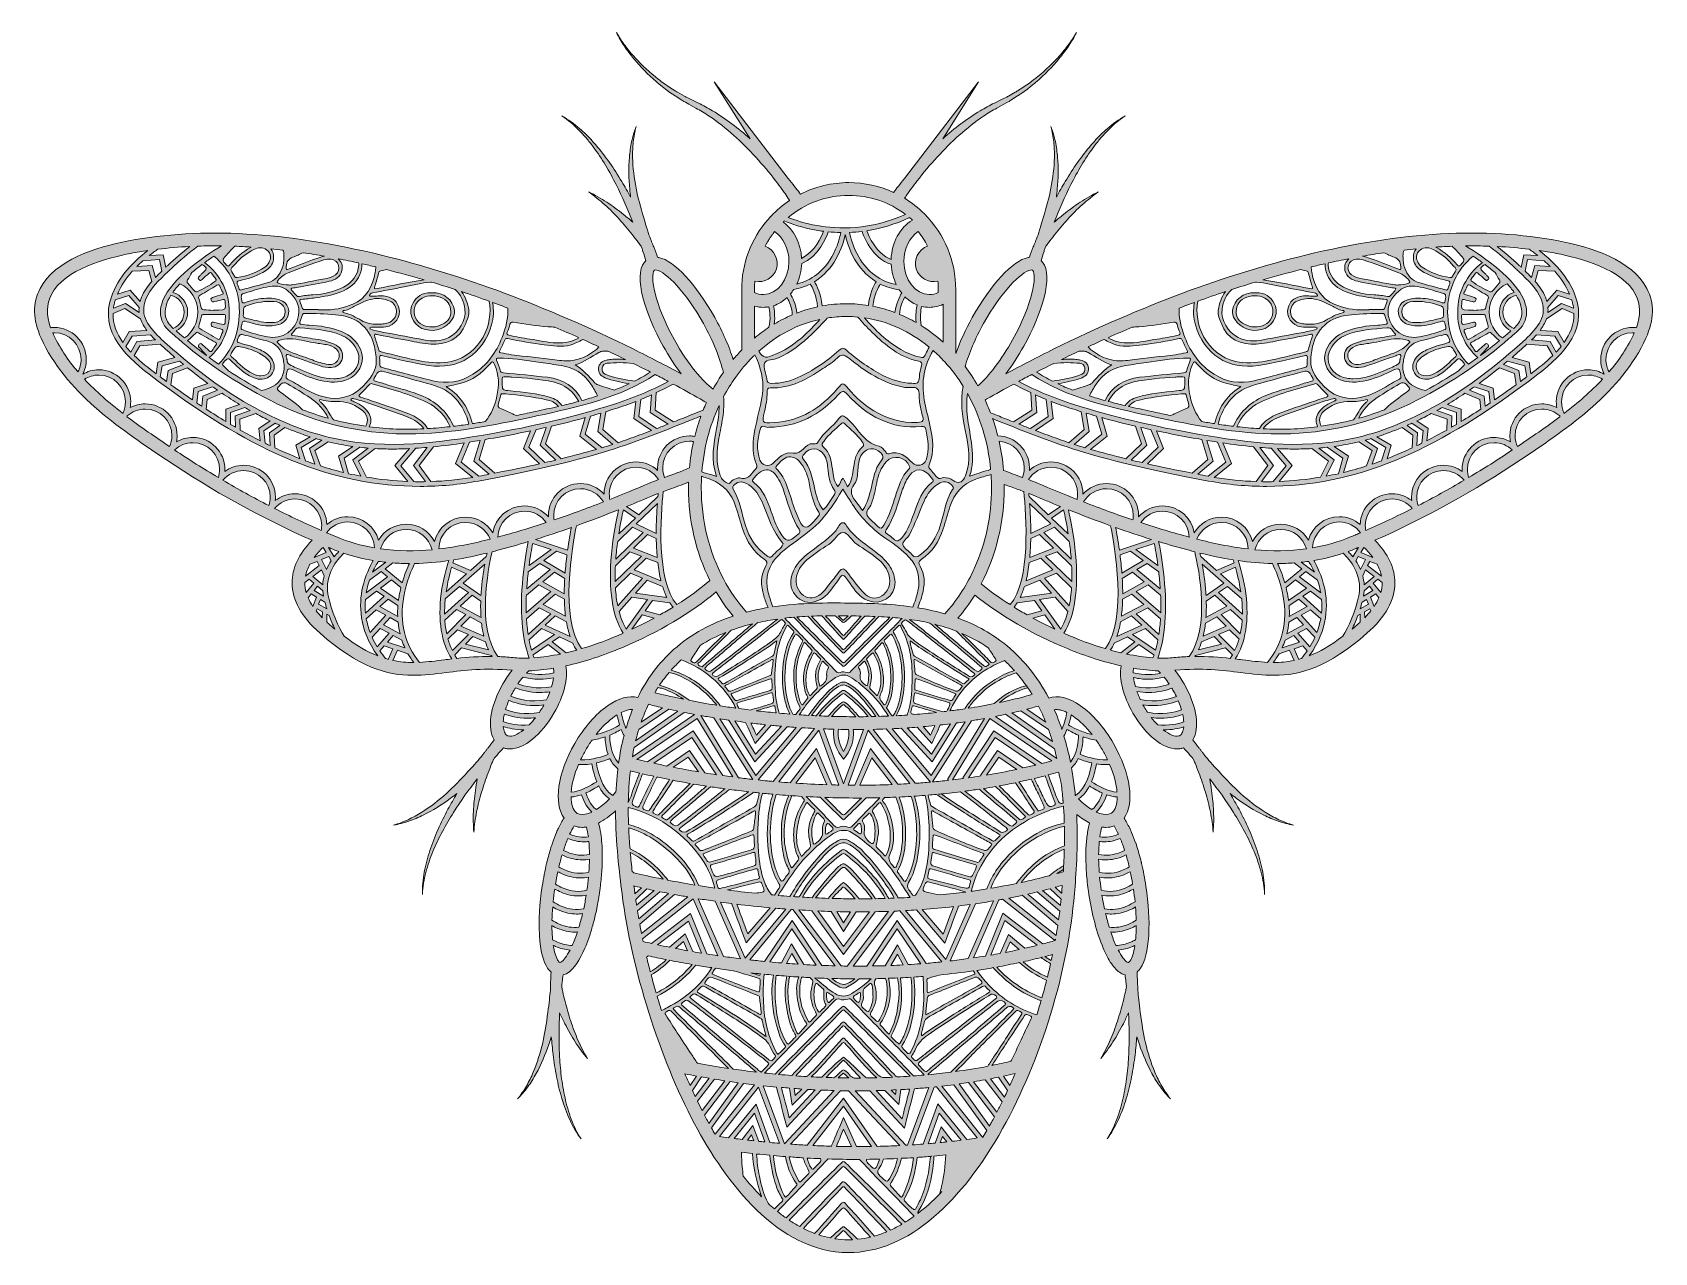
# Model space of a CAD drawing. Extents: x 107 to 2894, y -2548 to -452.
import ezdxf

# ---------------------------------------------------------------- set-up
doc = ezdxf.new("R2010")
doc.units = 0
doc.header["$MEASUREMENT"] = 0
doc.layers.add('Layer 1', color=7, linetype='Continuous')

# ---------------------------------------------------------------- blocks, each defined once
blk = doc.blocks.new('block 2')
at = {"layer": 'Layer 1', "true_color": 0x7db741}
h = blk.add_hatch(color=65, dxfattribs=at)
h.dxf.hatch_style = 2
edge = h.paths.add_edge_path()
edge.add_spline(control_points=[(2881.1, -891.8), (2855.5, -842.7), (2784.3, -820), (2729.1, -809.7), (2602.3, -785.9), (2460.2, -794), (2294.5, -834.3), (2155.1, -868.3), (2013.6, -921), (1862.1, -995.5), (1833.2, -1009.8), (1805.8, -1023.9), (1779.5, -1038.1), (1790.1, -1024), (1800.5, -1007.9), (1810.2, -990.5), (1840.5, -936), (1862.2, -870.4), (1842.4, -846.5), (1841.7, -845.6), (1840.9, -844.8), (1840.1, -844.1), (1841.7, -838.7), (1843.3, -833.2), (1845, -827.8), (1845.7, -825.8), (1846.3, -823.7), (1847, -821.7), (1847.6, -820.7), (1847.9, -819.8), (1848.2, -819.1), (1849.6, -817.1), (1851.1, -815.1), (1852.6, -813.1), (1856, -808.4), (1859.6, -803.8), (1863.2, -799.3), (1870.4, -790.1), (1878, -781.2), (1885.8, -772.5), (1893.7, -763.9), (1902, -755.6), (1910.6, -747.7), (1919.3, -739.8), (1928.5, -732.4), (1938.2, -725.7), (1927.6, -730.8), (1917.2, -736.8), (1907.2, -743.3), (1897.3, -750), (1887.6, -757), (1878.3, -764.5), (1873, -768.8), (1867.7, -773.2), (1862.6, -777.7), (1871.1, -755.8), (1880.5, -734.1), (1891.1, -713.1), (1896.8, -701.8), (1902.9, -690.7), (1909.4, -679.9), (1915.9, -669), (1922.9, -658.5), (1930.5, -648.3), (1934.2, -643.2), (1938.3, -638.3), (1942.3, -633.4), (1946.5, -628.7), (1950.6, -623.9), (1955.2, -619.4), (1964.1, -610.4), (1973.8, -602.1), (1984.5, -595.1), (1973.4, -601.3), (1963, -609), (1953.3, -617.4), (1948.4, -621.6), (1943.8, -626.1), (1939.2, -630.6), (1934.8, -635.3), (1930.4, -639.9), (1926.2, -644.9), (1917.8, -654.6), (1909.9, -664.8), (1902.5, -675.4), (1895.1, -685.9), (1888.1, -696.7), (1881.5, -707.8), (1876.2, -716.6), (1871.1, -725.6), (1866.3, -734.6), (1866.8, -730), (1867.3, -725.3), (1867.8, -720.7), (1869.4, -702.6), (1869.8, -684.3), (1868.3, -666.2), (1867.5, -657.2), (1866.3, -648.2), (1864.5, -639.3), (1862.6, -630.5), (1860.1, -621.8), (1856.9, -613.4), (1859.2, -622.1), (1860.8, -630.9), (1861.8, -639.8), (1862.7, -648.6), (1862.9, -657.5), (1862.8, -666.4), (1862.4, -684.2), (1860.2, -701.8), (1856.9, -719.2), (1853.4, -737.3), (1849.6, -750.3), (1843.6, -770.5), (1839.2, -785.5), (1835.2, -797.8), (1832.3, -806.3), (1831.6, -808.1), (1830.8, -809.9), (1830.1, -811.7), (1829.5, -813.1), (1828.9, -814.6), (1828.3, -816), (1827.7, -817.5), (1827.2, -818.9), (1826.6, -820.3), (1824.3, -826.2), (1822, -832.1), (1819.8, -838), (1819, -838.1), (1818.3, -838.3), (1817.5, -838.4), (1791.2, -843.7), (1753.6, -884.1), (1721.8, -941.3), (1710.1, -962.3), (1700.3, -983.7), (1693.4, -1003.5), (1693.4, -1003.5), (1693.4, -893.7), (1693.4, -893.7), (1693.4, -844.5), (1674.3, -798.4), (1639.6, -763.6), (1629.2, -753.2), (1617.7, -744.2), (1605.4, -736.7), (1607.2, -734), (1609, -731.3), (1610.9, -728.6), (1612.5, -726.3), (1614.2, -724.1), (1615.8, -721.8), (1615.8, -721.8), (1615.9, -721.8), (1615.9, -721.8), (1615.9, -721.8), (1616.3, -721.2), (1616.3, -721.2), (1619.7, -716.5), (1623.2, -711.8), (1626.7, -707.1), (1637.6, -693), (1649.1, -679.2), (1661.2, -666.1), (1685.3, -639.7), (1711.7, -615.4), (1741.3, -595.5), (1748.8, -590.6), (1756.3, -585.8), (1764.2, -581.7), (1764.2, -581.7), (1776.1, -575.1), (1776.1, -575.1), (1776.1, -575.1), (1782.1, -571.7), (1782.1, -571.7), (1782.1, -571.7), (1785.1, -570.1), (1785.1, -570.1), (1786.1, -569.5), (1787, -568.8), (1788, -568.2), (1788, -568.2), (1799.6, -560.9), (1799.6, -560.9), (1801.6, -559.7), (1803.4, -558.3), (1805.3, -557), (1805.3, -557), (1810.8, -553), (1810.8, -553), (1810.8, -553), (1816.4, -549), (1816.4, -549), (1816.4, -549), (1821.8, -544.7), (1821.8, -544.7), (1821.8, -544.7), (1827.1, -540.4), (1827.1, -540.4), (1828.9, -539), (1830.7, -537.6), (1832.4, -536), (1846.3, -524.2), (1859.1, -511.1), (1870.7, -497.1), (1873.5, -493.5), (1876.3, -490), (1879.1, -486.3), (1881.7, -482.6), (1884.5, -479), (1887, -475.2), (1892, -467.7), (1896.8, -459.9), (1900.7, -451.8), (1896.4, -459.7), (1891.3, -467.2), (1885.8, -474.4), (1883.2, -478.1), (1880.3, -481.5), (1877.5, -485.1), (1874.6, -488.5), (1871.6, -491.9), (1868.6, -495.3), (1856.4, -508.6), (1843.2, -520.9), (1828.9, -531.8), (1827.2, -533.2), (1825.4, -534.5), (1823.5, -535.8), (1823.5, -535.8), (1818.1, -539.8), (1818.1, -539.8), (1818.1, -539.8), (1812.6, -543.7), (1812.6, -543.7), (1812.6, -543.7), (1807, -547.3), (1807, -547.3), (1807, -547.3), (1801.3, -551), (1801.3, -551), (1799.4, -552.2), (1797.6, -553.4), (1795.6, -554.5), (1795.6, -554.5), (1783.9, -561.1), (1783.9, -561.1), (1782.9, -561.6), (1782, -562.2), (1781, -562.7), (1781, -562.7), (1778, -564.2), (1778, -564.2), (1778, -564.2), (1771.9, -567.2), (1771.9, -567.2), (1771.9, -567.2), (1759.8, -573.1), (1759.8, -573.1), (1751.4, -577), (1743.4, -581.6), (1735.4, -586.2), (1712.4, -600.1), (1691, -616.4), (1671, -634.3), (1671, -634.3), (1732.5, -536.7), (1732.5, -536.7), (1732.5, -536.7), (1605.3, -702.8), (1605.3, -702.8), (1601.6, -707.3), (1597.9, -711.8), (1594.3, -716.4), (1591.7, -719.8), (1589.2, -723.2), (1586.6, -726.6), (1562.8, -715.6), (1536.6, -709.7), (1509.5, -709.7), (1480.3, -709.7), (1451.9, -716.7), (1426.4, -729.6), (1425.9, -728.9), (1425.4, -728.2), (1424.9, -727.5), (1422.2, -723.7), (1419.4, -720), (1416.5, -716.4), (1413, -711.8), (1409.3, -707.3), (1405.6, -702.8), (1405.6, -702.8), (1278.4, -536.7), (1278.4, -536.7), (1278.4, -536.7), (1339.9, -634.3), (1339.9, -634.3), (1319.8, -616.4), (1298.5, -600.1), (1275.4, -586.2), (1267.5, -581.6), (1259.4, -577), (1251.1, -573.1), (1251.1, -573.1), (1238.9, -567.2), (1238.9, -567.2), (1238.9, -567.2), (1232.9, -564.2), (1232.9, -564.2), (1232.9, -564.2), (1229.9, -562.7), (1229.9, -562.7), (1228.9, -562.2), (1228, -561.6), (1227, -561.1), (1227, -561.1), (1215.3, -554.5), (1215.3, -554.5), (1213.3, -553.4), (1211.5, -552.2), (1209.6, -551), (1209.6, -551), (1203.9, -547.3), (1203.9, -547.3), (1203.9, -547.3), (1198.3, -543.7), (1198.3, -543.7), (1198.3, -543.7), (1192.8, -539.8), (1192.8, -539.8), (1192.8, -539.8), (1187.3, -535.8), (1187.3, -535.8), (1185.5, -534.5), (1183.7, -533.2), (1182, -531.8), (1167.7, -520.9), (1154.5, -508.6), (1142.3, -495.3), (1139.3, -491.9), (1136.3, -488.5), (1133.4, -485.1), (1130.6, -481.5), (1127.7, -478.1), (1125, -474.4), (1119.6, -467.2), (1114.5, -459.7), (1110.2, -451.8), (1114.1, -459.9), (1118.8, -467.7), (1123.9, -475.2), (1126.4, -479), (1129.1, -482.6), (1131.8, -486.3), (1134.5, -490), (1137.4, -493.5), (1140.2, -497.1), (1151.8, -511.1), (1164.6, -524.2), (1178.5, -536), (1180.2, -537.6), (1181.9, -539), (1183.7, -540.4), (1183.7, -540.4), (1189.1, -544.7), (1189.1, -544.7), (1189.1, -544.7), (1194.5, -549), (1194.5, -549), (1194.5, -549), (1200, -553), (1200, -553), (1200, -553), (1205.6, -557), (1205.6, -557), (1207.5, -558.3), (1209.3, -559.7), (1211.3, -560.9), (1211.3, -560.9), (1222.9, -568.2), (1222.9, -568.2), (1223.8, -568.8), (1224.8, -569.5), (1225.8, -570.1), (1225.8, -570.1), (1228.8, -571.7), (1228.8, -571.7), (1228.8, -571.7), (1234.8, -575.1), (1234.8, -575.1), (1234.8, -575.1), (1246.7, -581.7), (1246.7, -581.7), (1254.6, -585.8), (1262.1, -590.6), (1269.6, -595.5), (1299.1, -615.4), (1325.6, -639.7), (1349.7, -666.1), (1361.8, -679.2), (1373.3, -693), (1384.1, -707.1), (1387.7, -711.8), (1391.2, -716.5), (1394.6, -721.2), (1394.6, -721.2), (1395, -721.8), (1395, -721.8), (1395, -721.8), (1395, -721.8), (1395, -721.8), (1396.7, -724.1), (1398.3, -726.3), (1400, -728.6), (1402.5, -732.3), (1405, -735.9), (1407.4, -739.6), (1407.6, -739.9), (1407.7, -740.1), (1407.9, -740.4), (1396.3, -748), (1385.6, -757), (1376, -767.2), (1376, -767.2), (1375.8, -767.1), (1375.8, -767.1), (1375.8, -767.1), (1370.8, -772.9), (1370.8, -772.9), (1341.6, -806.3), (1325.5, -849.2), (1325.5, -893.7), (1325.5, -893.7), (1325.5, -997.2), (1325.5, -997.2), (1320.5, -1002.5), (1315.5, -1008), (1310.8, -1013.6), (1303.9, -991.3), (1293.1, -966.3), (1279.1, -941.3), (1247.3, -884.1), (1209.7, -843.7), (1183.4, -838.4), (1182.6, -838.3), (1181.9, -838.1), (1181.1, -838), (1178.9, -832.1), (1176.6, -826.2), (1174.3, -820.3), (1173.7, -818.9), (1173.1, -817.5), (1172.6, -816), (1172, -814.6), (1171.4, -813.1), (1170.8, -811.7), (1170.1, -809.9), (1169.3, -808.1), (1168.6, -806.3), (1165.7, -797.8), (1161.6, -785.5), (1157.3, -770.5), (1151.3, -750.3), (1147.5, -737.3), (1144, -719.2), (1140.7, -701.8), (1138.5, -684.2), (1138.1, -666.4), (1138, -657.5), (1138.2, -648.6), (1139.1, -639.8), (1140.1, -630.9), (1141.7, -622.1), (1144, -613.4), (1140.8, -621.8), (1138.3, -630.5), (1136.4, -639.3), (1134.6, -648.2), (1133.4, -657.2), (1132.6, -666.2), (1131.1, -684.3), (1131.5, -702.6), (1133.1, -720.7), (1133.6, -725.3), (1134, -730), (1134.6, -734.6), (1129.8, -725.6), (1124.7, -716.6), (1119.4, -707.8), (1112.8, -696.7), (1105.8, -685.9), (1098.4, -675.4), (1091, -664.8), (1083.1, -654.6), (1074.7, -644.9), (1070.5, -639.9), (1066.1, -635.3), (1061.7, -630.6), (1057.1, -626.1), (1052.5, -621.6), (1047.6, -617.4), (1037.9, -609), (1027.5, -601.3), (1016.4, -595.1), (1027.1, -602.1), (1036.8, -610.4), (1045.7, -619.4), (1050.3, -623.9), (1054.4, -628.7), (1058.6, -633.4), (1062.6, -638.3), (1066.7, -643.2), (1070.4, -648.3), (1077.9, -658.5), (1085, -669), (1091.5, -679.9), (1098, -690.7), (1104.1, -701.8), (1109.8, -713.1), (1120.4, -734.1), (1129.8, -755.8), (1138.3, -777.7), (1133.1, -773.2), (1127.9, -768.8), (1122.6, -764.5), (1113.2, -757), (1103.6, -750), (1093.7, -743.3), (1083.7, -736.8), (1073.3, -730.8), (1062.7, -725.7), (1072.4, -732.4), (1081.6, -739.8), (1090.3, -747.7), (1098.9, -755.6), (1107.2, -763.9), (1115.1, -772.5), (1122.9, -781.2), (1130.5, -790.1), (1137.7, -799.3), (1141.3, -803.8), (1144.9, -808.4), (1148.3, -813.1), (1149.8, -815.1), (1151.2, -817.1), (1152.7, -819.1), (1152.9, -819.8), (1153.3, -820.7), (1153.9, -821.7), (1154.5, -823.7), (1155.2, -825.8), (1155.8, -827.8), (1157.6, -833.2), (1159.2, -838.7), (1160.8, -844.1), (1160, -844.8), (1159.2, -845.6), (1158.5, -846.4), (1138.7, -870.4), (1160.4, -936), (1190.7, -990.5), (1200.4, -1008), (1210.8, -1024), (1221.3, -1038), (1195, -1023.8), (1167.7, -1009.8), (1138.8, -995.5), (987.3, -921), (845.8, -868.3), (706.4, -834.3), (540.7, -794), (398.6, -786), (271.8, -809.7), (216.6, -820), (145.4, -842.7), (119.8, -891.8), (106.8, -916.8), (107.4, -945.4), (121.6, -976.8), (163.4, -1069.1), (254.1, -1130.2), (334.2, -1184.1), (334.2, -1184.1), (336.9, -1185.9), (336.9, -1185.9), (416, -1239.2), (500.1, -1285.7), (587.2, -1324.2), (564.4, -1347.8), (552.9, -1372.3), (552.9, -1397.3), (552.9, -1426.8), (569.1, -1456), (601.1, -1483.9), (668.2, -1542.4), (714.8, -1556.1), (760.5, -1556.1), (779.2, -1556.1), (797.8, -1553.8), (817.6, -1551.3), (849.2, -1547.4), (885, -1543), (930.4, -1547.5), (930.6, -1547.5), (930.7, -1547.5), (930.9, -1547.5), (925.3, -1554.6), (920, -1562.3), (915.3, -1570.5), (895.5, -1604.7), (888.6, -1640.7), (897.7, -1662.3), (898.4, -1664), (899.2, -1665.7), (900.2, -1667.2), (896.4, -1671.9), (892.8, -1676.5), (889.2, -1681.2), (888.3, -1682.4), (887.3, -1683.7), (886.4, -1684.9), (885.5, -1686.1), (884.5, -1687.4), (883.6, -1688.6), (882.4, -1690.2), (881.2, -1691.7), (880.1, -1693.3), (874.3, -1700.2), (865.8, -1710), (855.2, -1721.4), (840.9, -1736.9), (831.7, -1746.8), (818, -1759.1), (804.8, -1770.9), (790.8, -1781.9), (775.7, -1791.3), (768.1, -1796), (760.4, -1800.3), (752.3, -1804.1), (744.2, -1807.8), (735.8, -1811), (727.2, -1813.5), (736, -1811.9), (744.8, -1809.6), (753.3, -1806.7), (761.9, -1803.7), (770.2, -1800.1), (778.4, -1796.1), (794.7, -1788.1), (810.1, -1778.4), (824.8, -1767.7), (828.6, -1764.9), (832.4, -1762.1), (836, -1759.2), (830.8, -1768.1), (825.7, -1777), (820.8, -1786.1), (814.7, -1797.4), (809.1, -1809), (803.8, -1820.8), (798.5, -1832.5), (793.8, -1844.6), (789.8, -1856.8), (787.7, -1862.9), (786, -1869.1), (784.2, -1875.3), (782.7, -1881.5), (781.2, -1887.8), (780.1, -1894.1), (777.9, -1906.8), (776.6, -1919.6), (777, -1932.4), (777.6, -1919.6), (779.7, -1907), (782.8, -1894.7), (784.3, -1888.5), (786.3, -1882.5), (788.2, -1876.5), (790.4, -1870.5), (792.5, -1864.5), (794.9, -1858.7), (799.8, -1847), (805.2, -1835.5), (811.2, -1824.4), (817.2, -1813.2), (823.5, -1802.3), (830.3, -1791.6), (842.9, -1771.7), (856.6, -1752.5), (871.1, -1733.9), (869.9, -1740.7), (868.8, -1747.4), (867.9, -1754.2), (866.2, -1766.1), (865.1, -1778), (864.5, -1789.9), (864, -1801.9), (864.2, -1813.8), (865.3, -1825.6), (866.1, -1813.8), (867.7, -1802.1), (870, -1790.6), (872.4, -1779.1), (875.2, -1767.8), (878.6, -1756.6), (882, -1745.4), (885.8, -1734.3), (889.9, -1723.4), (892, -1718), (894.1, -1712.6), (896.4, -1707.2), (897.3, -1704.9), (898.3, -1702.7), (899.2, -1700.4), (899.7, -1699.8), (900.3, -1699), (900.9, -1698), (902.3, -1696.4), (903.7, -1694.8), (905.1, -1693.2), (908.8, -1689), (912.6, -1684.8), (916.4, -1680.8), (917.3, -1681.1), (918.2, -1681.4), (919.1, -1681.6), (919.1, -1681.6), (920.5, -1681.9), (920.5, -1681.9), (920.5, -1681.9), (920.6, -1681.9), (920.6, -1681.9), (922.8, -1682.4), (925, -1682.6), (927.3, -1682.6), (951.3, -1682.6), (981.2, -1658.7), (1002.9, -1621.1), (1020, -1591.6), (1027.4, -1561.5), (1023.5, -1539.8), (1054.1, -1533), (1087, -1522.4), (1121, -1508.1), (1181.8, -1482.5), (1239.5, -1448.2), (1281.6, -1412.8), (1290.3, -1427.6), (1300, -1441.4), (1310.7, -1454.3), (1274.6, -1466.2), (1239.4, -1484.4), (1208.5, -1512), (1183.2, -1534.6), (1162.7, -1562.1), (1146.9, -1594.3), (1132.1, -1590.3), (1114.1, -1595.1), (1095.1, -1608.4), (1074.5, -1622.7), (1054.4, -1645.7), (1038.6, -1673.2), (1008.9, -1724.6), (1002.1, -1775.9), (1020.2, -1801.4), (1016.9, -1806.3), (1013.7, -1812.1), (1010.7, -1818.5), (1009.5, -1820.9), (1008.4, -1823.4), (1007.3, -1825.9), (1004.9, -1831.5), (1002.6, -1837.5), (1000.5, -1843.9), (999.5, -1846.5), (998.6, -1849.3), (997.7, -1852.1), (995.3, -1859.9), (993, -1868.1), (990.9, -1876.7), (990.9, -1876.7), (990.9, -1876.8), (990.9, -1876.8), (990.7, -1877.6), (990.5, -1878.5), (990.3, -1879.3), (987.3, -1891.6), (984.8, -1904.6), (982.8, -1918.1), (978.1, -1948.5), (976.6, -1977.1), (977.8, -2001), (977.9, -2002), (978, -2002.9), (978, -2003.9), (978, -2003.9), (978, -2003.9), (978, -2003.9), (979.6, -2028.7), (984.4, -2048.2), (992.1, -2059.3), (994, -2062.1), (996, -2064.2), (998, -2065.9), (997.7, -2071.4), (997.4, -2076.9), (997.2, -2082.4), (997.1, -2084), (997, -2085.5), (997, -2087.1), (996.9, -2088.6), (996.9, -2090.2), (996.8, -2091.7), (996.8, -2093.7), (996.7, -2095.7), (996.7, -2097.6), (995.8, -2106.6), (994.5, -2119.4), (992.4, -2134.9), (989.6, -2155.8), (987.7, -2169.2), (983.6, -2187.2), (979.5, -2204.4), (974.3, -2221.4), (967.4, -2237.8), (963.9, -2245.9), (960.1, -2253.9), (955.6, -2261.7), (951.1, -2269.4), (946.1, -2276.8), (940.5, -2283.8), (946.8, -2277.4), (952.6, -2270.5), (957.9, -2263.2), (963.2, -2255.8), (968, -2248.1), (972.4, -2240.2), (981.1, -2224.2), (988.2, -2207.4), (994.1, -2190.2), (995.6, -2185.8), (997.1, -2181.3), (998.4, -2176.9), (999.2, -2187.1), (1000.2, -2197.4), (1001.4, -2207.6), (1002.9, -2220.4), (1004.9, -2233.1), (1007.4, -2245.8), (1009.8, -2258.4), (1012.9, -2271), (1016.6, -2283.3), (1018.3, -2289.5), (1020.5, -2295.5), (1022.6, -2301.6), (1025, -2307.6), (1027.3, -2313.6), (1030.1, -2319.4), (1035.5, -2331), (1041.8, -2342.3), (1049.5, -2352.5), (1042.6, -2341.7), (1037.1, -2330.2), (1032.6, -2318.3), (1030.3, -2312.4), (1028.4, -2306.3), (1026.5, -2300.3), (1024.9, -2294.2), (1023.2, -2288.1), (1021.9, -2281.9), (1019.1, -2269.5), (1017, -2257), (1015.5, -2244.5), (1014, -2231.9), (1012.9, -2219.3), (1012.3, -2206.7), (1011.2, -2183.1), (1011.4, -2159.5), (1012.7, -2136), (1015.5, -2142.2), (1018.5, -2148.4), (1021.6, -2154.5), (1027.1, -2165.2), (1033, -2175.5), (1039.4, -2185.7), (1045.8, -2195.7), (1052.9, -2205.4), (1060.5, -2214.4), (1054.3, -2204.3), (1049, -2193.8), (1044.2, -2183.1), (1039.6, -2172.3), (1035.4, -2161.3), (1031.7, -2150.2), (1028.1, -2139.1), (1024.8, -2127.9), (1022, -2116.6), (1020.5, -2111), (1019.2, -2105.3), (1017.9, -2099.6), (1017.4, -2097.2), (1016.9, -2094.8), (1016.4, -2092.4), (1016.5, -2091.6), (1016.5, -2090.6), (1016.4, -2089.5), (1016.6, -2087.4), (1016.8, -2085.3), (1017.1, -2083.1), (1017.5, -2079), (1018.1, -2074.9), (1018.6, -2070.8), (1021.1, -2070.1), (1023.6, -2069.1), (1026, -2067.6), (1037.3, -2060.9), (1047.5, -2045.2), (1056.1, -2025), (1057.5, -2021.7), (1058.8, -2018.4), (1060.1, -2015), (1063, -2007.3), (1065.7, -1999), (1068.1, -1990.5), (1069.1, -1987.1), (1070.1, -1983.6), (1071, -1980), (1073, -1972.4), (1074.8, -1964.7), (1076.4, -1957), (1076.9, -1954.7), (1077.3, -1952.4), (1077.7, -1950.1), (1077.7, -1950.1), (1077.7, -1950.1), (1077.7, -1950.1), (1078.8, -1944.4), (1079.8, -1938.6), (1080.7, -1933), (1081.1, -1930.2), (1081.5, -1927.4), (1081.9, -1924.7), (1082, -1923.5), (1082.2, -1922.4), (1082.3, -1921.3), (1083.5, -1911.8), (1084.4, -1902.6), (1085, -1893.7), (1085.1, -1892.4), (1085.2, -1891.2), (1085.3, -1889.9), (1085.8, -1880.9), (1086.1, -1872.2), (1086, -1864), (1086, -1860.8), (1085.9, -1857.8), (1085.8, -1854.8), (1085.8, -1854.8), (1085.8, -1854.8), (1085.8, -1854.8), (1085.5, -1848), (1085.1, -1841.5), (1084.4, -1835.4), (1084, -1832.5), (1083.7, -1829.7), (1083.2, -1827.1), (1082.2, -1820.8), (1081, -1815), (1079.4, -1809.8), (1089.1, -1805), (1099.1, -1797.8), (1108.8, -1788.8), (1108.9, -1843.6), (1115.3, -1894.4), (1119.9, -1931.3), (1136.4, -2061.7), (1184.1, -2213.1), (1244.5, -2326.4), (1298.3, -2427.1), (1387.7, -2547.2), (1508.6, -2547.7), (1508.6, -2547.7), (1509.2, -2547.7), (1509.2, -2547.7), (1559.1, -2547.7), (1608.4, -2527.1), (1655.9, -2486.5), (1698.2, -2450.2), (1737.9, -2399.2), (1773.9, -2334.7), (1840, -2216.2), (1886.1, -2065.2), (1897.3, -1930.8), (1899.8, -1900.5), (1903.9, -1851.2), (1901.2, -1795), (1908.6, -1801.1), (1916.1, -1806.1), (1923.4, -1809.8), (1921.6, -1816.1), (1920.1, -1823.2), (1919.1, -1831.1), (1919.1, -1831.2), (1919, -1831.3), (1919, -1831.4), (1918.9, -1832.5), (1918.7, -1833.6), (1918.6, -1834.8), (1918.6, -1835), (1918.5, -1835.2), (1918.5, -1835.4), (1918.5, -1835.4), (1918.5, -1835.4), (1918.5, -1835.4), (1916.7, -1851.2), (1916.4, -1869.8), (1917.6, -1889.9), (1917.6, -1889.9), (1917.6, -1889.9), (1917.6, -1889.9), (1917.6, -1890.3), (1917.6, -1890.7), (1917.7, -1891.1), (1918.3, -1901.8), (1919.4, -1913), (1921, -1924.5), (1921, -1924.5), (1921, -1924.6), (1921, -1924.7), (1921.4, -1927.4), (1921.8, -1930.2), (1922.2, -1933), (1927, -1964.6), (1935.6, -1998.6), (1946.8, -2024.9), (1946.8, -2024.9), (1946.8, -2025), (1946.8, -2025), (1951.1, -2035.1), (1955.8, -2044.1), (1960.8, -2051.4), (1965.8, -2058.7), (1971.2, -2064.3), (1976.8, -2067.6), (1979.3, -2069.1), (1981.8, -2070.1), (1984.3, -2070.8), (1984.8, -2074.9), (1985.3, -2079), (1985.8, -2083.1), (1986.1, -2085.3), (1986.3, -2087.4), (1986.5, -2089.5), (1986.4, -2090.6), (1986.4, -2091.6), (1986.5, -2092.4), (1986, -2094.8), (1985.5, -2097.2), (1984.9, -2099.6), (1983.7, -2105.3), (1982.4, -2111), (1980.9, -2116.6), (1978, -2127.9), (1974.8, -2139.1), (1971.1, -2150.2), (1967.5, -2161.3), (1963.3, -2172.3), (1958.7, -2183.1), (1953.9, -2193.8), (1948.6, -2204.3), (1942.4, -2214.4), (1950, -2205.4), (1957.1, -2195.7), (1963.5, -2185.7), (1969.8, -2175.5), (1975.8, -2165.2), (1981.3, -2154.5), (1984.4, -2148.4), (1987.4, -2142.2), (1990.2, -2136), (1991.4, -2159.5), (1991.7, -2183.1), (1990.5, -2206.7), (1990, -2219.3), (1988.9, -2231.9), (1987.4, -2244.5), (1985.9, -2257), (1983.8, -2269.5), (1981, -2281.9), (1979.7, -2288.1), (1978, -2294.2), (1976.4, -2300.3), (1974.5, -2306.3), (1972.6, -2312.4), (1970.3, -2318.3), (1965.8, -2330.2), (1960.3, -2341.7), (1953.4, -2352.5), (1961.1, -2342.3), (1967.4, -2331), (1972.8, -2319.4), (1975.6, -2313.6), (1977.9, -2307.6), (1980.3, -2301.6), (1982.4, -2295.5), (1984.6, -2289.5), (1986.3, -2283.3), (1990, -2271), (1993.1, -2258.4), (1995.5, -2245.8), (1998, -2233.1), (2000, -2220.4), (2001.5, -2207.6), (2002.7, -2197.4), (2003.7, -2187.1), (2004.4, -2176.9), (2005.8, -2181.3), (2007.3, -2185.8), (2008.8, -2190.2), (2014.7, -2207.4), (2021.8, -2224.2), (2030.5, -2240.2), (2034.9, -2248.1), (2039.7, -2255.8), (2045, -2263.2), (2050.3, -2270.5), (2056.1, -2277.4), (2062.4, -2283.8), (2056.8, -2276.8), (2051.8, -2269.4), (2047.3, -2261.7), (2042.8, -2253.9), (2039, -2245.9), (2035.4, -2237.8), (2028.5, -2221.4), (2023.3, -2204.4), (2019.3, -2187.2), (2015.1, -2169.2), (2013.3, -2155.8), (2010.5, -2134.9), (2008.4, -2119.4), (2007.1, -2106.6), (2006.2, -2097.6), (2006.2, -2095.7), (2006.1, -2093.7), (2006.1, -2091.7), (2006, -2090.2), (2006, -2088.6), (2005.9, -2087.1), (2005.8, -2085.5), (2005.8, -2084), (2005.7, -2082.4), (2005.5, -2076.9), (2005.2, -2071.4), (2004.8, -2065.9), (2006.8, -2064.2), (2008.8, -2062.1), (2010.7, -2059.4), (2018.5, -2048.2), (2023.3, -2028.7), (2024.9, -2003.9), (2024.9, -2003.9), (2024.9, -2003.9), (2024.9, -2003.9), (2024.9, -2003.9), (2024.9, -2003.9), (2024.9, -2003.9), (2024.9, -2002.9), (2025, -2002), (2025, -2001), (2025, -2001), (2025, -2001), (2025, -2001), (2026.3, -1977), (2024.8, -1948.5), (2020.1, -1918.1), (2018.1, -1904.6), (2015.6, -1891.6), (2012.6, -1879.3), (2012.6, -1879.1), (2012.5, -1878.8), (2012.4, -1878.5), (2012.4, -1878.3), (2012.3, -1878.1), (2012.3, -1877.9), (2012.2, -1877.5), (2012.1, -1877.1), (2012, -1876.8), (2012, -1876.8), (2012, -1876.7), (2012, -1876.7), (2012, -1876.7), (2012, -1876.7), (2012, -1876.7), (2009.6, -1866.8), (2006.9, -1857.3), (2004, -1848.5), (2003.9, -1848.2), (2003.8, -1847.9), (2003.7, -1847.5), (2003.3, -1846.4), (2002.9, -1845.2), (2002.5, -1844.1), (2002.5, -1844), (2002.5, -1843.9), (2002.4, -1843.9), (2000.2, -1837.5), (1997.9, -1831.5), (1995.6, -1825.9), (1995.6, -1825.9), (1995.6, -1825.9), (1995.6, -1825.9), (1995.1, -1825), (1994.7, -1824), (1994.3, -1823.1), (1994.3, -1823), (1994.2, -1822.9), (1994.2, -1822.9), (1993.9, -1822.1), (1993.5, -1821.3), (1993.1, -1820.5), (1993, -1820.2), (1992.8, -1819.8), (1992.7, -1819.5), (1992.5, -1819.2), (1992.4, -1818.8), (1992.2, -1818.5), (1992.2, -1818.5), (1992.2, -1818.5), (1992.2, -1818.5), (1989.1, -1812.1), (1986, -1806.3), (1982.7, -1801.4), (2000.8, -1775.9), (1994, -1724.6), (1964.3, -1673.2), (1948.5, -1645.7), (1928.4, -1622.7), (1907.8, -1608.4), (1887.5, -1594.2), (1868.4, -1589.7), (1853.1, -1595.2), (1833.2, -1557.1), (1807.3, -1525.6), (1775.7, -1500.9), (1751, -1481.6), (1724.3, -1467.8), (1697.1, -1457.9), (1707.7, -1445.6), (1717.4, -1432.3), (1726, -1418.3), (1768.8, -1452.8), (1826, -1486), (1885.1, -1510.3), (1917.2, -1523.4), (1948.3, -1533.3), (1977.3, -1539.8), (1973.5, -1561.4), (1980.9, -1591.6), (1997.9, -1621.1), (2019.6, -1658.7), (2049.6, -1682.6), (2073.6, -1682.6), (2075.9, -1682.6), (2078.1, -1682.4), (2080.2, -1681.9), (2080.2, -1681.9), (2081.7, -1681.6), (2081.7, -1681.6), (2082.7, -1681.4), (2083.6, -1681.1), (2084.5, -1680.8), (2088.3, -1684.8), (2092.1, -1689), (2095.8, -1693.2), (2097.2, -1694.8), (2098.6, -1696.4), (2100, -1698), (2100.6, -1699), (2101.1, -1699.8), (2101.7, -1700.4), (2102.6, -1702.7), (2103.6, -1704.9), (2104.5, -1707.2), (2106.8, -1712.6), (2108.9, -1718), (2111, -1723.4), (2115.1, -1734.3), (2118.9, -1745.4), (2122.3, -1756.6), (2125.7, -1767.8), (2128.5, -1779.1), (2130.9, -1790.6), (2133.2, -1802.1), (2134.8, -1813.8), (2135.6, -1825.6), (2136.6, -1813.8), (2136.8, -1801.9), (2136.4, -1789.9), (2135.7, -1778), (2134.7, -1766.1), (2133, -1754.2), (2132.1, -1747.4), (2131, -1740.7), (2129.8, -1733.9), (2144.3, -1752.5), (2158, -1771.7), (2170.6, -1791.6), (2177.4, -1802.3), (2183.7, -1813.2), (2189.7, -1824.4), (2195.7, -1835.5), (2201.1, -1847), (2205.9, -1858.7), (2208.4, -1864.5), (2210.5, -1870.5), (2212.7, -1876.5), (2214.6, -1882.5), (2216.6, -1888.5), (2218.1, -1894.7), (2221.2, -1907), (2223.3, -1919.6), (2223.9, -1932.4), (2224.3, -1919.6), (2223, -1906.8), (2220.8, -1894.1), (2219.7, -1887.8), (2218.1, -1881.5), (2216.6, -1875.3), (2214.9, -1869.1), (2213.2, -1862.9), (2211.1, -1856.8), (2207, -1844.6), (2202.4, -1832.5), (2197.1, -1820.8), (2191.8, -1809), (2186.2, -1797.4), (2180.1, -1786.1), (2175.2, -1777), (2170.1, -1768.1), (2164.8, -1759.2), (2168.5, -1762.1), (2172.3, -1764.9), (2176, -1767.7), (2190.8, -1778.4), (2206.2, -1788.1), (2222.5, -1796.1), (2230.7, -1800.1), (2239, -1803.7), (2247.6, -1806.7), (2256.1, -1809.6), (2264.9, -1811.9), (2273.7, -1813.5), (2265.1, -1811), (2256.7, -1807.8), (2248.6, -1804.1), (2240.5, -1800.3), (2232.7, -1796), (2225.2, -1791.3), (2210.1, -1781.9), (2196.1, -1770.9), (2182.9, -1759.1), (2169.2, -1746.8), (2160, -1736.9), (2145.7, -1721.4), (2135.1, -1710), (2126.6, -1700.2), (2120.8, -1693.3), (2119.7, -1691.7), (2118.5, -1690.2), (2117.3, -1688.6), (2116.4, -1687.4), (2115.4, -1686.1), (2114.5, -1684.9), (2113.6, -1683.7), (2112.6, -1682.4), (2111.7, -1681.2), (2108.1, -1676.5), (2104.5, -1671.9), (2100.7, -1667.2), (2101.7, -1665.7), (2102.5, -1664.1), (2103.2, -1662.3), (2112.3, -1640.7), (2105.4, -1604.7), (2085.6, -1570.5), (2080.9, -1562.3), (2075.6, -1554.6), (2070, -1547.5), (2070.2, -1547.5), (2070.3, -1547.5), (2070.5, -1547.5), (2115.9, -1543), (2151.7, -1547.4), (2183.2, -1551.3), (2203.1, -1553.8), (2221.7, -1556.1), (2240.4, -1556.1), (2286.1, -1556.1), (2332.7, -1542.4), (2399.8, -1483.9), (2431.8, -1456), (2448, -1426.8), (2448, -1397.3), (2448, -1372.3), (2436.5, -1347.8), (2413.7, -1324.2), (2500.8, -1285.6), (2584.9, -1239.2), (2664, -1185.9), (2664, -1185.9), (2666.7, -1184.1), (2666.7, -1184.1), (2746.8, -1130.2), (2837.5, -1069.1), (2879.3, -976.8), (2893.5, -945.4), (2894.1, -916.8), (2881.1, -891.8)], knot_values=[0, 0, 0, 0, 1, 1, 1, 2, 2, 2, 3, 3, 3, 4, 4, 4, 5, 5, 5, 6, 6, 6, 7, 7, 7, 8, 8, 8, 9, 9, 9, 10, 10, 10, 11, 11, 11, 12, 12, 12, 13, 13, 13, 14, 14, 14, 15, 15, 15, 16, 16, 16, 17, 17, 17, 18, 18, 18, 19, 19, 19, 20, 20, 20, 21, 21, 21, 22, 22, 22, 23, 23, 23, 24, 24, 24, 25, 25, 25, 26, 26, 26, 27, 27, 27, 28, 28, 28, 29, 29, 29, 30, 30, 30, 31, 31, 31, 32, 32, 32, 33, 33, 33, 34, 34, 34, 35, 35, 35, 36, 36, 36, 37, 37, 37, 38, 38, 38, 39, 39, 39, 40, 40, 40, 41, 41, 41, 42, 42, 42, 43, 43, 43, 44, 44, 44, 45, 45, 45, 46, 46, 46, 47, 47, 47, 48, 48, 48, 49, 49, 49, 50, 50, 50, 51, 51, 51, 52, 52, 52, 53, 53, 53, 54, 54, 54, 55, 55, 55, 56, 56, 56, 57, 57, 57, 58, 58, 58, 59, 59, 59, 60, 60, 60, 61, 61, 61, 62, 62, 62, 63, 63, 63, 64, 64, 64, 65, 65, 65, 66, 66, 66, 67, 67, 67, 68, 68, 68, 69, 69, 69, 70, 70, 70, 71, 71, 71, 72, 72, 72, 73, 73, 73, 74, 74, 74, 75, 75, 75, 76, 76, 76, 77, 77, 77, 78, 78, 78, 79, 79, 79, 80, 80, 80, 81, 81, 81, 82, 82, 82, 83, 83, 83, 84, 84, 84, 85, 85, 85, 86, 86, 86, 87, 87, 87, 88, 88, 88, 89, 89, 89, 90, 90, 90, 91, 91, 91, 92, 92, 92, 93, 93, 93, 94, 94, 94, 95, 95, 95, 96, 96, 96, 97, 97, 97, 98, 98, 98, 99, 99, 99, 100, 100, 100, 101, 101, 101, 102, 102, 102, 103, 103, 103, 104, 104, 104, 105, 105, 105, 106, 106, 106, 107, 107, 107, 108, 108, 108, 109, 109, 109, 110, 110, 110, 111, 111, 111, 112, 112, 112, 113, 113, 113, 114, 114, 114, 115, 115, 115, 116, 116, 116, 117, 117, 117, 118, 118, 118, 119, 119, 119, 120, 120, 120, 121, 121, 121, 122, 122, 122, 123, 123, 123, 124, 124, 124, 125, 125, 125, 126, 126, 126, 127, 127, 127, 128, 128, 128, 129, 129, 129, 130, 130, 130, 131, 131, 131, 132, 132, 132, 133, 133, 133, 134, 134, 134, 135, 135, 135, 136, 136, 136, 137, 137, 137, 138, 138, 138, 139, 139, 139, 140, 140, 140, 141, 141, 141, 142, 142, 142, 143, 143, 143, 144, 144, 144, 145, 145, 145, 146, 146, 146, 147, 147, 147, 148, 148, 148, 149, 149, 149, 150, 150, 150, 151, 151, 151, 152, 152, 152, 153, 153, 153, 154, 154, 154, 155, 155, 155, 156, 156, 156, 157, 157, 157, 158, 158, 158, 159, 159, 159, 160, 160, 160, 161, 161, 161, 162, 162, 162, 163, 163, 163, 164, 164, 164, 165, 165, 165, 166, 166, 166, 167, 167, 167, 168, 168, 168, 169, 169, 169, 170, 170, 170, 171, 171, 171, 172, 172, 172, 173, 173, 173, 174, 174, 174, 175, 175, 175, 176, 176, 176, 177, 177, 177, 178, 178, 178, 179, 179, 179, 180, 180, 180, 181, 181, 181, 182, 182, 182, 183, 183, 183, 184, 184, 184, 185, 185, 185, 186, 186, 186, 187, 187, 187, 188, 188, 188, 189, 189, 189, 190, 190, 190, 191, 191, 191, 192, 192, 192, 193, 193, 193, 194, 194, 194, 195, 195, 195, 196, 196, 196, 197, 197, 197, 198, 198, 198, 199, 199, 199, 200, 200, 200, 201, 201, 201, 202, 202, 202, 203, 203, 203, 204, 204, 204, 205, 205, 205, 206, 206, 206, 207, 207, 207, 208, 208, 208, 209, 209, 209, 210, 210, 210, 211, 211, 211, 212, 212, 212, 213, 213, 213, 214, 214, 214, 215, 215, 215, 216, 216, 216, 217, 217, 217, 218, 218, 218, 219, 219, 219, 220, 220, 220, 221, 221, 221, 222, 222, 222, 223, 223, 223, 224, 224, 224, 225, 225, 225, 226, 226, 226, 227, 227, 227, 228, 228, 228, 229, 229, 229, 230, 230, 230, 231, 231, 231, 232, 232, 232, 233, 233, 233, 234, 234, 234, 235, 235, 235, 236, 236, 236, 237, 237, 237, 238, 238, 238, 239, 239, 239, 240, 240, 240, 241, 241, 241, 242, 242, 242, 243, 243, 243, 244, 244, 244, 245, 245, 245, 246, 246, 246, 247, 247, 247, 248, 248, 248, 249, 249, 249, 250, 250, 250, 251, 251, 251, 252, 252, 252, 253, 253, 253, 254, 254, 254, 255, 255, 255, 256, 256, 256, 257, 257, 257, 258, 258, 258, 259, 259, 259, 260, 260, 260, 261, 261, 261, 262, 262, 262, 263, 263, 263, 264, 264, 264, 265, 265, 265, 266, 266, 266, 267, 267, 267, 268, 268, 268, 269, 269, 269, 270, 270, 270, 271, 271, 271, 272, 272, 272, 273, 273, 273, 274, 274, 274, 275, 275, 275, 276, 276, 276, 277, 277, 277, 278, 278, 278, 279, 279, 279, 280, 280, 280, 281, 281, 281, 282, 282, 282, 283, 283, 283, 284, 284, 284, 285, 285, 285, 286, 286, 286, 287, 287, 287, 288, 288, 288, 289, 289, 289, 290, 290, 290, 291, 291, 291, 292, 292, 292, 293, 293, 293, 294, 294, 294, 295, 295, 295, 296, 296, 296, 297, 297, 297, 298, 298, 298, 299, 299, 299, 300, 300, 300, 301, 301, 301, 302, 302, 302, 303, 303, 303, 304, 304, 304, 305, 305, 305, 306, 306, 306, 307, 307, 307, 308, 308, 308, 309, 309, 309, 310, 310, 310, 311, 311, 311, 312, 312, 312, 313, 313, 313, 314, 314, 314, 315, 315, 315, 316, 316, 316, 317, 317, 317, 318, 318, 318, 319, 319, 319, 320, 320, 320, 321, 321, 321, 322, 322, 322, 323, 323, 323, 324, 324, 324, 325, 325, 325, 326, 326, 326, 327, 327, 327, 328, 328, 328, 329, 329, 329, 330, 330, 330, 331, 331, 331, 332, 332, 332, 333, 333, 333, 334, 334, 334, 335, 335, 335, 336, 336, 336, 337, 337, 337, 338, 338, 338, 339, 339, 339, 340, 340, 340, 341, 341, 341, 342, 342, 342, 343, 343, 343, 344, 344, 344, 345, 345, 345, 346, 346, 346, 347, 347, 347, 348, 348, 348, 349, 349, 349, 350, 350, 350, 351, 351, 351, 352, 352, 352, 353, 353, 353, 354, 354, 354, 355, 355, 355, 356, 356, 356, 357, 357, 357, 358, 358, 358, 359, 359, 359, 360, 360, 360, 361, 361, 361, 362, 362, 362, 363, 363, 363, 364, 364, 364, 365, 365, 365, 366, 366, 366, 367, 367, 367, 368, 368, 368, 369, 369, 369, 370, 370, 370, 371, 371, 371, 372, 372, 372, 373, 373, 373, 374, 374, 374, 375, 375, 375, 376, 376, 376, 377, 377, 377, 378, 378, 378, 379, 379, 379, 380, 380, 380, 381, 381, 381, 382, 382, 382, 383, 383, 383, 384, 384, 384, 385, 385, 385, 386, 386, 386, 387, 387, 387, 388, 388, 388, 389, 389, 389, 390, 390, 390, 391, 391, 391, 392, 392, 392, 393, 393, 393, 394, 394, 394, 395, 395, 395, 396, 396, 396, 397, 397, 397, 398, 398, 398, 399, 399, 399, 400, 400, 400, 401, 401, 401, 402, 402, 402, 403, 403, 403, 404, 404, 404, 405, 405, 405, 406, 406, 406, 407, 407, 407, 408, 408, 408, 409, 409, 409, 410, 410, 410, 411, 411, 411, 412, 412, 412, 413, 413, 413, 414, 414, 414, 415, 415, 415, 416, 416, 416, 417, 417, 417, 418, 418, 418, 419, 419, 419, 420, 420, 420, 421, 421, 421, 422, 422, 422, 423, 423, 423, 424, 424, 424, 425, 425, 425, 426, 426, 426, 427, 427, 427, 428, 428, 428, 429, 429, 429, 430, 430, 430, 431, 431, 431, 432, 432, 432, 433, 433, 433, 434, 434, 434, 435, 435, 435, 436, 436, 436, 437, 437, 437, 438, 438, 438, 439, 439, 439, 440, 440, 440, 441, 441, 441, 442, 442, 442, 443, 443, 443, 444, 444, 444, 445, 445, 445, 446, 446, 446, 447, 447, 447, 448, 448, 448, 449, 449, 449, 450, 450, 450, 451, 451, 451, 452, 452, 452, 453, 453, 453, 454, 454, 454, 455, 455, 455, 456, 456, 456, 457, 457, 457, 458, 458, 458, 459, 459, 459, 460, 460, 460, 461, 461, 461, 462, 462, 462, 463, 463, 463, 464, 464, 464, 465, 465, 465, 466, 466, 466, 467, 467, 467, 468, 468, 468, 469, 469, 469, 470, 470, 470, 471, 471, 471, 472, 472, 472, 473, 473, 473, 474, 474, 474, 474], degree=3, periodic=1)
edge = h.paths.add_edge_path()
edge.add_spline(control_points=[(2678.7, -824.2), (2683.4, -827.4), (2688.5, -831.1), (2693.7, -835.2), (2693.7, -835.2), (2669.5, -833.6), (2669.5, -833.6), (2669.5, -833.6), (2665.1, -855.4), (2665.1, -855.4), (2663.9, -854.3), (2662.7, -853.1), (2661.6, -852), (2649.6, -840.6), (2637, -829.7), (2623.9, -819.5), (2642.5, -820.4), (2660.8, -822), (2678.7, -824.2)], knot_values=[0, 0, 0, 0, 1, 1, 1, 2, 2, 2, 3, 3, 3, 4, 4, 4, 5, 5, 5, 6, 6, 6, 6], degree=3, periodic=1)
edge = h.paths.add_edge_path()
edge.add_spline(control_points=[(2538.1, -1090.8), (2548.1, -1084.8), (2558.2, -1078.4), (2568.2, -1071.7), (2568.2, -1071.7), (2593.9, -1082.1), (2593.9, -1082.1), (2593.9, -1082.1), (2595.4, -1099), (2595.4, -1099), (2584, -1106.4), (2572.8, -1113.5), (2561.6, -1120.2), (2561.6, -1120.2), (2562, -1098.7), (2562, -1098.7), (2562, -1098.7), (2538.1, -1090.8), (2538.1, -1090.8)], knot_values=[0, 0, 0, 0, 1, 1, 1, 2, 2, 2, 3, 3, 3, 4, 4, 4, 5, 5, 5, 6, 6, 6, 6], degree=3, periodic=1)
edge = h.paths.add_edge_path()
edge.add_spline(control_points=[(2519.9, -1101.3), (2522.9, -1099.6), (2526, -1097.9), (2529, -1096.1), (2529, -1096.1), (2553.9, -1104.5), (2553.9, -1104.5), (2553.9, -1104.5), (2553.6, -1125), (2553.6, -1125), (2550.7, -1126.7), (2547.9, -1128.4), (2545.1, -1130), (2545.1, -1130), (2545.7, -1110.2), (2545.7, -1110.2), (2545.7, -1110.2), (2519.9, -1101.3), (2519.9, -1101.3)], knot_values=[0, 0, 0, 0, 1, 1, 1, 2, 2, 2, 3, 3, 3, 4, 4, 4, 5, 5, 5, 6, 6, 6, 6], degree=3, periodic=1)
edge = h.paths.add_edge_path()
edge.add_spline(control_points=[(2485.6, -1119.1), (2493.9, -1115.1), (2502.1, -1111), (2510.4, -1106.5), (2510.4, -1106.5), (2537.5, -1115.8), (2537.5, -1115.8), (2537.5, -1115.8), (2536.9, -1134.7), (2536.9, -1134.7), (2525.4, -1141.2), (2514, -1147.3), (2502.6, -1153.1), (2502.6, -1153.1), (2505, -1131.9), (2505, -1131.9), (2505, -1131.9), (2485.6, -1119.1), (2485.6, -1119.1)], knot_values=[0, 0, 0, 0, 1, 1, 1, 2, 2, 2, 3, 3, 3, 4, 4, 4, 5, 5, 5, 6, 6, 6, 6], degree=3, periodic=1)
edge = h.paths.add_edge_path()
edge.add_spline(control_points=[(2468.8, -1126.8), (2471.6, -1125.6), (2474.4, -1124.3), (2477.1, -1123.1), (2477.1, -1123.1), (2496.5, -1135.9), (2496.5, -1135.9), (2496.5, -1135.9), (2494.1, -1157.4), (2494.1, -1157.4), (2491.3, -1158.8), (2488.6, -1160.2), (2485.8, -1161.5), (2485.8, -1161.5), (2487, -1139.8), (2487, -1139.8), (2487, -1139.8), (2468.8, -1126.8), (2468.8, -1126.8)], knot_values=[0, 0, 0, 0, 1, 1, 1, 2, 2, 2, 3, 3, 3, 4, 4, 4, 5, 5, 5, 6, 6, 6, 6], degree=3, periodic=1)
edge = h.paths.add_edge_path()
edge.add_spline(control_points=[(2417, -1146.4), (2431.4, -1141.8), (2445.8, -1136.5), (2460.2, -1130.5), (2460.2, -1130.5), (2478.8, -1143.7), (2478.8, -1143.7), (2478.8, -1143.7), (2477.6, -1165.4), (2477.6, -1165.4), (2466.7, -1170.5), (2455.9, -1175.3), (2445.2, -1179.7), (2441.6, -1181.2), (2438.1, -1182.6), (2434.5, -1184), (2434.5, -1184), (2441.5, -1160.8), (2441.5, -1160.8), (2441.5, -1160.8), (2417, -1146.4), (2417, -1146.4)], knot_values=[0, 0, 0, 0, 1, 1, 1, 2, 2, 2, 3, 3, 3, 4, 4, 4, 5, 5, 5, 6, 6, 6, 7, 7, 7, 7], degree=3, periodic=1)
edge = h.paths.add_edge_path()
edge.add_spline(control_points=[(2425.4, -1187.5), (2419.9, -1189.5), (2414.4, -1191.5), (2408.8, -1193.4), (2408.8, -1193.4), (2418.3, -1166.5), (2418.3, -1166.5), (2418.3, -1166.5), (2396.6, -1152.3), (2396.6, -1152.3), (2399.9, -1151.4), (2403.3, -1150.5), (2406.6, -1149.5), (2406.6, -1149.5), (2432.1, -1164.5), (2432.1, -1164.5), (2432.1, -1164.5), (2425.1, -1187.4), (2425.1, -1187.4), (2425.1, -1187.4), (2425.4, -1187.5), (2425.4, -1187.5)], knot_values=[0, 0, 0, 0, 1, 1, 1, 2, 2, 2, 3, 3, 3, 4, 4, 4, 5, 5, 5, 6, 6, 6, 7, 7, 7, 7], degree=3, periodic=1)
edge = h.paths.add_edge_path()
edge.add_spline(control_points=[(2343.4, -1163), (2354.2, -1161.5), (2365.1, -1159.6), (2375.9, -1157.3), (2379.3, -1156.6), (2382.7, -1155.8), (2386.1, -1155), (2386.1, -1155), (2408.7, -1169.8), (2408.7, -1169.8), (2408.7, -1169.8), (2399.2, -1196.5), (2399.2, -1196.5), (2386.1, -1200.7), (2373, -1204.4), (2359.8, -1207.6), (2359.8, -1207.6), (2368, -1179.5), (2368, -1179.5), (2368, -1179.5), (2343.4, -1163), (2343.4, -1163)], knot_values=[0, 0, 0, 0, 1, 1, 1, 2, 2, 2, 3, 3, 3, 4, 4, 4, 5, 5, 5, 6, 6, 6, 7, 7, 7, 7], degree=3, periodic=1)
edge = h.paths.add_edge_path()
edge.add_spline(control_points=[(1830.5, -1074.3), (1836.5, -1077), (1842.7, -1079.7), (1848.8, -1082.2), (1848.8, -1082.2), (1852.4, -1111.3), (1852.4, -1111.3), (1852.4, -1111.3), (1821.5, -1132.3), (1821.5, -1132.3), (1814.9, -1129.7), (1808.3, -1127.1), (1801.7, -1124.5), (1801.7, -1124.5), (1832.6, -1104.6), (1832.6, -1104.6), (1832.6, -1104.6), (1830.5, -1074.3), (1830.5, -1074.3)], knot_values=[0, 0, 0, 0, 1, 1, 1, 2, 2, 2, 3, 3, 3, 4, 4, 4, 5, 5, 5, 6, 6, 6, 6], degree=3, periodic=1)
edge = h.paths.add_edge_path()
edge.add_spline(control_points=[(1860.9, -1115.2), (1860.9, -1115.2), (1857.3, -1085.6), (1857.3, -1085.6), (1869.4, -1090.3), (1881.6, -1094.6), (1894.1, -1098.6), (1899.1, -1100.1), (1904.1, -1101.7), (1909.1, -1103.2), (1909.1, -1103.2), (1914, -1134.1), (1914, -1134.1), (1914, -1134.1), (1887.8, -1156.5), (1887.8, -1156.5), (1868.5, -1150), (1849.4, -1143), (1830.6, -1135.8), (1830.6, -1135.8), (1860.9, -1115.2), (1860.9, -1115.2)], knot_values=[0, 0, 0, 0, 1, 1, 1, 2, 2, 2, 3, 3, 3, 4, 4, 4, 5, 5, 5, 6, 6, 6, 7, 7, 7, 7], degree=3, periodic=1)
edge = h.paths.add_edge_path()
edge.add_spline(control_points=[(1922.6, -1137.3), (1922.6, -1137.3), (1917.6, -1105.8), (1917.6, -1105.8), (1923.4, -1107.5), (1929.2, -1109.2), (1935, -1110.8), (1935, -1110.8), (1944.3, -1142.1), (1944.3, -1142.1), (1944.3, -1142.1), (1915.4, -1165.2), (1915.4, -1165.2), (1909.1, -1163.4), (1902.9, -1161.4), (1896.7, -1159.4), (1896.7, -1159.4), (1922.6, -1137.3), (1922.6, -1137.3)], knot_values=[0, 0, 0, 0, 1, 1, 1, 2, 2, 2, 3, 3, 3, 4, 4, 4, 5, 5, 5, 6, 6, 6, 6], degree=3, periodic=1)
edge = h.paths.add_edge_path()
edge.add_spline(control_points=[(1953.6, -1145), (1953.6, -1145), (1944.1, -1113.4), (1944.1, -1113.4), (1963, -1118.6), (1982.3, -1123.5), (2002.2, -1128.1), (2002.2, -1128.1), (2012.4, -1158.5), (2012.4, -1158.5), (2012.4, -1158.5), (1985.8, -1184.1), (1985.8, -1184.1), (1964.6, -1178.9), (1944.4, -1173.6), (1924.9, -1168), (1924.9, -1168), (1924.8, -1168), (1924.8, -1168), (1924.8, -1168), (1953.6, -1145), (1953.6, -1145)], knot_values=[0, 0, 0, 0, 1, 1, 1, 2, 2, 2, 3, 3, 3, 4, 4, 4, 5, 5, 5, 6, 6, 6, 7, 7, 7, 7], degree=3, periodic=1)
edge = h.paths.add_edge_path()
edge.add_spline(control_points=[(2021.6, -1160.7), (2021.6, -1160.7), (2011.4, -1130.2), (2011.4, -1130.2), (2017.1, -1131.6), (2022.9, -1132.8), (2028.8, -1134.1), (2028.8, -1134.1), (2041.2, -1164.3), (2041.2, -1164.3), (2041.2, -1164.3), (2013.4, -1190.7), (2013.4, -1190.7), (2007.2, -1189.3), (2001, -1187.8), (1995, -1186.4), (1995, -1186.4), (2021.6, -1160.7), (2021.6, -1160.7)], knot_values=[0, 0, 0, 0, 1, 1, 1, 2, 2, 2, 3, 3, 3, 4, 4, 4, 5, 5, 5, 6, 6, 6, 6], degree=3, periodic=1)
edge = h.paths.add_edge_path()
edge.add_spline(control_points=[(2050.6, -1166.3), (2050.6, -1166.3), (2038.3, -1136.2), (2038.3, -1136.2), (2061.7, -1141.1), (2085.8, -1145.7), (2110.9, -1150.1), (2112.6, -1150.4), (2114.4, -1150.7), (2116.2, -1151), (2116.2, -1151), (2126.5, -1185.3), (2126.5, -1185.3), (2126.5, -1185.3), (2099.4, -1208.8), (2099.4, -1208.8), (2072.2, -1203.5), (2046.8, -1198.2), (2022.8, -1192.8), (2022.8, -1192.8), (2050.6, -1166.3), (2050.6, -1166.3)], knot_values=[0, 0, 0, 0, 1, 1, 1, 2, 2, 2, 3, 3, 3, 4, 4, 4, 5, 5, 5, 6, 6, 6, 7, 7, 7, 7], degree=3, periodic=1)
edge = h.paths.add_edge_path()
edge.add_spline(control_points=[(2135.7, -1188), (2135.7, -1188), (2125, -1152.5), (2125, -1152.5), (2131, -1153.5), (2137.1, -1154.5), (2143.2, -1155.4), (2143.2, -1155.4), (2157.6, -1189.7), (2157.6, -1189.7), (2157.6, -1189.7), (2127.1, -1214.1), (2127.1, -1214.1), (2121.1, -1213), (2115.2, -1211.9), (2109.4, -1210.8), (2109.4, -1210.8), (2135.7, -1188), (2135.7, -1188)], knot_values=[0, 0, 0, 0, 1, 1, 1, 2, 2, 2, 3, 3, 3, 4, 4, 4, 5, 5, 5, 6, 6, 6, 6], degree=3, periodic=1)
edge = h.paths.add_edge_path()
edge.add_spline(control_points=[(2167.3, -1192.2), (2167.3, -1192.2), (2152.5, -1156.9), (2152.5, -1156.9), (2169.5, -1159.5), (2187, -1161.8), (2204.9, -1163.6), (2204.9, -1163.6), (2229.5, -1195.6), (2229.5, -1195.6), (2229.5, -1195.6), (2209.3, -1223.2), (2209.3, -1223.2), (2185.2, -1222.4), (2161.3, -1220), (2137.6, -1216), (2137.6, -1216), (2167.3, -1192.2), (2167.3, -1192.2)], knot_values=[0, 0, 0, 0, 1, 1, 1, 2, 2, 2, 3, 3, 3, 4, 4, 4, 5, 5, 5, 6, 6, 6, 6], degree=3, periodic=1)
edge = h.paths.add_edge_path()
edge.add_spline(control_points=[(2239.5, -1195.5), (2239.5, -1195.5), (2215.7, -1164.6), (2215.7, -1164.6), (2222.3, -1165.2), (2228.8, -1165.7), (2235.4, -1166.1), (2235.4, -1166.1), (2261, -1196), (2261, -1196), (2261, -1196), (2238.7, -1223.4), (2238.7, -1223.4), (2235, -1223.5), (2231.4, -1223.5), (2227.7, -1223.5), (2224.8, -1223.5), (2221.9, -1223.5), (2219, -1223.4), (2219, -1223.4), (2239.5, -1195.5), (2239.5, -1195.5)], knot_values=[0, 0, 0, 0, 1, 1, 1, 2, 2, 2, 3, 3, 3, 4, 4, 4, 5, 5, 5, 6, 6, 6, 7, 7, 7, 7], degree=3, periodic=1)
edge = h.paths.add_edge_path()
edge.add_spline(control_points=[(2271.4, -1195.9), (2271.4, -1195.9), (2246.4, -1166.7), (2246.4, -1166.7), (2256, -1167.1), (2265.6, -1167.4), (2275.2, -1167.4), (2285.1, -1167.4), (2295.1, -1167.1), (2305.1, -1166.6), (2305.1, -1166.6), (2333.6, -1188.5), (2333.6, -1188.5), (2333.6, -1188.5), (2320, -1215.7), (2320, -1215.7), (2296.5, -1219.7), (2272.9, -1222.1), (2249.3, -1223.1), (2249.3, -1223.1), (2271.4, -1195.9), (2271.4, -1195.9)], knot_values=[0, 0, 0, 0, 1, 1, 1, 2, 2, 2, 3, 3, 3, 4, 4, 4, 5, 5, 5, 6, 6, 6, 7, 7, 7, 7], degree=3, periodic=1)
edge = h.paths.add_edge_path()
edge.add_spline(control_points=[(2343.7, -1186.2), (2343.7, -1186.2), (2317.1, -1165.8), (2317.1, -1165.8), (2321.8, -1165.4), (2326.5, -1165), (2331.3, -1164.4), (2331.3, -1164.4), (2358.7, -1182.9), (2358.7, -1182.9), (2358.7, -1182.9), (2350.8, -1209.7), (2350.8, -1209.7), (2343.9, -1211.3), (2336.8, -1212.7), (2329.8, -1214), (2329.8, -1214), (2343.7, -1186.2), (2343.7, -1186.2)], knot_values=[0, 0, 0, 0, 1, 1, 1, 2, 2, 2, 3, 3, 3, 4, 4, 4, 5, 5, 5, 6, 6, 6, 6], degree=3, periodic=1)
edge = h.paths.add_edge_path()
edge.add_spline(control_points=[(2576.2, -1066.3), (2579, -1064.3), (2581.8, -1062.4), (2584.6, -1060.4), (2584.6, -1060.4), (2609.4, -1068.7), (2609.4, -1068.7), (2609.4, -1068.7), (2611.8, -1088.1), (2611.8, -1088.1), (2608.9, -1090.1), (2605.9, -1092.1), (2603, -1094), (2603, -1094), (2601.4, -1076.5), (2601.4, -1076.5), (2601.4, -1076.5), (2576.2, -1066.3), (2576.2, -1066.3)], knot_values=[0, 0, 0, 0, 1, 1, 1, 2, 2, 2, 3, 3, 3, 4, 4, 4, 5, 5, 5, 6, 6, 6, 6], degree=3, periodic=1)
edge = h.paths.add_edge_path()
edge.add_spline(control_points=[(2592.7, -1054.6), (2604.3, -1046.2), (2615.9, -1037.3), (2627.5, -1028), (2627.5, -1028), (2653.6, -1037.9), (2653.6, -1037.9), (2653.6, -1037.9), (2656.1, -1057), (2656.1, -1057), (2643.7, -1066.1), (2631.4, -1074.7), (2619.3, -1083), (2619.3, -1083), (2616.8, -1062.7), (2616.8, -1062.7), (2616.8, -1062.7), (2592.7, -1054.6), (2592.7, -1054.6)], knot_values=[0, 0, 0, 0, 1, 1, 1, 2, 2, 2, 3, 3, 3, 4, 4, 4, 5, 5, 5, 6, 6, 6, 6], degree=3, periodic=1)
edge = h.paths.add_edge_path()
edge.add_spline(control_points=[(2634.7, -1022.1), (2637, -1020.2), (2639.4, -1018.3), (2641.7, -1016.3), (2641.7, -1016.3), (2671.3, -1024.5), (2671.3, -1024.5), (2671.3, -1024.5), (2674.4, -1043.5), (2674.4, -1043.5), (2673.7, -1043.9), (2673.1, -1044.4), (2672.5, -1044.9), (2672.5, -1044.9), (2668.5, -1047.8), (2668.5, -1047.8), (2666.8, -1049.1), (2665.2, -1050.3), (2663.5, -1051.5), (2663.5, -1051.5), (2661, -1032.2), (2661, -1032.2), (2661, -1032.2), (2634.7, -1022.1), (2634.7, -1022.1)], knot_values=[0, 0, 0, 0, 1, 1, 1, 2, 2, 2, 3, 3, 3, 4, 4, 4, 5, 5, 5, 6, 6, 6, 7, 7, 7, 8, 8, 8, 8], degree=3, periodic=1)
edge = h.paths.add_edge_path()
edge.add_spline(control_points=[(2649.2, -1010.1), (2657.7, -1002.7), (2666.3, -995.1), (2674.9, -987.3), (2674.9, -987.3), (2709.8, -990.2), (2709.8, -990.2), (2709.8, -990.2), (2719.2, -1006.8), (2719.2, -1006.8), (2707.5, -1018.1), (2694.4, -1028.5), (2681.6, -1038.1), (2681.6, -1038.1), (2678.4, -1018.1), (2678.4, -1018.1), (2678.4, -1018.1), (2649.2, -1010.1), (2649.2, -1010.1)], knot_values=[0, 0, 0, 0, 1, 1, 1, 2, 2, 2, 3, 3, 3, 4, 4, 4, 5, 5, 5, 6, 6, 6, 6], degree=3, periodic=1)
edge = h.paths.add_edge_path()
edge.add_spline(control_points=[(2714.6, -982.5), (2714.6, -982.5), (2682.8, -979.9), (2682.8, -979.9), (2685.7, -977.2), (2688.4, -974.3), (2691, -971.4), (2691, -971.4), (2722.9, -973.3), (2722.9, -973.3), (2722.9, -973.3), (2733.4, -991.4), (2733.4, -991.4), (2730.7, -994.7), (2728, -997.8), (2725, -1000.9), (2725, -1000.9), (2714.6, -982.5), (2714.6, -982.5)], knot_values=[0, 0, 0, 0, 1, 1, 1, 2, 2, 2, 3, 3, 3, 4, 4, 4, 5, 5, 5, 6, 6, 6, 6], degree=3, periodic=1)
edge = h.paths.add_edge_path()
edge.add_spline(control_points=[(2727.7, -965.6), (2727.7, -965.6), (2697.3, -963.8), (2697.3, -963.8), (2701.9, -957.6), (2705.8, -951), (2708.2, -944), (2708.2, -944), (2735.2, -926.2), (2735.2, -926.2), (2735.2, -926.2), (2755.7, -934.3), (2755.7, -934.3), (2756, -953), (2749.3, -969.6), (2738.6, -984.5), (2738.6, -984.5), (2727.7, -965.6), (2727.7, -965.6)], knot_values=[0, 0, 0, 0, 1, 1, 1, 2, 2, 2, 3, 3, 3, 4, 4, 4, 5, 5, 5, 6, 6, 6, 6], degree=3, periodic=1)
edge = h.paths.add_edge_path()
edge.add_spline(control_points=[(2734.3, -917.2), (2734.3, -917.2), (2710.8, -932.7), (2710.8, -932.7), (2711.1, -929.9), (2711.1, -927), (2710.9, -924), (2710.9, -924), (2728.7, -903.5), (2728.7, -903.5), (2728.7, -903.5), (2751.7, -910.9), (2751.7, -910.9), (2752.3, -912.8), (2752.8, -914.7), (2753.3, -916.6), (2754.1, -919.6), (2754.6, -922.5), (2755, -925.4), (2755, -925.4), (2734.3, -917.2), (2734.3, -917.2)], knot_values=[0, 0, 0, 0, 1, 1, 1, 2, 2, 2, 3, 3, 3, 4, 4, 4, 5, 5, 5, 6, 6, 6, 7, 7, 7, 7], degree=3, periodic=1)
edge = h.paths.add_edge_path()
edge.add_spline(control_points=[(2726.1, -894.3), (2726.1, -894.3), (2709.1, -913.9), (2709.1, -913.9), (2708.5, -911.4), (2707.6, -909), (2706.6, -906.5), (2702.3, -896.5), (2696.1, -887.6), (2689, -879.4), (2689, -879.4), (2694.3, -860.5), (2694.3, -860.5), (2694.3, -860.5), (2722.7, -862.1), (2722.7, -862.1), (2732.9, -873.7), (2742.1, -886.8), (2748.2, -901.3), (2748.2, -901.3), (2726.1, -894.3), (2726.1, -894.3)], knot_values=[0, 0, 0, 0, 1, 1, 1, 2, 2, 2, 3, 3, 3, 4, 4, 4, 5, 5, 5, 6, 6, 6, 7, 7, 7, 7], degree=3, periodic=1)
edge = h.paths.add_edge_path()
edge.add_spline(control_points=[(2688.3, -852.2), (2688.3, -852.2), (2682.6, -872.5), (2682.6, -872.5), (2679.2, -868.9), (2675.6, -865.4), (2671.9, -861.9), (2671.9, -861.9), (2676, -842), (2676, -842), (2676, -842), (2704.2, -843.9), (2704.2, -843.9), (2707.7, -847), (2711.2, -850.2), (2714.6, -853.7), (2714.6, -853.7), (2688.3, -852.2), (2688.3, -852.2)], knot_values=[0, 0, 0, 0, 1, 1, 1, 2, 2, 2, 3, 3, 3, 4, 4, 4, 5, 5, 5, 6, 6, 6, 6], degree=3, periodic=1)
edge = h.paths.add_edge_path()
edge.add_spline(control_points=[(2546.5, -819.1), (2551.4, -824), (2556.3, -829), (2560.9, -834.3), (2568.5, -842.8), (2568.3, -842.7), (2560.7, -851.3), (2558.3, -854), (2557.2, -854), (2554.8, -851.1), (2545, -838.9), (2533.2, -828.8), (2519.5, -821.1), (2519.1, -820.9), (2518.7, -820.7), (2518.3, -820.5), (2527.8, -819.9), (2537.2, -819.4), (2546.5, -819.1)], knot_values=[0, 0, 0, 0, 1, 1, 1, 2, 2, 2, 3, 3, 3, 4, 4, 4, 5, 5, 5, 6, 6, 6, 6], degree=3, periodic=1)
edge = h.paths.add_edge_path()
edge.add_spline(control_points=[(2627.5, -931.5), (2627.5, -945.7), (2635.6, -958.3), (2647.1, -964.5), (2646.4, -965.1), (2645.6, -965.8), (2644.8, -966.4), (2642.8, -968.1), (2640.7, -969.9), (2638.6, -971.7), (2636.8, -973.3), (2634.9, -975), (2633, -976.6), (2618.9, -966.9), (2609.8, -950.6), (2609.9, -932), (2610.1, -910.4), (2622.6, -892), (2640.7, -883.5), (2645.1, -888.2), (2649.2, -893.2), (2652.9, -898.3), (2638.5, -902.9), (2627.4, -916.3), (2627.5, -931.5)], knot_values=[0, 0, 0, 0, 1, 1, 1, 2, 2, 2, 3, 3, 3, 4, 4, 4, 5, 5, 5, 6, 6, 6, 7, 7, 7, 8, 8, 8, 8], degree=3, periodic=1)
edge = h.paths.add_edge_path()
edge.add_spline(control_points=[(2656.2, -903.3), (2663.8, -915.4), (2668, -928), (2665.3, -940), (2663.5, -948.3), (2658.4, -954.4), (2652.1, -960.1), (2641.4, -955.5), (2633.5, -944.5), (2633.5, -932.4), (2633.5, -918.3), (2643.2, -906.5), (2656.2, -903.3)], knot_values=[0, 0, 0, 0, 1, 1, 1, 2, 2, 2, 3, 3, 3, 4, 4, 4, 4], degree=3, periodic=1)
edge = h.paths.add_edge_path()
edge.add_spline(control_points=[(2607.4, -987.4), (2604.1, -984.2), (2603, -987.8), (2601.4, -989.1), (2597.8, -991.9), (2594.3, -995.1), (2590.9, -998.3), (2588.7, -1000.5), (2587.1, -1001.1), (2585.3, -997.9), (2583.4, -994.7), (2581.2, -991.8), (2578.9, -988.9), (2577.1, -986.6), (2577.5, -985.4), (2580, -984), (2589.7, -978.7), (2599.3, -973.2), (2608.9, -967.8), (2609.6, -967.4), (2610.3, -967), (2610.8, -966.8), (2612.3, -966.5), (2612.9, -967.6), (2613.6, -968.2), (2618.2, -972.5), (2622.7, -977), (2627.5, -981.1), (2627.5, -981.2), (2627.6, -981.2), (2627.6, -981.2), (2617.4, -989.8), (2606.6, -998.3), (2595.3, -1006.7), (2595.5, -1006.1), (2596, -1005.4), (2596.8, -1004.7), (2600, -1001.4), (2603.1, -997.8), (2606.1, -994.3), (2607.9, -992.3), (2610.8, -990.7), (2607.4, -987.4)], knot_values=[0, 0, 0, 0, 1, 1, 1, 2, 2, 2, 3, 3, 3, 4, 4, 4, 5, 5, 5, 6, 6, 6, 7, 7, 7, 8, 8, 8, 9, 9, 9, 10, 10, 10, 11, 11, 11, 12, 12, 12, 13, 13, 13, 14, 14, 14, 14], degree=3, periodic=1)
edge = h.paths.add_edge_path()
edge.add_spline(control_points=[(2587.1, -952.2), (2586.3, -949.1), (2583.9, -949.3), (2581.5, -950), (2577.3, -951), (2573.1, -952.2), (2568.8, -953.1), (2564.9, -953.9), (2562.3, -953.1), (2562.6, -948.2), (2562.9, -945.5), (2562.6, -942.8), (2562.3, -940.2), (2561.9, -937.1), (2562.8, -935.9), (2566, -936.1), (2571.5, -936.3), (2577, -936.2), (2582.5, -936.2), (2588.2, -936.2), (2593.9, -936.3), (2599.6, -936.2), (2601.9, -936.1), (2603.3, -936.7), (2603.9, -939.2), (2605.2, -944.9), (2606.7, -950.6), (2608.1, -956.2), (2608.5, -958), (2608.6, -959.5), (2606.7, -960.5), (2596.3, -966.6), (2585.9, -972.7), (2575.6, -978.9), (2574.3, -979.6), (2573.1, -979.9), (2572.4, -978.1), (2570.7, -974.1), (2568.9, -970.2), (2567.2, -966.2), (2566.2, -963.7), (2567, -962.1), (2569.8, -961.4), (2574.3, -960.2), (2578.8, -958.8), (2583.3, -957.5), (2586, -956.8), (2588, -955.5), (2587.1, -952.2)], knot_values=[0, 0, 0, 0, 1, 1, 1, 2, 2, 2, 3, 3, 3, 4, 4, 4, 5, 5, 5, 6, 6, 6, 7, 7, 7, 8, 8, 8, 9, 9, 9, 10, 10, 10, 11, 11, 11, 12, 12, 12, 13, 13, 13, 14, 14, 14, 15, 15, 15, 16, 16, 16, 16], degree=3, periodic=1)
edge = h.paths.add_edge_path()
edge.add_spline(control_points=[(2582.8, -906.4), (2578.2, -905), (2573.6, -903.5), (2568.9, -902.2), (2566.2, -901.5), (2565.8, -900.3), (2567.1, -898), (2568.9, -894.6), (2570.6, -891.1), (2572.1, -887.6), (2573.2, -885.1), (2574.3, -884.3), (2577, -885.9), (2586.5, -891.8), (2596.2, -897.5), (2605.9, -903.1), (2608.5, -904.6), (2608.9, -906.2), (2608.2, -908.8), (2606.7, -914), (2605.3, -919.2), (2604.1, -924.4), (2603.5, -926.8), (2602.4, -928.1), (2599.7, -928.2), (2594.2, -928.5), (2588.7, -929), (2583.2, -929.4), (2583.2, -929.4), (2583.2, -928.9), (2583.2, -928.9), (2580.1, -928.9), (2576.9, -929.2), (2573.7, -928.9), (2562.1, -927.8), (2562.1, -927.8), (2563, -916.3), (2563.1, -915.3), (2563.1, -914.3), (2563.2, -913.3), (2563.2, -910.6), (2564.3, -909.8), (2567, -910.5), (2571.5, -911.8), (2576, -912.9), (2580.6, -914), (2583.2, -914.5), (2586.2, -915.6), (2587.3, -911.8), (2588.2, -908.3), (2585.5, -907.3), (2582.8, -906.4)], knot_values=[0, 0, 0, 0, 1, 1, 1, 2, 2, 2, 3, 3, 3, 4, 4, 4, 5, 5, 5, 6, 6, 6, 7, 7, 7, 8, 8, 8, 9, 9, 9, 10, 10, 10, 11, 11, 11, 12, 12, 12, 13, 13, 13, 14, 14, 14, 15, 15, 15, 16, 16, 16, 17, 17, 17, 17], degree=3, periodic=1)
edge = h.paths.add_edge_path()
edge.add_spline(control_points=[(2627, -882.7), (2623, -887), (2619.2, -891.4), (2615.5, -895.9), (2614.1, -897.5), (2613, -898.2), (2610.8, -897.1), (2600.4, -891.9), (2589.9, -886.6), (2580.5, -879.5), (2579.6, -878.8), (2578.5, -878.3), (2578.3, -876.9), (2578.4, -876.5), (2578.6, -876), (2578.9, -875.7), (2581.5, -872), (2584.2, -868.4), (2587, -864.8), (2588.4, -862.9), (2589.5, -864.2), (2590.6, -865.2), (2594.6, -868.8), (2598.5, -872.5), (2602.5, -876), (2603.8, -877.2), (2604.9, -879.5), (2607.3, -877), (2609.4, -874.7), (2609.9, -872.9), (2607.4, -870.8), (2606.1, -869.7), (2605, -868.4), (2604, -867.1), (2601.2, -863.4), (2595, -860.3), (2595.8, -856.6), (2596.4, -854.1), (2599.7, -852.3), (2602.9, -850.4), (2608.6, -854.7), (2614.4, -859.2), (2620, -864), (2622.5, -868.3), (2625, -872.6), (2627.5, -876.9), (2628.8, -879.1), (2628.8, -880.8), (2627, -882.7)], knot_values=[0, 0, 0, 0, 1, 1, 1, 2, 2, 2, 3, 3, 3, 4, 4, 4, 5, 5, 5, 6, 6, 6, 7, 7, 7, 8, 8, 8, 9, 9, 9, 10, 10, 10, 11, 11, 11, 12, 12, 12, 13, 13, 13, 14, 14, 14, 15, 15, 15, 16, 16, 16, 16], degree=3, periodic=1)
edge = h.paths.add_edge_path()
edge.add_spline(control_points=[(2556.2, -932.3), (2554.6, -962.2), (2568.4, -990.3), (2590.2, -1010.4), (2585, -1014.2), (2579.7, -1017.9), (2574.4, -1021.6), (2552.1, -999.4), (2538.8, -968.1), (2538.5, -932.1), (2538.2, -892.7), (2554.9, -858.5), (2582.2, -836), (2587.4, -839.4), (2592.8, -843.1), (2598.3, -847.1), (2571.7, -867.4), (2554.4, -899.1), (2556.2, -932.3)], knot_values=[0, 0, 0, 0, 1, 1, 1, 2, 2, 2, 3, 3, 3, 4, 4, 4, 5, 5, 5, 6, 6, 6, 6], degree=3, periodic=1)
edge = h.paths.add_edge_path()
edge.add_spline(control_points=[(2315.2, -1129.1), (2299.9, -1131.1), (2284.4, -1132.4), (2268.8, -1133), (2253.1, -1133.6), (2237.3, -1133.4), (2221.4, -1132.7), (2228, -1123.6), (2237.7, -1117.1), (2249.1, -1112.5), (2270.7, -1104), (2292.8, -1096.7), (2314.8, -1089), (2323.6, -1086), (2332.7, -1083.5), (2341.7, -1080.9), (2343.7, -1080.3), (2346.3, -1080.4), (2346.8, -1082.6), (2347.4, -1084.6), (2344.5, -1084.3), (2343.3, -1085.2), (2342.2, -1085.9), (2340.8, -1086.3), (2339.6, -1086.8), (2329.9, -1091.6), (2320.8, -1097.1), (2315.6, -1107.2), (2311.6, -1114.8), (2311.9, -1122.1), (2315.2, -1129.1)], knot_values=[0, 0, 0, 0, 1, 1, 1, 2, 2, 2, 3, 3, 3, 4, 4, 4, 5, 5, 5, 6, 6, 6, 7, 7, 7, 8, 8, 8, 9, 9, 9, 10, 10, 10, 10], degree=3, periodic=1)
edge = h.paths.add_edge_path()
edge.add_spline(control_points=[(1999.3, -1052.2), (2022.8, -1047.3), (2046.5, -1045.1), (2070.4, -1043.8), (2072.8, -1043.6), (2075.1, -1043.4), (2077.5, -1043.4), (2088.3, -1043.1), (2086.9, -1042.2), (2086.9, -1052.4), (2086.9, -1066.4), (2086.8, -1066.2), (2072.8, -1067.5), (2050.2, -1069.7), (2027.6, -1072.3), (2005.5, -1078.2), (1996.1, -1080.7), (1988.9, -1085.6), (1984.3, -1092.7), (1974.7, -1090.5), (1965.1, -1088.1), (1955.5, -1085.6), (1964, -1068.9), (1980, -1056.2), (1999.3, -1052.2)], knot_values=[0, 0, 0, 0, 1, 1, 1, 2, 2, 2, 3, 3, 3, 4, 4, 4, 5, 5, 5, 6, 6, 6, 7, 7, 7, 8, 8, 8, 8], degree=3, periodic=1)
edge = h.paths.add_edge_path()
edge.add_spline(control_points=[(1950, -1084.1), (1941, -1081.6), (1932, -1079), (1923.1, -1076.2), (1926.2, -1069.1), (1930.1, -1062.4), (1934.5, -1056), (1946.8, -1038.1), (1963.8, -1027), (1985.7, -1023.9), (1997.4, -1022.3), (2009.1, -1020.1), (2020.9, -1018.5), (2042.1, -1015.7), (2063.2, -1012.1), (2084.6, -1011.3), (2087.8, -1011.3), (2090.9, -1011.4), (2094.1, -1011.3), (2096.7, -1011.2), (2097.4, -1012.1), (2096.4, -1014.6), (2094.3, -1020.4), (2092.2, -1026.2), (2090.4, -1032.1), (2089.5, -1035.1), (2088, -1036.2), (2084.8, -1036.5), (2059.5, -1038.9), (2034.2, -1041.1), (2008.9, -1044.2), (1982.2, -1047.5), (1961.6, -1059.9), (1950, -1084.1)], knot_values=[0, 0, 0, 0, 1, 1, 1, 2, 2, 2, 3, 3, 3, 4, 4, 4, 5, 5, 5, 6, 6, 6, 7, 7, 7, 8, 8, 8, 9, 9, 9, 10, 10, 10, 11, 11, 11, 11], degree=3, periodic=1)
edge = h.paths.add_edge_path()
edge.add_spline(control_points=[(2011.3, -1082.6), (2034.7, -1077.6), (2058.6, -1075.2), (2080.6, -1072.6), (2089.5, -1072.5), (2088.1, -1071), (2090.3, -1078.4), (2091.3, -1081.9), (2092, -1085.5), (2093.3, -1089), (2095, -1093.5), (2094.3, -1096.2), (2089.4, -1098), (2082.4, -1100.7), (2075.7, -1104.2), (2068.8, -1107.2), (2066.7, -1108.1), (2064.7, -1109), (2062.6, -1109.9), (2052.8, -1107.8), (2043, -1105.7), (2033.3, -1103.6), (2033.3, -1103.6), (2029.5, -1102.8), (2029.5, -1102.8), (2016.7, -1100), (2003.5, -1097.2), (1990.3, -1094.1), (1995.4, -1087.7), (2003.1, -1084.3), (2011.3, -1082.6)], knot_values=[0, 0, 0, 0, 1, 1, 1, 2, 2, 2, 3, 3, 3, 4, 4, 4, 5, 5, 5, 6, 6, 6, 7, 7, 7, 8, 8, 8, 9, 9, 9, 10, 10, 10, 10], degree=3, periodic=1)
edge = h.paths.add_edge_path()
edge.add_spline(control_points=[(2100.2, -1022.3), (2103.1, -1016), (2103.2, -1016.1), (2107.8, -1021.1), (2122.1, -1036.7), (2138, -1050), (2159.3, -1054.9), (2166.9, -1056.7), (2174.6, -1058.1), (2183.1, -1059.8), (2182.1, -1060.8), (2181.6, -1061.3), (2181.1, -1061.6), (2157.9, -1076.5), (2144.7, -1098), (2138.1, -1123.8), (2130.7, -1122.6), (2123.3, -1121.4), (2116, -1120.1), (2105.7, -1107.8), (2099.6, -1092.9), (2096, -1076.8), (2092, -1058.3), (2092, -1039.9), (2100.2, -1022.3)], knot_values=[0, 0, 0, 0, 1, 1, 1, 2, 2, 2, 3, 3, 3, 4, 4, 4, 5, 5, 5, 6, 6, 6, 7, 7, 7, 8, 8, 8, 8], degree=3, periodic=1)
edge = h.paths.add_edge_path()
edge.add_spline(control_points=[(2208.3, -1056.6), (2233.6, -1049.7), (2258.9, -1042.7), (2284.2, -1036), (2299.3, -1031.9), (2299.3, -1032.1), (2306.8, -1045.7), (2308.4, -1048.7), (2308.2, -1049.9), (2304.8, -1050.8), (2298, -1052.7), (2291.3, -1054.7), (2284.6, -1056.9), (2264.1, -1063.4), (2242.9, -1068), (2223.1, -1076.7), (2197.3, -1088), (2179.6, -1106.7), (2170.6, -1128.3), (2161.7, -1127.2), (2152.8, -1126), (2144, -1124.7), (2153.1, -1090.4), (2173, -1066.3), (2208.3, -1056.6)], knot_values=[0, 0, 0, 0, 1, 1, 1, 2, 2, 2, 3, 3, 3, 4, 4, 4, 5, 5, 5, 6, 6, 6, 7, 7, 7, 8, 8, 8, 8], degree=3, periodic=1)
edge = h.paths.add_edge_path()
edge.add_spline(control_points=[(2331.8, -950.7), (2343.9, -941.1), (2358.7, -938), (2373.5, -936.7), (2391, -935.1), (2408.5, -934.4), (2426, -934.8), (2427.5, -934.8), (2429.1, -934.3), (2429.8, -936.4), (2431.3, -940.8), (2432.9, -945.1), (2434.5, -949.5), (2435.2, -951.5), (2434.5, -952.8), (2432.3, -953), (2427.8, -953.6), (2423.4, -954.7), (2418.9, -954.8), (2399.6, -955.1), (2381.1, -958.8), (2363.1, -965.7), (2347.8, -971.6), (2336.7, -982.1), (2330, -997.2), (2322.7, -1013.9), (2329.3, -1033.3), (2346.1, -1044.3), (2361, -1054), (2377.2, -1053.5), (2393.6, -1050.7), (2410.6, -1047.8), (2426.2, -1040.8), (2441.6, -1033.5), (2455.4, -1027), (2456, -1027.5), (2458.3, -1042.5), (2458.7, -1044.8), (2458.1, -1046.2), (2455.9, -1047.2), (2446.2, -1051.4), (2437.6, -1057.6), (2428.5, -1062.9), (2411.3, -1073), (2392.9, -1079.7), (2375.1, -1080.4), (2350.7, -1080.3), (2334.1, -1069.8), (2320.4, -1053.7), (2311.4, -1043), (2303.3, -1031.7), (2303.3, -1016.7), (2303.3, -1006.8), (2305.1, -997.2), (2307.4, -987.6), (2311.2, -972.3), (2319.8, -960.2), (2331.8, -950.7)], knot_values=[0, 0, 0, 0, 1, 1, 1, 2, 2, 2, 3, 3, 3, 4, 4, 4, 5, 5, 5, 6, 6, 6, 7, 7, 7, 8, 8, 8, 9, 9, 9, 10, 10, 10, 11, 11, 11, 12, 12, 12, 13, 13, 13, 14, 14, 14, 15, 15, 15, 16, 16, 16, 17, 17, 17, 18, 18, 18, 19, 19, 19, 19], degree=3, periodic=1)
edge = h.paths.add_edge_path()
edge.add_spline(control_points=[(2302, -953), (2298, -952.8), (2295, -952.9), (2292, -952.5), (2288.9, -952), (2285.7, -951.5), (2282.7, -950.5), (2274.1, -947.5), (2269, -940.7), (2268.7, -932.3), (2268.4, -924.3), (2272.8, -916.2), (2279.5, -913.4), (2289.2, -909.3), (2299.4, -907.5), (2309.9, -909.7), (2320.4, -911.8), (2330, -916.4), (2339.4, -921.5), (2345.3, -924.7), (2351, -928.2), (2357.8, -929.3), (2358.9, -929.5), (2360.8, -929.1), (2361, -930.9), (2361.3, -932.9), (2359.4, -933.4), (2358, -933.6), (2347.1, -935.2), (2338.3, -941.5), (2328.9, -946.5), (2320.2, -951.1), (2311, -953.7), (2302, -953)], knot_values=[0, 0, 0, 0, 1, 1, 1, 2, 2, 2, 3, 3, 3, 4, 4, 4, 5, 5, 5, 6, 6, 6, 7, 7, 7, 8, 8, 8, 9, 9, 9, 10, 10, 10, 11, 11, 11, 11], degree=3, periodic=1)
edge = h.paths.add_edge_path()
edge.add_spline(control_points=[(2531.6, -935.3), (2532.4, -939.9), (2530.8, -942.3), (2525.9, -943), (2521.9, -943.5), (2518.1, -944.9), (2514.2, -945.8), (2502.3, -948.5), (2490.5, -951.4), (2478.1, -949.9), (2462.8, -948.1), (2455.1, -934.4), (2462.8, -922.2), (2466.4, -916.4), (2472.3, -914.7), (2478.7, -914.1), (2493.9, -912.6), (2508.6, -915.5), (2523, -920.3), (2531.6, -923.1), (2531.7, -923.1), (2531.6, -932.2), (2531.6, -933.2), (2531.5, -934.3), (2531.6, -935.3)], knot_values=[0, 0, 0, 0, 1, 1, 1, 2, 2, 2, 3, 3, 3, 4, 4, 4, 5, 5, 5, 6, 6, 6, 7, 7, 7, 8, 8, 8, 8], degree=3, periodic=1)
edge = h.paths.add_edge_path()
edge.add_spline(control_points=[(2529, -916), (2526.3, -915.1), (2523.6, -914.4), (2520.9, -913.6), (2510.4, -910.2), (2499.8, -908.3), (2487.1, -908), (2482.2, -907.7), (2475.9, -909.1), (2469.6, -911.1), (2454.1, -916), (2449, -931.1), (2458.3, -944.6), (2462.6, -950.8), (2469, -953.6), (2476, -954.8), (2491.9, -957.3), (2507.3, -954.4), (2522.4, -949.7), (2533.3, -946.3), (2533.1, -946.2), (2535.3, -957.4), (2535.9, -960.5), (2535.4, -961.8), (2532.3, -962.9), (2518.6, -967.8), (2504.7, -972), (2490.4, -974.9), (2465, -980), (2440.6, -963.4), (2436.6, -937.8), (2433.9, -920.3), (2442.3, -907.2), (2454.8, -896.1), (2465.7, -886.4), (2478.4, -885.9), (2492, -889.1), (2503.3, -891.9), (2514.6, -895.1), (2525.8, -898.4), (2536.3, -901.6), (2536.1, -901.6), (2534.3, -912.7), (2533.6, -916.4), (2532.3, -917.1), (2529, -916)], knot_values=[0, 0, 0, 0, 1, 1, 1, 2, 2, 2, 3, 3, 3, 4, 4, 4, 5, 5, 5, 6, 6, 6, 7, 7, 7, 8, 8, 8, 9, 9, 9, 10, 10, 10, 11, 11, 11, 12, 12, 12, 13, 13, 13, 14, 14, 14, 15, 15, 15, 15], degree=3, periodic=1)
edge = h.paths.add_edge_path()
edge.add_spline(control_points=[(2472.5, -985.1), (2467.5, -989.8), (2462.9, -994.8), (2456.6, -997.8), (2442.5, -1004.5), (2427.5, -1008.7), (2413.1, -1014.4), (2404.2, -1017.9), (2395.1, -1020.6), (2385.6, -1021.9), (2378.3, -1023), (2371.9, -1019.8), (2368.7, -1013.7), (2365.6, -1007.8), (2366.4, -1000.9), (2371.9, -995.9), (2376.6, -991.6), (2382.6, -989.1), (2389, -988.1), (2396.4, -986.9), (2403.8, -985.8), (2411.2, -984.5), (2424.8, -982.2), (2438.2, -978.5), (2452.1, -977.9), (2458.7, -977.9), (2465.1, -978.5), (2471.2, -981.2), (2473.4, -982.2), (2474.5, -983.2), (2472.5, -985.1)], knot_values=[0, 0, 0, 0, 1, 1, 1, 2, 2, 2, 3, 3, 3, 4, 4, 4, 5, 5, 5, 6, 6, 6, 7, 7, 7, 8, 8, 8, 9, 9, 9, 10, 10, 10, 10], degree=3, periodic=1)
edge = h.paths.add_edge_path()
edge.add_spline(control_points=[(2444.1, -963.9), (2445.4, -965.6), (2446.5, -967.5), (2448, -969), (2449.8, -971), (2449.3, -971.7), (2446.9, -972.1), (2435.5, -974), (2424.2, -976), (2412.8, -977.8), (2398.8, -980), (2384.8, -982.1), (2372.1, -989.1), (2363.7, -993.7), (2359.6, -1002.2), (2361.6, -1011.2), (2363.8, -1020.7), (2371.2, -1026.9), (2380.9, -1027.3), (2387.3, -1027.6), (2393.5, -1026.7), (2399.6, -1024.6), (2416.2, -1018.7), (2432.7, -1013), (2449.3, -1007.2), (2452, -1006.3), (2455.8, -1004.1), (2457.2, -1005.1), (2459.6, -1006.9), (2456.7, -1010.4), (2456.8, -1013.2), (2456.8, -1013.6), (2456.7, -1013.9), (2456.7, -1014.2), (2456.9, -1019.4), (2454, -1022.1), (2449.6, -1024), (2441.7, -1027.3), (2434, -1030.9), (2426.2, -1034.2), (2410.7, -1040.9), (2394.9, -1046.2), (2375.9, -1046.6), (2369.6, -1046.8), (2361.5, -1045.6), (2354, -1042.1), (2333.3, -1032.5), (2327.1, -1011.1), (2339.3, -991.8), (2345.2, -982.4), (2353.7, -976.3), (2363.6, -971.8), (2386.3, -961.6), (2410.8, -962), (2434.8, -958.9), (2438.7, -958.3), (2441.7, -960.7), (2444.1, -963.9)], knot_values=[0, 0, 0, 0, 1, 1, 1, 2, 2, 2, 3, 3, 3, 4, 4, 4, 5, 5, 5, 6, 6, 6, 7, 7, 7, 8, 8, 8, 9, 9, 9, 10, 10, 10, 11, 11, 11, 12, 12, 12, 13, 13, 13, 14, 14, 14, 15, 15, 15, 16, 16, 16, 17, 17, 17, 18, 18, 18, 19, 19, 19, 19], degree=3, periodic=1)
edge = h.paths.add_edge_path()
edge.add_spline(control_points=[(2215.7, -1087.5), (2246, -1073), (2278.3, -1064.1), (2310.5, -1055.3), (2313, -1054.6), (2314.3, -1055.7), (2315.7, -1057.2), (2320.9, -1062.7), (2326, -1068.2), (2331.4, -1073.5), (2333.8, -1075.9), (2333.5, -1077), (2330.3, -1078.1), (2320.3, -1081.3), (2310.3, -1084.7), (2300.4, -1088.2), (2279.5, -1095.4), (2258.3, -1101.6), (2238.4, -1111.2), (2228.2, -1116.1), (2220.3, -1123.5), (2215, -1132.3), (2202.2, -1131.5), (2189.3, -1130.4), (2176.5, -1129), (2184.1, -1111.3), (2197.7, -1096.2), (2215.7, -1087.5)], knot_values=[0, 0, 0, 0, 1, 1, 1, 2, 2, 2, 3, 3, 3, 4, 4, 4, 5, 5, 5, 6, 6, 6, 7, 7, 7, 8, 8, 8, 9, 9, 9, 9], degree=3, periodic=1)
edge = h.paths.add_edge_path()
edge.add_spline(control_points=[(2326.6, -1101.9), (2337.9, -1092.3), (2350.7, -1086.6), (2365.7, -1085.9), (2376.3, -1085.4), (2387.1, -1086.3), (2397.4, -1082.6), (2398.5, -1082.2), (2400.1, -1082), (2400.6, -1083.1), (2401.6, -1084.8), (2399.8, -1085.9), (2398.8, -1086.8), (2391.7, -1092.9), (2386.7, -1100.5), (2382.3, -1108.6), (2380.6, -1111.7), (2378.8, -1114.5), (2376.8, -1117.1), (2358.5, -1121.8), (2340, -1125.6), (2321.2, -1128.2), (2319.6, -1125.3), (2318.6, -1121.8), (2318.6, -1118), (2318.6, -1112.3), (2321.5, -1106.3), (2326.6, -1101.9)], knot_values=[0, 0, 0, 0, 1, 1, 1, 2, 2, 2, 3, 3, 3, 4, 4, 4, 5, 5, 5, 6, 6, 6, 7, 7, 7, 8, 8, 8, 9, 9, 9, 9], degree=3, periodic=1)
edge = h.paths.add_edge_path()
edge.add_spline(control_points=[(2417.5, -1079.1), (2429.9, -1070.5), (2443.2, -1063.5), (2456, -1055.5), (2460.8, -1052.5), (2463.9, -1052.7), (2468, -1056.8), (2475.3, -1064.1), (2475.7, -1064), (2467.4, -1070.1), (2455.5, -1079), (2443, -1087.2), (2432.3, -1097.7), (2431.6, -1098.4), (2430.9, -1099.1), (2430.1, -1099.9), (2415.5, -1105.5), (2400.7, -1110.4), (2385.7, -1114.6), (2392.3, -1099.8), (2403.7, -1088.5), (2417.5, -1079.1)], knot_values=[0, 0, 0, 0, 1, 1, 1, 2, 2, 2, 3, 3, 3, 4, 4, 4, 5, 5, 5, 6, 6, 6, 7, 7, 7, 7], degree=3, periodic=1)
edge = h.paths.add_edge_path()
edge.add_spline(control_points=[(2461.5, -1024), (2461.8, -1021.9), (2462.3, -1017.9), (2462.9, -1013.9), (2465.4, -996.2), (2475.5, -985.5), (2492.9, -981.2), (2504.6, -978.4), (2516.1, -975), (2527.8, -972.1), (2538.2, -969.5), (2538.1, -969.7), (2541.7, -979.5), (2543.2, -983.2), (2542.1, -984.3), (2538.6, -985.2), (2526.3, -988.4), (2514, -991.8), (2502.4, -997.2), (2495.1, -1000.6), (2488.3, -1004.9), (2483.5, -1011.6), (2478.1, -1019.3), (2476.7, -1027.7), (2481.4, -1036.2), (2485.9, -1044.5), (2493.5, -1047.8), (2502.8, -1047.5), (2507.5, -1047.4), (2511.9, -1045.9), (2516.2, -1043.9), (2529.5, -1037.8), (2540.1, -1028), (2550.4, -1018), (2558.4, -1010.3), (2558.5, -1010.5), (2565.8, -1018.9), (2567.8, -1021.1), (2567.9, -1022.4), (2565.7, -1024.6), (2562.8, -1027.4), (2560, -1030.2), (2557.2, -1033.1), (2539.1, -1044.8), (2520.1, -1056.2), (2500.4, -1066.9), (2494, -1065.7), (2487.7, -1063.2), (2481.4, -1059.9), (2467.7, -1052.8), (2461.5, -1041.1), (2461.5, -1024)], knot_values=[0, 0, 0, 0, 1, 1, 1, 2, 2, 2, 3, 3, 3, 4, 4, 4, 5, 5, 5, 6, 6, 6, 7, 7, 7, 8, 8, 8, 9, 9, 9, 10, 10, 10, 11, 11, 11, 12, 12, 12, 13, 13, 13, 14, 14, 14, 15, 15, 15, 16, 16, 16, 17, 17, 17, 17], degree=3, periodic=1)
edge = h.paths.add_edge_path()
edge.add_spline(control_points=[(2550.8, -1000.4), (2551.5, -1001.6), (2552.1, -1002.8), (2552.9, -1003.9), (2554, -1005.5), (2554, -1006.7), (2552.4, -1008.2), (2542.2, -1017.8), (2532.4, -1027.9), (2520.3, -1035.4), (2514.6, -1038.9), (2508.5, -1041.6), (2501.4, -1041.9), (2495.3, -1041.4), (2489.6, -1039.7), (2486.5, -1033.7), (2483.2, -1027.1), (2484, -1020.7), (2488.5, -1014.8), (2490.4, -1012.3), (2492.8, -1010.2), (2495.4, -1008.3), (2506.9, -1000.1), (2519.9, -995.5), (2533.6, -992.5), (2544.9, -990), (2544.9, -990.2), (2550.8, -1000.4)], knot_values=[0, 0, 0, 0, 1, 1, 1, 2, 2, 2, 3, 3, 3, 4, 4, 4, 5, 5, 5, 6, 6, 6, 7, 7, 7, 8, 8, 8, 9, 9, 9, 9], degree=3, periodic=1)
edge = h.paths.add_edge_path()
edge.add_spline(control_points=[(2491.7, -825), (2499, -820.5), (2506.5, -821.1), (2513.7, -824.7), (2525.8, -830.8), (2536.5, -838.8), (2545.3, -849), (2556.4, -861.8), (2554.8, -856.3), (2547.1, -870.5), (2546, -872.6), (2544.6, -873.3), (2542.2, -872.9), (2525.2, -870.2), (2509.2, -864.7), (2494.9, -854.9), (2488.8, -850.7), (2485.3, -844.7), (2485, -837), (2485.3, -832), (2487.2, -827.7), (2491.7, -825)], knot_values=[0, 0, 0, 0, 1, 1, 1, 2, 2, 2, 3, 3, 3, 4, 4, 4, 5, 5, 5, 6, 6, 6, 7, 7, 7, 7], degree=3, periodic=1)
edge = h.paths.add_edge_path()
edge.add_spline(control_points=[(2461.9, -833.1), (2462, -832.1), (2462.1, -831.1), (2462.4, -830.1), (2462.7, -828.5), (2463.1, -827), (2463.6, -825.6), (2470.6, -824.7), (2477.7, -824), (2484.7, -823.3), (2480.7, -827.9), (2478.8, -834.4), (2480, -842), (2481.3, -850.8), (2486.7, -856.7), (2493.9, -861.3), (2506.1, -868.9), (2519.2, -874.1), (2533.3, -877), (2543.9, -879.3), (2543.8, -879.4), (2540.1, -889.4), (2539.9, -890), (2539.5, -890.6), (2539.4, -891.2), (2538.9, -893.9), (2537.5, -894.7), (2534.7, -893.9), (2519.6, -889.7), (2504.3, -885.9), (2489.3, -881.4), (2483.7, -879.8), (2478.3, -877.2), (2474.3, -872.7), (2465.3, -862.9), (2462.2, -851), (2461.9, -838.1), (2461.9, -836.4), (2461.8, -834.7), (2461.9, -833.1)], knot_values=[0, 0, 0, 0, 1, 1, 1, 2, 2, 2, 3, 3, 3, 4, 4, 4, 5, 5, 5, 6, 6, 6, 7, 7, 7, 8, 8, 8, 9, 9, 9, 10, 10, 10, 11, 11, 11, 12, 12, 12, 13, 13, 13, 13], degree=3, periodic=1)
edge = h.paths.add_edge_path()
edge.add_spline(control_points=[(2428.9, -830.2), (2434.8, -832.8), (2440.7, -835.5), (2446.7, -837.9), (2454.4, -841), (2457.7, -845.7), (2458.1, -853.6), (2458.4, -859.7), (2458.6, -859.8), (2452.8, -857.6), (2437, -851.7), (2421.3, -845.6), (2405.4, -839.8), (2401.1, -838.2), (2396.7, -836.9), (2392.2, -836.1), (2404.6, -833.9), (2416.8, -831.9), (2428.9, -830.2)], knot_values=[0, 0, 0, 0, 1, 1, 1, 2, 2, 2, 3, 3, 3, 4, 4, 4, 5, 5, 5, 6, 6, 6, 6], degree=3, periodic=1)
edge = h.paths.add_edge_path()
edge.add_spline(control_points=[(2381.2, -841.4), (2385.4, -841.1), (2389.7, -841.2), (2393.6, -842.6), (2414.3, -849.4), (2434.9, -856.4), (2454.9, -864.7), (2461.4, -867.4), (2467.1, -871.7), (2471.7, -877.2), (2474.2, -880.2), (2474.4, -881.9), (2469.9, -883.2), (2464.7, -884.7), (2459.4, -885.1), (2454.1, -885.6), (2452.1, -885.9), (2450.1, -885.6), (2448.1, -885.3), (2429.1, -882.3), (2410.3, -878.5), (2391.5, -874.8), (2385, -873.5), (2378.7, -872.2), (2373.3, -868.1), (2368.2, -864.1), (2366.2, -858), (2368, -852), (2370, -845.7), (2374.6, -841.9), (2381.2, -841.4)], knot_values=[0, 0, 0, 0, 1, 1, 1, 2, 2, 2, 3, 3, 3, 4, 4, 4, 5, 5, 5, 6, 6, 6, 7, 7, 7, 8, 8, 8, 9, 9, 9, 10, 10, 10, 10], degree=3, periodic=1)
edge = h.paths.add_edge_path()
edge.add_spline(control_points=[(2333.6, -847.8), (2345.5, -845.2), (2357.3, -842.7), (2369, -840.5), (2363.2, -845.2), (2360.3, -852.9), (2362.2, -860.9), (2365, -872.3), (2374.1, -876.8), (2384.1, -879.2), (2400.5, -883), (2417.1, -885.9), (2433.7, -889), (2437.6, -889.8), (2441.7, -890), (2445.6, -890.6), (2450.4, -891.4), (2450.6, -892), (2447.6, -895.6), (2445.5, -898.1), (2443.2, -900.6), (2441.1, -903.2), (2439.6, -905.1), (2438, -905.7), (2435.5, -905.2), (2427.8, -903.8), (2420, -902.8), (2412.1, -902.4), (2393.8, -901.4), (2376, -897.8), (2359.6, -889.1), (2344.2, -881), (2334.8, -868.6), (2333.1, -851.1), (2333.3, -850), (2333.4, -848.9), (2333.6, -847.8)], knot_values=[0, 0, 0, 0, 1, 1, 1, 2, 2, 2, 3, 3, 3, 4, 4, 4, 5, 5, 5, 6, 6, 6, 7, 7, 7, 8, 8, 8, 9, 9, 9, 10, 10, 10, 11, 11, 11, 12, 12, 12, 12], degree=3, periodic=1)
edge = h.paths.add_edge_path()
edge.add_spline(control_points=[(2327.9, -849.1), (2327.6, -855), (2328.7, -861.2), (2331.3, -867.4), (2337.7, -882.9), (2350.2, -892.1), (2365.3, -898), (2379.1, -903.4), (2393.8, -905.5), (2408.3, -907.6), (2416.2, -908.8), (2424.2, -909.6), (2432.2, -910.4), (2434.3, -910.6), (2435.5, -911.3), (2434.7, -913.5), (2433.2, -917.8), (2431.6, -922), (2430, -926.2), (2429.3, -928.1), (2427.6, -927.8), (2426.2, -927.8), (2418.5, -927.7), (2410.8, -927.7), (2403.1, -927.7), (2403.1, -927.7), (2403.1, -928.1), (2403.1, -928.1), (2400.4, -928.1), (2397.8, -927.9), (2395.1, -928.1), (2377.2, -929.1), (2360, -925.5), (2343.7, -918.7), (2319.7, -908.7), (2309.7, -888), (2305.2, -863.8), (2304.6, -860.7), (2304.3, -857.6), (2304.1, -854.6), (2312.1, -852.7), (2320, -850.8), (2327.9, -849.1)], knot_values=[0, 0, 0, 0, 1, 1, 1, 2, 2, 2, 3, 3, 3, 4, 4, 4, 5, 5, 5, 6, 6, 6, 7, 7, 7, 8, 8, 8, 9, 9, 9, 10, 10, 10, 11, 11, 11, 12, 12, 12, 13, 13, 13, 14, 14, 14, 14], degree=3, periodic=1)
edge = h.paths.add_edge_path()
edge.add_spline(control_points=[(2285.5, -859.2), (2288.8, -859.9), (2292, -860.6), (2295.3, -861.3), (2297.8, -861.8), (2298.9, -863), (2299.5, -865.5), (2301.3, -872.8), (2303.5, -880), (2305.5, -887.2), (2307, -892.6), (2307, -892.6), (2301.7, -891.6), (2274.8, -886.6), (2248.2, -880.5), (2221.2, -876.8), (2242.7, -870.4), (2264.1, -864.6), (2285.5, -859.2)], knot_values=[0, 0, 0, 0, 1, 1, 1, 2, 2, 2, 3, 3, 3, 4, 4, 4, 5, 5, 5, 6, 6, 6, 6], degree=3, periodic=1)
edge = h.paths.add_edge_path()
edge.add_spline(control_points=[(2167.9, -893.3), (2181.5, -888.8), (2195, -884.6), (2208.5, -880.5), (2209, -880.5), (2209.4, -880.5), (2209.9, -880.6), (2225.2, -881.7), (2240.1, -886.2), (2255.2, -888.9), (2273.3, -892.2), (2291.4, -895.7), (2309.4, -899.3), (2311.9, -899.7), (2315.2, -900.7), (2314.7, -903.5), (2314.3, -905.9), (2311, -904.6), (2309, -904.6), (2301, -904.9), (2293, -903.5), (2285, -905.3), (2274.3, -907.8), (2267.1, -914.4), (2264.4, -924.9), (2260.4, -940.3), (2271.1, -955.3), (2287.1, -957.6), (2291.9, -958.3), (2296.7, -958.3), (2301.6, -958.1), (2305.9, -957.9), (2310.2, -957.2), (2314.5, -959.2), (2314.3, -960.7), (2313.4, -961), (2312.7, -961.3), (2304.4, -964.7), (2295.6, -965.9), (2286.9, -967.6), (2265.1, -971.7), (2243.2, -975.7), (2221.4, -979.8), (2206.8, -982.6), (2192.5, -982.5), (2178.9, -975.8), (2160.6, -967), (2148.7, -946.2), (2150.9, -927.1), (2152.3, -914.2), (2158, -902), (2167.9, -893.3)], knot_values=[0, 0, 0, 0, 1, 1, 1, 2, 2, 2, 3, 3, 3, 4, 4, 4, 5, 5, 5, 6, 6, 6, 7, 7, 7, 8, 8, 8, 9, 9, 9, 10, 10, 10, 11, 11, 11, 12, 12, 12, 13, 13, 13, 14, 14, 14, 15, 15, 15, 16, 16, 16, 17, 17, 17, 17], degree=3, periodic=1)
edge = h.paths.add_edge_path()
edge.add_spline(control_points=[(2109.5, -913.4), (2125.2, -907.7), (2140.9, -902.2), (2156.6, -897), (2149.6, -906.3), (2146.3, -917.3), (2144.3, -928.9), (2142.9, -937.1), (2147, -944.5), (2149.7, -952), (2158.7, -977.7), (2184.7, -989.7), (2209.6, -987.2), (2222.4, -986), (2235, -983.7), (2247.5, -981.2), (2265.6, -977.7), (2283.7, -974.8), (2301.7, -970.8), (2303, -970.5), (2304.8, -969.2), (2305.9, -970.5), (2306.9, -971.8), (2306, -973.6), (2305.5, -975.3), (2303.5, -982), (2301.2, -988.6), (2299.7, -995.4), (2299, -998.4), (2297.8, -999.6), (2295, -1000.3), (2272, -1006.2), (2249, -1012), (2225.6, -1016.2), (2208.5, -1019.4), (2191.2, -1020.9), (2173.8, -1016.9), (2123.7, -1005.1), (2101.3, -951.9), (2109.5, -913.4)], knot_values=[0, 0, 0, 0, 1, 1, 1, 2, 2, 2, 3, 3, 3, 4, 4, 4, 5, 5, 5, 6, 6, 6, 7, 7, 7, 8, 8, 8, 9, 9, 9, 10, 10, 10, 11, 11, 11, 12, 12, 12, 13, 13, 13, 13], degree=3, periodic=1)
edge = h.paths.add_edge_path()
edge.add_spline(control_points=[(2077.3, -925.3), (2086, -922), (2094.7, -918.7), (2103.4, -915.6), (2101.1, -928.8), (2101.6, -942.2), (2105.1, -954.2), (2119.8, -1004.6), (2161.5, -1031.9), (2213.3, -1023.7), (2239.8, -1019.5), (2265.8, -1013.5), (2291.8, -1007.1), (2296.1, -1006), (2298.1, -1006.2), (2297.5, -1011.3), (2297.1, -1014.5), (2297.1, -1017.7), (2297.4, -1020.8), (2297.9, -1024.8), (2296.3, -1026.4), (2292.5, -1027.4), (2263.7, -1034.9), (2235.1, -1043.1), (2206.2, -1050.1), (2181.9, -1056), (2158.5, -1052.4), (2137.2, -1039), (2113.1, -1023.9), (2097.2, -1001.9), (2087.1, -975.6), (2080.7, -959.1), (2076.1, -942.6), (2077.3, -925.3)], knot_values=[0, 0, 0, 0, 1, 1, 1, 2, 2, 2, 3, 3, 3, 4, 4, 4, 5, 5, 5, 6, 6, 6, 7, 7, 7, 8, 8, 8, 9, 9, 9, 10, 10, 10, 11, 11, 11, 11], degree=3, periodic=1)
edge = h.paths.add_edge_path()
edge.add_spline(control_points=[(1996.3, -958), (2000.3, -957.9), (2004.3, -957.6), (2008.2, -957.3), (2028.2, -955.7), (2048.1, -953.1), (2067.9, -949.5), (2071.3, -948.9), (2072.7, -949.9), (2073.6, -953), (2074.9, -957.7), (2076.4, -962.3), (2078.2, -966.8), (2079.6, -970.1), (2078.4, -971.1), (2075.4, -971.9), (2063.5, -975), (2051.4, -976.6), (2039.4, -978.5), (2024, -980.8), (2008.8, -984.4), (1993.2, -985.1), (1978.6, -985.7), (1965.8, -982.7), (1955, -976.1), (1968.8, -969.9), (1982.6, -963.9), (1996.3, -958)], knot_values=[0, 0, 0, 0, 1, 1, 1, 2, 2, 2, 3, 3, 3, 4, 4, 4, 5, 5, 5, 6, 6, 6, 7, 7, 7, 8, 8, 8, 9, 9, 9, 9], degree=3, periodic=1)
edge = h.paths.add_edge_path()
edge.add_spline(control_points=[(1948.5, -979), (1954.8, -983.3), (1961.9, -986.5), (1969.9, -988.7), (1984.8, -992.8), (1999.8, -990.1), (2014.7, -988.3), (2035.7, -985.8), (2056.4, -981.9), (2077, -977.7), (2079, -977.3), (2080.9, -976.6), (2082.1, -979.2), (2085, -985.6), (2088.1, -991.9), (2091.2, -998.2), (2092.4, -1000.6), (2091.6, -1001.4), (2089.3, -1001.9), (2083.2, -1003), (2077.2, -1004.5), (2071, -1005.3), (2046.2, -1008.4), (2021.2, -1011.2), (1996.3, -1014.1), (1986, -1015.3), (1975.8, -1017.2), (1965.4, -1015.3), (1946.7, -1011.9), (1932.2, -1003.6), (1920.7, -991.9), (1930, -987.5), (1939.3, -983.2), (1948.5, -979)], knot_values=[0, 0, 0, 0, 1, 1, 1, 2, 2, 2, 3, 3, 3, 4, 4, 4, 5, 5, 5, 6, 6, 6, 7, 7, 7, 8, 8, 8, 9, 9, 9, 10, 10, 10, 11, 11, 11, 11], degree=3, periodic=1)
edge = h.paths.add_edge_path()
edge.add_spline(control_points=[(1905.2, -999.1), (1908.3, -999.2), (1911.4, -999.3), (1914.5, -999.4), (1916.7, -999.5), (1918.7, -1000.4), (1920.6, -1001.5), (1934, -1008.8), (1946.3, -1018.4), (1961.7, -1022.6), (1948.2, -1030.9), (1937.9, -1042), (1928, -1053.7), (1926.7, -1055.2), (1924.9, -1056.2), (1923, -1056.8), (1913.3, -1060.2), (1903.7, -1063.4), (1893.8, -1066), (1885.2, -1062.7), (1876.8, -1059.1), (1868.6, -1055.2), (1868.9, -1055.2), (1869.2, -1055.1), (1869.6, -1055), (1883.4, -1052.4), (1897.2, -1050.1), (1910.3, -1044.9), (1917.8, -1042), (1922.1, -1035.3), (1921.4, -1028.2), (1920.8, -1021.6), (1915.5, -1016.2), (1907.9, -1014.5), (1906.8, -1014.2), (1905.6, -1014), (1904.5, -1013.9), (1901.2, -1013.5), (1897.8, -1013.2), (1894.5, -1012.9), (1892.5, -1012.8), (1890.5, -1012.9), (1888.5, -1012.9), (1884, -1013.1), (1879.6, -1013.3), (1875.2, -1013.6), (1885.2, -1008.7), (1895.3, -1003.9), (1905.2, -999.1)], knot_values=[0, 0, 0, 0, 1, 1, 1, 2, 2, 2, 3, 3, 3, 4, 4, 4, 5, 5, 5, 6, 6, 6, 7, 7, 7, 8, 8, 8, 9, 9, 9, 10, 10, 10, 11, 11, 11, 12, 12, 12, 13, 13, 13, 14, 14, 14, 15, 15, 15, 16, 16, 16, 16], degree=3, periodic=1)
edge = h.paths.add_edge_path()
edge.add_spline(control_points=[(1861.7, -1020.3), (1869.4, -1019.5), (1877.3, -1019.3), (1885.1, -1018.9), (1892.2, -1019.3), (1899.4, -1019.4), (1906.6, -1020), (1911.2, -1020.4), (1914.2, -1023.2), (1915, -1028), (1915.8, -1032.8), (1914.2, -1036.6), (1909.8, -1038.9), (1908.2, -1039.7), (1906.4, -1040.3), (1904.7, -1040.9), (1890.1, -1046.1), (1874.8, -1048.3), (1859.6, -1050.9), (1850.1, -1046.1), (1841, -1040.9), (1832.2, -1035.2), (1841.8, -1030.2), (1851.7, -1025.3), (1861.7, -1020.3)], knot_values=[0, 0, 0, 0, 1, 1, 1, 2, 2, 2, 3, 3, 3, 4, 4, 4, 5, 5, 5, 6, 6, 6, 7, 7, 7, 8, 8, 8, 8], degree=3, periodic=1)
edge = h.paths.add_edge_path()
edge.add_spline(control_points=[(1824, -1039.4), (1883.2, -1079.3), (1959.9, -1095.9), (2027.8, -1110.6), (2027.8, -1110.6), (2031.6, -1111.4), (2031.6, -1111.4), (2101.9, -1126.7), (2176.4, -1141.4), (2249.3, -1141.4), (2255.9, -1141.4), (2262.5, -1141.2), (2269.1, -1141), (2344.7, -1138.1), (2417.6, -1118.8), (2485.8, -1083.7), (2545.8, -1052.8), (2600.5, -1016.1), (2643.9, -977.7), (2645.9, -976), (2647.9, -974.2), (2650, -972.6), (2659.8, -964.3), (2670, -955.8), (2673.2, -941.7), (2678.4, -917.9), (2663, -890.3), (2627.2, -859.6), (2607.4, -842.5), (2585.2, -828), (2569.5, -818.5), (2583.2, -818.3), (2596.6, -818.5), (2609.9, -818.9), (2626, -830.8), (2641.5, -843.9), (2656, -857.8), (2657.9, -859.6), (2659.7, -861.3), (2661.6, -863.1), (2676.3, -877.1), (2691.6, -891.5), (2699.2, -909.6), (2711.1, -937.8), (2693.2, -959.7), (2672.1, -979), (2571.8, -1071.2), (2471.5, -1128.5), (2374.3, -1149.5), (2283.7, -1169), (2191.6, -1155.9), (2112.3, -1142.2), (2032.3, -1128.4), (1961.7, -1111.6), (1896.5, -1090.9), (1863.2, -1080.4), (1831.3, -1067.1), (1801.5, -1051.2), (1808.9, -1047.3), (1816.4, -1043.3), (1824, -1039.4)], knot_values=[0, 0, 0, 0, 1, 1, 1, 2, 2, 2, 3, 3, 3, 4, 4, 4, 5, 5, 5, 6, 6, 6, 7, 7, 7, 8, 8, 8, 9, 9, 9, 10, 10, 10, 11, 11, 11, 12, 12, 12, 13, 13, 13, 14, 14, 14, 15, 15, 15, 16, 16, 16, 17, 17, 17, 18, 18, 18, 19, 19, 19, 20, 20, 20, 20], degree=3, periodic=1)
edge = h.paths.add_edge_path()
edge.add_spline(control_points=[(1793, -1055.7), (1802.5, -1060.9), (1812.3, -1065.8), (1822.2, -1070.5), (1822.2, -1070.5), (1824.3, -1100.5), (1824.3, -1100.5), (1824.3, -1100.5), (1792.5, -1120.9), (1792.5, -1120.9), (1787.4, -1118.9), (1782.3, -1116.8), (1777.2, -1114.8), (1769.3, -1111.6), (1761.2, -1108.4), (1753.1, -1105.2), (1750.2, -1097.7), (1747.1, -1090.3), (1743.8, -1083.1), (1744.8, -1082.5), (1745.8, -1081.9), (1746.7, -1081.4), (1761.9, -1072.8), (1777.3, -1064.2), (1793, -1055.7)], knot_values=[0, 0, 0, 0, 1, 1, 1, 2, 2, 2, 3, 3, 3, 4, 4, 4, 5, 5, 5, 6, 6, 6, 7, 7, 7, 8, 8, 8, 8], degree=3, periodic=1)
edge = h.paths.add_edge_path()
edge.add_spline(control_points=[(1713.5, -1112.8), (1711.9, -1098.3), (1711.9, -1084.7), (1713.4, -1071.9), (1735.1, -1110.8), (1748.9, -1155.5), (1753.3, -1202.1), (1752.1, -1202.9), (1750.7, -1203.5), (1748.8, -1204), (1738.8, -1206.6), (1729, -1210.3), (1717.2, -1214.2), (1728.6, -1179.3), (1717.3, -1146.3), (1713.5, -1112.8)], knot_values=[0, 0, 0, 0, 1, 1, 1, 2, 2, 2, 3, 3, 3, 4, 4, 4, 5, 5, 5, 5], degree=3, periodic=1)
edge = h.paths.add_edge_path()
edge.add_spline(control_points=[(1741, -952), (1771.8, -896.6), (1805.7, -863.2), (1821.9, -859.9), (1823.3, -859.7), (1824.4, -859.7), (1825, -860), (1825, -860), (1825.2, -860.1), (1825.4, -860.4), (1833.3, -869.9), (1825.5, -917.8), (1791, -979.8), (1772.3, -1013.5), (1750.2, -1042.5), (1731.3, -1058.9), (1724.7, -1047.3), (1717.4, -1036.1), (1709.5, -1025.6), (1715.7, -1003.3), (1726.8, -977.4), (1741, -952)], knot_values=[0, 0, 0, 0, 1, 1, 1, 2, 2, 2, 3, 3, 3, 4, 4, 4, 5, 5, 5, 6, 6, 6, 7, 7, 7, 7], degree=3, periodic=1)
edge = h.paths.add_edge_path()
edge.add_spline(control_points=[(1706.3, -1059.9), (1700.5, -1085.1), (1704.7, -1110), (1709.7, -1134.9), (1714, -1156.9), (1718.8, -1179), (1713.5, -1201.6), (1712.3, -1206.8), (1710.8, -1212.2), (1708.3, -1216.9), (1703.8, -1225.7), (1697.1, -1226.9), (1689.1, -1221.3), (1684.2, -1217.8), (1678.7, -1216.5), (1672.7, -1216.5), (1669.1, -1216.6), (1665.3, -1220.4), (1661.8, -1216.5), (1656.7, -1210.7), (1651.7, -1204.9), (1646.8, -1198.9), (1646.3, -1198.1), (1647.1, -1196), (1647.7, -1194.6), (1657, -1172), (1654.1, -1149.1), (1648.9, -1126.1), (1645.7, -1111.8), (1642, -1097.5), (1639.3, -1083.1), (1633.4, -1051.3), (1639.7, -1023.2), (1654.4, -998.1), (1661.3, -1004.2), (1668, -1010.7), (1674.4, -1017.6), (1686.2, -1030.5), (1696.9, -1044.7), (1706.3, -1059.9)], knot_values=[0, 0, 0, 0, 1, 1, 1, 2, 2, 2, 3, 3, 3, 4, 4, 4, 5, 5, 5, 6, 6, 6, 7, 7, 7, 8, 8, 8, 9, 9, 9, 10, 10, 10, 11, 11, 11, 12, 12, 12, 13, 13, 13, 13], degree=3, periodic=1)
edge = h.paths.add_edge_path()
edge.add_spline(control_points=[(1877.8, -1771.6), (1877.9, -1772.9), (1878, -1774.2), (1878.1, -1775.5), (1876.7, -1776.2), (1874.9, -1776.4), (1872.7, -1776), (1871, -1775.6), (1870.7, -1774.1), (1870.1, -1772.9), (1865, -1762.9), (1861.6, -1752.2), (1857.7, -1741.7), (1855.9, -1736.9), (1854.1, -1732.1), (1852.4, -1727.3), (1858.2, -1725.8), (1864.1, -1724.2), (1869.9, -1722.6), (1870.5, -1724.9), (1871.1, -1727.2), (1871.7, -1729.5), (1872.5, -1732.4), (1873.3, -1735.4), (1874, -1738.4), (1875.4, -1747.9), (1876.5, -1757.5), (1877.3, -1766.9), (1877.3, -1766.9), (1877.2, -1766.9), (1877.2, -1766.9), (1877.2, -1766.9), (1877.2, -1771), (1877.2, -1771), (1877.2, -1771), (1877.8, -1771.6), (1877.8, -1771.6)], knot_values=[0, 0, 0, 0, 1, 1, 1, 2, 2, 2, 3, 3, 3, 4, 4, 4, 5, 5, 5, 6, 6, 6, 7, 7, 7, 8, 8, 8, 9, 9, 9, 10, 10, 10, 11, 11, 11, 12, 12, 12, 12], degree=3, periodic=1)
edge = h.paths.add_edge_path()
edge.add_spline(control_points=[(1791.6, -2130.8), (1781.4, -2141), (1771.2, -2151.1), (1761, -2161.4), (1750, -2172.4), (1739.1, -2183.6), (1728.1, -2194.6), (1716, -2206.7), (1703.8, -2218.7), (1691.7, -2230.7), (1689.4, -2233.1), (1687, -2235.5), (1684.7, -2237.9), (1671.8, -2239.5), (1658.9, -2241), (1646.1, -2242.2), (1645.8, -2241.4), (1646.3, -2240.6), (1647.1, -2240), (1654.2, -2234.1), (1661.3, -2228.4), (1668.3, -2222.4), (1680.4, -2212.2), (1692.3, -2201.8), (1704.4, -2191.7), (1730.6, -2169.8), (1756.8, -2147.9), (1782.6, -2125.7), (1784.8, -2123.8), (1792.1, -2125.6), (1793.1, -2128.3), (1793.6, -2129.6), (1792.2, -2130.1), (1791.6, -2130.8)], knot_values=[0, 0, 0, 0, 1, 1, 1, 2, 2, 2, 3, 3, 3, 4, 4, 4, 5, 5, 5, 6, 6, 6, 7, 7, 7, 8, 8, 8, 9, 9, 9, 10, 10, 10, 11, 11, 11, 11], degree=3, periodic=1)
edge = h.paths.add_edge_path()
edge.add_spline(control_points=[(1796.5, -2133), (1799.1, -2130.4), (1800.8, -2132.1), (1802.9, -2133.1), (1808, -2135.6), (1808.1, -2135.9), (1805.1, -2140.6), (1797.3, -2152.5), (1789.1, -2164.3), (1781.7, -2176.5), (1774.8, -2187.9), (1767.2, -2198.9), (1759.9, -2210), (1756.1, -2215.9), (1752.2, -2221.8), (1748.4, -2227.7), (1729.8, -2231.2), (1711.4, -2234.2), (1693, -2236.8), (1695.2, -2234.5), (1697.5, -2232.2), (1699.7, -2230), (1707.3, -2222.7), (1714.5, -2215.1), (1721.8, -2207.6), (1729.9, -2199.3), (1738.2, -2191.2), (1746.3, -2183.1), (1763, -2166.4), (1779.8, -2149.8), (1796.5, -2133)], knot_values=[0, 0, 0, 0, 1, 1, 1, 2, 2, 2, 3, 3, 3, 4, 4, 4, 5, 5, 5, 6, 6, 6, 7, 7, 7, 8, 8, 8, 9, 9, 9, 10, 10, 10, 10], degree=3, periodic=1)
edge = h.paths.add_edge_path()
edge.add_spline(control_points=[(1500.3, -2315.9), (1500.3, -2315.9), (1496.8, -2324.3), (1496.8, -2324.3), (1487.1, -2347), (1482.1, -2358.8), (1479.6, -2365), (1468.7, -2364.7), (1458.1, -2364.3), (1447.5, -2363.8), (1447.5, -2363.8), (1500.3, -2296), (1500.3, -2296), (1500.3, -2296), (1548.8, -2365.5), (1548.8, -2365.5), (1540.1, -2365.7), (1531.5, -2365.7), (1522.9, -2365.7), (1522.9, -2365.7), (1500.3, -2315.9), (1500.3, -2315.9)], knot_values=[0, 0, 0, 0, 1, 1, 1, 2, 2, 2, 3, 3, 3, 4, 4, 4, 5, 5, 5, 6, 6, 6, 7, 7, 7, 7], degree=3, periodic=1)
edge = h.paths.add_edge_path()
edge.add_spline(control_points=[(1514.1, -2365.7), (1505.4, -2365.6), (1496.7, -2365.5), (1488.2, -2365.3), (1491.3, -2357.7), (1496.2, -2346.1), (1500.6, -2335.8), (1500.6, -2335.8), (1514.1, -2365.7), (1514.1, -2365.7)], knot_values=[0, 0, 0, 0, 1, 1, 1, 2, 2, 2, 3, 3, 3, 3], degree=3, periodic=1)
edge = h.paths.add_edge_path()
edge.add_spline(control_points=[(1332.4, -2216), (1322.7, -2208.1), (1313.4, -2199.8), (1303.9, -2191.7), (1277.8, -2169.5), (1251.7, -2147.4), (1225.7, -2125.2), (1220.5, -2120.8), (1220.6, -2120.2), (1226.2, -2116.2), (1230.3, -2113.3), (1231.2, -2113.3), (1235.2, -2116.2), (1260.7, -2135.3), (1285.9, -2155), (1311.1, -2174.5), (1328.3, -2187.9), (1345.6, -2201.2), (1362.8, -2214.6), (1365.5, -2216.7), (1367.9, -2219.1), (1370.6, -2221.3), (1372.2, -2222.6), (1372.4, -2224.1), (1371, -2225.5), (1367.3, -2229.5), (1363.5, -2233.3), (1359.8, -2237.2), (1359.5, -2237.5), (1359.2, -2237.6), (1358.8, -2237.8), (1357.4, -2236.8), (1355.8, -2235.9), (1354.5, -2234.7), (1347.4, -2228.2), (1339.9, -2222.1), (1332.4, -2216)], knot_values=[0, 0, 0, 0, 1, 1, 1, 2, 2, 2, 3, 3, 3, 4, 4, 4, 5, 5, 5, 6, 6, 6, 7, 7, 7, 8, 8, 8, 9, 9, 9, 10, 10, 10, 11, 11, 11, 12, 12, 12, 12], degree=3, periodic=1)
edge = h.paths.add_edge_path()
edge.add_spline(control_points=[(1350.7, -2237.7), (1336.9, -2236.1), (1323.7, -2234.4), (1311.1, -2232.6), (1304.8, -2226.2), (1298.3, -2219.8), (1291.9, -2213.4), (1280.6, -2202.2), (1268.9, -2191.3), (1257.9, -2179.8), (1242, -2163.3), (1225.6, -2147.3), (1209.4, -2131), (1207.2, -2128.8), (1207.6, -2128), (1210.1, -2126.6), (1215.7, -2123.5), (1215.6, -2123.4), (1220.4, -2127.5), (1242.7, -2146.4), (1264.9, -2165.3), (1287.2, -2184.2), (1297.9, -2193.2), (1308.8, -2202.1), (1319.5, -2211.1), (1329.2, -2219.3), (1338.7, -2227.6), (1348.2, -2235.8), (1349, -2236.5), (1349.8, -2237.1), (1350.7, -2237.7)], knot_values=[0, 0, 0, 0, 1, 1, 1, 2, 2, 2, 3, 3, 3, 4, 4, 4, 5, 5, 5, 6, 6, 6, 7, 7, 7, 8, 8, 8, 9, 9, 9, 10, 10, 10, 10], degree=3, periodic=1)
edge = h.paths.add_edge_path()
edge.add_spline(control_points=[(1276.2, -1552.3), (1285.3, -1545.1), (1294.5, -1538), (1303.6, -1530.8), (1310, -1525.7), (1316.4, -1520.5), (1322.8, -1515.5), (1332.9, -1507.8), (1343, -1500.1), (1352.8, -1492.1), (1358.3, -1487.5), (1364.1, -1483.4), (1369.6, -1478.8), (1377.1, -1472.6), (1384.9, -1466.9), (1392.5, -1460.9), (1393.9, -1459.8), (1394.8, -1460), (1395.8, -1461.2), (1397.4, -1463.2), (1399.7, -1464.5), (1400.6, -1467), (1400.5, -1467.5), (1400.4, -1468.1), (1400.1, -1468.4), (1395.6, -1474), (1393.3, -1481), (1389.3, -1487), (1387.3, -1489.8), (1384.7, -1491.7), (1382.1, -1493.8), (1376.2, -1498.7), (1369.8, -1502.9), (1363.5, -1507.3), (1337.7, -1525.1), (1310.7, -1541.1), (1284.2, -1557.8), (1281.6, -1559.5), (1275.3, -1557.1), (1274.6, -1554.3), (1274.4, -1553.1), (1275.5, -1552.8), (1276.2, -1552.3)], knot_values=[0, 0, 0, 0, 1, 1, 1, 2, 2, 2, 3, 3, 3, 4, 4, 4, 5, 5, 5, 6, 6, 6, 7, 7, 7, 8, 8, 8, 9, 9, 9, 10, 10, 10, 11, 11, 11, 12, 12, 12, 13, 13, 13, 14, 14, 14, 14], degree=3, periodic=1)
edge = h.paths.add_edge_path()
edge.add_spline(control_points=[(1273.5, -1548), (1270.9, -1550), (1268.8, -1550), (1266.2, -1548.2), (1261.1, -1544.5), (1260.9, -1544), (1265.8, -1539.9), (1275.9, -1531.2), (1286.1, -1522.6), (1296.2, -1514), (1307.8, -1504.1), (1319.3, -1494.1), (1330.9, -1484.3), (1338.1, -1478.1), (1345.7, -1472.4), (1352.7, -1466), (1352.9, -1465.8), (1353.1, -1465.6), (1353.3, -1465.5), (1364.8, -1462.9), (1376.2, -1461), (1387.5, -1459.4), (1379.9, -1465.4), (1372.3, -1471.3), (1364.7, -1477.3), (1351.7, -1487.5), (1338.7, -1497.6), (1325.8, -1507.8), (1308.6, -1521.4), (1291.1, -1534.7), (1273.5, -1548)], knot_values=[0, 0, 0, 0, 1, 1, 1, 2, 2, 2, 3, 3, 3, 4, 4, 4, 5, 5, 5, 6, 6, 6, 7, 7, 7, 8, 8, 8, 9, 9, 9, 10, 10, 10, 10], degree=3, periodic=1)
edge = h.paths.add_edge_path()
edge.add_spline(control_points=[(1495.7, -1462.2), (1496.2, -1462.7), (1496.9, -1463.1), (1497.3, -1463.6), (1499.5, -1466), (1501.3, -1465.7), (1503.6, -1463.6), (1507.2, -1460.5), (1510.7, -1457.3), (1514.1, -1454.1), (1519.6, -1454.1), (1525.2, -1454.2), (1531, -1454.3), (1523.1, -1462.9), (1515.4, -1471.6), (1507.8, -1480.5), (1506.2, -1482.4), (1504.4, -1484.2), (1502.8, -1486.2), (1501.2, -1488.2), (1499.8, -1488.3), (1498, -1486.2), (1491.9, -1479), (1485.6, -1471.9), (1479.3, -1464.8), (1476.1, -1461.1), (1472.8, -1457.5), (1469.5, -1453.9), (1473.7, -1453.8), (1477.8, -1453.8), (1481.9, -1453.8), (1483.4, -1453.8), (1484.9, -1453.8), (1486.4, -1453.8), (1489.5, -1456.7), (1492.6, -1459.5), (1495.7, -1462.2)], knot_values=[0, 0, 0, 0, 1, 1, 1, 2, 2, 2, 3, 3, 3, 4, 4, 4, 5, 5, 5, 6, 6, 6, 7, 7, 7, 8, 8, 8, 9, 9, 9, 10, 10, 10, 11, 11, 11, 12, 12, 12, 12], degree=3, periodic=1)
edge = h.paths.add_edge_path()
edge.add_spline(control_points=[(1491.9, -1453.8), (1497.5, -1453.9), (1503, -1453.9), (1508.2, -1454), (1506, -1456.1), (1503.9, -1458.2), (1501.7, -1460.3), (1500.7, -1461.3), (1500, -1462.1), (1498.5, -1460.6), (1496.3, -1458.4), (1494.1, -1456.1), (1491.9, -1453.8)], knot_values=[0, 0, 0, 0, 1, 1, 1, 2, 2, 2, 3, 3, 3, 4, 4, 4, 4], degree=3, periodic=1)
edge = h.paths.add_edge_path()
edge.add_spline(control_points=[(1493.2, -1487.1), (1495, -1489.1), (1497, -1491.1), (1498.7, -1493.2), (1500, -1494.8), (1500.8, -1494.7), (1502.2, -1493.1), (1511.1, -1483.1), (1520, -1473), (1529.1, -1463.1), (1531.7, -1460.2), (1534.3, -1457.3), (1536.9, -1454.5), (1542.8, -1454.6), (1548.9, -1454.8), (1555.1, -1455), (1537.8, -1473.4), (1520.5, -1491.7), (1503.2, -1510.1), (1501.2, -1512.3), (1500, -1512.5), (1497.8, -1510.2), (1480, -1491.9), (1462.6, -1473.1), (1445.2, -1454.5), (1451.4, -1454.2), (1457.5, -1454.1), (1463.4, -1454), (1473.5, -1464.9), (1483.3, -1476.1), (1493.2, -1487.1)], knot_values=[0, 0, 0, 0, 1, 1, 1, 2, 2, 2, 3, 3, 3, 4, 4, 4, 5, 5, 5, 6, 6, 6, 7, 7, 7, 8, 8, 8, 9, 9, 9, 10, 10, 10, 10], degree=3, periodic=1)
edge = h.paths.add_edge_path()
edge.add_spline(control_points=[(1498.1, -1516.3), (1500, -1518.3), (1500.9, -1518.2), (1502.8, -1516.3), (1522.4, -1496.2), (1541.7, -1475.7), (1561, -1455.3), (1567.2, -1455.6), (1573.6, -1456), (1580, -1456.4), (1554.4, -1481.9), (1528.8, -1507.3), (1503.3, -1532.9), (1501, -1535.1), (1499.8, -1535), (1497.6, -1532.9), (1471.7, -1507.4), (1446, -1481.6), (1420.3, -1455.9), (1426.8, -1455.4), (1433.1, -1455), (1439.4, -1454.7), (1458.7, -1475.5), (1478.3, -1496), (1498.1, -1516.3)], knot_values=[0, 0, 0, 0, 1, 1, 1, 2, 2, 2, 3, 3, 3, 4, 4, 4, 5, 5, 5, 6, 6, 6, 7, 7, 7, 8, 8, 8, 8], degree=3, periodic=1)
edge = h.paths.add_edge_path()
edge.add_spline(control_points=[(1497.5, -1538.9), (1500.4, -1541.7), (1500.5, -1541.8), (1503.3, -1539), (1530.9, -1511.8), (1558.4, -1484.5), (1585.4, -1456.9), (1590.6, -1457.3), (1595.8, -1457.8), (1601, -1458.4), (1595.6, -1464), (1590.2, -1469.6), (1584.7, -1475.2), (1560.9, -1499.8), (1537.1, -1524.5), (1513.3, -1549.1), (1511.4, -1551.1), (1509.6, -1552.3), (1506.5, -1551.2), (1502.6, -1549.8), (1498.4, -1549.8), (1494.5, -1551.1), (1491.3, -1552.3), (1489.5, -1551.2), (1487.4, -1549), (1477.9, -1539.1), (1468.5, -1529.1), (1458.9, -1519.2), (1439.1, -1498.8), (1419.2, -1478.3), (1399.4, -1457.9), (1404.6, -1457.3), (1409.8, -1456.8), (1415, -1456.3), (1442, -1484.3), (1469.7, -1511.7), (1497.5, -1538.9)], knot_values=[0, 0, 0, 0, 1, 1, 1, 2, 2, 2, 3, 3, 3, 4, 4, 4, 5, 5, 5, 6, 6, 6, 7, 7, 7, 8, 8, 8, 9, 9, 9, 10, 10, 10, 11, 11, 11, 12, 12, 12, 12], degree=3, periodic=1)
edge = h.paths.add_edge_path()
edge.add_spline(control_points=[(1622.2, -1623.5), (1621.1, -1623.2), (1620.1, -1622.9), (1619, -1622.6), (1616.6, -1622), (1615.9, -1620.9), (1616.4, -1618.6), (1617.1, -1615.7), (1617.7, -1612.7), (1618.3, -1609.7), (1618.6, -1608.3), (1619.3, -1608.1), (1620.7, -1608.5), (1633.9, -1612.3), (1647.2, -1616.1), (1660.5, -1619.9), (1647.6, -1621.3), (1634.8, -1622.5), (1622.2, -1623.5)], knot_values=[0, 0, 0, 0, 1, 1, 1, 2, 2, 2, 3, 3, 3, 4, 4, 4, 5, 5, 5, 6, 6, 6, 6], degree=3, periodic=1)
edge = h.paths.add_edge_path()
edge.add_spline(control_points=[(1657.6, -1642.4), (1655.1, -1647.9), (1652.1, -1654.4), (1650, -1658.9), (1650, -1658.9), (1637.2, -1644.3), (1637.2, -1644.3), (1644, -1643.7), (1650.7, -1643.1), (1657.6, -1642.4)], knot_values=[0, 0, 0, 0, 1, 1, 1, 2, 2, 2, 3, 3, 3, 3], degree=3, periodic=1)
edge = h.paths.add_edge_path()
edge.add_spline(control_points=[(1618.3, -1561.3), (1618.1, -1579.3), (1617.3, -1597.2), (1612.8, -1614.8), (1612, -1618.1), (1611, -1621.2), (1609.9, -1624.3), (1603.6, -1624.8), (1597.3, -1625.1), (1591.1, -1625.5), (1599.1, -1611.5), (1602.2, -1596.1), (1604.1, -1580.4), (1606.3, -1561.1), (1606, -1541.8), (1601.8, -1522.8), (1598.6, -1508.6), (1594.7, -1494.7), (1586.1, -1482.7), (1585.3, -1481.6), (1585.3, -1480.8), (1586.3, -1479.9), (1589.4, -1476.9), (1592.6, -1473.8), (1595.6, -1470.7), (1596.9, -1469.4), (1597.4, -1469.9), (1598.2, -1471.3), (1605.7, -1485.3), (1611.5, -1499.9), (1614.5, -1515.5), (1617.4, -1530.6), (1618.6, -1545.9), (1618.3, -1561.3)], knot_values=[0, 0, 0, 0, 1, 1, 1, 2, 2, 2, 3, 3, 3, 4, 4, 4, 5, 5, 5, 6, 6, 6, 7, 7, 7, 8, 8, 8, 9, 9, 9, 10, 10, 10, 11, 11, 11, 11], degree=3, periodic=1)
edge = h.paths.add_edge_path()
edge.add_spline(control_points=[(1761.8, -1747.1), (1769.1, -1754.3), (1776.5, -1761.5), (1783.6, -1768.9), (1792.5, -1778.3), (1801.9, -1787.3), (1811.1, -1796.5), (1811.9, -1797.3), (1812.6, -1798.1), (1813.2, -1798.8), (1813.2, -1799.9), (1812.5, -1800.1), (1812, -1800.4), (1811, -1801.2), (1809.9, -1801.8), (1808.9, -1802.6), (1806, -1804.8), (1803.9, -1804.8), (1800.9, -1802), (1789.7, -1791.9), (1778.3, -1782.2), (1766.7, -1772.7), (1757.9, -1765.5), (1749.6, -1757.9), (1741, -1750.6), (1747.9, -1749.5), (1754.9, -1748.3), (1761.8, -1747.1)], knot_values=[0, 0, 0, 0, 1, 1, 1, 2, 2, 2, 3, 3, 3, 4, 4, 4, 5, 5, 5, 6, 6, 6, 7, 7, 7, 8, 8, 8, 9, 9, 9, 9], degree=3, periodic=1)
edge = h.paths.add_edge_path()
edge.add_spline(control_points=[(1746, -1727.5), (1746, -1727.5), (1767.1, -1696.6), (1767.1, -1696.6), (1767.1, -1696.6), (1798.1, -1717.7), (1798.1, -1717.7), (1780.6, -1721.4), (1763.3, -1724.7), (1746, -1727.5)], knot_values=[0, 0, 0, 0, 1, 1, 1, 2, 2, 2, 3, 3, 3, 3], degree=3, periodic=1)
edge = h.paths.add_edge_path()
edge.add_spline(control_points=[(1789.8, -1767.4), (1782.6, -1760.2), (1775.3, -1753.1), (1768, -1746), (1777.3, -1744.3), (1786.6, -1742.5), (1796, -1740.6), (1799, -1745.2), (1802, -1749.8), (1805.1, -1754.4), (1812.3, -1765.5), (1819.4, -1776.6), (1826.8, -1787.6), (1828.8, -1790.6), (1828.2, -1792.2), (1825.3, -1793.9), (1819.5, -1797.2), (1819.5, -1797.2), (1814.9, -1792.6), (1806.5, -1784.2), (1798.2, -1775.7), (1789.8, -1767.4)], knot_values=[0, 0, 0, 0, 1, 1, 1, 2, 2, 2, 3, 3, 3, 4, 4, 4, 5, 5, 5, 6, 6, 6, 7, 7, 7, 7], degree=3, periodic=1)
edge = h.paths.add_edge_path()
edge.add_spline(control_points=[(1803.9, -1742.1), (1803.2, -1741.2), (1802.6, -1740.3), (1801.9, -1739.3), (1809, -1737.8), (1816.1, -1736.2), (1823.2, -1734.6), (1827.2, -1743), (1831, -1751.5), (1835.3, -1759.9), (1838.7, -1766.6), (1841.8, -1773.5), (1844.8, -1780.4), (1846.2, -1783.5), (1845.8, -1785.2), (1842.5, -1786.6), (1833.5, -1790), (1835.9, -1790.7), (1830.9, -1783.1), (1821.7, -1769.5), (1813.1, -1755.6), (1803.9, -1742.1)], knot_values=[0, 0, 0, 0, 1, 1, 1, 2, 2, 2, 3, 3, 3, 4, 4, 4, 5, 5, 5, 6, 6, 6, 7, 7, 7, 7], degree=3, periodic=1)
edge = h.paths.add_edge_path()
edge.add_spline(control_points=[(1837, -1751.2), (1834.1, -1745.3), (1831.3, -1739.3), (1828.4, -1733.4), (1834.6, -1731.9), (1840.9, -1730.3), (1847.1, -1728.7), (1850.5, -1738.3), (1853.9, -1747.9), (1857.5, -1757.4), (1859.8, -1763.4), (1861.7, -1769.4), (1863.9, -1775.4), (1864.7, -1777.7), (1864.1, -1778.9), (1861.9, -1779.8), (1855.2, -1782.8), (1853.5, -1782.3), (1849.5, -1776.1), (1844.6, -1768.2), (1841, -1759.6), (1837, -1751.2)], knot_values=[0, 0, 0, 0, 1, 1, 1, 2, 2, 2, 3, 3, 3, 4, 4, 4, 5, 5, 5, 6, 6, 6, 7, 7, 7, 7], degree=3, periodic=1)
edge = h.paths.add_edge_path()
edge.add_spline(control_points=[(1808.8, -1715.3), (1808.8, -1715.3), (1765.1, -1685.5), (1765.1, -1685.5), (1765.1, -1685.5), (1735.7, -1728.3), (1735.7, -1728.3), (1735.7, -1728.3), (1736.7, -1729), (1736.7, -1729), (1729.5, -1730.2), (1722.2, -1731.2), (1715, -1732.2), (1715, -1732.2), (1760.8, -1662.7), (1760.8, -1662.7), (1760.8, -1662.7), (1830.8, -1710.2), (1830.8, -1710.2), (1823.5, -1712), (1816.1, -1713.7), (1808.8, -1715.3)], knot_values=[0, 0, 0, 0, 1, 1, 1, 2, 2, 2, 3, 3, 3, 4, 4, 4, 5, 5, 5, 6, 6, 6, 7, 7, 7, 7], degree=3, periodic=1)
edge = h.paths.add_edge_path()
edge.add_spline(control_points=[(1733.7, -1751.7), (1735.5, -1753.2), (1737.2, -1754.8), (1739, -1756.3), (1757.3, -1771.9), (1775.7, -1787.4), (1794, -1803.1), (1795.6, -1804.4), (1797.5, -1805.6), (1798.3, -1808), (1797.8, -1808.6), (1797.3, -1809.4), (1796.7, -1810), (1790.6, -1816.3), (1789, -1816.5), (1782, -1811.2), (1764.6, -1797.9), (1747.3, -1784.7), (1729.9, -1771.4), (1723, -1766.1), (1716.1, -1760.6), (1709.2, -1755.2), (1717.3, -1754.1), (1725.5, -1753), (1733.7, -1751.7)], knot_values=[0, 0, 0, 0, 1, 1, 1, 2, 2, 2, 3, 3, 3, 4, 4, 4, 5, 5, 5, 6, 6, 6, 7, 7, 7, 8, 8, 8, 8], degree=3, periodic=1)
edge = h.paths.add_edge_path()
edge.add_spline(control_points=[(1779.9, -1817.8), (1780.8, -1818.6), (1782, -1819.3), (1782.5, -1820.4), (1782.4, -1820.7), (1782.4, -1821), (1782.3, -1821.2), (1781.2, -1824.5), (1773.7, -1827.1), (1770.8, -1825.3), (1738.4, -1804.9), (1705.7, -1785), (1674, -1763.7), (1672.2, -1762.4), (1670.3, -1761.2), (1668.5, -1759.9), (1666.9, -1760.1), (1665.3, -1760.2), (1663.7, -1760.4), (1676.3, -1759.1), (1688.9, -1757.8), (1701.6, -1756.2), (1727.9, -1776.5), (1753.9, -1797.1), (1779.9, -1817.8)], knot_values=[0, 0, 0, 0, 1, 1, 1, 2, 2, 2, 3, 3, 3, 4, 4, 4, 5, 5, 5, 6, 6, 6, 7, 7, 7, 8, 8, 8, 8], degree=3, periodic=1)
edge = h.paths.add_edge_path()
edge.add_spline(control_points=[(1699.9, -1786.8), (1722.2, -1801.1), (1744.5, -1815.4), (1767.4, -1828.8), (1769.7, -1830.1), (1770.5, -1831), (1768, -1833), (1765.5, -1835.1), (1763.2, -1837.5), (1760.9, -1839.8), (1759.4, -1841.4), (1758.2, -1841.4), (1756.4, -1840.3), (1721.8, -1820.7), (1687.2, -1801.1), (1652.6, -1781.6), (1651, -1780.6), (1650.1, -1779.4), (1649.7, -1777.5), (1648.4, -1772.3), (1647.1, -1767.1), (1645.7, -1762), (1650.5, -1761.6), (1655.3, -1761.1), (1660.2, -1760.7), (1660.9, -1761.2), (1661.6, -1761.7), (1662.3, -1762.2), (1674.6, -1770.7), (1687.3, -1778.7), (1699.9, -1786.8)], knot_values=[0, 0, 0, 0, 1, 1, 1, 2, 2, 2, 3, 3, 3, 4, 4, 4, 5, 5, 5, 6, 6, 6, 7, 7, 7, 8, 8, 8, 9, 9, 9, 10, 10, 10, 10], degree=3, periodic=1)
edge = h.paths.add_edge_path()
edge.add_spline(control_points=[(1495.2, -2269.6), (1499.9, -2269.7), (1504.6, -2269.8), (1509.3, -2269.8), (1509.3, -2269.8), (1597.1, -2364), (1597.1, -2364), (1584, -2364.6), (1571.2, -2365.1), (1558.4, -2365.3), (1558.4, -2365.3), (1500.6, -2282.6), (1500.6, -2282.6), (1500.6, -2282.6), (1437.8, -2363.3), (1437.8, -2363.3), (1428.2, -2362.8), (1418.8, -2362.2), (1409.6, -2361.5), (1409.6, -2361.5), (1495.2, -2269.6), (1495.2, -2269.6)], knot_values=[0, 0, 0, 0, 1, 1, 1, 2, 2, 2, 3, 3, 3, 4, 4, 4, 5, 5, 5, 6, 6, 6, 7, 7, 7, 7], degree=3, periodic=1)
edge = h.paths.add_edge_path()
edge.add_spline(control_points=[(1491.5, -2247.3), (1494.2, -2244.9), (1496.8, -2242.5), (1499.4, -2240), (1500.4, -2239.1), (1501.1, -2239.7), (1501.8, -2240.4), (1504.2, -2242.7), (1506.6, -2244.9), (1509.7, -2247.8), (1503.7, -2247.8), (1497.7, -2247.7), (1491.7, -2247.6), (1491.7, -2247.5), (1491.6, -2247.4), (1491.5, -2247.3)], knot_values=[0, 0, 0, 0, 1, 1, 1, 2, 2, 2, 3, 3, 3, 4, 4, 4, 5, 5, 5, 5], degree=3, periodic=1)
edge = h.paths.add_edge_path()
edge.add_spline(control_points=[(1510.8, -2242.4), (1508.7, -2239.6), (1505.9, -2237.3), (1503, -2235.2), (1501.3, -2233.8), (1499.6, -2233.6), (1497.9, -2235.2), (1495.8, -2237), (1493.3, -2238.6), (1491.6, -2240.8), (1489.2, -2244.1), (1486.4, -2246.2), (1483.3, -2247.3), (1483.7, -2247.4), (1484.1, -2247.4), (1484.5, -2247.4), (1484.1, -2247.4), (1483.7, -2247.4), (1483.3, -2247.3), (1483.3, -2247.3), (1483.3, -2247.3), (1483.3, -2247.3), (1479.1, -2247.2), (1474.9, -2247.1), (1470.8, -2246.9), (1476.9, -2240.5), (1483.1, -2234.1), (1489.3, -2227.8), (1492.4, -2224.6), (1495.7, -2221.5), (1498.9, -2218.4), (1499.8, -2217.4), (1500.6, -2217), (1501.8, -2218.2), (1511.3, -2228.2), (1520.8, -2238.3), (1529.9, -2247.9), (1526.2, -2247.9), (1522.6, -2247.9), (1518.9, -2247.9), (1516, -2247.2), (1513.2, -2245.6), (1510.8, -2242.4)], knot_values=[0, 0, 0, 0, 1, 1, 1, 2, 2, 2, 3, 3, 3, 4, 4, 4, 5, 5, 5, 6, 6, 6, 7, 7, 7, 8, 8, 8, 9, 9, 9, 10, 10, 10, 11, 11, 11, 12, 12, 12, 13, 13, 13, 14, 14, 14, 14], degree=3, periodic=1)
edge = h.paths.add_edge_path()
edge.add_spline(control_points=[(1505.3, -2215.8), (1499.6, -2210.9), (1501, -2211.2), (1495.6, -2215.8), (1484.3, -2225.4), (1473.7, -2235.9), (1463, -2246.2), (1462.8, -2246.3), (1462.7, -2246.5), (1462.5, -2246.6), (1456.6, -2246.4), (1450.8, -2246.1), (1445, -2245.8), (1463.2, -2228.9), (1478.6, -2209.6), (1495.1, -2191.2), (1500.5, -2185.2), (1500.4, -2185.2), (1505.7, -2191.2), (1520.2, -2207.5), (1534.2, -2224.3), (1549.6, -2239.9), (1552, -2242.3), (1554.6, -2244.6), (1557.7, -2247.5), (1551.7, -2247.6), (1545.7, -2247.8), (1539.7, -2247.8), (1539.1, -2247.4), (1538.6, -2246.7), (1538, -2246.2), (1527.1, -2236.1), (1516.6, -2225.5), (1505.3, -2215.8)], knot_values=[0, 0, 0, 0, 1, 1, 1, 2, 2, 2, 3, 3, 3, 4, 4, 4, 5, 5, 5, 6, 6, 6, 7, 7, 7, 8, 8, 8, 9, 9, 9, 10, 10, 10, 11, 11, 11, 11], degree=3, periodic=1)
edge = h.paths.add_edge_path()
edge.add_spline(control_points=[(1567.6, -2247.2), (1563.5, -2245.7), (1559.9, -2242.9), (1556.5, -2239.4), (1542.8, -2225.5), (1530, -2210.8), (1517, -2196.3), (1512.3, -2191.1), (1507.6, -2186), (1503, -2180.7), (1501.1, -2178.5), (1500, -2178.3), (1497.9, -2180.6), (1484.3, -2196), (1470.5, -2211.3), (1456.7, -2226.5), (1451.2, -2232.5), (1445.6, -2238.4), (1439.4, -2243.7), (1438.7, -2244.3), (1438, -2244.8), (1437.3, -2245.3), (1430.9, -2244.9), (1424.6, -2244.5), (1418.3, -2244.1), (1424.9, -2237.2), (1431, -2230.7), (1437.1, -2224.3), (1456.5, -2203.8), (1475.9, -2183.2), (1495.3, -2162.7), (1496.3, -2161.6), (1497.5, -2160.6), (1498.5, -2159.4), (1499.9, -2157.7), (1501, -2157.9), (1502.5, -2159.4), (1508.4, -2165.7), (1514.5, -2171.8), (1520.4, -2178.1), (1541.3, -2200.2), (1562.2, -2222.4), (1583, -2244.7), (1583.6, -2245.2), (1584.6, -2245.8), (1584.8, -2246.5), (1579, -2246.8), (1573.3, -2247), (1567.6, -2247.2)], knot_values=[0, 0, 0, 0, 1, 1, 1, 2, 2, 2, 3, 3, 3, 4, 4, 4, 5, 5, 5, 6, 6, 6, 7, 7, 7, 8, 8, 8, 9, 9, 9, 10, 10, 10, 11, 11, 11, 12, 12, 12, 13, 13, 13, 14, 14, 14, 15, 15, 15, 16, 16, 16, 16], degree=3, periodic=1)
edge = h.paths.add_edge_path()
edge.add_spline(control_points=[(1591.1, -2268.2), (1591.1, -2268.2), (1589.9, -2276.3), (1589.9, -2276.3), (1589.9, -2276.3), (1582.2, -2268.6), (1582.2, -2268.6), (1585.1, -2268.5), (1588.1, -2268.4), (1591.1, -2268.2)], knot_values=[0, 0, 0, 0, 1, 1, 1, 2, 2, 2, 3, 3, 3, 3], degree=3, periodic=1)
edge = h.paths.add_edge_path()
edge.add_spline(control_points=[(1428.6, -2266.8), (1428.6, -2266.8), (1417.6, -2277.8), (1417.6, -2277.8), (1417.6, -2277.8), (1415.8, -2265.9), (1415.8, -2265.9), (1420.1, -2266.2), (1424.3, -2266.5), (1428.6, -2266.8)], knot_values=[0, 0, 0, 0, 1, 1, 1, 2, 2, 2, 3, 3, 3, 3], degree=3, periodic=1)
edge = h.paths.add_edge_path()
edge.add_spline(control_points=[(1439.3, -2267.4), (1443.4, -2267.7), (1447.5, -2267.9), (1451.7, -2268.1), (1451.7, -2268.1), (1407.2, -2316.3), (1407.2, -2316.3), (1399.8, -2287.2), (1395.9, -2272.1), (1393.8, -2264.1), (1398.4, -2264.5), (1403, -2264.9), (1407.7, -2265.3), (1407.7, -2265.3), (1412, -2294.7), (1412, -2294.7), (1412, -2294.7), (1439.3, -2267.4), (1439.3, -2267.4)], knot_values=[0, 0, 0, 0, 1, 1, 1, 2, 2, 2, 3, 3, 3, 4, 4, 4, 5, 5, 5, 6, 6, 6, 6], degree=3, periodic=1)
edge = h.paths.add_edge_path()
edge.add_spline(control_points=[(1571.3, -2269.1), (1571.3, -2269.1), (1595.5, -2293.3), (1595.5, -2293.3), (1595.5, -2293.3), (1599.2, -2267.8), (1599.2, -2267.8), (1604.2, -2267.5), (1609.1, -2267.2), (1614.1, -2266.9), (1611.6, -2276.4), (1607.5, -2292.1), (1601, -2317.7), (1601, -2317.7), (1556.5, -2269.5), (1556.5, -2269.5), (1561.4, -2269.4), (1566.3, -2269.2), (1571.3, -2269.1)], knot_values=[0, 0, 0, 0, 1, 1, 1, 2, 2, 2, 3, 3, 3, 4, 4, 4, 5, 5, 5, 6, 6, 6, 6], degree=3, periodic=1)
edge = h.paths.add_edge_path()
edge.add_spline(control_points=[(1592.4, -2246.1), (1590.8, -2245.1), (1589.3, -2243.8), (1587.8, -2242.1), (1560, -2212.2), (1531.9, -2182.5), (1503.3, -2153.2), (1501.1, -2150.9), (1500, -2150.8), (1497.6, -2153.2), (1468.5, -2182.9), (1440.1, -2213.3), (1411.6, -2243.6), (1403.9, -2243), (1396.3, -2242.3), (1388.8, -2241.7), (1425.2, -2205.3), (1461.5, -2169), (1497.8, -2132.6), (1499.8, -2130.6), (1500.8, -2130.4), (1503, -2132.5), (1540.3, -2170), (1577.7, -2207.4), (1615.1, -2244.8), (1607.5, -2245.3), (1600, -2245.8), (1592.4, -2246.1)], knot_values=[0, 0, 0, 0, 1, 1, 1, 2, 2, 2, 3, 3, 3, 4, 4, 4, 5, 5, 5, 6, 6, 6, 7, 7, 7, 8, 8, 8, 9, 9, 9, 9], degree=3, periodic=1)
edge = h.paths.add_edge_path()
edge.add_spline(control_points=[(1533.5, -2155.9), (1523.5, -2145.8), (1513.2, -2136), (1503.2, -2126), (1501, -2123.8), (1499.8, -2123.9), (1497.6, -2126), (1464.5, -2158.3), (1432, -2191.1), (1399.5, -2224), (1394, -2229.6), (1388.5, -2235.4), (1383, -2241.1), (1376.8, -2240.5), (1370.8, -2239.9), (1364.8, -2239.3), (1370.4, -2233.5), (1375.8, -2227.9), (1381.2, -2222.3), (1415.7, -2186.7), (1450.6, -2151.4), (1484.7, -2115.4), (1487.3, -2112.6), (1489.6, -2110.8), (1493.9, -2112.5), (1498.3, -2114.1), (1503.3, -2113.9), (1507.8, -2112.3), (1511.3, -2111), (1513.2, -2112.3), (1515.2, -2114.5), (1525.8, -2125.5), (1536.3, -2136.5), (1546.9, -2147.5), (1575.2, -2176.7), (1603.5, -2205.9), (1631.9, -2234.9), (1634.4, -2237.5), (1636.6, -2240.3), (1639.1, -2242.8), (1633.1, -2243.4), (1627, -2243.9), (1621, -2244.3), (1592.4, -2214.3), (1562.8, -2185.2), (1533.5, -2155.9)], knot_values=[0, 0, 0, 0, 1, 1, 1, 2, 2, 2, 3, 3, 3, 4, 4, 4, 5, 5, 5, 6, 6, 6, 7, 7, 7, 8, 8, 8, 9, 9, 9, 10, 10, 10, 11, 11, 11, 12, 12, 12, 13, 13, 13, 14, 14, 14, 15, 15, 15, 15], degree=3, periodic=1)
edge = h.paths.add_edge_path()
edge.add_spline(control_points=[(1339.5, -2044.9), (1339.5, -2044.9), (1410.8, -1958.3), (1410.8, -1958.3), (1410.8, -1958.3), (1413.3, -1958.5), (1413.3, -1958.5), (1413.3, -1958.5), (1486.1, -2055.1), (1486.1, -2055.1), (1478.4, -2054.9), (1470.8, -2054.7), (1463.2, -2054.4), (1463.2, -2054.4), (1412, -1977.4), (1412, -1977.4), (1412, -1977.4), (1364.7, -2047.5), (1364.7, -2047.5), (1356.1, -2046.7), (1347.7, -2045.8), (1339.5, -2044.9)], knot_values=[0, 0, 0, 0, 1, 1, 1, 2, 2, 2, 3, 3, 3, 4, 4, 4, 5, 5, 5, 6, 6, 6, 7, 7, 7, 7], degree=3, periodic=1)
edge = h.paths.add_edge_path()
edge.add_spline(control_points=[(1357.8, -2068.9), (1357.4, -2070.7), (1356.7, -2071.9), (1354.4, -2071.2), (1350.1, -2069.8), (1345.8, -2068.5), (1341.4, -2067.2), (1346.8, -2067.8), (1352.3, -2068.3), (1357.8, -2068.9)], knot_values=[0, 0, 0, 0, 1, 1, 1, 2, 2, 2, 3, 3, 3, 3], degree=3, periodic=1)
edge = h.paths.add_edge_path()
edge.add_spline(control_points=[(1350.4, -1617), (1360.1, -1614.2), (1369.8, -1611.4), (1379.5, -1608.6), (1381.5, -1608), (1382.4, -1608.4), (1382.8, -1610.5), (1383.3, -1613.7), (1384.1, -1616.8), (1384.7, -1620), (1384.8, -1620.2), (1384.8, -1620.5), (1384.8, -1620.6), (1384.2, -1620.6), (1383.7, -1620.5), (1383.1, -1620.5), (1371.9, -1619.4), (1361, -1618.3), (1350.4, -1617)], knot_values=[0, 0, 0, 0, 1, 1, 1, 2, 2, 2, 3, 3, 3, 4, 4, 4, 5, 5, 5, 6, 6, 6, 6], degree=3, periodic=1)
edge = h.paths.add_edge_path()
edge.add_spline(control_points=[(1366.6, -1640.9), (1366.6, -1640.9), (1350.9, -1658.9), (1350.9, -1658.9), (1348.3, -1653.2), (1344.1, -1644.3), (1341.5, -1638.1), (1349.6, -1639.1), (1358, -1640), (1366.6, -1640.9)], knot_values=[0, 0, 0, 0, 1, 1, 1, 2, 2, 2, 3, 3, 3, 3], degree=3, periodic=1)
edge = h.paths.add_edge_path()
edge.add_spline(control_points=[(1339.9, -1615.7), (1333.3, -1614.9), (1326.8, -1614.1), (1320.4, -1613.2), (1319.5, -1610.9), (1318.7, -1608.6), (1317.7, -1606.3), (1316.7, -1604), (1318, -1603.2), (1319.9, -1602.7), (1328.9, -1600.1), (1337.9, -1597.5), (1347, -1594.9), (1356.6, -1592.1), (1366.1, -1589.2), (1375.7, -1586.3), (1377.7, -1585.7), (1378.6, -1585.8), (1378.8, -1588.2), (1379.1, -1591.7), (1379.7, -1595.2), (1379.9, -1597.2), (1380.3, -1603.1), (1380.1, -1603.6), (1376.1, -1604.9), (1364.1, -1608.7), (1352.1, -1612.5), (1339.9, -1615.7)], knot_values=[0, 0, 0, 0, 1, 1, 1, 2, 2, 2, 3, 3, 3, 4, 4, 4, 5, 5, 5, 6, 6, 6, 7, 7, 7, 8, 8, 8, 9, 9, 9, 9], degree=3, periodic=1)
edge = h.paths.add_edge_path()
edge.add_spline(control_points=[(1383.5, -1585.5), (1382, -1564.6), (1382.1, -1543.7), (1385.2, -1522.9), (1387.9, -1504.6), (1394, -1487.5), (1402.8, -1471.3), (1403.6, -1469.7), (1404.1, -1469.5), (1405.4, -1470.8), (1408.3, -1473.8), (1411.4, -1476.8), (1414.4, -1479.7), (1415.3, -1480.6), (1415.7, -1481.3), (1414.9, -1482.5), (1403.7, -1498.7), (1399.2, -1517.2), (1397, -1536.3), (1394.4, -1558.1), (1395.3, -1579.8), (1400.4, -1601.3), (1402.1, -1608.8), (1404.8, -1615.9), (1408.2, -1622.7), (1401.9, -1622.2), (1395.8, -1621.7), (1389.8, -1621.1), (1386.2, -1609.5), (1384.4, -1597.6), (1383.5, -1585.5)], knot_values=[0, 0, 0, 0, 1, 1, 1, 2, 2, 2, 3, 3, 3, 4, 4, 4, 5, 5, 5, 6, 6, 6, 7, 7, 7, 8, 8, 8, 9, 9, 9, 10, 10, 10, 10], degree=3, periodic=1)
edge = h.paths.add_edge_path()
edge.add_spline(control_points=[(1407, -1608.6), (1401.7, -1592.7), (1399.9, -1576.3), (1399.8, -1558.3), (1400.2, -1536.6), (1403.3, -1514.1), (1413.6, -1493.2), (1414.6, -1491.1), (1415.8, -1489.1), (1416.8, -1487), (1417.7, -1485.3), (1418.7, -1485.1), (1420.2, -1486.2), (1423.9, -1488.9), (1426.8, -1492.4), (1430.1, -1495.6), (1431.2, -1496.5), (1430.4, -1497.4), (1429.9, -1498.2), (1414.1, -1527), (1412.2, -1557.5), (1417.9, -1589.1), (1419, -1595.6), (1421.1, -1601.9), (1424.5, -1607.6), (1426.6, -1611.1), (1426.3, -1613.7), (1423.6, -1616.6), (1421.6, -1618.7), (1420.1, -1621.2), (1418.3, -1623.4), (1416.7, -1623.3), (1415.1, -1623.2), (1413.4, -1623.1), (1410.6, -1618.5), (1408.7, -1613.6), (1407, -1608.6)], knot_values=[0, 0, 0, 0, 1, 1, 1, 2, 2, 2, 3, 3, 3, 4, 4, 4, 5, 5, 5, 6, 6, 6, 7, 7, 7, 8, 8, 8, 9, 9, 9, 10, 10, 10, 11, 11, 11, 12, 12, 12, 12], degree=3, periodic=1)
edge = h.paths.add_edge_path()
edge.add_spline(control_points=[(1568.2, -1551.1), (1566.4, -1538.4), (1562.6, -1526.3), (1554.7, -1515.8), (1553.8, -1514.5), (1554.1, -1513.7), (1555.1, -1512.7), (1558.5, -1508.9), (1562, -1505.1), (1565.3, -1501.2), (1567.1, -1499.1), (1568, -1499.9), (1568.9, -1501.9), (1574.7, -1514.5), (1579, -1527.6), (1580.6, -1541.5), (1581.3, -1547.7), (1581.8, -1553.9), (1581.8, -1560.2), (1581.7, -1574.6), (1580.1, -1588.8), (1574.4, -1602.3), (1573.6, -1604), (1573.2, -1606.9), (1571.2, -1607), (1569.5, -1607.1), (1568.7, -1604.3), (1567.4, -1603), (1562.5, -1597.9), (1561.7, -1593.1), (1565.1, -1586.2), (1570.4, -1575.2), (1569.8, -1563), (1568.2, -1551.1)], knot_values=[0, 0, 0, 0, 1, 1, 1, 2, 2, 2, 3, 3, 3, 4, 4, 4, 5, 5, 5, 6, 6, 6, 7, 7, 7, 8, 8, 8, 9, 9, 9, 10, 10, 10, 11, 11, 11, 11], degree=3, periodic=1)
edge = h.paths.add_edge_path()
edge.add_spline(control_points=[(1564.8, -1564.2), (1564.9, -1573), (1563.5, -1581.3), (1559.3, -1589.1), (1558.4, -1590.8), (1558, -1591.3), (1556.4, -1589.7), (1553.3, -1586.3), (1550, -1583), (1546.7, -1579.8), (1545.5, -1578.6), (1545.2, -1577.5), (1545.6, -1576), (1546.5, -1572), (1547.3, -1568.1), (1547.9, -1564.1), (1549.7, -1553), (1547.1, -1542.8), (1542, -1533.1), (1539.3, -1528.1), (1539.4, -1528), (1543.3, -1524.1), (1545.3, -1522.2), (1547.3, -1520.3), (1549.2, -1518.4), (1550.4, -1517), (1551, -1517.2), (1552, -1518.7), (1560.8, -1532.6), (1564.7, -1547.9), (1564.8, -1564.2)], knot_values=[0, 0, 0, 0, 1, 1, 1, 2, 2, 2, 3, 3, 3, 4, 4, 4, 5, 5, 5, 6, 6, 6, 7, 7, 7, 8, 8, 8, 9, 9, 9, 10, 10, 10, 10], degree=3, periodic=1)
edge = h.paths.add_edge_path()
edge.add_spline(control_points=[(1543.8, -1556.2), (1543.7, -1562.1), (1543.4, -1566.6), (1542.5, -1570.9), (1541.7, -1574.6), (1540.8, -1574.7), (1537.7, -1572.6), (1531.5, -1568.4), (1527.7, -1563.5), (1529.2, -1555.4), (1529.9, -1551.6), (1529.3, -1547.5), (1526.9, -1544), (1525.8, -1542.5), (1526.5, -1541.1), (1527.6, -1540), (1530, -1537.6), (1532.4, -1535.3), (1534.7, -1532.9), (1536.1, -1531.3), (1536.7, -1532.1), (1537.5, -1533.4), (1542.4, -1540.8), (1543.8, -1549.1), (1543.8, -1556.2)], knot_values=[0, 0, 0, 0, 1, 1, 1, 2, 2, 2, 3, 3, 3, 4, 4, 4, 5, 5, 5, 6, 6, 6, 7, 7, 7, 8, 8, 8, 8], degree=3, periodic=1)
edge = h.paths.add_edge_path()
edge.add_spline(control_points=[(1539.5, -1579.7), (1555.1, -1592.9), (1566.9, -1609.2), (1577.9, -1626.1), (1572.5, -1626.3), (1567, -1626.5), (1561.6, -1626.6), (1551.3, -1611.6), (1540, -1597.5), (1527.2, -1584.4), (1521.5, -1578.5), (1514.7, -1573.8), (1507.6, -1569.7), (1502.7, -1566.9), (1498.1, -1566.9), (1493.3, -1569.7), (1487.7, -1572.9), (1482.3, -1576.3), (1477.7, -1580.7), (1465.2, -1592.7), (1454.1, -1605.9), (1443.9, -1620), (1442.8, -1621.6), (1441.6, -1623.2), (1440.5, -1624.9), (1435.1, -1624.6), (1429.7, -1624.2), (1424.5, -1623.9), (1426.4, -1620.9), (1428.5, -1617.9), (1430.5, -1614.9), (1444.6, -1594.5), (1461.9, -1577.6), (1482, -1563.2), (1485.2, -1560.9), (1488.6, -1558.9), (1492.2, -1557.4), (1498.8, -1554.7), (1505.2, -1555.1), (1511.4, -1558.6), (1521.7, -1564.5), (1530.5, -1572.2), (1539.5, -1579.7)], knot_values=[0, 0, 0, 0, 1, 1, 1, 2, 2, 2, 3, 3, 3, 4, 4, 4, 5, 5, 5, 6, 6, 6, 7, 7, 7, 8, 8, 8, 9, 9, 9, 10, 10, 10, 11, 11, 11, 12, 12, 12, 13, 13, 13, 14, 14, 14, 14], degree=3, periodic=1)
edge = h.paths.add_edge_path()
edge.add_spline(control_points=[(1689.4, -1953.4), (1684.8, -1965.9), (1677.7, -1985), (1671.8, -2001), (1671.8, -2001), (1635.6, -1958.5), (1635.6, -1958.5), (1653.7, -1957.1), (1671.6, -1955.4), (1689.4, -1953.4)], knot_values=[0, 0, 0, 0, 1, 1, 1, 2, 2, 2, 3, 3, 3, 3], degree=3, periodic=1)
edge = h.paths.add_edge_path()
edge.add_spline(control_points=[(1666.7, -1933.4), (1659.8, -1932.1), (1652.9, -1930.7), (1646.1, -1929.2), (1645.8, -1929.1), (1645.6, -1929.1), (1645.3, -1929), (1635.5, -1926.8), (1635.5, -1926.8), (1639.2, -1917.6), (1639.9, -1916.1), (1640.6, -1914.6), (1641.4, -1913.2), (1642.4, -1911.3), (1643.7, -1910.5), (1646, -1911.1), (1666.5, -1916.5), (1687.2, -1921.2), (1707.5, -1927.2), (1708.6, -1927.6), (1709.7, -1927.9), (1710.6, -1928.4), (1695.9, -1930.4), (1681.3, -1932), (1666.7, -1933.4)], knot_values=[0, 0, 0, 0, 1, 1, 1, 2, 2, 2, 3, 3, 3, 4, 4, 4, 5, 5, 5, 6, 6, 6, 7, 7, 7, 8, 8, 8, 8], degree=3, periodic=1)
edge = h.paths.add_edge_path()
edge.add_spline(control_points=[(1640.8, -1896.3), (1637.8, -1908.4), (1633, -1919.8), (1626.5, -1930.4), (1622.8, -1936.4), (1620.8, -1936.3), (1616.8, -1930.4), (1615.5, -1928.4), (1614.5, -1926.2), (1612.9, -1924.4), (1609.3, -1920.3), (1609.5, -1916.6), (1612.4, -1912), (1623.3, -1894), (1627.5, -1873.8), (1629.9, -1853.3), (1632.7, -1829.2), (1632.3, -1805.1), (1627, -1781.3), (1625.7, -1775.4), (1624.3, -1769.5), (1622.6, -1763.7), (1622.1, -1763.7), (1621.6, -1763.8), (1621.1, -1763.8), (1627.6, -1763.4), (1634.1, -1762.9), (1640.7, -1762.4), (1641.6, -1765.6), (1642.3, -1768.9), (1642.9, -1772.2), (1646.5, -1791), (1648.1, -1810.2), (1647.6, -1829.4), (1647.4, -1851.9), (1646.4, -1874.4), (1640.8, -1896.3)], knot_values=[0, 0, 0, 0, 1, 1, 1, 2, 2, 2, 3, 3, 3, 4, 4, 4, 5, 5, 5, 6, 6, 6, 7, 7, 7, 8, 8, 8, 9, 9, 9, 10, 10, 10, 11, 11, 11, 12, 12, 12, 12], degree=3, periodic=1)
edge = h.paths.add_edge_path()
edge.add_spline(control_points=[(1554.7, -2090.9), (1553.1, -2085.4), (1553.3, -2081), (1555.9, -2077.3), (1561.6, -2077.1), (1567.2, -2077), (1572.9, -2076.8), (1574.9, -2083.5), (1575.8, -2090.5), (1575.7, -2097.6), (1575.5, -2115), (1571.8, -2131.5), (1562.9, -2146.7), (1559.8, -2151.9), (1558.9, -2152.1), (1554.6, -2147.8), (1551.8, -2145.1), (1547.8, -2142.6), (1546.8, -2139.3), (1545.8, -2136.1), (1549.4, -2132.6), (1551, -2129.2), (1556.9, -2116.9), (1558.4, -2103.9), (1554.7, -2090.9)], knot_values=[0, 0, 0, 0, 1, 1, 1, 2, 2, 2, 3, 3, 3, 4, 4, 4, 5, 5, 5, 6, 6, 6, 7, 7, 7, 8, 8, 8, 8], degree=3, periodic=1)
edge = h.paths.add_edge_path()
edge.add_spline(control_points=[(1564.5, -2152.7), (1579.7, -2129.1), (1584.2, -2103.7), (1577.9, -2076.6), (1583, -2076.5), (1588.1, -2076.2), (1593.3, -2076), (1594.9, -2084.5), (1596, -2093.2), (1596, -2102.7), (1595, -2125), (1591.1, -2147.8), (1580.7, -2169.1), (1578.7, -2173.2), (1578.6, -2173.2), (1575.4, -2169.7), (1571.8, -2165.7), (1568.4, -2161.6), (1564.7, -2157.8), (1562.9, -2155.9), (1563.2, -2154.8), (1564.5, -2152.7)], knot_values=[0, 0, 0, 0, 1, 1, 1, 2, 2, 2, 3, 3, 3, 4, 4, 4, 5, 5, 5, 6, 6, 6, 7, 7, 7, 7], degree=3, periodic=1)
edge = h.paths.add_edge_path()
edge.add_spline(control_points=[(1581.6, -2054.5), (1581.6, -2054.5), (1593, -2035.3), (1593, -2035.3), (1593, -2035.3), (1602.8, -2053.6), (1602.8, -2053.6), (1595.7, -2053.9), (1588.6, -2054.3), (1581.6, -2054.5)], knot_values=[0, 0, 0, 0, 1, 1, 1, 2, 2, 2, 3, 3, 3, 3], degree=3, periodic=1)
edge = h.paths.add_edge_path()
edge.add_spline(control_points=[(1582.9, -2174.1), (1600.1, -2143.1), (1603, -2110), (1598.3, -2075.8), (1604.3, -2075.5), (1610.3, -2075.1), (1616.3, -2074.8), (1617.5, -2084.1), (1618, -2093.7), (1618.1, -2103.7), (1617.7, -2127.7), (1614.4, -2152.4), (1604, -2175.7), (1602.3, -2179.7), (1600.1, -2183.5), (1598.1, -2187.4), (1597.1, -2189.3), (1595.9, -2189.5), (1594.2, -2188.2), (1589.9, -2185.1), (1586.4, -2181), (1582.6, -2177.3), (1581.4, -2176.2), (1582.3, -2175.1), (1582.9, -2174.1)], knot_values=[0, 0, 0, 0, 1, 1, 1, 2, 2, 2, 3, 3, 3, 4, 4, 4, 5, 5, 5, 6, 6, 6, 7, 7, 7, 8, 8, 8, 8], degree=3, periodic=1)
edge = h.paths.add_edge_path()
edge.add_spline(control_points=[(1611.6, -2053.1), (1611.6, -2053.1), (1593.3, -2019), (1593.3, -2019), (1593.3, -2019), (1572.1, -2054.9), (1572.1, -2054.9), (1564.7, -2055.1), (1557.4, -2055.3), (1550.1, -2055.4), (1550.1, -2055.4), (1592.7, -1991.5), (1592.7, -1991.5), (1592.7, -1991.5), (1633.2, -2051.6), (1633.2, -2051.6), (1626, -2052.1), (1618.8, -2052.6), (1611.6, -2053.1)], knot_values=[0, 0, 0, 0, 1, 1, 1, 2, 2, 2, 3, 3, 3, 4, 4, 4, 5, 5, 5, 6, 6, 6, 6], degree=3, periodic=1)
edge = h.paths.add_edge_path()
edge.add_spline(control_points=[(1551.1, -2106.4), (1551.8, -2113.7), (1549.4, -2121.6), (1546, -2129.2), (1543.7, -2134.5), (1541.9, -2134.9), (1537.8, -2131), (1536.8, -2130.1), (1536, -2129.1), (1535, -2128.2), (1531.4, -2125.2), (1530, -2122.3), (1532.8, -2117.4), (1535.5, -2112.5), (1534.4, -2106.5), (1534, -2101), (1533.7, -2097.2), (1534.9, -2094.7), (1537.8, -2092.5), (1540.2, -2090.8), (1542.3, -2088.7), (1544.6, -2086.8), (1547.4, -2084.7), (1548.7, -2085.1), (1549.5, -2088.6), (1550.7, -2094.1), (1551, -2099.6), (1551.1, -2106.4)], knot_values=[0, 0, 0, 0, 1, 1, 1, 2, 2, 2, 3, 3, 3, 4, 4, 4, 5, 5, 5, 6, 6, 6, 7, 7, 7, 8, 8, 8, 9, 9, 9, 9], degree=3, periodic=1)
edge = h.paths.add_edge_path()
edge.add_spline(control_points=[(1523.5, -2097.2), (1520.6, -2099.2), (1517.5, -2101), (1514.5, -2102.9), (1505.1, -2108.8), (1495.7, -2108.5), (1486.1, -2102.9), (1474.7, -2096.1), (1464.8, -2087.3), (1454.6, -2078.8), (1453.5, -2077.8), (1452.4, -2076.8), (1451.3, -2075.9), (1458.3, -2076.2), (1465.4, -2076.5), (1472.6, -2076.7), (1479.1, -2082.6), (1486.2, -2087.6), (1494.1, -2091.6), (1498.7, -2094), (1503, -2094.1), (1507.6, -2091.4), (1511.4, -2089.1), (1515.2, -2086.8), (1518.9, -2084.2), (1521.8, -2082.1), (1524.6, -2079.9), (1527.3, -2077.6), (1534.1, -2077.6), (1541.1, -2077.5), (1548, -2077.4), (1540.3, -2084.5), (1532.2, -2091.1), (1523.5, -2097.2)], knot_values=[0, 0, 0, 0, 1, 1, 1, 2, 2, 2, 3, 3, 3, 4, 4, 4, 5, 5, 5, 6, 6, 6, 7, 7, 7, 8, 8, 8, 9, 9, 9, 10, 10, 10, 11, 11, 11, 11], degree=3, periodic=1)
edge = h.paths.add_edge_path()
edge.add_spline(control_points=[(1529.6, -2105.9), (1529.5, -2109.3), (1529.4, -2112.7), (1528.1, -2115.8), (1527.1, -2118.1), (1525.6, -2118.8), (1523.5, -2116.8), (1514.7, -2108.2), (1515.2, -2108.6), (1524.4, -2103.1), (1525.9, -2102.2), (1527.5, -2100.2), (1529, -2101.1), (1530.4, -2102), (1529.2, -2104.3), (1529.6, -2105.9)], knot_values=[0, 0, 0, 0, 1, 1, 1, 2, 2, 2, 3, 3, 3, 4, 4, 4, 5, 5, 5, 5], degree=3, periodic=1)
edge = h.paths.add_edge_path()
edge.add_spline(control_points=[(1471.9, -2101.1), (1473.4, -2100.3), (1475, -2102.2), (1476.5, -2103.2), (1486.2, -2109.4), (1486.2, -2107.9), (1477.8, -2116.3), (1474.8, -2119.3), (1473.6, -2118.9), (1472.4, -2114.8), (1472, -2113.7), (1471.8, -2112.5), (1471.7, -2111.3), (1471.5, -2109.6), (1471.4, -2107.8), (1471.3, -2106.2), (1471.7, -2104.4), (1470.5, -2101.9), (1471.9, -2101.1)], knot_values=[0, 0, 0, 0, 1, 1, 1, 2, 2, 2, 3, 3, 3, 4, 4, 4, 5, 5, 5, 6, 6, 6, 6], degree=3, periodic=1)
edge = h.paths.add_edge_path()
edge.add_spline(control_points=[(1411.3, -2017.6), (1411.3, -2017.6), (1393.8, -2050.2), (1393.8, -2050.2), (1387, -2049.6), (1380.3, -2049), (1373.7, -2048.4), (1373.7, -2048.4), (1411.9, -1991.8), (1411.9, -1991.8), (1411.9, -1991.8), (1453.3, -2054), (1453.3, -2054), (1446.2, -2053.7), (1439.2, -2053.3), (1432.2, -2052.9), (1432.2, -2052.9), (1411.3, -2017.6), (1411.3, -2017.6)], knot_values=[0, 0, 0, 0, 1, 1, 1, 2, 2, 2, 3, 3, 3, 4, 4, 4, 5, 5, 5, 6, 6, 6, 6], degree=3, periodic=1)
edge = h.paths.add_edge_path()
edge.add_spline(control_points=[(1422.5, -2052.3), (1415.8, -2051.9), (1409.1, -2051.4), (1402.5, -2050.9), (1402.5, -2050.9), (1411.6, -2033.9), (1411.6, -2033.9), (1411.6, -2033.9), (1422.5, -2052.3), (1422.5, -2052.3)], knot_values=[0, 0, 0, 0, 1, 1, 1, 2, 2, 2, 3, 3, 3, 3], degree=3, periodic=1)
edge = h.paths.add_edge_path()
edge.add_spline(control_points=[(1384.9, -2071.5), (1390.9, -2072), (1396.9, -2072.5), (1403, -2072.9), (1397.3, -2100.6), (1401, -2128.6), (1409.6, -2156.7), (1411.4, -2162.8), (1414.5, -2168.4), (1417.9, -2173.9), (1419, -2175.8), (1418.7, -2176.9), (1417.2, -2178.4), (1413.9, -2181.6), (1410.6, -2184.8), (1407.5, -2188.2), (1405.6, -2190.2), (1404.6, -2190.5), (1402.9, -2187.8), (1394.5, -2174.4), (1390.1, -2159.5), (1387, -2144.1), (1384.2, -2129.9), (1383, -2115.6), (1382.9, -2100.4), (1383, -2090.7), (1383.5, -2081.1), (1384.9, -2071.5)], knot_values=[0, 0, 0, 0, 1, 1, 1, 2, 2, 2, 3, 3, 3, 4, 4, 4, 5, 5, 5, 6, 6, 6, 7, 7, 7, 8, 8, 8, 9, 9, 9, 9], degree=3, periodic=1)
edge = h.paths.add_edge_path()
edge.add_spline(control_points=[(1406.9, -2124.6), (1405.9, -2116.8), (1405.2, -2109.1), (1404.9, -2099.1), (1405.1, -2090.9), (1406.2, -2082.2), (1408, -2073.3), (1408, -2073.3), (1405.6, -2073.1), (1405.6, -2073.1), (1411.5, -2073.6), (1417.5, -2074), (1423.6, -2074.3), (1418.7, -2086.8), (1419.5, -2100.3), (1421.5, -2113.5), (1423.5, -2128), (1428, -2141.6), (1436.8, -2153.5), (1437.8, -2154.9), (1437.9, -2155.9), (1436.7, -2157.2), (1432.6, -2161.6), (1428.5, -2166.1), (1424.6, -2170.7), (1422.5, -2173.2), (1421.5, -2172.4), (1420.3, -2169.9), (1413.8, -2155.4), (1408.8, -2140.4), (1406.9, -2124.6)], knot_values=[0, 0, 0, 0, 1, 1, 1, 2, 2, 2, 3, 3, 3, 4, 4, 4, 5, 5, 5, 6, 6, 6, 7, 7, 7, 8, 8, 8, 9, 9, 9, 10, 10, 10, 10], degree=3, periodic=1)
edge = h.paths.add_edge_path()
edge.add_spline(control_points=[(1426.9, -2080.2), (1427.2, -2078.3), (1427.8, -2076.5), (1428.5, -2074.6), (1433.3, -2074.9), (1438, -2075.2), (1442.9, -2075.4), (1444.3, -2076.9), (1445.7, -2078.3), (1447.1, -2079.7), (1447.8, -2080.4), (1448, -2081.1), (1447.7, -2082.6), (1446.9, -2086.3), (1446, -2090.6), (1445.3, -2094.8), (1442.7, -2108.8), (1445.5, -2121.8), (1452.2, -2134.1), (1455, -2139.2), (1454.9, -2139.3), (1450.7, -2143.4), (1448.3, -2145.9), (1445.8, -2148.2), (1443.5, -2150.7), (1442.2, -2151.9), (1441.4, -2152.4), (1440.3, -2150.5), (1427.4, -2128.7), (1422.1, -2105.4), (1426.9, -2080.2)], knot_values=[0, 0, 0, 0, 1, 1, 1, 2, 2, 2, 3, 3, 3, 4, 4, 4, 5, 5, 5, 6, 6, 6, 7, 7, 7, 8, 8, 8, 9, 9, 9, 10, 10, 10, 10], degree=3, periodic=1)
edge = h.paths.add_edge_path()
edge.add_spline(control_points=[(1449.7, -2104.9), (1450.1, -2099.2), (1450.1, -2093.7), (1451.5, -2088.4), (1452.3, -2085.1), (1453.5, -2084.7), (1456.1, -2086.8), (1459.3, -2089.3), (1462.4, -2092.2), (1465.5, -2094.8), (1466.7, -2095.8), (1466.7, -2097), (1466.7, -2098.4), (1466.6, -2102.1), (1466.5, -2105.9), (1466.7, -2109.7), (1466.8, -2113.2), (1466.9, -2116.8), (1469.1, -2119.9), (1470.6, -2122), (1470.3, -2123.8), (1468.5, -2125.6), (1465.8, -2128.3), (1463, -2131), (1460.3, -2133.9), (1458.8, -2135.4), (1458.1, -2134.7), (1457.2, -2133.3), (1451.3, -2124.6), (1449.8, -2114.8), (1449.7, -2104.9)], knot_values=[0, 0, 0, 0, 1, 1, 1, 2, 2, 2, 3, 3, 3, 4, 4, 4, 5, 5, 5, 6, 6, 6, 7, 7, 7, 8, 8, 8, 9, 9, 9, 10, 10, 10, 10], degree=3, periodic=1)
edge = h.paths.add_edge_path()
edge.add_spline(control_points=[(1507.1, -2085.5), (1505, -2086.4), (1502.9, -2087.1), (1500.8, -2087.2), (1496.9, -2087.1), (1493.7, -2085.7), (1490.6, -2084), (1486.9, -2081.9), (1483.6, -2079.6), (1480.4, -2076.9), (1493.4, -2077.3), (1506.5, -2077.5), (1519.8, -2077.6), (1515.9, -2080.7), (1511.8, -2083.5), (1507.1, -2085.5)], knot_values=[0, 0, 0, 0, 1, 1, 1, 2, 2, 2, 3, 3, 3, 4, 4, 4, 5, 5, 5, 5], degree=3, periodic=1)
edge = h.paths.add_edge_path()
edge.add_spline(control_points=[(1496.3, -2055.4), (1496.3, -2055.4), (1423.8, -1959.1), (1423.8, -1959.1), (1431.3, -1959.6), (1438.7, -1960), (1446.1, -1960.4), (1446.1, -1960.4), (1500.4, -2035.7), (1500.4, -2035.7), (1500.4, -2035.7), (1555.1, -1962.2), (1555.1, -1962.2), (1562.6, -1962), (1570.2, -1961.8), (1577.7, -1961.6), (1577.7, -1961.6), (1506.9, -2055.5), (1506.9, -2055.5), (1503.3, -2055.5), (1499.8, -2055.4), (1496.3, -2055.4)], knot_values=[0, 0, 0, 0, 1, 1, 1, 2, 2, 2, 3, 3, 3, 4, 4, 4, 5, 5, 5, 6, 6, 6, 7, 7, 7, 7], degree=3, periodic=1)
edge = h.paths.add_edge_path()
edge.add_spline(control_points=[(1480.9, -1939.4), (1483.2, -1936.7), (1485.5, -1934.1), (1488, -1931.5), (1491.3, -1928), (1494.8, -1924.8), (1498.1, -1921.2), (1500, -1919.2), (1501.1, -1919.6), (1503, -1921.4), (1509.2, -1927.2), (1515, -1933.5), (1520.5, -1940.1), (1507.1, -1940), (1493.9, -1939.8), (1480.9, -1939.4)], knot_values=[0, 0, 0, 0, 1, 1, 1, 2, 2, 2, 3, 3, 3, 4, 4, 4, 5, 5, 5, 5], degree=3, periodic=1)
edge = h.paths.add_edge_path()
edge.add_spline(control_points=[(1512.7, -1962.4), (1512.7, -1962.4), (1500.6, -1981), (1500.6, -1981), (1500.6, -1981), (1488.9, -1962), (1488.9, -1962), (1496.9, -1962.2), (1504.8, -1962.3), (1512.7, -1962.4)], knot_values=[0, 0, 0, 0, 1, 1, 1, 2, 2, 2, 3, 3, 3, 3], degree=3, periodic=1)
edge = h.paths.add_edge_path()
edge.add_spline(control_points=[(1500.3, -1995.9), (1500.3, -1995.9), (1522.3, -1962.4), (1522.3, -1962.4), (1523.7, -1962.4), (1525.2, -1962.4), (1526.7, -1962.4), (1532.8, -1962.4), (1538.9, -1962.4), (1545, -1962.3), (1545, -1962.3), (1500.5, -2022.2), (1500.5, -2022.2), (1500.5, -2022.2), (1456.3, -1960.9), (1456.3, -1960.9), (1464, -1961.2), (1471.7, -1961.5), (1479.3, -1961.7), (1479.3, -1961.7), (1500.3, -1995.9), (1500.3, -1995.9)], knot_values=[0, 0, 0, 0, 1, 1, 1, 2, 2, 2, 3, 3, 3, 4, 4, 4, 5, 5, 5, 6, 6, 6, 7, 7, 7, 7], degree=3, periodic=1)
edge = h.paths.add_edge_path()
edge.add_spline(control_points=[(1527.3, -1940.1), (1520.3, -1931.4), (1512.8, -1923.2), (1504.8, -1915.4), (1500.4, -1911.2), (1500.4, -1911.2), (1495.8, -1915.6), (1488.1, -1923), (1481.1, -1931), (1474.3, -1939.2), (1466.9, -1939), (1459.6, -1938.7), (1452.3, -1938.4), (1465.3, -1921.1), (1479.6, -1905), (1494.8, -1889.7), (1495.6, -1888.9), (1496.6, -1888.3), (1497.4, -1887.4), (1499.5, -1885.3), (1501.3, -1885.6), (1503.6, -1887.5), (1511.6, -1894.7), (1518.7, -1902.7), (1525.8, -1910.8), (1534.2, -1920.2), (1542.2, -1929.8), (1549.7, -1939.9), (1542.2, -1940), (1534.7, -1940.1), (1527.3, -1940.1)], knot_values=[0, 0, 0, 0, 1, 1, 1, 2, 2, 2, 3, 3, 3, 4, 4, 4, 5, 5, 5, 6, 6, 6, 7, 7, 7, 8, 8, 8, 9, 9, 9, 10, 10, 10, 10], degree=3, periodic=1)
edge = h.paths.add_edge_path()
edge.add_spline(control_points=[(1514.9, -1890.5), (1511.3, -1886.5), (1507.2, -1883.1), (1502.6, -1880.4), (1501, -1879.4), (1499.8, -1879.5), (1498.2, -1880.4), (1492.3, -1883.9), (1487.6, -1888.6), (1483.1, -1893.6), (1470.2, -1907.9), (1457.6, -1922.4), (1446.4, -1938.1), (1440.8, -1937.8), (1435.3, -1937.5), (1429.8, -1937.2), (1446.1, -1909), (1468.3, -1886.1), (1493.7, -1866.1), (1500, -1861.1), (1500.8, -1861.1), (1507.1, -1866.1), (1533.3, -1886.6), (1555.8, -1910.4), (1572.3, -1939.4), (1566.8, -1939.6), (1561.2, -1939.7), (1555.7, -1939.8), (1543.5, -1922.2), (1529.2, -1906.4), (1514.9, -1890.5)], knot_values=[0, 0, 0, 0, 1, 1, 1, 2, 2, 2, 3, 3, 3, 4, 4, 4, 5, 5, 5, 6, 6, 6, 7, 7, 7, 8, 8, 8, 9, 9, 9, 10, 10, 10, 10], degree=3, periodic=1)
edge = h.paths.add_edge_path()
edge.add_spline(control_points=[(1574.8, -1933.8), (1557.2, -1902.8), (1532.7, -1878.2), (1504.5, -1856.9), (1501.5, -1854.6), (1499.3, -1854.7), (1496.3, -1856.9), (1468, -1878.3), (1443.5, -1903.1), (1425.8, -1934.1), (1425.2, -1935.1), (1424.7, -1935.9), (1424.1, -1936.8), (1421, -1936.7), (1417.9, -1936.5), (1414.8, -1936.2), (1417.3, -1932), (1419.7, -1927.8), (1422.3, -1923.6), (1436, -1902), (1452, -1882.1), (1469.4, -1863.5), (1476.3, -1856.1), (1483.9, -1849.8), (1493.1, -1845.5), (1495.4, -1844.5), (1497.8, -1843.7), (1501.1, -1843.7), (1504.3, -1843.8), (1507.8, -1845.4), (1511.1, -1847.2), (1520, -1852.2), (1527.3, -1859.1), (1534.3, -1866.5), (1551.6, -1884.7), (1565.9, -1905.2), (1580.3, -1925.7), (1582.7, -1929.1), (1584.8, -1932.6), (1586.3, -1936.5), (1586.6, -1937.3), (1587.1, -1938.1), (1587.3, -1938.9), (1584.3, -1939), (1581.3, -1939.1), (1578.3, -1939.2), (1577, -1937.5), (1575.9, -1935.7), (1574.8, -1933.8)], knot_values=[0, 0, 0, 0, 1, 1, 1, 2, 2, 2, 3, 3, 3, 4, 4, 4, 5, 5, 5, 6, 6, 6, 7, 7, 7, 8, 8, 8, 9, 9, 9, 10, 10, 10, 11, 11, 11, 12, 12, 12, 13, 13, 13, 14, 14, 14, 15, 15, 15, 16, 16, 16, 16], degree=3, periodic=1)
edge = h.paths.add_edge_path()
edge.add_spline(control_points=[(1533.9, -1858.3), (1526.7, -1850.9), (1518.3, -1845.1), (1509.3, -1840), (1503.2, -1836.5), (1497.6, -1836.5), (1491.5, -1840), (1484.6, -1844), (1477.8, -1848.2), (1472, -1853.7), (1456.4, -1868.7), (1442.5, -1885.1), (1429.9, -1902.7), (1422.2, -1913.5), (1415, -1924.5), (1408.3, -1935.8), (1401.5, -1935.3), (1394.8, -1934.8), (1388.2, -1934.2), (1396.3, -1921.5), (1404.5, -1908.9), (1413.1, -1896.5), (1430.6, -1871), (1452.3, -1849.8), (1477.3, -1831.8), (1481.3, -1828.9), (1485.6, -1826.4), (1490.2, -1824.5), (1498.4, -1821.2), (1506.4, -1821.7), (1514.2, -1826.1), (1527, -1833.4), (1538, -1843), (1549.2, -1852.5), (1569.8, -1870), (1585.3, -1891.7), (1599.7, -1914.1), (1604.7, -1921.9), (1609.7, -1929.7), (1614.8, -1937.5), (1608, -1937.9), (1601.2, -1938.3), (1594.5, -1938.6), (1593.1, -1936.3), (1591.7, -1934), (1590.3, -1931.7), (1574.1, -1905.3), (1555.6, -1880.5), (1533.9, -1858.3)], knot_values=[0, 0, 0, 0, 1, 1, 1, 2, 2, 2, 3, 3, 3, 4, 4, 4, 5, 5, 5, 6, 6, 6, 7, 7, 7, 8, 8, 8, 9, 9, 9, 10, 10, 10, 11, 11, 11, 12, 12, 12, 13, 13, 13, 14, 14, 14, 15, 15, 15, 16, 16, 16, 16], degree=3, periodic=1)
edge = h.paths.add_edge_path()
edge.add_spline(control_points=[(1552.3, -1794.2), (1549, -1787.9), (1549.1, -1787.9), (1554, -1783), (1556.4, -1780.6), (1559, -1778.3), (1561.3, -1775.8), (1562.9, -1774.1), (1563.6, -1774.3), (1564.9, -1776.3), (1575.8, -1793.6), (1580.7, -1812.7), (1580.8, -1833.1), (1581, -1844), (1579.2, -1854.5), (1574, -1864.2), (1572.9, -1866.3), (1572.3, -1867), (1570.4, -1864.9), (1566.5, -1860.7), (1562.3, -1856.6), (1558.2, -1852.5), (1556.7, -1851.1), (1556.4, -1849.7), (1556.8, -1847.8), (1557.9, -1842.8), (1558.9, -1837.9), (1559.7, -1832.9), (1562, -1819.1), (1558.7, -1806.4), (1552.3, -1794.2)], knot_values=[0, 0, 0, 0, 1, 1, 1, 2, 2, 2, 3, 3, 3, 4, 4, 4, 5, 5, 5, 6, 6, 6, 7, 7, 7, 8, 8, 8, 9, 9, 9, 10, 10, 10, 10], degree=3, periodic=1)
edge = h.paths.add_edge_path()
edge.add_spline(control_points=[(1533.5, -1807.9), (1532.2, -1806), (1532.9, -1804.2), (1534.4, -1802.8), (1537.3, -1799.8), (1540.4, -1797), (1543.2, -1793.9), (1545, -1792), (1545.7, -1792.9), (1546.8, -1794.6), (1552.9, -1803.8), (1554.6, -1814.1), (1554.6, -1823.1), (1554.5, -1830.5), (1554.1, -1836), (1552.9, -1841.5), (1551.9, -1846.1), (1550.9, -1846.2), (1546.9, -1843.6), (1539.2, -1838.4), (1534.5, -1832.2), (1536.4, -1822), (1537.3, -1817.3), (1536.5, -1812.2), (1533.5, -1807.9)], knot_values=[0, 0, 0, 0, 1, 1, 1, 2, 2, 2, 3, 3, 3, 4, 4, 4, 5, 5, 5, 6, 6, 6, 7, 7, 7, 8, 8, 8, 8], degree=3, periodic=1)
edge = h.paths.add_edge_path()
edge.add_spline(control_points=[(1530.1, -1828.5), (1528.4, -1829.3), (1526.2, -1826.8), (1524.4, -1825.5), (1516, -1819.8), (1515.8, -1821.3), (1523.3, -1813.9), (1524.7, -1812.5), (1526, -1809.8), (1528.3, -1810.7), (1530.5, -1811.6), (1530.7, -1814.4), (1530.9, -1816.7), (1531.1, -1818.4), (1531.2, -1820.2), (1531.3, -1821.9), (1530.6, -1824.2), (1532.1, -1827.5), (1530.1, -1828.5)], knot_values=[0, 0, 0, 0, 1, 1, 1, 2, 2, 2, 3, 3, 3, 4, 4, 4, 5, 5, 5, 6, 6, 6, 6], degree=3, periodic=1)
edge = h.paths.add_edge_path()
edge.add_spline(control_points=[(1516.5, -1814.2), (1514.1, -1816.8), (1511.9, -1818.2), (1508, -1816.8), (1503.2, -1815), (1497.8, -1815), (1493, -1816.7), (1489, -1818.2), (1486.7, -1816.8), (1484.1, -1814.1), (1472.3, -1801.6), (1460.5, -1789.2), (1448.5, -1776.9), (1444.5, -1772.8), (1440.5, -1768.6), (1436.5, -1764.5), (1444.3, -1764.9), (1452.3, -1765.3), (1460.4, -1765.6), (1472.5, -1777.6), (1484.6, -1789.6), (1496.8, -1801.5), (1500.4, -1805), (1500.5, -1805), (1504.1, -1801.5), (1515.8, -1790), (1527.5, -1778.4), (1539.2, -1766.8), (1546.9, -1766.7), (1554.8, -1766.6), (1562.7, -1766.4), (1547.3, -1782.3), (1531.9, -1798.3), (1516.5, -1814.2)], knot_values=[0, 0, 0, 0, 1, 1, 1, 2, 2, 2, 3, 3, 3, 4, 4, 4, 5, 5, 5, 6, 6, 6, 7, 7, 7, 8, 8, 8, 9, 9, 9, 10, 10, 10, 11, 11, 11, 11], degree=3, periodic=1)
edge = h.paths.add_edge_path()
edge.add_spline(control_points=[(1469.4, -1823.3), (1469.3, -1819.9), (1469.6, -1816.5), (1470.8, -1813.3), (1471.3, -1812.1), (1471.9, -1811), (1473.1, -1810.6), (1474.6, -1810.8), (1475.5, -1811.8), (1476.4, -1812.6), (1484.8, -1820.3), (1484.8, -1820.5), (1475.3, -1826.3), (1473.6, -1827.4), (1471.7, -1829.6), (1470.1, -1828.8), (1468.5, -1828), (1469.5, -1825.2), (1469.4, -1823.3)], knot_values=[0, 0, 0, 0, 1, 1, 1, 2, 2, 2, 3, 3, 3, 4, 4, 4, 5, 5, 5, 6, 6, 6, 6], degree=3, periodic=1)
edge = h.paths.add_edge_path()
edge.add_spline(control_points=[(1464.3, -1822.5), (1466.1, -1833.5), (1459.7, -1839.9), (1451.5, -1845.4), (1449.8, -1846.5), (1449.1, -1846.1), (1448.6, -1844.3), (1443.9, -1827.3), (1445.3, -1810.9), (1453.7, -1795.2), (1454.2, -1794.3), (1454.7, -1793.1), (1456, -1792.6), (1456.5, -1793), (1457, -1793.3), (1457.4, -1793.7), (1460.4, -1796.8), (1463.5, -1799.8), (1466.5, -1802.8), (1467.9, -1804.3), (1468.7, -1806), (1467.4, -1807.9), (1464.7, -1811.8), (1464.5, -1816.2), (1464.3, -1820.6), (1464.3, -1821.3), (1464.2, -1821.9), (1464.3, -1822.5)], knot_values=[0, 0, 0, 0, 1, 1, 1, 2, 2, 2, 3, 3, 3, 4, 4, 4, 5, 5, 5, 6, 6, 6, 7, 7, 7, 8, 8, 8, 9, 9, 9, 9], degree=3, periodic=1)
edge = h.paths.add_edge_path()
edge.add_spline(control_points=[(1443.4, -1845), (1444.5, -1849), (1443.9, -1851.8), (1440.7, -1854.6), (1436.4, -1858.5), (1432.6, -1862.8), (1428.3, -1867.3), (1423.6, -1858.7), (1420.8, -1850.4), (1420.2, -1841.5), (1418.6, -1818.3), (1423.7, -1796.7), (1435.7, -1776.7), (1437.2, -1774.2), (1438.2, -1774.3), (1440, -1776.3), (1443, -1779.4), (1446, -1782.4), (1449.2, -1785.3), (1451.2, -1787.1), (1451.6, -1788.6), (1450.2, -1791.1), (1446.2, -1798.4), (1442.8, -1806), (1441.3, -1814.3), (1439.5, -1824.7), (1440.9, -1834.9), (1443.4, -1845)], knot_values=[0, 0, 0, 0, 1, 1, 1, 2, 2, 2, 3, 3, 3, 4, 4, 4, 5, 5, 5, 6, 6, 6, 7, 7, 7, 8, 8, 8, 9, 9, 9, 9], degree=3, periodic=1)
edge = h.paths.add_edge_path()
edge.add_spline(control_points=[(1408.7, -1762.8), (1415, -1763.2), (1421.4, -1763.6), (1427.9, -1764), (1429.1, -1765.4), (1430.3, -1766.7), (1431.6, -1768), (1433.6, -1770.1), (1433.3, -1771.4), (1431.8, -1773.7), (1415.1, -1799.7), (1410.8, -1827.7), (1418.3, -1857.5), (1419.3, -1861.4), (1421.2, -1865), (1422.9, -1868.6), (1423.8, -1870.4), (1423.8, -1871.8), (1422.5, -1873.5), (1419.6, -1877.1), (1417, -1881), (1414.1, -1884.7), (1411.9, -1887.5), (1411, -1887.3), (1409.4, -1884.1), (1405.8, -1876.7), (1404, -1868.8), (1402.3, -1860.9), (1399.9, -1849.5), (1398, -1838.1), (1398.7, -1821.5), (1399.2, -1804), (1403, -1783.2), (1411.5, -1763), (1410.5, -1762.9), (1409.6, -1762.8), (1408.7, -1762.8)], knot_values=[0, 0, 0, 0, 1, 1, 1, 2, 2, 2, 3, 3, 3, 4, 4, 4, 5, 5, 5, 6, 6, 6, 7, 7, 7, 8, 8, 8, 9, 9, 9, 10, 10, 10, 11, 11, 11, 12, 12, 12, 12], degree=3, periodic=1)
edge = h.paths.add_edge_path()
edge.add_spline(control_points=[(1418.5, -1741.4), (1418.5, -1741.4), (1451.8, -1697.6), (1451.8, -1697.6), (1451.8, -1697.6), (1471.8, -1744.1), (1471.8, -1744.1), (1453.3, -1743.5), (1435.5, -1742.5), (1418.5, -1741.4)], knot_values=[0, 0, 0, 0, 1, 1, 1, 2, 2, 2, 3, 3, 3, 3], degree=3, periodic=1)
edge = h.paths.add_edge_path()
edge.add_spline(control_points=[(1581.2, -1860.6), (1587.8, -1846.8), (1587.1, -1831.6), (1585, -1816.7), (1582.8, -1800.8), (1578.2, -1785.7), (1568.3, -1772.6), (1567.1, -1771), (1567.5, -1770), (1568.7, -1768.7), (1569.5, -1767.9), (1570.2, -1767), (1571, -1766.2), (1577.4, -1766), (1583.9, -1765.7), (1590.3, -1765.5), (1595.3, -1778.1), (1599, -1791), (1600.6, -1804.7), (1601.5, -1812.4), (1602.1, -1820.2), (1602.1, -1828.1), (1601.9, -1846.1), (1600, -1863.8), (1592.8, -1880.6), (1591.8, -1882.8), (1591.4, -1886.4), (1588.8, -1886.5), (1586.7, -1886.6), (1585.7, -1883.2), (1584, -1881.5), (1577.9, -1875.2), (1577, -1869.2), (1581.2, -1860.6)], knot_values=[0, 0, 0, 0, 1, 1, 1, 2, 2, 2, 3, 3, 3, 4, 4, 4, 5, 5, 5, 6, 6, 6, 7, 7, 7, 8, 8, 8, 9, 9, 9, 10, 10, 10, 11, 11, 11, 11], degree=3, periodic=1)
edge = h.paths.add_edge_path()
edge.add_spline(control_points=[(1528.8, -1744.9), (1528.8, -1744.9), (1549, -1697.6), (1549, -1697.6), (1549, -1697.6), (1584.1, -1743.7), (1584.1, -1743.7), (1565.3, -1744.5), (1546.8, -1744.9), (1528.8, -1744.9)], knot_values=[0, 0, 0, 0, 1, 1, 1, 2, 2, 2, 3, 3, 3, 3], degree=3, periodic=1)
edge = h.paths.add_edge_path()
edge.add_spline(control_points=[(1531.1, -1766.9), (1522, -1775.9), (1513, -1784.9), (1504, -1793.9), (1501.2, -1796.7), (1499.7, -1796.6), (1496.9, -1793.9), (1487.4, -1784.6), (1478, -1775.3), (1468.6, -1765.9), (1486.5, -1766.6), (1505, -1766.9), (1524, -1766.9), (1526.4, -1766.9), (1528.7, -1766.9), (1531.1, -1766.9)], knot_values=[0, 0, 0, 0, 1, 1, 1, 2, 2, 2, 3, 3, 3, 4, 4, 4, 5, 5, 5, 5], degree=3, periodic=1)
edge = h.paths.add_edge_path()
edge.add_spline(control_points=[(1479.9, -1626.6), (1485.1, -1620.7), (1490.4, -1615.1), (1496, -1609.5), (1496.6, -1608.9), (1497.4, -1608.4), (1498, -1607.7), (1499.7, -1606), (1501.2, -1606.2), (1502.9, -1607.8), (1509.4, -1613.5), (1515.1, -1620), (1520.7, -1626.4), (1521, -1626.7), (1521.2, -1626.9), (1521.5, -1627.2), (1507.3, -1627.2), (1493.4, -1627), (1479.9, -1626.6)], knot_values=[0, 0, 0, 0, 1, 1, 1, 2, 2, 2, 3, 3, 3, 4, 4, 4, 5, 5, 5, 6, 6, 6, 6], degree=3, periodic=1)
edge = h.paths.add_edge_path()
edge.add_spline(control_points=[(1500.4, -1686.8), (1490.2, -1670.4), (1490.9, -1655), (1491.8, -1648.8), (1497.5, -1649), (1503.3, -1649.1), (1509.1, -1649.1), (1510, -1655.4), (1510.5, -1670.7), (1500.4, -1686.8)], knot_values=[0, 0, 0, 0, 1, 1, 1, 2, 2, 2, 3, 3, 3, 3], degree=3, periodic=1)
edge = h.paths.add_edge_path()
edge.add_spline(control_points=[(1483.7, -1648.7), (1482.7, -1657.3), (1482.5, -1676.7), (1497.3, -1696.2), (1497.3, -1696.2), (1500.4, -1700.4), (1500.4, -1700.4), (1500.4, -1700.4), (1503.6, -1696.2), (1503.6, -1696.2), (1518.1, -1677.1), (1518.2, -1658), (1517.2, -1649.2), (1518.9, -1649.2), (1520.6, -1649.2), (1522.2, -1649.2), (1526.3, -1649.2), (1530.5, -1649.2), (1534.6, -1649.1), (1534.6, -1649.1), (1500.4, -1742.7), (1500.4, -1742.7), (1500.4, -1742.7), (1465.9, -1648.1), (1465.9, -1648.1), (1471.8, -1648.3), (1477.7, -1648.5), (1483.7, -1648.7)], knot_values=[0, 0, 0, 0, 1, 1, 1, 2, 2, 2, 3, 3, 3, 4, 4, 4, 5, 5, 5, 6, 6, 6, 7, 7, 7, 8, 8, 8, 9, 9, 9, 9], degree=3, periodic=1)
edge = h.paths.add_edge_path()
edge.add_spline(control_points=[(1527.1, -1627.2), (1522.1, -1621.4), (1517, -1615.8), (1512, -1610.2), (1509.1, -1607), (1505.9, -1604.3), (1502.2, -1602.1), (1500.9, -1601.3), (1499.9, -1601.3), (1498.6, -1602.1), (1493.9, -1604.9), (1490.2, -1608.6), (1486.6, -1612.6), (1482.5, -1617.2), (1478.4, -1621.7), (1474.5, -1626.4), (1469.2, -1626.2), (1464, -1626), (1458.9, -1625.8), (1469.4, -1612.7), (1481.7, -1601.2), (1495, -1590.6), (1500.1, -1586.6), (1500.7, -1586.6), (1505.8, -1590.6), (1519.6, -1601.5), (1532.2, -1613.5), (1542.9, -1627), (1537.6, -1627.1), (1532.3, -1627.2), (1527.1, -1627.2)], knot_values=[0, 0, 0, 0, 1, 1, 1, 2, 2, 2, 3, 3, 3, 4, 4, 4, 5, 5, 5, 6, 6, 6, 7, 7, 7, 8, 8, 8, 9, 9, 9, 10, 10, 10, 10], degree=3, periodic=1)
edge = h.paths.add_edge_path()
edge.add_spline(control_points=[(1492.6, -1744.6), (1488.6, -1744.5), (1484.6, -1744.4), (1480.6, -1744.3), (1480.6, -1744.3), (1453.8, -1681.8), (1453.8, -1681.8), (1453.8, -1681.8), (1409, -1740.8), (1409, -1740.8), (1402.2, -1740.3), (1395.6, -1739.8), (1389.1, -1739.2), (1389.1, -1739.2), (1458.2, -1650.3), (1458.2, -1650.3), (1458.2, -1650.3), (1492.6, -1744.6), (1492.6, -1744.6)], knot_values=[0, 0, 0, 0, 1, 1, 1, 2, 2, 2, 3, 3, 3, 4, 4, 4, 5, 5, 5, 6, 6, 6, 6], degree=3, periodic=1)
edge = h.paths.add_edge_path()
edge.add_spline(control_points=[(1406.4, -1762.6), (1392.2, -1795), (1391, -1829.1), (1397.3, -1864.2), (1398.8, -1872.3), (1401.4, -1880.2), (1405.5, -1887.3), (1408.1, -1891.7), (1407.8, -1894.9), (1404.4, -1898.6), (1401.9, -1901.2), (1400, -1904.4), (1397.7, -1907.3), (1394.9, -1910.7), (1394.2, -1910.7), (1391.8, -1906.8), (1388.2, -1901.1), (1385.8, -1894.8), (1383.7, -1888.5), (1377.1, -1868.7), (1374.9, -1848.1), (1374.6, -1825.7), (1375.1, -1804.2), (1377.6, -1782.2), (1385, -1760.9), (1392, -1761.5), (1399.1, -1762.1), (1406.4, -1762.6)], knot_values=[0, 0, 0, 0, 1, 1, 1, 2, 2, 2, 3, 3, 3, 4, 4, 4, 5, 5, 5, 6, 6, 6, 7, 7, 7, 8, 8, 8, 9, 9, 9, 9], degree=3, periodic=1)
edge = h.paths.add_edge_path()
edge.add_spline(control_points=[(1622.5, -1786.5), (1625, -1800.2), (1626.1, -1814), (1626.2, -1828.8), (1625.8, -1852.6), (1622.9, -1876.8), (1612.8, -1899.6), (1611.4, -1902.7), (1609.8, -1905.7), (1607.9, -1908.6), (1606.8, -1910.3), (1605.8, -1910.6), (1604.4, -1909), (1600.3, -1904.3), (1597, -1899.1), (1593.4, -1894.1), (1592.4, -1892.8), (1593.2, -1891.6), (1593.8, -1890.6), (1613, -1858.4), (1609.6, -1797.1), (1595.9, -1765.2), (1602.8, -1764.9), (1609.9, -1764.5), (1616.9, -1764.1), (1619.2, -1771.4), (1621.1, -1778.9), (1622.5, -1786.5)], knot_values=[0, 0, 0, 0, 1, 1, 1, 2, 2, 2, 3, 3, 3, 4, 4, 4, 5, 5, 5, 6, 6, 6, 7, 7, 7, 8, 8, 8, 9, 9, 9, 9], degree=3, periodic=1)
edge = h.paths.add_edge_path()
edge.add_spline(control_points=[(1593.8, -1743.3), (1593.8, -1743.3), (1547.1, -1681.8), (1547.1, -1681.8), (1547.1, -1681.8), (1520.1, -1744.9), (1520.1, -1744.9), (1516.1, -1744.9), (1512.1, -1744.9), (1508.2, -1744.9), (1508.2, -1744.9), (1542.7, -1650.3), (1542.7, -1650.3), (1542.7, -1650.3), (1614.2, -1742.2), (1614.2, -1742.2), (1607.3, -1742.6), (1600.6, -1743), (1593.8, -1743.3)], knot_values=[0, 0, 0, 0, 1, 1, 1, 2, 2, 2, 3, 3, 3, 4, 4, 4, 5, 5, 5, 6, 6, 6, 6], degree=3, periodic=1)
edge = h.paths.add_edge_path()
edge.add_spline(control_points=[(1503.7, -1583.3), (1501.3, -1581.4), (1499.5, -1581.5), (1497.1, -1583.3), (1480.8, -1595.7), (1466, -1609.5), (1453.7, -1625.5), (1451, -1625.4), (1448.3, -1625.3), (1445.7, -1625.1), (1454.7, -1612.2), (1464.8, -1600.1), (1475.6, -1588.5), (1481.1, -1582.7), (1487.2, -1577.6), (1494.6, -1574.2), (1496.4, -1573.3), (1498.4, -1572.7), (1501, -1572.7), (1503.6, -1572.8), (1506.3, -1574.1), (1509, -1575.5), (1516.1, -1579.5), (1522, -1585), (1527.5, -1591), (1538.1, -1602.1), (1547.3, -1614.3), (1556.2, -1626.8), (1553.6, -1626.8), (1550.9, -1626.9), (1548.3, -1627), (1535.8, -1610.2), (1520.6, -1596), (1503.7, -1583.3)], knot_values=[0, 0, 0, 0, 1, 1, 1, 2, 2, 2, 3, 3, 3, 4, 4, 4, 5, 5, 5, 6, 6, 6, 7, 7, 7, 8, 8, 8, 9, 9, 9, 10, 10, 10, 11, 11, 11, 11], degree=3, periodic=1)
edge = h.paths.add_edge_path()
edge.add_spline(control_points=[(1474, -1544.1), (1471.8, -1547.2), (1471.7, -1550.7), (1471.5, -1554.3), (1471.5, -1554.8), (1471.5, -1555.3), (1471.6, -1555.8), (1473, -1564.6), (1467.9, -1569.7), (1461.3, -1574), (1459.9, -1574.9), (1459.4, -1574.7), (1459, -1573.2), (1455.2, -1559.6), (1456.3, -1546.4), (1463, -1533.9), (1463.5, -1533.1), (1463.8, -1532.2), (1464.9, -1531.8), (1465.2, -1532.1), (1465.6, -1532.4), (1466, -1532.7), (1468.4, -1535.1), (1470.9, -1537.6), (1473.3, -1540), (1474.4, -1541.2), (1475, -1542.6), (1474, -1544.1)], knot_values=[0, 0, 0, 0, 1, 1, 1, 2, 2, 2, 3, 3, 3, 4, 4, 4, 5, 5, 5, 6, 6, 6, 7, 7, 7, 8, 8, 8, 9, 9, 9, 9], degree=3, periodic=1)
edge = h.paths.add_edge_path()
edge.add_spline(control_points=[(1460.3, -1530.6), (1457, -1536.5), (1454.3, -1542.5), (1453.1, -1549.2), (1451.7, -1557.5), (1452.7, -1565.7), (1454.8, -1573.8), (1455.7, -1577), (1455.2, -1579.2), (1452.6, -1581.5), (1449.2, -1584.5), (1446.1, -1588), (1442.7, -1591.6), (1438.9, -1584.8), (1436.7, -1578.1), (1436.2, -1571), (1434.9, -1552.4), (1439, -1535.1), (1448.6, -1519.1), (1449.9, -1517), (1450.6, -1517.2), (1452.1, -1518.7), (1454.5, -1521.2), (1456.9, -1523.6), (1459.4, -1525.9), (1461, -1527.4), (1461.4, -1528.6), (1460.3, -1530.6)], knot_values=[0, 0, 0, 0, 1, 1, 1, 2, 2, 2, 3, 3, 3, 4, 4, 4, 5, 5, 5, 6, 6, 6, 7, 7, 7, 8, 8, 8, 9, 9, 9, 9], degree=3, periodic=1)
edge = h.paths.add_edge_path()
edge.add_spline(control_points=[(1445.5, -1516.7), (1432.1, -1537.5), (1428.7, -1559.9), (1434.7, -1583.7), (1435.5, -1586.8), (1437, -1589.7), (1438.4, -1592.7), (1439.1, -1594.1), (1439.1, -1595.2), (1438.1, -1596.5), (1435.8, -1599.5), (1433.7, -1602.6), (1431.4, -1605.5), (1429.6, -1607.7), (1428.8, -1607.6), (1427.5, -1605), (1424.7, -1599.1), (1423.2, -1592.8), (1421.9, -1586.5), (1419.9, -1577.4), (1418.4, -1568.2), (1419, -1554.9), (1419.4, -1539.5), (1423.1, -1520.9), (1431.3, -1503.3), (1433.4, -1498.9), (1433.4, -1498.8), (1436.6, -1502.4), (1439.5, -1505.6), (1442.3, -1509), (1445.3, -1512.1), (1446.9, -1513.8), (1446.7, -1514.8), (1445.5, -1516.7)], knot_values=[0, 0, 0, 0, 1, 1, 1, 2, 2, 2, 3, 3, 3, 4, 4, 4, 5, 5, 5, 6, 6, 6, 7, 7, 7, 8, 8, 8, 9, 9, 9, 10, 10, 10, 11, 11, 11, 11], degree=3, periodic=1)
edge = h.paths.add_edge_path()
edge.add_spline(control_points=[(1426.7, -1648.7), (1426.7, -1648.7), (1428.9, -1646.2), (1428.9, -1646.2), (1435.9, -1646.6), (1443.1, -1647), (1450.4, -1647.4), (1450.4, -1647.4), (1379.6, -1738.4), (1379.6, -1738.4), (1376.3, -1738.1), (1373.1, -1737.8), (1370, -1737.5), (1364.6, -1737), (1359.2, -1736.4), (1353.9, -1735.9), (1353.9, -1735.9), (1426.7, -1648.7), (1426.7, -1648.7)], knot_values=[0, 0, 0, 0, 1, 1, 1, 2, 2, 2, 3, 3, 3, 4, 4, 4, 5, 5, 5, 6, 6, 6, 6], degree=3, periodic=1)
edge = h.paths.add_edge_path()
edge.add_spline(control_points=[(1361.3, -1758.7), (1363.3, -1758.9), (1365.4, -1759.1), (1367.4, -1759.3), (1371.2, -1759.7), (1375.1, -1760), (1379.1, -1760.4), (1375, -1772.5), (1372.7, -1785.2), (1371.2, -1798.2), (1368, -1825.5), (1369.1, -1852.6), (1375.4, -1879.4), (1378.4, -1892.1), (1383.4, -1903.9), (1390, -1915), (1391.4, -1917.4), (1391.4, -1919.2), (1389.8, -1921.5), (1387.1, -1925.4), (1384.6, -1929.5), (1381.9, -1933.7), (1380.2, -1933.5), (1378.5, -1933.4), (1376.8, -1933.2), (1371.2, -1925.9), (1367.1, -1918.1), (1364.1, -1909.6), (1358.2, -1893.5), (1355.6, -1876.7), (1354.4, -1859.6), (1352.5, -1833.5), (1352.6, -1807.4), (1356.4, -1781.4), (1357.6, -1773.7), (1359.2, -1766.1), (1361.3, -1758.7)], knot_values=[0, 0, 0, 0, 1, 1, 1, 2, 2, 2, 3, 3, 3, 4, 4, 4, 5, 5, 5, 6, 6, 6, 7, 7, 7, 8, 8, 8, 9, 9, 9, 10, 10, 10, 11, 11, 11, 12, 12, 12, 12], degree=3, periodic=1)
edge = h.paths.add_edge_path()
edge.add_spline(control_points=[(1374.3, -1955.4), (1374.3, -1955.4), (1336, -2000.3), (1336, -2000.3), (1329.3, -1982.4), (1321.2, -1960.4), (1317.2, -1949.3), (1335.3, -1951.5), (1354.4, -1953.6), (1374.3, -1955.4)], knot_values=[0, 0, 0, 0, 1, 1, 1, 2, 2, 2, 3, 3, 3, 3], degree=3, periodic=1)
edge = h.paths.add_edge_path()
edge.add_spline(control_points=[(1301.3, -1924.8), (1306.2, -1923.4), (1311.1, -1922.2), (1316.1, -1920.9), (1328.9, -1917.7), (1341.8, -1914.6), (1354.6, -1911.3), (1357.7, -1910.5), (1359.3, -1911.3), (1360.3, -1914.2), (1361.3, -1917.3), (1362.4, -1920.4), (1363.7, -1923.5), (1364.9, -1926.6), (1363.9, -1928), (1360.6, -1928.5), (1356.8, -1929.2), (1353, -1929.9), (1349.3, -1930.5), (1332.5, -1928.8), (1316.5, -1926.8), (1301.3, -1924.8)], knot_values=[0, 0, 0, 0, 1, 1, 1, 2, 2, 2, 3, 3, 3, 4, 4, 4, 5, 5, 5, 6, 6, 6, 7, 7, 7, 7], degree=3, periodic=1)
edge = h.paths.add_edge_path()
edge.add_spline(control_points=[(1353.4, -1890.9), (1354.1, -1894.9), (1355, -1898.8), (1355.9, -1902.8), (1356.3, -1905.5), (1354.1, -1905.5), (1352.5, -1906), (1335.5, -1910.3), (1318.6, -1914.7), (1301.6, -1919), (1297.3, -1920.1), (1293, -1921), (1288.7, -1922.2), (1286.4, -1922.9), (1285.4, -1922.3), (1284.6, -1920), (1280.6, -1908.4), (1280.5, -1908.4), (1292.3, -1905), (1311.3, -1899.5), (1330.4, -1894.1), (1349.4, -1888.6), (1351.9, -1887.8), (1353, -1888.2), (1353.4, -1890.9)], knot_values=[0, 0, 0, 0, 1, 1, 1, 2, 2, 2, 3, 3, 3, 4, 4, 4, 5, 5, 5, 6, 6, 6, 7, 7, 7, 8, 8, 8, 8], degree=3, periodic=1)
edge = h.paths.add_edge_path()
edge.add_spline(control_points=[(1308.4, -1948.1), (1310.6, -1954.7), (1316.3, -1970.4), (1330.8, -2009.5), (1330.8, -2009.5), (1333.2, -2015.9), (1333.2, -2015.9), (1333.2, -2015.9), (1384, -1956.2), (1384, -1956.2), (1388.7, -1956.6), (1393.3, -1957), (1398.1, -1957.4), (1399.1, -1957.5), (1400.1, -1957.5), (1401.1, -1957.6), (1401.1, -1957.6), (1331.7, -2041.7), (1331.7, -2041.7), (1331.7, -2041.7), (1289.1, -1945.6), (1289.1, -1945.6), (1295.4, -1946.4), (1301.8, -1947.3), (1308.4, -1948.1)], knot_values=[0, 0, 0, 0, 1, 1, 1, 2, 2, 2, 3, 3, 3, 4, 4, 4, 5, 5, 5, 6, 6, 6, 7, 7, 7, 8, 8, 8, 8], degree=3, periodic=1)
edge = h.paths.add_edge_path()
edge.add_spline(control_points=[(1363.9, -2069.5), (1369.2, -2070), (1374.6, -2070.6), (1380, -2071), (1378.3, -2081.2), (1377.4, -2091.4), (1377.4, -2101.6), (1377.4, -2126.1), (1382.3, -2150.9), (1391.2, -2175.8), (1393.2, -2181.5), (1396, -2186.8), (1399.8, -2191.6), (1401.4, -2193.7), (1401, -2194.9), (1399.2, -2196.6), (1395.9, -2199.6), (1392.7, -2202.7), (1389.6, -2206), (1387.8, -2207.9), (1387.2, -2207.4), (1386, -2205.3), (1370.9, -2178.1), (1364.2, -2148.8), (1363, -2118.1), (1362.4, -2101.8), (1362.4, -2085.6), (1363.9, -2069.5)], knot_values=[0, 0, 0, 0, 1, 1, 1, 2, 2, 2, 3, 3, 3, 4, 4, 4, 5, 5, 5, 6, 6, 6, 7, 7, 7, 8, 8, 8, 9, 9, 9, 9], degree=3, periodic=1)
edge = h.paths.add_edge_path()
edge.add_spline(control_points=[(1608.9, -2203.6), (1606.5, -2201.2), (1604.1, -2198.7), (1601.8, -2196.2), (1600.7, -2194.9), (1600, -2193.5), (1601.2, -2191.7), (1612.5, -2174.2), (1618, -2154.6), (1620.7, -2134.2), (1623.4, -2114.1), (1623.8, -2094.2), (1621.2, -2074.4), (1626.5, -2074.1), (1631.9, -2073.7), (1637.2, -2073.3), (1637.8, -2081.8), (1638, -2090.3), (1638.2, -2098.8), (1638.9, -2118.8), (1637.2, -2138.4), (1632.5, -2157.9), (1629, -2172.6), (1624.4, -2186.7), (1617.5, -2200.1), (1617.1, -2201), (1616.7, -2201.8), (1616.2, -2202.6), (1613.7, -2206.8), (1612.3, -2207), (1608.9, -2203.6)], knot_values=[0, 0, 0, 0, 1, 1, 1, 2, 2, 2, 3, 3, 3, 4, 4, 4, 5, 5, 5, 6, 6, 6, 7, 7, 7, 8, 8, 8, 9, 9, 9, 10, 10, 10, 10], degree=3, periodic=1)
edge = h.paths.add_edge_path()
edge.add_spline(control_points=[(1592.6, -1977.1), (1592.6, -1977.1), (1540.4, -2055.5), (1540.4, -2055.5), (1532.5, -2055.6), (1524.6, -2055.6), (1516.8, -2055.6), (1516.8, -2055.6), (1588, -1961.2), (1588, -1961.2), (1591, -1961.1), (1594.1, -1960.9), (1597.2, -1960.8), (1597.2, -1960.8), (1669.4, -2048.4), (1669.4, -2048.4), (1660.3, -2049.3), (1651.3, -2050.1), (1642.4, -2050.9), (1642.4, -2050.9), (1592.6, -1977.1), (1592.6, -1977.1)], knot_values=[0, 0, 0, 0, 1, 1, 1, 2, 2, 2, 3, 3, 3, 4, 4, 4, 5, 5, 5, 6, 6, 6, 7, 7, 7, 7], degree=3, periodic=1)
edge = h.paths.add_edge_path()
edge.add_spline(control_points=[(1607.2, -1960.3), (1613.4, -1960), (1619.5, -1959.6), (1625.7, -1959.2), (1625.7, -1959.2), (1674.6, -2016.5), (1674.6, -2016.5), (1674.6, -2016.5), (1677, -2010.1), (1677, -2010.1), (1688.7, -1978.4), (1695, -1961.5), (1698.2, -1952.4), (1704.9, -1951.5), (1711.5, -1950.7), (1718, -1949.8), (1718, -1949.8), (1676.3, -2044.1), (1676.3, -2044.1), (1676.3, -2044.1), (1607.2, -1960.3), (1607.2, -1960.3)], knot_values=[0, 0, 0, 0, 1, 1, 1, 2, 2, 2, 3, 3, 3, 4, 4, 4, 5, 5, 5, 6, 6, 6, 7, 7, 7, 7], degree=3, periodic=1)
edge = h.paths.add_edge_path()
edge.add_spline(control_points=[(1704.3, -1920.4), (1685.7, -1915.7), (1667.2, -1910.8), (1648.6, -1906.1), (1645.5, -1905.3), (1644.7, -1903.9), (1645.4, -1901.1), (1646.2, -1897.4), (1647, -1893.7), (1647.7, -1889.9), (1648.1, -1888.1), (1648.9, -1887.9), (1650.6, -1888.4), (1672.6, -1894.7), (1694.5, -1901.1), (1716.5, -1907.4), (1717.9, -1907.8), (1719.2, -1908.1), (1718.9, -1909.6), (1718.7, -1910.5), (1718.7, -1910.8), (1718.6, -1911.2), (1716.3, -1923.1), (1716, -1923.4), (1704.3, -1920.4)], knot_values=[0, 0, 0, 0, 1, 1, 1, 2, 2, 2, 3, 3, 3, 4, 4, 4, 5, 5, 5, 6, 6, 6, 7, 7, 7, 8, 8, 8, 8], degree=3, periodic=1)
edge = h.paths.add_edge_path()
edge.add_spline(control_points=[(1717.7, -1902), (1696.3, -1896.4), (1675.2, -1890.2), (1654.2, -1883.4), (1650.8, -1882.3), (1650.6, -1880), (1650.6, -1877.2), (1651.3, -1872.2), (1652, -1867.2), (1652.6, -1862.2), (1652.8, -1860.3), (1653.5, -1859.9), (1655.3, -1860.5), (1678.9, -1867.4), (1702.5, -1874.3), (1726.1, -1881.2), (1728.6, -1881.9), (1729.6, -1883.1), (1728.7, -1885.8), (1727, -1890.9), (1724.9, -1895.7), (1722.1, -1900.2), (1721, -1902), (1719.7, -1902.6), (1717.7, -1902)], knot_values=[0, 0, 0, 0, 1, 1, 1, 2, 2, 2, 3, 3, 3, 4, 4, 4, 5, 5, 5, 6, 6, 6, 7, 7, 7, 8, 8, 8, 8], degree=3, periodic=1)
edge = h.paths.add_edge_path()
edge.add_spline(control_points=[(1655.8, -1855), (1653.9, -1854.4), (1653.3, -1853.5), (1653.4, -1851.5), (1653.6, -1848.6), (1653.5, -1845.7), (1653.5, -1842.8), (1653.5, -1842.8), (1653.6, -1842.8), (1653.6, -1842.8), (1653.9, -1839.5), (1654.2, -1836.3), (1654.3, -1833), (1654.3, -1830.2), (1655.5, -1829.8), (1657.8, -1830.6), (1662.3, -1832.2), (1667, -1833.5), (1671.4, -1835.3), (1694, -1844), (1716.5, -1852.9), (1739.1, -1861.6), (1741.8, -1862.7), (1742.4, -1863.6), (1740.5, -1866.1), (1738.3, -1869.1), (1736.3, -1872.4), (1734.3, -1875.6), (1733.2, -1877.3), (1731.7, -1877.7), (1729.7, -1877.1), (1705, -1870), (1680.4, -1862.7), (1655.8, -1855)], knot_values=[0, 0, 0, 0, 1, 1, 1, 2, 2, 2, 3, 3, 3, 4, 4, 4, 5, 5, 5, 6, 6, 6, 7, 7, 7, 8, 8, 8, 9, 9, 9, 10, 10, 10, 11, 11, 11, 11], degree=3, periodic=1)
edge = h.paths.add_edge_path()
edge.add_spline(control_points=[(1736.4, -1854.9), (1710.3, -1845), (1684.5, -1834.3), (1659.1, -1822.8), (1655.5, -1821.2), (1654, -1819), (1653.7, -1815.1), (1653.3, -1807.5), (1652.5, -1799.8), (1651.9, -1792.1), (1651.8, -1791), (1651.1, -1789.6), (1652.2, -1788.9), (1653.3, -1788.2), (1654.3, -1789.4), (1655.2, -1790), (1680.9, -1804.2), (1706.7, -1818.5), (1732.4, -1832.8), (1739.3, -1836.7), (1746.2, -1840.7), (1753.3, -1844.3), (1756, -1845.7), (1755.8, -1846.8), (1754, -1848.7), (1751.6, -1851.3), (1749.7, -1854.3), (1746.7, -1856.3), (1745.7, -1856.9), (1744.8, -1857.6), (1742.9, -1857.2), (1741.1, -1856.6), (1738.7, -1855.8), (1736.4, -1854.9)], knot_values=[0, 0, 0, 0, 1, 1, 1, 2, 2, 2, 3, 3, 3, 4, 4, 4, 5, 5, 5, 6, 6, 6, 7, 7, 7, 8, 8, 8, 9, 9, 9, 10, 10, 10, 11, 11, 11, 11], degree=3, periodic=1)
edge = h.paths.add_edge_path()
edge.add_spline(control_points=[(1623.8, -1741.6), (1623.8, -1741.6), (1551.7, -1648.9), (1551.7, -1648.9), (1559, -1648.7), (1566.3, -1648.5), (1573.7, -1648.2), (1573.7, -1648.2), (1574.2, -1648.7), (1574.2, -1648.7), (1574.2, -1648.7), (1650, -1739.6), (1650, -1739.6), (1641.2, -1740.3), (1632.5, -1741), (1623.8, -1741.6)], knot_values=[0, 0, 0, 0, 1, 1, 1, 2, 2, 2, 3, 3, 3, 4, 4, 4, 5, 5, 5, 5], degree=3, periodic=1)
edge = h.paths.add_edge_path()
edge.add_spline(control_points=[(1574.8, -1613), (1574.1, -1612), (1574.7, -1611.1), (1575.2, -1610.2), (1591, -1583.7), (1587.6, -1532.6), (1575.9, -1507.8), (1574.3, -1504.5), (1572.6, -1501.4), (1570.8, -1498.1), (1570.4, -1497.2), (1569.9, -1496.4), (1570.9, -1495.4), (1573.9, -1492.5), (1576.7, -1489.3), (1580, -1486.7), (1582.1, -1485), (1583.2, -1485.4), (1584.4, -1487.6), (1591.3, -1499.9), (1595.6, -1513.1), (1598.1, -1526.9), (1600.1, -1537.9), (1601, -1549), (1601.1, -1560.8), (1600.8, -1579.8), (1598.5, -1599.2), (1590.3, -1617.5), (1589.2, -1620), (1588, -1622.4), (1586.5, -1624.7), (1586.1, -1625.2), (1585.7, -1625.6), (1585.3, -1625.7), (1585.2, -1625.7), (1585, -1625.7), (1584.8, -1625.8), (1584.4, -1625.7), (1584.1, -1625.4), (1583.7, -1625), (1580.4, -1621.2), (1577.8, -1617), (1574.8, -1613)], knot_values=[0, 0, 0, 0, 1, 1, 1, 2, 2, 2, 3, 3, 3, 4, 4, 4, 5, 5, 5, 6, 6, 6, 7, 7, 7, 8, 8, 8, 9, 9, 9, 10, 10, 10, 11, 11, 11, 12, 12, 12, 13, 13, 13, 14, 14, 14, 14], degree=3, periodic=1)
edge = h.paths.add_edge_path()
edge.add_spline(control_points=[(1287, -1560.5), (1302.7, -1551.4), (1318.1, -1541.7), (1333.4, -1531.9), (1342.4, -1526.2), (1351.3, -1520.1), (1360.3, -1514.5), (1368.7, -1509.2), (1376.7, -1503.6), (1384.5, -1497.6), (1384.8, -1497.4), (1385.1, -1497.4), (1385.8, -1497.1), (1385.1, -1504.7), (1382.7, -1511.5), (1381.3, -1518.5), (1380.8, -1521.1), (1379.5, -1522.6), (1377.2, -1523.9), (1350, -1539.2), (1322.8, -1554.6), (1295.7, -1570), (1293.8, -1571.1), (1292.7, -1571), (1291.4, -1569.4), (1289.9, -1567.6), (1288.3, -1565.9), (1286.5, -1564.4), (1284.7, -1562.8), (1284.6, -1561.8), (1287, -1560.5)], knot_values=[0, 0, 0, 0, 1, 1, 1, 2, 2, 2, 3, 3, 3, 4, 4, 4, 5, 5, 5, 6, 6, 6, 7, 7, 7, 8, 8, 8, 9, 9, 9, 10, 10, 10, 10], degree=3, periodic=1)
edge = h.paths.add_edge_path()
edge.add_spline(control_points=[(1298, -1573.3), (1308.8, -1567.4), (1319.5, -1561.4), (1330.3, -1555.4), (1345.3, -1547), (1360.3, -1538.7), (1375.3, -1530.4), (1376.5, -1529.7), (1377.8, -1528.2), (1379, -1529), (1380.1, -1529.7), (1379.1, -1531.6), (1379.3, -1533.8), (1378.6, -1539.6), (1377.7, -1546.2), (1377, -1552.8), (1376.8, -1554.7), (1376, -1555.7), (1374.3, -1556.4), (1351.9, -1565.7), (1329.4, -1574.7), (1306.8, -1583.2), (1305, -1583.9), (1303.7, -1583.7), (1302.5, -1582.3), (1300.7, -1580.4), (1299.1, -1578.3), (1297.3, -1576.4), (1295.9, -1574.9), (1296.4, -1574.2), (1298, -1573.3)], knot_values=[0, 0, 0, 0, 1, 1, 1, 2, 2, 2, 3, 3, 3, 4, 4, 4, 5, 5, 5, 6, 6, 6, 7, 7, 7, 8, 8, 8, 9, 9, 9, 10, 10, 10, 10], degree=3, periodic=1)
edge = h.paths.add_edge_path()
edge.add_spline(control_points=[(1308.7, -1587.4), (1330.2, -1579), (1351.4, -1570), (1373.2, -1562.6), (1377.1, -1561.3), (1377.2, -1561.4), (1377.4, -1565.6), (1377.5, -1567.7), (1377.6, -1569.8), (1377.7, -1571.9), (1378.4, -1581.1), (1378.4, -1581.2), (1369.5, -1583.8), (1352.3, -1588.9), (1335, -1593.9), (1317.8, -1599.1), (1315.4, -1599.8), (1313.9, -1599.1), (1312.6, -1597.3), (1310.9, -1594.9), (1309.4, -1592.3), (1307.8, -1590), (1306.7, -1588.5), (1307.3, -1587.9), (1308.7, -1587.4)], knot_values=[0, 0, 0, 0, 1, 1, 1, 2, 2, 2, 3, 3, 3, 4, 4, 4, 5, 5, 5, 6, 6, 6, 7, 7, 7, 8, 8, 8, 8], degree=3, periodic=1)
edge = h.paths.add_edge_path()
edge.add_spline(control_points=[(1332.3, -1636.9), (1335.6, -1645.4), (1345.9, -1667), (1346.3, -1667.9), (1346.3, -1667.9), (1348.9, -1673.4), (1348.9, -1673.4), (1348.9, -1673.4), (1376.4, -1641.9), (1376.4, -1641.9), (1377.7, -1642), (1379.1, -1642.2), (1380.5, -1642.3), (1384.9, -1642.7), (1389.3, -1643.1), (1393.7, -1643.5), (1393.7, -1643.5), (1349.1, -1691.7), (1349.1, -1691.7), (1349.1, -1691.7), (1313.8, -1634.4), (1313.8, -1634.4), (1319.8, -1635.3), (1326, -1636.1), (1332.3, -1636.9)], knot_values=[0, 0, 0, 0, 1, 1, 1, 2, 2, 2, 3, 3, 3, 4, 4, 4, 5, 5, 5, 6, 6, 6, 7, 7, 7, 8, 8, 8, 8], degree=3, periodic=1)
edge = h.paths.add_edge_path()
edge.add_spline(control_points=[(1347.9, -1704.8), (1347.9, -1704.8), (1403.8, -1644.4), (1403.8, -1644.4), (1408.8, -1644.8), (1413.9, -1645.1), (1419, -1645.5), (1419, -1645.5), (1350, -1728.1), (1350, -1728.1), (1350, -1728.1), (1288, -1630.6), (1288, -1630.6), (1292.9, -1631.4), (1297.9, -1632.2), (1303, -1632.9), (1303, -1632.9), (1304.2, -1634.2), (1304.2, -1634.2), (1304.2, -1634.2), (1347.9, -1704.8), (1347.9, -1704.8)], knot_values=[0, 0, 0, 0, 1, 1, 1, 2, 2, 2, 3, 3, 3, 4, 4, 4, 5, 5, 5, 6, 6, 6, 7, 7, 7, 7], degree=3, periodic=1)
edge = h.paths.add_edge_path()
edge.add_spline(control_points=[(1344.9, -1734.9), (1336.5, -1734), (1328.2, -1733), (1320.2, -1732), (1320.2, -1732), (1255.3, -1625.2), (1255.3, -1625.2), (1262.3, -1626.4), (1269.7, -1627.7), (1277.4, -1628.9), (1277.4, -1628.9), (1344.9, -1734.9), (1344.9, -1734.9)], knot_values=[0, 0, 0, 0, 1, 1, 1, 2, 2, 2, 3, 3, 3, 4, 4, 4, 4], degree=3, periodic=1)
edge = h.paths.add_edge_path()
edge.add_spline(control_points=[(1310, -1730.7), (1304.2, -1729.9), (1298.5, -1729.2), (1292.9, -1728.4), (1292.9, -1728.4), (1242.3, -1651.6), (1242.3, -1651.6), (1242.3, -1651.6), (1163.7, -1704.8), (1163.7, -1704.8), (1156.6, -1703.2), (1150.6, -1701.7), (1145.6, -1700.5), (1145.6, -1700.5), (1248.9, -1630), (1248.9, -1630), (1248.9, -1630), (1310, -1730.7), (1310, -1730.7)], knot_values=[0, 0, 0, 0, 1, 1, 1, 2, 2, 2, 3, 3, 3, 4, 4, 4, 5, 5, 5, 6, 6, 6, 6], degree=3, periodic=1)
edge = h.paths.add_edge_path()
edge.add_spline(control_points=[(1235.8, -1685.5), (1235.8, -1685.5), (1197, -1712), (1197, -1712), (1188.8, -1710.3), (1181.3, -1708.7), (1174.4, -1707.2), (1174.4, -1707.2), (1240.1, -1662.7), (1240.1, -1662.7), (1240.1, -1662.7), (1282.3, -1726.8), (1282.3, -1726.8), (1275.4, -1725.8), (1268.6, -1724.8), (1262, -1723.7), (1262, -1723.7), (1235.8, -1685.5), (1235.8, -1685.5)], knot_values=[0, 0, 0, 0, 1, 1, 1, 2, 2, 2, 3, 3, 3, 4, 4, 4, 5, 5, 5, 6, 6, 6, 6], degree=3, periodic=1)
edge = h.paths.add_edge_path()
edge.add_spline(control_points=[(1251.1, -1721.9), (1235.4, -1719.3), (1221, -1716.7), (1208, -1714.1), (1208, -1714.1), (1233.7, -1696.6), (1233.7, -1696.6), (1233.7, -1696.6), (1251.1, -1721.9), (1251.1, -1721.9)], knot_values=[0, 0, 0, 0, 1, 1, 1, 2, 2, 2, 3, 3, 3, 3], degree=3, periodic=1)
edge = h.paths.add_edge_path()
edge.add_spline(control_points=[(1149.7, -1724.1), (1145.6, -1736.1), (1140.4, -1747.7), (1136.7, -1759.8), (1135.1, -1764.8), (1132.7, -1769.6), (1130.7, -1774.5), (1130.7, -1774.5), (1130.7, -1774.5), (1130.7, -1774.5), (1131, -1756.6), (1132.1, -1738.5), (1134.2, -1720.3), (1138.2, -1721.3), (1143.4, -1722.6), (1149.7, -1724.1)], knot_values=[0, 0, 0, 0, 1, 1, 1, 2, 2, 2, 3, 3, 3, 4, 4, 4, 5, 5, 5, 5], degree=3, periodic=1)
edge = h.paths.add_edge_path()
edge.add_spline(control_points=[(1138.5, -1770.8), (1141.5, -1762.3), (1144.8, -1753.9), (1147.8, -1745.3), (1150.2, -1738.7), (1152.5, -1732), (1154.9, -1725.3), (1160.6, -1726.6), (1167.1, -1728.1), (1174.3, -1729.6), (1167.1, -1744.6), (1159.6, -1759.4), (1152.5, -1774.4), (1151.6, -1776.3), (1150.6, -1778.2), (1149.7, -1780.2), (1148.5, -1782.7), (1147, -1783.2), (1144.7, -1782.1), (1144.3, -1781.9), (1143.9, -1781.8), (1143.6, -1781.7), (1136.8, -1778.9), (1136.1, -1777.8), (1138.5, -1770.8)], knot_values=[0, 0, 0, 0, 1, 1, 1, 2, 2, 2, 3, 3, 3, 4, 4, 4, 5, 5, 5, 6, 6, 6, 7, 7, 7, 8, 8, 8, 8], degree=3, periodic=1)
edge = h.paths.add_edge_path()
edge.add_spline(control_points=[(1157.7, -1776.8), (1163.4, -1764.6), (1169.3, -1752.4), (1175.1, -1740.2), (1176.6, -1737.1), (1178.2, -1733.9), (1179.7, -1730.8), (1186.4, -1732.2), (1193.8, -1733.7), (1201.7, -1735.3), (1195.2, -1745), (1188.6, -1754.6), (1182.6, -1764.6), (1177.9, -1772.3), (1172.3, -1779.5), (1167.3, -1787), (1166, -1788.9), (1164.7, -1789.3), (1162.6, -1788.5), (1153.9, -1785.2), (1153.8, -1785.1), (1157.7, -1776.8)], knot_values=[0, 0, 0, 0, 1, 1, 1, 2, 2, 2, 3, 3, 3, 4, 4, 4, 5, 5, 5, 6, 6, 6, 7, 7, 7, 7], degree=3, periodic=1)
edge = h.paths.add_edge_path()
edge.add_spline(control_points=[(1175.4, -1785.5), (1184.5, -1771.5), (1193.8, -1757.5), (1202.9, -1743.4), (1204.4, -1741.1), (1206, -1738.7), (1207.5, -1736.4), (1216.7, -1738.2), (1226.6, -1740), (1237.1, -1741.8), (1229.4, -1749.6), (1221.4, -1757.1), (1213.6, -1764.9), (1203.9, -1774.5), (1194.1, -1784.3), (1184.5, -1794.1), (1182.4, -1796.3), (1180.7, -1796.8), (1177.8, -1795.2), (1171.5, -1791.5), (1171.4, -1791.6), (1175.4, -1785.5)], knot_values=[0, 0, 0, 0, 1, 1, 1, 2, 2, 2, 3, 3, 3, 4, 4, 4, 5, 5, 5, 6, 6, 6, 7, 7, 7, 7], degree=3, periodic=1)
edge = h.paths.add_edge_path()
edge.add_spline(control_points=[(1192.4, -1794), (1203.6, -1782.4), (1214.7, -1770.7), (1226.4, -1759.6), (1232.1, -1754.1), (1237.7, -1748.5), (1243.2, -1742.8), (1250.2, -1744), (1257.5, -1745.2), (1265, -1746.4), (1260.2, -1750.4), (1255.4, -1754.5), (1250.7, -1758.6), (1233.3, -1773.7), (1215.4, -1788.3), (1198.2, -1803.6), (1197.2, -1804.5), (1196.2, -1804.9), (1195.1, -1804.3), (1192.7, -1802.9), (1189.4, -1801.9), (1188.3, -1799.8), (1186.8, -1796.9), (1190.7, -1795.7), (1192.4, -1794)], knot_values=[0, 0, 0, 0, 1, 1, 1, 2, 2, 2, 3, 3, 3, 4, 4, 4, 5, 5, 5, 6, 6, 6, 7, 7, 7, 8, 8, 8, 8], degree=3, periodic=1)
edge = h.paths.add_edge_path()
edge.add_spline(control_points=[(1207.2, -1802.7), (1219.9, -1791.9), (1232.6, -1781.1), (1245.3, -1770.3), (1254.1, -1762.7), (1263, -1755.1), (1271.9, -1747.5), (1280, -1748.7), (1288.3, -1749.9), (1296.9, -1751.1), (1296.9, -1751.1), (1296.9, -1751.1), (1296.9, -1751.1), (1296.9, -1751.1), (1296.9, -1751.1), (1296.9, -1751.1), (1296.9, -1751.1), (1296.9, -1751.1), (1296.9, -1751.1), (1292, -1754.9), (1287.1, -1758.7), (1282.3, -1762.6), (1260.7, -1779.6), (1238.9, -1796.3), (1217, -1812.8), (1213.6, -1815.3), (1211.1, -1815.3), (1207.8, -1813), (1201.4, -1808.5), (1201.2, -1807.9), (1207.2, -1802.7)], knot_values=[0, 0, 0, 0, 1, 1, 1, 2, 2, 2, 3, 3, 3, 4, 4, 4, 5, 5, 5, 6, 6, 6, 7, 7, 7, 8, 8, 8, 9, 9, 9, 10, 10, 10, 10], degree=3, periodic=1)
edge = h.paths.add_edge_path()
edge.add_spline(control_points=[(1220.3, -1818.2), (1231.7, -1809.2), (1243.1, -1800.3), (1254.5, -1791.3), (1262.5, -1784.9), (1270.5, -1778.5), (1278.5, -1772.3), (1287.2, -1765.6), (1295.9, -1758.9), (1304.5, -1752.1), (1315.2, -1753.5), (1326.3, -1754.9), (1337.7, -1756.2), (1334.9, -1758.1), (1332.1, -1760), (1329.3, -1761.9), (1297.1, -1784.2), (1263.3, -1804.2), (1230.2, -1825.1), (1227, -1827.1), (1219.2, -1824.3), (1218.3, -1820.7), (1218, -1819.2), (1219.5, -1818.8), (1220.3, -1818.2)], knot_values=[0, 0, 0, 0, 1, 1, 1, 2, 2, 2, 3, 3, 3, 4, 4, 4, 5, 5, 5, 6, 6, 6, 7, 7, 7, 8, 8, 8, 8], degree=3, periodic=1)
edge = h.paths.add_edge_path()
edge.add_spline(control_points=[(1233.7, -1828.4), (1253.4, -1817.1), (1272.6, -1804.9), (1291.8, -1792.7), (1303, -1785.6), (1314.1, -1778), (1325.4, -1770.9), (1332.3, -1766.5), (1339.1, -1761.9), (1345.8, -1757.1), (1345.8, -1757.1), (1345.8, -1757.1), (1345.8, -1757.1), (1345.8, -1757.1), (1345.8, -1757.1), (1345.8, -1757.1), (1345.8, -1757.1), (1345.8, -1757.1), (1345.8, -1757.1), (1349.1, -1757.5), (1352.4, -1757.8), (1355.8, -1758.2), (1354.5, -1764.2), (1352.8, -1770), (1351.6, -1775.9), (1351, -1779.2), (1349.3, -1781.1), (1346.4, -1782.7), (1312.4, -1801.8), (1278.5, -1821), (1244.6, -1840.4), (1242.2, -1841.7), (1240.9, -1841.5), (1239.3, -1839.5), (1237.4, -1837.3), (1235.3, -1835.2), (1233.2, -1833.3), (1230.9, -1831.3), (1230.8, -1830.1), (1233.7, -1828.4)], knot_values=[0, 0, 0, 0, 1, 1, 1, 2, 2, 2, 3, 3, 3, 4, 4, 4, 5, 5, 5, 6, 6, 6, 7, 7, 7, 8, 8, 8, 9, 9, 9, 10, 10, 10, 11, 11, 11, 12, 12, 12, 13, 13, 13, 13], degree=3, periodic=1)
edge = h.paths.add_edge_path()
edge.add_spline(control_points=[(1247.5, -1844.5), (1261, -1837.1), (1274.4, -1829.5), (1287.8, -1822), (1306.6, -1811.6), (1325.3, -1801.2), (1344.1, -1790.8), (1345.5, -1790), (1347.3, -1788.1), (1348.7, -1789), (1350.1, -1790), (1348.9, -1792.4), (1349.1, -1795.1), (1348.2, -1802.4), (1347.1, -1810.6), (1346.2, -1818.9), (1345.9, -1821.2), (1345, -1822.5), (1342.8, -1823.3), (1314.9, -1834.9), (1286.8, -1846.1), (1258.5, -1856.8), (1256.3, -1857.7), (1254.6, -1857.5), (1253.1, -1855.7), (1250.9, -1853.2), (1248.9, -1850.7), (1246.6, -1848.3), (1244.8, -1846.4), (1245.5, -1845.6), (1247.5, -1844.5)], knot_values=[0, 0, 0, 0, 1, 1, 1, 2, 2, 2, 3, 3, 3, 4, 4, 4, 5, 5, 5, 6, 6, 6, 7, 7, 7, 8, 8, 8, 9, 9, 9, 10, 10, 10, 10], degree=3, periodic=1)
edge = h.paths.add_edge_path()
edge.add_spline(control_points=[(1260.9, -1862), (1287.7, -1851.6), (1314.2, -1840.3), (1341.5, -1831.1), (1346.4, -1829.4), (1346.4, -1829.6), (1346.7, -1834.8), (1346.8, -1837.4), (1347, -1840.1), (1347.1, -1842.7), (1347.9, -1854.2), (1347.9, -1854.3), (1336.8, -1857.6), (1315.3, -1863.9), (1293.7, -1870.2), (1272.2, -1876.6), (1269.2, -1877.5), (1267.3, -1876.7), (1265.7, -1874.4), (1263.7, -1871.4), (1261.8, -1868.2), (1259.7, -1865.2), (1258.4, -1863.4), (1259.2, -1862.7), (1260.9, -1862)], knot_values=[0, 0, 0, 0, 1, 1, 1, 2, 2, 2, 3, 3, 3, 4, 4, 4, 5, 5, 5, 6, 6, 6, 7, 7, 7, 8, 8, 8, 8], degree=3, periodic=1)
edge = h.paths.add_edge_path()
edge.add_spline(control_points=[(1274.8, -1881.2), (1286.1, -1877.9), (1297.4, -1874.7), (1308.7, -1871.4), (1320.7, -1867.9), (1332.7, -1864.4), (1344.6, -1860.7), (1347, -1860), (1348.2, -1860), (1348.5, -1863), (1348.8, -1867.4), (1349.5, -1871.8), (1349.9, -1874.4), (1350.4, -1881.7), (1350.1, -1882.3), (1345.1, -1883.9), (1325.6, -1890.1), (1306.1, -1896.2), (1286.2, -1901), (1280, -1902.4), (1278.5, -1901.5), (1276, -1895.5), (1274.7, -1892.3), (1273.5, -1888.9), (1272.1, -1885.7), (1270.9, -1882.8), (1272.4, -1881.8), (1274.8, -1881.2)], knot_values=[0, 0, 0, 0, 1, 1, 1, 2, 2, 2, 3, 3, 3, 4, 4, 4, 5, 5, 5, 6, 6, 6, 7, 7, 7, 8, 8, 8, 9, 9, 9, 9], degree=3, periodic=1)
edge = h.paths.add_edge_path()
edge.add_spline(control_points=[(1323.5, -2042.9), (1313.4, -2041.7), (1303.6, -2040.4), (1294.1, -2039), (1294.1, -2039), (1250.9, -1939.8), (1250.9, -1939.8), (1260.1, -1941.3), (1269.8, -1942.8), (1279.8, -1944.2), (1279.8, -1944.2), (1323.5, -2042.9), (1323.5, -2042.9)], knot_values=[0, 0, 0, 0, 1, 1, 1, 2, 2, 2, 3, 3, 3, 4, 4, 4, 4], degree=3, periodic=1)
edge = h.paths.add_edge_path()
edge.add_spline(control_points=[(1311, -2063.5), (1325.3, -2067.7), (1339.6, -2072), (1353.9, -2076.2), (1356.6, -2076.9), (1357.6, -2078), (1357.3, -2080.8), (1357.1, -2083.2), (1357.3, -2085.7), (1357.3, -2088.2), (1357.3, -2088.2), (1357, -2088.2), (1357, -2088.2), (1356.8, -2090.7), (1356.7, -2093.2), (1356.6, -2095.6), (1356.3, -2100.4), (1356.3, -2100.5), (1351.7, -2099), (1340.5, -2095.4), (1329.7, -2091.1), (1318.8, -2086.8), (1305.2, -2081.5), (1291.6, -2076.1), (1278, -2070.7), (1273.9, -2069.1), (1273.9, -2069.1), (1276.3, -2065.3), (1277.6, -2063.2), (1279, -2061.2), (1280.3, -2059.2), (1290.2, -2060.7), (1300.5, -2062.1), (1311, -2063.5)], knot_values=[0, 0, 0, 0, 1, 1, 1, 2, 2, 2, 3, 3, 3, 4, 4, 4, 5, 5, 5, 6, 6, 6, 7, 7, 7, 8, 8, 8, 9, 9, 9, 10, 10, 10, 11, 11, 11, 11], degree=3, periodic=1)
edge = h.paths.add_edge_path()
edge.add_spline(control_points=[(1281.2, -2077.6), (1305.1, -2087), (1329, -2096.6), (1353, -2106), (1354.9, -2106.8), (1356.1, -2107.7), (1356.3, -2109.9), (1357.1, -2117.8), (1358, -2125.6), (1358.8, -2133.2), (1358.6, -2135.2), (1359.7, -2137.6), (1358.2, -2138.5), (1356.7, -2139.5), (1355, -2137.5), (1353.5, -2136.7), (1323.4, -2120.2), (1293.9, -2102.5), (1263.5, -2086.6), (1261.7, -2085.6), (1261.3, -2085), (1262.6, -2083.2), (1269.9, -2073.3), (1269.9, -2073.1), (1281.2, -2077.6)], knot_values=[0, 0, 0, 0, 1, 1, 1, 2, 2, 2, 3, 3, 3, 4, 4, 4, 5, 5, 5, 6, 6, 6, 7, 7, 7, 8, 8, 8, 8], degree=3, periodic=1)
edge = h.paths.add_edge_path()
edge.add_spline(control_points=[(1267, -2093.7), (1297.1, -2110.8), (1327.2, -2127.8), (1357.4, -2144.8), (1359.4, -2146), (1360.4, -2147.4), (1360.9, -2149.7), (1362.9, -2158.4), (1365.1, -2167.1), (1367.5, -2176.7), (1366.1, -2175.8), (1365.4, -2175.5), (1364.9, -2175.1), (1332.4, -2150.6), (1297.4, -2129.9), (1263, -2108.4), (1259.1, -2105.9), (1255.1, -2103.6), (1251.1, -2101.4), (1248.7, -2100.1), (1248.7, -2098.8), (1250.4, -2097), (1250.5, -2096.8), (1250.7, -2096.6), (1250.8, -2096.5), (1257.9, -2088.5), (1257.9, -2088.5), (1267, -2093.7)], knot_values=[0, 0, 0, 0, 1, 1, 1, 2, 2, 2, 3, 3, 3, 4, 4, 4, 5, 5, 5, 6, 6, 6, 7, 7, 7, 8, 8, 8, 9, 9, 9, 9], degree=3, periodic=1)
edge = h.paths.add_edge_path()
edge.add_spline(control_points=[(1326.5, -2154.3), (1338.2, -2161.9), (1349.7, -2170), (1361.1, -2178.2), (1366.5, -2182.1), (1370.9, -2187), (1373.9, -2193), (1376.6, -2198.4), (1379.2, -2203.9), (1382.9, -2208.7), (1383.3, -2209.2), (1383.5, -2209.9), (1383.8, -2210.4), (1383.2, -2213), (1381, -2214.1), (1379.7, -2215.9), (1377.4, -2219), (1375.6, -2218.9), (1372.4, -2216.5), (1358.9, -2206.2), (1345.5, -2195.7), (1332.2, -2185), (1301.5, -2160.3), (1270.2, -2136.3), (1239.3, -2111.9), (1235.8, -2109.1), (1235.8, -2109), (1239.1, -2106.2), (1243.8, -2102.3), (1244, -2102.3), (1249.2, -2105.5), (1275.1, -2121.6), (1300.9, -2137.7), (1326.5, -2154.3)], knot_values=[0, 0, 0, 0, 1, 1, 1, 2, 2, 2, 3, 3, 3, 4, 4, 4, 5, 5, 5, 6, 6, 6, 7, 7, 7, 8, 8, 8, 9, 9, 9, 10, 10, 10, 11, 11, 11, 11], degree=3, periodic=1)
edge = h.paths.add_edge_path()
edge.add_spline(control_points=[(1385.3, -2263.4), (1388.5, -2275.1), (1396, -2304.7), (1401.3, -2325.4), (1401.3, -2325.4), (1403.1, -2332.5), (1403.1, -2332.5), (1403.1, -2332.5), (1462.1, -2268.6), (1462.1, -2268.6), (1469.5, -2268.9), (1477, -2269.1), (1484.5, -2269.4), (1484.5, -2269.4), (1399.3, -2360.7), (1399.3, -2360.7), (1399.3, -2360.7), (1399.2, -2360.7), (1399.1, -2360.7), (1399.1, -2360.7), (1362.3, -2261.1), (1362.3, -2261.1), (1369.8, -2261.9), (1377.5, -2262.7), (1385.3, -2263.4)], knot_values=[0, 0, 0, 0, 1, 1, 1, 2, 2, 2, 3, 3, 3, 4, 4, 4, 5, 5, 5, 6, 6, 6, 7, 7, 7, 8, 8, 8, 8], degree=3, periodic=1)
edge = h.paths.add_edge_path()
edge.add_spline(control_points=[(1400.6, -2382.9), (1403.6, -2399.3), (1409.2, -2414.8), (1419.3, -2428.6), (1420.6, -2430.3), (1420.7, -2431.6), (1419.1, -2433.3), (1414, -2438.9), (1408.8, -2444.6), (1403.8, -2450.5), (1401.1, -2453.7), (1399.8, -2452.7), (1398.3, -2449.5), (1390, -2431), (1383.7, -2411.9), (1381.2, -2391.7), (1380.8, -2388.2), (1380.4, -2384.8), (1380, -2381.2), (1386.8, -2381.8), (1393.6, -2382.3), (1400.6, -2382.9)], knot_values=[0, 0, 0, 0, 1, 1, 1, 2, 2, 2, 3, 3, 3, 4, 4, 4, 5, 5, 5, 6, 6, 6, 7, 7, 7, 7], degree=3, periodic=1)
edge = h.paths.add_edge_path()
edge.add_spline(control_points=[(1407.1, -2383.3), (1415.1, -2383.9), (1423.1, -2384.5), (1431.3, -2384.9), (1433, -2391.4), (1435.6, -2397.7), (1439, -2403.9), (1442.6, -2410.4), (1442.4, -2410.5), (1437.1, -2415.8), (1434, -2418.8), (1430.8, -2421.9), (1427.8, -2425), (1426.3, -2426.6), (1425.2, -2427.2), (1423.8, -2424.8), (1415.9, -2411.4), (1410.2, -2397.6), (1407.1, -2383.3)], knot_values=[0, 0, 0, 0, 1, 1, 1, 2, 2, 2, 3, 3, 3, 4, 4, 4, 5, 5, 5, 6, 6, 6, 6], degree=3, periodic=1)
edge = h.paths.add_edge_path()
edge.add_spline(control_points=[(1437.8, -2385.3), (1445.4, -2385.7), (1453.1, -2386.1), (1460.9, -2386.4), (1462.3, -2388.8), (1461.8, -2390.9), (1459.8, -2393), (1456.3, -2396.5), (1452.7, -2399.9), (1449.3, -2403.5), (1447.4, -2405.5), (1446.5, -2404.7), (1445.3, -2402.8), (1441.6, -2397.3), (1439.2, -2391.4), (1437.8, -2385.3)], knot_values=[0, 0, 0, 0, 1, 1, 1, 2, 2, 2, 3, 3, 3, 4, 4, 4, 5, 5, 5, 5], degree=3, periodic=1)
edge = h.paths.add_edge_path()
edge.add_spline(control_points=[(1539.9, -2387.6), (1547.4, -2387.5), (1554.9, -2387.4), (1562.5, -2387.2), (1561.4, -2390.7), (1560.1, -2394.2), (1558.6, -2397.6), (1555.6, -2404.4), (1553.3, -2404.8), (1548, -2399.9), (1546.8, -2398.7), (1545.8, -2397.4), (1544.5, -2396.4), (1541.3, -2393.7), (1539.5, -2391.1), (1539.9, -2387.6)], knot_values=[0, 0, 0, 0, 1, 1, 1, 2, 2, 2, 3, 3, 3, 4, 4, 4, 5, 5, 5, 5], degree=3, periodic=1)
edge = h.paths.add_edge_path()
edge.add_spline(control_points=[(1564.9, -2397.6), (1566.6, -2394.1), (1568, -2390.6), (1569.1, -2387.1), (1577, -2386.8), (1585.1, -2386.5), (1593.2, -2386.2), (1590.6, -2397.9), (1586.3, -2409.2), (1580, -2419.9), (1576.1, -2426.5), (1574.9, -2426.8), (1569.4, -2421.4), (1565.9, -2417.9), (1560.9, -2414.8), (1559.6, -2410.5), (1558.3, -2406.4), (1562.9, -2401.9), (1564.9, -2397.6)], knot_values=[0, 0, 0, 0, 1, 1, 1, 2, 2, 2, 3, 3, 3, 4, 4, 4, 5, 5, 5, 6, 6, 6, 6], degree=3, periodic=1)
edge = h.paths.add_edge_path()
edge.add_spline(control_points=[(1582.1, -2427.6), (1590.8, -2414.1), (1596.7, -2400.2), (1599.9, -2385.8), (1606.8, -2385.5), (1613.7, -2385.1), (1620.6, -2384.7), (1618.1, -2406.3), (1612.8, -2427.9), (1602.7, -2448.5), (1600.1, -2453.7), (1600, -2453.7), (1595.9, -2449.2), (1591.4, -2444.2), (1587.1, -2439), (1582.4, -2434.1), (1580, -2431.7), (1580.5, -2430.2), (1582.1, -2427.6)], knot_values=[0, 0, 0, 0, 1, 1, 1, 2, 2, 2, 3, 3, 3, 4, 4, 4, 5, 5, 5, 6, 6, 6, 6], degree=3, periodic=1)
edge = h.paths.add_edge_path()
edge.add_spline(control_points=[(1607.5, -2363.4), (1607.5, -2363.4), (1520.3, -2269.9), (1520.3, -2269.9), (1521.4, -2269.9), (1522.4, -2269.9), (1523.5, -2269.9), (1530.9, -2269.9), (1538.3, -2269.8), (1545.8, -2269.7), (1545.8, -2269.7), (1605.1, -2334), (1605.1, -2334), (1605.1, -2334), (1606.9, -2326.9), (1606.9, -2326.9), (1611.8, -2307.6), (1618.6, -2281.2), (1622.5, -2266.3), (1630.7, -2265.7), (1638.9, -2265), (1647.2, -2264.2), (1647.2, -2264.2), (1610.5, -2363.3), (1610.5, -2363.3), (1609.5, -2363.3), (1608.5, -2363.4), (1607.5, -2363.4)], knot_values=[0, 0, 0, 0, 1, 1, 1, 2, 2, 2, 3, 3, 3, 4, 4, 4, 5, 5, 5, 6, 6, 6, 7, 7, 7, 8, 8, 8, 9, 9, 9, 9], degree=3, periodic=1)
edge = h.paths.add_edge_path()
edge.add_spline(control_points=[(1776.5, -2123.5), (1761.3, -2136.6), (1746.1, -2149.7), (1730.9, -2162.8), (1720.6, -2171.6), (1710.5, -2180.7), (1699.9, -2189.2), (1689.3, -2197.7), (1679.5, -2207.1), (1668.9, -2215.5), (1660.6, -2222), (1652.5, -2228.7), (1644.9, -2235.8), (1642.7, -2237.9), (1640.5, -2236.8), (1638.8, -2235.3), (1636, -2232.5), (1633.4, -2229.5), (1630.6, -2226.6), (1628.4, -2224.3), (1628.7, -2222.6), (1631.2, -2220.5), (1641.8, -2211.5), (1653.2, -2203.5), (1663.9, -2194.7), (1674.2, -2186.2), (1685, -2178.4), (1695.5, -2170.2), (1718.8, -2152), (1742.1, -2134), (1765.5, -2116), (1769, -2113.3), (1777.4, -2115.8), (1778.9, -2119.9), (1778.9, -2120.2), (1779, -2120.4), (1779.1, -2120.6), (1778.7, -2122), (1777.5, -2122.7), (1776.5, -2123.5)], knot_values=[0, 0, 0, 0, 1, 1, 1, 2, 2, 2, 3, 3, 3, 4, 4, 4, 5, 5, 5, 6, 6, 6, 7, 7, 7, 8, 8, 8, 9, 9, 9, 10, 10, 10, 11, 11, 11, 12, 12, 12, 13, 13, 13, 13], degree=3, periodic=1)
edge = h.paths.add_edge_path()
edge.add_spline(control_points=[(1761.7, -2111.9), (1744.1, -2125.7), (1726.5, -2139.4), (1708.9, -2153.2), (1696.8, -2162.6), (1684.5, -2171.9), (1672.7, -2181.6), (1663.3, -2189.3), (1653.2, -2196.1), (1643.9, -2204), (1638.7, -2208.5), (1633.2, -2212.5), (1627.8, -2216.7), (1625.6, -2218.4), (1624, -2218.6), (1622, -2216.7), (1621.4, -2216.1), (1620.8, -2215.6), (1620.2, -2215), (1616.5, -2211.2), (1616.5, -2211.1), (1619.4, -2206.7), (1620.9, -2204.3), (1622.6, -2202), (1623.7, -2199.4), (1628.3, -2188.3), (1636.2, -2180.4), (1646, -2173.6), (1676.2, -2152.6), (1707.3, -2133.1), (1738.5, -2113.8), (1743.7, -2110.5), (1748.9, -2107.2), (1754.1, -2104), (1756.7, -2102.4), (1764.1, -2106.2), (1764.2, -2109.3), (1763.9, -2110.6), (1762.6, -2111.1), (1761.7, -2111.9)], knot_values=[0, 0, 0, 0, 1, 1, 1, 2, 2, 2, 3, 3, 3, 4, 4, 4, 5, 5, 5, 6, 6, 6, 7, 7, 7, 8, 8, 8, 9, 9, 9, 10, 10, 10, 11, 11, 11, 12, 12, 12, 13, 13, 13, 13], degree=3, periodic=1)
edge = h.paths.add_edge_path()
edge.add_spline(control_points=[(1750, -2101.2), (1728.4, -2114), (1707.2, -2127.4), (1686.2, -2141), (1669.7, -2151.6), (1652.8, -2161.7), (1637.4, -2173.8), (1636.7, -2174.3), (1636, -2175.2), (1634.7, -2174.9), (1634.2, -2169.1), (1636.3, -2163.8), (1637.6, -2158.4), (1637.9, -2157.4), (1638.5, -2156.4), (1638.6, -2155.4), (1638.9, -2148.4), (1643, -2144.9), (1648.8, -2141.7), (1679.1, -2124.9), (1709.2, -2107.7), (1739.2, -2090.6), (1741.7, -2089.2), (1743.1, -2089.3), (1744.9, -2091.4), (1746.7, -2093.5), (1748.7, -2095.4), (1750.8, -2097.1), (1753.4, -2099.2), (1752, -2100), (1750, -2101.2)], knot_values=[0, 0, 0, 0, 1, 1, 1, 2, 2, 2, 3, 3, 3, 4, 4, 4, 5, 5, 5, 6, 6, 6, 7, 7, 7, 8, 8, 8, 9, 9, 9, 10, 10, 10, 10], degree=3, periodic=1)
edge = h.paths.add_edge_path()
edge.add_spline(control_points=[(1730.6, -2090), (1702.4, -2105.7), (1674.3, -2121.4), (1646.2, -2137.2), (1645.5, -2137.5), (1644.9, -2137.8), (1644.3, -2138.2), (1642.1, -2139.5), (1641.6, -2138.7), (1641.9, -2136.5), (1642, -2135.3), (1642.1, -2134.1), (1642.3, -2133), (1642.2, -2133), (1642.1, -2133), (1642.1, -2133), (1642.9, -2125.2), (1643.8, -2117.5), (1644.6, -2109.7), (1644.8, -2108), (1645.5, -2107), (1647.1, -2106.3), (1673.6, -2095.9), (1699.9, -2085), (1726.5, -2074.9), (1728.7, -2074.1), (1730.2, -2074.5), (1731.9, -2076), (1740.9, -2084.1), (1740.9, -2084.2), (1730.6, -2090)], knot_values=[0, 0, 0, 0, 1, 1, 1, 2, 2, 2, 3, 3, 3, 4, 4, 4, 5, 5, 5, 6, 6, 6, 7, 7, 7, 8, 8, 8, 9, 9, 9, 10, 10, 10, 10], degree=3, periodic=1)
edge = h.paths.add_edge_path()
edge.add_spline(control_points=[(1724.1, -2070.1), (1714.5, -2073.8), (1704.9, -2077.7), (1695.4, -2081.5), (1679.6, -2087.7), (1663.7, -2093.9), (1648, -2100.3), (1645.1, -2101.4), (1643.9, -2101.2), (1644.2, -2097.8), (1644.4, -2095.3), (1644.3, -2092.8), (1644.3, -2089.8), (1644.1, -2087.5), (1644.3, -2084.6), (1643.7, -2081.9), (1642.9, -2078.3), (1644.5, -2077), (1647.5, -2076.1), (1653.3, -2074.4), (1659.1, -2072.6), (1665, -2070.9), (1684.3, -2069), (1703.8, -2066.6), (1723.5, -2063.8), (1724.1, -2064.7), (1724.7, -2065.6), (1725.3, -2066.4), (1726.8, -2068.5), (1726.3, -2069.3), (1724.1, -2070.1)], knot_values=[0, 0, 0, 0, 1, 1, 1, 2, 2, 2, 3, 3, 3, 4, 4, 4, 5, 5, 5, 6, 6, 6, 7, 7, 7, 8, 8, 8, 9, 9, 9, 10, 10, 10, 10], degree=3, periodic=1)
edge = h.paths.add_edge_path()
edge.add_spline(control_points=[(1714.8, -2042.8), (1704.5, -2044.3), (1694.1, -2045.6), (1683.8, -2046.8), (1683.8, -2046.8), (1727.3, -1948.5), (1727.3, -1948.5), (1737.6, -1947), (1747.9, -1945.3), (1758, -1943.6), (1758, -1943.6), (1714.8, -2042.8), (1714.8, -2042.8)], knot_values=[0, 0, 0, 0, 1, 1, 1, 2, 2, 2, 3, 3, 3, 4, 4, 4, 4], degree=3, periodic=1)
edge = h.paths.add_edge_path()
edge.add_spline(control_points=[(1720.1, -1927.1), (1724.4, -1906.9), (1733.1, -1887.9), (1745.3, -1869.7), (1770.9, -1831.6), (1806.6, -1806.4), (1849.1, -1790.1), (1858.7, -1786.4), (1868.5, -1783.2), (1878.5, -1780.9), (1879.2, -1790.8), (1879.6, -1800.5), (1879.9, -1810.1), (1860.8, -1813.6), (1843, -1821.3), (1826, -1831.7), (1801.9, -1846.4), (1781.7, -1865.2), (1765.3, -1888), (1757.6, -1898.8), (1751.1, -1910.5), (1747, -1923.1), (1738, -1924.5), (1729, -1925.9), (1720.1, -1927.1)], knot_values=[0, 0, 0, 0, 1, 1, 1, 2, 2, 2, 3, 3, 3, 4, 4, 4, 5, 5, 5, 6, 6, 6, 7, 7, 7, 8, 8, 8, 8], degree=3, periodic=1)
edge = h.paths.add_edge_path()
edge.add_spline(control_points=[(1858.7, -1702.9), (1852.9, -1704.5), (1847.1, -1706), (1841.2, -1707.5), (1841.2, -1707.5), (1758.6, -1651.6), (1758.6, -1651.6), (1758.6, -1651.6), (1705.4, -1732.3), (1705.4, -1732.3), (1705.4, -1732.3), (1706.9, -1733.3), (1706.9, -1733.3), (1700.5, -1734.2), (1694.2, -1735), (1687.8, -1735.7), (1687.8, -1735.7), (1752, -1630), (1752, -1630), (1752, -1630), (1858.7, -1702.9), (1858.7, -1702.9)], knot_values=[0, 0, 0, 0, 1, 1, 1, 2, 2, 2, 3, 3, 3, 4, 4, 4, 5, 5, 5, 6, 6, 6, 7, 7, 7, 7], degree=3, periodic=1)
edge = h.paths.add_edge_path()
edge.add_spline(control_points=[(1761.4, -1626.8), (1767.2, -1625.6), (1773.1, -1624.4), (1779, -1623.1), (1779, -1623.1), (1862.9, -1682.1), (1862.9, -1682.1), (1864.3, -1687.6), (1865.7, -1693.2), (1866.9, -1698.8), (1866.9, -1698.8), (1761.4, -1626.8), (1761.4, -1626.8)], knot_values=[0, 0, 0, 0, 1, 1, 1, 2, 2, 2, 3, 3, 3, 4, 4, 4, 4], degree=3, periodic=1)
edge = h.paths.add_edge_path()
edge.add_spline(control_points=[(1678.9, -1734.9), (1678.9, -1734.9), (1681.4, -1736.4), (1681.4, -1736.4), (1672, -1737.5), (1662.6, -1738.4), (1653.3, -1739.3), (1653.3, -1739.3), (1720.2, -1634.1), (1720.2, -1634.1), (1727.6, -1633), (1735, -1631.7), (1742.5, -1630.4), (1742.5, -1630.4), (1678.9, -1734.9), (1678.9, -1734.9)], knot_values=[0, 0, 0, 0, 1, 1, 1, 2, 2, 2, 3, 3, 3, 4, 4, 4, 5, 5, 5, 5], degree=3, periodic=1)
edge = h.paths.add_edge_path()
edge.add_spline(control_points=[(1650.9, -1728.1), (1650.9, -1728.1), (1583.8, -1647.8), (1583.8, -1647.8), (1589, -1647.6), (1594.2, -1647.3), (1599.5, -1647), (1599.5, -1647), (1653, -1704.8), (1653, -1704.8), (1653, -1704.8), (1694.4, -1638), (1694.4, -1638), (1699.4, -1637.3), (1704.5, -1636.5), (1709.6, -1635.8), (1709.6, -1635.8), (1650.9, -1728.1), (1650.9, -1728.1)], knot_values=[0, 0, 0, 0, 1, 1, 1, 2, 2, 2, 3, 3, 3, 4, 4, 4, 5, 5, 5, 6, 6, 6, 6], degree=3, periodic=1)
edge = h.paths.add_edge_path()
edge.add_spline(control_points=[(1651.8, -1691.7), (1651.8, -1691.7), (1609.8, -1646.4), (1609.8, -1646.4), (1615.6, -1646), (1621.5, -1645.6), (1627.3, -1645.1), (1627.3, -1645.1), (1652, -1673.4), (1652, -1673.4), (1652, -1673.4), (1654.6, -1667.9), (1654.6, -1667.9), (1655, -1667.1), (1662.5, -1651.3), (1666.7, -1641.4), (1672.5, -1640.7), (1678.3, -1640), (1684.1, -1639.3), (1684.1, -1639.3), (1651.8, -1691.7), (1651.8, -1691.7)], knot_values=[0, 0, 0, 0, 1, 1, 1, 2, 2, 2, 3, 3, 3, 4, 4, 4, 5, 5, 5, 6, 6, 6, 7, 7, 7, 7], degree=3, periodic=1)
edge = h.paths.add_edge_path()
edge.add_spline(control_points=[(1677.8, -1617.9), (1675.8, -1618.2), (1673.7, -1618.4), (1671.7, -1618.7), (1655.5, -1614.4), (1639.4, -1609.7), (1623.5, -1604.5), (1620.8, -1603.6), (1620.6, -1601.7), (1620.7, -1599.5), (1621.2, -1595.5), (1621.7, -1591.5), (1622.2, -1587.5), (1622.4, -1586), (1623, -1585.7), (1624.4, -1586.1), (1643.3, -1591.7), (1662.2, -1597.2), (1681.1, -1602.7), (1683.1, -1603.3), (1683.9, -1604.3), (1683.2, -1606.4), (1681.8, -1610.5), (1680.1, -1614.3), (1677.8, -1617.9)], knot_values=[0, 0, 0, 0, 1, 1, 1, 2, 2, 2, 3, 3, 3, 4, 4, 4, 5, 5, 5, 6, 6, 6, 7, 7, 7, 8, 8, 8, 8], degree=3, periodic=1)
edge = h.paths.add_edge_path()
edge.add_spline(control_points=[(1624.8, -1581.8), (1623.3, -1581.3), (1622.8, -1580.5), (1622.9, -1579), (1623, -1576.6), (1622.9, -1574.3), (1622.9, -1572), (1622.9, -1572), (1623.1, -1572), (1623.1, -1572), (1623.2, -1569.4), (1623.5, -1566.7), (1623.6, -1564.1), (1623.6, -1561.9), (1624.5, -1561.6), (1626.4, -1562.2), (1630, -1563.5), (1633.7, -1564.6), (1637.3, -1565.9), (1655.4, -1573), (1673.4, -1580.1), (1691.5, -1587.1), (1693.6, -1587.9), (1694.1, -1588.7), (1692.6, -1590.6), (1690.8, -1593.1), (1689.3, -1595.7), (1687.6, -1598.2), (1686.7, -1599.6), (1685.6, -1599.9), (1684, -1599.4), (1664.2, -1593.7), (1644.5, -1587.9), (1624.8, -1581.8)], knot_values=[0, 0, 0, 0, 1, 1, 1, 2, 2, 2, 3, 3, 3, 4, 4, 4, 5, 5, 5, 6, 6, 6, 7, 7, 7, 8, 8, 8, 9, 9, 9, 10, 10, 10, 11, 11, 11, 11], degree=3, periodic=1)
edge = h.paths.add_edge_path()
edge.add_spline(control_points=[(1689.3, -1581.7), (1668.4, -1573.7), (1647.8, -1565.2), (1627.4, -1556), (1624.6, -1554.7), (1623.3, -1552.9), (1623.1, -1549.9), (1622.8, -1543.7), (1622.2, -1537.6), (1621.7, -1531.4), (1621.6, -1530.6), (1621.1, -1529.4), (1621.9, -1528.9), (1622.8, -1528.3), (1623.6, -1529.3), (1624.3, -1529.7), (1644.9, -1541.1), (1665.5, -1552.6), (1686.1, -1564), (1691.6, -1567.1), (1697.2, -1570.3), (1702.8, -1573.2), (1705, -1574.3), (1704.8, -1575.2), (1703.4, -1576.7), (1701.5, -1578.8), (1699.9, -1581.2), (1697.5, -1582.8), (1696.8, -1583.3), (1696, -1583.8), (1694.5, -1583.5), (1693.1, -1583), (1691.2, -1582.4), (1689.3, -1581.7)], knot_values=[0, 0, 0, 0, 1, 1, 1, 2, 2, 2, 3, 3, 3, 4, 4, 4, 5, 5, 5, 6, 6, 6, 7, 7, 7, 8, 8, 8, 9, 9, 9, 10, 10, 10, 11, 11, 11, 11], degree=3, periodic=1)
edge = h.paths.add_edge_path()
edge.add_spline(control_points=[(1622.3, -1523), (1620.9, -1522.2), (1620.2, -1521.3), (1619.9, -1519.7), (1618.6, -1514.3), (1617.1, -1508.8), (1615.7, -1503.4), (1615.2, -1501.4), (1615, -1499.5), (1615.3, -1497), (1620.6, -1500.5), (1625.2, -1504.2), (1630, -1507.5), (1639.9, -1514.3), (1650, -1520.7), (1660.1, -1527.2), (1677.9, -1538.6), (1695.8, -1550), (1714.1, -1560.8), (1715.9, -1561.8), (1716.6, -1562.5), (1714.6, -1564.2), (1712.6, -1565.8), (1710.7, -1567.7), (1708.9, -1569.6), (1707.7, -1570.9), (1706.8, -1570.8), (1705.3, -1570), (1677.6, -1554.3), (1650, -1538.6), (1622.3, -1523)], knot_values=[0, 0, 0, 0, 1, 1, 1, 2, 2, 2, 3, 3, 3, 4, 4, 4, 5, 5, 5, 6, 6, 6, 7, 7, 7, 8, 8, 8, 9, 9, 9, 10, 10, 10, 10], degree=3, periodic=1)
edge = h.paths.add_edge_path()
edge.add_spline(control_points=[(1639.4, -1508.6), (1630.6, -1502.7), (1621.8, -1496.8), (1613.9, -1489.7), (1611.8, -1487.9), (1610.4, -1485.3), (1609.1, -1482.8), (1606.4, -1478), (1604.3, -1473), (1600.9, -1468.7), (1600, -1467.5), (1600.1, -1466.4), (1601.1, -1465.4), (1601.4, -1465.1), (1601.6, -1464.8), (1601.9, -1464.5), (1606.2, -1459.7), (1606, -1459.9), (1611.4, -1463.4), (1617.3, -1467.2), (1622.2, -1472.2), (1627.8, -1476.2), (1638.5, -1483.8), (1648.2, -1492.4), (1658.5, -1500.4), (1680.6, -1517.4), (1702.4, -1534.6), (1724.1, -1552), (1724.9, -1552.6), (1725.8, -1553.2), (1726.2, -1554.1), (1726.1, -1554.3), (1726.1, -1554.5), (1726.1, -1554.7), (1725.2, -1557.3), (1719.2, -1559.4), (1716.8, -1558), (1690.9, -1541.6), (1664.8, -1525.8), (1639.4, -1508.6)], knot_values=[0, 0, 0, 0, 1, 1, 1, 2, 2, 2, 3, 3, 3, 4, 4, 4, 5, 5, 5, 6, 6, 6, 7, 7, 7, 8, 8, 8, 9, 9, 9, 10, 10, 10, 11, 11, 11, 12, 12, 12, 13, 13, 13, 13], degree=3, periodic=1)
edge = h.paths.add_edge_path()
edge.add_spline(control_points=[(1725.8, -1546.7), (1711.9, -1536.1), (1698, -1525.5), (1684.1, -1514.8), (1673.6, -1506.7), (1663.3, -1498.4), (1652.6, -1490.4), (1642.6, -1482.9), (1633.2, -1474.7), (1623.1, -1467.3), (1619.9, -1464.9), (1616.8, -1462.6), (1613.8, -1460), (1625.4, -1461.6), (1637.1, -1463.7), (1648.9, -1466.4), (1651.3, -1468.4), (1653.8, -1470.5), (1656.3, -1472.6), (1668, -1482.6), (1679.7, -1492.7), (1691.4, -1502.7), (1706.1, -1515.2), (1720.8, -1527.7), (1735.4, -1540.2), (1736.7, -1541.3), (1738.2, -1542.2), (1738.8, -1544.1), (1738.4, -1544.6), (1738.1, -1545.2), (1737.6, -1545.7), (1732.7, -1550.8), (1731.4, -1550.9), (1725.8, -1546.7)], knot_values=[0, 0, 0, 0, 1, 1, 1, 2, 2, 2, 3, 3, 3, 4, 4, 4, 5, 5, 5, 6, 6, 6, 7, 7, 7, 8, 8, 8, 9, 9, 9, 10, 10, 10, 11, 11, 11, 11], degree=3, periodic=1)
edge = h.paths.add_edge_path()
edge.add_spline(control_points=[(1508.7, -1432), (1473.5, -1431.6), (1427.5, -1431.1), (1379.2, -1438.3), (1376, -1430.4), (1373.2, -1422.3), (1371.1, -1413.9), (1364.9, -1388.2), (1371.2, -1366.3), (1390.3, -1348.3), (1397.3, -1341.7), (1405, -1335.6), (1412.8, -1330), (1459.6, -1296.4), (1469.6, -1285.8), (1499.1, -1236.4), (1507.1, -1248.6), (1514.1, -1260.1), (1521.8, -1271.1), (1536.3, -1291.5), (1554.4, -1308.3), (1575.1, -1322.4), (1588.6, -1331.5), (1602, -1340.7), (1613, -1352.9), (1628.2, -1369.7), (1633, -1389.1), (1628.3, -1411.1), (1626.3, -1420.7), (1623.1, -1429.8), (1619.5, -1438.8), (1578.9, -1432.8), (1540.3, -1432.4), (1508.7, -1432)], knot_values=[0, 0, 0, 0, 1, 1, 1, 2, 2, 2, 3, 3, 3, 4, 4, 4, 5, 5, 5, 6, 6, 6, 7, 7, 7, 8, 8, 8, 9, 9, 9, 10, 10, 10, 11, 11, 11, 11], degree=3, periodic=1)
edge = h.paths.add_edge_path()
edge.add_spline(control_points=[(1364.7, -1103.1), (1367.3, -1092.2), (1369.2, -1081.2), (1369.3, -1069.9), (1369.3, -1065.7), (1369.4, -1062.2), (1375.2, -1062.4), (1409.6, -1063.5), (1437.8, -1047.3), (1465.2, -1029.3), (1473.6, -1023.8), (1482.1, -1018.2), (1489.4, -1011.3), (1496.5, -1004.7), (1500.9, -1004.3), (1509.1, -1010.9), (1537.9, -1034), (1568.1, -1054.9), (1605.7, -1061.5), (1613.3, -1062.9), (1623.5, -1058.9), (1627.8, -1064.3), (1631.8, -1069.5), (1629.9, -1079.1), (1631.1, -1086.7), (1632.3, -1094.3), (1633.6, -1102), (1635.9, -1109.3), (1638.5, -1117.5), (1638, -1121.4), (1627.6, -1121.8), (1600.3, -1123), (1575.6, -1115.5), (1552.5, -1101.7), (1535.8, -1091.7), (1521.4, -1078.8), (1508.8, -1063.9), (1499.4, -1052.6), (1499.5, -1052.7), (1490.3, -1063.4), (1461.5, -1097.1), (1426.5, -1119.3), (1381.1, -1122), (1360, -1122.8), (1360, -1122.8), (1364.7, -1103.1)], knot_values=[0, 0, 0, 0, 1, 1, 1, 2, 2, 2, 3, 3, 3, 4, 4, 4, 5, 5, 5, 6, 6, 6, 7, 7, 7, 8, 8, 8, 9, 9, 9, 10, 10, 10, 11, 11, 11, 12, 12, 12, 13, 13, 13, 14, 14, 14, 15, 15, 15, 15], degree=3, periodic=1)
edge = h.paths.add_edge_path()
edge.add_spline(control_points=[(1364.9, -1020.1), (1367.6, -1013), (1380.5, -1014.4), (1388.6, -1010.8), (1410.5, -1000.9), (1428.9, -986.4), (1446.1, -970), (1455.3, -961.2), (1464.1, -951.9), (1472.4, -942.3), (1483.3, -940.6), (1494.4, -939.7), (1505.4, -939.7), (1512, -939.7), (1518.4, -940), (1524.9, -940.6), (1532.6, -949.7), (1540.8, -958.3), (1549.4, -966.6), (1572.6, -989.2), (1597.2, -1009.7), (1630.1, -1016.7), (1634.5, -1017.6), (1635.6, -1019.7), (1634.5, -1024), (1632.9, -1030.4), (1631, -1036.9), (1630.9, -1043.4), (1630.6, -1053.3), (1626.3, -1056.5), (1618, -1054.5), (1599.7, -1054), (1583.6, -1048.8), (1568.3, -1040.8), (1545.9, -1029.2), (1524.9, -1015.3), (1506.4, -998.1), (1501, -993.1), (1498.1, -992.8), (1492.5, -998), (1471.5, -1017.1), (1448.1, -1032.8), (1422.2, -1044.7), (1407.9, -1051.2), (1393, -1054.6), (1377.3, -1054.7), (1371.6, -1054.8), (1369.1, -1053.1), (1368.5, -1047), (1367.6, -1037.8), (1362, -1027.4), (1364.9, -1020.1)], knot_values=[0, 0, 0, 0, 1, 1, 1, 2, 2, 2, 3, 3, 3, 4, 4, 4, 5, 5, 5, 6, 6, 6, 7, 7, 7, 8, 8, 8, 9, 9, 9, 10, 10, 10, 11, 11, 11, 12, 12, 12, 13, 13, 13, 14, 14, 14, 15, 15, 15, 16, 16, 16, 17, 17, 17, 17], degree=3, periodic=1)
edge = h.paths.add_edge_path()
edge.add_spline(control_points=[(1635, -1009.9), (1621.1, -1007.5), (1609.6, -1002.8), (1598.9, -996.5), (1574.5, -982.2), (1554.7, -963.1), (1536.8, -942), (1576.7, -947.9), (1614.6, -965.2), (1647.6, -992.3), (1647.6, -992.3), (1647.6, -992.3), (1647.6, -992.3), (1645.5, -996), (1643.6, -999.8), (1641.8, -1003.7), (1640.1, -1007.4), (1638.7, -1011.1), (1635, -1009.9)], knot_values=[0, 0, 0, 0, 1, 1, 1, 2, 2, 2, 3, 3, 3, 4, 4, 4, 5, 5, 5, 6, 6, 6, 6], degree=3, periodic=1)
edge = h.paths.add_edge_path()
edge.add_spline(control_points=[(1625.2, -950.1), (1615.9, -944.8), (1606.3, -940.1), (1596.6, -936), (1596.9, -924.2), (1602.9, -911.6), (1606, -905.8), (1612.2, -911.9), (1619.3, -916.7), (1627, -919.9), (1625.6, -926), (1623.9, -936.9), (1625.2, -950.1)], knot_values=[0, 0, 0, 0, 1, 1, 1, 2, 2, 2, 3, 3, 3, 4, 4, 4, 4], degree=3, periodic=1)
edge = h.paths.add_edge_path()
edge.add_spline(control_points=[(1588.8, -932.9), (1576.5, -928.3), (1563.9, -924.7), (1551.1, -922.2), (1552.6, -903.2), (1560.4, -889), (1563.6, -883.9), (1572.9, -888.6), (1583.8, -892.1), (1596.3, -893.8), (1597.6, -895.8), (1599, -897.7), (1600.4, -899.5), (1597.9, -903.7), (1590.1, -918.1), (1588.8, -932.9)], knot_values=[0, 0, 0, 0, 1, 1, 1, 2, 2, 2, 3, 3, 3, 4, 4, 4, 5, 5, 5, 5], degree=3, periodic=1)
edge = h.paths.add_edge_path()
edge.add_spline(control_points=[(1526.7, -837.5), (1516.4, -819.7), (1512.3, -802.2), (1510.9, -795.2), (1517.8, -795), (1525, -794.4), (1532.3, -793.5), (1534.7, -800.6), (1549.1, -839.7), (1582.4, -850.1), (1583, -862.7), (1586.2, -874.6), (1591.2, -884.9), (1563.5, -879.5), (1541.9, -863.6), (1526.7, -837.5)], knot_values=[0, 0, 0, 0, 1, 1, 1, 2, 2, 2, 3, 3, 3, 4, 4, 4, 5, 5, 5, 5], degree=3, periodic=1)
edge = h.paths.add_edge_path()
edge.add_spline(control_points=[(1519.6, -841.2), (1527.2, -854.4), (1538.9, -869.2), (1556.5, -880), (1552.8, -886), (1544.9, -900.8), (1543.2, -920.8), (1530.8, -918.8), (1518.2, -917.7), (1505.4, -917.7), (1491.4, -917.7), (1477.5, -919), (1463.7, -921.5), (1462.2, -901.2), (1454.1, -886), (1450.4, -880), (1467.9, -869.2), (1479.7, -854.4), (1487.3, -841.2), (1497.3, -823.8), (1501.7, -807), (1503.4, -798.6), (1505.2, -807), (1509.6, -823.8), (1519.6, -841.2)], knot_values=[0, 0, 0, 0, 1, 1, 1, 2, 2, 2, 3, 3, 3, 4, 4, 4, 5, 5, 5, 6, 6, 6, 7, 7, 7, 8, 8, 8, 8], degree=3, periodic=1)
edge = h.paths.add_edge_path()
edge.add_spline(control_points=[(1480.3, -837.2), (1466, -862.1), (1445.8, -877.7), (1420.1, -883.9), (1425.1, -873.4), (1428.1, -861.4), (1428.6, -848.7), (1457.9, -836.9), (1471.4, -802.7), (1474.3, -794.3), (1481.1, -794.9), (1488.3, -795.3), (1495.9, -795.5), (1494.6, -802.5), (1490.5, -819.7), (1480.3, -837.2)], knot_values=[0, 0, 0, 0, 1, 1, 1, 2, 2, 2, 3, 3, 3, 4, 4, 4, 5, 5, 5, 5], degree=3, periodic=1)
edge = h.paths.add_edge_path()
edge.add_spline(control_points=[(1443.3, -883.9), (1446.6, -889), (1454.5, -903.7), (1455.8, -923.1), (1443.7, -925.7), (1431.8, -929.3), (1420.2, -933.8), (1419.2, -920), (1412.5, -906.5), (1409.3, -900.9), (1411.4, -898.5), (1413.2, -895.9), (1415, -893.1), (1425.7, -891.2), (1435.1, -888), (1443.3, -883.9)], knot_values=[0, 0, 0, 0, 1, 1, 1, 2, 2, 2, 3, 3, 3, 4, 4, 4, 5, 5, 5, 5], degree=3, periodic=1)
edge = h.paths.add_edge_path()
edge.add_spline(control_points=[(1412.3, -936.9), (1401.7, -941.4), (1391.4, -946.7), (1381.5, -952.7), (1383.1, -939.3), (1381.6, -928), (1380.2, -921.2), (1388.8, -918.4), (1396.7, -913.5), (1403.5, -907.1), (1406.9, -913.5), (1412.3, -925.6), (1412.3, -936.9)], knot_values=[0, 0, 0, 0, 1, 1, 1, 2, 2, 2, 3, 3, 3, 4, 4, 4, 4], degree=3, periodic=1)
edge = h.paths.add_edge_path()
edge.add_spline(control_points=[(1459.7, -944.7), (1440.9, -966.1), (1420.4, -985.8), (1394.8, -999.4), (1391.8, -1001), (1388.6, -1002.4), (1385.4, -1003.8), (1366.2, -1011.7), (1363.4, -1012.6), (1355.2, -999.2), (1386.1, -971.6), (1421.9, -953), (1459.7, -944.7)], knot_values=[0, 0, 0, 0, 1, 1, 1, 2, 2, 2, 3, 3, 3, 4, 4, 4, 4], degree=3, periodic=1)
edge = h.paths.add_edge_path()
edge.add_spline(control_points=[(1372, -1129.9), (1421.4, -1129.8), (1459.7, -1108.8), (1491.3, -1074.2), (1497.7, -1067.2), (1500.3, -1066.2), (1507.3, -1073.8), (1541.4, -1110.8), (1582.1, -1133.4), (1634.3, -1128.8), (1638.4, -1128.5), (1640.8, -1128.6), (1641.9, -1133.3), (1645.9, -1150.9), (1648.2, -1168.4), (1642.3, -1186), (1639, -1195.6), (1626.4, -1198.6), (1619, -1191.3), (1607.6, -1180.1), (1596.3, -1169.7), (1578.4, -1175.7), (1575.5, -1176.6), (1574.4, -1174), (1573, -1172.3), (1569.8, -1168.4), (1566.6, -1163.6), (1561.7, -1162.5), (1534.8, -1156.6), (1525.2, -1130.6), (1506.5, -1115.2), (1500.3, -1110.1), (1498.6, -1106.9), (1492.7, -1115), (1482, -1129.7), (1465.2, -1139), (1456.6, -1155.7), (1455.7, -1157.5), (1453.9, -1158.3), (1451.8, -1158.2), (1450.6, -1158.2), (1449.5, -1158.5), (1448.3, -1158.4), (1433.7, -1156.6), (1430.1, -1177.4), (1414.1, -1174.4), (1399, -1171.5), (1389.2, -1182.2), (1379.4, -1191.8), (1372.2, -1198.8), (1359.9, -1195.6), (1356.7, -1186.4), (1350.6, -1168.8), (1352.6, -1151.2), (1357, -1133.8), (1359.8, -1122.6), (1368.2, -1132.5), (1372, -1129.9)], knot_values=[0, 0, 0, 0, 1, 1, 1, 2, 2, 2, 3, 3, 3, 4, 4, 4, 5, 5, 5, 6, 6, 6, 7, 7, 7, 8, 8, 8, 9, 9, 9, 10, 10, 10, 11, 11, 11, 12, 12, 12, 13, 13, 13, 14, 14, 14, 15, 15, 15, 16, 16, 16, 17, 17, 17, 18, 18, 18, 19, 19, 19, 19], degree=3, periodic=1)
edge = h.paths.add_edge_path()
edge.add_spline(control_points=[(1450.8, -1234.3), (1446.7, -1217), (1443.5, -1199.4), (1431.7, -1185.1), (1428.6, -1181.4), (1430.5, -1178.8), (1432.6, -1176), (1441.7, -1163.8), (1458.3, -1164.2), (1466.9, -1176.8), (1471.7, -1183.8), (1472.7, -1192), (1473.4, -1200), (1474.6, -1213.2), (1476.4, -1226.2), (1484.6, -1237.2), (1486.9, -1240.2), (1486.5, -1242.7), (1484.7, -1245.6), (1478.9, -1254.7), (1473.5, -1264), (1465.5, -1272.1), (1456.7, -1260.7), (1453.9, -1247.4), (1450.8, -1234.3)], knot_values=[0, 0, 0, 0, 1, 1, 1, 2, 2, 2, 3, 3, 3, 4, 4, 4, 5, 5, 5, 6, 6, 6, 7, 7, 7, 8, 8, 8, 8], degree=3, periodic=1)
edge = h.paths.add_edge_path()
edge.add_spline(control_points=[(1457.1, -1282.7), (1456.8, -1283), (1456.6, -1283.3), (1456.3, -1283.6), (1436.4, -1308.8), (1431.3, -1308.2), (1419.4, -1278.1), (1414.3, -1265.2), (1410.5, -1251.8), (1406, -1238.6), (1401.5, -1225.8), (1397, -1213), (1387.1, -1203.1), (1385.6, -1201.6), (1382.9, -1200.1), (1384.9, -1197.5), (1391, -1189.3), (1398, -1182.2), (1406.3, -1180.8), (1415.6, -1180.5), (1420.4, -1184.2), (1424.7, -1188.9), (1433.1, -1198.4), (1438.1, -1209.6), (1440.6, -1222), (1444.4, -1240.5), (1447.2, -1259.4), (1457.9, -1275.6), (1459.8, -1278.5), (1459.4, -1280.6), (1457.1, -1282.7)], knot_values=[0, 0, 0, 0, 1, 1, 1, 2, 2, 2, 3, 3, 3, 4, 4, 4, 5, 5, 5, 6, 6, 6, 7, 7, 7, 8, 8, 8, 9, 9, 9, 10, 10, 10, 10], degree=3, periodic=1)
edge = h.paths.add_edge_path()
edge.add_spline(control_points=[(1481.4, -1202.2), (1479.4, -1188), (1477.7, -1173.7), (1465.7, -1163.5), (1461.1, -1159.6), (1465.3, -1156.5), (1467.2, -1153.6), (1475, -1141.9), (1486.6, -1133.8), (1496.3, -1123.9), (1498.2, -1122), (1499.9, -1121.2), (1502.1, -1123.5), (1512.3, -1134), (1524.6, -1142.5), (1532.7, -1155.1), (1534.6, -1158), (1536.7, -1160.7), (1532.7, -1164), (1521.8, -1173.2), (1519.7, -1186.2), (1517.8, -1199.4), (1516.2, -1210.4), (1515.5, -1221.7), (1507.4, -1232.5), (1504.7, -1226.8), (1502.5, -1222.3), (1500.1, -1217.2), (1494.9, -1220.8), (1495.7, -1227.9), (1490.9, -1231.6), (1483.6, -1223.1), (1482.9, -1212.4), (1481.4, -1202.2)], knot_values=[0, 0, 0, 0, 1, 1, 1, 2, 2, 2, 3, 3, 3, 4, 4, 4, 5, 5, 5, 6, 6, 6, 7, 7, 7, 8, 8, 8, 9, 9, 9, 10, 10, 10, 11, 11, 11, 11], degree=3, periodic=1)
edge = h.paths.add_edge_path()
edge.add_spline(control_points=[(1519.4, -1227.3), (1524.6, -1221), (1524.5, -1211.3), (1525.2, -1202.8), (1525.8, -1194.7), (1526.6, -1186.5), (1530.5, -1179.2), (1536.7, -1167.5), (1549.5, -1163.5), (1559.9, -1170.3), (1567.2, -1175.1), (1572, -1180), (1564.2, -1189.6), (1554.2, -1201.8), (1551.9, -1217.7), (1548.4, -1232.7), (1545.2, -1246.2), (1542.1, -1259.7), (1533.2, -1272.9), (1529.2, -1267.6), (1526.2, -1263.6), (1523.2, -1259.6), (1515.5, -1249.6), (1508.8, -1240.3), (1519.4, -1227.3)], knot_values=[0, 0, 0, 0, 1, 1, 1, 2, 2, 2, 3, 3, 3, 4, 4, 4, 5, 5, 5, 6, 6, 6, 7, 7, 7, 8, 8, 8, 8], degree=3, periodic=1)
edge = h.paths.add_edge_path()
edge.add_spline(control_points=[(1548.5, -1261.4), (1552.3, -1249.6), (1555.1, -1237.6), (1557.5, -1225.5), (1560, -1211.9), (1564.8, -1199.4), (1574.1, -1189), (1585.7, -1176.1), (1608.4, -1181), (1613.9, -1197.4), (1614.1, -1198.1), (1614.4, -1198.7), (1614.6, -1199.6), (1614, -1200.4), (1613.4, -1201.5), (1612.6, -1202.2), (1599.5, -1215), (1595.2, -1232), (1589.8, -1248.5), (1584.4, -1265.4), (1578.9, -1282.3), (1570, -1297.9), (1566.8, -1303.4), (1563.9, -1305.6), (1559.1, -1299.9), (1558.6, -1299.3), (1558, -1298.8), (1557.4, -1298.3), (1552, -1292.8), (1545, -1288.2), (1541.4, -1281.7), (1537, -1273.9), (1546.3, -1268.4), (1548.5, -1261.4)], knot_values=[0, 0, 0, 0, 1, 1, 1, 2, 2, 2, 3, 3, 3, 4, 4, 4, 5, 5, 5, 6, 6, 6, 7, 7, 7, 8, 8, 8, 9, 9, 9, 10, 10, 10, 11, 11, 11, 11], degree=3, periodic=1)
edge = h.paths.add_edge_path()
edge.add_spline(control_points=[(1573.9, -1306.1), (1588.1, -1284.9), (1593.8, -1260.2), (1602.1, -1236.5), (1605.1, -1227.7), (1608.9, -1219.2), (1614.8, -1211.8), (1618.9, -1206.8), (1623.9, -1203.5), (1630.5, -1203.1), (1641, -1204.3), (1647.7, -1211), (1653.6, -1219), (1655.5, -1221.5), (1654.5, -1223.1), (1652.4, -1224.7), (1635.4, -1237.7), (1629.2, -1257), (1622.3, -1275.9), (1616.8, -1291.2), (1611.4, -1306.5), (1601, -1319.5), (1596.2, -1325.4), (1592.1, -1327.2), (1586, -1321.3), (1583, -1318.3), (1579.3, -1316.1), (1575.8, -1313.7), (1572.9, -1311.7), (1571.6, -1309.7), (1573.9, -1306.1)], knot_values=[0, 0, 0, 0, 1, 1, 1, 2, 2, 2, 3, 3, 3, 4, 4, 4, 5, 5, 5, 6, 6, 6, 7, 7, 7, 8, 8, 8, 9, 9, 9, 10, 10, 10, 10], degree=3, periodic=1)
edge = h.paths.add_edge_path()
edge.add_spline(control_points=[(1368.2, -1203.1), (1375.3, -1203.4), (1380.5, -1207.2), (1384.7, -1212.7), (1391.8, -1222.1), (1395.7, -1233), (1399.3, -1244), (1406.2, -1265), (1411.9, -1286.4), (1424.2, -1305), (1427.2, -1309.4), (1425.8, -1311.4), (1422.2, -1314.4), (1405.5, -1328.4), (1401.8, -1327.9), (1390.7, -1309.1), (1384.3, -1298.4), (1380.4, -1286.6), (1376.2, -1275), (1369.5, -1256.4), (1363.2, -1237.5), (1346.5, -1224.8), (1344.5, -1223.3), (1343.2, -1221.7), (1345.1, -1219.1), (1351, -1211.1), (1357.7, -1204.4), (1368.2, -1203.1)], knot_values=[0, 0, 0, 0, 1, 1, 1, 2, 2, 2, 3, 3, 3, 4, 4, 4, 5, 5, 5, 6, 6, 6, 7, 7, 7, 8, 8, 8, 9, 9, 9, 9], degree=3, periodic=1)
edge = h.paths.add_edge_path()
edge.add_spline(control_points=[(1362.4, -1262.5), (1372.5, -1284.9), (1378.4, -1309.5), (1395.6, -1328.4), (1396.1, -1329), (1397, -1329.9), (1396.9, -1330.3), (1393.3, -1339.6), (1383.6, -1343.5), (1378.1, -1351.2), (1374.6, -1356.2), (1371.2, -1352.1), (1368.3, -1350.1), (1350.1, -1337.4), (1338.5, -1320), (1332, -1299), (1325.4, -1278.1), (1322.8, -1255.8), (1310.9, -1236.6), (1307.8, -1231.5), (1316.2, -1223.7), (1324.7, -1223.7), (1331.2, -1224.3), (1336.8, -1227.5), (1342, -1231.8), (1351.9, -1240), (1357.2, -1251.1), (1362.4, -1262.5)], knot_values=[0, 0, 0, 0, 1, 1, 1, 2, 2, 2, 3, 3, 3, 4, 4, 4, 5, 5, 5, 6, 6, 6, 7, 7, 7, 8, 8, 8, 9, 9, 9, 9], degree=3, periodic=1)
edge = h.paths.add_edge_path()
edge.add_spline(control_points=[(1618.1, -1348.7), (1613.4, -1342.7), (1604.4, -1338.6), (1602.6, -1332.1), (1600.9, -1326), (1610.4, -1320.9), (1613.8, -1314.5), (1623.6, -1296), (1630.3, -1276.2), (1638.9, -1257.1), (1644.4, -1244.8), (1651.6, -1234), (1663.6, -1227.2), (1671.3, -1222.7), (1679, -1221.9), (1685.9, -1228.8), (1687.4, -1230.4), (1688.4, -1232.4), (1689.4, -1233.8), (1688.7, -1235.3), (1688.5, -1236.1), (1688, -1236.7), (1675.7, -1255.7), (1673.4, -1278.1), (1666.8, -1299.1), (1660.4, -1319.7), (1649, -1336.7), (1631.5, -1349.6), (1626.4, -1353.3), (1622.8, -1354.7), (1618.1, -1348.7)], knot_values=[0, 0, 0, 0, 1, 1, 1, 2, 2, 2, 3, 3, 3, 4, 4, 4, 5, 5, 5, 6, 6, 6, 7, 7, 7, 8, 8, 8, 9, 9, 9, 10, 10, 10, 10], degree=3, periodic=1)
edge = h.paths.add_edge_path()
edge.add_spline(control_points=[(1671.5, -983.8), (1659.6, -973.1), (1647, -963.6), (1633.9, -955.3), (1631.5, -941.2), (1633.2, -929), (1634.7, -922.4), (1639, -923.5), (1643.4, -924), (1648, -924), (1656.1, -924), (1664, -922.2), (1671.5, -918.8), (1671.5, -918.8), (1671.5, -983.8), (1671.5, -983.8)], knot_values=[0, 0, 0, 0, 1, 1, 1, 2, 2, 2, 3, 3, 3, 4, 4, 4, 5, 5, 5, 5], degree=3, periodic=1)
edge = h.paths.add_edge_path()
edge.add_spline(control_points=[(1628.9, -793.8), (1635, -801.6), (1640.4, -809.9), (1645, -818.7), (1629, -824.7), (1620.2, -842.3), (1625.2, -858), (1630, -873.2), (1646.4, -882.6), (1662.7, -879.1), (1663.1, -883.9), (1663.4, -888.8), (1663.4, -893.7), (1663.4, -893.7), (1663.4, -898.4), (1663.4, -898.4), (1658.5, -900.8), (1653.4, -902.1), (1648, -902.1), (1623.9, -902.1), (1604.2, -876.5), (1604.2, -845.1), (1604.2, -823.2), (1614.1, -803.3), (1628.9, -793.8)], knot_values=[0, 0, 0, 0, 1, 1, 1, 2, 2, 2, 3, 3, 3, 4, 4, 4, 5, 5, 5, 6, 6, 6, 7, 7, 7, 8, 8, 8, 8], degree=3, periodic=1)
edge = h.paths.add_edge_path()
edge.add_spline(control_points=[(1618.9, -774.2), (1597.4, -786.8), (1583.3, -812.5), (1582.3, -841.6), (1556.5, -831.8), (1543.6, -801), (1540.4, -792.4), (1563.4, -788.8), (1588.2, -781.9), (1614, -769.9), (1615.6, -771.3), (1617.3, -772.7), (1618.9, -774.2)], knot_values=[0, 0, 0, 0, 1, 1, 1, 2, 2, 2, 3, 3, 3, 4, 4, 4, 4], degree=3, periodic=1)
edge = h.paths.add_edge_path()
edge.add_spline(control_points=[(1509.5, -731.7), (1545.1, -731.7), (1579, -743.2), (1607, -764.3), (1546.2, -791.6), (1491, -789.9), (1455, -783.6), (1434, -779.9), (1417, -774.2), (1405.4, -769.6), (1434.4, -745.3), (1471.2, -731.7), (1509.5, -731.7)], knot_values=[0, 0, 0, 0, 1, 1, 1, 2, 2, 2, 3, 3, 3, 4, 4, 4, 4], degree=3, periodic=1)
edge = h.paths.add_edge_path()
edge.add_spline(control_points=[(1398.7, -775.5), (1410.5, -780.5), (1429.3, -787.1), (1453.2, -791.4), (1457.3, -792.1), (1461.6, -792.8), (1466.1, -793.4), (1462.6, -802.6), (1450.9, -829.1), (1428.5, -839.9), (1427.1, -813.7), (1415.1, -790.5), (1396.8, -777.3), (1397.4, -776.7), (1398.1, -776.1), (1398.7, -775.5)], knot_values=[0, 0, 0, 0, 1, 1, 1, 2, 2, 2, 3, 3, 3, 4, 4, 4, 5, 5, 5, 5], degree=3, periodic=1)
edge = h.paths.add_edge_path()
edge.add_spline(control_points=[(1347.5, -893.7), (1347.5, -891.3), (1347.6, -889), (1347.7, -886.6), (1347.7, -885.8), (1347.8, -885.1), (1347.8, -884.3), (1347.9, -882.7), (1348, -881.1), (1348.1, -879.6), (1348.1, -879.4), (1348.2, -879.3), (1348.2, -879.2), (1364.3, -882.4), (1380.4, -873), (1385.2, -858), (1390.2, -842.5), (1381.6, -825), (1365.9, -818.8), (1366.2, -818.1), (1366.6, -817.4), (1366.9, -816.7), (1367.7, -815.3), (1368.5, -813.9), (1369.3, -812.5), (1369.7, -811.9), (1370, -811.3), (1370.4, -810.7), (1371.6, -808.7), (1372.8, -806.7), (1374.1, -804.7), (1374.2, -804.6), (1374.3, -804.4), (1374.4, -804.2), (1375.6, -802.5), (1376.8, -800.7), (1378.1, -799), (1378.5, -798.3), (1379, -797.7), (1379.5, -797.1), (1380.3, -796), (1381.1, -794.9), (1382, -793.8), (1396.8, -803.3), (1406.7, -823.2), (1406.7, -845.1), (1406.7, -876.5), (1387, -902.1), (1362.8, -902.1), (1357.5, -902.1), (1352.4, -900.8), (1347.5, -898.4), (1347.5, -898.4), (1347.5, -893.7), (1347.5, -893.7)], knot_values=[0, 0, 0, 0, 1, 1, 1, 2, 2, 2, 3, 3, 3, 4, 4, 4, 5, 5, 5, 6, 6, 6, 7, 7, 7, 8, 8, 8, 9, 9, 9, 10, 10, 10, 11, 11, 11, 12, 12, 12, 13, 13, 13, 14, 14, 14, 15, 15, 15, 16, 16, 16, 17, 17, 17, 18, 18, 18, 18], degree=3, periodic=1)
edge = h.paths.add_edge_path()
edge.add_spline(control_points=[(1347.5, -921.8), (1352.5, -923.3), (1357.7, -924), (1362.8, -924), (1366.1, -924), (1369.3, -923.7), (1372.4, -923.2), (1373.9, -930.4), (1375.5, -943.5), (1372.4, -958.3), (1363.8, -964), (1355.5, -970.1), (1347.5, -976.8), (1347.5, -976.8), (1347.5, -921.8), (1347.5, -921.8)], knot_values=[0, 0, 0, 0, 1, 1, 1, 2, 2, 2, 3, 3, 3, 4, 4, 4, 5, 5, 5, 5], degree=3, periodic=1)
edge = h.paths.add_edge_path()
edge.add_spline(control_points=[(1314.7, -1044.6), (1323.7, -1031.9), (1333.6, -1020.1), (1344.3, -1009.5), (1345.6, -1008.2), (1346.9, -1006.9), (1348.3, -1005.6), (1354.3, -1018), (1358.5, -1031.4), (1360.9, -1045.9), (1363.8, -1064), (1360, -1081.4), (1356.2, -1098.8), (1352.2, -1117.7), (1346.3, -1136.2), (1345.3, -1155.7), (1344.7, -1168.2), (1345.1, -1180.7), (1350.5, -1192.2), (1353, -1197.5), (1351.3, -1200.2), (1347.6, -1203.9), (1340.3, -1211.2), (1335.5, -1222), (1321.6, -1217), (1318.8, -1216), (1314.6, -1219.5), (1310.9, -1220.5), (1306.9, -1221.5), (1306.3, -1228.9), (1300.9, -1226.1), (1295.5, -1223.2), (1290.8, -1219.4), (1288.5, -1213), (1280.6, -1191.7), (1282.7, -1170.3), (1286.4, -1148.8), (1288.5, -1136.9), (1291, -1125.2), (1292.9, -1113.3), (1294.9, -1101), (1295.4, -1088.9), (1294.4, -1077.2), (1300.6, -1065.8), (1307.3, -1054.8), (1314.7, -1044.6)], knot_values=[0, 0, 0, 0, 1, 1, 1, 2, 2, 2, 3, 3, 3, 4, 4, 4, 5, 5, 5, 6, 6, 6, 7, 7, 7, 8, 8, 8, 9, 9, 9, 10, 10, 10, 11, 11, 11, 12, 12, 12, 13, 13, 13, 14, 14, 14, 15, 15, 15, 15], degree=3, periodic=1)
edge = h.paths.add_edge_path()
edge.add_spline(control_points=[(1282, -1214.5), (1278, -1213.1), (1276.2, -1212.3), (1274.4, -1211.9), (1268.1, -1210.5), (1262.3, -1209), (1257.2, -1206.7), (1260.3, -1166.3), (1270.3, -1127.9), (1286.9, -1092.4), (1286.7, -1105.7), (1285, -1118.9), (1282.4, -1132.2), (1277.2, -1158.8), (1272.5, -1185.5), (1282, -1214.5)], knot_values=[0, 0, 0, 0, 1, 1, 1, 2, 2, 2, 3, 3, 3, 4, 4, 4, 5, 5, 5, 5], degree=3, periodic=1)
edge = h.paths.add_edge_path()
edge.add_spline(control_points=[(1209.9, -979.8), (1175.4, -917.8), (1167.6, -869.9), (1175.5, -860.3), (1175.7, -860.1), (1175.8, -860), (1175.9, -860), (1176.5, -859.7), (1177.6, -859.7), (1179, -860), (1195.2, -863.2), (1229.1, -896.6), (1259.9, -952), (1276.4, -981.5), (1288.6, -1011.8), (1294, -1035.9), (1287.7, -1045), (1281.8, -1054.5), (1276.4, -1064.4), (1258.8, -1051.5), (1233.7, -1022.7), (1209.9, -979.8)], knot_values=[0, 0, 0, 0, 1, 1, 1, 2, 2, 2, 3, 3, 3, 4, 4, 4, 5, 5, 5, 6, 6, 6, 7, 7, 7, 7], degree=3, periodic=1)
edge = h.paths.add_edge_path()
edge.add_spline(control_points=[(1207.9, -1055.7), (1223.6, -1064.2), (1239, -1072.8), (1254.2, -1081.4), (1257.7, -1083.4), (1261.3, -1085.5), (1264.9, -1087.7), (1263, -1091.9), (1261.1, -1096.3), (1259.4, -1100.6), (1259.4, -1100.6), (1259.4, -1100.6), (1259.4, -1100.6), (1247.4, -1105.3), (1235.4, -1110.1), (1223.7, -1114.8), (1218.6, -1116.8), (1213.5, -1118.9), (1208.4, -1120.9), (1208.4, -1120.9), (1176.6, -1100.5), (1176.6, -1100.5), (1176.6, -1100.5), (1178.7, -1070.5), (1178.7, -1070.5), (1188.6, -1065.8), (1198.3, -1060.9), (1207.9, -1055.7), (1207.9, -1055.7), (1207.9, -1055.7), (1207.9, -1055.7)], knot_values=[0, 0, 0, 0, 1, 1, 1, 2, 2, 2, 3, 3, 3, 4, 4, 4, 5, 5, 5, 6, 6, 6, 7, 7, 7, 8, 8, 8, 9, 9, 9, 10, 10, 10, 10], degree=3, periodic=1)
edge = h.paths.add_edge_path()
edge.add_spline(control_points=[(641.1, -1207.6), (627.9, -1204.4), (614.7, -1200.7), (601.7, -1196.5), (601.7, -1196.5), (592.2, -1169.8), (592.2, -1169.8), (592.2, -1169.8), (614.8, -1155), (614.8, -1155), (618.2, -1155.8), (621.6, -1156.6), (625, -1157.3), (635.8, -1159.6), (646.6, -1161.5), (657.5, -1163), (657.5, -1163), (632.9, -1179.5), (632.9, -1179.5), (632.9, -1179.5), (641.1, -1207.6), (641.1, -1207.6)], knot_values=[0, 0, 0, 0, 1, 1, 1, 2, 2, 2, 3, 3, 3, 4, 4, 4, 5, 5, 5, 6, 6, 6, 7, 7, 7, 7], degree=3, periodic=1)
edge = h.paths.add_edge_path()
edge.add_spline(control_points=[(592.1, -1193.4), (586.5, -1191.5), (581, -1189.5), (575.5, -1187.5), (575.5, -1187.5), (575.8, -1187.4), (575.8, -1187.4), (575.8, -1187.4), (568.8, -1164.5), (568.8, -1164.5), (568.8, -1164.5), (594.3, -1149.5), (594.3, -1149.5), (597.6, -1150.5), (601, -1151.4), (604.3, -1152.3), (604.3, -1152.3), (582.6, -1166.5), (582.6, -1166.5), (582.6, -1166.5), (592.1, -1193.4), (592.1, -1193.4)], knot_values=[0, 0, 0, 0, 1, 1, 1, 2, 2, 2, 3, 3, 3, 4, 4, 4, 5, 5, 5, 6, 6, 6, 7, 7, 7, 7], degree=3, periodic=1)
edge = h.paths.add_edge_path()
edge.add_spline(control_points=[(566.4, -1184), (562.8, -1182.6), (559.3, -1181.2), (555.7, -1179.7), (545, -1175.3), (534.2, -1170.5), (523.3, -1165.4), (523.3, -1165.4), (522.1, -1143.7), (522.1, -1143.7), (522.1, -1143.7), (540.6, -1130.5), (540.6, -1130.5), (555.1, -1136.5), (569.5, -1141.8), (583.9, -1146.4), (583.9, -1146.4), (559.4, -1160.8), (559.4, -1160.8), (559.4, -1160.8), (566.4, -1184), (566.4, -1184)], knot_values=[0, 0, 0, 0, 1, 1, 1, 2, 2, 2, 3, 3, 3, 4, 4, 4, 5, 5, 5, 6, 6, 6, 7, 7, 7, 7], degree=3, periodic=1)
edge = h.paths.add_edge_path()
edge.add_spline(control_points=[(515.1, -1161.5), (512.3, -1160.2), (509.5, -1158.8), (506.8, -1157.4), (506.8, -1157.4), (504.4, -1135.9), (504.4, -1135.9), (504.4, -1135.9), (523.8, -1123.1), (523.8, -1123.1), (526.5, -1124.3), (529.3, -1125.6), (532, -1126.8), (532, -1126.8), (513.9, -1139.8), (513.9, -1139.8), (513.9, -1139.8), (515.1, -1161.5), (515.1, -1161.5)], knot_values=[0, 0, 0, 0, 1, 1, 1, 2, 2, 2, 3, 3, 3, 4, 4, 4, 5, 5, 5, 6, 6, 6, 6], degree=3, periodic=1)
edge = h.paths.add_edge_path()
edge.add_spline(control_points=[(498.3, -1153.1), (486.9, -1147.3), (475.5, -1141.2), (463.9, -1134.7), (463.9, -1134.7), (463.4, -1115.8), (463.4, -1115.8), (463.4, -1115.8), (490.5, -1106.5), (490.5, -1106.5), (498.8, -1111), (507, -1115.1), (515.3, -1119.1), (515.3, -1119.1), (495.9, -1131.9), (495.9, -1131.9), (495.9, -1131.9), (498.3, -1153.1), (498.3, -1153.1)], knot_values=[0, 0, 0, 0, 1, 1, 1, 2, 2, 2, 3, 3, 3, 4, 4, 4, 5, 5, 5, 6, 6, 6, 6], degree=3, periodic=1)
edge = h.paths.add_edge_path()
edge.add_spline(control_points=[(455.8, -1130), (453, -1128.4), (450.2, -1126.7), (447.3, -1125), (447.3, -1125), (447, -1104.5), (447, -1104.5), (447, -1104.5), (471.9, -1096.1), (471.9, -1096.1), (474.9, -1097.9), (478, -1099.6), (481, -1101.3), (481, -1101.3), (455.2, -1110.2), (455.2, -1110.2), (455.2, -1110.2), (455.8, -1130), (455.8, -1130)], knot_values=[0, 0, 0, 0, 1, 1, 1, 2, 2, 2, 3, 3, 3, 4, 4, 4, 5, 5, 5, 6, 6, 6, 6], degree=3, periodic=1)
edge = h.paths.add_edge_path()
edge.add_spline(control_points=[(439.2, -1120.2), (428.1, -1113.5), (416.9, -1106.4), (405.5, -1099), (405.5, -1099), (407, -1082.1), (407, -1082.1), (407, -1082.1), (432.7, -1071.7), (432.7, -1071.7), (442.7, -1078.4), (452.8, -1084.8), (462.8, -1090.8), (462.8, -1090.8), (438.9, -1098.7), (438.9, -1098.7), (438.9, -1098.7), (439.2, -1120.2), (439.2, -1120.2)], knot_values=[0, 0, 0, 0, 1, 1, 1, 2, 2, 2, 3, 3, 3, 4, 4, 4, 5, 5, 5, 6, 6, 6, 6], degree=3, periodic=1)
edge = h.paths.add_edge_path()
edge.add_spline(control_points=[(306.6, -860.5), (306.6, -860.5), (311.9, -879.4), (311.9, -879.4), (304.8, -887.6), (298.6, -896.5), (294.3, -906.5), (293.3, -909), (292.4, -911.4), (291.8, -913.9), (291.8, -913.9), (274.8, -894.3), (274.8, -894.3), (274.8, -894.3), (252.7, -901.3), (252.7, -901.3), (258.8, -886.8), (268, -873.7), (278.2, -862.1), (278.2, -862.1), (306.6, -860.5), (306.6, -860.5)], knot_values=[0, 0, 0, 0, 1, 1, 1, 2, 2, 2, 3, 3, 3, 4, 4, 4, 5, 5, 5, 6, 6, 6, 7, 7, 7, 7], degree=3, periodic=1)
edge = h.paths.add_edge_path()
edge.add_spline(control_points=[(286.2, -853.7), (289.7, -850.2), (293.2, -847), (296.7, -843.9), (296.7, -843.9), (324.9, -842), (324.9, -842), (324.9, -842), (329, -861.9), (329, -861.9), (325.3, -865.4), (321.7, -868.9), (318.3, -872.5), (318.3, -872.5), (312.6, -852.2), (312.6, -852.2), (312.6, -852.2), (286.2, -853.7), (286.2, -853.7)], knot_values=[0, 0, 0, 0, 1, 1, 1, 2, 2, 2, 3, 3, 3, 4, 4, 4, 5, 5, 5, 6, 6, 6, 6], degree=3, periodic=1)
edge = h.paths.add_edge_path()
edge.add_spline(control_points=[(272.2, -903.5), (272.2, -903.5), (290, -924), (290, -924), (289.8, -927), (289.8, -929.9), (290.1, -932.7), (290.1, -932.7), (266.6, -917.2), (266.6, -917.2), (266.6, -917.2), (245.9, -925.4), (245.9, -925.4), (246.3, -922.5), (246.8, -919.6), (247.6, -916.6), (248, -914.7), (248.6, -912.8), (249.2, -910.9), (249.2, -910.9), (272.2, -903.5), (272.2, -903.5)], knot_values=[0, 0, 0, 0, 1, 1, 1, 2, 2, 2, 3, 3, 3, 4, 4, 4, 5, 5, 5, 6, 6, 6, 7, 7, 7, 7], degree=3, periodic=1)
edge = h.paths.add_edge_path()
edge.add_spline(control_points=[(265.7, -926.2), (265.7, -926.2), (292.7, -944), (292.7, -944), (295.1, -951), (298.9, -957.6), (303.6, -963.8), (303.6, -963.8), (273.2, -965.6), (273.2, -965.6), (273.2, -965.6), (262.3, -984.5), (262.3, -984.5), (251.6, -969.6), (244.9, -953), (245.2, -934.3), (245.2, -934.3), (265.7, -926.2), (265.7, -926.2)], knot_values=[0, 0, 0, 0, 1, 1, 1, 2, 2, 2, 3, 3, 3, 4, 4, 4, 5, 5, 5, 6, 6, 6, 6], degree=3, periodic=1)
edge = h.paths.add_edge_path()
edge.add_spline(control_points=[(278, -973.3), (278, -973.3), (309.9, -971.4), (309.9, -971.4), (312.5, -974.3), (315.2, -977.2), (318.1, -979.9), (318.1, -979.9), (286.3, -982.5), (286.3, -982.5), (286.3, -982.5), (275.9, -1000.9), (275.9, -1000.9), (272.9, -997.8), (270.1, -994.7), (267.5, -991.4), (267.5, -991.4), (278, -973.3), (278, -973.3)], knot_values=[0, 0, 0, 0, 1, 1, 1, 2, 2, 2, 3, 3, 3, 4, 4, 4, 5, 5, 5, 6, 6, 6, 6], degree=3, periodic=1)
edge = h.paths.add_edge_path()
edge.add_spline(control_points=[(291.1, -990.2), (291.1, -990.2), (326, -987.3), (326, -987.3), (334.6, -995.1), (343.1, -1002.7), (351.7, -1010.1), (351.7, -1010.1), (322.5, -1018.1), (322.5, -1018.1), (322.5, -1018.1), (319.3, -1038.1), (319.3, -1038.1), (306.5, -1028.5), (293.3, -1018.1), (281.7, -1006.8), (281.7, -1006.8), (291.1, -990.2), (291.1, -990.2)], knot_values=[0, 0, 0, 0, 1, 1, 1, 2, 2, 2, 3, 3, 3, 4, 4, 4, 5, 5, 5, 6, 6, 6, 6], degree=3, periodic=1)
edge = h.paths.add_edge_path()
edge.add_spline(control_points=[(329.5, -1024.5), (329.5, -1024.5), (359.2, -1016.3), (359.2, -1016.3), (361.5, -1018.3), (363.9, -1020.2), (366.2, -1022.1), (366.2, -1022.1), (339.9, -1032.2), (339.9, -1032.2), (339.9, -1032.2), (337.4, -1051.5), (337.4, -1051.5), (335.7, -1050.3), (334, -1049.1), (332.4, -1047.8), (332.4, -1047.8), (328.4, -1044.9), (328.4, -1044.9), (327.8, -1044.4), (327.2, -1043.9), (326.5, -1043.5), (326.5, -1043.5), (329.5, -1024.5), (329.5, -1024.5)], knot_values=[0, 0, 0, 0, 1, 1, 1, 2, 2, 2, 3, 3, 3, 4, 4, 4, 5, 5, 5, 6, 6, 6, 7, 7, 7, 8, 8, 8, 8], degree=3, periodic=1)
edge = h.paths.add_edge_path()
edge.add_spline(control_points=[(347.2, -1037.9), (347.2, -1037.9), (373.4, -1028), (373.4, -1028), (385, -1037.3), (396.6, -1046.2), (408.2, -1054.6), (408.2, -1054.6), (384.1, -1062.7), (384.1, -1062.7), (384.1, -1062.7), (381.6, -1083), (381.6, -1083), (369.5, -1074.7), (357.2, -1066.1), (344.8, -1057), (344.8, -1057), (347.2, -1037.9), (347.2, -1037.9)], knot_values=[0, 0, 0, 0, 1, 1, 1, 2, 2, 2, 3, 3, 3, 4, 4, 4, 5, 5, 5, 6, 6, 6, 6], degree=3, periodic=1)
edge = h.paths.add_edge_path()
edge.add_spline(control_points=[(391.4, -1068.7), (391.4, -1068.7), (416.2, -1060.4), (416.2, -1060.4), (419.1, -1062.4), (421.9, -1064.3), (424.7, -1066.3), (424.7, -1066.3), (399.5, -1076.5), (399.5, -1076.5), (399.5, -1076.5), (397.9, -1094), (397.9, -1094), (395, -1092.1), (392, -1090.1), (389, -1088.1), (389, -1088.1), (391.4, -1068.7), (391.4, -1068.7)], knot_values=[0, 0, 0, 0, 1, 1, 1, 2, 2, 2, 3, 3, 3, 4, 4, 4, 5, 5, 5, 6, 6, 6, 6], degree=3, periodic=1)
edge = h.paths.add_edge_path()
edge.add_spline(control_points=[(669.6, -1164.4), (674.3, -1165), (679, -1165.4), (683.7, -1165.8), (683.7, -1165.8), (657.2, -1186.2), (657.2, -1186.2), (657.2, -1186.2), (671.1, -1214), (671.1, -1214), (664.1, -1212.7), (657, -1211.3), (650, -1209.7), (650, -1209.7), (642.2, -1182.9), (642.2, -1182.9), (642.2, -1182.9), (669.6, -1164.4), (669.6, -1164.4)], knot_values=[0, 0, 0, 0, 1, 1, 1, 2, 2, 2, 3, 3, 3, 4, 4, 4, 5, 5, 5, 6, 6, 6, 6], degree=3, periodic=1)
edge = h.paths.add_edge_path()
edge.add_spline(control_points=[(667.3, -1188.5), (667.3, -1188.5), (695.8, -1166.6), (695.8, -1166.6), (705.8, -1167.1), (715.8, -1167.4), (725.7, -1167.4), (735.3, -1167.4), (744.9, -1167.1), (754.4, -1166.7), (754.4, -1166.7), (729.5, -1195.9), (729.5, -1195.9), (729.5, -1195.9), (751.6, -1223.1), (751.6, -1223.1), (728, -1222.1), (704.4, -1219.7), (680.9, -1215.7), (680.9, -1215.7), (667.3, -1188.5), (667.3, -1188.5)], knot_values=[0, 0, 0, 0, 1, 1, 1, 2, 2, 2, 3, 3, 3, 4, 4, 4, 5, 5, 5, 6, 6, 6, 7, 7, 7, 7], degree=3, periodic=1)
edge = h.paths.add_edge_path()
edge.add_spline(control_points=[(739.9, -1196), (739.9, -1196), (765.5, -1166.1), (765.5, -1166.1), (772.1, -1165.7), (778.6, -1165.2), (785.2, -1164.6), (785.2, -1164.6), (761.4, -1195.5), (761.4, -1195.5), (761.4, -1195.5), (781.9, -1223.4), (781.9, -1223.4), (779, -1223.5), (776.1, -1223.5), (773.2, -1223.5), (769.5, -1223.5), (765.9, -1223.5), (762.2, -1223.4), (762.2, -1223.4), (739.9, -1196), (739.9, -1196)], knot_values=[0, 0, 0, 0, 1, 1, 1, 2, 2, 2, 3, 3, 3, 4, 4, 4, 5, 5, 5, 6, 6, 6, 7, 7, 7, 7], degree=3, periodic=1)
edge = h.paths.add_edge_path()
edge.add_spline(control_points=[(771.4, -1195.6), (771.4, -1195.6), (796, -1163.6), (796, -1163.6), (813.9, -1161.8), (831.4, -1159.5), (848.4, -1156.9), (848.4, -1156.9), (833.6, -1192.2), (833.6, -1192.2), (833.6, -1192.2), (863.3, -1216), (863.3, -1216), (839.6, -1220), (815.6, -1222.4), (791.6, -1223.2), (791.6, -1223.2), (771.4, -1195.6), (771.4, -1195.6)], knot_values=[0, 0, 0, 0, 1, 1, 1, 2, 2, 2, 3, 3, 3, 4, 4, 4, 5, 5, 5, 6, 6, 6, 6], degree=3, periodic=1)
edge = h.paths.add_edge_path()
edge.add_spline(control_points=[(843.3, -1189.7), (843.3, -1189.7), (857.7, -1155.4), (857.7, -1155.4), (863.8, -1154.5), (869.9, -1153.5), (875.9, -1152.5), (875.9, -1152.5), (865.2, -1188), (865.2, -1188), (865.2, -1188), (891.5, -1210.8), (891.5, -1210.8), (885.7, -1211.9), (879.8, -1213), (873.8, -1214.1), (873.8, -1214.1), (843.3, -1189.7), (843.3, -1189.7)], knot_values=[0, 0, 0, 0, 1, 1, 1, 2, 2, 2, 3, 3, 3, 4, 4, 4, 5, 5, 5, 6, 6, 6, 6], degree=3, periodic=1)
edge = h.paths.add_edge_path()
edge.add_spline(control_points=[(874.4, -1185.3), (874.4, -1185.3), (884.7, -1151), (884.7, -1151), (886.5, -1150.7), (888.2, -1150.4), (890, -1150.1), (915.1, -1145.7), (939.2, -1141.1), (962.6, -1136.2), (962.6, -1136.2), (950.3, -1166.3), (950.3, -1166.3), (950.3, -1166.3), (978.1, -1192.8), (978.1, -1192.8), (954.1, -1198.2), (928.7, -1203.5), (901.5, -1208.8), (901.5, -1208.8), (874.4, -1185.3), (874.4, -1185.3)], knot_values=[0, 0, 0, 0, 1, 1, 1, 2, 2, 2, 3, 3, 3, 4, 4, 4, 5, 5, 5, 6, 6, 6, 7, 7, 7, 7], degree=3, periodic=1)
edge = h.paths.add_edge_path()
edge.add_spline(control_points=[(959.7, -1164.3), (959.7, -1164.3), (972.1, -1134.1), (972.1, -1134.1), (977.9, -1132.8), (983.8, -1131.6), (989.5, -1130.2), (989.5, -1130.2), (979.3, -1160.7), (979.3, -1160.7), (979.3, -1160.7), (1005.9, -1186.4), (1005.9, -1186.4), (999.8, -1187.8), (993.7, -1189.3), (987.5, -1190.7), (987.5, -1190.7), (959.7, -1164.3), (959.7, -1164.3)], knot_values=[0, 0, 0, 0, 1, 1, 1, 2, 2, 2, 3, 3, 3, 4, 4, 4, 5, 5, 5, 6, 6, 6, 6], degree=3, periodic=1)
edge = h.paths.add_edge_path()
edge.add_spline(control_points=[(988.5, -1158.5), (988.5, -1158.5), (998.7, -1128.1), (998.7, -1128.1), (1018.6, -1123.5), (1037.9, -1118.6), (1056.8, -1113.4), (1056.8, -1113.4), (1047.3, -1145), (1047.3, -1145), (1047.3, -1145), (1076.1, -1168), (1076.1, -1168), (1076.1, -1168), (1076, -1168), (1076, -1168), (1056.5, -1173.6), (1036.3, -1178.9), (1015.1, -1184.1), (1015.1, -1184.1), (988.5, -1158.5), (988.5, -1158.5)], knot_values=[0, 0, 0, 0, 1, 1, 1, 2, 2, 2, 3, 3, 3, 4, 4, 4, 5, 5, 5, 6, 6, 6, 7, 7, 7, 7], degree=3, periodic=1)
edge = h.paths.add_edge_path()
edge.add_spline(control_points=[(1056.5, -1142.1), (1056.5, -1142.1), (1065.9, -1110.8), (1065.9, -1110.8), (1071.7, -1109.2), (1077.5, -1107.5), (1083.3, -1105.8), (1083.3, -1105.8), (1078.3, -1137.3), (1078.3, -1137.3), (1078.3, -1137.3), (1104.2, -1159.4), (1104.2, -1159.4), (1098, -1161.4), (1091.7, -1163.4), (1085.5, -1165.2), (1085.5, -1165.2), (1056.5, -1142.1), (1056.5, -1142.1)], knot_values=[0, 0, 0, 0, 1, 1, 1, 2, 2, 2, 3, 3, 3, 4, 4, 4, 5, 5, 5, 6, 6, 6, 6], degree=3, periodic=1)
edge = h.paths.add_edge_path()
edge.add_spline(control_points=[(1086.9, -1134.1), (1086.9, -1134.1), (1091.8, -1103.2), (1091.8, -1103.2), (1096.8, -1101.7), (1101.8, -1100.1), (1106.8, -1098.6), (1119.2, -1094.6), (1131.5, -1090.3), (1143.6, -1085.6), (1143.6, -1085.6), (1140, -1115.2), (1140, -1115.2), (1140, -1115.2), (1170.3, -1135.8), (1170.3, -1135.8), (1151.5, -1143), (1132.4, -1150), (1113.1, -1156.5), (1113.1, -1156.5), (1086.9, -1134.1), (1086.9, -1134.1)], knot_values=[0, 0, 0, 0, 1, 1, 1, 2, 2, 2, 3, 3, 3, 4, 4, 4, 5, 5, 5, 6, 6, 6, 7, 7, 7, 7], degree=3, periodic=1)
edge = h.paths.add_edge_path()
edge.add_spline(control_points=[(1148.5, -1111.3), (1148.5, -1111.3), (1152.1, -1082.2), (1152.1, -1082.2), (1158.2, -1079.7), (1164.4, -1077), (1170.4, -1074.3), (1170.4, -1074.3), (1168.3, -1104.6), (1168.3, -1104.6), (1168.3, -1104.6), (1199.2, -1124.5), (1199.2, -1124.5), (1192.6, -1127.1), (1186, -1129.7), (1179.4, -1132.3), (1179.4, -1132.3), (1148.5, -1111.3), (1148.5, -1111.3)], knot_values=[0, 0, 0, 0, 1, 1, 1, 2, 2, 2, 3, 3, 3, 4, 4, 4, 5, 5, 5, 6, 6, 6, 6], degree=3, periodic=1)
edge = h.paths.add_edge_path()
edge.add_spline(control_points=[(1139.2, -1020.3), (1149.2, -1025.3), (1159.1, -1030.2), (1168.7, -1035.2), (1159.9, -1040.9), (1150.8, -1046.1), (1141.3, -1050.9), (1126.1, -1048.3), (1110.8, -1046.1), (1096.2, -1040.9), (1094.5, -1040.3), (1092.7, -1039.7), (1091.1, -1038.9), (1086.6, -1036.6), (1085.1, -1032.8), (1085.9, -1028), (1086.7, -1023.2), (1089.7, -1020.4), (1094.3, -1020), (1101.5, -1019.4), (1108.6, -1019.3), (1115.8, -1018.9), (1123.6, -1019.3), (1131.5, -1019.5), (1139.2, -1020.3)], knot_values=[0, 0, 0, 0, 1, 1, 1, 2, 2, 2, 3, 3, 3, 4, 4, 4, 5, 5, 5, 6, 6, 6, 7, 7, 7, 8, 8, 8, 8], degree=3, periodic=1)
edge = h.paths.add_edge_path()
edge.add_spline(control_points=[(1086.4, -999.4), (1089.5, -999.3), (1092.6, -999.2), (1095.6, -999.1), (1105.6, -1003.9), (1115.7, -1008.7), (1125.7, -1013.6), (1121.3, -1013.3), (1116.8, -1013.1), (1112.4, -1012.9), (1110.4, -1012.9), (1108.4, -1012.8), (1106.4, -1012.9), (1103.1, -1013.2), (1099.7, -1013.5), (1096.4, -1013.9), (1095.2, -1014), (1094.1, -1014.2), (1093, -1014.5), (1085.4, -1016.2), (1080.1, -1021.6), (1079.5, -1028.2), (1078.8, -1035.3), (1083.1, -1042), (1090.5, -1044.9), (1103.7, -1050.1), (1117.5, -1052.4), (1131.3, -1055), (1131.7, -1055.1), (1132, -1055.2), (1132.3, -1055.2), (1124.1, -1059.1), (1115.6, -1062.7), (1107.1, -1066), (1097.2, -1063.4), (1087.5, -1060.2), (1077.9, -1056.8), (1076, -1056.2), (1074.2, -1055.2), (1072.9, -1053.7), (1063, -1042), (1052.7, -1030.9), (1039.2, -1022.6), (1054.6, -1018.4), (1066.9, -1008.8), (1080.3, -1001.5), (1082.2, -1000.4), (1084.2, -999.5), (1086.4, -999.4)], knot_values=[0, 0, 0, 0, 1, 1, 1, 2, 2, 2, 3, 3, 3, 4, 4, 4, 5, 5, 5, 6, 6, 6, 7, 7, 7, 8, 8, 8, 9, 9, 9, 10, 10, 10, 11, 11, 11, 12, 12, 12, 13, 13, 13, 14, 14, 14, 15, 15, 15, 16, 16, 16, 16], degree=3, periodic=1)
edge = h.paths.add_edge_path()
edge.add_spline(control_points=[(685.3, -1107.2), (680.1, -1097.1), (671, -1091.6), (661.3, -1086.8), (660.1, -1086.3), (658.7, -1085.9), (657.6, -1085.2), (656.4, -1084.3), (653.5, -1084.6), (654.1, -1082.6), (654.6, -1080.4), (657.2, -1080.3), (659.2, -1080.9), (668.2, -1083.5), (677.3, -1086), (686.1, -1089), (708.1, -1096.7), (730.1, -1104), (751.7, -1112.5), (763.2, -1117.1), (772.9, -1123.6), (779.5, -1132.7), (763.6, -1133.4), (747.8, -1133.6), (732.1, -1133), (716.5, -1132.4), (701, -1131.1), (685.6, -1129.1), (689, -1122.1), (689.3, -1114.8), (685.3, -1107.2)], knot_values=[0, 0, 0, 0, 1, 1, 1, 2, 2, 2, 3, 3, 3, 4, 4, 4, 5, 5, 5, 6, 6, 6, 7, 7, 7, 8, 8, 8, 9, 9, 9, 10, 10, 10, 10], degree=3, periodic=1)
edge = h.paths.add_edge_path()
edge.add_spline(control_points=[(394.7, -994.3), (397.8, -997.8), (400.8, -1001.4), (404.1, -1004.7), (404.8, -1005.4), (405.4, -1006.1), (405.6, -1006.7), (394.3, -998.3), (383.5, -989.8), (373.3, -981.2), (373.3, -981.2), (373.4, -981.2), (373.4, -981.1), (378.2, -977), (382.7, -972.5), (387.3, -968.2), (388, -967.6), (388.6, -966.5), (390.1, -966.8), (390.6, -967), (391.3, -967.4), (392, -967.8), (401.6, -973.2), (411.2, -978.7), (420.9, -984), (423.4, -985.4), (423.8, -986.6), (422, -988.9), (419.7, -991.8), (417.5, -994.7), (415.6, -997.9), (413.8, -1001.1), (412.2, -1000.5), (410, -998.3), (406.6, -995.1), (403.1, -991.9), (399.5, -989.1), (397.9, -987.8), (396.8, -984.2), (393.5, -987.4), (390.1, -990.7), (393, -992.3), (394.7, -994.3)], knot_values=[0, 0, 0, 0, 1, 1, 1, 2, 2, 2, 3, 3, 3, 4, 4, 4, 5, 5, 5, 6, 6, 6, 7, 7, 7, 8, 8, 8, 9, 9, 9, 10, 10, 10, 11, 11, 11, 12, 12, 12, 13, 13, 13, 14, 14, 14, 14], degree=3, periodic=1)
edge = h.paths.add_edge_path()
edge.add_spline(control_points=[(373.4, -931.5), (373.5, -916.3), (362.4, -902.9), (348, -898.3), (351.6, -893.2), (355.8, -888.2), (360.2, -883.5), (378.3, -892), (390.8, -910.4), (391, -932), (391.1, -950.6), (382, -966.9), (367.9, -976.6), (366, -975), (364.1, -973.3), (362.3, -971.7), (360.2, -969.9), (358.1, -968.1), (356.1, -966.4), (355.3, -965.8), (354.5, -965.1), (353.7, -964.5), (365.3, -958.3), (373.4, -945.7), (373.4, -931.5)], knot_values=[0, 0, 0, 0, 1, 1, 1, 2, 2, 2, 3, 3, 3, 4, 4, 4, 5, 5, 5, 6, 6, 6, 7, 7, 7, 8, 8, 8, 8], degree=3, periodic=1)
edge = h.paths.add_edge_path()
edge.add_spline(control_points=[(348.8, -960.1), (342.5, -954.4), (337.4, -948.3), (335.5, -940), (332.9, -928), (337.1, -915.4), (344.7, -903.3), (357.7, -906.5), (367.4, -918.3), (367.4, -932.4), (367.4, -944.5), (359.5, -955.5), (348.8, -960.1)], knot_values=[0, 0, 0, 0, 1, 1, 1, 2, 2, 2, 3, 3, 3, 4, 4, 4, 4], degree=3, periodic=1)
edge = h.paths.add_edge_path()
edge.add_spline(control_points=[(393.6, -877), (396, -879.5), (397.1, -877.2), (398.4, -876), (402.4, -872.5), (406.3, -868.8), (410.3, -865.2), (411.4, -864.2), (412.5, -862.9), (413.9, -864.8), (416.6, -868.4), (419.4, -872), (422, -875.7), (422.3, -876), (422.5, -876.5), (422.6, -876.9), (422.4, -878.3), (421.3, -878.8), (420.3, -879.5), (410.9, -886.6), (400.5, -891.9), (390.1, -897.1), (387.9, -898.2), (386.8, -897.5), (385.4, -895.9), (381.7, -891.4), (377.9, -887), (373.9, -882.7), (372.1, -880.8), (372.1, -879.1), (373.4, -876.9), (375.9, -872.6), (378.4, -868.3), (380.8, -864), (386.5, -859.2), (392.3, -854.7), (398, -850.4), (401.2, -852.3), (404.5, -854.1), (405.1, -856.6), (405.9, -860.3), (399.7, -863.4), (396.9, -867.1), (395.9, -868.4), (394.8, -869.7), (393.5, -870.8), (390.9, -872.9), (391.5, -874.7), (393.6, -877)], knot_values=[0, 0, 0, 0, 1, 1, 1, 2, 2, 2, 3, 3, 3, 4, 4, 4, 5, 5, 5, 6, 6, 6, 7, 7, 7, 8, 8, 8, 9, 9, 9, 10, 10, 10, 11, 11, 11, 12, 12, 12, 13, 13, 13, 14, 14, 14, 15, 15, 15, 16, 16, 16, 16], degree=3, periodic=1)
edge = h.paths.add_edge_path()
edge.add_spline(control_points=[(413.6, -911.8), (414.7, -915.6), (417.7, -914.5), (420.3, -914), (424.8, -912.9), (429.4, -911.8), (433.9, -910.5), (436.5, -909.8), (437.7, -910.6), (437.7, -913.3), (437.7, -914.3), (437.8, -915.3), (437.9, -916.3), (438.8, -927.8), (438.8, -927.8), (427.2, -928.9), (424, -929.2), (420.8, -928.9), (417.7, -928.9), (417.7, -928.9), (417.7, -929.4), (417.7, -929.4), (412.1, -929), (406.7, -928.5), (401.1, -928.2), (398.5, -928.1), (397.4, -926.8), (396.8, -924.4), (395.5, -919.2), (394.2, -914), (392.7, -908.8), (392, -906.2), (392.4, -904.6), (395, -903.1), (404.7, -897.5), (414.4, -891.8), (423.9, -885.9), (426.6, -884.3), (427.7, -885.1), (428.8, -887.6), (430.3, -891.1), (432, -894.6), (433.8, -898), (435.1, -900.3), (434.7, -901.5), (432, -902.2), (427.3, -903.5), (422.7, -905), (418.1, -906.4), (415.4, -907.3), (412.7, -908.3), (413.6, -911.8)], knot_values=[0, 0, 0, 0, 1, 1, 1, 2, 2, 2, 3, 3, 3, 4, 4, 4, 5, 5, 5, 6, 6, 6, 7, 7, 7, 8, 8, 8, 9, 9, 9, 10, 10, 10, 11, 11, 11, 12, 12, 12, 13, 13, 13, 14, 14, 14, 15, 15, 15, 16, 16, 16, 17, 17, 17, 17], degree=3, periodic=1)
edge = h.paths.add_edge_path()
edge.add_spline(control_points=[(438.2, -948.2), (438.6, -953.1), (435.9, -953.9), (432.1, -953.1), (427.8, -952.2), (423.6, -951), (419.4, -950), (417, -949.3), (414.6, -949.1), (413.8, -952.2), (412.9, -955.5), (414.9, -956.8), (417.6, -957.5), (422.1, -958.8), (426.6, -960.2), (431.1, -961.4), (433.9, -962.1), (434.7, -963.7), (433.7, -966.2), (432, -970.2), (430.2, -974.1), (428.5, -978.1), (427.7, -979.9), (426.6, -979.6), (425.3, -978.9), (414.9, -972.7), (404.6, -966.6), (394.2, -960.5), (392.3, -959.5), (392.3, -958), (392.8, -956.2), (394.2, -950.6), (395.7, -944.9), (397, -939.2), (397.6, -936.7), (399, -936.1), (401.3, -936.2), (407, -936.3), (412.7, -936.2), (418.3, -936.2), (423.9, -936.2), (429.4, -936.3), (434.9, -936.1), (438.1, -935.9), (439, -937.1), (438.6, -940.2), (438.3, -942.8), (438, -945.5), (438.2, -948.2)], knot_values=[0, 0, 0, 0, 1, 1, 1, 2, 2, 2, 3, 3, 3, 4, 4, 4, 5, 5, 5, 6, 6, 6, 7, 7, 7, 8, 8, 8, 9, 9, 9, 10, 10, 10, 11, 11, 11, 12, 12, 12, 13, 13, 13, 14, 14, 14, 15, 15, 15, 16, 16, 16, 16], degree=3, periodic=1)
edge = h.paths.add_edge_path()
edge.add_spline(control_points=[(444.6, -932.3), (446.5, -899.1), (429.2, -867.4), (402.6, -847.1), (408.1, -843.1), (413.5, -839.4), (418.7, -836), (446, -858.5), (462.7, -892.7), (462.4, -932.1), (462.1, -968.1), (448.8, -999.4), (426.5, -1021.6), (421.2, -1017.9), (415.9, -1014.2), (410.7, -1010.4), (432.5, -990.3), (446.3, -962.2), (444.6, -932.3)], knot_values=[0, 0, 0, 0, 1, 1, 1, 2, 2, 2, 3, 3, 3, 4, 4, 4, 5, 5, 5, 6, 6, 6, 6], degree=3, periodic=1)
edge = h.paths.add_edge_path()
edge.add_spline(control_points=[(467.3, -992.5), (480.9, -995.5), (494, -1000.1), (505.5, -1008.3), (508.1, -1010.2), (510.5, -1012.3), (512.4, -1014.8), (516.9, -1020.7), (517.7, -1027.1), (514.4, -1033.7), (511.3, -1039.7), (505.6, -1041.4), (499.5, -1041.9), (492.4, -1041.6), (486.3, -1038.9), (480.5, -1035.4), (468.5, -1027.9), (458.7, -1017.8), (448.5, -1008.2), (446.9, -1006.7), (446.9, -1005.5), (448, -1003.9), (448.8, -1002.8), (449.4, -1001.6), (450.1, -1000.4), (456, -990.2), (456, -990), (467.3, -992.5)], knot_values=[0, 0, 0, 0, 1, 1, 1, 2, 2, 2, 3, 3, 3, 4, 4, 4, 5, 5, 5, 6, 6, 6, 7, 7, 7, 8, 8, 8, 9, 9, 9, 9], degree=3, periodic=1)
edge = h.paths.add_edge_path()
edge.add_spline(control_points=[(435, -1018.9), (442.4, -1010.5), (442.5, -1010.3), (450.5, -1018), (460.8, -1028), (471.3, -1037.8), (484.7, -1043.9), (489, -1045.9), (493.4, -1047.4), (498.1, -1047.5), (507.4, -1047.8), (515, -1044.5), (519.5, -1036.2), (524.2, -1027.7), (522.8, -1019.3), (517.3, -1011.6), (512.6, -1004.9), (505.8, -1000.6), (498.5, -997.2), (486.9, -991.8), (474.6, -988.4), (462.3, -985.2), (458.8, -984.3), (457.7, -983.2), (459.1, -979.5), (462.8, -969.7), (462.7, -969.5), (473.1, -972.1), (484.8, -975), (496.3, -978.4), (508, -981.2), (525.4, -985.5), (535.4, -996.2), (538, -1013.9), (538.6, -1017.9), (539.1, -1021.9), (539.4, -1024), (539.4, -1041.1), (533.1, -1052.8), (519.5, -1059.9), (513.2, -1063.2), (506.9, -1065.7), (500.5, -1066.9), (480.8, -1056.2), (461.8, -1044.8), (443.7, -1033.1), (440.9, -1030.2), (438.1, -1027.4), (435.2, -1024.6), (433, -1022.4), (433.1, -1021.1), (435, -1018.9)], knot_values=[0, 0, 0, 0, 1, 1, 1, 2, 2, 2, 3, 3, 3, 4, 4, 4, 5, 5, 5, 6, 6, 6, 7, 7, 7, 8, 8, 8, 9, 9, 9, 10, 10, 10, 11, 11, 11, 12, 12, 12, 13, 13, 13, 14, 14, 14, 15, 15, 15, 16, 16, 16, 17, 17, 17, 17], degree=3, periodic=1)
edge = h.paths.add_edge_path()
edge.add_spline(control_points=[(469.3, -932.2), (469.2, -923.1), (469.3, -923.1), (477.9, -920.3), (492.3, -915.5), (507, -912.6), (522.2, -914.1), (528.6, -914.7), (534.5, -916.4), (538.1, -922.2), (545.8, -934.4), (538.1, -948.1), (522.8, -949.9), (510.4, -951.4), (498.6, -948.5), (486.7, -945.8), (482.8, -944.9), (478.9, -943.5), (475, -943), (470.1, -942.3), (468.5, -939.9), (469.2, -935.3), (469.4, -934.3), (469.3, -933.2), (469.3, -932.2)], knot_values=[0, 0, 0, 0, 1, 1, 1, 2, 2, 2, 3, 3, 3, 4, 4, 4, 5, 5, 5, 6, 6, 6, 7, 7, 7, 8, 8, 8, 8], degree=3, periodic=1)
edge = h.paths.add_edge_path()
edge.add_spline(control_points=[(478.5, -949.7), (493.6, -954.4), (509, -957.3), (524.9, -954.8), (531.9, -953.6), (538.3, -950.8), (542.6, -944.6), (551.9, -931.1), (546.8, -916), (531.3, -911.1), (525, -909.1), (518.7, -907.7), (513.8, -908), (501.1, -908.3), (490.4, -910.2), (480, -913.6), (477.3, -914.4), (474.5, -915.1), (471.9, -916), (468.6, -917.1), (467.3, -916.4), (466.6, -912.7), (464.8, -901.6), (464.6, -901.6), (475.1, -898.4), (486.3, -895.1), (497.6, -891.9), (508.9, -889.1), (522.5, -885.9), (535.2, -886.4), (546.1, -896.1), (558.6, -907.2), (567, -920.3), (564.2, -937.8), (560.2, -963.4), (535.9, -980), (510.5, -974.9), (496.2, -972), (482.3, -967.8), (468.6, -962.9), (465.5, -961.8), (465, -960.5), (465.6, -957.4), (467.8, -946.2), (467.6, -946.3), (478.5, -949.7)], knot_values=[0, 0, 0, 0, 1, 1, 1, 2, 2, 2, 3, 3, 3, 4, 4, 4, 5, 5, 5, 6, 6, 6, 7, 7, 7, 8, 8, 8, 9, 9, 9, 10, 10, 10, 11, 11, 11, 12, 12, 12, 13, 13, 13, 14, 14, 14, 15, 15, 15, 15], degree=3, periodic=1)
edge = h.paths.add_edge_path()
edge.add_spline(control_points=[(669.1, -950.7), (681.1, -960.2), (689.7, -972.3), (693.5, -987.6), (695.8, -997.2), (697.6, -1006.8), (697.6, -1016.7), (697.6, -1031.7), (689.5, -1043), (680.4, -1053.7), (666.8, -1069.8), (650.1, -1080.3), (625.8, -1080.4), (608, -1079.7), (589.6, -1073), (572.4, -1062.9), (563.3, -1057.6), (554.7, -1051.4), (545, -1047.2), (542.8, -1046.2), (542.2, -1044.8), (542.6, -1042.5), (544.9, -1027.5), (545.5, -1027), (559.3, -1033.5), (574.7, -1040.8), (590.3, -1047.8), (607.3, -1050.7), (623.7, -1053.5), (639.9, -1054), (654.8, -1044.3), (671.6, -1033.3), (678.2, -1013.9), (670.9, -997.2), (664.2, -982.1), (653.1, -971.6), (637.8, -965.7), (619.8, -958.8), (601.2, -955.1), (582, -954.8), (577.5, -954.7), (573.1, -953.6), (568.6, -953), (566.4, -952.8), (565.7, -951.5), (566.4, -949.5), (567.9, -945.1), (569.6, -940.8), (571.1, -936.4), (571.8, -934.3), (573.4, -934.8), (574.8, -934.8), (592.4, -934.4), (609.9, -935.1), (627.4, -936.7), (642.2, -938), (657, -941.1), (669.1, -950.7)], knot_values=[0, 0, 0, 0, 1, 1, 1, 2, 2, 2, 3, 3, 3, 4, 4, 4, 5, 5, 5, 6, 6, 6, 7, 7, 7, 8, 8, 8, 9, 9, 9, 10, 10, 10, 11, 11, 11, 12, 12, 12, 13, 13, 13, 14, 14, 14, 15, 15, 15, 16, 16, 16, 17, 17, 17, 18, 18, 18, 19, 19, 19, 19], degree=3, periodic=1)
edge = h.paths.add_edge_path()
edge.add_spline(control_points=[(639.9, -930.9), (640.1, -929.1), (641.9, -929.5), (643.1, -929.3), (649.9, -928.2), (655.6, -924.7), (661.5, -921.5), (670.9, -916.4), (680.5, -911.8), (691, -909.7), (701.5, -907.5), (711.7, -909.3), (721.4, -913.4), (728.1, -916.2), (732.5, -924.3), (732.2, -932.3), (731.9, -940.7), (726.8, -947.5), (718.2, -950.5), (715.2, -951.5), (712, -952), (708.9, -952.5), (705.9, -952.9), (702.9, -952.8), (698.9, -953), (689.9, -953.7), (680.7, -951.1), (672, -946.5), (662.6, -941.5), (653.8, -935.2), (642.9, -933.6), (641.5, -933.4), (639.6, -932.9), (639.9, -930.9)], knot_values=[0, 0, 0, 0, 1, 1, 1, 2, 2, 2, 3, 3, 3, 4, 4, 4, 5, 5, 5, 6, 6, 6, 7, 7, 7, 8, 8, 8, 9, 9, 9, 10, 10, 10, 11, 11, 11, 11], degree=3, periodic=1)
edge = h.paths.add_edge_path()
edge.add_spline(control_points=[(528.4, -985.1), (526.4, -983.2), (527.5, -982.2), (529.7, -981.2), (535.8, -978.5), (542.2, -977.9), (548.8, -977.9), (562.7, -978.5), (576.1, -982.2), (589.7, -984.5), (597.1, -985.8), (604.5, -986.9), (611.9, -988.1), (618.3, -989.1), (624.3, -991.6), (629, -995.9), (634.5, -1000.9), (635.3, -1007.8), (632.2, -1013.7), (629, -1019.8), (622.6, -1023), (615.3, -1021.9), (605.8, -1020.6), (596.7, -1017.9), (587.8, -1014.4), (573.4, -1008.7), (558.4, -1004.5), (544.3, -997.8), (538, -994.8), (533.4, -989.8), (528.4, -985.1)], knot_values=[0, 0, 0, 0, 1, 1, 1, 2, 2, 2, 3, 3, 3, 4, 4, 4, 5, 5, 5, 6, 6, 6, 7, 7, 7, 8, 8, 8, 9, 9, 9, 10, 10, 10, 10], degree=3, periodic=1)
edge = h.paths.add_edge_path()
edge.add_spline(control_points=[(637.3, -971.8), (647.2, -976.3), (655.7, -982.4), (661.6, -991.8), (673.8, -1011.1), (667.6, -1032.5), (646.9, -1042.1), (639.4, -1045.6), (631.3, -1046.8), (625, -1046.6), (605.9, -1046.2), (590.2, -1040.9), (574.7, -1034.2), (566.9, -1030.9), (559.2, -1027.3), (551.3, -1024), (546.9, -1022.1), (544, -1019.4), (544.2, -1014.2), (544.2, -1013.9), (544.1, -1013.6), (544.1, -1013.2), (544.2, -1010.4), (541.3, -1006.9), (543.7, -1005.1), (545.1, -1004.1), (548.9, -1006.3), (551.6, -1007.2), (568.2, -1013), (584.7, -1018.7), (601.3, -1024.6), (607.4, -1026.7), (613.6, -1027.6), (620, -1027.3), (629.7, -1026.9), (637.1, -1020.7), (639.3, -1011.2), (641.3, -1002.2), (637.2, -993.7), (628.8, -989.1), (616.1, -982.1), (602.1, -980), (588.1, -977.8), (576.7, -976), (565.4, -974), (554, -972.1), (551.6, -971.7), (551.1, -971), (552.9, -969), (554.4, -967.5), (555.5, -965.6), (556.8, -963.9), (559.1, -960.7), (562.2, -958.3), (566.1, -958.9), (590, -962), (614.6, -961.6), (637.3, -971.8)], knot_values=[0, 0, 0, 0, 1, 1, 1, 2, 2, 2, 3, 3, 3, 4, 4, 4, 5, 5, 5, 6, 6, 6, 7, 7, 7, 8, 8, 8, 9, 9, 9, 10, 10, 10, 11, 11, 11, 12, 12, 12, 13, 13, 13, 14, 14, 14, 15, 15, 15, 16, 16, 16, 17, 17, 17, 18, 18, 18, 19, 19, 19, 19], degree=3, periodic=1)
edge = h.paths.add_edge_path()
edge.add_spline(control_points=[(532.9, -1056.8), (537, -1052.7), (540.1, -1052.5), (544.9, -1055.5), (557.7, -1063.5), (571, -1070.5), (583.4, -1079.1), (597.1, -1088.5), (608.6, -1099.8), (615.2, -1114.6), (600.2, -1110.4), (585.4, -1105.5), (570.8, -1099.9), (570, -1099.1), (569.3, -1098.4), (568.6, -1097.7), (557.9, -1087.2), (545.4, -1079), (533.4, -1070.1), (525.2, -1064), (525.6, -1064.1), (532.9, -1056.8)], knot_values=[0, 0, 0, 0, 1, 1, 1, 2, 2, 2, 3, 3, 3, 4, 4, 4, 5, 5, 5, 6, 6, 6, 7, 7, 7, 7], degree=3, periodic=1)
edge = h.paths.add_edge_path()
edge.add_spline(control_points=[(602.1, -1086.8), (601.1, -1085.9), (599.3, -1084.8), (600.2, -1083.1), (600.8, -1082), (602.4, -1082.2), (603.5, -1082.6), (613.8, -1086.3), (624.6, -1085.4), (635.2, -1085.9), (650.2, -1086.6), (663, -1092.3), (674.3, -1101.9), (679.4, -1106.3), (682.3, -1112.3), (682.3, -1118), (682.3, -1121.8), (681.3, -1125.3), (679.7, -1128.2), (660.9, -1125.6), (642.4, -1121.8), (624.1, -1117.1), (622.1, -1114.5), (620.2, -1111.7), (618.6, -1108.6), (614.2, -1100.5), (609.2, -1092.9), (602.1, -1086.8)], knot_values=[0, 0, 0, 0, 1, 1, 1, 2, 2, 2, 3, 3, 3, 4, 4, 4, 5, 5, 5, 6, 6, 6, 7, 7, 7, 8, 8, 8, 9, 9, 9, 9], degree=3, periodic=1)
edge = h.paths.add_edge_path()
edge.add_spline(control_points=[(762.5, -1111.2), (742.6, -1101.6), (721.3, -1095.4), (700.5, -1088.2), (690.6, -1084.7), (680.6, -1081.3), (670.6, -1078.1), (667.4, -1077), (667.1, -1075.9), (669.5, -1073.5), (674.9, -1068.2), (680, -1062.7), (685.2, -1057.2), (686.6, -1055.7), (687.9, -1054.6), (690.4, -1055.3), (722.6, -1064.1), (754.9, -1073), (785.2, -1087.5), (803.2, -1096.2), (816.8, -1111.3), (824.4, -1129), (811.5, -1130.4), (798.7, -1131.5), (785.9, -1132.3), (780.5, -1123.5), (772.7, -1116.1), (762.5, -1111.2)], knot_values=[0, 0, 0, 0, 1, 1, 1, 2, 2, 2, 3, 3, 3, 4, 4, 4, 5, 5, 5, 6, 6, 6, 7, 7, 7, 8, 8, 8, 9, 9, 9, 9], degree=3, periodic=1)
edge = h.paths.add_edge_path()
edge.add_spline(control_points=[(777.8, -1076.7), (758, -1068), (736.8, -1063.4), (716.3, -1056.9), (709.6, -1054.7), (702.9, -1052.7), (696.1, -1050.8), (692.7, -1049.9), (692.5, -1048.7), (694.1, -1045.7), (701.6, -1032.1), (701.6, -1031.9), (716.6, -1036), (742, -1042.7), (767.3, -1049.7), (792.6, -1056.6), (827.9, -1066.3), (847.8, -1090.4), (856.9, -1124.7), (848.1, -1126), (839.2, -1127.2), (830.3, -1128.3), (821.3, -1106.7), (803.6, -1088), (777.8, -1076.7)], knot_values=[0, 0, 0, 0, 1, 1, 1, 2, 2, 2, 3, 3, 3, 4, 4, 4, 5, 5, 5, 6, 6, 6, 7, 7, 7, 8, 8, 8, 8], degree=3, periodic=1)
edge = h.paths.add_edge_path()
edge.add_spline(control_points=[(819.8, -1061.6), (819.2, -1061.3), (818.8, -1060.8), (817.7, -1059.8), (826.3, -1058.1), (834, -1056.7), (841.6, -1054.9), (862.9, -1050), (878.8, -1036.7), (893.1, -1021.1), (897.7, -1016.1), (897.8, -1016), (900.7, -1022.3), (908.9, -1039.9), (908.9, -1058.3), (904.8, -1076.8), (901.3, -1092.9), (895.2, -1107.8), (884.9, -1120.1), (877.6, -1121.4), (870.2, -1122.6), (862.8, -1123.8), (856.2, -1098), (843, -1076.5), (819.8, -1061.6)], knot_values=[0, 0, 0, 0, 1, 1, 1, 2, 2, 2, 3, 3, 3, 4, 4, 4, 5, 5, 5, 6, 6, 6, 7, 7, 7, 8, 8, 8, 8], degree=3, periodic=1)
edge = h.paths.add_edge_path()
edge.add_spline(control_points=[(907.6, -1089), (908.9, -1085.5), (909.6, -1081.9), (910.6, -1078.4), (912.8, -1071), (911.4, -1072.5), (920.3, -1072.6), (942.3, -1075.2), (966.2, -1077.6), (989.6, -1082.6), (997.8, -1084.3), (1005.5, -1087.7), (1010.6, -1094.1), (997.4, -1097.2), (984.2, -1100), (971.4, -1102.8), (971.4, -1102.8), (967.6, -1103.6), (967.6, -1103.6), (957.9, -1105.7), (948.1, -1107.8), (938.2, -1109.9), (936.2, -1109), (934.2, -1108.1), (932.1, -1107.2), (925.2, -1104.2), (918.5, -1100.7), (911.5, -1098), (906.5, -1096.2), (905.9, -1093.5), (907.6, -1089)], knot_values=[0, 0, 0, 0, 1, 1, 1, 2, 2, 2, 3, 3, 3, 4, 4, 4, 5, 5, 5, 6, 6, 6, 7, 7, 7, 8, 8, 8, 9, 9, 9, 10, 10, 10, 10], degree=3, periodic=1)
edge = h.paths.add_edge_path()
edge.add_spline(control_points=[(995.4, -1078.2), (973.3, -1072.3), (950.7, -1069.7), (928.1, -1067.5), (914.1, -1066.2), (914, -1066.4), (914, -1052.4), (914, -1042.2), (912.6, -1043.1), (923.4, -1043.4), (925.8, -1043.4), (928.1, -1043.6), (930.4, -1043.8), (954.3, -1045.1), (978.1, -1047.3), (1001.6, -1052.2), (1020.9, -1056.2), (1036.9, -1068.9), (1045.4, -1085.6), (1035.8, -1088.1), (1026.2, -1090.5), (1016.6, -1092.7), (1012, -1085.6), (1004.8, -1080.7), (995.4, -1078.2)], knot_values=[0, 0, 0, 0, 1, 1, 1, 2, 2, 2, 3, 3, 3, 4, 4, 4, 5, 5, 5, 6, 6, 6, 7, 7, 7, 8, 8, 8, 8], degree=3, periodic=1)
edge = h.paths.add_edge_path()
edge.add_spline(control_points=[(991.9, -1044.2), (966.7, -1041.1), (941.4, -1038.9), (916.1, -1036.5), (912.9, -1036.2), (911.4, -1035.1), (910.5, -1032.1), (908.7, -1026.2), (906.6, -1020.4), (904.4, -1014.6), (903.5, -1012.1), (904.2, -1011.2), (906.8, -1011.3), (909.9, -1011.4), (913.1, -1011.3), (916.3, -1011.3), (937.7, -1012.1), (958.8, -1015.7), (980, -1018.5), (991.8, -1020.1), (1003.5, -1022.3), (1015.2, -1023.9), (1037.1, -1027), (1054.1, -1038.1), (1066.4, -1056), (1070.8, -1062.4), (1074.7, -1069.1), (1077.7, -1076.2), (1068.9, -1079), (1059.9, -1081.6), (1050.9, -1084.1), (1039.3, -1059.9), (1018.7, -1047.5), (991.9, -1044.2)], knot_values=[0, 0, 0, 0, 1, 1, 1, 2, 2, 2, 3, 3, 3, 4, 4, 4, 5, 5, 5, 6, 6, 6, 7, 7, 7, 8, 8, 8, 9, 9, 9, 10, 10, 10, 11, 11, 11, 11], degree=3, periodic=1)
edge = h.paths.add_edge_path()
edge.add_spline(control_points=[(1080.2, -991.8), (1080.2, -991.8), (1080.2, -991.9), (1080.2, -991.9), (1068.7, -1003.6), (1054.2, -1011.9), (1035.5, -1015.3), (1025.1, -1017.2), (1014.9, -1015.3), (1004.6, -1014.1), (979.7, -1011.2), (954.7, -1008.4), (929.8, -1005.3), (923.7, -1004.5), (917.7, -1003), (911.6, -1001.9), (909.3, -1001.4), (908.5, -1000.6), (909.7, -998.2), (912.8, -991.9), (915.9, -985.6), (918.8, -979.2), (920, -976.6), (921.9, -977.3), (923.9, -977.7), (944.5, -981.9), (965.2, -985.8), (986.1, -988.3), (1001.1, -990.1), (1016, -992.8), (1031, -988.7), (1038.9, -986.5), (1046.1, -983.3), (1052.4, -979), (1061.6, -983.2), (1070.9, -987.5), (1080.2, -991.8)], knot_values=[0, 0, 0, 0, 1, 1, 1, 2, 2, 2, 3, 3, 3, 4, 4, 4, 5, 5, 5, 6, 6, 6, 7, 7, 7, 8, 8, 8, 9, 9, 9, 10, 10, 10, 11, 11, 11, 12, 12, 12, 12], degree=3, periodic=1)
edge = h.paths.add_edge_path()
edge.add_spline(control_points=[(933, -949.5), (952.8, -953.1), (972.7, -955.7), (992.7, -957.3), (996.6, -957.6), (1000.6, -957.9), (1004.6, -958), (1018.3, -963.9), (1032.1, -969.9), (1045.9, -976.1), (1035.1, -982.7), (1022.3, -985.7), (1007.6, -985.1), (992.1, -984.4), (976.9, -980.8), (961.5, -978.5), (949.5, -976.6), (937.4, -975), (925.5, -971.9), (922.5, -971.1), (921.3, -970.1), (922.6, -966.8), (924.5, -962.3), (926, -957.7), (927.3, -953), (928.2, -949.9), (929.6, -948.9), (933, -949.5)], knot_values=[0, 0, 0, 0, 1, 1, 1, 2, 2, 2, 3, 3, 3, 4, 4, 4, 5, 5, 5, 6, 6, 6, 7, 7, 7, 8, 8, 8, 9, 9, 9, 9], degree=3, periodic=1)
edge = h.paths.add_edge_path()
edge.add_spline(control_points=[(897.5, -915.6), (906.2, -918.7), (914.9, -922), (923.6, -925.3), (924.8, -942.6), (920.2, -959.1), (913.8, -975.6), (903.7, -1001.9), (887.8, -1023.9), (863.7, -1039), (842.4, -1052.4), (819, -1056), (794.7, -1050.1), (765.8, -1043.1), (737.1, -1034.9), (708.3, -1027.4), (704.6, -1026.4), (703, -1024.8), (703.5, -1020.8), (703.8, -1017.7), (703.8, -1014.5), (703.4, -1011.3), (702.8, -1006.2), (704.8, -1006), (709.1, -1007.1), (735, -1013.5), (761.1, -1019.5), (787.6, -1023.7), (839.4, -1031.9), (881.1, -1004.6), (895.8, -954.2), (899.3, -942.2), (899.8, -928.8), (897.5, -915.6)], knot_values=[0, 0, 0, 0, 1, 1, 1, 2, 2, 2, 3, 3, 3, 4, 4, 4, 5, 5, 5, 6, 6, 6, 7, 7, 7, 8, 8, 8, 9, 9, 9, 10, 10, 10, 11, 11, 11, 11], degree=3, periodic=1)
edge = h.paths.add_edge_path()
edge.add_spline(control_points=[(891.4, -913.4), (899.6, -951.9), (877.2, -1005.1), (827, -1016.9), (809.7, -1020.9), (792.4, -1019.4), (775.2, -1016.2), (751.9, -1012), (728.9, -1006.2), (705.9, -1000.3), (703.1, -999.6), (701.9, -998.4), (701.2, -995.4), (699.6, -988.6), (697.4, -982), (695.3, -975.3), (694.8, -973.6), (694, -971.8), (695, -970.5), (696.1, -969.2), (697.8, -970.5), (699.2, -970.8), (717.2, -974.8), (735.3, -977.7), (753.4, -981.2), (765.9, -983.7), (778.5, -986), (791.3, -987.2), (816.2, -989.7), (842.2, -977.7), (851.2, -952), (853.9, -944.5), (858, -937.1), (856.6, -928.9), (854.6, -917.3), (851.3, -906.3), (844.3, -897), (860, -902.2), (875.7, -907.7), (891.4, -913.4)], knot_values=[0, 0, 0, 0, 1, 1, 1, 2, 2, 2, 3, 3, 3, 4, 4, 4, 5, 5, 5, 6, 6, 6, 7, 7, 7, 8, 8, 8, 9, 9, 9, 10, 10, 10, 11, 11, 11, 12, 12, 12, 13, 13, 13, 13], degree=3, periodic=1)
edge = h.paths.add_edge_path()
edge.add_spline(control_points=[(792.4, -880.5), (805.9, -884.6), (819.4, -888.8), (833, -893.3), (842.9, -902), (848.6, -914.2), (850, -927.1), (852.2, -946.2), (840.3, -967), (822, -975.8), (808.3, -982.5), (794.1, -982.6), (779.5, -979.8), (757.7, -975.7), (735.8, -971.7), (714, -967.6), (705.3, -965.9), (696.5, -964.7), (688.2, -961.3), (687.4, -961), (686.6, -960.7), (686.4, -959.2), (690.6, -957.2), (695, -957.9), (699.3, -958.1), (704.2, -958.3), (709, -958.3), (713.8, -957.6), (729.8, -955.3), (740.5, -940.3), (736.5, -924.9), (733.8, -914.4), (726.6, -907.8), (715.9, -905.3), (707.9, -903.5), (699.9, -904.9), (691.9, -904.6), (689.9, -904.6), (686.6, -905.9), (686.2, -903.5), (685.7, -900.7), (689, -899.7), (691.5, -899.3), (709.5, -895.7), (727.6, -892.2), (745.7, -888.9), (760.8, -886.2), (775.7, -881.7), (791, -880.6), (791.5, -880.5), (791.9, -880.5), (792.4, -880.5)], knot_values=[0, 0, 0, 0, 1, 1, 1, 2, 2, 2, 3, 3, 3, 4, 4, 4, 5, 5, 5, 6, 6, 6, 7, 7, 7, 8, 8, 8, 9, 9, 9, 10, 10, 10, 11, 11, 11, 12, 12, 12, 13, 13, 13, 14, 14, 14, 15, 15, 15, 16, 16, 16, 17, 17, 17, 17], degree=3, periodic=1)
edge = h.paths.add_edge_path()
edge.add_spline(control_points=[(705.6, -861.3), (708.9, -860.6), (712.1, -859.9), (715.4, -859.2), (736.8, -864.6), (758.2, -870.4), (779.7, -876.8), (752.7, -880.5), (726.1, -886.6), (699.2, -891.6), (693.9, -892.6), (693.9, -892.6), (695.4, -887.2), (697.4, -880), (699.6, -872.8), (701.4, -865.5), (702, -863), (703.1, -861.8), (705.6, -861.3)], knot_values=[0, 0, 0, 0, 1, 1, 1, 2, 2, 2, 3, 3, 3, 4, 4, 4, 5, 5, 5, 6, 6, 6, 6], degree=3, periodic=1)
edge = h.paths.add_edge_path()
edge.add_spline(control_points=[(673, -849.1), (680.9, -850.8), (688.8, -852.7), (696.8, -854.6), (696.6, -857.6), (696.2, -860.7), (695.7, -863.8), (691.2, -888), (681.2, -908.7), (657.2, -918.7), (640.9, -925.5), (623.7, -929.1), (605.8, -928.1), (603.1, -927.9), (600.5, -928.1), (597.8, -928.1), (597.8, -928.1), (597.8, -927.7), (597.8, -927.7), (590.1, -927.7), (582.4, -927.7), (574.7, -927.8), (573.2, -927.8), (571.6, -928.1), (570.9, -926.2), (569.3, -922), (567.7, -917.8), (566.2, -913.5), (565.4, -911.3), (566.6, -910.6), (568.7, -910.4), (576.7, -909.6), (584.6, -908.8), (592.6, -907.6), (607.1, -905.5), (621.8, -903.4), (635.5, -898), (650.6, -892.1), (663.2, -882.9), (669.6, -867.4), (672.2, -861.2), (673.3, -855), (673, -849.1)], knot_values=[0, 0, 0, 0, 1, 1, 1, 2, 2, 2, 3, 3, 3, 4, 4, 4, 5, 5, 5, 6, 6, 6, 7, 7, 7, 8, 8, 8, 9, 9, 9, 10, 10, 10, 11, 11, 11, 12, 12, 12, 13, 13, 13, 14, 14, 14, 14], degree=3, periodic=1)
edge = h.paths.add_edge_path()
edge.add_spline(control_points=[(667.3, -847.8), (667.5, -848.9), (667.6, -850), (667.7, -851.1), (666.1, -868.6), (656.7, -881), (641.3, -889.1), (624.9, -897.8), (607.1, -901.4), (588.8, -902.4), (580.9, -902.8), (573.1, -903.8), (565.4, -905.2), (562.9, -905.7), (561.3, -905.1), (559.8, -903.2), (557.7, -900.6), (555.4, -898.1), (553.2, -895.6), (550.2, -892), (550.5, -891.4), (555.3, -890.6), (559.2, -890), (563.2, -889.8), (567.2, -889), (583.7, -885.9), (600.4, -883), (616.8, -879.2), (626.8, -876.8), (635.9, -872.3), (638.6, -860.9), (640.6, -852.9), (637.7, -845.2), (631.9, -840.4), (643.6, -842.7), (655.4, -845.2), (667.3, -847.8)], knot_values=[0, 0, 0, 0, 1, 1, 1, 2, 2, 2, 3, 3, 3, 4, 4, 4, 5, 5, 5, 6, 6, 6, 7, 7, 7, 8, 8, 8, 9, 9, 9, 10, 10, 10, 11, 11, 11, 12, 12, 12, 12], degree=3, periodic=1)
edge = h.paths.add_edge_path()
edge.add_spline(control_points=[(619.7, -841.4), (626.3, -841.9), (630.9, -845.7), (632.9, -852), (634.7, -858), (632.6, -864.1), (627.6, -868.1), (622.2, -872.2), (615.9, -873.5), (609.4, -874.8), (590.6, -878.5), (571.8, -882.3), (552.8, -885.3), (550.8, -885.6), (548.8, -885.9), (546.8, -885.6), (541.5, -885.1), (536.2, -884.7), (531, -883.2), (526.5, -881.9), (526.7, -880.2), (529.2, -877.2), (533.8, -871.7), (539.5, -867.4), (546, -864.7), (566, -856.4), (586.6, -849.4), (607.3, -842.6), (611.2, -841.2), (615.5, -841.1), (619.7, -841.4)], knot_values=[0, 0, 0, 0, 1, 1, 1, 2, 2, 2, 3, 3, 3, 4, 4, 4, 5, 5, 5, 6, 6, 6, 7, 7, 7, 8, 8, 8, 9, 9, 9, 10, 10, 10, 10], degree=3, periodic=1)
edge = h.paths.add_edge_path()
edge.add_spline(control_points=[(542.8, -853.6), (543.2, -845.7), (546.5, -841), (554.2, -837.9), (560.2, -835.5), (566.1, -832.8), (572, -830.2), (584.1, -831.9), (596.4, -833.9), (608.8, -836.1), (604.3, -836.9), (599.8, -838.2), (595.5, -839.8), (579.6, -845.6), (563.9, -851.7), (548.1, -857.6), (542.3, -859.8), (542.5, -859.7), (542.8, -853.6)], knot_values=[0, 0, 0, 0, 1, 1, 1, 2, 2, 2, 3, 3, 3, 4, 4, 4, 5, 5, 5, 6, 6, 6, 6], degree=3, periodic=1)
edge = h.paths.add_edge_path()
edge.add_spline(control_points=[(537.3, -825.5), (537.8, -827), (538.2, -828.5), (538.5, -830.1), (538.7, -831.1), (538.9, -832.1), (539, -833.1), (539, -834.7), (539, -836.4), (539, -838.1), (538.7, -851), (535.6, -862.9), (526.6, -872.7), (522.6, -877.2), (517.2, -879.8), (511.6, -881.4), (496.5, -885.9), (481.3, -889.7), (466.2, -893.9), (463.4, -894.7), (462, -893.9), (461.5, -891.2), (461.4, -890.6), (461, -890), (460.8, -889.4), (457, -879.4), (457, -879.3), (467.6, -877), (481.7, -874.1), (494.8, -868.9), (507, -861.3), (514.2, -856.7), (519.6, -850.8), (520.9, -842), (522.1, -834.4), (520.2, -827.9), (516.2, -823.3), (523.2, -824), (530.2, -824.7), (537.3, -825.5)], knot_values=[0, 0, 0, 0, 1, 1, 1, 2, 2, 2, 3, 3, 3, 4, 4, 4, 5, 5, 5, 6, 6, 6, 7, 7, 7, 8, 8, 8, 9, 9, 9, 10, 10, 10, 11, 11, 11, 12, 12, 12, 13, 13, 13, 13], degree=3, periodic=1)
edge = h.paths.add_edge_path()
edge.add_spline(control_points=[(509.1, -825), (513.7, -827.7), (515.6, -832), (515.9, -837), (515.6, -844.7), (512.1, -850.7), (506, -854.9), (491.7, -864.7), (475.7, -870.2), (458.6, -872.9), (456.3, -873.3), (454.9, -872.6), (453.8, -870.5), (446.1, -856.3), (444.5, -861.8), (455.5, -849), (464.4, -838.8), (475.1, -830.8), (487.2, -824.7), (494.4, -821.1), (501.9, -820.5), (509.1, -825)], knot_values=[0, 0, 0, 0, 1, 1, 1, 2, 2, 2, 3, 3, 3, 4, 4, 4, 5, 5, 5, 6, 6, 6, 7, 7, 7, 7], degree=3, periodic=1)
edge = h.paths.add_edge_path()
edge.add_spline(control_points=[(440, -834.3), (444.6, -829), (449.5, -824), (454.4, -819), (463.7, -819.4), (473.1, -819.9), (482.6, -820.5), (482.2, -820.7), (481.8, -820.9), (481.4, -821.1), (467.7, -828.8), (455.9, -838.9), (446.1, -851.1), (443.7, -854), (442.6, -854), (440.2, -851.3), (432.6, -842.7), (432.4, -842.8), (440, -834.3)], knot_values=[0, 0, 0, 0, 1, 1, 1, 2, 2, 2, 3, 3, 3, 4, 4, 4, 5, 5, 5, 6, 6, 6, 6], degree=3, periodic=1)
edge = h.paths.add_edge_path()
edge.add_spline(control_points=[(431.4, -818.5), (415.7, -828), (393.5, -842.5), (373.7, -859.6), (337.9, -890.3), (322.5, -917.9), (327.7, -941.7), (330.9, -955.8), (341.1, -964.3), (350.9, -972.6), (352.9, -974.2), (355, -976), (357, -977.7), (400.4, -1016.1), (455.1, -1052.8), (515.1, -1083.7), (583.3, -1118.8), (656.2, -1138.1), (731.8, -1141), (738.4, -1141.2), (744.9, -1141.4), (751.6, -1141.4), (824.5, -1141.4), (898.9, -1126.7), (969.3, -1111.4), (969.3, -1111.4), (973.1, -1110.6), (973.1, -1110.6), (1041, -1095.9), (1117.7, -1079.3), (1176.9, -1039.4), (1184.5, -1043.3), (1192, -1047.3), (1199.4, -1051.2), (1169.6, -1067.1), (1137.7, -1080.4), (1104.4, -1090.9), (1039.2, -1111.6), (968.6, -1128.4), (888.6, -1142.2), (809.3, -1155.9), (717.1, -1169), (626.6, -1149.5), (529.4, -1128.5), (429.1, -1071.2), (328.8, -979), (307.7, -959.7), (289.8, -937.8), (301.7, -909.6), (309.3, -891.5), (324.6, -877.1), (339.3, -863.1), (341.2, -861.3), (343, -859.6), (344.9, -857.8), (359.4, -843.9), (374.9, -830.8), (391, -818.9), (404.3, -818.4), (417.8, -818.3), (431.4, -818.5)], knot_values=[0, 0, 0, 0, 1, 1, 1, 2, 2, 2, 3, 3, 3, 4, 4, 4, 5, 5, 5, 6, 6, 6, 7, 7, 7, 8, 8, 8, 9, 9, 9, 10, 10, 10, 11, 11, 11, 12, 12, 12, 13, 13, 13, 14, 14, 14, 15, 15, 15, 16, 16, 16, 17, 17, 17, 18, 18, 18, 19, 19, 19, 20, 20, 20, 20], degree=3, periodic=1)
edge = h.paths.add_edge_path()
edge.add_spline(control_points=[(322.2, -824.2), (340.1, -822), (358.4, -820.4), (377, -819.5), (363.9, -829.7), (351.3, -840.6), (339.3, -852), (338.2, -853.1), (337, -854.3), (335.8, -855.4), (335.8, -855.4), (331.4, -833.6), (331.4, -833.6), (331.4, -833.6), (307.2, -835.2), (307.2, -835.2), (312.4, -831.1), (317.5, -827.4), (322.2, -824.2)], knot_values=[0, 0, 0, 0, 1, 1, 1, 2, 2, 2, 3, 3, 3, 4, 4, 4, 5, 5, 5, 6, 6, 6, 6], degree=3, periodic=1)
edge = h.paths.add_edge_path()
edge.add_spline(control_points=[(185, -1034.9), (167.6, -1014.4), (152.7, -992.2), (141.6, -967.8), (141.6, -967.7), (141.6, -967.7), (141.6, -967.7), (142.5, -967.6), (143.5, -967.6), (144.5, -967.6), (169.7, -967.6), (190.3, -988.2), (190.3, -1013.5), (190.3, -1021.2), (188.4, -1028.5), (185, -1034.9)], knot_values=[0, 0, 0, 0, 1, 1, 1, 2, 2, 2, 3, 3, 3, 4, 4, 4, 5, 5, 5, 5], degree=3, periodic=1)
edge = h.paths.add_edge_path()
edge.add_spline(control_points=[(144.5, -958.6), (142.3, -958.6), (140.1, -958.7), (138, -959), (130.1, -937.4), (130.6, -918.7), (139.3, -901.9), (161.9, -858.5), (234.5, -839), (275.8, -831.3), (285.5, -829.5), (295.4, -827.8), (305.3, -826.4), (305.3, -826.4), (305.3, -826.4), (305.3, -826.4), (277.5, -847.5), (249.1, -877.2), (239.8, -914.7), (224.2, -977.3), (281.7, -1020.1), (323.6, -1051.3), (323.6, -1051.3), (327.6, -1054.2), (327.6, -1054.2), (408.4, -1114.5), (482, -1157.9), (552.7, -1187.1), (624, -1216.6), (698.8, -1231.5), (773.2, -1231.5), (806.8, -1231.5), (840.3, -1228.5), (873.4, -1222.3), (954.2, -1207.3), (1019.3, -1192.5), (1078.2, -1175.7), (1129.4, -1161.1), (1178.8, -1141.3), (1226.6, -1122.2), (1236.1, -1118.4), (1245.8, -1114.6), (1255.5, -1110.7), (1251.4, -1122.1), (1247.8, -1133.8), (1244.8, -1145.7), (1241.9, -1145.2), (1238.8, -1144.9), (1235.7, -1144.9), (1205.5, -1144.9), (1180.9, -1169.5), (1180.9, -1199.8), (1180.9, -1201.2), (1180.9, -1202.7), (1181, -1204.1), (1171.3, -1195.1), (1158.2, -1189.6), (1143.9, -1189.6), (1113.7, -1189.6), (1089, -1214.2), (1089, -1244.4), (1089, -1244.4), (1089, -1244.7), (1089, -1244.7), (1079, -1233.6), (1064.5, -1226.6), (1048.4, -1226.6), (1018.1, -1226.6), (993.5, -1251.3), (993.5, -1281.5), (993.5, -1282.4), (993.5, -1283.2), (993.6, -1284.1), (983.5, -1272.5), (968.7, -1265.1), (952.1, -1265.1), (924.9, -1265.1), (902.3, -1285.1), (898, -1311.1), (888.4, -1295.1), (870.9, -1284.4), (850.9, -1284.4), (825.2, -1284.4), (803.6, -1302.2), (797.7, -1326.1), (788.5, -1308.5), (770.1, -1296.5), (749, -1296.5), (728.8, -1296.5), (711.1, -1307.5), (701.5, -1323.8), (695.1, -1300.7), (673.8, -1283.7), (648.7, -1283.7), (634.9, -1283.7), (622.4, -1288.8), (612.7, -1297.1), (611.7, -1267.8), (587.5, -1244.2), (557.9, -1244.2), (545.2, -1244.2), (533.4, -1248.6), (524.1, -1256), (524.3, -1254), (524.4, -1252.1), (524.4, -1250.1), (524.4, -1219.9), (499.8, -1195.3), (469.5, -1195.3), (457.5, -1195.3), (446.4, -1199.2), (437.3, -1205.8), (437.4, -1204.6), (437.4, -1203.5), (437.4, -1202.4), (437.4, -1172.1), (412.8, -1147.5), (382.6, -1147.5), (372.3, -1147.5), (362.6, -1150.4), (354.4, -1155.3), (355.1, -1151.9), (355.4, -1148.3), (355.4, -1144.6), (355.4, -1114.4), (330.8, -1089.8), (300.6, -1089.8), (291.2, -1089.8), (282.4, -1092.1), (274.7, -1096.3), (275.3, -1093), (275.6, -1089.6), (275.6, -1086.2), (275.6, -1055.9), (251, -1031.3), (220.7, -1031.3), (210.7, -1031.3), (201.2, -1034.1), (193.1, -1038.8), (197.1, -1031.2), (199.3, -1022.6), (199.3, -1013.5), (199.3, -983.2), (174.7, -958.6), (144.5, -958.6)], knot_values=[0, 0, 0, 0, 1, 1, 1, 2, 2, 2, 3, 3, 3, 4, 4, 4, 5, 5, 5, 6, 6, 6, 7, 7, 7, 8, 8, 8, 9, 9, 9, 10, 10, 10, 11, 11, 11, 12, 12, 12, 13, 13, 13, 14, 14, 14, 15, 15, 15, 16, 16, 16, 17, 17, 17, 18, 18, 18, 19, 19, 19, 20, 20, 20, 21, 21, 21, 22, 22, 22, 23, 23, 23, 24, 24, 24, 25, 25, 25, 26, 26, 26, 27, 27, 27, 28, 28, 28, 29, 29, 29, 30, 30, 30, 31, 31, 31, 32, 32, 32, 33, 33, 33, 34, 34, 34, 35, 35, 35, 36, 36, 36, 37, 37, 37, 38, 38, 38, 39, 39, 39, 40, 40, 40, 41, 41, 41, 42, 42, 42, 43, 43, 43, 44, 44, 44, 45, 45, 45, 46, 46, 46, 47, 47, 47, 48, 48, 48, 48], degree=3, periodic=1)
edge = h.paths.add_edge_path()
edge.add_spline(control_points=[(1242.8, -1154.4), (1239.5, -1169.2), (1237.1, -1184.4), (1235.7, -1199.8), (1221.4, -1206), (1206.7, -1211.3), (1193.6, -1216), (1193.4, -1216.1), (1193.2, -1216.2), (1192.9, -1216.2), (1191, -1211.1), (1189.9, -1205.6), (1189.9, -1199.8), (1189.9, -1174.5), (1210.4, -1153.9), (1235.7, -1153.9), (1238.1, -1153.9), (1240.5, -1154.1), (1242.8, -1154.4)], knot_values=[0, 0, 0, 0, 1, 1, 1, 2, 2, 2, 3, 3, 3, 4, 4, 4, 5, 5, 5, 6, 6, 6, 6], degree=3, periodic=1)
edge = h.paths.add_edge_path()
edge.add_spline(control_points=[(1178.6, -1312.3), (1178.6, -1312.3), (1144.1, -1295.8), (1144.1, -1295.8), (1144.1, -1295.8), (1180.6, -1261), (1180.6, -1261), (1179.5, -1275.5), (1178.6, -1293.3), (1178.6, -1312.3)], knot_values=[0, 0, 0, 0, 1, 1, 1, 2, 2, 2, 3, 3, 3, 3], degree=3, periodic=1)
edge = h.paths.add_edge_path()
edge.add_spline(control_points=[(1180.4, -1353.5), (1180.4, -1353.5), (1139.5, -1337.9), (1139.5, -1337.9), (1139.5, -1337.9), (1163.9, -1314.2), (1163.9, -1314.2), (1163.9, -1314.2), (1178.7, -1321.2), (1178.7, -1321.2), (1178.9, -1331.9), (1179.4, -1342.8), (1180.4, -1353.5)], knot_values=[0, 0, 0, 0, 1, 1, 1, 2, 2, 2, 3, 3, 3, 4, 4, 4, 4], degree=3, periodic=1)
edge = h.paths.add_edge_path()
edge.add_spline(control_points=[(1148.7, -1280.3), (1148.7, -1280.3), (1127.8, -1266.2), (1127.8, -1266.2), (1143.4, -1259.8), (1159.3, -1253.2), (1175.7, -1246.2), (1177.7, -1245.4), (1179.8, -1244.5), (1182.1, -1243.6), (1182, -1245.3), (1181.8, -1247.1), (1181.6, -1249), (1181.6, -1249), (1148.7, -1280.3), (1148.7, -1280.3)], knot_values=[0, 0, 0, 0, 1, 1, 1, 2, 2, 2, 3, 3, 3, 4, 4, 4, 5, 5, 5, 5], degree=3, periodic=1)
edge = h.paths.add_edge_path()
edge.add_spline(control_points=[(1142.8, -1286), (1142.8, -1286), (1114.3, -1313.2), (1114.3, -1313.2), (1116.9, -1296.3), (1119.9, -1281.9), (1122.2, -1272), (1122.2, -1272), (1142.8, -1286), (1142.8, -1286)], knot_values=[0, 0, 0, 0, 1, 1, 1, 2, 2, 2, 3, 3, 3, 3], degree=3, periodic=1)
edge = h.paths.add_edge_path()
edge.add_spline(control_points=[(1137.9, -1301.7), (1137.9, -1301.7), (1156.2, -1310.5), (1156.2, -1310.5), (1156.2, -1310.5), (1109.2, -1356.3), (1109.2, -1356.3), (1110, -1345.8), (1111.1, -1335.6), (1112.4, -1326), (1112.4, -1326), (1137.9, -1301.7), (1137.9, -1301.7)], knot_values=[0, 0, 0, 0, 1, 1, 1, 2, 2, 2, 3, 3, 3, 4, 4, 4, 4], degree=3, periodic=1)
edge = h.paths.add_edge_path()
edge.add_spline(control_points=[(1133.2, -1344), (1133.2, -1344), (1153.2, -1351.7), (1153.2, -1351.7), (1153.2, -1351.7), (1108.1, -1395.2), (1108.1, -1395.2), (1107.9, -1386.2), (1108, -1377.1), (1108.5, -1368.1), (1108.5, -1368.1), (1109, -1367.6), (1109, -1367.6), (1109, -1367.6), (1133.2, -1344), (1133.2, -1344)], knot_values=[0, 0, 0, 0, 1, 1, 1, 2, 2, 2, 3, 3, 3, 4, 4, 4, 5, 5, 5, 5], degree=3, periodic=1)
edge = h.paths.add_edge_path()
edge.add_spline(control_points=[(1134.5, -1380.9), (1134.5, -1380.9), (1155.1, -1389.3), (1155.1, -1389.3), (1155.1, -1389.3), (1112.6, -1437), (1112.6, -1437), (1110.5, -1427), (1109.3, -1416.6), (1108.6, -1405.9), (1108.6, -1405.9), (1134.5, -1380.9), (1134.5, -1380.9)], knot_values=[0, 0, 0, 0, 1, 1, 1, 2, 2, 2, 3, 3, 3, 4, 4, 4, 4], degree=3, periodic=1)
edge = h.paths.add_edge_path()
edge.add_spline(control_points=[(1162.9, -1392.5), (1162.9, -1392.5), (1189.5, -1403.4), (1189.5, -1403.4), (1191.6, -1410.3), (1194.1, -1416.8), (1197, -1422.7), (1197, -1422.7), (1142.9, -1415), (1142.9, -1415), (1142.9, -1415), (1162.9, -1392.5), (1162.9, -1392.5)], knot_values=[0, 0, 0, 0, 1, 1, 1, 2, 2, 2, 3, 3, 3, 4, 4, 4, 4], degree=3, periodic=1)
edge = h.paths.add_edge_path()
edge.add_spline(control_points=[(1140.8, -1374.8), (1140.8, -1374.8), (1161.5, -1354.8), (1161.5, -1354.8), (1161.5, -1354.8), (1181.3, -1362.4), (1181.3, -1362.4), (1182.6, -1373.2), (1184.4, -1383.7), (1186.8, -1393.6), (1186.8, -1393.6), (1140.8, -1374.8), (1140.8, -1374.8)], knot_values=[0, 0, 0, 0, 1, 1, 1, 2, 2, 2, 3, 3, 3, 4, 4, 4, 4], degree=3, periodic=1)
edge = h.paths.add_edge_path()
edge.add_spline(control_points=[(1167.1, -1226), (1143.6, -1236), (1121, -1245.3), (1099, -1254), (1098.4, -1250.9), (1098, -1247.7), (1098, -1244.4), (1098, -1219.2), (1118.6, -1198.6), (1143.9, -1198.6), (1160.2, -1198.6), (1174.5, -1207.1), (1182.7, -1220), (1176.9, -1222.1), (1171.7, -1224.1), (1167.1, -1226)], knot_values=[0, 0, 0, 0, 1, 1, 1, 2, 2, 2, 3, 3, 3, 4, 4, 4, 5, 5, 5, 5], degree=3, periodic=1)
edge = h.paths.add_edge_path()
edge.add_spline(control_points=[(966.4, -1329.4), (966.4, -1329.4), (998, -1340), (998, -1340), (998, -1340), (960.1, -1367.6), (960.1, -1367.6), (962.1, -1352.4), (964.5, -1339.3), (966.4, -1329.4)], knot_values=[0, 0, 0, 0, 1, 1, 1, 2, 2, 2, 3, 3, 3, 3], degree=3, periodic=1)
edge = h.paths.add_edge_path()
edge.add_spline(control_points=[(906.3, -1318.6), (907, -1294), (927.3, -1274.1), (952.1, -1274.1), (967.6, -1274.1), (981.4, -1281.9), (989.7, -1293.7), (961.3, -1303.1), (933.6, -1311.3), (906.3, -1318.6)], knot_values=[0, 0, 0, 0, 1, 1, 1, 2, 2, 2, 3, 3, 3, 3], degree=3, periodic=1)
edge = h.paths.add_edge_path()
edge.add_spline(control_points=[(1020.8, -1425.3), (1021, -1435.6), (1021.7, -1445.3), (1022.8, -1454.3), (1022.8, -1454.3), (984.2, -1434.3), (984.2, -1434.3), (984.2, -1434.3), (1005, -1416.5), (1005, -1416.5), (1005, -1416.5), (1020.8, -1425.3), (1020.8, -1425.3)], knot_values=[0, 0, 0, 0, 1, 1, 1, 2, 2, 2, 3, 3, 3, 4, 4, 4, 4], degree=3, periodic=1)
edge = h.paths.add_edge_path()
edge.add_spline(control_points=[(983.7, -1395.4), (983.7, -1395.4), (1003.7, -1379), (1003.7, -1379), (1003.7, -1379), (1021.5, -1389.5), (1021.5, -1389.5), (1020.9, -1398.8), (1020.6, -1407.6), (1020.6, -1416), (1020.6, -1416), (983.7, -1395.4), (983.7, -1395.4)], knot_values=[0, 0, 0, 0, 1, 1, 1, 2, 2, 2, 3, 3, 3, 4, 4, 4, 4], degree=3, periodic=1)
edge = h.paths.add_edge_path()
edge.add_spline(control_points=[(1022, -1380.6), (1022, -1380.6), (985.6, -1358.9), (985.6, -1358.9), (985.6, -1358.9), (1007.3, -1343.1), (1007.3, -1343.1), (1007.3, -1343.1), (1025.2, -1349), (1025.2, -1349), (1024, -1359), (1022.9, -1369.6), (1022, -1380.6)], knot_values=[0, 0, 0, 0, 1, 1, 1, 2, 2, 2, 3, 3, 3, 4, 4, 4, 4], degree=3, periodic=1)
edge = h.paths.add_edge_path()
edge.add_spline(control_points=[(978.5, -1364.1), (978.5, -1364.1), (996.4, -1374.6), (996.4, -1374.6), (996.4, -1374.6), (956.1, -1407.6), (956.1, -1407.6), (956.7, -1397.5), (957.7, -1387.7), (958.7, -1378.5), (958.7, -1378.5), (978.5, -1364.1), (978.5, -1364.1)], knot_values=[0, 0, 0, 0, 1, 1, 1, 2, 2, 2, 3, 3, 3, 4, 4, 4, 4], degree=3, periodic=1)
edge = h.paths.add_edge_path()
edge.add_spline(control_points=[(977, -1400.8), (977, -1400.8), (997.6, -1412.3), (997.6, -1412.3), (997.6, -1412.3), (955.3, -1448.6), (955.3, -1448.6), (955, -1438.3), (955.1, -1428), (955.6, -1418), (955.6, -1418), (955.7, -1418.2), (955.7, -1418.2), (955.7, -1418.2), (977, -1400.8), (977, -1400.8)], knot_values=[0, 0, 0, 0, 1, 1, 1, 2, 2, 2, 3, 3, 3, 4, 4, 4, 5, 5, 5, 5], degree=3, periodic=1)
edge = h.paths.add_edge_path()
edge.add_spline(control_points=[(977.7, -1439.9), (977.7, -1439.9), (997.7, -1450.3), (997.7, -1450.3), (997.7, -1450.3), (958.6, -1485.9), (958.6, -1485.9), (957.2, -1477), (956.3, -1467.9), (955.8, -1458.8), (955.8, -1458.8), (977.7, -1439.9), (977.7, -1439.9)], knot_values=[0, 0, 0, 0, 1, 1, 1, 2, 2, 2, 3, 3, 3, 4, 4, 4, 4], degree=3, periodic=1)
edge = h.paths.add_edge_path()
edge.add_spline(control_points=[(981.6, -1475.7), (981.6, -1475.7), (1004, -1486.1), (1004, -1486.1), (1004, -1486.1), (964.5, -1513.1), (964.5, -1513.1), (962.8, -1507.3), (961.4, -1501.3), (960.2, -1495.2), (960.2, -1495.2), (981.6, -1475.7), (981.6, -1475.7)], knot_values=[0, 0, 0, 0, 1, 1, 1, 2, 2, 2, 3, 3, 3, 4, 4, 4, 4], degree=3, periodic=1)
edge = h.paths.add_edge_path()
edge.add_spline(control_points=[(988, -1469.9), (988, -1469.9), (1005.2, -1454.2), (1005.2, -1454.2), (1005.2, -1454.2), (1024.3, -1464.1), (1024.3, -1464.1), (1025.9, -1473.5), (1028, -1482), (1030.7, -1489.7), (1030.7, -1489.7), (988, -1469.9), (988, -1469.9)], knot_values=[0, 0, 0, 0, 1, 1, 1, 2, 2, 2, 3, 3, 3, 4, 4, 4, 4], degree=3, periodic=1)
edge = h.paths.add_edge_path()
edge.add_spline(control_points=[(971.4, -1322.6), (991.5, -1316.4), (1011.9, -1309.6), (1032.8, -1302.2), (1031, -1311.5), (1028.5, -1325), (1026.3, -1341), (1026.3, -1341), (971.4, -1322.6), (971.4, -1322.6)], knot_values=[0, 0, 0, 0, 1, 1, 1, 2, 2, 2, 3, 3, 3, 3], degree=3, periodic=1)
edge = h.paths.add_edge_path()
edge.add_spline(control_points=[(1003.2, -1289.2), (1002.7, -1286.7), (1002.5, -1284.1), (1002.5, -1281.5), (1002.5, -1256.2), (1023.1, -1235.6), (1048.4, -1235.6), (1065.2, -1235.6), (1080, -1244.8), (1087.9, -1258.3), (1058.6, -1269.7), (1030.5, -1280), (1003.2, -1289.2)], knot_values=[0, 0, 0, 0, 1, 1, 1, 2, 2, 2, 3, 3, 3, 4, 4, 4, 4], degree=3, periodic=1)
edge = h.paths.add_edge_path()
edge.add_spline(control_points=[(840.5, -1403.4), (840.5, -1403.4), (855.8, -1413.9), (855.8, -1413.9), (855.8, -1413.9), (815, -1451.2), (815, -1451.2), (814.9, -1442), (815.4, -1433.1), (816.2, -1424.9), (816.2, -1424.9), (840.5, -1403.4), (840.5, -1403.4)], knot_values=[0, 0, 0, 0, 1, 1, 1, 2, 2, 2, 3, 3, 3, 4, 4, 4, 4], degree=3, periodic=1)
edge = h.paths.add_edge_path()
edge.add_spline(control_points=[(817.7, -1412.9), (820.1, -1396.5), (823.7, -1381.7), (827, -1370.3), (827, -1370.3), (852.9, -1381.9), (852.9, -1381.9), (852.9, -1381.9), (817.7, -1412.9), (817.7, -1412.9)], knot_values=[0, 0, 0, 0, 1, 1, 1, 2, 2, 2, 3, 3, 3, 3], degree=3, periodic=1)
edge = h.paths.add_edge_path()
edge.add_spline(control_points=[(877.6, -1456.7), (877.6, -1456.7), (842, -1437.4), (842, -1437.4), (842, -1437.4), (862.6, -1418.6), (862.6, -1418.6), (862.6, -1418.6), (877.1, -1428.6), (877.1, -1428.6), (876.8, -1438.5), (877, -1447.9), (877.6, -1456.7)], knot_values=[0, 0, 0, 0, 1, 1, 1, 2, 2, 2, 3, 3, 3, 4, 4, 4, 4], degree=3, periodic=1)
edge = h.paths.add_edge_path()
edge.add_spline(control_points=[(835.7, -1443.1), (835.7, -1443.1), (851.6, -1451.7), (851.6, -1451.7), (851.6, -1451.7), (818.6, -1484.8), (818.6, -1484.8), (816.9, -1477.1), (816, -1469.3), (815.4, -1461.6), (815.4, -1461.6), (835.7, -1443.1), (835.7, -1443.1)], knot_values=[0, 0, 0, 0, 1, 1, 1, 2, 2, 2, 3, 3, 3, 4, 4, 4, 4], degree=3, periodic=1)
edge = h.paths.add_edge_path()
edge.add_spline(control_points=[(858.9, -1455.7), (858.9, -1455.7), (878.5, -1466.3), (878.5, -1466.3), (879.4, -1474.2), (880.6, -1481.7), (882.3, -1488.7), (882.3, -1488.7), (842.9, -1471.7), (842.9, -1471.7), (842.9, -1471.7), (858.9, -1455.7), (858.9, -1455.7)], knot_values=[0, 0, 0, 0, 1, 1, 1, 2, 2, 2, 3, 3, 3, 4, 4, 4, 4], degree=3, periodic=1)
edge = h.paths.add_edge_path()
edge.add_spline(control_points=[(885.1, -1498.6), (886.7, -1503.5), (888.6, -1508.2), (890.6, -1512.5), (890.6, -1512.5), (850.7, -1502.4), (850.7, -1502.4), (850.7, -1502.4), (863.7, -1489.3), (863.7, -1489.3), (863.7, -1489.3), (885.1, -1498.6), (885.1, -1498.6)], knot_values=[0, 0, 0, 0, 1, 1, 1, 2, 2, 2, 3, 3, 3, 4, 4, 4, 4], degree=3, periodic=1)
edge = h.paths.add_edge_path()
edge.add_spline(control_points=[(877.9, -1413.7), (877.8, -1415.5), (877.6, -1417.4), (877.5, -1419.2), (877.5, -1419.2), (846.7, -1398), (846.7, -1398), (846.7, -1398), (861, -1385.4), (861, -1385.4), (861, -1385.4), (861, -1385.5), (861, -1385.5), (861, -1385.5), (861.1, -1385.3), (861.1, -1385.3), (861.1, -1385.3), (884.2, -1365), (884.2, -1365), (881.7, -1378.7), (879.2, -1395.6), (877.9, -1413.7)], knot_values=[0, 0, 0, 0, 1, 1, 1, 2, 2, 2, 3, 3, 3, 4, 4, 4, 5, 5, 5, 6, 6, 6, 7, 7, 7, 7], degree=3, periodic=1)
edge = h.paths.add_edge_path()
edge.add_spline(control_points=[(859.5, -1376), (859.5, -1376), (829.3, -1362.6), (829.3, -1362.6), (829.8, -1360.9), (830.4, -1359.2), (830.9, -1357.7), (850.8, -1354.6), (870, -1350.5), (888, -1346), (887.6, -1347.9), (887.2, -1349.9), (886.7, -1352.1), (886.7, -1352.1), (859.5, -1376), (859.5, -1376)], knot_values=[0, 0, 0, 0, 1, 1, 1, 2, 2, 2, 3, 3, 3, 4, 4, 4, 5, 5, 5, 5], degree=3, periodic=1)
edge = h.paths.add_edge_path()
edge.add_spline(control_points=[(805.1, -1339.1), (805.1, -1313.9), (825.7, -1293.4), (850.9, -1293.4), (870.1, -1293.4), (886.6, -1305.3), (893.4, -1322), (866.4, -1329), (836.5, -1335.5), (805.1, -1339.1)], knot_values=[0, 0, 0, 0, 1, 1, 1, 2, 2, 2, 3, 3, 3, 3], degree=3, periodic=1)
edge = h.paths.add_edge_path()
edge.add_spline(control_points=[(596.5, -1403.1), (596.5, -1403.1), (605.8, -1411), (605.8, -1411), (606, -1413.4), (606.3, -1415.8), (606.7, -1418.3), (606.8, -1418.9), (606.9, -1419.4), (607, -1419.9), (607, -1419.9), (590.7, -1410.2), (590.7, -1410.2), (590.7, -1410.2), (596.5, -1403.1), (596.5, -1403.1)], knot_values=[0, 0, 0, 0, 1, 1, 1, 2, 2, 2, 3, 3, 3, 4, 4, 4, 5, 5, 5, 5], degree=3, periodic=1)
edge = h.paths.add_edge_path()
edge.add_spline(control_points=[(588.8, -1386.1), (588.8, -1386.1), (603.4, -1375), (603.4, -1375), (603.4, -1375), (608.3, -1385), (608.3, -1385), (606.9, -1389.8), (606, -1395), (605.7, -1400.4), (605.7, -1400.4), (588.8, -1386.1), (588.8, -1386.1)], knot_values=[0, 0, 0, 0, 1, 1, 1, 2, 2, 2, 3, 3, 3, 4, 4, 4, 4], degree=3, periodic=1)
edge = h.paths.add_edge_path()
edge.add_spline(control_points=[(601.6, -1426), (601.6, -1426), (609.4, -1430.7), (609.4, -1430.7), (610.3, -1434.5), (611.4, -1438.2), (612.5, -1441.9), (612.5, -1441.9), (598.6, -1434.1), (598.6, -1434.1), (598.6, -1434.1), (601.6, -1426), (601.6, -1426)], knot_values=[0, 0, 0, 0, 1, 1, 1, 2, 2, 2, 3, 3, 3, 4, 4, 4, 4], degree=3, periodic=1)
edge = h.paths.add_edge_path()
edge.add_spline(control_points=[(612, -1374.5), (612, -1374.5), (603.5, -1357.2), (603.5, -1357.2), (603.5, -1357.2), (615.8, -1352.2), (615.8, -1352.2), (615.8, -1352.2), (620.2, -1359.4), (620.2, -1359.4), (617.2, -1363.9), (614.4, -1368.9), (612, -1374.5)], knot_values=[0, 0, 0, 0, 1, 1, 1, 2, 2, 2, 3, 3, 3, 4, 4, 4, 4], degree=3, periodic=1)
edge = h.paths.add_edge_path()
edge.add_spline(control_points=[(590.9, -1353.7), (595.2, -1347.9), (600.2, -1342.1), (606.1, -1336.3), (606.1, -1336.3), (611.6, -1345.2), (611.6, -1345.2), (611.6, -1345.2), (590.9, -1353.7), (590.9, -1353.7)], knot_values=[0, 0, 0, 0, 1, 1, 1, 2, 2, 2, 3, 3, 3, 3], degree=3, periodic=1)
edge = h.paths.add_edge_path()
edge.add_spline(control_points=[(615.6, -1336.5), (616.9, -1337), (618.2, -1337.6), (619.6, -1338.2), (624.1, -1340.1), (628.7, -1341.8), (633.2, -1343.5), (630.8, -1346), (628.1, -1349), (625.3, -1352.4), (625.3, -1352.4), (615.6, -1336.5), (615.6, -1336.5)], knot_values=[0, 0, 0, 0, 1, 1, 1, 2, 2, 2, 3, 3, 3, 4, 4, 4, 4], degree=3, periodic=1)
edge = h.paths.add_edge_path()
edge.add_spline(control_points=[(628, -1317.9), (621.8, -1315.3), (616.7, -1313.1), (612, -1311.1), (620.4, -1299.9), (633.7, -1292.7), (648.7, -1292.7), (673.5, -1292.7), (693.8, -1312.5), (694.5, -1337.1), (672.4, -1333.3), (650.1, -1327.1), (628, -1317.9)], knot_values=[0, 0, 0, 0, 1, 1, 1, 2, 2, 2, 3, 3, 3, 4, 4, 4, 4], degree=3, periodic=1)
edge = h.paths.add_edge_path()
edge.add_spline(control_points=[(706, -1377.9), (706, -1377.9), (717.1, -1386.9), (717.1, -1386.9), (717.1, -1386.9), (680.4, -1414.5), (680.4, -1414.5), (680.8, -1412.1), (681.3, -1409.6), (681.9, -1407.1), (683, -1402), (684.4, -1397.2), (685.9, -1392.6), (685.9, -1392.6), (686, -1392.8), (686, -1392.8), (686, -1392.8), (706, -1377.9), (706, -1377.9)], knot_values=[0, 0, 0, 0, 1, 1, 1, 2, 2, 2, 3, 3, 3, 4, 4, 4, 5, 5, 5, 6, 6, 6, 6], degree=3, periodic=1)
edge = h.paths.add_edge_path()
edge.add_spline(control_points=[(691.2, -1378.9), (694.7, -1371.1), (698.3, -1364.8), (701.1, -1360.4), (705.3, -1361), (709.6, -1361.5), (713.9, -1362), (713.9, -1362), (691.2, -1378.9), (691.2, -1378.9)], knot_values=[0, 0, 0, 0, 1, 1, 1, 2, 2, 2, 3, 3, 3, 3], degree=3, periodic=1)
edge = h.paths.add_edge_path()
edge.add_spline(control_points=[(734.4, -1455.2), (734.4, -1455.2), (703.9, -1437.8), (703.9, -1437.8), (703.9, -1437.8), (718.2, -1425.1), (718.2, -1425.1), (718.2, -1425.1), (734.8, -1436.4), (734.8, -1436.4), (734.3, -1442.8), (734.2, -1449), (734.4, -1455.2)], knot_values=[0, 0, 0, 0, 1, 1, 1, 2, 2, 2, 3, 3, 3, 4, 4, 4, 4], degree=3, periodic=1)
edge = h.paths.add_edge_path()
edge.add_spline(control_points=[(735, -1464.7), (735.7, -1471.6), (736.8, -1478.4), (738.4, -1484.9), (738.4, -1484.9), (710.1, -1469.4), (710.1, -1469.4), (710.1, -1469.4), (721.4, -1457), (721.4, -1457), (721.4, -1457), (735, -1464.7), (735, -1464.7)], knot_values=[0, 0, 0, 0, 1, 1, 1, 2, 2, 2, 3, 3, 3, 4, 4, 4, 4], degree=3, periodic=1)
edge = h.paths.add_edge_path()
edge.add_spline(control_points=[(737.1, -1419), (736.6, -1421.8), (736.1, -1424.6), (735.8, -1427.4), (735.8, -1427.4), (704.8, -1406.2), (704.8, -1406.2), (704.8, -1406.2), (723.5, -1392.1), (723.5, -1392.1), (723.5, -1392.1), (739.9, -1405.4), (739.9, -1405.4), (738.9, -1409.8), (737.9, -1414.3), (737.1, -1419)], knot_values=[0, 0, 0, 0, 1, 1, 1, 2, 2, 2, 3, 3, 3, 4, 4, 4, 5, 5, 5, 5], degree=3, periodic=1)
edge = h.paths.add_edge_path()
edge.add_spline(control_points=[(698.1, -1411.3), (698.1, -1411.3), (711.4, -1420.4), (711.4, -1420.4), (711.4, -1420.4), (679.2, -1449.2), (679.2, -1449.2), (678.4, -1441.4), (678.3, -1433.6), (679, -1425.6), (679, -1425.6), (698.1, -1411.3), (698.1, -1411.3)], knot_values=[0, 0, 0, 0, 1, 1, 1, 2, 2, 2, 3, 3, 3, 4, 4, 4, 4], degree=3, periodic=1)
edge = h.paths.add_edge_path()
edge.add_spline(control_points=[(697.6, -1443.4), (697.6, -1443.4), (714.3, -1452.9), (714.3, -1452.9), (714.3, -1452.9), (687.1, -1482.7), (687.1, -1482.7), (684.1, -1474.8), (681.9, -1466.8), (680.5, -1458.8), (680.5, -1458.8), (697.6, -1443.4), (697.6, -1443.4)], knot_values=[0, 0, 0, 0, 1, 1, 1, 2, 2, 2, 3, 3, 3, 4, 4, 4, 4], degree=3, periodic=1)
edge = h.paths.add_edge_path()
edge.add_spline(control_points=[(704.5, -1475.5), (704.5, -1475.5), (719.6, -1483.7), (719.6, -1483.7), (719.6, -1483.7), (699.3, -1507.3), (699.3, -1507.3), (696, -1501.8), (693.1, -1496.3), (690.5, -1490.8), (690.5, -1490.8), (704.5, -1475.5), (704.5, -1475.5)], knot_values=[0, 0, 0, 0, 1, 1, 1, 2, 2, 2, 3, 3, 3, 4, 4, 4, 4], degree=3, periodic=1)
edge = h.paths.add_edge_path()
edge.add_spline(control_points=[(726.8, -1487.7), (726.8, -1487.7), (741.6, -1495.8), (741.6, -1495.8), (741.6, -1495.8), (741.6, -1495.7), (741.6, -1495.7), (743.1, -1500.2), (744.9, -1504.6), (746.9, -1508.9), (746.9, -1508.9), (716.9, -1499.2), (716.9, -1499.2), (716.9, -1499.2), (726.8, -1487.7), (726.8, -1487.7)], knot_values=[0, 0, 0, 0, 1, 1, 1, 2, 2, 2, 3, 3, 3, 4, 4, 4, 5, 5, 5, 5], degree=3, periodic=1)
edge = h.paths.add_edge_path()
edge.add_spline(control_points=[(712.6, -1372.9), (712.6, -1372.9), (725.8, -1363.1), (725.8, -1363.1), (735.5, -1363.8), (745.1, -1364.1), (754.5, -1364.1), (750.9, -1371.8), (746.2, -1383.1), (742.2, -1397), (742.2, -1397), (712.6, -1372.9), (712.6, -1372.9)], knot_values=[0, 0, 0, 0, 1, 1, 1, 2, 2, 2, 3, 3, 3, 4, 4, 4, 4], degree=3, periodic=1)
edge = h.paths.add_edge_path()
edge.add_spline(control_points=[(704.9, -1338.7), (710.4, -1319.6), (728.1, -1305.5), (749, -1305.5), (770.4, -1305.5), (788.5, -1320.3), (793.5, -1340.3), (764.9, -1342.9), (735.1, -1342.9), (704.9, -1338.7)], knot_values=[0, 0, 0, 0, 1, 1, 1, 2, 2, 2, 3, 3, 3, 3], degree=3, periodic=1)
edge = h.paths.add_edge_path()
edge.add_spline(control_points=[(262.4, -1105.2), (262.2, -1105.5), (261.9, -1105.7), (261.7, -1106), (238.3, -1088), (216, -1068.6), (196.2, -1047.4), (203.3, -1042.9), (211.7, -1040.3), (220.7, -1040.3), (246, -1040.3), (266.6, -1060.9), (266.6, -1086.2), (266.6, -1093), (265.1, -1099.4), (262.4, -1105.2)], knot_values=[0, 0, 0, 0, 1, 1, 1, 2, 2, 2, 3, 3, 3, 4, 4, 4, 5, 5, 5, 5], degree=3, periodic=1)
edge = h.paths.add_edge_path()
edge.add_spline(control_points=[(342.5, -1163.2), (318.4, -1147), (293.4, -1130), (269.2, -1111.8), (269.4, -1111.4), (269.6, -1111), (269.8, -1110.6), (278, -1103.3), (288.8, -1098.8), (300.6, -1098.8), (325.9, -1098.8), (346.4, -1119.3), (346.4, -1144.6), (346.4, -1151.2), (345, -1157.5), (342.5, -1163.2)], knot_values=[0, 0, 0, 0, 1, 1, 1, 2, 2, 2, 3, 3, 3, 4, 4, 4, 5, 5, 5, 5], degree=3, periodic=1)
edge = h.paths.add_edge_path()
edge.add_spline(control_points=[(426.2, -1216.4), (400.7, -1201.3), (375.7, -1185.5), (351.1, -1169), (359.3, -1161.3), (370.4, -1156.5), (382.6, -1156.5), (407.8, -1156.5), (428.4, -1177.1), (428.4, -1202.4), (428.4, -1207.3), (427.6, -1212), (426.2, -1216.4)], knot_values=[0, 0, 0, 0, 1, 1, 1, 2, 2, 2, 3, 3, 3, 4, 4, 4, 4], degree=3, periodic=1)
edge = h.paths.add_edge_path()
edge.add_spline(control_points=[(513.1, -1264.5), (486.4, -1250.8), (460, -1236.3), (434.1, -1221.1), (434.1, -1221.1), (434.2, -1221), (434.2, -1221), (442.6, -1210.8), (455.3, -1204.3), (469.5, -1204.3), (494.8, -1204.3), (515.4, -1224.9), (515.4, -1250.1), (515.4, -1255.1), (514.6, -1260), (513.1, -1264.5)], knot_values=[0, 0, 0, 0, 1, 1, 1, 2, 2, 2, 3, 3, 3, 4, 4, 4, 5, 5, 5, 5], degree=3, periodic=1)
edge = h.paths.add_edge_path()
edge.add_spline(control_points=[(522.9, -1269.5), (531.4, -1259.5), (543.9, -1253.2), (557.9, -1253.2), (583.2, -1253.2), (603.8, -1273.8), (603.8, -1299.1), (603.8, -1301.9), (603.5, -1304.6), (603.1, -1307.2), (576.1, -1295.4), (549.3, -1282.8), (522.9, -1269.5)], knot_values=[0, 0, 0, 0, 1, 1, 1, 2, 2, 2, 3, 3, 3, 4, 4, 4, 4], degree=3, periodic=1)
edge = h.paths.add_edge_path()
edge.add_spline(control_points=[(583.5, -1365.4), (583.5, -1365.4), (596, -1360.3), (596, -1360.3), (596, -1360.3), (599.7, -1367.7), (599.7, -1367.7), (599.7, -1367.7), (576, -1385.8), (576, -1385.8), (577.3, -1379), (579.8, -1372.2), (583.5, -1365.4)], knot_values=[0, 0, 0, 0, 1, 1, 1, 2, 2, 2, 3, 3, 3, 4, 4, 4, 4], degree=3, periodic=1)
edge = h.paths.add_edge_path()
edge.add_spline(control_points=[(574.8, -1397.3), (574.8, -1397.1), (574.9, -1396.9), (574.9, -1396.8), (574.9, -1396.8), (582.3, -1391.1), (582.3, -1391.1), (582.3, -1391.1), (590.4, -1398), (590.4, -1398), (590.4, -1398), (577.2, -1414), (577.2, -1414), (575.7, -1408.4), (574.8, -1402.9), (574.8, -1397.3)], knot_values=[0, 0, 0, 0, 1, 1, 1, 2, 2, 2, 3, 3, 3, 4, 4, 4, 5, 5, 5, 5], degree=3, periodic=1)
edge = h.paths.add_edge_path()
edge.add_spline(control_points=[(588.7, -1437.8), (585.3, -1432.8), (582.5, -1427.8), (580.4, -1422.8), (580.4, -1422.8), (585.6, -1416.4), (585.6, -1416.4), (585.6, -1416.4), (594.6, -1421.8), (594.6, -1421.8), (594.6, -1421.8), (588.7, -1437.8), (588.7, -1437.8)], knot_values=[0, 0, 0, 0, 1, 1, 1, 2, 2, 2, 3, 3, 3, 4, 4, 4, 4], degree=3, periodic=1)
edge = h.paths.add_edge_path()
edge.add_spline(control_points=[(604.7, -1457.1), (600.9, -1453.2), (597.4, -1449.4), (594.3, -1445.5), (594.3, -1445.5), (595.8, -1441.7), (595.8, -1441.7), (595.8, -1441.7), (605, -1446.8), (605, -1446.8), (605, -1446.8), (604.7, -1457.1), (604.7, -1457.1)], knot_values=[0, 0, 0, 0, 1, 1, 1, 2, 2, 2, 3, 3, 3, 4, 4, 4, 4], degree=3, periodic=1)
edge = h.paths.add_edge_path()
edge.add_spline(control_points=[(615.5, -1467.3), (614.5, -1466.4), (613.5, -1465.5), (612.4, -1464.5), (612.4, -1464.5), (612.9, -1451.2), (612.9, -1451.2), (612.9, -1451.2), (616.4, -1453.2), (616.4, -1453.2), (619.6, -1461.8), (623.1, -1469.7), (626.5, -1476.6), (622.9, -1473.6), (619.3, -1470.5), (615.5, -1467.3)], knot_values=[0, 0, 0, 0, 1, 1, 1, 2, 2, 2, 3, 3, 3, 4, 4, 4, 5, 5, 5, 5], degree=3, periodic=1)
edge = h.paths.add_edge_path()
edge.add_spline(control_points=[(642.4, -1489.1), (633.7, -1474.2), (620.1, -1447.4), (614.6, -1416.9), (608.6, -1383.2), (630.5, -1357.2), (641.7, -1346.5), (658.7, -1352.1), (675.6, -1356.2), (692.5, -1359.1), (686.7, -1368.8), (678.7, -1384.8), (674.1, -1405), (667.6, -1434), (667.3, -1477.1), (700, -1522.6), (682.5, -1515.7), (663.7, -1505.1), (642.4, -1489.1)], knot_values=[0, 0, 0, 0, 1, 1, 1, 2, 2, 2, 3, 3, 3, 4, 4, 4, 5, 5, 5, 6, 6, 6, 6], degree=3, periodic=1)
edge = h.paths.add_edge_path()
edge.add_spline(control_points=[(713.7, -1527.4), (710.2, -1523.1), (706.9, -1518.7), (703.8, -1514.2), (703.8, -1514.2), (711.2, -1505.7), (711.2, -1505.7), (711.2, -1505.7), (726.2, -1510.6), (726.2, -1510.6), (726.2, -1510.6), (718.2, -1528.7), (718.2, -1528.7), (716.7, -1528.3), (715.2, -1527.8), (713.7, -1527.4)], knot_values=[0, 0, 0, 0, 1, 1, 1, 2, 2, 2, 3, 3, 3, 4, 4, 4, 5, 5, 5, 5], degree=3, periodic=1)
edge = h.paths.add_edge_path()
edge.add_spline(control_points=[(726.1, -1530.6), (726.1, -1530.6), (733.9, -1513.1), (733.9, -1513.1), (733.9, -1513.1), (752.1, -1519), (752.1, -1519), (755, -1524.2), (758.3, -1529.2), (762, -1534), (750.1, -1534.1), (738.3, -1533.1), (726.1, -1530.6)], knot_values=[0, 0, 0, 0, 1, 1, 1, 2, 2, 2, 3, 3, 3, 4, 4, 4, 4], degree=3, periodic=1)
edge = h.paths.add_edge_path()
edge.add_spline(control_points=[(814.9, -1529.5), (799.9, -1531.4), (785.9, -1533.1), (772, -1533.8), (746.3, -1503.1), (737.1, -1465.1), (744.9, -1420.6), (749.3, -1395.1), (758.5, -1374.2), (763.5, -1364), (783.5, -1363.6), (803.1, -1361.8), (822, -1359.1), (817.8, -1372), (812.3, -1392.3), (809.2, -1415.7), (803.2, -1461.4), (809.4, -1499.8), (827.2, -1528), (823, -1528.5), (818.9, -1529), (814.9, -1529.5)], knot_values=[0, 0, 0, 0, 1, 1, 1, 2, 2, 2, 3, 3, 3, 4, 4, 4, 5, 5, 5, 6, 6, 6, 7, 7, 7, 7], degree=3, periodic=1)
edge = h.paths.add_edge_path()
edge.add_spline(control_points=[(820.8, -1493.8), (820.8, -1493.8), (836.9, -1477.8), (836.9, -1477.8), (836.9, -1477.8), (855.8, -1485.9), (855.8, -1485.9), (855.8, -1485.9), (828.3, -1513.7), (828.3, -1513.7), (825.2, -1507.3), (822.7, -1500.6), (820.8, -1493.8)], knot_values=[0, 0, 0, 0, 1, 1, 1, 2, 2, 2, 3, 3, 3, 4, 4, 4, 4], degree=3, periodic=1)
edge = h.paths.add_edge_path()
edge.add_spline(control_points=[(836, -1527), (834.7, -1525.1), (833.4, -1523.1), (832.3, -1521.1), (832.3, -1521.1), (844.2, -1509), (844.2, -1509), (844.2, -1509), (895.8, -1522.1), (895.8, -1522.1), (896.1, -1522.6), (896.5, -1523.1), (896.8, -1523.6), (874.3, -1523.4), (854.4, -1525), (836, -1527)], knot_values=[0, 0, 0, 0, 1, 1, 1, 2, 2, 2, 3, 3, 3, 4, 4, 4, 5, 5, 5, 5], degree=3, periodic=1)
edge = h.paths.add_edge_path()
edge.add_spline(control_points=[(906.7, -1523.9), (869.9, -1475.1), (889.6, -1374.3), (896.7, -1343.9), (900, -1343), (903.3, -1342.2), (906.5, -1341.3), (923.8, -1336.8), (941.2, -1331.8), (958.8, -1326.5), (955.9, -1341), (952, -1363.2), (949.5, -1388.4), (944, -1445.1), (947.6, -1491.5), (960.4, -1526.4), (950.7, -1526.8), (941.4, -1526.5), (932.6, -1525.6), (923.6, -1524.7), (915, -1524.2), (906.7, -1523.9)], knot_values=[0, 0, 0, 0, 1, 1, 1, 2, 2, 2, 3, 3, 3, 4, 4, 4, 5, 5, 5, 6, 6, 6, 7, 7, 7, 7], degree=3, periodic=1)
edge = h.paths.add_edge_path()
edge.add_spline(control_points=[(924.5, -1660.3), (924.5, -1660.3), (924.3, -1660.2), (924.3, -1660.2), (923.6, -1660), (923, -1659.8), (922.4, -1659.4), (920.5, -1658.4), (919.1, -1656.5), (917.9, -1653.8), (916.9, -1651.2), (916.1, -1648), (915.8, -1644.1), (924.6, -1647), (936.7, -1649.7), (950.9, -1649.8), (940.4, -1658), (930.8, -1661.9), (924.5, -1660.3)], knot_values=[0, 0, 0, 0, 1, 1, 1, 2, 2, 2, 3, 3, 3, 4, 4, 4, 5, 5, 5, 6, 6, 6, 6], degree=3, periodic=1)
edge = h.paths.add_edge_path()
edge.add_spline(control_points=[(960.3, -1641.3), (941.5, -1642.9), (925.7, -1639.1), (915.8, -1635.6), (916.1, -1631.7), (916.7, -1627.4), (917.7, -1622.8), (926.7, -1626.1), (940.3, -1629.8), (957, -1629.8), (961.6, -1629.8), (966.3, -1629.5), (971.3, -1628.9), (967.7, -1633.5), (964, -1637.7), (960.3, -1641.3)], knot_values=[0, 0, 0, 0, 1, 1, 1, 2, 2, 2, 3, 3, 3, 4, 4, 4, 5, 5, 5, 5], degree=3, periodic=1)
edge = h.paths.add_edge_path()
edge.add_spline(control_points=[(983.9, -1610.1), (982, -1613.5), (980, -1616.6), (978, -1619.7), (952.6, -1624.8), (931.3, -1619.3), (919.7, -1614.9), (921.2, -1609.9), (923.1, -1604.6), (925.5, -1599), (933.8, -1602.6), (949.6, -1608.1), (969.9, -1608.1), (974.9, -1608.1), (980.2, -1607.7), (985.7, -1606.9), (985.1, -1608), (984.5, -1609.1), (983.9, -1610.1)], knot_values=[0, 0, 0, 0, 1, 1, 1, 2, 2, 2, 3, 3, 3, 4, 4, 4, 5, 5, 5, 6, 6, 6, 6], degree=3, periodic=1)
edge = h.paths.add_edge_path()
edge.add_spline(control_points=[(990.3, -1598.1), (962.2, -1603.6), (939.1, -1596.1), (928.8, -1591.7), (930.5, -1588.4), (932.3, -1585), (934.3, -1581.5), (935.1, -1580.1), (935.9, -1578.8), (936.7, -1577.5), (945.4, -1581.1), (960.3, -1585.6), (978.8, -1585.6), (984.2, -1585.6), (990, -1585.2), (996, -1584.3), (994.4, -1588.7), (992.5, -1593.3), (990.3, -1598.1)], knot_values=[0, 0, 0, 0, 1, 1, 1, 2, 2, 2, 3, 3, 3, 4, 4, 4, 5, 5, 5, 6, 6, 6, 6], degree=3, periodic=1)
edge = h.paths.add_edge_path()
edge.add_spline(control_points=[(998.8, -1575.7), (973.6, -1580.5), (952.5, -1575), (941.1, -1570.6), (943.9, -1566.5), (946.9, -1562.6), (949.9, -1559), (956.6, -1560.8), (966.7, -1562.8), (979, -1562.8), (986, -1562.8), (993.8, -1562.1), (1002, -1560.5), (1001.4, -1565.1), (1000.3, -1570.2), (998.8, -1575.7)], knot_values=[0, 0, 0, 0, 1, 1, 1, 2, 2, 2, 3, 3, 3, 4, 4, 4, 5, 5, 5, 5], degree=3, periodic=1)
edge = h.paths.add_edge_path()
edge.add_spline(control_points=[(956, -1552.2), (957.3, -1550.9), (958.5, -1549.6), (959.8, -1548.4), (973.1, -1547.9), (987.2, -1546.4), (1002, -1544), (1002.4, -1546.4), (1002.6, -1549.1), (1002.5, -1552.1), (983.3, -1556.5), (966.6, -1554.5), (956, -1552.2)], knot_values=[0, 0, 0, 0, 1, 1, 1, 2, 2, 2, 3, 3, 3, 4, 4, 4, 4], degree=3, periodic=1)
edge = h.paths.add_edge_path()
edge.add_spline(control_points=[(968.8, -1526), (968.2, -1524.4), (967.6, -1522.7), (967, -1521.1), (967, -1521.1), (993, -1503.3), (993, -1503.3), (993, -1503.3), (1014, -1519.5), (1014, -1519.5), (998.4, -1522.8), (983.2, -1525), (968.8, -1526)], knot_values=[0, 0, 0, 0, 1, 1, 1, 2, 2, 2, 3, 3, 3, 4, 4, 4, 4], degree=3, periodic=1)
edge = h.paths.add_edge_path()
edge.add_spline(control_points=[(1024.1, -1517.3), (1024.1, -1517.3), (999.9, -1498.6), (999.9, -1498.6), (999.9, -1498.6), (1012.4, -1490), (1012.4, -1490), (1012.4, -1490), (1035.1, -1500.6), (1035.1, -1500.6), (1037.2, -1505), (1039.5, -1509), (1042, -1512.7), (1036, -1514.3), (1030, -1515.9), (1024.1, -1517.3)], knot_values=[0, 0, 0, 0, 1, 1, 1, 2, 2, 2, 3, 3, 3, 4, 4, 4, 5, 5, 5, 5], degree=3, periodic=1)
edge = h.paths.add_edge_path()
edge.add_spline(control_points=[(1050.2, -1510.3), (1012.2, -1459.2), (1034.8, -1332.5), (1041.6, -1299.1), (1065, -1290.7), (1089.1, -1281.6), (1114.1, -1271.7), (1110.2, -1288.4), (1104.6, -1316.6), (1101.8, -1347.8), (1096.2, -1408.7), (1103, -1454.4), (1122, -1483.8), (1098.2, -1494.3), (1074, -1503.3), (1050.2, -1510.3)], knot_values=[0, 0, 0, 0, 1, 1, 1, 2, 2, 2, 3, 3, 3, 4, 4, 4, 5, 5, 5, 5], degree=3, periodic=1)
edge = h.paths.add_edge_path()
edge.add_spline(control_points=[(1114.8, -1446.5), (1114.8, -1446.5), (1136.5, -1422.1), (1136.5, -1422.1), (1136.5, -1422.1), (1163.5, -1426), (1163.5, -1426), (1163.5, -1426), (1127.2, -1477), (1127.2, -1477), (1121.8, -1468), (1117.7, -1457.6), (1114.8, -1446.5)], knot_values=[0, 0, 0, 0, 1, 1, 1, 2, 2, 2, 3, 3, 3, 4, 4, 4, 4], degree=3, periodic=1)
edge = h.paths.add_edge_path()
edge.add_spline(control_points=[(1137, -1477), (1137, -1477), (1154.6, -1452.4), (1154.6, -1452.4), (1154.6, -1452.4), (1174.9, -1457.9), (1174.9, -1457.9), (1162.6, -1464.6), (1149.9, -1471), (1137, -1477)], knot_values=[0, 0, 0, 0, 1, 1, 1, 2, 2, 2, 3, 3, 3, 3], degree=3, periodic=1)
edge = h.paths.add_edge_path()
edge.add_spline(control_points=[(1184.9, -1452.3), (1184.9, -1452.3), (1159.5, -1445.5), (1159.5, -1445.5), (1159.5, -1445.5), (1172.4, -1427.3), (1172.4, -1427.3), (1172.4, -1427.3), (1202, -1431.5), (1202, -1431.5), (1203.7, -1434.2), (1205.5, -1436.7), (1207.5, -1439), (1200.1, -1443.5), (1192.6, -1448), (1184.9, -1452.3)], knot_values=[0, 0, 0, 0, 1, 1, 1, 2, 2, 2, 3, 3, 3, 4, 4, 4, 5, 5, 5, 5], degree=3, periodic=1)
edge = h.paths.add_edge_path()
edge.add_spline(control_points=[(1214.3, -1434.7), (1178.1, -1394.3), (1186.5, -1279.3), (1190.6, -1240.5), (1193.9, -1239.3), (1197.4, -1238), (1201.1, -1236.7), (1211.4, -1232.9), (1222.8, -1228.8), (1234.3, -1224.2), (1234.2, -1227.5), (1234.1, -1230.8), (1234.1, -1234.1), (1234.1, -1290.2), (1246.8, -1344.9), (1270.9, -1393.1), (1254.5, -1407.2), (1235.3, -1421.2), (1214.3, -1434.7)], knot_values=[0, 0, 0, 0, 1, 1, 1, 2, 2, 2, 3, 3, 3, 4, 4, 4, 5, 5, 5, 6, 6, 6, 6], degree=3, periodic=1)
edge = h.paths.add_edge_path()
edge.add_spline(control_points=[(1294.2, -1390.5), (1269.3, -1343.7), (1256.1, -1289.6), (1256.1, -1234.1), (1256.1, -1227.5), (1256.3, -1220.8), (1256.7, -1214.2), (1262, -1215.9), (1267.4, -1217.7), (1272.6, -1219.8), (1294.6, -1228.6), (1308.7, -1244.6), (1315.7, -1267), (1319.7, -1279.9), (1323.2, -1293), (1327.6, -1305.8), (1334.6, -1326.5), (1345.8, -1344.4), (1364.2, -1356.8), (1369, -1360), (1370.3, -1362.5), (1367.1, -1367.9), (1357.2, -1384.4), (1358.4, -1401.8), (1363.5, -1419.6), (1365.4, -1426.4), (1368, -1433), (1370.8, -1439.6), (1358.5, -1441.7), (1346.2, -1444.3), (1333.8, -1447.5), (1318.6, -1430.5), (1305.3, -1411.4), (1294.2, -1390.5)], knot_values=[0, 0, 0, 0, 1, 1, 1, 2, 2, 2, 3, 3, 3, 4, 4, 4, 5, 5, 5, 6, 6, 6, 7, 7, 7, 8, 8, 8, 9, 9, 9, 10, 10, 10, 11, 11, 11, 11], degree=3, periodic=1)
edge = h.paths.add_edge_path()
edge.add_spline(control_points=[(1344, -1467.7), (1339.6, -1471.3), (1335.3, -1475), (1331, -1478.8), (1321, -1487.5), (1310.6, -1495.8), (1300.5, -1504.6), (1286.6, -1516.7), (1272.3, -1528.3), (1258.5, -1540.6), (1257.7, -1541.3), (1257, -1541.7), (1256.1, -1541.2), (1254.2, -1540.1), (1251.5, -1539.2), (1250.6, -1537.5), (1249.4, -1535.3), (1252.6, -1534.3), (1253.9, -1532.9), (1262.8, -1523.6), (1271.7, -1514.3), (1281.1, -1505.4), (1290.1, -1496.8), (1298.6, -1487.6), (1307.5, -1478.8), (1319.5, -1474.3), (1331.7, -1470.7), (1344, -1467.7)], knot_values=[0, 0, 0, 0, 1, 1, 1, 2, 2, 2, 3, 3, 3, 4, 4, 4, 5, 5, 5, 6, 6, 6, 7, 7, 7, 8, 8, 8, 9, 9, 9, 9], degree=3, periodic=1)
edge = h.paths.add_edge_path()
edge.add_spline(control_points=[(1240.3, -1526.1), (1244.9, -1519.1), (1249.5, -1512.1), (1254.1, -1505), (1268.3, -1495.9), (1283.2, -1488.4), (1298.4, -1482.3), (1296.9, -1483.8), (1295.4, -1485.3), (1293.9, -1486.9), (1286.4, -1494.7), (1278.5, -1502), (1270.9, -1509.6), (1263.1, -1517.4), (1255.3, -1525.1), (1247.6, -1533), (1245.8, -1534.8), (1244.5, -1535.2), (1242.2, -1533.9), (1237.1, -1530.9), (1237, -1531), (1240.3, -1526.1)], knot_values=[0, 0, 0, 0, 1, 1, 1, 2, 2, 2, 3, 3, 3, 4, 4, 4, 5, 5, 5, 6, 6, 6, 7, 7, 7, 7], degree=3, periodic=1)
edge = h.paths.add_edge_path()
edge.add_spline(control_points=[(1221.7, -1529.7), (1253.1, -1541.3), (1279.9, -1560.7), (1301.3, -1589.2), (1306.8, -1596.6), (1311.6, -1604.4), (1315.5, -1612.5), (1306.2, -1611.2), (1297.2, -1609.9), (1288.6, -1608.5), (1286.2, -1605), (1283.5, -1601.6), (1280.7, -1598.3), (1263.5, -1577.9), (1242.7, -1562.1), (1217.9, -1551.9), (1213.4, -1550.1), (1208.8, -1548.6), (1204.1, -1547.4), (1209.6, -1541.3), (1215.5, -1535.4), (1221.7, -1529.7)], knot_values=[0, 0, 0, 0, 1, 1, 1, 2, 2, 2, 3, 3, 3, 4, 4, 4, 5, 5, 5, 6, 6, 6, 7, 7, 7, 7], degree=3, periodic=1)
edge = h.paths.add_edge_path()
edge.add_spline(control_points=[(1200.9, -1551.2), (1226.3, -1557.1), (1247.7, -1571.9), (1267.3, -1590.4), (1272.9, -1595.8), (1278.1, -1601.5), (1282.7, -1607.6), (1265.1, -1604.7), (1249.1, -1601.8), (1235, -1599), (1235, -1599), (1235, -1599), (1235, -1599), (1220.2, -1586.9), (1203.3, -1578.3), (1184.3, -1573), (1189.4, -1565.5), (1194.9, -1558.2), (1200.9, -1551.2)], knot_values=[0, 0, 0, 0, 1, 1, 1, 2, 2, 2, 3, 3, 3, 4, 4, 4, 5, 5, 5, 6, 6, 6, 6], degree=3, periodic=1)
edge = h.paths.add_edge_path()
edge.add_spline(control_points=[(1181.7, -1577), (1184.3, -1577.5), (1186.9, -1578.2), (1189.4, -1579), (1202.7, -1583.4), (1214.7, -1589.5), (1225.4, -1597.1), (1203.5, -1592.7), (1187.1, -1588.8), (1177.1, -1586.3), (1177, -1585.8), (1176.8, -1585.4), (1176.7, -1585), (1178.3, -1582.3), (1180, -1579.6), (1181.7, -1577)], knot_values=[0, 0, 0, 0, 1, 1, 1, 2, 2, 2, 3, 3, 3, 4, 4, 4, 5, 5, 5, 5], degree=3, periodic=1)
edge = h.paths.add_edge_path()
edge.add_spline(control_points=[(1165.4, -1605.9), (1170.2, -1607.2), (1178.4, -1609.3), (1189.5, -1611.8), (1189.5, -1611.8), (1152.8, -1636.6), (1152.8, -1636.6), (1156.4, -1626.2), (1160.6, -1615.9), (1165.4, -1605.9)], knot_values=[0, 0, 0, 0, 1, 1, 1, 2, 2, 2, 3, 3, 3, 3], degree=3, periodic=1)
edge = h.paths.add_edge_path()
edge.add_spline(control_points=[(1148.7, -1649), (1148.7, -1649), (1200.2, -1614.2), (1200.2, -1614.2), (1205.1, -1615.3), (1210.3, -1616.4), (1215.8, -1617.6), (1215.8, -1617.6), (1143.3, -1668.6), (1143.3, -1668.6), (1144.9, -1662), (1146.7, -1655.5), (1148.7, -1649)], knot_values=[0, 0, 0, 0, 1, 1, 1, 2, 2, 2, 3, 3, 3, 4, 4, 4, 4], degree=3, periodic=1)
edge = h.paths.add_edge_path()
edge.add_spline(control_points=[(1226.6, -1619.8), (1232.3, -1620.9), (1238.4, -1622.1), (1244.7, -1623.2), (1244.7, -1623.2), (1137.6, -1696.3), (1137.6, -1696.3), (1138.5, -1690.9), (1139.5, -1685.6), (1140.7, -1680.2), (1140.7, -1680.2), (1226.6, -1619.8), (1226.6, -1619.8)], knot_values=[0, 0, 0, 0, 1, 1, 1, 2, 2, 2, 3, 3, 3, 4, 4, 4, 4], degree=3, periodic=1)
edge = h.paths.add_edge_path()
edge.add_spline(control_points=[(1107.7, -1626.4), (1108.9, -1625.5), (1110.1, -1624.8), (1111.2, -1624), (1112.2, -1628.7), (1113.7, -1634.7), (1115.8, -1641.3), (1110.9, -1644.4), (1094.8, -1653.6), (1075.3, -1657.9), (1085.5, -1645), (1096.5, -1634.1), (1107.7, -1626.4)], knot_values=[0, 0, 0, 0, 1, 1, 1, 2, 2, 2, 3, 3, 3, 4, 4, 4, 4], degree=3, periodic=1)
edge = h.paths.add_edge_path()
edge.add_spline(control_points=[(1057.6, -1684.2), (1061, -1678.3), (1064.6, -1672.7), (1068.3, -1667.3), (1076.4, -1666.2), (1084, -1664.2), (1090.8, -1661.9), (1090.9, -1669), (1091.9, -1680.4), (1095.9, -1691.7), (1087.9, -1695.1), (1068.5, -1702.2), (1048.7, -1701.3), (1051.3, -1695.7), (1054.3, -1689.9), (1057.6, -1684.2)], knot_values=[0, 0, 0, 0, 1, 1, 1, 2, 2, 2, 3, 3, 3, 4, 4, 4, 5, 5, 5, 5], degree=3, periodic=1)
edge = h.paths.add_edge_path()
edge.add_spline(control_points=[(1045.2, -1709.1), (1047.6, -1709.3), (1050.1, -1709.4), (1052.5, -1709.4), (1057.8, -1709.4), (1063, -1708.9), (1067.9, -1708.2), (1069, -1714.8), (1071.4, -1726.8), (1076.4, -1738.8), (1066.6, -1745.3), (1046.9, -1756.3), (1032.5, -1757), (1033.6, -1743.3), (1037.7, -1726.8), (1045.2, -1709.1)], knot_values=[0, 0, 0, 0, 1, 1, 1, 2, 2, 2, 3, 3, 3, 4, 4, 4, 5, 5, 5, 5], degree=3, periodic=1)
edge = h.paths.add_edge_path()
edge.add_spline(control_points=[(1014.8, -2048.8), (1013.6, -2049.4), (1013, -2049.5), (1012.9, -2049.5), (1012.7, -2049.5), (1011.7, -2049), (1010.2, -2046.8), (1006.6, -2041.7), (1003.7, -2032.5), (1001.8, -2020.1), (1003, -2020.6), (1004.2, -2021.2), (1005.5, -2021.7), (1013.8, -2025.3), (1022.2, -2027.4), (1030.5, -2028), (1025, -2038.7), (1019.5, -2045.9), (1014.8, -2048.8)], knot_values=[0, 0, 0, 0, 1, 1, 1, 2, 2, 2, 3, 3, 3, 4, 4, 4, 5, 5, 5, 6, 6, 6, 6], degree=3, periodic=1)
edge = h.paths.add_edge_path()
edge.add_spline(control_points=[(1034.2, -2020.2), (1025.9, -2020.1), (1017.5, -2018.1), (1008.9, -2014.5), (1005.9, -2013.2), (1003.1, -2011.8), (1000.6, -2010.4), (999.9, -2003.1), (999.5, -1995), (999.4, -1986.1), (1002.2, -1987.7), (1005.3, -1989.3), (1008.7, -1990.7), (1018.7, -1995), (1028.7, -1997.2), (1038.6, -1997.2), (1040.1, -1997.2), (1041.7, -1997.1), (1043.2, -1997), (1040.3, -2005.7), (1037.3, -2013.5), (1034.2, -2020.2)], knot_values=[0, 0, 0, 0, 1, 1, 1, 2, 2, 2, 3, 3, 3, 4, 4, 4, 5, 5, 5, 6, 6, 6, 7, 7, 7, 7], degree=3, periodic=1)
edge = h.paths.add_edge_path()
edge.add_spline(control_points=[(1045.8, -1988.8), (1034.8, -1990.1), (1023.5, -1988.4), (1012.1, -1983.5), (1007.4, -1981.5), (1003.1, -1979.1), (999.5, -1976.8), (999.6, -1969.6), (1000, -1962), (1000.7, -1954), (1004, -1956), (1007.8, -1958), (1011.9, -1959.7), (1021.9, -1964), (1031.9, -1966.2), (1041.8, -1966.2), (1045.3, -1966.2), (1048.7, -1965.9), (1052.1, -1965.4), (1050.1, -1973.7), (1048, -1981.5), (1045.8, -1988.8)], knot_values=[0, 0, 0, 0, 1, 1, 1, 2, 2, 2, 3, 3, 3, 4, 4, 4, 5, 5, 5, 6, 6, 6, 7, 7, 7, 7], degree=3, periodic=1)
edge = h.paths.add_edge_path()
edge.add_spline(control_points=[(1054, -1957), (1041.4, -1959.6), (1028.5, -1958.1), (1015.3, -1952.5), (1010, -1950.2), (1005.4, -1947.6), (1001.5, -1945), (1002.2, -1938), (1003.1, -1930.7), (1004.2, -1923.2), (1007.5, -1925.1), (1011.1, -1927), (1015.1, -1928.7), (1025.1, -1933), (1035.2, -1935.1), (1045, -1935.1), (1049.5, -1935.1), (1053.9, -1934.7), (1058.3, -1933.8), (1057, -1941.9), (1055.6, -1949.6), (1054, -1957)], knot_values=[0, 0, 0, 0, 1, 1, 1, 2, 2, 2, 3, 3, 3, 4, 4, 4, 5, 5, 5, 6, 6, 6, 7, 7, 7, 7], degree=3, periodic=1)
edge = h.paths.add_edge_path()
edge.add_spline(control_points=[(1059.6, -1925.4), (1059.6, -1925.4), (1059.6, -1925.4), (1059.6, -1925.4), (1046.3, -1928.8), (1032.5, -1927.4), (1018.5, -1921.5), (1013.6, -1919.4), (1009.3, -1917), (1005.6, -1914.6), (1006.8, -1907.4), (1008.1, -1900.3), (1009.6, -1893.4), (1012.3, -1894.9), (1015.2, -1896.4), (1018.3, -1897.7), (1028.3, -1902), (1038.4, -1904.1), (1048.3, -1904.1), (1053, -1904.1), (1057.7, -1903.6), (1062.3, -1902.7), (1061.6, -1910), (1060.7, -1917.6), (1059.6, -1925.4)], knot_values=[0, 0, 0, 0, 1, 1, 1, 2, 2, 2, 3, 3, 3, 4, 4, 4, 5, 5, 5, 6, 6, 6, 7, 7, 7, 8, 8, 8, 8], degree=3, periodic=1)
edge = h.paths.add_edge_path()
edge.add_spline(control_points=[(1063, -1894.4), (1049.6, -1897.8), (1035.8, -1896.5), (1021.7, -1890.5), (1018, -1888.9), (1014.5, -1887.1), (1011.4, -1885.2), (1013.1, -1878), (1014.9, -1871.1), (1016.9, -1864.5), (1018.4, -1865.3), (1019.9, -1866), (1021.5, -1866.7), (1031.5, -1871), (1041.6, -1873.1), (1051.5, -1873.1), (1055.7, -1873.1), (1059.8, -1872.7), (1064, -1872), (1063.9, -1879), (1063.5, -1886.5), (1063, -1894.4)], knot_values=[0, 0, 0, 0, 1, 1, 1, 2, 2, 2, 3, 3, 3, 4, 4, 4, 5, 5, 5, 6, 6, 6, 7, 7, 7, 7], degree=3, periodic=1)
edge = h.paths.add_edge_path()
edge.add_spline(control_points=[(1024.9, -1859.4), (1022.9, -1858.6), (1021.1, -1857.7), (1019.3, -1856.8), (1021.6, -1849.5), (1024.1, -1842.7), (1026.7, -1836.5), (1036, -1840.2), (1045.4, -1842.1), (1054.7, -1842.1), (1057.4, -1842.1), (1060.1, -1842), (1062.9, -1841.6), (1063.5, -1848.3), (1063.9, -1855.8), (1064, -1863.9), (1051.3, -1866.6), (1038.2, -1865.1), (1024.9, -1859.4)], knot_values=[0, 0, 0, 0, 1, 1, 1, 2, 2, 2, 3, 3, 3, 4, 4, 4, 5, 5, 5, 6, 6, 6, 6], degree=3, periodic=1)
edge = h.paths.add_edge_path()
edge.add_spline(control_points=[(1029.9, -1829.2), (1032.4, -1823.8), (1035, -1819), (1037.6, -1814.9), (1041.9, -1816.5), (1046.5, -1817.3), (1051.5, -1817.3), (1053.8, -1817.3), (1056.1, -1817.1), (1058.6, -1816.7), (1059.9, -1821.5), (1061.1, -1827.2), (1062, -1833.7), (1051.5, -1835), (1040.8, -1833.5), (1029.9, -1829.2)], knot_values=[0, 0, 0, 0, 1, 1, 1, 2, 2, 2, 3, 3, 3, 4, 4, 4, 5, 5, 5, 5], degree=3, periodic=1)
edge = h.paths.add_edge_path()
edge.add_spline(control_points=[(1062, -1793.4), (1054.2, -1796), (1047.8, -1796), (1043, -1793.2), (1042.4, -1792.9), (1041.8, -1792.5), (1041.2, -1792), (1035.4, -1787.4), (1032.3, -1777.8), (1032.2, -1765), (1038, -1764.8), (1044.2, -1763.3), (1050.3, -1761.2), (1052.4, -1767.9), (1057.6, -1781.7), (1068.2, -1790.9), (1066.1, -1791.9), (1064, -1792.7), (1062, -1793.4)], knot_values=[0, 0, 0, 0, 1, 1, 1, 2, 2, 2, 3, 3, 3, 4, 4, 4, 5, 5, 5, 6, 6, 6, 6], degree=3, periodic=1)
edge = h.paths.add_edge_path()
edge.add_spline(control_points=[(1075.8, -1786.7), (1064.9, -1778.8), (1059.6, -1764.2), (1057.8, -1758.2), (1067, -1754.1), (1075.1, -1749.2), (1079.8, -1746.2), (1084.3, -1754.9), (1090.3, -1763), (1098.3, -1768.3), (1090.8, -1775.9), (1083.2, -1782.1), (1075.8, -1786.7)], knot_values=[0, 0, 0, 0, 1, 1, 1, 2, 2, 2, 3, 3, 3, 4, 4, 4, 4], degree=3, periodic=1)
edge = h.paths.add_edge_path()
edge.add_spline(control_points=[(1111.6, -1727.3), (1110.7, -1736.9), (1110, -1746.4), (1109.5, -1756), (1107.7, -1758.2), (1105.8, -1760.3), (1104, -1762.4), (1084.7, -1751), (1077.8, -1718.6), (1075.8, -1706.6), (1085.9, -1704.4), (1094.3, -1701.2), (1099, -1699.1), (1102.3, -1705.6), (1106.7, -1711.7), (1112.8, -1716.6), (1112.4, -1720.2), (1112, -1723.7), (1111.6, -1727.3)], knot_values=[0, 0, 0, 0, 1, 1, 1, 2, 2, 2, 3, 3, 3, 4, 4, 4, 5, 5, 5, 6, 6, 6, 6], degree=3, periodic=1)
edge = h.paths.add_edge_path()
edge.add_spline(control_points=[(1114, -1706.9), (1100, -1692.1), (1098.8, -1667.9), (1098.8, -1658.9), (1107.8, -1655.2), (1114.7, -1651.3), (1118.6, -1649), (1119.9, -1652.5), (1121.5, -1656.1), (1123.3, -1659.7), (1119.4, -1674.7), (1116.3, -1690.5), (1114, -1706.9)], knot_values=[0, 0, 0, 0, 1, 1, 1, 2, 2, 2, 3, 3, 3, 4, 4, 4, 4], degree=3, periodic=1)
edge = h.paths.add_edge_path()
edge.add_spline(control_points=[(1118.6, -1619.8), (1125.8, -1616.2), (1132.4, -1614.6), (1137.8, -1614.9), (1133.6, -1625.4), (1129.9, -1636.2), (1126.6, -1647.5), (1122.2, -1636.5), (1119.8, -1626.3), (1118.6, -1619.8)], knot_values=[0, 0, 0, 0, 1, 1, 1, 2, 2, 2, 3, 3, 3, 3], degree=3, periodic=1)
edge = h.paths.add_edge_path()
edge.add_spline(control_points=[(1130.6, -1783.1), (1179.2, -1796.1), (1220.2, -1822.3), (1251.6, -1864.3), (1264.7, -1881.8), (1274.4, -1900.8), (1279.4, -1921.7), (1269.8, -1920.3), (1260.5, -1918.9), (1251.6, -1917.4), (1245.7, -1902.4), (1236.9, -1888.6), (1225.9, -1875.6), (1204.4, -1850.2), (1178.5, -1830.4), (1147.4, -1817.7), (1142, -1815.5), (1136.6, -1813.7), (1131.1, -1812.3), (1130.7, -1802.7), (1130.5, -1793), (1130.6, -1783.1)], knot_values=[0, 0, 0, 0, 1, 1, 1, 2, 2, 2, 3, 3, 3, 4, 4, 4, 5, 5, 5, 6, 6, 6, 7, 7, 7, 7], degree=3, periodic=1)
edge = h.paths.add_edge_path()
edge.add_spline(control_points=[(1131.3, -1818.1), (1160.8, -1826.2), (1186, -1843.9), (1209.1, -1865.9), (1224.4, -1880.3), (1237.2, -1896.8), (1245.2, -1916.4), (1228.1, -1913.5), (1212.6, -1910.7), (1198.7, -1908), (1195.4, -1903.6), (1191.8, -1899.4), (1188.1, -1895.2), (1172.5, -1877.5), (1154.2, -1864), (1133.6, -1854.4), (1132.6, -1842.7), (1131.8, -1830.5), (1131.3, -1818.1)], knot_values=[0, 0, 0, 0, 1, 1, 1, 2, 2, 2, 3, 3, 3, 4, 4, 4, 5, 5, 5, 6, 6, 6, 6], degree=3, periodic=1)
edge = h.paths.add_edge_path()
edge.add_spline(control_points=[(1139.2, -1894.9), (1139.5, -1895), (1139.9, -1895.1), (1140.3, -1895.2), (1139.3, -1894.5), (1138.4, -1893.8), (1137.4, -1893.1), (1136.3, -1882.7), (1135.1, -1871.9), (1134.1, -1860.7), (1156.4, -1871.6), (1175.2, -1887), (1190.6, -1906.4), (1168.3, -1901.9), (1151.2, -1897.9), (1140.3, -1895.2), (1140.3, -1895.2), (1140.3, -1895.2), (1140.3, -1895.2), (1139.9, -1895.1), (1139.5, -1895), (1139.2, -1894.9)], knot_values=[0, 0, 0, 0, 1, 1, 1, 2, 2, 2, 3, 3, 3, 4, 4, 4, 5, 5, 5, 6, 6, 6, 7, 7, 7, 7], degree=3, periodic=1)
edge = h.paths.add_edge_path()
edge.add_spline(control_points=[(1141.7, -1928.5), (1141.3, -1925.1), (1140.9, -1921.5), (1140.4, -1917.9), (1144.2, -1918.8), (1148.5, -1919.8), (1153.2, -1920.9), (1153.2, -1920.9), (1142.1, -1931.3), (1142.1, -1931.3), (1142, -1930.4), (1141.9, -1929.5), (1141.7, -1928.5)], knot_values=[0, 0, 0, 0, 1, 1, 1, 2, 2, 2, 3, 3, 3, 4, 4, 4, 4], degree=3, periodic=1)
edge = h.paths.add_edge_path()
edge.add_spline(control_points=[(1143.4, -1941.1), (1143.4, -1941.1), (1162.6, -1923), (1162.6, -1923), (1166.5, -1923.9), (1170.7, -1924.8), (1175.1, -1925.7), (1175.1, -1925.7), (1144.9, -1951.1), (1144.9, -1951.1), (1144.4, -1947.8), (1143.9, -1944.4), (1143.4, -1941.1)], knot_values=[0, 0, 0, 0, 1, 1, 1, 2, 2, 2, 3, 3, 3, 4, 4, 4, 4], degree=3, periodic=1)
edge = h.paths.add_edge_path()
edge.add_spline(control_points=[(1146.3, -1960.4), (1146.3, -1960.4), (1185, -1927.8), (1185, -1927.8), (1189.8, -1928.7), (1194.8, -1929.7), (1200, -1930.8), (1200, -1930.8), (1148.7, -1974.3), (1148.7, -1974.3), (1147.8, -1969.6), (1147.1, -1965), (1146.3, -1960.4)], knot_values=[0, 0, 0, 0, 1, 1, 1, 2, 2, 2, 3, 3, 3, 4, 4, 4, 4], degree=3, periodic=1)
edge = h.paths.add_edge_path()
edge.add_spline(control_points=[(1150.3, -1983.4), (1150.3, -1983.4), (1210.1, -1932.7), (1210.1, -1932.7), (1217.4, -1934), (1225, -1935.4), (1233, -1936.8), (1233, -1936.8), (1153.4, -1999.7), (1153.4, -1999.7), (1152.3, -1994.2), (1151.3, -1988.8), (1150.3, -1983.4)], knot_values=[0, 0, 0, 0, 1, 1, 1, 2, 2, 2, 3, 3, 3, 4, 4, 4, 4], degree=3, periodic=1)
edge = h.paths.add_edge_path()
edge.add_spline(control_points=[(1155.2, -2008.5), (1155.2, -2008.5), (1242.1, -1939.8), (1242.1, -1939.8), (1242.1, -1939.8), (1284.7, -2037.7), (1284.7, -2037.7), (1278.2, -2036.7), (1271.9, -2035.8), (1265.7, -2034.8), (1265.7, -2034.8), (1237.6, -1965.5), (1237.6, -1965.5), (1237.6, -1965.5), (1170.8, -2016.8), (1170.8, -2016.8), (1165.5, -2015.6), (1160.7, -2014.5), (1156.2, -2013.4), (1155.9, -2011.8), (1155.5, -2010.1), (1155.2, -2008.5)], knot_values=[0, 0, 0, 0, 1, 1, 1, 2, 2, 2, 3, 3, 3, 4, 4, 4, 5, 5, 5, 6, 6, 6, 7, 7, 7, 7], degree=3, periodic=1)
edge = h.paths.add_edge_path()
edge.add_spline(control_points=[(1228.3, -2000.4), (1228.3, -2000.4), (1201.5, -2023.3), (1201.5, -2023.3), (1194.2, -2021.8), (1187.4, -2020.4), (1181, -2019), (1181, -2019), (1234.1, -1978.3), (1234.1, -1978.3), (1234.1, -1978.3), (1256.4, -2033.3), (1256.4, -2033.3), (1251.4, -2032.5), (1246.5, -2031.6), (1241.8, -2030.8), (1241.8, -2030.8), (1228.3, -2000.4), (1228.3, -2000.4)], knot_values=[0, 0, 0, 0, 1, 1, 1, 2, 2, 2, 3, 3, 3, 4, 4, 4, 5, 5, 5, 6, 6, 6, 6], degree=3, periodic=1)
edge = h.paths.add_edge_path()
edge.add_spline(control_points=[(1232.3, -2029.1), (1225, -2027.8), (1218.1, -2026.5), (1211.5, -2025.3), (1211.5, -2025.3), (1225.3, -2013.5), (1225.3, -2013.5), (1225.3, -2013.5), (1232.3, -2029.1), (1232.3, -2029.1)], knot_values=[0, 0, 0, 0, 1, 1, 1, 2, 2, 2, 3, 3, 3, 3], degree=3, periodic=1)
edge = h.paths.add_edge_path()
edge.add_spline(control_points=[(1162.2, -2040), (1163.1, -2039.3), (1164, -2038.6), (1164.9, -2038), (1174, -2040), (1184.3, -2042.2), (1195.8, -2044.5), (1187.4, -2052.6), (1178.3, -2059.5), (1168.5, -2065.4), (1166.3, -2056.9), (1164.2, -2048.4), (1162.2, -2040)], knot_values=[0, 0, 0, 0, 1, 1, 1, 2, 2, 2, 3, 3, 3, 4, 4, 4, 4], degree=3, periodic=1)
edge = h.paths.add_edge_path()
edge.add_spline(control_points=[(1169.9, -2070.8), (1181.6, -2064), (1192.2, -2055.5), (1201.8, -2045.7), (1213.6, -2048.1), (1226.5, -2050.5), (1240.3, -2052.8), (1222.9, -2073.5), (1202.5, -2090.1), (1178.5, -2101.8), (1175.5, -2091.5), (1172.6, -2081.1), (1169.9, -2070.8)], knot_values=[0, 0, 0, 0, 1, 1, 1, 2, 2, 2, 3, 3, 3, 4, 4, 4, 4], degree=3, periodic=1)
edge = h.paths.add_edge_path()
edge.add_spline(control_points=[(1180.1, -2107.1), (1198.2, -2098.3), (1214.5, -2086.4), (1229.4, -2072.5), (1235.6, -2066.7), (1241.3, -2060.5), (1246.5, -2053.9), (1246.5, -2053.9), (1246.4, -2053.9), (1246.4, -2053.9), (1255.3, -2055.4), (1264.6, -2056.9), (1274.2, -2058.3), (1255.6, -2088.5), (1229.3, -2110.3), (1198.1, -2126.7), (1194.7, -2128.5), (1191.2, -2130.2), (1187.7, -2131.8), (1185.1, -2123.6), (1182.5, -2115.3), (1180.1, -2107.1)], knot_values=[0, 0, 0, 0, 1, 1, 1, 2, 2, 2, 3, 3, 3, 4, 4, 4, 5, 5, 5, 6, 6, 6, 7, 7, 7, 7], degree=3, periodic=1)
edge = h.paths.add_edge_path()
edge.add_spline(control_points=[(1194.9, -2139.3), (1193.2, -2136.7), (1193.6, -2135.3), (1196.2, -2134), (1196.5, -2133.8), (1196.8, -2133.6), (1197.1, -2133.5), (1202, -2130.8), (1202, -2130.8), (1205.9, -2134.8), (1220.1, -2149), (1234.3, -2163.2), (1248.5, -2177.4), (1257.9, -2186.8), (1267.5, -2196), (1276.9, -2205.4), (1285.5, -2214), (1293.8, -2222.9), (1302.6, -2231.3), (1283, -2228.4), (1265.1, -2225.4), (1249.3, -2222.5), (1245.9, -2217.2), (1242.3, -2211.9), (1238.9, -2206.6), (1231, -2194.4), (1222.8, -2182.4), (1214.8, -2170.3), (1208.1, -2160), (1201.6, -2149.6), (1194.9, -2139.3)], knot_values=[0, 0, 0, 0, 1, 1, 1, 2, 2, 2, 3, 3, 3, 4, 4, 4, 5, 5, 5, 6, 6, 6, 7, 7, 7, 8, 8, 8, 9, 9, 9, 10, 10, 10, 10], degree=3, periodic=1)
edge = h.paths.add_edge_path()
edge.add_spline(control_points=[(1228, -2240.8), (1234.2, -2242), (1240.8, -2243.3), (1247.8, -2244.5), (1247.8, -2244.5), (1236.9, -2260.8), (1236.9, -2260.8), (1233.9, -2254.2), (1230.9, -2247.6), (1228, -2240.8)], knot_values=[0, 0, 0, 0, 1, 1, 1, 2, 2, 2, 3, 3, 3, 3], degree=3, periodic=1)
edge = h.paths.add_edge_path()
edge.add_spline(control_points=[(1240.8, -2269.4), (1240.8, -2269.4), (1256.3, -2246.1), (1256.3, -2246.1), (1260.6, -2246.8), (1265, -2247.6), (1269.5, -2248.4), (1269.5, -2248.4), (1245.6, -2279.6), (1245.6, -2279.6), (1244, -2276.2), (1242.4, -2272.8), (1240.8, -2269.4)], knot_values=[0, 0, 0, 0, 1, 1, 1, 2, 2, 2, 3, 3, 3, 4, 4, 4, 4], degree=3, periodic=1)
edge = h.paths.add_edge_path()
edge.add_spline(control_points=[(1249.5, -2287.7), (1249.5, -2287.7), (1278.5, -2249.8), (1278.5, -2249.8), (1284.4, -2250.8), (1290.4, -2251.7), (1296.6, -2252.7), (1296.6, -2252.7), (1257.4, -2303.6), (1257.4, -2303.6), (1254.8, -2298.4), (1252.1, -2293.1), (1249.5, -2287.7)], knot_values=[0, 0, 0, 0, 1, 1, 1, 2, 2, 2, 3, 3, 3, 4, 4, 4, 4], degree=3, periodic=1)
edge = h.paths.add_edge_path()
edge.add_spline(control_points=[(1263.9, -2316), (1263.1, -2314.5), (1262.3, -2313), (1261.5, -2311.5), (1261.5, -2311.5), (1305.7, -2254), (1305.7, -2254), (1310.3, -2254.6), (1314.9, -2255.3), (1319.6, -2255.9), (1319.6, -2255.9), (1269.3, -2325.9), (1269.3, -2325.9), (1267.5, -2322.6), (1265.7, -2319.3), (1263.9, -2316)], knot_values=[0, 0, 0, 0, 1, 1, 1, 2, 2, 2, 3, 3, 3, 4, 4, 4, 5, 5, 5, 5], degree=3, periodic=1)
edge = h.paths.add_edge_path()
edge.add_spline(control_points=[(1273.6, -2333.6), (1273.6, -2333.6), (1328.6, -2257.1), (1328.6, -2257.1), (1334.8, -2257.9), (1341, -2258.7), (1347.4, -2259.4), (1347.4, -2259.4), (1279.8, -2344.5), (1279.8, -2344.5), (1277.7, -2340.8), (1275.6, -2337.2), (1273.6, -2333.6)], knot_values=[0, 0, 0, 0, 1, 1, 1, 2, 2, 2, 3, 3, 3, 4, 4, 4, 4], degree=3, periodic=1)
edge = h.paths.add_edge_path()
edge.add_spline(control_points=[(1287.1, -2348.2), (1287.1, -2348.2), (1354.6, -2263.3), (1354.6, -2263.3), (1354.6, -2263.3), (1390.3, -2360), (1390.3, -2360), (1384.8, -2359.5), (1379.4, -2359.1), (1374.1, -2358.6), (1374.1, -2358.6), (1350.2, -2292.5), (1350.2, -2292.5), (1350.2, -2292.5), (1303.1, -2350.5), (1303.1, -2350.5), (1297.6, -2349.7), (1292.3, -2349), (1287.1, -2348.2)], knot_values=[0, 0, 0, 0, 1, 1, 1, 2, 2, 2, 3, 3, 3, 4, 4, 4, 5, 5, 5, 6, 6, 6, 6], degree=3, periodic=1)
edge = h.paths.add_edge_path()
edge.add_spline(control_points=[(1347.5, -2308.5), (1347.5, -2308.5), (1365.2, -2357.7), (1365.2, -2357.7), (1361.8, -2357.4), (1358.4, -2357), (1355, -2356.7), (1355, -2356.7), (1344.7, -2329.5), (1344.7, -2329.5), (1344.7, -2329.5), (1326.3, -2353.4), (1326.3, -2353.4), (1321.6, -2352.9), (1317, -2352.3), (1312.4, -2351.7), (1312.4, -2351.7), (1347.5, -2308.5), (1347.5, -2308.5)], knot_values=[0, 0, 0, 0, 1, 1, 1, 2, 2, 2, 3, 3, 3, 4, 4, 4, 5, 5, 5, 6, 6, 6, 6], degree=3, periodic=1)
edge = h.paths.add_edge_path()
edge.add_spline(control_points=[(1346.1, -2355.7), (1342.6, -2355.3), (1339, -2354.9), (1335.6, -2354.5), (1335.6, -2354.5), (1342.3, -2345.7), (1342.3, -2345.7), (1342.3, -2345.7), (1346.1, -2355.7), (1346.1, -2355.7)], knot_values=[0, 0, 0, 0, 1, 1, 1, 2, 2, 2, 3, 3, 3, 3], degree=3, periodic=1)
edge = h.paths.add_edge_path()
edge.add_spline(control_points=[(1328.3, -2416.3), (1326.7, -2405.5), (1325.7, -2394.5), (1325.3, -2383.4), (1325.2, -2380.7), (1325.1, -2378.1), (1325, -2375.4), (1331.3, -2376.2), (1337.6, -2376.9), (1344.1, -2377.6), (1345.7, -2402.2), (1351, -2426.9), (1359.4, -2451.7), (1348.5, -2440.6), (1338.1, -2428.7), (1328.3, -2416.3)], knot_values=[0, 0, 0, 0, 1, 1, 1, 2, 2, 2, 3, 3, 3, 4, 4, 4, 5, 5, 5, 5], degree=3, periodic=1)
edge = h.paths.add_edge_path()
edge.add_spline(control_points=[(1381.9, -2472.8), (1378.2, -2469.6), (1374.4, -2466.3), (1370.8, -2462.9), (1363.4, -2448.3), (1359.1, -2432.7), (1355.9, -2416.6), (1353.4, -2404.1), (1351.9, -2391.4), (1351.2, -2378.4), (1358.6, -2379.1), (1366.1, -2379.9), (1373.8, -2380.6), (1375.5, -2397.9), (1379.3, -2415.2), (1384.6, -2432.6), (1387, -2440.4), (1390.9, -2447.6), (1395.2, -2454.6), (1396.7, -2457), (1396.3, -2458.5), (1394.4, -2460.3), (1390.1, -2464.4), (1385.9, -2468.5), (1381.9, -2472.8), (1381.9, -2472.8), (1381.9, -2472.8), (1381.9, -2472.8)], knot_values=[0, 0, 0, 0, 1, 1, 1, 2, 2, 2, 3, 3, 3, 4, 4, 4, 5, 5, 5, 6, 6, 6, 7, 7, 7, 8, 8, 8, 9, 9, 9, 9], degree=3, periodic=1)
edge = h.paths.add_edge_path()
edge.add_spline(control_points=[(1509.2, -2525.7), (1509, -2525.7), (1508.8, -2525.7), (1508.6, -2525.7), (1500.8, -2525.7), (1493.1, -2525.1), (1485.6, -2523.9), (1485.8, -2523.7), (1486, -2523.5), (1486.2, -2523.3), (1490.2, -2519.2), (1494.4, -2515.3), (1498.4, -2511.3), (1499.7, -2510.1), (1500.7, -2509.5), (1502.1, -2511), (1506.7, -2515.9), (1511.3, -2520.7), (1515.9, -2525.6), (1513.7, -2525.7), (1511.5, -2525.7), (1509.2, -2525.7)], knot_values=[0, 0, 0, 0, 1, 1, 1, 2, 2, 2, 3, 3, 3, 4, 4, 4, 5, 5, 5, 6, 6, 6, 7, 7, 7, 7], degree=3, periodic=1)
edge = h.paths.add_edge_path()
edge.add_spline(control_points=[(1525.3, -2524.9), (1519.2, -2519.1), (1513, -2513.4), (1506.7, -2508), (1499.3, -2501.7), (1501.1, -2502.2), (1494.3, -2507.9), (1488.7, -2512.7), (1483.3, -2517.6), (1477.9, -2522.6), (1477.9, -2522.6), (1477.9, -2522.6), (1477.9, -2522.6), (1471.1, -2521.3), (1464.5, -2519.5), (1457.9, -2517.3), (1470, -2503.9), (1481.6, -2490.1), (1493.7, -2476.6), (1500.5, -2469), (1500.4, -2469), (1507.1, -2476.6), (1520.3, -2491.4), (1533.2, -2506.6), (1546.6, -2521.2), (1539.5, -2522.9), (1532.4, -2524.1), (1525.3, -2524.9)], knot_values=[0, 0, 0, 0, 1, 1, 1, 2, 2, 2, 3, 3, 3, 4, 4, 4, 5, 5, 5, 6, 6, 6, 7, 7, 7, 8, 8, 8, 9, 9, 9, 9], degree=3, periodic=1)
edge = h.paths.add_edge_path()
edge.add_spline(control_points=[(1554, -2519.3), (1543.1, -2507.3), (1532.4, -2495.2), (1521.6, -2483.1), (1515.6, -2476.5), (1509.5, -2470), (1503.7, -2463.3), (1501.3, -2460.5), (1499.9, -2460.2), (1497.2, -2463.1), (1481.8, -2480.5), (1466.4, -2497.7), (1450.8, -2514.8), (1444.3, -2512.4), (1437.8, -2509.5), (1431.5, -2506.3), (1431.5, -2506.3), (1431.5, -2506.3), (1431.5, -2506.3), (1452.3, -2484.3), (1473, -2462.3), (1493.8, -2440.3), (1495.2, -2438.9), (1496.7, -2437.6), (1497.9, -2436.1), (1499.7, -2433.9), (1501.1, -2434.2), (1503, -2436.1), (1510.6, -2444.1), (1518.3, -2451.9), (1525.9, -2459.9), (1542.2, -2477.2), (1558.5, -2494.6), (1574.9, -2511.9), (1567.9, -2514.8), (1561, -2517.3), (1554, -2519.3)], knot_values=[0, 0, 0, 0, 1, 1, 1, 2, 2, 2, 3, 3, 3, 4, 4, 4, 5, 5, 5, 6, 6, 6, 7, 7, 7, 8, 8, 8, 9, 9, 9, 10, 10, 10, 11, 11, 11, 12, 12, 12, 12], degree=3, periodic=1)
edge = h.paths.add_edge_path()
edge.add_spline(control_points=[(1581.4, -2509.1), (1555.9, -2481.9), (1530.2, -2454.9), (1504.1, -2428.2), (1501.3, -2425.3), (1499.8, -2425.1), (1496.8, -2428.2), (1472.7, -2452.9), (1448.9, -2477.9), (1425.2, -2503), (1419.1, -2499.7), (1413, -2496), (1407.1, -2492), (1437.1, -2462), (1467.1, -2432), (1497.1, -2402), (1499.6, -2399.4), (1500.9, -2399.1), (1503.7, -2401.9), (1536, -2434.3), (1568.3, -2466.6), (1600.7, -2499), (1594.3, -2502.7), (1587.9, -2506.1), (1581.4, -2509.1)], knot_values=[0, 0, 0, 0, 1, 1, 1, 2, 2, 2, 3, 3, 3, 4, 4, 4, 5, 5, 5, 6, 6, 6, 7, 7, 7, 8, 8, 8, 8], degree=3, periodic=1)
edge = h.paths.add_edge_path()
edge.add_spline(control_points=[(1606.5, -2495.5), (1585.2, -2474.1), (1563.9, -2452.9), (1542.6, -2431.6), (1529.8, -2418.8), (1516.8, -2406.3), (1504, -2393.5), (1501.2, -2390.7), (1499.6, -2390.9), (1496.8, -2393.6), (1464.8, -2424.8), (1433.2, -2456.5), (1401.7, -2488.3), (1396.6, -2484.7), (1391.7, -2480.9), (1386.8, -2476.9), (1416, -2447), (1445.1, -2417.1), (1473.9, -2386.8), (1490.7, -2387.4), (1507.9, -2387.7), (1525.4, -2387.7), (1526.2, -2387.7), (1527, -2387.7), (1527.8, -2387.7), (1538.4, -2398.8), (1549, -2409.9), (1559.6, -2420.9), (1580.4, -2442.3), (1601.2, -2463.8), (1621.9, -2485.1), (1616.8, -2488.9), (1611.6, -2492.3), (1606.5, -2495.5)], knot_values=[0, 0, 0, 0, 1, 1, 1, 2, 2, 2, 3, 3, 3, 4, 4, 4, 5, 5, 5, 6, 6, 6, 7, 7, 7, 8, 8, 8, 9, 9, 9, 10, 10, 10, 11, 11, 11, 11], degree=3, periodic=1)
edge = h.paths.add_edge_path()
edge.add_spline(control_points=[(1619.9, -2472.8), (1614.4, -2468.8), (1610, -2463.7), (1605.2, -2458.9), (1603.7, -2457.5), (1604.8, -2456.2), (1605.5, -2454.9), (1618.1, -2432.1), (1624.7, -2408.5), (1626.9, -2384.2), (1635.3, -2383.7), (1643.7, -2383), (1652.1, -2382.3), (1651.3, -2382.3), (1650.5, -2382.4), (1649.7, -2382.5), (1648, -2407.5), (1643.2, -2432.8), (1632.5, -2456.9), (1630.2, -2461.9), (1627.4, -2466.8), (1625, -2471.8), (1623.7, -2474.3), (1622.1, -2474.5), (1619.9, -2472.8)], knot_values=[0, 0, 0, 0, 1, 1, 1, 2, 2, 2, 3, 3, 3, 4, 4, 4, 5, 5, 5, 6, 6, 6, 7, 7, 7, 8, 8, 8, 8], degree=3, periodic=1)
edge = h.paths.add_edge_path()
edge.add_spline(control_points=[(1669.6, -2443), (1668.2, -2444.4), (1666.8, -2445.9), (1665.4, -2447.4), (1653.1, -2459.9), (1640.7, -2470.9), (1628.2, -2480.5), (1627.9, -2479.5), (1628, -2478.5), (1628.8, -2477.3), (1643.3, -2454.9), (1650.3, -2430), (1653.7, -2403.9), (1654.7, -2396.6), (1655.4, -2389.3), (1655.9, -2381.9), (1662.6, -2381.3), (1669.3, -2380.7), (1676.1, -2379.9), (1675.4, -2398.2), (1673.1, -2416.3), (1668.8, -2434.2), (1667.8, -2438.6), (1666.6, -2443), (1665.4, -2447.4), (1666.8, -2445.9), (1668.2, -2444.4), (1669.6, -2443)], knot_values=[0, 0, 0, 0, 1, 1, 1, 2, 2, 2, 3, 3, 3, 4, 4, 4, 5, 5, 5, 6, 6, 6, 7, 7, 7, 8, 8, 8, 9, 9, 9, 9], degree=3, periodic=1)
edge = h.paths.add_edge_path()
edge.add_spline(control_points=[(1666.6, -2358.8), (1666.6, -2358.8), (1670.7, -2348.2), (1670.7, -2348.2), (1670.7, -2348.2), (1677.9, -2357.7), (1677.9, -2357.7), (1674.1, -2358.1), (1670.4, -2358.5), (1666.6, -2358.8)], knot_values=[0, 0, 0, 0, 1, 1, 1, 2, 2, 2, 3, 3, 3, 3], degree=3, periodic=1)
edge = h.paths.add_edge_path()
edge.add_spline(control_points=[(1687.2, -2356.6), (1687.2, -2356.6), (1668.3, -2332), (1668.3, -2332), (1668.3, -2332), (1657.7, -2359.7), (1657.7, -2359.7), (1653.8, -2360.1), (1650, -2360.4), (1646.1, -2360.7), (1646.1, -2360.7), (1665.1, -2308.2), (1665.1, -2308.2), (1665.1, -2308.2), (1702.9, -2354.7), (1702.9, -2354.7), (1697.7, -2355.3), (1692.4, -2356), (1687.2, -2356.6)], knot_values=[0, 0, 0, 0, 1, 1, 1, 2, 2, 2, 3, 3, 3, 4, 4, 4, 5, 5, 5, 6, 6, 6, 6], degree=3, periodic=1)
edge = h.paths.add_edge_path()
edge.add_spline(control_points=[(1712.2, -2353.4), (1712.2, -2353.4), (1662.4, -2292.1), (1662.4, -2292.1), (1662.4, -2292.1), (1637.3, -2361.4), (1637.3, -2361.4), (1631.3, -2361.9), (1625.3, -2362.3), (1619.3, -2362.7), (1619.3, -2362.7), (1656, -2263.3), (1656, -2263.3), (1657.4, -2263.2), (1658.8, -2263), (1660.2, -2262.9), (1660.2, -2262.9), (1730.1, -2350.8), (1730.1, -2350.8), (1724.2, -2351.8), (1718.2, -2352.6), (1712.2, -2353.4)], knot_values=[0, 0, 0, 0, 1, 1, 1, 2, 2, 2, 3, 3, 3, 4, 4, 4, 5, 5, 5, 6, 6, 6, 7, 7, 7, 7], degree=3, periodic=1)
edge = h.paths.add_edge_path()
edge.add_spline(control_points=[(1739.9, -2349.3), (1739.7, -2349.4), (1739.4, -2349.4), (1739.2, -2349.4), (1739.2, -2349.4), (1669.6, -2261.8), (1669.6, -2261.8), (1676.4, -2261), (1683.3, -2260.2), (1690.1, -2259.3), (1690.1, -2259.3), (1746.7, -2337.9), (1746.7, -2337.9), (1744.4, -2341.8), (1742.2, -2345.6), (1739.9, -2349.3)], knot_values=[0, 0, 0, 0, 1, 1, 1, 2, 2, 2, 3, 3, 3, 4, 4, 4, 5, 5, 5, 5], degree=3, periodic=1)
edge = h.paths.add_edge_path()
edge.add_spline(control_points=[(1754.7, -2324), (1753.5, -2326.1), (1752.3, -2328.2), (1751.1, -2330.3), (1751.1, -2330.3), (1699.1, -2258.1), (1699.1, -2258.1), (1704.4, -2257.3), (1709.7, -2256.6), (1715, -2255.7), (1715, -2255.7), (1760, -2314.3), (1760, -2314.3), (1758.2, -2317.6), (1756.5, -2320.8), (1754.7, -2324)], knot_values=[0, 0, 0, 0, 1, 1, 1, 2, 2, 2, 3, 3, 3, 4, 4, 4, 5, 5, 5, 5], degree=3, periodic=1)
edge = h.paths.add_edge_path()
edge.add_spline(control_points=[(1764.1, -2306.5), (1764.1, -2306.5), (1723.9, -2254.3), (1723.9, -2254.3), (1730.6, -2253.2), (1737.3, -2252.1), (1743.9, -2250.8), (1743.9, -2250.8), (1773.1, -2288.9), (1773.1, -2288.9), (1770.2, -2294.8), (1767.2, -2300.7), (1764.1, -2306.5)], knot_values=[0, 0, 0, 0, 1, 1, 1, 2, 2, 2, 3, 3, 3, 4, 4, 4, 4], degree=3, periodic=1)
edge = h.paths.add_edge_path()
edge.add_spline(control_points=[(1777, -2280.9), (1777, -2280.9), (1752.8, -2249.2), (1752.8, -2249.2), (1757.5, -2248.3), (1762.2, -2247.3), (1767, -2246.4), (1767, -2246.4), (1782.4, -2269.5), (1782.4, -2269.5), (1780.7, -2273.3), (1778.9, -2277.1), (1777, -2280.9)], knot_values=[0, 0, 0, 0, 1, 1, 1, 2, 2, 2, 3, 3, 3, 4, 4, 4, 4], degree=3, periodic=1)
edge = h.paths.add_edge_path()
edge.add_spline(control_points=[(1786.4, -2261), (1786.4, -2261), (1775.4, -2244.6), (1775.4, -2244.6), (1782.1, -2243.1), (1788.9, -2241.6), (1795.6, -2240), (1792.6, -2247.1), (1789.5, -2254.1), (1786.4, -2261)], knot_values=[0, 0, 0, 0, 1, 1, 1, 2, 2, 2, 3, 3, 3, 3], degree=3, periodic=1)
edge = h.paths.add_edge_path()
edge.add_spline(control_points=[(1822.4, -2146.9), (1817.6, -2157), (1812.7, -2167.1), (1807.9, -2177.3), (1802, -2189.8), (1796.4, -2202.6), (1790.1, -2215), (1789.3, -2216.4), (1788.7, -2217.8), (1788, -2219.2), (1777.2, -2221.8), (1766.4, -2224.1), (1755.6, -2226.3), (1759.3, -2220.4), (1763.1, -2214.6), (1766.9, -2208.8), (1773.2, -2199), (1779.4, -2189.1), (1785.9, -2179.4), (1794.4, -2166.5), (1803.1, -2153.7), (1811.6, -2140.7), (1813.1, -2138.4), (1814.6, -2137.8), (1817, -2139.1), (1817.9, -2139.7), (1819, -2139.9), (1820, -2140.4), (1823.8, -2142.2), (1824.2, -2143.1), (1822.4, -2146.9)], knot_values=[0, 0, 0, 0, 1, 1, 1, 2, 2, 2, 3, 3, 3, 4, 4, 4, 5, 5, 5, 6, 6, 6, 7, 7, 7, 8, 8, 8, 9, 9, 9, 10, 10, 10, 10], degree=3, periodic=1)
edge = h.paths.add_edge_path()
edge.add_spline(control_points=[(1832.6, -2139.5), (1801.3, -2129), (1773, -2112.6), (1749.3, -2087.4), (1742, -2079.6), (1735.4, -2071.5), (1729.6, -2062.9), (1739, -2061.5), (1748.5, -2059.9), (1757.9, -2058.3), (1760.1, -2060.8), (1762.3, -2063.2), (1764.7, -2065.5), (1784.7, -2086), (1807.3, -2102.5), (1834.1, -2112.8), (1836.1, -2113.5), (1838, -2114.2), (1840, -2114.9), (1837.6, -2123.1), (1835.2, -2131.3), (1832.6, -2139.5)], knot_values=[0, 0, 0, 0, 1, 1, 1, 2, 2, 2, 3, 3, 3, 4, 4, 4, 5, 5, 5, 6, 6, 6, 7, 7, 7, 7], degree=3, periodic=1)
edge = h.paths.add_edge_path()
edge.add_spline(control_points=[(1784, -2001.1), (1784, -2001.1), (1769.4, -2033.9), (1769.4, -2033.9), (1764.2, -2034.9), (1759, -2035.8), (1753.8, -2036.7), (1753.8, -2036.7), (1777.8, -1977.4), (1777.8, -1977.4), (1777.8, -1977.4), (1833.2, -2019.9), (1833.2, -2019.9), (1826.2, -2021.7), (1819.1, -2023.4), (1812.1, -2025), (1812.1, -2025), (1784, -2001.1), (1784, -2001.1)], knot_values=[0, 0, 0, 0, 1, 1, 1, 2, 2, 2, 3, 3, 3, 4, 4, 4, 5, 5, 5, 6, 6, 6, 6], degree=3, periodic=1)
edge = h.paths.add_edge_path()
edge.add_spline(control_points=[(1802.3, -2027.2), (1794.5, -2028.9), (1786.8, -2030.5), (1779, -2032), (1779, -2032), (1786.9, -2014.1), (1786.9, -2014.1), (1786.9, -2014.1), (1802.3, -2027.2), (1802.3, -2027.2)], knot_values=[0, 0, 0, 0, 1, 1, 1, 2, 2, 2, 3, 3, 3, 3], degree=3, periodic=1)
edge = h.paths.add_edge_path()
edge.add_spline(control_points=[(1841.4, -2109.9), (1827.9, -2105.6), (1815.6, -2098.6), (1803.6, -2091), (1788.5, -2081.5), (1775.1, -2070.3), (1763.8, -2057.3), (1776.8, -2054.9), (1789.9, -2052.3), (1803, -2049.5), (1816.7, -2062.3), (1832.2, -2072.3), (1849.5, -2079.7), (1847, -2089.7), (1844.3, -2099.8), (1841.4, -2109.9)], knot_values=[0, 0, 0, 0, 1, 1, 1, 2, 2, 2, 3, 3, 3, 4, 4, 4, 5, 5, 5, 5], degree=3, periodic=1)
edge = h.paths.add_edge_path()
edge.add_spline(control_points=[(1850.8, -2074.6), (1835.4, -2068), (1821.6, -2059.2), (1809.1, -2048.2), (1820.3, -2045.7), (1831.4, -2043.1), (1842.6, -2040.2), (1841.8, -2040.4), (1840.9, -2040.7), (1840.1, -2040.9), (1845.3, -2044.6), (1850.7, -2048.1), (1856.2, -2051.5), (1854.5, -2059.2), (1852.7, -2066.9), (1850.8, -2074.6)], knot_values=[0, 0, 0, 0, 1, 1, 1, 2, 2, 2, 3, 3, 3, 4, 4, 4, 5, 5, 5, 5], degree=3, periodic=1)
edge = h.paths.add_edge_path()
edge.add_spline(control_points=[(1857.4, -2046.2), (1857.4, -2046.2), (1857.3, -2046.2), (1857.3, -2046.2), (1853.5, -2044), (1849.8, -2041.7), (1846.3, -2039.3), (1850.7, -2038.2), (1855.2, -2037), (1859.6, -2035.8), (1858.9, -2039.2), (1858.2, -2042.7), (1857.4, -2046.2)], knot_values=[0, 0, 0, 0, 1, 1, 1, 2, 2, 2, 3, 3, 3, 4, 4, 4, 4], degree=3, periodic=1)
edge = h.paths.add_edge_path()
edge.add_spline(control_points=[(1864.3, -2011.7), (1857.2, -2013.7), (1850.1, -2015.6), (1843.1, -2017.4), (1843.1, -2017.4), (1774.3, -1964.7), (1774.3, -1964.7), (1774.3, -1964.7), (1744.5, -2038.3), (1744.5, -2038.3), (1744.5, -2038.3), (1744.6, -2038.3), (1744.6, -2038.3), (1737.7, -2039.4), (1730.9, -2040.5), (1724.1, -2041.5), (1724.1, -2041.5), (1767.5, -1942), (1767.5, -1942), (1769.6, -1941.6), (1771.7, -1941.2), (1773.9, -1940.8), (1773.9, -1940.8), (1863.1, -2011.3), (1863.1, -2011.3), (1863.1, -2011.3), (1864.7, -2009.2), (1864.7, -2009.2), (1864.6, -2010), (1864.5, -2010.8), (1864.3, -2011.7)], knot_values=[0, 0, 0, 0, 1, 1, 1, 2, 2, 2, 3, 3, 3, 4, 4, 4, 5, 5, 5, 6, 6, 6, 7, 7, 7, 8, 8, 8, 9, 9, 9, 10, 10, 10, 10], degree=3, periodic=1)
edge = h.paths.add_edge_path()
edge.add_spline(control_points=[(1865.8, -2003.3), (1865.8, -2003.3), (1784.3, -1938.8), (1784.3, -1938.8), (1792.1, -1937.3), (1799.9, -1935.7), (1807.6, -1934), (1807.6, -1934), (1868.5, -1985.6), (1868.5, -1985.6), (1868.5, -1985.6), (1868.7, -1985.4), (1868.7, -1985.4), (1867.8, -1991.4), (1866.8, -1997.3), (1865.8, -2003.3)], knot_values=[0, 0, 0, 0, 1, 1, 1, 2, 2, 2, 3, 3, 3, 4, 4, 4, 5, 5, 5, 5], degree=3, periodic=1)
edge = h.paths.add_edge_path()
edge.add_spline(control_points=[(1870, -1976.4), (1870, -1976.4), (1817.4, -1931.9), (1817.4, -1931.9), (1822.6, -1930.7), (1827.8, -1929.5), (1833, -1928.3), (1833, -1928.3), (1872.1, -1961.2), (1872.1, -1961.2), (1871.4, -1966.2), (1870.7, -1971.3), (1870, -1976.4)], knot_values=[0, 0, 0, 0, 1, 1, 1, 2, 2, 2, 3, 3, 3, 4, 4, 4, 4], degree=3, periodic=1)
edge = h.paths.add_edge_path()
edge.add_spline(control_points=[(1873.2, -1951.6), (1873.2, -1951.6), (1842.6, -1925.9), (1842.6, -1925.9), (1846.9, -1924.8), (1851.1, -1923.8), (1855.3, -1922.7), (1855.3, -1922.7), (1874.3, -1940.7), (1874.3, -1940.7), (1874, -1944.3), (1873.6, -1948), (1873.2, -1951.6)], knot_values=[0, 0, 0, 0, 1, 1, 1, 2, 2, 2, 3, 3, 3, 4, 4, 4, 4], degree=3, periodic=1)
edge = h.paths.add_edge_path()
edge.add_spline(control_points=[(1875.4, -1929), (1875.4, -1929.5), (1875.3, -1930), (1875.3, -1930.5), (1875.3, -1930.5), (1864.4, -1920.2), (1864.4, -1920.2), (1868.4, -1919.1), (1872.4, -1918), (1876.4, -1916.9), (1876.1, -1921.2), (1875.7, -1925.2), (1875.4, -1929)], knot_values=[0, 0, 0, 0, 1, 1, 1, 2, 2, 2, 3, 3, 3, 4, 4, 4, 4], degree=3, periodic=1)
edge = h.paths.add_edge_path()
edge.add_spline(control_points=[(1878.7, -1883), (1878.6, -1883.1), (1878.5, -1883.2), (1878.4, -1883.2), (1878.4, -1883.2), (1878.4, -1888.2), (1878.4, -1888.2), (1878.4, -1888.2), (1878.4, -1888.2), (1878.4, -1888.2), (1878.4, -1888.2), (1878.4, -1890.1), (1878.4, -1890.1), (1878.4, -1890.2), (1878.3, -1890.2), (1878.3, -1890.1), (1878.3, -1890.1), (1878.3, -1889.9), (1878.3, -1889.9), (1878.2, -1891.1), (1878.2, -1892.4), (1878.1, -1893.6), (1874.5, -1894.7), (1870.8, -1895.7), (1867.2, -1896.7), (1870.8, -1894.2), (1874.5, -1891.8), (1878.3, -1889.5), (1878.3, -1889.5), (1878.3, -1883.3), (1878.3, -1883.3), (1869.7, -1888.5), (1861.5, -1894.1), (1853.9, -1900.3), (1837.9, -1904.6), (1821.9, -1908.4), (1805.8, -1911.9), (1807, -1910.4), (1808.1, -1908.9), (1809.4, -1907.4), (1828.7, -1883.5), (1852, -1866), (1879.9, -1855), (1879.6, -1864.9), (1879.2, -1874.2), (1878.7, -1883)], knot_values=[0, 0, 0, 0, 1, 1, 1, 2, 2, 2, 3, 3, 3, 4, 4, 4, 5, 5, 5, 6, 6, 6, 7, 7, 7, 8, 8, 8, 9, 9, 9, 10, 10, 10, 11, 11, 11, 12, 12, 12, 13, 13, 13, 14, 14, 14, 15, 15, 15, 15], degree=3, periodic=1)
edge = h.paths.add_edge_path()
edge.add_spline(control_points=[(1880, -1849.1), (1850.4, -1859.5), (1826.1, -1878.7), (1805.2, -1903.8), (1802.6, -1907), (1800.2, -1910.3), (1797.9, -1913.6), (1783.1, -1916.7), (1768.3, -1919.5), (1753.5, -1921.9), (1758.5, -1908.4), (1765.7, -1896), (1775, -1884.3), (1799, -1853.8), (1829.6, -1832), (1866.2, -1819.1), (1870.7, -1817.5), (1875.3, -1816.3), (1880, -1815.4), (1880.2, -1827.1), (1880.2, -1838.3), (1880, -1849.1)], knot_values=[0, 0, 0, 0, 1, 1, 1, 2, 2, 2, 3, 3, 3, 4, 4, 4, 5, 5, 5, 6, 6, 6, 7, 7, 7, 7], degree=3, periodic=1)
edge = h.paths.add_edge_path()
edge.add_spline(control_points=[(1879.3, -1660.4), (1881.2, -1656.5), (1882.9, -1652.7), (1884.3, -1649), (1888.2, -1651.3), (1895.1, -1655.2), (1904.1, -1658.9), (1904.1, -1667.5), (1903, -1690.2), (1890.5, -1705.1), (1887.4, -1689.5), (1883.6, -1674.6), (1879.3, -1660.4)], knot_values=[0, 0, 0, 0, 1, 1, 1, 2, 2, 2, 3, 3, 3, 4, 4, 4, 4], degree=3, periodic=1)
edge = h.paths.add_edge_path()
edge.add_spline(control_points=[(1898.9, -1762.4), (1898.9, -1762.4), (1898.8, -1762.3), (1898.8, -1762.3), (1897.7, -1751.4), (1896.4, -1740.4), (1894.7, -1729.3), (1894, -1724.4), (1893.2, -1719.6), (1892.3, -1714.8), (1897.3, -1710.2), (1901, -1704.8), (1903.8, -1699.1), (1908.6, -1701.2), (1917, -1704.4), (1927.1, -1706.6), (1925.1, -1718.6), (1918.2, -1751), (1898.9, -1762.4)], knot_values=[0, 0, 0, 0, 1, 1, 1, 2, 2, 2, 3, 3, 3, 4, 4, 4, 5, 5, 5, 6, 6, 6, 6], degree=3, periodic=1)
edge = h.paths.add_edge_path()
edge.add_spline(control_points=[(1927.1, -1786.7), (1919.7, -1782.2), (1912.1, -1776), (1904.5, -1768.3), (1912.6, -1763.1), (1918.6, -1754.9), (1923.1, -1746.2), (1927.8, -1749.2), (1935.9, -1754.1), (1945.1, -1758.2), (1943.3, -1764.3), (1938, -1778.9), (1927.1, -1786.7)], knot_values=[0, 0, 0, 0, 1, 1, 1, 2, 2, 2, 3, 3, 3, 4, 4, 4, 4], degree=3, periodic=1)
edge = h.paths.add_edge_path()
edge.add_spline(control_points=[(1992.7, -2046.9), (1991.2, -2049), (1990.2, -2049.5), (1990, -2049.5), (1989.8, -2049.5), (1989.2, -2049.4), (1988.1, -2048.7), (1983.4, -2045.9), (1977.9, -2038.7), (1972.4, -2028), (1980.7, -2027.4), (1989.1, -2025.3), (1997.4, -2021.7), (1998.7, -2021.2), (1999.9, -2020.6), (2001.1, -2020.1), (1999.2, -2032.6), (1996.2, -2041.7), (1992.7, -2046.9)], knot_values=[0, 0, 0, 0, 1, 1, 1, 2, 2, 2, 3, 3, 3, 4, 4, 4, 5, 5, 5, 6, 6, 6, 6], degree=3, periodic=1)
edge = h.paths.add_edge_path()
edge.add_spline(control_points=[(2002.3, -2010.4), (1999.8, -2011.8), (1997, -2013.2), (1994, -2014.5), (1985.4, -2018.1), (1977, -2020.1), (1968.6, -2020.2), (1967.1, -2016.8), (1965.6, -2013.2), (1964.1, -2009.3), (1962.6, -2005.5), (1961.1, -2001.3), (1959.7, -1997), (1961.2, -1997.1), (1962.7, -1997.2), (1964.3, -1997.2), (1974.2, -1997.2), (1984.2, -1995), (1994.2, -1990.7), (1997.5, -1989.3), (2000.6, -1987.7), (2003.5, -1986.1), (2003.4, -1995), (2003, -2003.1), (2002.3, -2010.4)], knot_values=[0, 0, 0, 0, 1, 1, 1, 2, 2, 2, 3, 3, 3, 4, 4, 4, 5, 5, 5, 6, 6, 6, 7, 7, 7, 8, 8, 8, 8], degree=3, periodic=1)
edge = h.paths.add_edge_path()
edge.add_spline(control_points=[(2003.4, -1976.8), (1999.8, -1979.1), (1995.5, -1981.5), (1990.8, -1983.5), (1979.3, -1988.4), (1968.1, -1990.1), (1957.1, -1988.8), (1954.9, -1981.5), (1952.8, -1973.7), (1950.8, -1965.4), (1954.2, -1965.9), (1957.6, -1966.2), (1961.1, -1966.2), (1970.9, -1966.2), (1981, -1964), (1991, -1959.7), (1995.1, -1958), (1998.9, -1956), (2002.2, -1954), (2002.9, -1962), (2003.3, -1969.6), (2003.4, -1976.8)], knot_values=[0, 0, 0, 0, 1, 1, 1, 2, 2, 2, 3, 3, 3, 4, 4, 4, 5, 5, 5, 6, 6, 6, 7, 7, 7, 7], degree=3, periodic=1)
edge = h.paths.add_edge_path()
edge.add_spline(control_points=[(2001.4, -1945), (1997.5, -1947.6), (1992.9, -1950.2), (1987.6, -1952.5), (1974.4, -1958.1), (1961.5, -1959.6), (1948.9, -1957), (1947.3, -1949.6), (1945.9, -1941.9), (1944.6, -1933.8), (1949, -1934.7), (1953.4, -1935.1), (1957.8, -1935.1), (1967.7, -1935.1), (1977.8, -1933), (1987.8, -1928.7), (1991.8, -1927), (1995.4, -1925.1), (1998.7, -1923.2), (1999.8, -1930.7), (2000.7, -1938), (2001.4, -1945)], knot_values=[0, 0, 0, 0, 1, 1, 1, 2, 2, 2, 3, 3, 3, 4, 4, 4, 5, 5, 5, 6, 6, 6, 7, 7, 7, 7], degree=3, periodic=1)
edge = h.paths.add_edge_path()
edge.add_spline(control_points=[(1993.3, -1893.4), (1994.7, -1900.2), (1996.1, -1907.2), (1997.3, -1914.6), (1993.6, -1917), (1989.3, -1919.4), (1984.4, -1921.5), (1970.3, -1927.4), (1956.6, -1928.8), (1943.3, -1925.4), (1943.3, -1925.4), (1943.3, -1925.4), (1943.3, -1925.4), (1942.2, -1917.6), (1941.3, -1910), (1940.6, -1902.7), (1945.2, -1903.6), (1949.9, -1904.1), (1954.6, -1904.1), (1964.5, -1904.1), (1974.6, -1902), (1984.6, -1897.7), (1987.7, -1896.4), (1990.6, -1894.9), (1993.3, -1893.4)], knot_values=[0, 0, 0, 0, 1, 1, 1, 2, 2, 2, 3, 3, 3, 4, 4, 4, 5, 5, 5, 6, 6, 6, 7, 7, 7, 8, 8, 8, 8], degree=3, periodic=1)
edge = h.paths.add_edge_path()
edge.add_spline(control_points=[(1991.4, -1885.2), (1988.4, -1887.1), (1984.9, -1888.9), (1981.2, -1890.5), (1967.1, -1896.5), (1953.3, -1897.8), (1939.9, -1894.4), (1939.3, -1886.5), (1939, -1879), (1938.9, -1872), (1938.9, -1872), (1938.9, -1872), (1938.9, -1872), (1943.1, -1872.7), (1947.2, -1873.1), (1951.4, -1873.1), (1961.3, -1873.1), (1971.4, -1871), (1981.4, -1866.7), (1983, -1866), (1984.5, -1865.3), (1985.9, -1864.6), (1987.9, -1871), (1989.7, -1877.9), (1991.4, -1885.2)], knot_values=[0, 0, 0, 0, 1, 1, 1, 2, 2, 2, 3, 3, 3, 4, 4, 4, 5, 5, 5, 6, 6, 6, 7, 7, 7, 8, 8, 8, 8], degree=3, periodic=1)
edge = h.paths.add_edge_path()
edge.add_spline(control_points=[(1983.5, -1856.8), (1981.8, -1857.7), (1979.9, -1858.6), (1978, -1859.4), (1964.6, -1865.1), (1951.6, -1866.6), (1938.9, -1863.9), (1938.9, -1863.9), (1938.9, -1863.9), (1938.9, -1863.9), (1939, -1855.8), (1939.4, -1848.3), (1940, -1841.6), (1942.7, -1842), (1945.5, -1842.1), (1948.2, -1842.1), (1957.4, -1842.1), (1966.8, -1840.3), (1976.1, -1836.5), (1978.6, -1842.6), (1981.1, -1849.4), (1983.5, -1856.8)], knot_values=[0, 0, 0, 0, 1, 1, 1, 2, 2, 2, 3, 3, 3, 4, 4, 4, 5, 5, 5, 6, 6, 6, 7, 7, 7, 7], degree=3, periodic=1)
edge = h.paths.add_edge_path()
edge.add_spline(control_points=[(1940.9, -1833.7), (1940.9, -1833.7), (1940.9, -1833.7), (1940.9, -1833.7), (1941.8, -1827.2), (1943, -1821.5), (1944.3, -1816.7), (1946.7, -1817.1), (1949.1, -1817.3), (1951.4, -1817.3), (1956.3, -1817.3), (1961, -1816.5), (1965.3, -1814.9), (1967.8, -1818.9), (1970.3, -1823.7), (1972.9, -1829.2), (1962, -1833.5), (1951.4, -1835), (1940.9, -1833.7)], knot_values=[0, 0, 0, 0, 1, 1, 1, 2, 2, 2, 3, 3, 3, 4, 4, 4, 5, 5, 5, 6, 6, 6, 6], degree=3, periodic=1)
edge = h.paths.add_edge_path()
edge.add_spline(control_points=[(1961.7, -1792.1), (1961.1, -1792.5), (1960.5, -1792.9), (1959.9, -1793.3), (1955.1, -1796), (1948.7, -1796), (1940.8, -1793.4), (1938.8, -1792.7), (1936.8, -1791.9), (1934.7, -1790.9), (1945.3, -1781.7), (1950.5, -1767.9), (1952.6, -1761.2), (1958.7, -1763.3), (1964.9, -1764.8), (1970.7, -1765), (1970.6, -1777.8), (1967.5, -1787.4), (1961.7, -1792.1)], knot_values=[0, 0, 0, 0, 1, 1, 1, 2, 2, 2, 3, 3, 3, 4, 4, 4, 5, 5, 5, 6, 6, 6, 6], degree=3, periodic=1)
edge = h.paths.add_edge_path()
edge.add_spline(control_points=[(1970.4, -1757), (1956, -1756.3), (1936.3, -1745.3), (1926.5, -1738.8), (1931.5, -1726.8), (1933.9, -1714.8), (1935, -1708.2), (1939.9, -1708.9), (1945.1, -1709.4), (1950.4, -1709.4), (1952.8, -1709.4), (1955.3, -1709.3), (1957.7, -1709.1), (1965.2, -1726.8), (1969.3, -1743.3), (1970.4, -1757)], knot_values=[0, 0, 0, 0, 1, 1, 1, 2, 2, 2, 3, 3, 3, 4, 4, 4, 5, 5, 5, 5], degree=3, periodic=1)
edge = h.paths.add_edge_path()
edge.add_spline(control_points=[(1945.3, -1684.2), (1948.6, -1689.9), (1951.6, -1695.7), (1954.2, -1701.3), (1934.4, -1702.2), (1915, -1695.1), (1907, -1691.7), (1911, -1680.4), (1911.9, -1669), (1912.1, -1661.9), (1918.9, -1664.2), (1926.5, -1666.2), (1934.5, -1667.3), (1938.3, -1672.7), (1941.9, -1678.3), (1945.3, -1684.2)], knot_values=[0, 0, 0, 0, 1, 1, 1, 2, 2, 2, 3, 3, 3, 4, 4, 4, 5, 5, 5, 5], degree=3, periodic=1)
edge = h.paths.add_edge_path()
edge.add_spline(control_points=[(1891.7, -1624), (1892.8, -1624.8), (1894, -1625.5), (1895.2, -1626.4), (1906.4, -1634.1), (1917.4, -1645), (1927.6, -1657.9), (1908.1, -1653.6), (1892, -1644.4), (1887.1, -1641.3), (1889.2, -1634.7), (1890.7, -1628.7), (1891.7, -1624)], knot_values=[0, 0, 0, 0, 1, 1, 1, 2, 2, 2, 3, 3, 3, 4, 4, 4, 4], degree=3, periodic=1)
edge = h.paths.add_edge_path()
edge.add_spline(control_points=[(1884.3, -1619.8), (1883, -1626.6), (1880.5, -1637.4), (1875.7, -1649), (1871.8, -1637.3), (1867.5, -1626.1), (1862.7, -1615.3), (1868.5, -1614.1), (1875.9, -1615.7), (1884.3, -1619.8)], knot_values=[0, 0, 0, 0, 1, 1, 1, 2, 2, 2, 3, 3, 3, 3], degree=3, periodic=1)
edge = h.paths.add_edge_path()
edge.add_spline(control_points=[(1859.5, -1669.9), (1859.5, -1669.9), (1789.5, -1620.7), (1789.5, -1620.7), (1794.6, -1619.5), (1799.7, -1618.3), (1804.9, -1617.1), (1804.9, -1617.1), (1852.9, -1649.4), (1852.9, -1649.4), (1855.3, -1656.2), (1857.5, -1663.1), (1859.5, -1669.9)], knot_values=[0, 0, 0, 0, 1, 1, 1, 2, 2, 2, 3, 3, 3, 4, 4, 4, 4], degree=3, periodic=1)
edge = h.paths.add_edge_path()
edge.add_spline(control_points=[(1848, -1636.5), (1848, -1636.5), (1815.3, -1614.4), (1815.3, -1614.4), (1822, -1612.7), (1828.8, -1610.8), (1835.6, -1608.9), (1840.2, -1617.9), (1844.3, -1627.2), (1848, -1636.5)], knot_values=[0, 0, 0, 0, 1, 1, 1, 2, 2, 2, 3, 3, 3, 3], degree=3, periodic=1)
edge = h.paths.add_edge_path()
edge.add_spline(control_points=[(1797.4, -1551.7), (1803.6, -1558.8), (1809.3, -1566.2), (1814.7, -1573.9), (1818.2, -1578.9), (1821.5, -1584), (1824.6, -1589.2), (1824.2, -1588.5), (1823.8, -1587.8), (1823.4, -1587.1), (1823, -1588), (1822.7, -1588.9), (1822.4, -1589.8), (1804.3, -1594.7), (1786.3, -1599.1), (1768.3, -1602.9), (1781.8, -1591.7), (1797.3, -1583.4), (1814.8, -1578), (1815.6, -1577.8), (1816.3, -1577.6), (1817.1, -1577.4), (1816.3, -1576.2), (1815.5, -1575), (1814.7, -1573.9), (1793.4, -1579.2), (1775.3, -1590), (1759.6, -1604.7), (1744.5, -1607.7), (1729.5, -1610.4), (1714.6, -1612.8), (1716.4, -1610.2), (1718.2, -1607.7), (1720.2, -1605.2), (1739.4, -1580.8), (1763.9, -1563.4), (1793.2, -1553), (1794.6, -1552.5), (1796, -1552.1), (1797.4, -1551.7), (1797.4, -1551.7), (1797.4, -1551.7), (1797.4, -1551.7)], knot_values=[0, 0, 0, 0, 1, 1, 1, 2, 2, 2, 3, 3, 3, 4, 4, 4, 5, 5, 5, 6, 6, 6, 7, 7, 7, 8, 8, 8, 9, 9, 9, 10, 10, 10, 11, 11, 11, 12, 12, 12, 13, 13, 13, 14, 14, 14, 14], degree=3, periodic=1)
edge = h.paths.add_edge_path()
edge.add_spline(control_points=[(1777, -1530.8), (1783.1, -1536.3), (1788.8, -1542.1), (1794.2, -1548.1), (1782.7, -1551.4), (1771.7, -1556.6), (1761, -1563.1), (1741.8, -1574.9), (1725.5, -1589.9), (1712.5, -1608.2), (1711.2, -1610), (1709.9, -1611.8), (1708.7, -1613.7), (1700.2, -1615), (1691.8, -1616.2), (1683.4, -1617.2), (1686.9, -1609.1), (1691.3, -1601.2), (1696.4, -1593.6), (1716.4, -1563.8), (1744.1, -1543.8), (1777, -1530.8)], knot_values=[0, 0, 0, 0, 1, 1, 1, 2, 2, 2, 3, 3, 3, 4, 4, 4, 5, 5, 5, 6, 6, 6, 7, 7, 7, 7], degree=3, periodic=1)
edge = h.paths.add_edge_path()
edge.add_spline(control_points=[(1749, -1508.6), (1749, -1508.6), (1749, -1508.6), (1749, -1508.6), (1753.2, -1515.1), (1757.4, -1521.5), (1761.6, -1527.8), (1763.3, -1530.2), (1762.8, -1531.5), (1760.5, -1532.8), (1755.8, -1535.5), (1755.8, -1535.5), (1752.1, -1531.8), (1745.4, -1525.1), (1738.8, -1518.3), (1732, -1511.6), (1722.7, -1502.4), (1713.3, -1493.3), (1704, -1484), (1719.4, -1490.6), (1734.5, -1498.7), (1749, -1508.6)], knot_values=[0, 0, 0, 0, 1, 1, 1, 2, 2, 2, 3, 3, 3, 4, 4, 4, 5, 5, 5, 6, 6, 6, 7, 7, 7, 7], degree=3, periodic=1)
edge = h.paths.add_edge_path()
edge.add_spline(control_points=[(1702.1, -1487.8), (1710.3, -1496.3), (1718.9, -1504.3), (1727, -1512.9), (1734.2, -1520.4), (1741.7, -1527.6), (1749.1, -1534.9), (1749.7, -1535.5), (1750.3, -1536.2), (1750.7, -1536.8), (1750.7, -1537.6), (1750.2, -1537.8), (1749.8, -1538.1), (1749, -1538.7), (1748.1, -1539.2), (1747.3, -1539.8), (1745, -1541.6), (1743.4, -1541.6), (1740.9, -1539.3), (1732, -1531.3), (1722.8, -1523.5), (1713.5, -1515.9), (1704.3, -1508.3), (1695.7, -1500.1), (1686.4, -1492.7), (1676.5, -1485), (1667.4, -1476.2), (1657.6, -1468.5), (1670, -1471.6), (1682.4, -1475.5), (1694.7, -1480.3), (1697.2, -1482.8), (1699.7, -1485.3), (1702.1, -1487.8)], knot_values=[0, 0, 0, 0, 1, 1, 1, 2, 2, 2, 3, 3, 3, 4, 4, 4, 5, 5, 5, 6, 6, 6, 7, 7, 7, 8, 8, 8, 9, 9, 9, 10, 10, 10, 11, 11, 11, 11], degree=3, periodic=1)
edge = h.paths.add_edge_path()
edge.add_spline(control_points=[(1725.8, -1371.6), (1725, -1373.3), (1724.2, -1374.9), (1723.5, -1376.6), (1710.7, -1403.9), (1694.2, -1428.9), (1674.4, -1450.5), (1658.8, -1446), (1643.2, -1442.6), (1627.9, -1440.1), (1631.6, -1431.1), (1635, -1421.9), (1637.1, -1412.3), (1640.5, -1397), (1640.1, -1382.3), (1632.1, -1368.4), (1629.4, -1363.8), (1628.6, -1360.7), (1634.1, -1357.1), (1653.3, -1344.4), (1664.7, -1325.8), (1671.8, -1304.3), (1675.9, -1291.8), (1679.3, -1279.1), (1683.3, -1266.5), (1690.5, -1243.6), (1705.2, -1227.4), (1727.7, -1219.3), (1736.3, -1216.1), (1745.2, -1213.6), (1754, -1211.1), (1754.5, -1218.7), (1754.8, -1226.4), (1754.8, -1234.1), (1754.8, -1282.6), (1744.6, -1329.7), (1725.8, -1371.6)], knot_values=[0, 0, 0, 0, 1, 1, 1, 2, 2, 2, 3, 3, 3, 4, 4, 4, 5, 5, 5, 6, 6, 6, 7, 7, 7, 8, 8, 8, 9, 9, 9, 10, 10, 10, 11, 11, 11, 12, 12, 12, 12], degree=3, periodic=1)
edge = h.paths.add_edge_path()
edge.add_spline(control_points=[(1737, -1398.9), (1762.7, -1349.8), (1776.7, -1292.8), (1776.7, -1234.1), (1776.7, -1232.1), (1776.7, -1230.1), (1776.7, -1228.1), (1784.8, -1231.2), (1792.6, -1234), (1799.9, -1236.7), (1803.6, -1238), (1807, -1239.3), (1810.3, -1240.5), (1814.4, -1279.3), (1822.7, -1394.2), (1786.6, -1434.6), (1768.5, -1423.1), (1751.8, -1411.1), (1737, -1398.9)], knot_values=[0, 0, 0, 0, 1, 1, 1, 2, 2, 2, 3, 3, 3, 4, 4, 4, 5, 5, 5, 6, 6, 6, 6], degree=3, periodic=1)
edge = h.paths.add_edge_path()
edge.add_spline(control_points=[(1767.8, -1154), (1791.9, -1155.4), (1811, -1175.4), (1811, -1199.8), (1811, -1205.6), (1809.9, -1211.1), (1807.9, -1216.2), (1807.7, -1216.2), (1807.5, -1216.1), (1807.3, -1216), (1797.5, -1212.4), (1786.5, -1208.5), (1775.5, -1204), (1774.1, -1187.1), (1771.5, -1170.3), (1767.8, -1154)], knot_values=[0, 0, 0, 0, 1, 1, 1, 2, 2, 2, 3, 3, 3, 4, 4, 4, 5, 5, 5, 5], degree=3, periodic=1)
edge = h.paths.add_edge_path()
edge.add_spline(control_points=[(1845.8, -1389.3), (1845.8, -1389.3), (1866.4, -1380.9), (1866.4, -1380.9), (1866.4, -1380.9), (1892.3, -1405.9), (1892.3, -1405.9), (1891.6, -1416.6), (1890.3, -1427), (1888.3, -1437), (1888.3, -1437), (1845.8, -1389.3), (1845.8, -1389.3)], knot_values=[0, 0, 0, 0, 1, 1, 1, 2, 2, 2, 3, 3, 3, 4, 4, 4, 4], degree=3, periodic=1)
edge = h.paths.add_edge_path()
edge.add_spline(control_points=[(1858, -1415), (1858, -1415), (1803.9, -1422.7), (1803.9, -1422.7), (1806.8, -1416.8), (1809.3, -1410.3), (1811.4, -1403.4), (1811.4, -1403.4), (1838, -1392.5), (1838, -1392.5), (1838, -1392.5), (1858, -1415), (1858, -1415)], knot_values=[0, 0, 0, 0, 1, 1, 1, 2, 2, 2, 3, 3, 3, 4, 4, 4, 4], degree=3, periodic=1)
edge = h.paths.add_edge_path()
edge.add_spline(control_points=[(1847.7, -1351.7), (1847.7, -1351.7), (1867.7, -1344), (1867.7, -1344), (1867.7, -1344), (1891.9, -1367.6), (1891.9, -1367.6), (1891.9, -1367.6), (1892.4, -1368.1), (1892.4, -1368.1), (1892.9, -1377.1), (1893, -1386.2), (1892.8, -1395.2), (1892.8, -1395.2), (1847.7, -1351.7), (1847.7, -1351.7)], knot_values=[0, 0, 0, 0, 1, 1, 1, 2, 2, 2, 3, 3, 3, 4, 4, 4, 5, 5, 5, 5], degree=3, periodic=1)
edge = h.paths.add_edge_path()
edge.add_spline(control_points=[(1856.8, -1295.8), (1856.8, -1295.8), (1822.3, -1312.3), (1822.3, -1312.3), (1822.3, -1293.3), (1821.4, -1275.5), (1820.3, -1261), (1820.3, -1261), (1856.8, -1295.8), (1856.8, -1295.8)], knot_values=[0, 0, 0, 0, 1, 1, 1, 2, 2, 2, 3, 3, 3, 3], degree=3, periodic=1)
edge = h.paths.add_edge_path()
edge.add_spline(control_points=[(1819.3, -1249), (1819.1, -1247.1), (1818.9, -1245.3), (1818.8, -1243.6), (1821, -1244.5), (1823.2, -1245.4), (1825.2, -1246.2), (1841.5, -1253.2), (1857.5, -1259.8), (1873.1, -1266.2), (1873.1, -1266.2), (1852.2, -1280.3), (1852.2, -1280.3), (1852.2, -1280.3), (1819.3, -1249), (1819.3, -1249)], knot_values=[0, 0, 0, 0, 1, 1, 1, 2, 2, 2, 3, 3, 3, 4, 4, 4, 5, 5, 5, 5], degree=3, periodic=1)
edge = h.paths.add_edge_path()
edge.add_spline(control_points=[(1822.2, -1321.2), (1822.2, -1321.2), (1837, -1314.2), (1837, -1314.2), (1837, -1314.2), (1861.4, -1337.9), (1861.4, -1337.9), (1861.4, -1337.9), (1820.5, -1353.5), (1820.5, -1353.5), (1821.5, -1342.8), (1822, -1331.9), (1822.2, -1321.2)], knot_values=[0, 0, 0, 0, 1, 1, 1, 2, 2, 2, 3, 3, 3, 4, 4, 4, 4], degree=3, periodic=1)
edge = h.paths.add_edge_path()
edge.add_spline(control_points=[(1844.7, -1310.5), (1844.7, -1310.5), (1863, -1301.7), (1863, -1301.7), (1863, -1301.7), (1888.5, -1326), (1888.5, -1326), (1889.8, -1335.6), (1890.9, -1345.8), (1891.7, -1356.3), (1891.7, -1356.3), (1844.7, -1310.5), (1844.7, -1310.5)], knot_values=[0, 0, 0, 0, 1, 1, 1, 2, 2, 2, 3, 3, 3, 4, 4, 4, 4], degree=3, periodic=1)
edge = h.paths.add_edge_path()
edge.add_spline(control_points=[(1858.1, -1286), (1858.1, -1286), (1878.7, -1272), (1878.7, -1272), (1880.9, -1281.9), (1884, -1296.3), (1886.6, -1313.2), (1886.6, -1313.2), (1858.1, -1286), (1858.1, -1286)], knot_values=[0, 0, 0, 0, 1, 1, 1, 2, 2, 2, 3, 3, 3, 3], degree=3, periodic=1)
edge = h.paths.add_edge_path()
edge.add_spline(control_points=[(1833.8, -1226), (1829.2, -1224.1), (1824, -1222.1), (1818.2, -1220), (1826.4, -1207.1), (1840.7, -1198.6), (1857, -1198.6), (1882.3, -1198.6), (1902.8, -1219.2), (1902.8, -1244.4), (1902.8, -1247.7), (1902.5, -1250.9), (1901.8, -1254), (1879.9, -1245.3), (1857.3, -1236), (1833.8, -1226)], knot_values=[0, 0, 0, 0, 1, 1, 1, 2, 2, 2, 3, 3, 3, 4, 4, 4, 5, 5, 5, 5], degree=3, periodic=1)
edge = h.paths.add_edge_path()
edge.add_spline(control_points=[(1819.6, -1362.4), (1819.6, -1362.4), (1839.4, -1354.8), (1839.4, -1354.8), (1839.4, -1354.8), (1860.1, -1374.8), (1860.1, -1374.8), (1860.1, -1374.8), (1814.1, -1393.6), (1814.1, -1393.6), (1816.5, -1383.7), (1818.3, -1373.2), (1819.6, -1362.4)], knot_values=[0, 0, 0, 0, 1, 1, 1, 2, 2, 2, 3, 3, 3, 4, 4, 4, 4], degree=3, periodic=1)
edge = h.paths.add_edge_path()
edge.add_spline(control_points=[(1793.5, -1438.9), (1795.4, -1436.7), (1797.2, -1434.2), (1798.9, -1431.5), (1798.9, -1431.5), (1828.4, -1427.3), (1828.4, -1427.3), (1828.4, -1427.3), (1841.4, -1445.5), (1841.4, -1445.5), (1841.4, -1445.5), (1816, -1452.3), (1816, -1452.3), (1808.3, -1448), (1800.8, -1443.5), (1793.5, -1438.9)], knot_values=[0, 0, 0, 0, 1, 1, 1, 2, 2, 2, 3, 3, 3, 4, 4, 4, 5, 5, 5, 5], degree=3, periodic=1)
edge = h.paths.add_edge_path()
edge.add_spline(control_points=[(1826, -1457.9), (1826, -1457.9), (1846.3, -1452.4), (1846.3, -1452.4), (1846.3, -1452.4), (1863.8, -1477), (1863.8, -1477), (1851, -1471), (1838.3, -1464.6), (1826, -1457.9)], knot_values=[0, 0, 0, 0, 1, 1, 1, 2, 2, 2, 3, 3, 3, 3], degree=3, periodic=1)
edge = h.paths.add_edge_path()
edge.add_spline(control_points=[(1837.3, -1426), (1837.3, -1426), (1864.3, -1422.1), (1864.3, -1422.1), (1864.3, -1422.1), (1886.1, -1446.5), (1886.1, -1446.5), (1883.1, -1457.6), (1879.1, -1468), (1873.7, -1477), (1873.7, -1477), (1837.3, -1426), (1837.3, -1426)], knot_values=[0, 0, 0, 0, 1, 1, 1, 2, 2, 2, 3, 3, 3, 4, 4, 4, 4], degree=3, periodic=1)
edge = h.paths.add_edge_path()
edge.add_spline(control_points=[(1878.9, -1483.8), (1897.9, -1454.4), (1904.7, -1408.7), (1899.1, -1347.8), (1896.3, -1316.6), (1890.6, -1288.4), (1886.8, -1271.7), (1911.8, -1281.6), (1935.8, -1290.7), (1959.3, -1299.1), (1966.1, -1332.5), (1988.7, -1459.1), (1950.8, -1510.3), (1927, -1503.3), (1902.7, -1494.3), (1878.9, -1483.8)], knot_values=[0, 0, 0, 0, 1, 1, 1, 2, 2, 2, 3, 3, 3, 4, 4, 4, 5, 5, 5, 5], degree=3, periodic=1)
edge = h.paths.add_edge_path()
edge.add_spline(control_points=[(1980.2, -1416), (1980.2, -1407.6), (1980, -1398.8), (1979.4, -1389.5), (1979.4, -1389.5), (1997.2, -1379), (1997.2, -1379), (1997.2, -1379), (2017.2, -1395.4), (2017.2, -1395.4), (2017.2, -1395.4), (1980.2, -1416), (1980.2, -1416)], knot_values=[0, 0, 0, 0, 1, 1, 1, 2, 2, 2, 3, 3, 3, 4, 4, 4, 4], degree=3, periodic=1)
edge = h.paths.add_edge_path()
edge.add_spline(control_points=[(1995.9, -1416.5), (1995.9, -1416.5), (2016.6, -1434.3), (2016.6, -1434.3), (2016.6, -1434.3), (1978, -1454.3), (1978, -1454.3), (1979.2, -1445.3), (1979.9, -1435.6), (1980.1, -1425.3), (1980.1, -1425.3), (1995.9, -1416.5), (1995.9, -1416.5)], knot_values=[0, 0, 0, 0, 1, 1, 1, 2, 2, 2, 3, 3, 3, 4, 4, 4, 4], degree=3, periodic=1)
edge = h.paths.add_edge_path()
edge.add_spline(control_points=[(1978.9, -1380.6), (1978, -1369.6), (1976.9, -1359), (1975.6, -1349), (1975.6, -1349), (1993.5, -1343.1), (1993.5, -1343.1), (1993.5, -1343.1), (2015.3, -1358.9), (2015.3, -1358.9), (2015.3, -1358.9), (1978.9, -1380.6), (1978.9, -1380.6)], knot_values=[0, 0, 0, 0, 1, 1, 1, 2, 2, 2, 3, 3, 3, 4, 4, 4, 4], degree=3, periodic=1)
edge = h.paths.add_edge_path()
edge.add_spline(control_points=[(1976.6, -1464.1), (1976.6, -1464.1), (1995.6, -1454.2), (1995.6, -1454.2), (1995.6, -1454.2), (2012.9, -1469.9), (2012.9, -1469.9), (2012.9, -1469.9), (1970.2, -1489.7), (1970.2, -1489.7), (1972.8, -1482), (1975, -1473.5), (1976.6, -1464.1)], knot_values=[0, 0, 0, 0, 1, 1, 1, 2, 2, 2, 3, 3, 3, 4, 4, 4, 4], degree=3, periodic=1)
edge = h.paths.add_edge_path()
edge.add_spline(control_points=[(2019.3, -1475.7), (2019.3, -1475.7), (2040.7, -1495.2), (2040.7, -1495.2), (2039.5, -1501.3), (2038.1, -1507.3), (2036.4, -1513.1), (2036.4, -1513.1), (1996.9, -1486.1), (1996.9, -1486.1), (1996.9, -1486.1), (2019.3, -1475.7), (2019.3, -1475.7)], knot_values=[0, 0, 0, 0, 1, 1, 1, 2, 2, 2, 3, 3, 3, 4, 4, 4, 4], degree=3, periodic=1)
edge = h.paths.add_edge_path()
edge.add_spline(control_points=[(2003.2, -1450.3), (2003.2, -1450.3), (2023.2, -1439.9), (2023.2, -1439.9), (2023.2, -1439.9), (2045.1, -1458.8), (2045.1, -1458.8), (2044.6, -1467.9), (2043.7, -1477), (2042.3, -1485.9), (2042.3, -1485.9), (2003.2, -1450.3), (2003.2, -1450.3)], knot_values=[0, 0, 0, 0, 1, 1, 1, 2, 2, 2, 3, 3, 3, 4, 4, 4, 4], degree=3, periodic=1)
edge = h.paths.add_edge_path()
edge.add_spline(control_points=[(2003.3, -1412.3), (2003.3, -1412.3), (2023.9, -1400.8), (2023.9, -1400.8), (2023.9, -1400.8), (2045.1, -1418.2), (2045.1, -1418.2), (2045.1, -1418.2), (2045.3, -1418), (2045.3, -1418), (2045.8, -1428), (2045.9, -1438.3), (2045.6, -1448.6), (2045.6, -1448.6), (2003.3, -1412.3), (2003.3, -1412.3)], knot_values=[0, 0, 0, 0, 1, 1, 1, 2, 2, 2, 3, 3, 3, 4, 4, 4, 5, 5, 5, 5], degree=3, periodic=1)
edge = h.paths.add_edge_path()
edge.add_spline(control_points=[(2004.5, -1374.6), (2004.5, -1374.6), (2022.3, -1364.1), (2022.3, -1364.1), (2022.3, -1364.1), (2042.2, -1378.5), (2042.2, -1378.5), (2043.2, -1387.7), (2044.1, -1397.5), (2044.8, -1407.6), (2044.8, -1407.6), (2004.5, -1374.6), (2004.5, -1374.6)], knot_values=[0, 0, 0, 0, 1, 1, 1, 2, 2, 2, 3, 3, 3, 4, 4, 4, 4], degree=3, periodic=1)
edge = h.paths.add_edge_path()
edge.add_spline(control_points=[(2002.9, -1340), (2002.9, -1340), (2034.5, -1329.4), (2034.5, -1329.4), (2036.4, -1339.3), (2038.7, -1352.4), (2040.8, -1367.6), (2040.8, -1367.6), (2002.9, -1340), (2002.9, -1340)], knot_values=[0, 0, 0, 0, 1, 1, 1, 2, 2, 2, 3, 3, 3, 3], degree=3, periodic=1)
edge = h.paths.add_edge_path()
edge.add_spline(control_points=[(2011.2, -1293.7), (2019.5, -1281.9), (2033.2, -1274.1), (2048.8, -1274.1), (2073.6, -1274.1), (2093.9, -1294), (2094.6, -1318.6), (2067.3, -1311.3), (2039.6, -1303), (2011.2, -1293.7)], knot_values=[0, 0, 0, 0, 1, 1, 1, 2, 2, 2, 3, 3, 3, 3], degree=3, periodic=1)
edge = h.paths.add_edge_path()
edge.add_spline(control_points=[(2029.5, -1322.6), (2029.5, -1322.6), (1974.6, -1341), (1974.6, -1341), (1972.3, -1325), (1969.9, -1311.5), (1968.1, -1302.2), (1989, -1309.6), (2009.4, -1316.4), (2029.5, -1322.6)], knot_values=[0, 0, 0, 0, 1, 1, 1, 2, 2, 2, 3, 3, 3, 3], degree=3, periodic=1)
edge = h.paths.add_edge_path()
edge.add_spline(control_points=[(1997.7, -1289.2), (1970.4, -1280), (1942.3, -1269.7), (1912.9, -1258.3), (1920.9, -1244.8), (1935.7, -1235.6), (1952.5, -1235.6), (1977.8, -1235.6), (1998.4, -1256.2), (1998.4, -1281.5), (1998.4, -1284.1), (1998.2, -1286.7), (1997.7, -1289.2)], knot_values=[0, 0, 0, 0, 1, 1, 1, 2, 2, 2, 3, 3, 3, 4, 4, 4, 4], degree=3, periodic=1)
edge = h.paths.add_edge_path()
edge.add_spline(control_points=[(1976.8, -1517.2), (1970.9, -1515.8), (1964.9, -1514.3), (1958.9, -1512.6), (1961.4, -1509), (1963.7, -1505), (1965.7, -1500.6), (1965.7, -1500.6), (1988.5, -1490), (1988.5, -1490), (1988.5, -1490), (2000.9, -1498.6), (2000.9, -1498.6), (2000.9, -1498.6), (1976.8, -1517.2), (1976.8, -1517.2)], knot_values=[0, 0, 0, 0, 1, 1, 1, 2, 2, 2, 3, 3, 3, 4, 4, 4, 5, 5, 5, 5], degree=3, periodic=1)
edge = h.paths.add_edge_path()
edge.add_spline(control_points=[(1986.9, -1519.5), (1986.9, -1519.5), (2007.9, -1503.3), (2007.9, -1503.3), (2007.9, -1503.3), (2033.9, -1521.1), (2033.9, -1521.1), (2033.3, -1522.7), (2032.7, -1524.4), (2032.1, -1526), (2017.7, -1525), (2002.5, -1522.8), (1986.9, -1519.5)], knot_values=[0, 0, 0, 0, 1, 1, 1, 2, 2, 2, 3, 3, 3, 4, 4, 4, 4], degree=3, periodic=1)
edge = h.paths.add_edge_path()
edge.add_spline(control_points=[(1998.9, -1544), (2013.7, -1546.4), (2027.8, -1547.9), (2041.1, -1548.4), (2042.5, -1549.7), (2043.9, -1551.1), (2045.2, -1552.6), (2034.2, -1554.8), (2017.4, -1556.3), (1998.3, -1551.6), (1998.3, -1548.9), (1998.5, -1546.3), (1998.9, -1544)], knot_values=[0, 0, 0, 0, 1, 1, 1, 2, 2, 2, 3, 3, 3, 4, 4, 4, 4], degree=3, periodic=1)
edge = h.paths.add_edge_path()
edge.add_spline(control_points=[(1998.9, -1560), (2007.8, -1562), (2016.3, -1562.8), (2023.9, -1562.8), (2035.2, -1562.8), (2044.7, -1561.1), (2051.3, -1559.4), (2054.4, -1563.1), (2057.3, -1567.1), (2060.1, -1571.2), (2048.1, -1575.6), (2026.9, -1580.6), (2002, -1575.2), (2000.4, -1569.8), (1999.4, -1564.7), (1998.9, -1560)], knot_values=[0, 0, 0, 0, 1, 1, 1, 2, 2, 2, 3, 3, 3, 4, 4, 4, 5, 5, 5, 5], degree=3, periodic=1)
edge = h.paths.add_edge_path()
edge.add_spline(control_points=[(2083, -1653.8), (2081.8, -1656.5), (2080.4, -1658.4), (2078.5, -1659.4), (2077.9, -1659.8), (2077.3, -1660), (2076.7, -1660.2), (2076.7, -1660.2), (2076.4, -1660.3), (2076.4, -1660.3), (2070.1, -1661.9), (2060.4, -1658), (2049.9, -1649.7), (2050.5, -1649.7), (2051, -1649.8), (2051.6, -1649.8), (2064.9, -1649.8), (2076.4, -1647.4), (2085, -1644.7), (2084.7, -1648.3), (2084, -1651.4), (2083, -1653.8)], knot_values=[0, 0, 0, 0, 1, 1, 1, 2, 2, 2, 3, 3, 3, 4, 4, 4, 5, 5, 5, 6, 6, 6, 7, 7, 7, 7], degree=3, periodic=1)
edge = h.paths.add_edge_path()
edge.add_spline(control_points=[(2085.1, -1636.2), (2074.7, -1639.7), (2058.9, -1643.1), (2040.3, -1641.1), (2036.6, -1637.4), (2033, -1633.2), (2029.4, -1628.6), (2035.1, -1629.4), (2040.6, -1629.8), (2045.9, -1629.8), (2061.4, -1629.8), (2074.4, -1626.6), (2083.3, -1623.5), (2084.3, -1628.1), (2084.9, -1632.3), (2085.1, -1636.2)], knot_values=[0, 0, 0, 0, 1, 1, 1, 2, 2, 2, 3, 3, 3, 4, 4, 4, 5, 5, 5, 5], degree=3, periodic=1)
edge = h.paths.add_edge_path()
edge.add_spline(control_points=[(2081.4, -1615.6), (2069.1, -1620), (2047.7, -1624.8), (2022.6, -1619.2), (2020.7, -1616.3), (2018.8, -1613.3), (2017, -1610.1), (2016.3, -1608.9), (2015.6, -1607.8), (2015, -1606.6), (2021.3, -1607.6), (2027.3, -1608.1), (2033, -1608.1), (2052, -1608.1), (2067, -1603.3), (2075.7, -1599.7), (2078.1, -1605.3), (2079.9, -1610.6), (2081.4, -1615.6)], knot_values=[0, 0, 0, 0, 1, 1, 1, 2, 2, 2, 3, 3, 3, 4, 4, 4, 5, 5, 5, 6, 6, 6, 6], degree=3, periodic=1)
edge = h.paths.add_edge_path()
edge.add_spline(control_points=[(2072.4, -1592.4), (2061.1, -1596.9), (2038.1, -1603.6), (2010.4, -1597.6), (2008.2, -1592.9), (2006.3, -1588.3), (2004.7, -1583.9), (2011.5, -1585.1), (2018, -1585.6), (2024.1, -1585.6), (2041.5, -1585.6), (2055.7, -1581.6), (2064.6, -1578.2), (2065.3, -1579.3), (2065.9, -1580.4), (2066.6, -1581.5), (2068.7, -1585.2), (2070.6, -1588.8), (2072.4, -1592.4)], knot_values=[0, 0, 0, 0, 1, 1, 1, 2, 2, 2, 3, 3, 3, 4, 4, 4, 5, 5, 5, 6, 6, 6, 6], degree=3, periodic=1)
edge = h.paths.add_edge_path()
edge.add_spline(control_points=[(2068.3, -1525.6), (2059.5, -1526.5), (2050.2, -1526.8), (2040.5, -1526.4), (2053.2, -1491.5), (2056.9, -1445.1), (2051.4, -1388.4), (2048.9, -1363.2), (2045, -1341), (2042, -1326.5), (2059.7, -1331.8), (2077.1, -1336.8), (2094.4, -1341.3), (2097.6, -1342.2), (2100.9, -1343), (2104.1, -1343.9), (2111.3, -1374.3), (2131, -1475.1), (2094.2, -1523.9), (2085.9, -1524.2), (2077.3, -1524.7), (2068.3, -1525.6)], knot_values=[0, 0, 0, 0, 1, 1, 1, 2, 2, 2, 3, 3, 3, 4, 4, 4, 5, 5, 5, 6, 6, 6, 7, 7, 7, 7], degree=3, periodic=1)
edge = h.paths.add_edge_path()
edge.add_spline(control_points=[(2139.8, -1385.3), (2139.8, -1385.3), (2139.8, -1385.5), (2139.8, -1385.5), (2139.8, -1385.5), (2139.9, -1385.4), (2139.9, -1385.4), (2139.9, -1385.4), (2154.2, -1398), (2154.2, -1398), (2154.2, -1398), (2123.4, -1419.2), (2123.4, -1419.2), (2123.3, -1417.4), (2123.1, -1415.5), (2123, -1413.7), (2121.7, -1395.6), (2119.2, -1378.7), (2116.7, -1365), (2116.7, -1365), (2139.8, -1385.3), (2139.8, -1385.3)], knot_values=[0, 0, 0, 0, 1, 1, 1, 2, 2, 2, 3, 3, 3, 4, 4, 4, 5, 5, 5, 6, 6, 6, 7, 7, 7, 7], degree=3, periodic=1)
edge = h.paths.add_edge_path()
edge.add_spline(control_points=[(2114.2, -1352.1), (2113.7, -1349.9), (2113.3, -1347.9), (2112.9, -1346), (2130.9, -1350.5), (2150.1, -1354.6), (2170, -1357.7), (2170.5, -1359.2), (2171.1, -1360.9), (2171.6, -1362.6), (2171.6, -1362.6), (2141.4, -1376), (2141.4, -1376), (2141.4, -1376), (2114.2, -1352.1), (2114.2, -1352.1)], knot_values=[0, 0, 0, 0, 1, 1, 1, 2, 2, 2, 3, 3, 3, 4, 4, 4, 5, 5, 5, 5], degree=3, periodic=1)
edge = h.paths.add_edge_path()
edge.add_spline(control_points=[(2123.8, -1428.6), (2123.8, -1428.6), (2138.3, -1418.6), (2138.3, -1418.6), (2138.3, -1418.6), (2158.9, -1437.4), (2158.9, -1437.4), (2158.9, -1437.4), (2123.3, -1456.7), (2123.3, -1456.7), (2123.9, -1447.9), (2124.1, -1438.5), (2123.8, -1428.6)], knot_values=[0, 0, 0, 0, 1, 1, 1, 2, 2, 2, 3, 3, 3, 4, 4, 4, 4], degree=3, periodic=1)
edge = h.paths.add_edge_path()
edge.add_spline(control_points=[(2118.6, -1488.7), (2120.2, -1481.7), (2121.5, -1474.2), (2122.4, -1466.3), (2122.4, -1466.3), (2141.9, -1455.7), (2141.9, -1455.7), (2141.9, -1455.7), (2157.9, -1471.7), (2157.9, -1471.7), (2157.9, -1471.7), (2118.6, -1488.7), (2118.6, -1488.7)], knot_values=[0, 0, 0, 0, 1, 1, 1, 2, 2, 2, 3, 3, 3, 4, 4, 4, 4], degree=3, periodic=1)
edge = h.paths.add_edge_path()
edge.add_spline(control_points=[(2137.2, -1489.3), (2137.2, -1489.3), (2150.1, -1502.4), (2150.1, -1502.4), (2150.1, -1502.4), (2110.3, -1512.5), (2110.3, -1512.5), (2112.3, -1508.2), (2114.2, -1503.5), (2115.8, -1498.6), (2115.8, -1498.6), (2137.2, -1489.3), (2137.2, -1489.3)], knot_values=[0, 0, 0, 0, 1, 1, 1, 2, 2, 2, 3, 3, 3, 4, 4, 4, 4], degree=3, periodic=1)
edge = h.paths.add_edge_path()
edge.add_spline(control_points=[(2149.3, -1451.7), (2149.3, -1451.7), (2165.2, -1443.1), (2165.2, -1443.1), (2165.2, -1443.1), (2185.5, -1461.6), (2185.5, -1461.6), (2184.9, -1469.3), (2183.9, -1477.1), (2182.3, -1484.8), (2182.3, -1484.8), (2149.3, -1451.7), (2149.3, -1451.7)], knot_values=[0, 0, 0, 0, 1, 1, 1, 2, 2, 2, 3, 3, 3, 4, 4, 4, 4], degree=3, periodic=1)
edge = h.paths.add_edge_path()
edge.add_spline(control_points=[(2145.1, -1413.9), (2145.1, -1413.9), (2160.4, -1403.4), (2160.4, -1403.4), (2160.4, -1403.4), (2184.7, -1424.9), (2184.7, -1424.9), (2185.5, -1433.1), (2186, -1442), (2185.9, -1451.2), (2185.9, -1451.2), (2145.1, -1413.9), (2145.1, -1413.9)], knot_values=[0, 0, 0, 0, 1, 1, 1, 2, 2, 2, 3, 3, 3, 4, 4, 4, 4], degree=3, periodic=1)
edge = h.paths.add_edge_path()
edge.add_spline(control_points=[(2148, -1381.9), (2148, -1381.9), (2173.9, -1370.3), (2173.9, -1370.3), (2177.2, -1381.7), (2180.8, -1396.5), (2183.2, -1412.9), (2183.2, -1412.9), (2148, -1381.9), (2148, -1381.9)], knot_values=[0, 0, 0, 0, 1, 1, 1, 2, 2, 2, 3, 3, 3, 3], degree=3, periodic=1)
edge = h.paths.add_edge_path()
edge.add_spline(control_points=[(2107.5, -1322), (2114.3, -1305.3), (2130.8, -1293.4), (2150, -1293.4), (2175.2, -1293.4), (2195.7, -1313.9), (2195.8, -1339.1), (2164.4, -1335.5), (2134.5, -1329), (2107.5, -1322)], knot_values=[0, 0, 0, 0, 1, 1, 1, 2, 2, 2, 3, 3, 3, 3], degree=3, periodic=1)
edge = h.paths.add_edge_path()
edge.add_spline(control_points=[(2164.8, -1527), (2146.5, -1525), (2126.5, -1523.4), (2104.1, -1523.6), (2104.4, -1523.1), (2104.8, -1522.6), (2105.1, -1522.1), (2105.1, -1522.1), (2156.7, -1509), (2156.7, -1509), (2156.7, -1509), (2168.6, -1521.1), (2168.6, -1521.1), (2167.4, -1523.1), (2166.2, -1525.1), (2164.8, -1527)], knot_values=[0, 0, 0, 0, 1, 1, 1, 2, 2, 2, 3, 3, 3, 4, 4, 4, 5, 5, 5, 5], degree=3, periodic=1)
edge = h.paths.add_edge_path()
edge.add_spline(control_points=[(2145.1, -1485.9), (2145.1, -1485.9), (2164, -1477.8), (2164, -1477.8), (2164, -1477.8), (2180.1, -1493.8), (2180.1, -1493.8), (2178.2, -1500.6), (2175.7, -1507.3), (2172.6, -1513.7), (2172.6, -1513.7), (2145.1, -1485.9), (2145.1, -1485.9)], knot_values=[0, 0, 0, 0, 1, 1, 1, 2, 2, 2, 3, 3, 3, 4, 4, 4, 4], degree=3, periodic=1)
edge = h.paths.add_edge_path()
edge.add_spline(control_points=[(2185.9, -1529.5), (2181.9, -1529), (2177.9, -1528.5), (2173.7, -1528), (2191.5, -1499.8), (2197.7, -1461.4), (2191.7, -1415.7), (2188.6, -1392.3), (2183, -1372), (2178.9, -1359.1), (2197.8, -1361.8), (2217.4, -1363.6), (2237.4, -1364), (2242.4, -1374.2), (2251.5, -1395.1), (2256, -1420.6), (2263.8, -1465.1), (2254.6, -1503.1), (2228.9, -1533.8), (2215, -1533.1), (2201, -1531.4), (2185.9, -1529.5)], knot_values=[0, 0, 0, 0, 1, 1, 1, 2, 2, 2, 3, 3, 3, 4, 4, 4, 5, 5, 5, 6, 6, 6, 7, 7, 7, 7], degree=3, periodic=1)
edge = h.paths.add_edge_path()
edge.add_spline(control_points=[(2393.8, -1419.9), (2393.9, -1419.4), (2394.1, -1418.9), (2394.2, -1418.3), (2394.6, -1415.8), (2394.9, -1413.4), (2395.1, -1411), (2395.1, -1411), (2404.4, -1403.1), (2404.4, -1403.1), (2404.4, -1403.1), (2410.2, -1410.2), (2410.2, -1410.2), (2410.2, -1410.2), (2393.8, -1419.9), (2393.8, -1419.9)], knot_values=[0, 0, 0, 0, 1, 1, 1, 2, 2, 2, 3, 3, 3, 4, 4, 4, 5, 5, 5, 5], degree=3, periodic=1)
edge = h.paths.add_edge_path()
edge.add_spline(control_points=[(2402.3, -1434.1), (2402.3, -1434.1), (2388.3, -1441.9), (2388.3, -1441.9), (2389.5, -1438.2), (2390.5, -1434.5), (2391.5, -1430.7), (2391.5, -1430.7), (2399.3, -1426), (2399.3, -1426), (2399.3, -1426), (2402.3, -1434.1), (2402.3, -1434.1)], knot_values=[0, 0, 0, 0, 1, 1, 1, 2, 2, 2, 3, 3, 3, 4, 4, 4, 4], degree=3, periodic=1)
edge = h.paths.add_edge_path()
edge.add_spline(control_points=[(2395.2, -1400.4), (2394.9, -1395), (2393.9, -1389.8), (2392.6, -1385), (2392.6, -1385), (2397.5, -1375), (2397.5, -1375), (2397.5, -1375), (2412.1, -1386.1), (2412.1, -1386.1), (2412.1, -1386.1), (2395.2, -1400.4), (2395.2, -1400.4)], knot_values=[0, 0, 0, 0, 1, 1, 1, 2, 2, 2, 3, 3, 3, 4, 4, 4, 4], degree=3, periodic=1)
edge = h.paths.add_edge_path()
edge.add_spline(control_points=[(2397.4, -1357.2), (2397.4, -1357.2), (2388.9, -1374.5), (2388.9, -1374.5), (2386.5, -1368.9), (2383.7, -1363.9), (2380.7, -1359.4), (2380.7, -1359.4), (2385.1, -1352.2), (2385.1, -1352.2), (2385.1, -1352.2), (2397.4, -1357.2), (2397.4, -1357.2)], knot_values=[0, 0, 0, 0, 1, 1, 1, 2, 2, 2, 3, 3, 3, 4, 4, 4, 4], degree=3, periodic=1)
edge = h.paths.add_edge_path()
edge.add_spline(control_points=[(2389.3, -1345.2), (2389.3, -1345.2), (2394.7, -1336.3), (2394.7, -1336.3), (2400.7, -1342.1), (2405.7, -1347.9), (2410, -1353.7), (2410, -1353.7), (2389.3, -1345.2), (2389.3, -1345.2)], knot_values=[0, 0, 0, 0, 1, 1, 1, 2, 2, 2, 3, 3, 3, 3], degree=3, periodic=1)
edge = h.paths.add_edge_path()
edge.add_spline(control_points=[(2375.6, -1352.4), (2372.8, -1349), (2370.1, -1346), (2367.7, -1343.5), (2372.2, -1341.8), (2376.8, -1340.1), (2381.3, -1338.2), (2382.7, -1337.6), (2384, -1337), (2385.3, -1336.5), (2385.3, -1336.5), (2375.6, -1352.4), (2375.6, -1352.4)], knot_values=[0, 0, 0, 0, 1, 1, 1, 2, 2, 2, 3, 3, 3, 4, 4, 4, 4], degree=3, periodic=1)
edge = h.paths.add_edge_path()
edge.add_spline(control_points=[(2381.5, -1314.3), (2378.8, -1315.4), (2376, -1316.6), (2372.9, -1317.9), (2350.7, -1327.1), (2328.5, -1333.3), (2306.4, -1337.1), (2307.1, -1312.5), (2327.4, -1292.7), (2352.2, -1292.7), (2367.2, -1292.7), (2380.5, -1299.9), (2388.9, -1311.1), (2386.6, -1312.1), (2384.1, -1313.1), (2381.5, -1314.3)], knot_values=[0, 0, 0, 0, 1, 1, 1, 2, 2, 2, 3, 3, 3, 4, 4, 4, 5, 5, 5, 5], degree=3, periodic=1)
edge = h.paths.add_edge_path()
edge.add_spline(control_points=[(2266.5, -1455.2), (2266.7, -1449), (2266.6, -1442.8), (2266.1, -1436.4), (2266.1, -1436.4), (2282.7, -1425.1), (2282.7, -1425.1), (2282.7, -1425.1), (2297, -1437.8), (2297, -1437.8), (2297, -1437.8), (2266.5, -1455.2), (2266.5, -1455.2)], knot_values=[0, 0, 0, 0, 1, 1, 1, 2, 2, 2, 3, 3, 3, 4, 4, 4, 4], degree=3, periodic=1)
edge = h.paths.add_edge_path()
edge.add_spline(control_points=[(2279.5, -1457), (2279.5, -1457), (2290.8, -1469.4), (2290.8, -1469.4), (2290.8, -1469.4), (2262.4, -1484.9), (2262.4, -1484.9), (2264.1, -1478.4), (2265.2, -1471.6), (2265.9, -1464.7), (2265.9, -1464.7), (2279.5, -1457), (2279.5, -1457)], knot_values=[0, 0, 0, 0, 1, 1, 1, 2, 2, 2, 3, 3, 3, 4, 4, 4, 4], degree=3, periodic=1)
edge = h.paths.add_edge_path()
edge.add_spline(control_points=[(2265.1, -1427.4), (2264.8, -1424.6), (2264.3, -1421.8), (2263.8, -1419), (2263, -1414.3), (2262, -1409.8), (2261, -1405.4), (2261, -1405.4), (2277.4, -1392.1), (2277.4, -1392.1), (2277.4, -1392.1), (2296.1, -1406.2), (2296.1, -1406.2), (2296.1, -1406.2), (2265.1, -1427.4), (2265.1, -1427.4)], knot_values=[0, 0, 0, 0, 1, 1, 1, 2, 2, 2, 3, 3, 3, 4, 4, 4, 5, 5, 5, 5], degree=3, periodic=1)
edge = h.paths.add_edge_path()
edge.add_spline(control_points=[(2258.7, -1397), (2254.7, -1383.1), (2250, -1371.8), (2246.3, -1364.1), (2255.8, -1364.1), (2265.4, -1363.8), (2275.1, -1363.1), (2275.1, -1363.1), (2288.3, -1372.9), (2288.3, -1372.9), (2288.3, -1372.9), (2258.7, -1397), (2258.7, -1397)], knot_values=[0, 0, 0, 0, 1, 1, 1, 2, 2, 2, 3, 3, 3, 4, 4, 4, 4], degree=3, periodic=1)
edge = h.paths.add_edge_path()
edge.add_spline(control_points=[(2259.3, -1495.7), (2259.3, -1495.7), (2259.3, -1495.8), (2259.3, -1495.8), (2259.3, -1495.8), (2274.1, -1487.7), (2274.1, -1487.7), (2274.1, -1487.7), (2284, -1499.2), (2284, -1499.2), (2284, -1499.2), (2254, -1508.9), (2254, -1508.9), (2256, -1504.6), (2257.8, -1500.2), (2259.3, -1495.7)], knot_values=[0, 0, 0, 0, 1, 1, 1, 2, 2, 2, 3, 3, 3, 4, 4, 4, 5, 5, 5, 5], degree=3, periodic=1)
edge = h.paths.add_edge_path()
edge.add_spline(control_points=[(2281.2, -1483.7), (2281.2, -1483.7), (2296.3, -1475.5), (2296.3, -1475.5), (2296.3, -1475.5), (2310.4, -1490.8), (2310.4, -1490.8), (2307.8, -1496.3), (2304.9, -1501.8), (2301.6, -1507.3), (2301.6, -1507.3), (2281.2, -1483.7), (2281.2, -1483.7)], knot_values=[0, 0, 0, 0, 1, 1, 1, 2, 2, 2, 3, 3, 3, 4, 4, 4, 4], degree=3, periodic=1)
edge = h.paths.add_edge_path()
edge.add_spline(control_points=[(2286.6, -1452.9), (2286.6, -1452.9), (2303.2, -1443.4), (2303.2, -1443.4), (2303.2, -1443.4), (2320.4, -1458.8), (2320.4, -1458.8), (2319, -1466.8), (2316.8, -1474.8), (2313.8, -1482.7), (2313.8, -1482.7), (2286.6, -1452.9), (2286.6, -1452.9)], knot_values=[0, 0, 0, 0, 1, 1, 1, 2, 2, 2, 3, 3, 3, 4, 4, 4, 4], degree=3, periodic=1)
edge = h.paths.add_edge_path()
edge.add_spline(control_points=[(2289.5, -1420.4), (2289.5, -1420.4), (2302.8, -1411.3), (2302.8, -1411.3), (2302.8, -1411.3), (2321.9, -1425.6), (2321.9, -1425.6), (2322.5, -1433.6), (2322.5, -1441.4), (2321.7, -1449.2), (2321.7, -1449.2), (2289.5, -1420.4), (2289.5, -1420.4)], knot_values=[0, 0, 0, 0, 1, 1, 1, 2, 2, 2, 3, 3, 3, 4, 4, 4, 4], degree=3, periodic=1)
edge = h.paths.add_edge_path()
edge.add_spline(control_points=[(2283.8, -1386.9), (2283.8, -1386.9), (2294.9, -1377.9), (2294.9, -1377.9), (2294.9, -1377.9), (2314.9, -1392.8), (2314.9, -1392.8), (2314.9, -1392.8), (2315, -1392.6), (2315, -1392.6), (2316.5, -1397.2), (2317.9, -1402), (2319, -1407.1), (2319.6, -1409.6), (2320, -1412.1), (2320.5, -1414.5), (2320.5, -1414.5), (2283.8, -1386.9), (2283.8, -1386.9)], knot_values=[0, 0, 0, 0, 1, 1, 1, 2, 2, 2, 3, 3, 3, 4, 4, 4, 5, 5, 5, 6, 6, 6, 6], degree=3, periodic=1)
edge = h.paths.add_edge_path()
edge.add_spline(control_points=[(2287, -1362), (2291.3, -1361.5), (2295.5, -1361), (2299.8, -1360.4), (2302.6, -1364.8), (2306.2, -1371.1), (2309.6, -1378.9), (2309.6, -1378.9), (2287, -1362), (2287, -1362)], knot_values=[0, 0, 0, 0, 1, 1, 1, 2, 2, 2, 3, 3, 3, 3], degree=3, periodic=1)
edge = h.paths.add_edge_path()
edge.add_spline(control_points=[(2207.4, -1340.3), (2212.4, -1320.3), (2230.5, -1305.5), (2251.9, -1305.5), (2272.8, -1305.5), (2290.5, -1319.6), (2296, -1338.7), (2265.8, -1342.9), (2236, -1342.9), (2207.4, -1340.3)], knot_values=[0, 0, 0, 0, 1, 1, 1, 2, 2, 2, 3, 3, 3, 3], degree=3, periodic=1)
edge = h.paths.add_edge_path()
edge.add_spline(control_points=[(2238.9, -1534), (2242.6, -1529.2), (2245.9, -1524.2), (2248.8, -1519), (2248.8, -1519), (2267, -1513.1), (2267, -1513.1), (2267, -1513.1), (2274.8, -1530.6), (2274.8, -1530.6), (2262.6, -1533.1), (2250.7, -1534.1), (2238.9, -1534)], knot_values=[0, 0, 0, 0, 1, 1, 1, 2, 2, 2, 3, 3, 3, 4, 4, 4, 4], degree=3, periodic=1)
edge = h.paths.add_edge_path()
edge.add_spline(control_points=[(2287.2, -1527.4), (2285.7, -1527.8), (2284.2, -1528.3), (2282.7, -1528.7), (2282.7, -1528.7), (2274.6, -1510.6), (2274.6, -1510.6), (2274.6, -1510.6), (2289.7, -1505.7), (2289.7, -1505.7), (2289.7, -1505.7), (2297, -1514.2), (2297, -1514.2), (2294, -1518.7), (2290.7, -1523.1), (2287.2, -1527.4)], knot_values=[0, 0, 0, 0, 1, 1, 1, 2, 2, 2, 3, 3, 3, 4, 4, 4, 5, 5, 5, 5], degree=3, periodic=1)
edge = h.paths.add_edge_path()
edge.add_spline(control_points=[(2300.9, -1522.6), (2333.6, -1477.1), (2333.3, -1434), (2326.8, -1405), (2322.2, -1384.8), (2314.2, -1368.8), (2308.4, -1359.1), (2325.3, -1356.2), (2342.2, -1352.1), (2359.2, -1346.5), (2370.4, -1357.2), (2392.3, -1383.2), (2386.3, -1416.9), (2380.8, -1447.4), (2367.2, -1474.2), (2358.5, -1489.1), (2337.2, -1505.1), (2318.4, -1515.7), (2300.9, -1522.6)], knot_values=[0, 0, 0, 0, 1, 1, 1, 2, 2, 2, 3, 3, 3, 4, 4, 4, 5, 5, 5, 6, 6, 6, 6], degree=3, periodic=1)
edge = h.paths.add_edge_path()
edge.add_spline(control_points=[(2385.3, -1467.3), (2381.6, -1470.5), (2378, -1473.6), (2374.4, -1476.6), (2377.8, -1469.7), (2381.3, -1461.8), (2384.5, -1453.2), (2384.5, -1453.2), (2388, -1451.2), (2388, -1451.2), (2388, -1451.2), (2388.4, -1464.5), (2388.4, -1464.5), (2387.4, -1465.5), (2386.4, -1466.4), (2385.3, -1467.3)], knot_values=[0, 0, 0, 0, 1, 1, 1, 2, 2, 2, 3, 3, 3, 4, 4, 4, 5, 5, 5, 5], degree=3, periodic=1)
edge = h.paths.add_edge_path()
edge.add_spline(control_points=[(2396.2, -1457.1), (2396.2, -1457.1), (2395.9, -1446.8), (2395.9, -1446.8), (2395.9, -1446.8), (2405.1, -1441.7), (2405.1, -1441.7), (2405.1, -1441.7), (2406.6, -1445.5), (2406.6, -1445.5), (2403.5, -1449.3), (2400, -1453.2), (2396.2, -1457.1)], knot_values=[0, 0, 0, 0, 1, 1, 1, 2, 2, 2, 3, 3, 3, 4, 4, 4, 4], degree=3, periodic=1)
edge = h.paths.add_edge_path()
edge.add_spline(control_points=[(2412.2, -1437.8), (2412.2, -1437.8), (2406.2, -1421.8), (2406.2, -1421.8), (2406.2, -1421.8), (2415.3, -1416.4), (2415.3, -1416.4), (2415.3, -1416.4), (2420.5, -1422.8), (2420.5, -1422.8), (2418.4, -1427.8), (2415.6, -1432.8), (2412.2, -1437.8)], knot_values=[0, 0, 0, 0, 1, 1, 1, 2, 2, 2, 3, 3, 3, 4, 4, 4, 4], degree=3, periodic=1)
edge = h.paths.add_edge_path()
edge.add_spline(control_points=[(2426, -1397.3), (2426, -1402.9), (2425.2, -1408.4), (2423.6, -1414), (2423.6, -1414), (2410.5, -1398), (2410.5, -1398), (2410.5, -1398), (2418.6, -1391.1), (2418.6, -1391.1), (2418.6, -1391.1), (2426, -1396.8), (2426, -1396.8), (2426, -1396.9), (2426, -1397.1), (2426, -1397.3)], knot_values=[0, 0, 0, 0, 1, 1, 1, 2, 2, 2, 3, 3, 3, 4, 4, 4, 5, 5, 5, 5], degree=3, periodic=1)
edge = h.paths.add_edge_path()
edge.add_spline(control_points=[(2417.4, -1365.4), (2421.1, -1372.2), (2423.6, -1379), (2424.9, -1385.8), (2424.9, -1385.8), (2401.1, -1367.7), (2401.1, -1367.7), (2401.1, -1367.7), (2404.9, -1360.3), (2404.9, -1360.3), (2404.9, -1360.3), (2417.4, -1365.4), (2417.4, -1365.4)], knot_values=[0, 0, 0, 0, 1, 1, 1, 2, 2, 2, 3, 3, 3, 4, 4, 4, 4], degree=3, periodic=1)
edge = h.paths.add_edge_path()
edge.add_spline(control_points=[(2397.8, -1307.2), (2397.4, -1304.5), (2397.1, -1301.9), (2397.1, -1299.1), (2397.1, -1273.8), (2417.7, -1253.2), (2443, -1253.2), (2457, -1253.2), (2469.5, -1259.5), (2477.9, -1269.5), (2451.6, -1282.8), (2424.8, -1295.4), (2397.8, -1307.2)], knot_values=[0, 0, 0, 0, 1, 1, 1, 2, 2, 2, 3, 3, 3, 4, 4, 4, 4], degree=3, periodic=1)
edge = h.paths.add_edge_path()
edge.add_spline(control_points=[(2487.8, -1264.5), (2486.3, -1260), (2485.5, -1255.1), (2485.5, -1250.1), (2485.5, -1224.9), (2506.1, -1204.3), (2531.4, -1204.3), (2545.6, -1204.3), (2558.3, -1210.8), (2566.7, -1221), (2566.7, -1221), (2566.7, -1221), (2566.8, -1221.1), (2540.8, -1236.3), (2514.5, -1250.7), (2487.8, -1264.5)], knot_values=[0, 0, 0, 0, 1, 1, 1, 2, 2, 2, 3, 3, 3, 4, 4, 4, 5, 5, 5, 5], degree=3, periodic=1)
edge = h.paths.add_edge_path()
edge.add_spline(control_points=[(2574.7, -1216.4), (2573.2, -1212), (2572.5, -1207.3), (2572.5, -1202.4), (2572.5, -1177.1), (2593, -1156.5), (2618.3, -1156.5), (2630.5, -1156.5), (2641.5, -1161.3), (2649.7, -1169), (2625.2, -1185.5), (2600.1, -1201.3), (2574.7, -1216.4)], knot_values=[0, 0, 0, 0, 1, 1, 1, 2, 2, 2, 3, 3, 3, 4, 4, 4, 4], degree=3, periodic=1)
edge = h.paths.add_edge_path()
edge.add_spline(control_points=[(2658.4, -1163.2), (2658.4, -1163.2), (2658.4, -1163.2), (2658.4, -1163.2), (2655.9, -1157.5), (2654.5, -1151.2), (2654.5, -1144.6), (2654.5, -1119.3), (2675, -1098.8), (2700.3, -1098.8), (2712.1, -1098.8), (2722.9, -1103.3), (2731.1, -1110.6), (2731.2, -1111), (2731.4, -1111.4), (2731.6, -1111.8), (2707.5, -1130), (2682.5, -1147), (2658.4, -1163.2)], knot_values=[0, 0, 0, 0, 1, 1, 1, 2, 2, 2, 3, 3, 3, 4, 4, 4, 5, 5, 5, 6, 6, 6, 6], degree=3, periodic=1)
edge = h.paths.add_edge_path()
edge.add_spline(control_points=[(2739.2, -1106), (2739, -1105.7), (2738.7, -1105.5), (2738.5, -1105.2), (2735.8, -1099.4), (2734.3, -1093), (2734.3, -1086.2), (2734.3, -1060.9), (2754.9, -1040.3), (2780.2, -1040.3), (2789.2, -1040.3), (2797.6, -1042.9), (2804.7, -1047.4), (2784.9, -1068.6), (2762.6, -1088), (2739.2, -1106)], knot_values=[0, 0, 0, 0, 1, 1, 1, 2, 2, 2, 3, 3, 3, 4, 4, 4, 5, 5, 5, 5], degree=3, periodic=1)
edge = h.paths.add_edge_path()
edge.add_spline(control_points=[(2859.3, -967.8), (2848.2, -992.2), (2833.3, -1014.4), (2815.9, -1034.8), (2812.5, -1028.5), (2810.6, -1021.2), (2810.6, -1013.5), (2810.6, -988.2), (2831.1, -967.6), (2856.4, -967.6), (2857.4, -967.6), (2858.4, -967.6), (2859.3, -967.7), (2859.3, -967.7), (2859.3, -967.7), (2859.3, -967.8)], knot_values=[0, 0, 0, 0, 1, 1, 1, 2, 2, 2, 3, 3, 3, 4, 4, 4, 5, 5, 5, 5], degree=3, periodic=1)
edge = h.paths.add_edge_path()
edge.add_spline(control_points=[(2862.9, -959), (2860.8, -958.7), (2858.6, -958.6), (2856.4, -958.6), (2826.2, -958.6), (2801.6, -983.2), (2801.6, -1013.5), (2801.6, -1022.6), (2803.8, -1031.2), (2807.8, -1038.8), (2799.7, -1034.1), (2790.2, -1031.3), (2780.2, -1031.3), (2749.9, -1031.3), (2725.3, -1055.9), (2725.3, -1086.2), (2725.3, -1089.6), (2725.6, -1093), (2726.2, -1096.3), (2718.5, -1092.1), (2709.7, -1089.8), (2700.3, -1089.8), (2670.1, -1089.8), (2645.5, -1114.4), (2645.5, -1144.6), (2645.5, -1148.3), (2645.8, -1151.9), (2646.5, -1155.3), (2638.3, -1150.4), (2628.6, -1147.5), (2618.3, -1147.5), (2588.1, -1147.5), (2563.5, -1172.1), (2563.5, -1202.4), (2563.5, -1203.5), (2563.5, -1204.6), (2563.6, -1205.8), (2554.5, -1199.2), (2543.4, -1195.3), (2531.4, -1195.3), (2501.1, -1195.3), (2476.5, -1219.9), (2476.5, -1250.1), (2476.5, -1252.1), (2476.6, -1254), (2476.8, -1256), (2467.5, -1248.6), (2455.7, -1244.2), (2443, -1244.2), (2413.4, -1244.2), (2389.2, -1267.8), (2388.1, -1297.1), (2378.5, -1288.8), (2365.9, -1283.7), (2352.2, -1283.7), (2327, -1283.7), (2305.8, -1300.7), (2299.3, -1323.8), (2289.8, -1307.5), (2272.1, -1296.5), (2251.9, -1296.5), (2230.8, -1296.5), (2212.4, -1308.5), (2203.2, -1326.1), (2197.3, -1302.2), (2175.7, -1284.4), (2150, -1284.4), (2130, -1284.4), (2112.5, -1295.1), (2102.9, -1311.1), (2098.6, -1285.1), (2076, -1265.1), (2048.8, -1265.1), (2032.2, -1265.1), (2017.4, -1272.5), (2007.3, -1284.1), (2007.4, -1283.2), (2007.4, -1282.4), (2007.4, -1281.5), (2007.4, -1251.3), (1982.8, -1226.6), (1952.5, -1226.6), (1936.4, -1226.6), (1921.9, -1233.6), (1911.8, -1244.7), (1911.8, -1244.7), (1911.8, -1244.4), (1911.8, -1244.4), (1911.8, -1214.2), (1887.2, -1189.6), (1857, -1189.6), (1842.7, -1189.6), (1829.6, -1195.1), (1819.8, -1204.1), (1820, -1202.7), (1820, -1201.2), (1820, -1199.8), (1820, -1169.7), (1795.7, -1145.2), (1765.6, -1144.9), (1763.1, -1134.8), (1760.1, -1124.9), (1756.7, -1115.2), (1762.6, -1117.6), (1768.5, -1119.9), (1774.3, -1122.2), (1822.1, -1141.3), (1871.5, -1161.1), (1922.7, -1175.7), (1981.6, -1192.5), (2046.7, -1207.3), (2127.5, -1222.3), (2160.6, -1228.5), (2194.1, -1231.5), (2227.7, -1231.5), (2302.1, -1231.5), (2376.9, -1216.6), (2448.2, -1187.1), (2518.9, -1157.9), (2592.5, -1114.5), (2673.3, -1054.2), (2673.3, -1054.2), (2677.3, -1051.3), (2677.3, -1051.3), (2719.2, -1020.1), (2776.7, -977.3), (2761.1, -914.7), (2751.8, -877.3), (2723.4, -847.6), (2695.6, -826.4), (2705.5, -827.9), (2715.4, -829.5), (2725.1, -831.3), (2766.4, -839), (2839, -858.5), (2861.6, -901.9), (2870.3, -918.7), (2870.8, -937.4), (2862.9, -959)], knot_values=[0, 0, 0, 0, 1, 1, 1, 2, 2, 2, 3, 3, 3, 4, 4, 4, 5, 5, 5, 6, 6, 6, 7, 7, 7, 8, 8, 8, 9, 9, 9, 10, 10, 10, 11, 11, 11, 12, 12, 12, 13, 13, 13, 14, 14, 14, 15, 15, 15, 16, 16, 16, 17, 17, 17, 18, 18, 18, 19, 19, 19, 20, 20, 20, 21, 21, 21, 22, 22, 22, 23, 23, 23, 24, 24, 24, 25, 25, 25, 26, 26, 26, 27, 27, 27, 28, 28, 28, 29, 29, 29, 30, 30, 30, 31, 31, 31, 32, 32, 32, 33, 33, 33, 34, 34, 34, 35, 35, 35, 36, 36, 36, 37, 37, 37, 38, 38, 38, 39, 39, 39, 40, 40, 40, 41, 41, 41, 42, 42, 42, 43, 43, 43, 44, 44, 44, 45, 45, 45, 46, 46, 46, 46], degree=3, periodic=1)
h = blk.add_hatch(color=65, dxfattribs=at)
h.dxf.hatch_style = 2
edge = h.paths.add_edge_path()
edge.add_spline(control_points=[(782, -962.3), (800.2, -966.8), (817.7, -960.2), (828.2, -944.4), (831.4, -939.6), (832.4, -934.3), (831.8, -928.7), (829.7, -911.2), (812.6, -898), (793.3, -898.8), (791, -899), (788.7, -899.1), (786.3, -899.3), (771.9, -900.4), (763.5, -909.3), (758.4, -921.8), (751.5, -938.7), (765.9, -958.4), (782, -962.3)], knot_values=[0, 0, 0, 0, 1, 1, 1, 2, 2, 2, 3, 3, 3, 4, 4, 4, 5, 5, 5, 6, 6, 6, 6], degree=3, periodic=1)
edge = h.paths.add_edge_path()
edge.add_spline(control_points=[(776.3, -908.2), (788.3, -901.6), (800.1, -903.4), (811.5, -908.5), (822, -913.1), (827, -924.1), (825.5, -934.9), (823.7, -947.8), (814.3, -952.6), (803.6, -956.2), (800.2, -957.4), (796.5, -957.8), (794.6, -957.7), (780.7, -957.5), (770.8, -953.5), (765.1, -942.1), (758.9, -929.7), (764.2, -914.9), (776.3, -908.2)], knot_values=[0, 0, 0, 0, 1, 1, 1, 2, 2, 2, 3, 3, 3, 4, 4, 4, 5, 5, 5, 6, 6, 6, 6], degree=3, periodic=1)
h = blk.add_hatch(color=65, dxfattribs=at)
h.dxf.hatch_style = 2
edge = h.paths.add_edge_path()
edge.add_spline(control_points=[(2218.9, -962.3), (2235, -958.4), (2249.4, -938.7), (2242.5, -921.8), (2237.4, -909.3), (2229, -900.4), (2214.6, -899.3), (2212.2, -899.1), (2209.9, -899), (2207.6, -898.8), (2188.3, -898), (2171.2, -911.2), (2169.1, -928.7), (2168.5, -934.3), (2169.5, -939.6), (2172.7, -944.4), (2183.2, -960.2), (2200.7, -966.8), (2218.9, -962.3)], knot_values=[0, 0, 0, 0, 1, 1, 1, 2, 2, 2, 3, 3, 3, 4, 4, 4, 5, 5, 5, 6, 6, 6, 6], degree=3, periodic=1)
edge = h.paths.add_edge_path()
edge.add_spline(control_points=[(2189.4, -908.5), (2200.8, -903.4), (2212.6, -901.6), (2224.5, -908.2), (2236.7, -914.9), (2242, -929.7), (2235.8, -942.1), (2230.1, -953.5), (2220.2, -957.5), (2206.3, -957.7), (2204.4, -957.8), (2200.7, -957.4), (2197.3, -956.2), (2186.6, -952.6), (2177.2, -947.8), (2175.4, -934.9), (2173.9, -924.1), (2178.9, -913.1), (2189.4, -908.5)], knot_values=[0, 0, 0, 0, 1, 1, 1, 2, 2, 2, 3, 3, 3, 4, 4, 4, 5, 5, 5, 6, 6, 6, 6], degree=3, periodic=1)
h = blk.add_hatch(color=65, dxfattribs=at)
h.dxf.hatch_style = 2
edge = h.paths.add_edge_path()
edge.add_spline(control_points=[(1555.9, -1344.3), (1540.8, -1332.9), (1524.9, -1322.4), (1512.1, -1308.1), (1507.8, -1303.3), (1503.9, -1294), (1499.8, -1294), (1493.7, -1294), (1491.2, -1303.5), (1486.6, -1308.5), (1472.2, -1323.9), (1454.5, -1335.1), (1438.1, -1348.1), (1424.7, -1358.7), (1414.4, -1371.4), (1410.7, -1388.5), (1407.5, -1403.8), (1412.8, -1416.1), (1425.1, -1425.1), (1436.7, -1433.6), (1449, -1431.9), (1461.2, -1425.6), (1473.1, -1419.4), (1479.7, -1408.4), (1487.3, -1398.1), (1500.9, -1379.4), (1497.9, -1379.2), (1511.7, -1398.4), (1520.2, -1410), (1528, -1422), (1542.1, -1427.8), (1565.1, -1437.1), (1589.3, -1421), (1589.2, -1396.2), (1588.6, -1387.2), (1585.9, -1378.8), (1581.3, -1371), (1574.9, -1360.1), (1565.9, -1351.8), (1555.9, -1344.3)], knot_values=[0, 0, 0, 0, 1, 1, 1, 2, 2, 2, 3, 3, 3, 4, 4, 4, 5, 5, 5, 6, 6, 6, 7, 7, 7, 8, 8, 8, 9, 9, 9, 10, 10, 10, 11, 11, 11, 12, 12, 12, 13, 13, 13, 13], degree=3, periodic=1)
edge = h.paths.add_edge_path()
edge.add_spline(control_points=[(1562.5, -1421.6), (1550, -1426.4), (1540.4, -1420.8), (1532.7, -1411.8), (1523.4, -1401), (1514.8, -1389.6), (1506.1, -1378.2), (1501.6, -1372.3), (1497.7, -1371.4), (1492.9, -1378), (1487.3, -1385.8), (1481.1, -1393.3), (1475.2, -1400.8), (1472.1, -1404.8), (1469.1, -1408.9), (1465.6, -1412.5), (1455.8, -1422.8), (1445.5, -1425.7), (1435.6, -1421.3), (1424.8, -1416.4), (1417.9, -1403.5), (1419.1, -1390.5), (1420.4, -1377), (1427.6, -1366.8), (1437.4, -1358), (1448.9, -1347.6), (1462.2, -1339.6), (1475.2, -1331.2), (1484.7, -1325.1), (1491, -1310.5), (1499.8, -1310.6), (1507.6, -1310.7), (1514.3, -1324.9), (1523.4, -1331), (1536.2, -1339.6), (1549.7, -1347.4), (1561.2, -1357.8), (1571.6, -1367.1), (1579.2, -1378), (1580, -1394.6), (1580.2, -1405.3), (1573, -1417.5), (1562.5, -1421.6)], knot_values=[0, 0, 0, 0, 1, 1, 1, 2, 2, 2, 3, 3, 3, 4, 4, 4, 5, 5, 5, 6, 6, 6, 7, 7, 7, 8, 8, 8, 9, 9, 9, 10, 10, 10, 11, 11, 11, 12, 12, 12, 13, 13, 13, 14, 14, 14, 14], degree=3, periodic=1)
at = {"layer": 'Layer 1', "lineweight": 0}
for points, knots in [([(2881.1, -891.8), (2855.5, -842.7), (2784.3, -820), (2729.1, -809.7), (2602.3, -785.9), (2460.2, -794), (2294.5, -834.3), (2155.1, -868.3), (2013.6, -921), (1862.1, -995.5), (1833.2, -1009.8), (1805.8, -1023.9), (1779.5, -1038.1), (1790.1, -1024), (1800.5, -1007.9), (1810.2, -990.5), (1840.5, -936), (1862.2, -870.4), (1842.4, -846.5), (1841.7, -845.6), (1840.9, -844.8), (1840.1, -844.1), (1841.7, -838.7), (1843.3, -833.2), (1845, -827.8), (1845.7, -825.8), (1846.3, -823.7), (1847, -821.7), (1847.6, -820.7), (1847.9, -819.8), (1848.2, -819.1), (1849.6, -817.1), (1851.1, -815.1), (1852.6, -813.1), (1856, -808.4), (1859.6, -803.8), (1863.2, -799.3), (1870.4, -790.1), (1878, -781.2), (1885.8, -772.5), (1893.7, -763.9), (1902, -755.6), (1910.6, -747.7), (1919.3, -739.8), (1928.5, -732.4), (1938.2, -725.7), (1927.6, -730.8), (1917.2, -736.8), (1907.2, -743.3), (1897.3, -750), (1887.6, -757), (1878.3, -764.5), (1873, -768.8), (1867.7, -773.2), (1862.6, -777.7), (1871.1, -755.8), (1880.5, -734.1), (1891.1, -713.1), (1896.8, -701.8), (1902.9, -690.7), (1909.4, -679.9), (1915.9, -669), (1922.9, -658.5), (1930.5, -648.3), (1934.2, -643.2), (1938.3, -638.3), (1942.3, -633.4), (1946.5, -628.7), (1950.6, -623.9), (1955.2, -619.4), (1964.1, -610.4), (1973.8, -602.1), (1984.5, -595.1), (1973.4, -601.3), (1963, -609), (1953.3, -617.4), (1948.4, -621.6), (1943.8, -626.1), (1939.2, -630.6), (1934.8, -635.3), (1930.4, -639.9), (1926.2, -644.9), (1917.8, -654.6), (1909.9, -664.8), (1902.5, -675.4), (1895.1, -685.9), (1888.1, -696.7), (1881.5, -707.8), (1876.2, -716.6), (1871.1, -725.6), (1866.3, -734.6), (1866.8, -730), (1867.3, -725.3), (1867.8, -720.7), (1869.4, -702.6), (1869.8, -684.3), (1868.3, -666.2), (1867.5, -657.2), (1866.3, -648.2), (1864.5, -639.3), (1862.6, -630.5), (1860.1, -621.8), (1856.9, -613.4), (1859.2, -622.1), (1860.8, -630.9), (1861.8, -639.8), (1862.7, -648.6), (1862.9, -657.5), (1862.8, -666.4), (1862.4, -684.2), (1860.2, -701.8), (1856.9, -719.2), (1853.4, -737.3), (1849.6, -750.3), (1843.6, -770.5), (1839.2, -785.5), (1835.2, -797.8), (1832.3, -806.3), (1831.6, -808.1), (1830.8, -809.9), (1830.1, -811.7), (1829.5, -813.1), (1828.9, -814.6), (1828.3, -816), (1827.7, -817.5), (1827.2, -818.9), (1826.6, -820.3), (1824.3, -826.2), (1822, -832.1), (1819.8, -838), (1819, -838.1), (1818.3, -838.3), (1817.5, -838.4), (1791.2, -843.7), (1753.6, -884.1), (1721.8, -941.3), (1710.1, -962.3), (1700.3, -983.7), (1693.4, -1003.5), (1693.4, -1003.5), (1693.4, -893.7), (1693.4, -893.7), (1693.4, -844.5), (1674.3, -798.4), (1639.6, -763.6), (1629.2, -753.2), (1617.7, -744.2), (1605.4, -736.7), (1607.2, -734), (1609, -731.3), (1610.9, -728.6), (1612.5, -726.3), (1614.2, -724.1), (1615.8, -721.8), (1615.8, -721.8), (1615.9, -721.8), (1615.9, -721.8), (1615.9, -721.8), (1616.3, -721.2), (1616.3, -721.2), (1619.7, -716.5), (1623.2, -711.8), (1626.7, -707.1), (1637.6, -693), (1649.1, -679.2), (1661.2, -666.1), (1685.3, -639.7), (1711.7, -615.4), (1741.3, -595.5), (1748.8, -590.6), (1756.3, -585.8), (1764.2, -581.7), (1764.2, -581.7), (1776.1, -575.1), (1776.1, -575.1), (1776.1, -575.1), (1782.1, -571.7), (1782.1, -571.7), (1782.1, -571.7), (1785.1, -570.1), (1785.1, -570.1), (1786.1, -569.5), (1787, -568.8), (1788, -568.2), (1788, -568.2), (1799.6, -560.9), (1799.6, -560.9), (1801.6, -559.7), (1803.4, -558.3), (1805.3, -557), (1805.3, -557), (1810.8, -553), (1810.8, -553), (1810.8, -553), (1816.4, -549), (1816.4, -549), (1816.4, -549), (1821.8, -544.7), (1821.8, -544.7), (1821.8, -544.7), (1827.1, -540.4), (1827.1, -540.4), (1828.9, -539), (1830.7, -537.6), (1832.4, -536), (1846.3, -524.2), (1859.1, -511.1), (1870.7, -497.1), (1873.5, -493.5), (1876.3, -490), (1879.1, -486.3), (1881.7, -482.6), (1884.5, -479), (1887, -475.2), (1892, -467.7), (1896.8, -459.9), (1900.7, -451.8), (1896.4, -459.7), (1891.3, -467.2), (1885.8, -474.4), (1883.2, -478.1), (1880.3, -481.5), (1877.5, -485.1), (1874.6, -488.5), (1871.6, -491.9), (1868.6, -495.3), (1856.4, -508.6), (1843.2, -520.9), (1828.9, -531.8), (1827.2, -533.2), (1825.4, -534.5), (1823.5, -535.8), (1823.5, -535.8), (1818.1, -539.8), (1818.1, -539.8), (1818.1, -539.8), (1812.6, -543.7), (1812.6, -543.7), (1812.6, -543.7), (1807, -547.3), (1807, -547.3), (1807, -547.3), (1801.3, -551), (1801.3, -551), (1799.4, -552.2), (1797.6, -553.4), (1795.6, -554.5), (1795.6, -554.5), (1783.9, -561.1), (1783.9, -561.1), (1782.9, -561.6), (1782, -562.2), (1781, -562.7), (1781, -562.7), (1778, -564.2), (1778, -564.2), (1778, -564.2), (1771.9, -567.2), (1771.9, -567.2), (1771.9, -567.2), (1759.8, -573.1), (1759.8, -573.1), (1751.4, -577), (1743.4, -581.6), (1735.4, -586.2), (1712.4, -600.1), (1691, -616.4), (1671, -634.3), (1671, -634.3), (1732.5, -536.7), (1732.5, -536.7), (1732.5, -536.7), (1605.3, -702.8), (1605.3, -702.8), (1601.6, -707.3), (1597.9, -711.8), (1594.3, -716.4), (1591.7, -719.8), (1589.2, -723.2), (1586.6, -726.6), (1562.8, -715.6), (1536.6, -709.7), (1509.5, -709.7), (1480.3, -709.7), (1451.9, -716.7), (1426.4, -729.6), (1425.9, -728.9), (1425.4, -728.2), (1424.9, -727.5), (1422.2, -723.7), (1419.4, -720), (1416.5, -716.4), (1413, -711.8), (1409.3, -707.3), (1405.6, -702.8), (1405.6, -702.8), (1278.4, -536.7), (1278.4, -536.7), (1278.4, -536.7), (1339.9, -634.3), (1339.9, -634.3), (1319.8, -616.4), (1298.5, -600.1), (1275.4, -586.2), (1267.5, -581.6), (1259.4, -577), (1251.1, -573.1), (1251.1, -573.1), (1238.9, -567.2), (1238.9, -567.2), (1238.9, -567.2), (1232.9, -564.2), (1232.9, -564.2), (1232.9, -564.2), (1229.9, -562.7), (1229.9, -562.7), (1228.9, -562.2), (1228, -561.6), (1227, -561.1), (1227, -561.1), (1215.3, -554.5), (1215.3, -554.5), (1213.3, -553.4), (1211.5, -552.2), (1209.6, -551), (1209.6, -551), (1203.9, -547.3), (1203.9, -547.3), (1203.9, -547.3), (1198.3, -543.7), (1198.3, -543.7), (1198.3, -543.7), (1192.8, -539.8), (1192.8, -539.8), (1192.8, -539.8), (1187.3, -535.8), (1187.3, -535.8), (1185.5, -534.5), (1183.7, -533.2), (1182, -531.8), (1167.7, -520.9), (1154.5, -508.6), (1142.3, -495.3), (1139.3, -491.9), (1136.3, -488.5), (1133.4, -485.1), (1130.6, -481.5), (1127.7, -478.1), (1125, -474.4), (1119.6, -467.2), (1114.5, -459.7), (1110.2, -451.8), (1114.1, -459.9), (1118.8, -467.7), (1123.9, -475.2), (1126.4, -479), (1129.1, -482.6), (1131.8, -486.3), (1134.5, -490), (1137.4, -493.5), (1140.2, -497.1), (1151.8, -511.1), (1164.6, -524.2), (1178.5, -536), (1180.2, -537.6), (1181.9, -539), (1183.7, -540.4), (1183.7, -540.4), (1189.1, -544.7), (1189.1, -544.7), (1189.1, -544.7), (1194.5, -549), (1194.5, -549), (1194.5, -549), (1200, -553), (1200, -553), (1200, -553), (1205.6, -557), (1205.6, -557), (1207.5, -558.3), (1209.3, -559.7), (1211.3, -560.9), (1211.3, -560.9), (1222.9, -568.2), (1222.9, -568.2), (1223.8, -568.8), (1224.8, -569.5), (1225.8, -570.1), (1225.8, -570.1), (1228.8, -571.7), (1228.8, -571.7), (1228.8, -571.7), (1234.8, -575.1), (1234.8, -575.1), (1234.8, -575.1), (1246.7, -581.7), (1246.7, -581.7), (1254.6, -585.8), (1262.1, -590.6), (1269.6, -595.5), (1299.1, -615.4), (1325.6, -639.7), (1349.7, -666.1), (1361.8, -679.2), (1373.3, -693), (1384.1, -707.1), (1387.7, -711.8), (1391.2, -716.5), (1394.6, -721.2), (1394.6, -721.2), (1395, -721.8), (1395, -721.8), (1395, -721.8), (1395, -721.8), (1395, -721.8), (1396.7, -724.1), (1398.3, -726.3), (1400, -728.6), (1402.5, -732.3), (1405, -735.9), (1407.4, -739.6), (1407.6, -739.9), (1407.7, -740.1), (1407.9, -740.4), (1396.3, -748), (1385.6, -757), (1376, -767.2), (1376, -767.2), (1375.8, -767.1), (1375.8, -767.1), (1375.8, -767.1), (1370.8, -772.9), (1370.8, -772.9), (1341.6, -806.3), (1325.5, -849.2), (1325.5, -893.7), (1325.5, -893.7), (1325.5, -997.2), (1325.5, -997.2), (1320.5, -1002.5), (1315.5, -1008), (1310.8, -1013.6), (1303.9, -991.3), (1293.1, -966.3), (1279.1, -941.3), (1247.3, -884.1), (1209.7, -843.7), (1183.4, -838.4), (1182.6, -838.3), (1181.9, -838.1), (1181.1, -838), (1178.9, -832.1), (1176.6, -826.2), (1174.3, -820.3), (1173.7, -818.9), (1173.1, -817.5), (1172.6, -816), (1172, -814.6), (1171.4, -813.1), (1170.8, -811.7), (1170.1, -809.9), (1169.3, -808.1), (1168.6, -806.3), (1165.7, -797.8), (1161.6, -785.5), (1157.3, -770.5), (1151.3, -750.3), (1147.5, -737.3), (1144, -719.2), (1140.7, -701.8), (1138.5, -684.2), (1138.1, -666.4), (1138, -657.5), (1138.2, -648.6), (1139.1, -639.8), (1140.1, -630.9), (1141.7, -622.1), (1144, -613.4), (1140.8, -621.8), (1138.3, -630.5), (1136.4, -639.3), (1134.6, -648.2), (1133.4, -657.2), (1132.6, -666.2), (1131.1, -684.3), (1131.5, -702.6), (1133.1, -720.7), (1133.6, -725.3), (1134, -730), (1134.6, -734.6), (1129.8, -725.6), (1124.7, -716.6), (1119.4, -707.8), (1112.8, -696.7), (1105.8, -685.9), (1098.4, -675.4), (1091, -664.8), (1083.1, -654.6), (1074.7, -644.9), (1070.5, -639.9), (1066.1, -635.3), (1061.7, -630.6), (1057.1, -626.1), (1052.5, -621.6), (1047.6, -617.4), (1037.9, -609), (1027.5, -601.3), (1016.4, -595.1), (1027.1, -602.1), (1036.8, -610.4), (1045.7, -619.4), (1050.3, -623.9), (1054.4, -628.7), (1058.6, -633.4), (1062.6, -638.3), (1066.7, -643.2), (1070.4, -648.3), (1077.9, -658.5), (1085, -669), (1091.5, -679.9), (1098, -690.7), (1104.1, -701.8), (1109.8, -713.1), (1120.4, -734.1), (1129.8, -755.8), (1138.3, -777.7), (1133.1, -773.2), (1127.9, -768.8), (1122.6, -764.5), (1113.2, -757), (1103.6, -750), (1093.7, -743.3), (1083.7, -736.8), (1073.3, -730.8), (1062.7, -725.7), (1072.4, -732.4), (1081.6, -739.8), (1090.3, -747.7), (1098.9, -755.6), (1107.2, -763.9), (1115.1, -772.5), (1122.9, -781.2), (1130.5, -790.1), (1137.7, -799.3), (1141.3, -803.8), (1144.9, -808.4), (1148.3, -813.1), (1149.8, -815.1), (1151.2, -817.1), (1152.7, -819.1), (1152.9, -819.8), (1153.3, -820.7), (1153.9, -821.7), (1154.5, -823.7), (1155.2, -825.8), (1155.8, -827.8), (1157.6, -833.2), (1159.2, -838.7), (1160.8, -844.1), (1160, -844.8), (1159.2, -845.6), (1158.5, -846.4), (1138.7, -870.4), (1160.4, -936), (1190.7, -990.5), (1200.4, -1008), (1210.8, -1024), (1221.3, -1038), (1195, -1023.8), (1167.7, -1009.8), (1138.8, -995.5), (987.3, -921), (845.8, -868.3), (706.4, -834.3), (540.7, -794), (398.6, -786), (271.8, -809.7), (216.6, -820), (145.4, -842.7), (119.8, -891.8), (106.8, -916.8), (107.4, -945.4), (121.6, -976.8), (163.4, -1069.1), (254.1, -1130.2), (334.2, -1184.1), (334.2, -1184.1), (336.9, -1185.9), (336.9, -1185.9), (416, -1239.2), (500.1, -1285.7), (587.2, -1324.2), (564.4, -1347.8), (552.9, -1372.3), (552.9, -1397.3), (552.9, -1426.8), (569.1, -1456), (601.1, -1483.9), (668.2, -1542.4), (714.8, -1556.1), (760.5, -1556.1), (779.2, -1556.1), (797.8, -1553.8), (817.6, -1551.3), (849.2, -1547.4), (885, -1543), (930.4, -1547.5), (930.6, -1547.5), (930.7, -1547.5), (930.9, -1547.5), (925.3, -1554.6), (920, -1562.3), (915.3, -1570.5), (895.5, -1604.7), (888.6, -1640.7), (897.7, -1662.3), (898.4, -1664), (899.2, -1665.7), (900.2, -1667.2), (896.4, -1671.9), (892.8, -1676.5), (889.2, -1681.2), (888.3, -1682.4), (887.3, -1683.7), (886.4, -1684.9), (885.5, -1686.1), (884.5, -1687.4), (883.6, -1688.6), (882.4, -1690.2), (881.2, -1691.7), (880.1, -1693.3), (874.3, -1700.2), (865.8, -1710), (855.2, -1721.4), (840.9, -1736.9), (831.7, -1746.8), (818, -1759.1), (804.8, -1770.9), (790.8, -1781.9), (775.7, -1791.3), (768.1, -1796), (760.4, -1800.3), (752.3, -1804.1), (744.2, -1807.8), (735.8, -1811), (727.2, -1813.5), (736, -1811.9), (744.8, -1809.6), (753.3, -1806.7), (761.9, -1803.7), (770.2, -1800.1), (778.4, -1796.1), (794.7, -1788.1), (810.1, -1778.4), (824.8, -1767.7), (828.6, -1764.9), (832.4, -1762.1), (836, -1759.2), (830.8, -1768.1), (825.7, -1777), (820.8, -1786.1), (814.7, -1797.4), (809.1, -1809), (803.8, -1820.8), (798.5, -1832.5), (793.8, -1844.6), (789.8, -1856.8), (787.7, -1862.9), (786, -1869.1), (784.2, -1875.3), (782.7, -1881.5), (781.2, -1887.8), (780.1, -1894.1), (777.9, -1906.8), (776.6, -1919.6), (777, -1932.4), (777.6, -1919.6), (779.7, -1907), (782.8, -1894.7), (784.3, -1888.5), (786.3, -1882.5), (788.2, -1876.5), (790.4, -1870.5), (792.5, -1864.5), (794.9, -1858.7), (799.8, -1847), (805.2, -1835.5), (811.2, -1824.4), (817.2, -1813.2), (823.5, -1802.3), (830.3, -1791.6), (842.9, -1771.7), (856.6, -1752.5), (871.1, -1733.9), (869.9, -1740.7), (868.8, -1747.4), (867.9, -1754.2), (866.2, -1766.1), (865.1, -1778), (864.5, -1789.9), (864, -1801.9), (864.2, -1813.8), (865.3, -1825.6), (866.1, -1813.8), (867.7, -1802.1), (870, -1790.6), (872.4, -1779.1), (875.2, -1767.8), (878.6, -1756.6), (882, -1745.4), (885.8, -1734.3), (889.9, -1723.4), (892, -1718), (894.1, -1712.6), (896.4, -1707.2), (897.3, -1704.9), (898.3, -1702.7), (899.2, -1700.4), (899.7, -1699.8), (900.3, -1699), (900.9, -1698), (902.3, -1696.4), (903.7, -1694.8), (905.1, -1693.2), (908.8, -1689), (912.6, -1684.8), (916.4, -1680.8), (917.3, -1681.1), (918.2, -1681.4), (919.1, -1681.6), (919.1, -1681.6), (920.5, -1681.9), (920.5, -1681.9), (920.5, -1681.9), (920.6, -1681.9), (920.6, -1681.9), (922.8, -1682.4), (925, -1682.6), (927.3, -1682.6), (951.3, -1682.6), (981.2, -1658.7), (1002.9, -1621.1), (1020, -1591.6), (1027.4, -1561.5), (1023.5, -1539.8), (1054.1, -1533), (1087, -1522.4), (1121, -1508.1), (1181.8, -1482.5), (1239.5, -1448.2), (1281.6, -1412.8), (1290.3, -1427.6), (1300, -1441.4), (1310.7, -1454.3), (1274.6, -1466.2), (1239.4, -1484.4), (1208.5, -1512), (1183.2, -1534.6), (1162.7, -1562.1), (1146.9, -1594.3), (1132.1, -1590.3), (1114.1, -1595.1), (1095.1, -1608.4), (1074.5, -1622.7), (1054.4, -1645.7), (1038.6, -1673.2), (1008.9, -1724.6), (1002.1, -1775.9), (1020.2, -1801.4), (1016.9, -1806.3), (1013.7, -1812.1), (1010.7, -1818.5), (1009.5, -1820.9), (1008.4, -1823.4), (1007.3, -1825.9), (1004.9, -1831.5), (1002.6, -1837.5), (1000.5, -1843.9), (999.5, -1846.5), (998.6, -1849.3), (997.7, -1852.1), (995.3, -1859.9), (993, -1868.1), (990.9, -1876.7), (990.9, -1876.7), (990.9, -1876.8), (990.9, -1876.8), (990.7, -1877.6), (990.5, -1878.5), (990.3, -1879.3), (987.3, -1891.6), (984.8, -1904.6), (982.8, -1918.1), (978.1, -1948.5), (976.6, -1977.1), (977.8, -2001), (977.9, -2002), (978, -2002.9), (978, -2003.9), (978, -2003.9), (978, -2003.9), (978, -2003.9), (979.6, -2028.7), (984.4, -2048.2), (992.1, -2059.3), (994, -2062.1), (996, -2064.2), (998, -2065.9), (997.7, -2071.4), (997.4, -2076.9), (997.2, -2082.4), (997.1, -2084), (997, -2085.5), (997, -2087.1), (996.9, -2088.6), (996.9, -2090.2), (996.8, -2091.7), (996.8, -2093.7), (996.7, -2095.7), (996.7, -2097.6), (995.8, -2106.6), (994.5, -2119.4), (992.4, -2134.9), (989.6, -2155.8), (987.7, -2169.2), (983.6, -2187.2), (979.5, -2204.4), (974.3, -2221.4), (967.4, -2237.8), (963.9, -2245.9), (960.1, -2253.9), (955.6, -2261.7), (951.1, -2269.4), (946.1, -2276.8), (940.5, -2283.8), (946.8, -2277.4), (952.6, -2270.5), (957.9, -2263.2), (963.2, -2255.8), (968, -2248.1), (972.4, -2240.2), (981.1, -2224.2), (988.2, -2207.4), (994.1, -2190.2), (995.6, -2185.8), (997.1, -2181.3), (998.4, -2176.9), (999.2, -2187.1), (1000.2, -2197.4), (1001.4, -2207.6), (1002.9, -2220.4), (1004.9, -2233.1), (1007.4, -2245.8), (1009.8, -2258.4), (1012.9, -2271), (1016.6, -2283.3), (1018.3, -2289.5), (1020.5, -2295.5), (1022.6, -2301.6), (1025, -2307.6), (1027.3, -2313.6), (1030.1, -2319.4), (1035.5, -2331), (1041.8, -2342.3), (1049.5, -2352.5), (1042.6, -2341.7), (1037.1, -2330.2), (1032.6, -2318.3), (1030.3, -2312.4), (1028.4, -2306.3), (1026.5, -2300.3), (1024.9, -2294.2), (1023.2, -2288.1), (1021.9, -2281.9), (1019.1, -2269.5), (1017, -2257), (1015.5, -2244.5), (1014, -2231.9), (1012.9, -2219.3), (1012.3, -2206.7), (1011.2, -2183.1), (1011.4, -2159.5), (1012.7, -2136), (1015.5, -2142.2), (1018.5, -2148.4), (1021.6, -2154.5), (1027.1, -2165.2), (1033, -2175.5), (1039.4, -2185.7), (1045.8, -2195.7), (1052.9, -2205.4), (1060.5, -2214.4), (1054.3, -2204.3), (1049, -2193.8), (1044.2, -2183.1), (1039.6, -2172.3), (1035.4, -2161.3), (1031.7, -2150.2), (1028.1, -2139.1), (1024.8, -2127.9), (1022, -2116.6), (1020.5, -2111), (1019.2, -2105.3), (1017.9, -2099.6), (1017.4, -2097.2), (1016.9, -2094.8), (1016.4, -2092.4), (1016.5, -2091.6), (1016.5, -2090.6), (1016.4, -2089.5), (1016.6, -2087.4), (1016.8, -2085.3), (1017.1, -2083.1), (1017.5, -2079), (1018.1, -2074.9), (1018.6, -2070.8), (1021.1, -2070.1), (1023.6, -2069.1), (1026, -2067.6), (1037.3, -2060.9), (1047.5, -2045.2), (1056.1, -2025), (1057.5, -2021.7), (1058.8, -2018.4), (1060.1, -2015), (1063, -2007.3), (1065.7, -1999), (1068.1, -1990.5), (1069.1, -1987.1), (1070.1, -1983.6), (1071, -1980), (1073, -1972.4), (1074.8, -1964.7), (1076.4, -1957), (1076.9, -1954.7), (1077.3, -1952.4), (1077.7, -1950.1), (1077.7, -1950.1), (1077.7, -1950.1), (1077.7, -1950.1), (1078.8, -1944.4), (1079.8, -1938.6), (1080.7, -1933), (1081.1, -1930.2), (1081.5, -1927.4), (1081.9, -1924.7), (1082, -1923.5), (1082.2, -1922.4), (1082.3, -1921.3), (1083.5, -1911.8), (1084.4, -1902.6), (1085, -1893.7), (1085.1, -1892.4), (1085.2, -1891.2), (1085.3, -1889.9), (1085.8, -1880.9), (1086.1, -1872.2), (1086, -1864), (1086, -1860.8), (1085.9, -1857.8), (1085.8, -1854.8), (1085.8, -1854.8), (1085.8, -1854.8), (1085.8, -1854.8), (1085.5, -1848), (1085.1, -1841.5), (1084.4, -1835.4), (1084, -1832.5), (1083.7, -1829.7), (1083.2, -1827.1), (1082.2, -1820.8), (1081, -1815), (1079.4, -1809.8), (1089.1, -1805), (1099.1, -1797.8), (1108.8, -1788.8), (1108.9, -1843.6), (1115.3, -1894.4), (1119.9, -1931.3), (1136.4, -2061.7), (1184.1, -2213.1), (1244.5, -2326.4), (1298.3, -2427.1), (1387.7, -2547.2), (1508.6, -2547.7), (1508.6, -2547.7), (1509.2, -2547.7), (1509.2, -2547.7), (1559.1, -2547.7), (1608.4, -2527.1), (1655.9, -2486.5), (1698.2, -2450.2), (1737.9, -2399.2), (1773.9, -2334.7), (1840, -2216.2), (1886.1, -2065.2), (1897.3, -1930.8), (1899.8, -1900.5), (1903.9, -1851.2), (1901.2, -1795), (1908.6, -1801.1), (1916.1, -1806.1), (1923.4, -1809.8), (1921.6, -1816.1), (1920.1, -1823.2), (1919.1, -1831.1), (1919.1, -1831.2), (1919, -1831.3), (1919, -1831.4), (1918.9, -1832.5), (1918.7, -1833.6), (1918.6, -1834.8), (1918.6, -1835), (1918.5, -1835.2), (1918.5, -1835.4), (1918.5, -1835.4), (1918.5, -1835.4), (1918.5, -1835.4), (1916.7, -1851.2), (1916.4, -1869.8), (1917.6, -1889.9), (1917.6, -1889.9), (1917.6, -1889.9), (1917.6, -1889.9), (1917.6, -1890.3), (1917.6, -1890.7), (1917.7, -1891.1), (1918.3, -1901.8), (1919.4, -1913), (1921, -1924.5), (1921, -1924.5), (1921, -1924.6), (1921, -1924.7), (1921.4, -1927.4), (1921.8, -1930.2), (1922.2, -1933), (1927, -1964.6), (1935.6, -1998.6), (1946.8, -2024.9), (1946.8, -2024.9), (1946.8, -2025), (1946.8, -2025), (1951.1, -2035.1), (1955.8, -2044.1), (1960.8, -2051.4), (1965.8, -2058.7), (1971.2, -2064.3), (1976.8, -2067.6), (1979.3, -2069.1), (1981.8, -2070.1), (1984.3, -2070.8), (1984.8, -2074.9), (1985.3, -2079), (1985.8, -2083.1), (1986.1, -2085.3), (1986.3, -2087.4), (1986.5, -2089.5), (1986.4, -2090.6), (1986.4, -2091.6), (1986.5, -2092.4), (1986, -2094.8), (1985.5, -2097.2), (1984.9, -2099.6), (1983.7, -2105.3), (1982.4, -2111), (1980.9, -2116.6), (1978, -2127.9), (1974.8, -2139.1), (1971.1, -2150.2), (1967.5, -2161.3), (1963.3, -2172.3), (1958.7, -2183.1), (1953.9, -2193.8), (1948.6, -2204.3), (1942.4, -2214.4), (1950, -2205.4), (1957.1, -2195.7), (1963.5, -2185.7), (1969.8, -2175.5), (1975.8, -2165.2), (1981.3, -2154.5), (1984.4, -2148.4), (1987.4, -2142.2), (1990.2, -2136), (1991.4, -2159.5), (1991.7, -2183.1), (1990.5, -2206.7), (1990, -2219.3), (1988.9, -2231.9), (1987.4, -2244.5), (1985.9, -2257), (1983.8, -2269.5), (1981, -2281.9), (1979.7, -2288.1), (1978, -2294.2), (1976.4, -2300.3), (1974.5, -2306.3), (1972.6, -2312.4), (1970.3, -2318.3), (1965.8, -2330.2), (1960.3, -2341.7), (1953.4, -2352.5), (1961.1, -2342.3), (1967.4, -2331), (1972.8, -2319.4), (1975.6, -2313.6), (1977.9, -2307.6), (1980.3, -2301.6), (1982.4, -2295.5), (1984.6, -2289.5), (1986.3, -2283.3), (1990, -2271), (1993.1, -2258.4), (1995.5, -2245.8), (1998, -2233.1), (2000, -2220.4), (2001.5, -2207.6), (2002.7, -2197.4), (2003.7, -2187.1), (2004.4, -2176.9), (2005.8, -2181.3), (2007.3, -2185.8), (2008.8, -2190.2), (2014.7, -2207.4), (2021.8, -2224.2), (2030.5, -2240.2), (2034.9, -2248.1), (2039.7, -2255.8), (2045, -2263.2), (2050.3, -2270.5), (2056.1, -2277.4), (2062.4, -2283.8), (2056.8, -2276.8), (2051.8, -2269.4), (2047.3, -2261.7), (2042.8, -2253.9), (2039, -2245.9), (2035.4, -2237.8), (2028.5, -2221.4), (2023.3, -2204.4), (2019.3, -2187.2), (2015.1, -2169.2), (2013.3, -2155.8), (2010.5, -2134.9), (2008.4, -2119.4), (2007.1, -2106.6), (2006.2, -2097.6), (2006.2, -2095.7), (2006.1, -2093.7), (2006.1, -2091.7), (2006, -2090.2), (2006, -2088.6), (2005.9, -2087.1), (2005.8, -2085.5), (2005.8, -2084), (2005.7, -2082.4), (2005.5, -2076.9), (2005.2, -2071.4), (2004.8, -2065.9), (2006.8, -2064.2), (2008.8, -2062.1), (2010.7, -2059.4), (2018.5, -2048.2), (2023.3, -2028.7), (2024.9, -2003.9), (2024.9, -2003.9), (2024.9, -2003.9), (2024.9, -2003.9), (2024.9, -2003.9), (2024.9, -2003.9), (2024.9, -2003.9), (2024.9, -2002.9), (2025, -2002), (2025, -2001), (2025, -2001), (2025, -2001), (2025, -2001), (2026.3, -1977), (2024.8, -1948.5), (2020.1, -1918.1), (2018.1, -1904.6), (2015.6, -1891.6), (2012.6, -1879.3), (2012.6, -1879.1), (2012.5, -1878.8), (2012.4, -1878.5), (2012.4, -1878.3), (2012.3, -1878.1), (2012.3, -1877.9), (2012.2, -1877.5), (2012.1, -1877.1), (2012, -1876.8), (2012, -1876.8), (2012, -1876.7), (2012, -1876.7), (2012, -1876.7), (2012, -1876.7), (2012, -1876.7), (2009.6, -1866.8), (2006.9, -1857.3), (2004, -1848.5), (2003.9, -1848.2), (2003.8, -1847.9), (2003.7, -1847.5), (2003.3, -1846.4), (2002.9, -1845.2), (2002.5, -1844.1), (2002.5, -1844), (2002.5, -1843.9), (2002.4, -1843.9), (2000.2, -1837.5), (1997.9, -1831.5), (1995.6, -1825.9), (1995.6, -1825.9), (1995.6, -1825.9), (1995.6, -1825.9), (1995.1, -1825), (1994.7, -1824), (1994.3, -1823.1), (1994.3, -1823), (1994.2, -1822.9), (1994.2, -1822.9), (1993.9, -1822.1), (1993.5, -1821.3), (1993.1, -1820.5), (1993, -1820.2), (1992.8, -1819.8), (1992.7, -1819.5), (1992.5, -1819.2), (1992.4, -1818.8), (1992.2, -1818.5), (1992.2, -1818.5), (1992.2, -1818.5), (1992.2, -1818.5), (1989.1, -1812.1), (1986, -1806.3), (1982.7, -1801.4), (2000.8, -1775.9), (1994, -1724.6), (1964.3, -1673.2), (1948.5, -1645.7), (1928.4, -1622.7), (1907.8, -1608.4), (1887.5, -1594.2), (1868.4, -1589.7), (1853.1, -1595.2), (1833.2, -1557.1), (1807.3, -1525.6), (1775.7, -1500.9), (1751, -1481.6), (1724.3, -1467.8), (1697.1, -1457.9), (1707.7, -1445.6), (1717.4, -1432.3), (1726, -1418.3), (1768.8, -1452.8), (1826, -1486), (1885.1, -1510.3), (1917.2, -1523.4), (1948.3, -1533.3), (1977.3, -1539.8), (1973.5, -1561.4), (1980.9, -1591.6), (1997.9, -1621.1), (2019.6, -1658.7), (2049.6, -1682.6), (2073.6, -1682.6), (2075.9, -1682.6), (2078.1, -1682.4), (2080.2, -1681.9), (2080.2, -1681.9), (2081.7, -1681.6), (2081.7, -1681.6), (2082.7, -1681.4), (2083.6, -1681.1), (2084.5, -1680.8), (2088.3, -1684.8), (2092.1, -1689), (2095.8, -1693.2), (2097.2, -1694.8), (2098.6, -1696.4), (2100, -1698), (2100.6, -1699), (2101.1, -1699.8), (2101.7, -1700.4), (2102.6, -1702.7), (2103.6, -1704.9), (2104.5, -1707.2), (2106.8, -1712.6), (2108.9, -1718), (2111, -1723.4), (2115.1, -1734.3), (2118.9, -1745.4), (2122.3, -1756.6), (2125.7, -1767.8), (2128.5, -1779.1), (2130.9, -1790.6), (2133.2, -1802.1), (2134.8, -1813.8), (2135.6, -1825.6), (2136.6, -1813.8), (2136.8, -1801.9), (2136.4, -1789.9), (2135.7, -1778), (2134.7, -1766.1), (2133, -1754.2), (2132.1, -1747.4), (2131, -1740.7), (2129.8, -1733.9), (2144.3, -1752.5), (2158, -1771.7), (2170.6, -1791.6), (2177.4, -1802.3), (2183.7, -1813.2), (2189.7, -1824.4), (2195.7, -1835.5), (2201.1, -1847), (2205.9, -1858.7), (2208.4, -1864.5), (2210.5, -1870.5), (2212.7, -1876.5), (2214.6, -1882.5), (2216.6, -1888.5), (2218.1, -1894.7), (2221.2, -1907), (2223.3, -1919.6), (2223.9, -1932.4), (2224.3, -1919.6), (2223, -1906.8), (2220.8, -1894.1), (2219.7, -1887.8), (2218.1, -1881.5), (2216.6, -1875.3), (2214.9, -1869.1), (2213.2, -1862.9), (2211.1, -1856.8), (2207, -1844.6), (2202.4, -1832.5), (2197.1, -1820.8), (2191.8, -1809), (2186.2, -1797.4), (2180.1, -1786.1), (2175.2, -1777), (2170.1, -1768.1), (2164.8, -1759.2), (2168.5, -1762.1), (2172.3, -1764.9), (2176, -1767.7), (2190.8, -1778.4), (2206.2, -1788.1), (2222.5, -1796.1), (2230.7, -1800.1), (2239, -1803.7), (2247.6, -1806.7), (2256.1, -1809.6), (2264.9, -1811.9), (2273.7, -1813.5), (2265.1, -1811), (2256.7, -1807.8), (2248.6, -1804.1), (2240.5, -1800.3), (2232.7, -1796), (2225.2, -1791.3), (2210.1, -1781.9), (2196.1, -1770.9), (2182.9, -1759.1), (2169.2, -1746.8), (2160, -1736.9), (2145.7, -1721.4), (2135.1, -1710), (2126.6, -1700.2), (2120.8, -1693.3), (2119.7, -1691.7), (2118.5, -1690.2), (2117.3, -1688.6), (2116.4, -1687.4), (2115.4, -1686.1), (2114.5, -1684.9), (2113.6, -1683.7), (2112.6, -1682.4), (2111.7, -1681.2), (2108.1, -1676.5), (2104.5, -1671.9), (2100.7, -1667.2), (2101.7, -1665.7), (2102.5, -1664.1), (2103.2, -1662.3), (2112.3, -1640.7), (2105.4, -1604.7), (2085.6, -1570.5), (2080.9, -1562.3), (2075.6, -1554.6), (2070, -1547.5), (2070.2, -1547.5), (2070.3, -1547.5), (2070.5, -1547.5), (2115.9, -1543), (2151.7, -1547.4), (2183.2, -1551.3), (2203.1, -1553.8), (2221.7, -1556.1), (2240.4, -1556.1), (2286.1, -1556.1), (2332.7, -1542.4), (2399.8, -1483.9), (2431.8, -1456), (2448, -1426.8), (2448, -1397.3), (2448, -1372.3), (2436.5, -1347.8), (2413.7, -1324.2), (2500.8, -1285.6), (2584.9, -1239.2), (2664, -1185.9), (2664, -1185.9), (2666.7, -1184.1), (2666.7, -1184.1), (2746.8, -1130.2), (2837.5, -1069.1), (2879.3, -976.8), (2893.5, -945.4), (2894.1, -916.8), (2881.1, -891.8)], [0, 0, 0, 0, 1, 1, 1, 2, 2, 2, 3, 3, 3, 4, 4, 4, 5, 5, 5, 6, 6, 6, 7, 7, 7, 8, 8, 8, 9, 9, 9, 10, 10, 10, 11, 11, 11, 12, 12, 12, 13, 13, 13, 14, 14, 14, 15, 15, 15, 16, 16, 16, 17, 17, 17, 18, 18, 18, 19, 19, 19, 20, 20, 20, 21, 21, 21, 22, 22, 22, 23, 23, 23, 24, 24, 24, 25, 25, 25, 26, 26, 26, 27, 27, 27, 28, 28, 28, 29, 29, 29, 30, 30, 30, 31, 31, 31, 32, 32, 32, 33, 33, 33, 34, 34, 34, 35, 35, 35, 36, 36, 36, 37, 37, 37, 38, 38, 38, 39, 39, 39, 40, 40, 40, 41, 41, 41, 42, 42, 42, 43, 43, 43, 44, 44, 44, 45, 45, 45, 46, 46, 46, 47, 47, 47, 48, 48, 48, 49, 49, 49, 50, 50, 50, 51, 51, 51, 52, 52, 52, 53, 53, 53, 54, 54, 54, 55, 55, 55, 56, 56, 56, 57, 57, 57, 58, 58, 58, 59, 59, 59, 60, 60, 60, 61, 61, 61, 62, 62, 62, 63, 63, 63, 64, 64, 64, 65, 65, 65, 66, 66, 66, 67, 67, 67, 68, 68, 68, 69, 69, 69, 70, 70, 70, 71, 71, 71, 72, 72, 72, 73, 73, 73, 74, 74, 74, 75, 75, 75, 76, 76, 76, 77, 77, 77, 78, 78, 78, 79, 79, 79, 80, 80, 80, 81, 81, 81, 82, 82, 82, 83, 83, 83, 84, 84, 84, 85, 85, 85, 86, 86, 86, 87, 87, 87, 88, 88, 88, 89, 89, 89, 90, 90, 90, 91, 91, 91, 92, 92, 92, 93, 93, 93, 94, 94, 94, 95, 95, 95, 96, 96, 96, 97, 97, 97, 98, 98, 98, 99, 99, 99, 100, 100, 100, 101, 101, 101, 102, 102, 102, 103, 103, 103, 104, 104, 104, 105, 105, 105, 106, 106, 106, 107, 107, 107, 108, 108, 108, 109, 109, 109, 110, 110, 110, 111, 111, 111, 112, 112, 112, 113, 113, 113, 114, 114, 114, 115, 115, 115, 116, 116, 116, 117, 117, 117, 118, 118, 118, 119, 119, 119, 120, 120, 120, 121, 121, 121, 122, 122, 122, 123, 123, 123, 124, 124, 124, 125, 125, 125, 126, 126, 126, 127, 127, 127, 128, 128, 128, 129, 129, 129, 130, 130, 130, 131, 131, 131, 132, 132, 132, 133, 133, 133, 134, 134, 134, 135, 135, 135, 136, 136, 136, 137, 137, 137, 138, 138, 138, 139, 139, 139, 140, 140, 140, 141, 141, 141, 142, 142, 142, 143, 143, 143, 144, 144, 144, 145, 145, 145, 146, 146, 146, 147, 147, 147, 148, 148, 148, 149, 149, 149, 150, 150, 150, 151, 151, 151, 152, 152, 152, 153, 153, 153, 154, 154, 154, 155, 155, 155, 156, 156, 156, 157, 157, 157, 158, 158, 158, 159, 159, 159, 160, 160, 160, 161, 161, 161, 162, 162, 162, 163, 163, 163, 164, 164, 164, 165, 165, 165, 166, 166, 166, 167, 167, 167, 168, 168, 168, 169, 169, 169, 170, 170, 170, 171, 171, 171, 172, 172, 172, 173, 173, 173, 174, 174, 174, 175, 175, 175, 176, 176, 176, 177, 177, 177, 178, 178, 178, 179, 179, 179, 180, 180, 180, 181, 181, 181, 182, 182, 182, 183, 183, 183, 184, 184, 184, 185, 185, 185, 186, 186, 186, 187, 187, 187, 188, 188, 188, 189, 189, 189, 190, 190, 190, 191, 191, 191, 192, 192, 192, 193, 193, 193, 194, 194, 194, 195, 195, 195, 196, 196, 196, 197, 197, 197, 198, 198, 198, 199, 199, 199, 200, 200, 200, 201, 201, 201, 202, 202, 202, 203, 203, 203, 204, 204, 204, 205, 205, 205, 206, 206, 206, 207, 207, 207, 208, 208, 208, 209, 209, 209, 210, 210, 210, 211, 211, 211, 212, 212, 212, 213, 213, 213, 214, 214, 214, 215, 215, 215, 216, 216, 216, 217, 217, 217, 218, 218, 218, 219, 219, 219, 220, 220, 220, 221, 221, 221, 222, 222, 222, 223, 223, 223, 224, 224, 224, 225, 225, 225, 226, 226, 226, 227, 227, 227, 228, 228, 228, 229, 229, 229, 230, 230, 230, 231, 231, 231, 232, 232, 232, 233, 233, 233, 234, 234, 234, 235, 235, 235, 236, 236, 236, 237, 237, 237, 238, 238, 238, 239, 239, 239, 240, 240, 240, 241, 241, 241, 242, 242, 242, 243, 243, 243, 244, 244, 244, 245, 245, 245, 246, 246, 246, 247, 247, 247, 248, 248, 248, 249, 249, 249, 250, 250, 250, 251, 251, 251, 252, 252, 252, 253, 253, 253, 254, 254, 254, 255, 255, 255, 256, 256, 256, 257, 257, 257, 258, 258, 258, 259, 259, 259, 260, 260, 260, 261, 261, 261, 262, 262, 262, 263, 263, 263, 264, 264, 264, 265, 265, 265, 266, 266, 266, 267, 267, 267, 268, 268, 268, 269, 269, 269, 270, 270, 270, 271, 271, 271, 272, 272, 272, 273, 273, 273, 274, 274, 274, 275, 275, 275, 276, 276, 276, 277, 277, 277, 278, 278, 278, 279, 279, 279, 280, 280, 280, 281, 281, 281, 282, 282, 282, 283, 283, 283, 284, 284, 284, 285, 285, 285, 286, 286, 286, 287, 287, 287, 288, 288, 288, 289, 289, 289, 290, 290, 290, 291, 291, 291, 292, 292, 292, 293, 293, 293, 294, 294, 294, 295, 295, 295, 296, 296, 296, 297, 297, 297, 298, 298, 298, 299, 299, 299, 300, 300, 300, 301, 301, 301, 302, 302, 302, 303, 303, 303, 304, 304, 304, 305, 305, 305, 306, 306, 306, 307, 307, 307, 308, 308, 308, 309, 309, 309, 310, 310, 310, 311, 311, 311, 312, 312, 312, 313, 313, 313, 314, 314, 314, 315, 315, 315, 316, 316, 316, 317, 317, 317, 318, 318, 318, 319, 319, 319, 320, 320, 320, 321, 321, 321, 322, 322, 322, 323, 323, 323, 324, 324, 324, 325, 325, 325, 326, 326, 326, 327, 327, 327, 328, 328, 328, 329, 329, 329, 330, 330, 330, 331, 331, 331, 332, 332, 332, 333, 333, 333, 334, 334, 334, 335, 335, 335, 336, 336, 336, 337, 337, 337, 338, 338, 338, 339, 339, 339, 340, 340, 340, 341, 341, 341, 342, 342, 342, 343, 343, 343, 344, 344, 344, 345, 345, 345, 346, 346, 346, 347, 347, 347, 348, 348, 348, 349, 349, 349, 350, 350, 350, 351, 351, 351, 352, 352, 352, 353, 353, 353, 354, 354, 354, 355, 355, 355, 356, 356, 356, 357, 357, 357, 358, 358, 358, 359, 359, 359, 360, 360, 360, 361, 361, 361, 362, 362, 362, 363, 363, 363, 364, 364, 364, 365, 365, 365, 366, 366, 366, 367, 367, 367, 368, 368, 368, 369, 369, 369, 370, 370, 370, 371, 371, 371, 372, 372, 372, 373, 373, 373, 374, 374, 374, 375, 375, 375, 376, 376, 376, 377, 377, 377, 378, 378, 378, 379, 379, 379, 380, 380, 380, 381, 381, 381, 382, 382, 382, 383, 383, 383, 384, 384, 384, 385, 385, 385, 386, 386, 386, 387, 387, 387, 388, 388, 388, 389, 389, 389, 390, 390, 390, 391, 391, 391, 392, 392, 392, 393, 393, 393, 394, 394, 394, 395, 395, 395, 396, 396, 396, 397, 397, 397, 398, 398, 398, 399, 399, 399, 400, 400, 400, 401, 401, 401, 402, 402, 402, 403, 403, 403, 404, 404, 404, 405, 405, 405, 406, 406, 406, 407, 407, 407, 408, 408, 408, 409, 409, 409, 410, 410, 410, 411, 411, 411, 412, 412, 412, 413, 413, 413, 414, 414, 414, 415, 415, 415, 416, 416, 416, 417, 417, 417, 418, 418, 418, 419, 419, 419, 420, 420, 420, 421, 421, 421, 422, 422, 422, 423, 423, 423, 424, 424, 424, 425, 425, 425, 426, 426, 426, 427, 427, 427, 428, 428, 428, 429, 429, 429, 430, 430, 430, 431, 431, 431, 432, 432, 432, 433, 433, 433, 434, 434, 434, 435, 435, 435, 436, 436, 436, 437, 437, 437, 438, 438, 438, 439, 439, 439, 440, 440, 440, 441, 441, 441, 442, 442, 442, 443, 443, 443, 444, 444, 444, 445, 445, 445, 446, 446, 446, 447, 447, 447, 448, 448, 448, 449, 449, 449, 450, 450, 450, 451, 451, 451, 452, 452, 452, 453, 453, 453, 454, 454, 454, 455, 455, 455, 456, 456, 456, 457, 457, 457, 458, 458, 458, 459, 459, 459, 460, 460, 460, 461, 461, 461, 462, 462, 462, 463, 463, 463, 464, 464, 464, 465, 465, 465, 466, 466, 466, 467, 467, 467, 468, 468, 468, 469, 469, 469, 470, 470, 470, 471, 471, 471, 472, 472, 472, 473, 473, 473, 474, 474, 474, 474]), ([(1509.5, -731.7), (1545.1, -731.7), (1579, -743.2), (1607, -764.3), (1546.2, -791.6), (1491, -789.9), (1455, -783.6), (1434, -779.9), (1417, -774.2), (1405.4, -769.6), (1434.4, -745.3), (1471.2, -731.7), (1509.5, -731.7)], [0, 0, 0, 0, 1, 1, 1, 2, 2, 2, 3, 3, 3, 4, 4, 4, 4]), ([(1398.7, -775.5), (1410.5, -780.5), (1429.3, -787.1), (1453.2, -791.4), (1457.3, -792.1), (1461.6, -792.8), (1466.1, -793.4), (1462.6, -802.6), (1450.9, -829.1), (1428.5, -839.9), (1427.1, -813.7), (1415.1, -790.5), (1396.8, -777.3), (1397.4, -776.7), (1398.1, -776.1), (1398.7, -775.5)], [0, 0, 0, 0, 1, 1, 1, 2, 2, 2, 3, 3, 3, 4, 4, 4, 5, 5, 5, 5]), ([(1618.9, -774.2), (1597.4, -786.8), (1583.3, -812.5), (1582.3, -841.6), (1556.5, -831.8), (1543.6, -801), (1540.4, -792.4), (1563.4, -788.8), (1588.2, -781.9), (1614, -769.9), (1615.6, -771.3), (1617.3, -772.7), (1618.9, -774.2)], [0, 0, 0, 0, 1, 1, 1, 2, 2, 2, 3, 3, 3, 4, 4, 4, 4]), ([(1347.5, -893.7), (1347.5, -891.3), (1347.6, -889), (1347.7, -886.6), (1347.7, -885.8), (1347.8, -885.1), (1347.8, -884.3), (1347.9, -882.7), (1348, -881.1), (1348.1, -879.6), (1348.1, -879.4), (1348.2, -879.3), (1348.2, -879.2), (1364.3, -882.4), (1380.4, -873), (1385.2, -858), (1390.2, -842.5), (1381.6, -825), (1365.9, -818.8), (1366.2, -818.1), (1366.6, -817.4), (1366.9, -816.7), (1367.7, -815.3), (1368.5, -813.9), (1369.3, -812.5), (1369.7, -811.9), (1370, -811.3), (1370.4, -810.7), (1371.6, -808.7), (1372.8, -806.7), (1374.1, -804.7), (1374.2, -804.6), (1374.3, -804.4), (1374.4, -804.2), (1375.6, -802.5), (1376.8, -800.7), (1378.1, -799), (1378.5, -798.3), (1379, -797.7), (1379.5, -797.1), (1380.3, -796), (1381.1, -794.9), (1382, -793.8), (1396.8, -803.3), (1406.7, -823.2), (1406.7, -845.1), (1406.7, -876.5), (1387, -902.1), (1362.8, -902.1), (1357.5, -902.1), (1352.4, -900.8), (1347.5, -898.4), (1347.5, -898.4), (1347.5, -893.7), (1347.5, -893.7)], [0, 0, 0, 0, 1, 1, 1, 2, 2, 2, 3, 3, 3, 4, 4, 4, 5, 5, 5, 6, 6, 6, 7, 7, 7, 8, 8, 8, 9, 9, 9, 10, 10, 10, 11, 11, 11, 12, 12, 12, 13, 13, 13, 14, 14, 14, 15, 15, 15, 16, 16, 16, 17, 17, 17, 18, 18, 18, 18]), ([(1480.3, -837.2), (1466, -862.1), (1445.8, -877.7), (1420.1, -883.9), (1425.1, -873.4), (1428.1, -861.4), (1428.6, -848.7), (1457.9, -836.9), (1471.4, -802.7), (1474.3, -794.3), (1481.1, -794.9), (1488.3, -795.3), (1495.9, -795.5), (1494.6, -802.5), (1490.5, -819.7), (1480.3, -837.2)], [0, 0, 0, 0, 1, 1, 1, 2, 2, 2, 3, 3, 3, 4, 4, 4, 5, 5, 5, 5]), ([(1519.6, -841.2), (1527.2, -854.4), (1538.9, -869.2), (1556.5, -880), (1552.8, -886), (1544.9, -900.8), (1543.2, -920.8), (1530.8, -918.8), (1518.2, -917.7), (1505.4, -917.7), (1491.4, -917.7), (1477.5, -919), (1463.7, -921.5), (1462.2, -901.2), (1454.1, -886), (1450.4, -880), (1467.9, -869.2), (1479.7, -854.4), (1487.3, -841.2), (1497.3, -823.8), (1501.7, -807), (1503.4, -798.6), (1505.2, -807), (1509.6, -823.8), (1519.6, -841.2)], [0, 0, 0, 0, 1, 1, 1, 2, 2, 2, 3, 3, 3, 4, 4, 4, 5, 5, 5, 6, 6, 6, 7, 7, 7, 8, 8, 8, 8]), ([(1526.7, -837.5), (1516.4, -819.7), (1512.3, -802.2), (1510.9, -795.2), (1517.8, -795), (1525, -794.4), (1532.3, -793.5), (1534.7, -800.6), (1549.1, -839.7), (1582.4, -850.1), (1583, -862.7), (1586.2, -874.6), (1591.2, -884.9), (1563.5, -879.5), (1541.9, -863.6), (1526.7, -837.5)], [0, 0, 0, 0, 1, 1, 1, 2, 2, 2, 3, 3, 3, 4, 4, 4, 5, 5, 5, 5]), ([(1628.9, -793.8), (1635, -801.6), (1640.4, -809.9), (1645, -818.7), (1629, -824.7), (1620.2, -842.3), (1625.2, -858), (1630, -873.2), (1646.4, -882.6), (1662.7, -879.1), (1663.1, -883.9), (1663.4, -888.8), (1663.4, -893.7), (1663.4, -893.7), (1663.4, -898.4), (1663.4, -898.4), (1658.5, -900.8), (1653.4, -902.1), (1648, -902.1), (1623.9, -902.1), (1604.2, -876.5), (1604.2, -845.1), (1604.2, -823.2), (1614.1, -803.3), (1628.9, -793.8)], [0, 0, 0, 0, 1, 1, 1, 2, 2, 2, 3, 3, 3, 4, 4, 4, 5, 5, 5, 6, 6, 6, 7, 7, 7, 8, 8, 8, 8]), ([(144.5, -958.6), (142.3, -958.6), (140.1, -958.7), (138, -959), (130.1, -937.4), (130.6, -918.7), (139.3, -901.9), (161.9, -858.5), (234.5, -839), (275.8, -831.3), (285.5, -829.5), (295.4, -827.8), (305.3, -826.4), (305.3, -826.4), (305.3, -826.4), (305.3, -826.4), (277.5, -847.5), (249.1, -877.2), (239.8, -914.7), (224.2, -977.3), (281.7, -1020.1), (323.6, -1051.3), (323.6, -1051.3), (327.6, -1054.2), (327.6, -1054.2), (408.4, -1114.5), (482, -1157.9), (552.7, -1187.1), (624, -1216.6), (698.8, -1231.5), (773.2, -1231.5), (806.8, -1231.5), (840.3, -1228.5), (873.4, -1222.3), (954.2, -1207.3), (1019.3, -1192.5), (1078.2, -1175.7), (1129.4, -1161.1), (1178.8, -1141.3), (1226.6, -1122.2), (1236.1, -1118.4), (1245.8, -1114.6), (1255.5, -1110.7), (1251.4, -1122.1), (1247.8, -1133.8), (1244.8, -1145.7), (1241.9, -1145.2), (1238.8, -1144.9), (1235.7, -1144.9), (1205.5, -1144.9), (1180.9, -1169.5), (1180.9, -1199.8), (1180.9, -1201.2), (1180.9, -1202.7), (1181, -1204.1), (1171.3, -1195.1), (1158.2, -1189.6), (1143.9, -1189.6), (1113.7, -1189.6), (1089, -1214.2), (1089, -1244.4), (1089, -1244.4), (1089, -1244.7), (1089, -1244.7), (1079, -1233.6), (1064.5, -1226.6), (1048.4, -1226.6), (1018.1, -1226.6), (993.5, -1251.3), (993.5, -1281.5), (993.5, -1282.4), (993.5, -1283.2), (993.6, -1284.1), (983.5, -1272.5), (968.7, -1265.1), (952.1, -1265.1), (924.9, -1265.1), (902.3, -1285.1), (898, -1311.1), (888.4, -1295.1), (870.9, -1284.4), (850.9, -1284.4), (825.2, -1284.4), (803.6, -1302.2), (797.7, -1326.1), (788.5, -1308.5), (770.1, -1296.5), (749, -1296.5), (728.8, -1296.5), (711.1, -1307.5), (701.5, -1323.8), (695.1, -1300.7), (673.8, -1283.7), (648.7, -1283.7), (634.9, -1283.7), (622.4, -1288.8), (612.7, -1297.1), (611.7, -1267.8), (587.5, -1244.2), (557.9, -1244.2), (545.2, -1244.2), (533.4, -1248.6), (524.1, -1256), (524.3, -1254), (524.4, -1252.1), (524.4, -1250.1), (524.4, -1219.9), (499.8, -1195.3), (469.5, -1195.3), (457.5, -1195.3), (446.4, -1199.2), (437.3, -1205.8), (437.4, -1204.6), (437.4, -1203.5), (437.4, -1202.4), (437.4, -1172.1), (412.8, -1147.5), (382.6, -1147.5), (372.3, -1147.5), (362.6, -1150.4), (354.4, -1155.3), (355.1, -1151.9), (355.4, -1148.3), (355.4, -1144.6), (355.4, -1114.4), (330.8, -1089.8), (300.6, -1089.8), (291.2, -1089.8), (282.4, -1092.1), (274.7, -1096.3), (275.3, -1093), (275.6, -1089.6), (275.6, -1086.2), (275.6, -1055.9), (251, -1031.3), (220.7, -1031.3), (210.7, -1031.3), (201.2, -1034.1), (193.1, -1038.8), (197.1, -1031.2), (199.3, -1022.6), (199.3, -1013.5), (199.3, -983.2), (174.7, -958.6), (144.5, -958.6)], [0, 0, 0, 0, 1, 1, 1, 2, 2, 2, 3, 3, 3, 4, 4, 4, 5, 5, 5, 6, 6, 6, 7, 7, 7, 8, 8, 8, 9, 9, 9, 10, 10, 10, 11, 11, 11, 12, 12, 12, 13, 13, 13, 14, 14, 14, 15, 15, 15, 16, 16, 16, 17, 17, 17, 18, 18, 18, 19, 19, 19, 20, 20, 20, 21, 21, 21, 22, 22, 22, 23, 23, 23, 24, 24, 24, 25, 25, 25, 26, 26, 26, 27, 27, 27, 28, 28, 28, 29, 29, 29, 30, 30, 30, 31, 31, 31, 32, 32, 32, 33, 33, 33, 34, 34, 34, 35, 35, 35, 36, 36, 36, 37, 37, 37, 38, 38, 38, 39, 39, 39, 40, 40, 40, 41, 41, 41, 42, 42, 42, 43, 43, 43, 44, 44, 44, 45, 45, 45, 46, 46, 46, 47, 47, 47, 48, 48, 48, 48]), ([(431.4, -818.5), (415.7, -828), (393.5, -842.5), (373.7, -859.6), (337.9, -890.3), (322.5, -917.9), (327.7, -941.7), (330.9, -955.8), (341.1, -964.3), (350.9, -972.6), (352.9, -974.2), (355, -976), (357, -977.7), (400.4, -1016.1), (455.1, -1052.8), (515.1, -1083.7), (583.3, -1118.8), (656.2, -1138.1), (731.8, -1141), (738.4, -1141.2), (744.9, -1141.4), (751.6, -1141.4), (824.5, -1141.4), (898.9, -1126.7), (969.3, -1111.4), (969.3, -1111.4), (973.1, -1110.6), (973.1, -1110.6), (1041, -1095.9), (1117.7, -1079.3), (1176.9, -1039.4), (1184.5, -1043.3), (1192, -1047.3), (1199.4, -1051.2), (1169.6, -1067.1), (1137.7, -1080.4), (1104.4, -1090.9), (1039.2, -1111.6), (968.6, -1128.4), (888.6, -1142.2), (809.3, -1155.9), (717.1, -1169), (626.6, -1149.5), (529.4, -1128.5), (429.1, -1071.2), (328.8, -979), (307.7, -959.7), (289.8, -937.8), (301.7, -909.6), (309.3, -891.5), (324.6, -877.1), (339.3, -863.1), (341.2, -861.3), (343, -859.6), (344.9, -857.8), (359.4, -843.9), (374.9, -830.8), (391, -818.9), (404.3, -818.4), (417.8, -818.3), (431.4, -818.5)], [0, 0, 0, 0, 1, 1, 1, 2, 2, 2, 3, 3, 3, 4, 4, 4, 5, 5, 5, 6, 6, 6, 7, 7, 7, 8, 8, 8, 9, 9, 9, 10, 10, 10, 11, 11, 11, 12, 12, 12, 13, 13, 13, 14, 14, 14, 15, 15, 15, 16, 16, 16, 17, 17, 17, 18, 18, 18, 19, 19, 19, 20, 20, 20, 20]), ([(322.2, -824.2), (340.1, -822), (358.4, -820.4), (377, -819.5), (363.9, -829.7), (351.3, -840.6), (339.3, -852), (338.2, -853.1), (337, -854.3), (335.8, -855.4), (335.8, -855.4), (331.4, -833.6), (331.4, -833.6), (331.4, -833.6), (307.2, -835.2), (307.2, -835.2), (312.4, -831.1), (317.5, -827.4), (322.2, -824.2)], [0, 0, 0, 0, 1, 1, 1, 2, 2, 2, 3, 3, 3, 4, 4, 4, 5, 5, 5, 6, 6, 6, 6]), ([(444.6, -932.3), (446.5, -899.1), (429.2, -867.4), (402.6, -847.1), (408.1, -843.1), (413.5, -839.4), (418.7, -836), (446, -858.5), (462.7, -892.7), (462.4, -932.1), (462.1, -968.1), (448.8, -999.4), (426.5, -1021.6), (421.2, -1017.9), (415.9, -1014.2), (410.7, -1010.4), (432.5, -990.3), (446.3, -962.2), (444.6, -932.3)], [0, 0, 0, 0, 1, 1, 1, 2, 2, 2, 3, 3, 3, 4, 4, 4, 5, 5, 5, 6, 6, 6, 6]), ([(440, -834.3), (444.6, -829), (449.5, -824), (454.4, -819), (463.7, -819.4), (473.1, -819.9), (482.6, -820.5), (482.2, -820.7), (481.8, -820.9), (481.4, -821.1), (467.7, -828.8), (455.9, -838.9), (446.1, -851.1), (443.7, -854), (442.6, -854), (440.2, -851.3), (432.6, -842.7), (432.4, -842.8), (440, -834.3)], [0, 0, 0, 0, 1, 1, 1, 2, 2, 2, 3, 3, 3, 4, 4, 4, 5, 5, 5, 6, 6, 6, 6]), ([(509.1, -825), (513.7, -827.7), (515.6, -832), (515.9, -837), (515.6, -844.7), (512.1, -850.7), (506, -854.9), (491.7, -864.7), (475.7, -870.2), (458.6, -872.9), (456.3, -873.3), (454.9, -872.6), (453.8, -870.5), (446.1, -856.3), (444.5, -861.8), (455.5, -849), (464.4, -838.8), (475.1, -830.8), (487.2, -824.7), (494.4, -821.1), (501.9, -820.5), (509.1, -825)], [0, 0, 0, 0, 1, 1, 1, 2, 2, 2, 3, 3, 3, 4, 4, 4, 5, 5, 5, 6, 6, 6, 7, 7, 7, 7]), ([(537.3, -825.5), (537.8, -827), (538.2, -828.5), (538.5, -830.1), (538.7, -831.1), (538.9, -832.1), (539, -833.1), (539, -834.7), (539, -836.4), (539, -838.1), (538.7, -851), (535.6, -862.9), (526.6, -872.7), (522.6, -877.2), (517.2, -879.8), (511.6, -881.4), (496.5, -885.9), (481.3, -889.7), (466.2, -893.9), (463.4, -894.7), (462, -893.9), (461.5, -891.2), (461.4, -890.6), (461, -890), (460.8, -889.4), (457, -879.4), (457, -879.3), (467.6, -877), (481.7, -874.1), (494.8, -868.9), (507, -861.3), (514.2, -856.7), (519.6, -850.8), (520.9, -842), (522.1, -834.4), (520.2, -827.9), (516.2, -823.3), (523.2, -824), (530.2, -824.7), (537.3, -825.5)], [0, 0, 0, 0, 1, 1, 1, 2, 2, 2, 3, 3, 3, 4, 4, 4, 5, 5, 5, 6, 6, 6, 7, 7, 7, 8, 8, 8, 9, 9, 9, 10, 10, 10, 11, 11, 11, 12, 12, 12, 13, 13, 13, 13]), ([(542.8, -853.6), (543.2, -845.7), (546.5, -841), (554.2, -837.9), (560.2, -835.5), (566.1, -832.8), (572, -830.2), (584.1, -831.9), (596.4, -833.9), (608.8, -836.1), (604.3, -836.9), (599.8, -838.2), (595.5, -839.8), (579.6, -845.6), (563.9, -851.7), (548.1, -857.6), (542.3, -859.8), (542.5, -859.7), (542.8, -853.6)], [0, 0, 0, 0, 1, 1, 1, 2, 2, 2, 3, 3, 3, 4, 4, 4, 5, 5, 5, 6, 6, 6, 6]), ([(2862.9, -959), (2860.8, -958.7), (2858.6, -958.6), (2856.4, -958.6), (2826.2, -958.6), (2801.6, -983.2), (2801.6, -1013.5), (2801.6, -1022.6), (2803.8, -1031.2), (2807.8, -1038.8), (2799.7, -1034.1), (2790.2, -1031.3), (2780.2, -1031.3), (2749.9, -1031.3), (2725.3, -1055.9), (2725.3, -1086.2), (2725.3, -1089.6), (2725.6, -1093), (2726.2, -1096.3), (2718.5, -1092.1), (2709.7, -1089.8), (2700.3, -1089.8), (2670.1, -1089.8), (2645.5, -1114.4), (2645.5, -1144.6), (2645.5, -1148.3), (2645.8, -1151.9), (2646.5, -1155.3), (2638.3, -1150.4), (2628.6, -1147.5), (2618.3, -1147.5), (2588.1, -1147.5), (2563.5, -1172.1), (2563.5, -1202.4), (2563.5, -1203.5), (2563.5, -1204.6), (2563.6, -1205.8), (2554.5, -1199.2), (2543.4, -1195.3), (2531.4, -1195.3), (2501.1, -1195.3), (2476.5, -1219.9), (2476.5, -1250.1), (2476.5, -1252.1), (2476.6, -1254), (2476.8, -1256), (2467.5, -1248.6), (2455.7, -1244.2), (2443, -1244.2), (2413.4, -1244.2), (2389.2, -1267.8), (2388.1, -1297.1), (2378.5, -1288.8), (2365.9, -1283.7), (2352.2, -1283.7), (2327, -1283.7), (2305.8, -1300.7), (2299.3, -1323.8), (2289.8, -1307.5), (2272.1, -1296.5), (2251.9, -1296.5), (2230.8, -1296.5), (2212.4, -1308.5), (2203.2, -1326.1), (2197.3, -1302.2), (2175.7, -1284.4), (2150, -1284.4), (2130, -1284.4), (2112.5, -1295.1), (2102.9, -1311.1), (2098.6, -1285.1), (2076, -1265.1), (2048.8, -1265.1), (2032.2, -1265.1), (2017.4, -1272.5), (2007.3, -1284.1), (2007.4, -1283.2), (2007.4, -1282.4), (2007.4, -1281.5), (2007.4, -1251.3), (1982.8, -1226.6), (1952.5, -1226.6), (1936.4, -1226.6), (1921.9, -1233.6), (1911.8, -1244.7), (1911.8, -1244.7), (1911.8, -1244.4), (1911.8, -1244.4), (1911.8, -1214.2), (1887.2, -1189.6), (1857, -1189.6), (1842.7, -1189.6), (1829.6, -1195.1), (1819.8, -1204.1), (1820, -1202.7), (1820, -1201.2), (1820, -1199.8), (1820, -1169.7), (1795.7, -1145.2), (1765.6, -1144.9), (1763.1, -1134.8), (1760.1, -1124.9), (1756.7, -1115.2), (1762.6, -1117.6), (1768.5, -1119.9), (1774.3, -1122.2), (1822.1, -1141.3), (1871.5, -1161.1), (1922.7, -1175.7), (1981.6, -1192.5), (2046.7, -1207.3), (2127.5, -1222.3), (2160.6, -1228.5), (2194.1, -1231.5), (2227.7, -1231.5), (2302.1, -1231.5), (2376.9, -1216.6), (2448.2, -1187.1), (2518.9, -1157.9), (2592.5, -1114.5), (2673.3, -1054.2), (2673.3, -1054.2), (2677.3, -1051.3), (2677.3, -1051.3), (2719.2, -1020.1), (2776.7, -977.3), (2761.1, -914.7), (2751.8, -877.3), (2723.4, -847.6), (2695.6, -826.4), (2705.5, -827.9), (2715.4, -829.5), (2725.1, -831.3), (2766.4, -839), (2839, -858.5), (2861.6, -901.9), (2870.3, -918.7), (2870.8, -937.4), (2862.9, -959)], [0, 0, 0, 0, 1, 1, 1, 2, 2, 2, 3, 3, 3, 4, 4, 4, 5, 5, 5, 6, 6, 6, 7, 7, 7, 8, 8, 8, 9, 9, 9, 10, 10, 10, 11, 11, 11, 12, 12, 12, 13, 13, 13, 14, 14, 14, 15, 15, 15, 16, 16, 16, 17, 17, 17, 18, 18, 18, 19, 19, 19, 20, 20, 20, 21, 21, 21, 22, 22, 22, 23, 23, 23, 24, 24, 24, 25, 25, 25, 26, 26, 26, 27, 27, 27, 28, 28, 28, 29, 29, 29, 30, 30, 30, 31, 31, 31, 32, 32, 32, 33, 33, 33, 34, 34, 34, 35, 35, 35, 36, 36, 36, 37, 37, 37, 38, 38, 38, 39, 39, 39, 40, 40, 40, 41, 41, 41, 42, 42, 42, 43, 43, 43, 44, 44, 44, 45, 45, 45, 46, 46, 46, 46]), ([(1824, -1039.4), (1883.2, -1079.3), (1959.9, -1095.9), (2027.8, -1110.6), (2027.8, -1110.6), (2031.6, -1111.4), (2031.6, -1111.4), (2101.9, -1126.7), (2176.4, -1141.4), (2249.3, -1141.4), (2255.9, -1141.4), (2262.5, -1141.2), (2269.1, -1141), (2344.7, -1138.1), (2417.6, -1118.8), (2485.8, -1083.7), (2545.8, -1052.8), (2600.5, -1016.1), (2643.9, -977.7), (2645.9, -976), (2647.9, -974.2), (2650, -972.6), (2659.8, -964.3), (2670, -955.8), (2673.2, -941.7), (2678.4, -917.9), (2663, -890.3), (2627.2, -859.6), (2607.4, -842.5), (2585.2, -828), (2569.5, -818.5), (2583.2, -818.3), (2596.6, -818.5), (2609.9, -818.9), (2626, -830.8), (2641.5, -843.9), (2656, -857.8), (2657.9, -859.6), (2659.7, -861.3), (2661.6, -863.1), (2676.3, -877.1), (2691.6, -891.5), (2699.2, -909.6), (2711.1, -937.8), (2693.2, -959.7), (2672.1, -979), (2571.8, -1071.2), (2471.5, -1128.5), (2374.3, -1149.5), (2283.7, -1169), (2191.6, -1155.9), (2112.3, -1142.2), (2032.3, -1128.4), (1961.7, -1111.6), (1896.5, -1090.9), (1863.2, -1080.4), (1831.3, -1067.1), (1801.5, -1051.2), (1808.9, -1047.3), (1816.4, -1043.3), (1824, -1039.4)], [0, 0, 0, 0, 1, 1, 1, 2, 2, 2, 3, 3, 3, 4, 4, 4, 5, 5, 5, 6, 6, 6, 7, 7, 7, 8, 8, 8, 9, 9, 9, 10, 10, 10, 11, 11, 11, 12, 12, 12, 13, 13, 13, 14, 14, 14, 15, 15, 15, 16, 16, 16, 17, 17, 17, 18, 18, 18, 19, 19, 19, 20, 20, 20, 20]), ([(2428.9, -830.2), (2434.8, -832.8), (2440.7, -835.5), (2446.7, -837.9), (2454.4, -841), (2457.7, -845.7), (2458.1, -853.6), (2458.4, -859.7), (2458.6, -859.8), (2452.8, -857.6), (2437, -851.7), (2421.3, -845.6), (2405.4, -839.8), (2401.1, -838.2), (2396.7, -836.9), (2392.2, -836.1), (2404.6, -833.9), (2416.8, -831.9), (2428.9, -830.2)], [0, 0, 0, 0, 1, 1, 1, 2, 2, 2, 3, 3, 3, 4, 4, 4, 5, 5, 5, 6, 6, 6, 6]), ([(2461.9, -833.1), (2462, -832.1), (2462.1, -831.1), (2462.4, -830.1), (2462.7, -828.5), (2463.1, -827), (2463.6, -825.6), (2470.6, -824.7), (2477.7, -824), (2484.7, -823.3), (2480.7, -827.9), (2478.8, -834.4), (2480, -842), (2481.3, -850.8), (2486.7, -856.7), (2493.9, -861.3), (2506.1, -868.9), (2519.2, -874.1), (2533.3, -877), (2543.9, -879.3), (2543.8, -879.4), (2540.1, -889.4), (2539.9, -890), (2539.5, -890.6), (2539.4, -891.2), (2538.9, -893.9), (2537.5, -894.7), (2534.7, -893.9), (2519.6, -889.7), (2504.3, -885.9), (2489.3, -881.4), (2483.7, -879.8), (2478.3, -877.2), (2474.3, -872.7), (2465.3, -862.9), (2462.2, -851), (2461.9, -838.1), (2461.9, -836.4), (2461.8, -834.7), (2461.9, -833.1)], [0, 0, 0, 0, 1, 1, 1, 2, 2, 2, 3, 3, 3, 4, 4, 4, 5, 5, 5, 6, 6, 6, 7, 7, 7, 8, 8, 8, 9, 9, 9, 10, 10, 10, 11, 11, 11, 12, 12, 12, 13, 13, 13, 13]), ([(2491.7, -825), (2499, -820.5), (2506.5, -821.1), (2513.7, -824.7), (2525.8, -830.8), (2536.5, -838.8), (2545.3, -849), (2556.4, -861.8), (2554.8, -856.3), (2547.1, -870.5), (2546, -872.6), (2544.6, -873.3), (2542.2, -872.9), (2525.2, -870.2), (2509.2, -864.7), (2494.9, -854.9), (2488.8, -850.7), (2485.3, -844.7), (2485, -837), (2485.3, -832), (2487.2, -827.7), (2491.7, -825)], [0, 0, 0, 0, 1, 1, 1, 2, 2, 2, 3, 3, 3, 4, 4, 4, 5, 5, 5, 6, 6, 6, 7, 7, 7, 7]), ([(2546.5, -819.1), (2551.4, -824), (2556.3, -829), (2560.9, -834.3), (2568.5, -842.8), (2568.3, -842.7), (2560.7, -851.3), (2558.3, -854), (2557.2, -854), (2554.8, -851.1), (2545, -838.9), (2533.2, -828.8), (2519.5, -821.1), (2519.1, -820.9), (2518.7, -820.7), (2518.3, -820.5), (2527.8, -819.9), (2537.2, -819.4), (2546.5, -819.1)], [0, 0, 0, 0, 1, 1, 1, 2, 2, 2, 3, 3, 3, 4, 4, 4, 5, 5, 5, 6, 6, 6, 6]), ([(2556.2, -932.3), (2554.6, -962.2), (2568.4, -990.3), (2590.2, -1010.4), (2585, -1014.2), (2579.7, -1017.9), (2574.4, -1021.6), (2552.1, -999.4), (2538.8, -968.1), (2538.5, -932.1), (2538.2, -892.7), (2554.9, -858.5), (2582.2, -836), (2587.4, -839.4), (2592.8, -843.1), (2598.3, -847.1), (2571.7, -867.4), (2554.4, -899.1), (2556.2, -932.3)], [0, 0, 0, 0, 1, 1, 1, 2, 2, 2, 3, 3, 3, 4, 4, 4, 5, 5, 5, 6, 6, 6, 6]), ([(2678.7, -824.2), (2683.4, -827.4), (2688.5, -831.1), (2693.7, -835.2), (2693.7, -835.2), (2669.5, -833.6), (2669.5, -833.6), (2669.5, -833.6), (2665.1, -855.4), (2665.1, -855.4), (2663.9, -854.3), (2662.7, -853.1), (2661.6, -852), (2649.6, -840.6), (2637, -829.7), (2623.9, -819.5), (2642.5, -820.4), (2660.8, -822), (2678.7, -824.2)], [0, 0, 0, 0, 1, 1, 1, 2, 2, 2, 3, 3, 3, 4, 4, 4, 5, 5, 5, 6, 6, 6, 6]), ([(306.6, -860.5), (306.6, -860.5), (311.9, -879.4), (311.9, -879.4), (304.8, -887.6), (298.6, -896.5), (294.3, -906.5), (293.3, -909), (292.4, -911.4), (291.8, -913.9), (291.8, -913.9), (274.8, -894.3), (274.8, -894.3), (274.8, -894.3), (252.7, -901.3), (252.7, -901.3), (258.8, -886.8), (268, -873.7), (278.2, -862.1), (278.2, -862.1), (306.6, -860.5), (306.6, -860.5)], [0, 0, 0, 0, 1, 1, 1, 2, 2, 2, 3, 3, 3, 4, 4, 4, 5, 5, 5, 6, 6, 6, 7, 7, 7, 7]), ([(286.2, -853.7), (289.7, -850.2), (293.2, -847), (296.7, -843.9), (296.7, -843.9), (324.9, -842), (324.9, -842), (324.9, -842), (329, -861.9), (329, -861.9), (325.3, -865.4), (321.7, -868.9), (318.3, -872.5), (318.3, -872.5), (312.6, -852.2), (312.6, -852.2), (312.6, -852.2), (286.2, -853.7), (286.2, -853.7)], [0, 0, 0, 0, 1, 1, 1, 2, 2, 2, 3, 3, 3, 4, 4, 4, 5, 5, 5, 6, 6, 6, 6]), ([(393.6, -877), (396, -879.5), (397.1, -877.2), (398.4, -876), (402.4, -872.5), (406.3, -868.8), (410.3, -865.2), (411.4, -864.2), (412.5, -862.9), (413.9, -864.8), (416.6, -868.4), (419.4, -872), (422, -875.7), (422.3, -876), (422.5, -876.5), (422.6, -876.9), (422.4, -878.3), (421.3, -878.8), (420.3, -879.5), (410.9, -886.6), (400.5, -891.9), (390.1, -897.1), (387.9, -898.2), (386.8, -897.5), (385.4, -895.9), (381.7, -891.4), (377.9, -887), (373.9, -882.7), (372.1, -880.8), (372.1, -879.1), (373.4, -876.9), (375.9, -872.6), (378.4, -868.3), (380.8, -864), (386.5, -859.2), (392.3, -854.7), (398, -850.4), (401.2, -852.3), (404.5, -854.1), (405.1, -856.6), (405.9, -860.3), (399.7, -863.4), (396.9, -867.1), (395.9, -868.4), (394.8, -869.7), (393.5, -870.8), (390.9, -872.9), (391.5, -874.7), (393.6, -877)], [0, 0, 0, 0, 1, 1, 1, 2, 2, 2, 3, 3, 3, 4, 4, 4, 5, 5, 5, 6, 6, 6, 7, 7, 7, 8, 8, 8, 9, 9, 9, 10, 10, 10, 11, 11, 11, 12, 12, 12, 13, 13, 13, 14, 14, 14, 15, 15, 15, 16, 16, 16, 16]), ([(619.7, -841.4), (626.3, -841.9), (630.9, -845.7), (632.9, -852), (634.7, -858), (632.6, -864.1), (627.6, -868.1), (622.2, -872.2), (615.9, -873.5), (609.4, -874.8), (590.6, -878.5), (571.8, -882.3), (552.8, -885.3), (550.8, -885.6), (548.8, -885.9), (546.8, -885.6), (541.5, -885.1), (536.2, -884.7), (531, -883.2), (526.5, -881.9), (526.7, -880.2), (529.2, -877.2), (533.8, -871.7), (539.5, -867.4), (546, -864.7), (566, -856.4), (586.6, -849.4), (607.3, -842.6), (611.2, -841.2), (615.5, -841.1), (619.7, -841.4)], [0, 0, 0, 0, 1, 1, 1, 2, 2, 2, 3, 3, 3, 4, 4, 4, 5, 5, 5, 6, 6, 6, 7, 7, 7, 8, 8, 8, 9, 9, 9, 10, 10, 10, 10]), ([(667.3, -847.8), (667.5, -848.9), (667.6, -850), (667.7, -851.1), (666.1, -868.6), (656.7, -881), (641.3, -889.1), (624.9, -897.8), (607.1, -901.4), (588.8, -902.4), (580.9, -902.8), (573.1, -903.8), (565.4, -905.2), (562.9, -905.7), (561.3, -905.1), (559.8, -903.2), (557.7, -900.6), (555.4, -898.1), (553.2, -895.6), (550.2, -892), (550.5, -891.4), (555.3, -890.6), (559.2, -890), (563.2, -889.8), (567.2, -889), (583.7, -885.9), (600.4, -883), (616.8, -879.2), (626.8, -876.8), (635.9, -872.3), (638.6, -860.9), (640.6, -852.9), (637.7, -845.2), (631.9, -840.4), (643.6, -842.7), (655.4, -845.2), (667.3, -847.8)], [0, 0, 0, 0, 1, 1, 1, 2, 2, 2, 3, 3, 3, 4, 4, 4, 5, 5, 5, 6, 6, 6, 7, 7, 7, 8, 8, 8, 9, 9, 9, 10, 10, 10, 11, 11, 11, 12, 12, 12, 12]), ([(673, -849.1), (680.9, -850.8), (688.8, -852.7), (696.8, -854.6), (696.6, -857.6), (696.2, -860.7), (695.7, -863.8), (691.2, -888), (681.2, -908.7), (657.2, -918.7), (640.9, -925.5), (623.7, -929.1), (605.8, -928.1), (603.1, -927.9), (600.5, -928.1), (597.8, -928.1), (597.8, -928.1), (597.8, -927.7), (597.8, -927.7), (590.1, -927.7), (582.4, -927.7), (574.7, -927.8), (573.2, -927.8), (571.6, -928.1), (570.9, -926.2), (569.3, -922), (567.7, -917.8), (566.2, -913.5), (565.4, -911.3), (566.6, -910.6), (568.7, -910.4), (576.7, -909.6), (584.6, -908.8), (592.6, -907.6), (607.1, -905.5), (621.8, -903.4), (635.5, -898), (650.6, -892.1), (663.2, -882.9), (669.6, -867.4), (672.2, -861.2), (673.3, -855), (673, -849.1)], [0, 0, 0, 0, 1, 1, 1, 2, 2, 2, 3, 3, 3, 4, 4, 4, 5, 5, 5, 6, 6, 6, 7, 7, 7, 8, 8, 8, 9, 9, 9, 10, 10, 10, 11, 11, 11, 12, 12, 12, 13, 13, 13, 14, 14, 14, 14]), ([(705.6, -861.3), (708.9, -860.6), (712.1, -859.9), (715.4, -859.2), (736.8, -864.6), (758.2, -870.4), (779.7, -876.8), (752.7, -880.5), (726.1, -886.6), (699.2, -891.6), (693.9, -892.6), (693.9, -892.6), (695.4, -887.2), (697.4, -880), (699.6, -872.8), (701.4, -865.5), (702, -863), (703.1, -861.8), (705.6, -861.3)], [0, 0, 0, 0, 1, 1, 1, 2, 2, 2, 3, 3, 3, 4, 4, 4, 5, 5, 5, 6, 6, 6, 6]), ([(1209.9, -979.8), (1175.4, -917.8), (1167.6, -869.9), (1175.5, -860.3), (1175.7, -860.1), (1175.8, -860), (1175.9, -860), (1176.5, -859.7), (1177.6, -859.7), (1179, -860), (1195.2, -863.2), (1229.1, -896.6), (1259.9, -952), (1276.4, -981.5), (1288.6, -1011.8), (1294, -1035.9), (1287.7, -1045), (1281.8, -1054.5), (1276.4, -1064.4), (1258.8, -1051.5), (1233.7, -1022.7), (1209.9, -979.8)], [0, 0, 0, 0, 1, 1, 1, 2, 2, 2, 3, 3, 3, 4, 4, 4, 5, 5, 5, 6, 6, 6, 7, 7, 7, 7]), ([(1741, -952), (1771.8, -896.6), (1805.7, -863.2), (1821.9, -859.9), (1823.3, -859.7), (1824.4, -859.7), (1825, -860), (1825, -860), (1825.2, -860.1), (1825.4, -860.4), (1833.3, -869.9), (1825.5, -917.8), (1791, -979.8), (1772.3, -1013.5), (1750.2, -1042.5), (1731.3, -1058.9), (1724.7, -1047.3), (1717.4, -1036.1), (1709.5, -1025.6), (1715.7, -1003.3), (1726.8, -977.4), (1741, -952)], [0, 0, 0, 0, 1, 1, 1, 2, 2, 2, 3, 3, 3, 4, 4, 4, 5, 5, 5, 6, 6, 6, 7, 7, 7, 7]), ([(2285.5, -859.2), (2288.8, -859.9), (2292, -860.6), (2295.3, -861.3), (2297.8, -861.8), (2298.9, -863), (2299.5, -865.5), (2301.3, -872.8), (2303.5, -880), (2305.5, -887.2), (2307, -892.6), (2307, -892.6), (2301.7, -891.6), (2274.8, -886.6), (2248.2, -880.5), (2221.2, -876.8), (2242.7, -870.4), (2264.1, -864.6), (2285.5, -859.2)], [0, 0, 0, 0, 1, 1, 1, 2, 2, 2, 3, 3, 3, 4, 4, 4, 5, 5, 5, 6, 6, 6, 6]), ([(2327.9, -849.1), (2327.6, -855), (2328.7, -861.2), (2331.3, -867.4), (2337.7, -882.9), (2350.2, -892.1), (2365.3, -898), (2379.1, -903.4), (2393.8, -905.5), (2408.3, -907.6), (2416.2, -908.8), (2424.2, -909.6), (2432.2, -910.4), (2434.3, -910.6), (2435.5, -911.3), (2434.7, -913.5), (2433.2, -917.8), (2431.6, -922), (2430, -926.2), (2429.3, -928.1), (2427.6, -927.8), (2426.2, -927.8), (2418.5, -927.7), (2410.8, -927.7), (2403.1, -927.7), (2403.1, -927.7), (2403.1, -928.1), (2403.1, -928.1), (2400.4, -928.1), (2397.8, -927.9), (2395.1, -928.1), (2377.2, -929.1), (2360, -925.5), (2343.7, -918.7), (2319.7, -908.7), (2309.7, -888), (2305.2, -863.8), (2304.6, -860.7), (2304.3, -857.6), (2304.1, -854.6), (2312.1, -852.7), (2320, -850.8), (2327.9, -849.1)], [0, 0, 0, 0, 1, 1, 1, 2, 2, 2, 3, 3, 3, 4, 4, 4, 5, 5, 5, 6, 6, 6, 7, 7, 7, 8, 8, 8, 9, 9, 9, 10, 10, 10, 11, 11, 11, 12, 12, 12, 13, 13, 13, 14, 14, 14, 14]), ([(2333.6, -847.8), (2345.5, -845.2), (2357.3, -842.7), (2369, -840.5), (2363.2, -845.2), (2360.3, -852.9), (2362.2, -860.9), (2365, -872.3), (2374.1, -876.8), (2384.1, -879.2), (2400.5, -883), (2417.1, -885.9), (2433.7, -889), (2437.6, -889.8), (2441.7, -890), (2445.6, -890.6), (2450.4, -891.4), (2450.6, -892), (2447.6, -895.6), (2445.5, -898.1), (2443.2, -900.6), (2441.1, -903.2), (2439.6, -905.1), (2438, -905.7), (2435.5, -905.2), (2427.8, -903.8), (2420, -902.8), (2412.1, -902.4), (2393.8, -901.4), (2376, -897.8), (2359.6, -889.1), (2344.2, -881), (2334.8, -868.6), (2333.1, -851.1), (2333.3, -850), (2333.4, -848.9), (2333.6, -847.8)], [0, 0, 0, 0, 1, 1, 1, 2, 2, 2, 3, 3, 3, 4, 4, 4, 5, 5, 5, 6, 6, 6, 7, 7, 7, 8, 8, 8, 9, 9, 9, 10, 10, 10, 11, 11, 11, 12, 12, 12, 12]), ([(2381.2, -841.4), (2385.4, -841.1), (2389.7, -841.2), (2393.6, -842.6), (2414.3, -849.4), (2434.9, -856.4), (2454.9, -864.7), (2461.4, -867.4), (2467.1, -871.7), (2471.7, -877.2), (2474.2, -880.2), (2474.4, -881.9), (2469.9, -883.2), (2464.7, -884.7), (2459.4, -885.1), (2454.1, -885.6), (2452.1, -885.9), (2450.1, -885.6), (2448.1, -885.3), (2429.1, -882.3), (2410.3, -878.5), (2391.5, -874.8), (2385, -873.5), (2378.7, -872.2), (2373.3, -868.1), (2368.2, -864.1), (2366.2, -858), (2368, -852), (2370, -845.7), (2374.6, -841.9), (2381.2, -841.4)], [0, 0, 0, 0, 1, 1, 1, 2, 2, 2, 3, 3, 3, 4, 4, 4, 5, 5, 5, 6, 6, 6, 7, 7, 7, 8, 8, 8, 9, 9, 9, 10, 10, 10, 10]), ([(2627, -882.7), (2623, -887), (2619.2, -891.4), (2615.5, -895.9), (2614.1, -897.5), (2613, -898.2), (2610.8, -897.1), (2600.4, -891.9), (2589.9, -886.6), (2580.5, -879.5), (2579.6, -878.8), (2578.5, -878.3), (2578.3, -876.9), (2578.4, -876.5), (2578.6, -876), (2578.9, -875.7), (2581.5, -872), (2584.2, -868.4), (2587, -864.8), (2588.4, -862.9), (2589.5, -864.2), (2590.6, -865.2), (2594.6, -868.8), (2598.5, -872.5), (2602.5, -876), (2603.8, -877.2), (2604.9, -879.5), (2607.3, -877), (2609.4, -874.7), (2609.9, -872.9), (2607.4, -870.8), (2606.1, -869.7), (2605, -868.4), (2604, -867.1), (2601.2, -863.4), (2595, -860.3), (2595.8, -856.6), (2596.4, -854.1), (2599.7, -852.3), (2602.9, -850.4), (2608.6, -854.7), (2614.4, -859.2), (2620, -864), (2622.5, -868.3), (2625, -872.6), (2627.5, -876.9), (2628.8, -879.1), (2628.8, -880.8), (2627, -882.7)], [0, 0, 0, 0, 1, 1, 1, 2, 2, 2, 3, 3, 3, 4, 4, 4, 5, 5, 5, 6, 6, 6, 7, 7, 7, 8, 8, 8, 9, 9, 9, 10, 10, 10, 11, 11, 11, 12, 12, 12, 13, 13, 13, 14, 14, 14, 15, 15, 15, 16, 16, 16, 16]), ([(2688.3, -852.2), (2688.3, -852.2), (2682.6, -872.5), (2682.6, -872.5), (2679.2, -868.9), (2675.6, -865.4), (2671.9, -861.9), (2671.9, -861.9), (2676, -842), (2676, -842), (2676, -842), (2704.2, -843.9), (2704.2, -843.9), (2707.7, -847), (2711.2, -850.2), (2714.6, -853.7), (2714.6, -853.7), (2688.3, -852.2), (2688.3, -852.2)], [0, 0, 0, 0, 1, 1, 1, 2, 2, 2, 3, 3, 3, 4, 4, 4, 5, 5, 5, 6, 6, 6, 6]), ([(2726.1, -894.3), (2726.1, -894.3), (2709.1, -913.9), (2709.1, -913.9), (2708.5, -911.4), (2707.6, -909), (2706.6, -906.5), (2702.3, -896.5), (2696.1, -887.6), (2689, -879.4), (2689, -879.4), (2694.3, -860.5), (2694.3, -860.5), (2694.3, -860.5), (2722.7, -862.1), (2722.7, -862.1), (2732.9, -873.7), (2742.1, -886.8), (2748.2, -901.3), (2748.2, -901.3), (2726.1, -894.3), (2726.1, -894.3)], [0, 0, 0, 0, 1, 1, 1, 2, 2, 2, 3, 3, 3, 4, 4, 4, 5, 5, 5, 6, 6, 6, 7, 7, 7, 7]), ([(373.4, -931.5), (373.5, -916.3), (362.4, -902.9), (348, -898.3), (351.6, -893.2), (355.8, -888.2), (360.2, -883.5), (378.3, -892), (390.8, -910.4), (391, -932), (391.1, -950.6), (382, -966.9), (367.9, -976.6), (366, -975), (364.1, -973.3), (362.3, -971.7), (360.2, -969.9), (358.1, -968.1), (356.1, -966.4), (355.3, -965.8), (354.5, -965.1), (353.7, -964.5), (365.3, -958.3), (373.4, -945.7), (373.4, -931.5)], [0, 0, 0, 0, 1, 1, 1, 2, 2, 2, 3, 3, 3, 4, 4, 4, 5, 5, 5, 6, 6, 6, 7, 7, 7, 8, 8, 8, 8]), ([(413.6, -911.8), (414.7, -915.6), (417.7, -914.5), (420.3, -914), (424.8, -912.9), (429.4, -911.8), (433.9, -910.5), (436.5, -909.8), (437.7, -910.6), (437.7, -913.3), (437.7, -914.3), (437.8, -915.3), (437.9, -916.3), (438.8, -927.8), (438.8, -927.8), (427.2, -928.9), (424, -929.2), (420.8, -928.9), (417.7, -928.9), (417.7, -928.9), (417.7, -929.4), (417.7, -929.4), (412.1, -929), (406.7, -928.5), (401.1, -928.2), (398.5, -928.1), (397.4, -926.8), (396.8, -924.4), (395.5, -919.2), (394.2, -914), (392.7, -908.8), (392, -906.2), (392.4, -904.6), (395, -903.1), (404.7, -897.5), (414.4, -891.8), (423.9, -885.9), (426.6, -884.3), (427.7, -885.1), (428.8, -887.6), (430.3, -891.1), (432, -894.6), (433.8, -898), (435.1, -900.3), (434.7, -901.5), (432, -902.2), (427.3, -903.5), (422.7, -905), (418.1, -906.4), (415.4, -907.3), (412.7, -908.3), (413.6, -911.8)], [0, 0, 0, 0, 1, 1, 1, 2, 2, 2, 3, 3, 3, 4, 4, 4, 5, 5, 5, 6, 6, 6, 7, 7, 7, 8, 8, 8, 9, 9, 9, 10, 10, 10, 11, 11, 11, 12, 12, 12, 13, 13, 13, 14, 14, 14, 15, 15, 15, 16, 16, 16, 17, 17, 17, 17]), ([(478.5, -949.7), (493.6, -954.4), (509, -957.3), (524.9, -954.8), (531.9, -953.6), (538.3, -950.8), (542.6, -944.6), (551.9, -931.1), (546.8, -916), (531.3, -911.1), (525, -909.1), (518.7, -907.7), (513.8, -908), (501.1, -908.3), (490.4, -910.2), (480, -913.6), (477.3, -914.4), (474.5, -915.1), (471.9, -916), (468.6, -917.1), (467.3, -916.4), (466.6, -912.7), (464.8, -901.6), (464.6, -901.6), (475.1, -898.4), (486.3, -895.1), (497.6, -891.9), (508.9, -889.1), (522.5, -885.9), (535.2, -886.4), (546.1, -896.1), (558.6, -907.2), (567, -920.3), (564.2, -937.8), (560.2, -963.4), (535.9, -980), (510.5, -974.9), (496.2, -972), (482.3, -967.8), (468.6, -962.9), (465.5, -961.8), (465, -960.5), (465.6, -957.4), (467.8, -946.2), (467.6, -946.3), (478.5, -949.7)], [0, 0, 0, 0, 1, 1, 1, 2, 2, 2, 3, 3, 3, 4, 4, 4, 5, 5, 5, 6, 6, 6, 7, 7, 7, 8, 8, 8, 9, 9, 9, 10, 10, 10, 11, 11, 11, 12, 12, 12, 13, 13, 13, 14, 14, 14, 15, 15, 15, 15]), ([(792.4, -880.5), (805.9, -884.6), (819.4, -888.8), (833, -893.3), (842.9, -902), (848.6, -914.2), (850, -927.1), (852.2, -946.2), (840.3, -967), (822, -975.8), (808.3, -982.5), (794.1, -982.6), (779.5, -979.8), (757.7, -975.7), (735.8, -971.7), (714, -967.6), (705.3, -965.9), (696.5, -964.7), (688.2, -961.3), (687.4, -961), (686.6, -960.7), (686.4, -959.2), (690.6, -957.2), (695, -957.9), (699.3, -958.1), (704.2, -958.3), (709, -958.3), (713.8, -957.6), (729.8, -955.3), (740.5, -940.3), (736.5, -924.9), (733.8, -914.4), (726.6, -907.8), (715.9, -905.3), (707.9, -903.5), (699.9, -904.9), (691.9, -904.6), (689.9, -904.6), (686.6, -905.9), (686.2, -903.5), (685.7, -900.7), (689, -899.7), (691.5, -899.3), (709.5, -895.7), (727.6, -892.2), (745.7, -888.9), (760.8, -886.2), (775.7, -881.7), (791, -880.6), (791.5, -880.5), (791.9, -880.5), (792.4, -880.5)], [0, 0, 0, 0, 1, 1, 1, 2, 2, 2, 3, 3, 3, 4, 4, 4, 5, 5, 5, 6, 6, 6, 7, 7, 7, 8, 8, 8, 9, 9, 9, 10, 10, 10, 11, 11, 11, 12, 12, 12, 13, 13, 13, 14, 14, 14, 15, 15, 15, 16, 16, 16, 17, 17, 17, 17]), ([(1443.3, -883.9), (1446.6, -889), (1454.5, -903.7), (1455.8, -923.1), (1443.7, -925.7), (1431.8, -929.3), (1420.2, -933.8), (1419.2, -920), (1412.5, -906.5), (1409.3, -900.9), (1411.4, -898.5), (1413.2, -895.9), (1415, -893.1), (1425.7, -891.2), (1435.1, -888), (1443.3, -883.9)], [0, 0, 0, 0, 1, 1, 1, 2, 2, 2, 3, 3, 3, 4, 4, 4, 5, 5, 5, 5]), ([(1588.8, -932.9), (1576.5, -928.3), (1563.9, -924.7), (1551.1, -922.2), (1552.6, -903.2), (1560.4, -889), (1563.6, -883.9), (1572.9, -888.6), (1583.8, -892.1), (1596.3, -893.8), (1597.6, -895.8), (1599, -897.7), (1600.4, -899.5), (1597.9, -903.7), (1590.1, -918.1), (1588.8, -932.9)], [0, 0, 0, 0, 1, 1, 1, 2, 2, 2, 3, 3, 3, 4, 4, 4, 5, 5, 5, 5]), ([(2167.9, -893.3), (2181.5, -888.8), (2195, -884.6), (2208.5, -880.5), (2209, -880.5), (2209.4, -880.5), (2209.9, -880.6), (2225.2, -881.7), (2240.1, -886.2), (2255.2, -888.9), (2273.3, -892.2), (2291.4, -895.7), (2309.4, -899.3), (2311.9, -899.7), (2315.2, -900.7), (2314.7, -903.5), (2314.3, -905.9), (2311, -904.6), (2309, -904.6), (2301, -904.9), (2293, -903.5), (2285, -905.3), (2274.3, -907.8), (2267.1, -914.4), (2264.4, -924.9), (2260.4, -940.3), (2271.1, -955.3), (2287.1, -957.6), (2291.9, -958.3), (2296.7, -958.3), (2301.6, -958.1), (2305.9, -957.9), (2310.2, -957.2), (2314.5, -959.2), (2314.3, -960.7), (2313.4, -961), (2312.7, -961.3), (2304.4, -964.7), (2295.6, -965.9), (2286.9, -967.6), (2265.1, -971.7), (2243.2, -975.7), (2221.4, -979.8), (2206.8, -982.6), (2192.5, -982.5), (2178.9, -975.8), (2160.6, -967), (2148.7, -946.2), (2150.9, -927.1), (2152.3, -914.2), (2158, -902), (2167.9, -893.3)], [0, 0, 0, 0, 1, 1, 1, 2, 2, 2, 3, 3, 3, 4, 4, 4, 5, 5, 5, 6, 6, 6, 7, 7, 7, 8, 8, 8, 9, 9, 9, 10, 10, 10, 11, 11, 11, 12, 12, 12, 13, 13, 13, 14, 14, 14, 15, 15, 15, 16, 16, 16, 17, 17, 17, 17]), ([(2529, -916), (2526.3, -915.1), (2523.6, -914.4), (2520.9, -913.6), (2510.4, -910.2), (2499.8, -908.3), (2487.1, -908), (2482.2, -907.7), (2475.9, -909.1), (2469.6, -911.1), (2454.1, -916), (2449, -931.1), (2458.3, -944.6), (2462.6, -950.8), (2469, -953.6), (2476, -954.8), (2491.9, -957.3), (2507.3, -954.4), (2522.4, -949.7), (2533.3, -946.3), (2533.1, -946.2), (2535.3, -957.4), (2535.9, -960.5), (2535.4, -961.8), (2532.3, -962.9), (2518.6, -967.8), (2504.7, -972), (2490.4, -974.9), (2465, -980), (2440.6, -963.4), (2436.6, -937.8), (2433.9, -920.3), (2442.3, -907.2), (2454.8, -896.1), (2465.7, -886.4), (2478.4, -885.9), (2492, -889.1), (2503.3, -891.9), (2514.6, -895.1), (2525.8, -898.4), (2536.3, -901.6), (2536.1, -901.6), (2534.3, -912.7), (2533.6, -916.4), (2532.3, -917.1), (2529, -916)], [0, 0, 0, 0, 1, 1, 1, 2, 2, 2, 3, 3, 3, 4, 4, 4, 5, 5, 5, 6, 6, 6, 7, 7, 7, 8, 8, 8, 9, 9, 9, 10, 10, 10, 11, 11, 11, 12, 12, 12, 13, 13, 13, 14, 14, 14, 15, 15, 15, 15]), ([(2582.8, -906.4), (2578.2, -905), (2573.6, -903.5), (2568.9, -902.2), (2566.2, -901.5), (2565.8, -900.3), (2567.1, -898), (2568.9, -894.6), (2570.6, -891.1), (2572.1, -887.6), (2573.2, -885.1), (2574.3, -884.3), (2577, -885.9), (2586.5, -891.8), (2596.2, -897.5), (2605.9, -903.1), (2608.5, -904.6), (2608.9, -906.2), (2608.2, -908.8), (2606.7, -914), (2605.3, -919.2), (2604.1, -924.4), (2603.5, -926.8), (2602.4, -928.1), (2599.7, -928.2), (2594.2, -928.5), (2588.7, -929), (2583.2, -929.4), (2583.2, -929.4), (2583.2, -928.9), (2583.2, -928.9), (2580.1, -928.9), (2576.9, -929.2), (2573.7, -928.9), (2562.1, -927.8), (2562.1, -927.8), (2563, -916.3), (2563.1, -915.3), (2563.1, -914.3), (2563.2, -913.3), (2563.2, -910.6), (2564.3, -909.8), (2567, -910.5), (2571.5, -911.8), (2576, -912.9), (2580.6, -914), (2583.2, -914.5), (2586.2, -915.6), (2587.3, -911.8), (2588.2, -908.3), (2585.5, -907.3), (2582.8, -906.4)], [0, 0, 0, 0, 1, 1, 1, 2, 2, 2, 3, 3, 3, 4, 4, 4, 5, 5, 5, 6, 6, 6, 7, 7, 7, 8, 8, 8, 9, 9, 9, 10, 10, 10, 11, 11, 11, 12, 12, 12, 13, 13, 13, 14, 14, 14, 15, 15, 15, 16, 16, 16, 17, 17, 17, 17]), ([(2627.5, -931.5), (2627.5, -945.7), (2635.6, -958.3), (2647.1, -964.5), (2646.4, -965.1), (2645.6, -965.8), (2644.8, -966.4), (2642.8, -968.1), (2640.7, -969.9), (2638.6, -971.7), (2636.8, -973.3), (2634.9, -975), (2633, -976.6), (2618.9, -966.9), (2609.8, -950.6), (2609.9, -932), (2610.1, -910.4), (2622.6, -892), (2640.7, -883.5), (2645.1, -888.2), (2649.2, -893.2), (2652.9, -898.3), (2638.5, -902.9), (2627.4, -916.3), (2627.5, -931.5)], [0, 0, 0, 0, 1, 1, 1, 2, 2, 2, 3, 3, 3, 4, 4, 4, 5, 5, 5, 6, 6, 6, 7, 7, 7, 8, 8, 8, 8]), ([(272.2, -903.5), (272.2, -903.5), (290, -924), (290, -924), (289.8, -927), (289.8, -929.9), (290.1, -932.7), (290.1, -932.7), (266.6, -917.2), (266.6, -917.2), (266.6, -917.2), (245.9, -925.4), (245.9, -925.4), (246.3, -922.5), (246.8, -919.6), (247.6, -916.6), (248, -914.7), (248.6, -912.8), (249.2, -910.9), (249.2, -910.9), (272.2, -903.5), (272.2, -903.5)], [0, 0, 0, 0, 1, 1, 1, 2, 2, 2, 3, 3, 3, 4, 4, 4, 5, 5, 5, 6, 6, 6, 7, 7, 7, 7]), ([(348.8, -960.1), (342.5, -954.4), (337.4, -948.3), (335.5, -940), (332.9, -928), (337.1, -915.4), (344.7, -903.3), (357.7, -906.5), (367.4, -918.3), (367.4, -932.4), (367.4, -944.5), (359.5, -955.5), (348.8, -960.1)], [0, 0, 0, 0, 1, 1, 1, 2, 2, 2, 3, 3, 3, 4, 4, 4, 4]), ([(469.3, -932.2), (469.2, -923.1), (469.3, -923.1), (477.9, -920.3), (492.3, -915.5), (507, -912.6), (522.2, -914.1), (528.6, -914.7), (534.5, -916.4), (538.1, -922.2), (545.8, -934.4), (538.1, -948.1), (522.8, -949.9), (510.4, -951.4), (498.6, -948.5), (486.7, -945.8), (482.8, -944.9), (478.9, -943.5), (475, -943), (470.1, -942.3), (468.5, -939.9), (469.2, -935.3), (469.4, -934.3), (469.3, -933.2), (469.3, -932.2)], [0, 0, 0, 0, 1, 1, 1, 2, 2, 2, 3, 3, 3, 4, 4, 4, 5, 5, 5, 6, 6, 6, 7, 7, 7, 8, 8, 8, 8]), ([(639.9, -930.9), (640.1, -929.1), (641.9, -929.5), (643.1, -929.3), (649.9, -928.2), (655.6, -924.7), (661.5, -921.5), (670.9, -916.4), (680.5, -911.8), (691, -909.7), (701.5, -907.5), (711.7, -909.3), (721.4, -913.4), (728.1, -916.2), (732.5, -924.3), (732.2, -932.3), (731.9, -940.7), (726.8, -947.5), (718.2, -950.5), (715.2, -951.5), (712, -952), (708.9, -952.5), (705.9, -952.9), (702.9, -952.8), (698.9, -953), (689.9, -953.7), (680.7, -951.1), (672, -946.5), (662.6, -941.5), (653.8, -935.2), (642.9, -933.6), (641.5, -933.4), (639.6, -932.9), (639.9, -930.9)], [0, 0, 0, 0, 1, 1, 1, 2, 2, 2, 3, 3, 3, 4, 4, 4, 5, 5, 5, 6, 6, 6, 7, 7, 7, 8, 8, 8, 9, 9, 9, 10, 10, 10, 11, 11, 11, 11]), ([(891.4, -913.4), (899.6, -951.9), (877.2, -1005.1), (827, -1016.9), (809.7, -1020.9), (792.4, -1019.4), (775.2, -1016.2), (751.9, -1012), (728.9, -1006.2), (705.9, -1000.3), (703.1, -999.6), (701.9, -998.4), (701.2, -995.4), (699.6, -988.6), (697.4, -982), (695.3, -975.3), (694.8, -973.6), (694, -971.8), (695, -970.5), (696.1, -969.2), (697.8, -970.5), (699.2, -970.8), (717.2, -974.8), (735.3, -977.7), (753.4, -981.2), (765.9, -983.7), (778.5, -986), (791.3, -987.2), (816.2, -989.7), (842.2, -977.7), (851.2, -952), (853.9, -944.5), (858, -937.1), (856.6, -928.9), (854.6, -917.3), (851.3, -906.3), (844.3, -897), (860, -902.2), (875.7, -907.7), (891.4, -913.4)], [0, 0, 0, 0, 1, 1, 1, 2, 2, 2, 3, 3, 3, 4, 4, 4, 5, 5, 5, 6, 6, 6, 7, 7, 7, 8, 8, 8, 9, 9, 9, 10, 10, 10, 11, 11, 11, 12, 12, 12, 13, 13, 13, 13]), ([(897.5, -915.6), (906.2, -918.7), (914.9, -922), (923.6, -925.3), (924.8, -942.6), (920.2, -959.1), (913.8, -975.6), (903.7, -1001.9), (887.8, -1023.9), (863.7, -1039), (842.4, -1052.4), (819, -1056), (794.7, -1050.1), (765.8, -1043.1), (737.1, -1034.9), (708.3, -1027.4), (704.6, -1026.4), (703, -1024.8), (703.5, -1020.8), (703.8, -1017.7), (703.8, -1014.5), (703.4, -1011.3), (702.8, -1006.2), (704.8, -1006), (709.1, -1007.1), (735, -1013.5), (761.1, -1019.5), (787.6, -1023.7), (839.4, -1031.9), (881.1, -1004.6), (895.8, -954.2), (899.3, -942.2), (899.8, -928.8), (897.5, -915.6)], [0, 0, 0, 0, 1, 1, 1, 2, 2, 2, 3, 3, 3, 4, 4, 4, 5, 5, 5, 6, 6, 6, 7, 7, 7, 8, 8, 8, 9, 9, 9, 10, 10, 10, 11, 11, 11, 11]), ([(782, -962.3), (800.2, -966.8), (817.7, -960.2), (828.2, -944.4), (831.4, -939.6), (832.4, -934.3), (831.8, -928.7), (829.7, -911.2), (812.6, -898), (793.3, -898.8), (791, -899), (788.7, -899.1), (786.3, -899.3), (771.9, -900.4), (763.5, -909.3), (758.4, -921.8), (751.5, -938.7), (765.9, -958.4), (782, -962.3)], [0, 0, 0, 0, 1, 1, 1, 2, 2, 2, 3, 3, 3, 4, 4, 4, 5, 5, 5, 6, 6, 6, 6]), ([(776.3, -908.2), (788.3, -901.6), (800.1, -903.4), (811.5, -908.5), (822, -913.1), (827, -924.1), (825.5, -934.9), (823.7, -947.8), (814.3, -952.6), (803.6, -956.2), (800.2, -957.4), (796.5, -957.8), (794.6, -957.7), (780.7, -957.5), (770.8, -953.5), (765.1, -942.1), (758.9, -929.7), (764.2, -914.9), (776.3, -908.2)], [0, 0, 0, 0, 1, 1, 1, 2, 2, 2, 3, 3, 3, 4, 4, 4, 5, 5, 5, 6, 6, 6, 6]), ([(1412.3, -936.9), (1401.7, -941.4), (1391.4, -946.7), (1381.5, -952.7), (1383.1, -939.3), (1381.6, -928), (1380.2, -921.2), (1388.8, -918.4), (1396.7, -913.5), (1403.5, -907.1), (1406.9, -913.5), (1412.3, -925.6), (1412.3, -936.9)], [0, 0, 0, 0, 1, 1, 1, 2, 2, 2, 3, 3, 3, 4, 4, 4, 4]), ([(1625.2, -950.1), (1615.9, -944.8), (1606.3, -940.1), (1596.6, -936), (1596.9, -924.2), (1602.9, -911.6), (1606, -905.8), (1612.2, -911.9), (1619.3, -916.7), (1627, -919.9), (1625.6, -926), (1623.9, -936.9), (1625.2, -950.1)], [0, 0, 0, 0, 1, 1, 1, 2, 2, 2, 3, 3, 3, 4, 4, 4, 4]), ([(1671.5, -983.8), (1659.6, -973.1), (1647, -963.6), (1633.9, -955.3), (1631.5, -941.2), (1633.2, -929), (1634.7, -922.4), (1639, -923.5), (1643.4, -924), (1648, -924), (1656.1, -924), (1664, -922.2), (1671.5, -918.8), (1671.5, -918.8), (1671.5, -983.8), (1671.5, -983.8)], [0, 0, 0, 0, 1, 1, 1, 2, 2, 2, 3, 3, 3, 4, 4, 4, 5, 5, 5, 5]), ([(2077.3, -925.3), (2086, -922), (2094.7, -918.7), (2103.4, -915.6), (2101.1, -928.8), (2101.6, -942.2), (2105.1, -954.2), (2119.8, -1004.6), (2161.5, -1031.9), (2213.3, -1023.7), (2239.8, -1019.5), (2265.8, -1013.5), (2291.8, -1007.1), (2296.1, -1006), (2298.1, -1006.2), (2297.5, -1011.3), (2297.1, -1014.5), (2297.1, -1017.7), (2297.4, -1020.8), (2297.9, -1024.8), (2296.3, -1026.4), (2292.5, -1027.4), (2263.7, -1034.9), (2235.1, -1043.1), (2206.2, -1050.1), (2181.9, -1056), (2158.5, -1052.4), (2137.2, -1039), (2113.1, -1023.9), (2097.2, -1001.9), (2087.1, -975.6), (2080.7, -959.1), (2076.1, -942.6), (2077.3, -925.3)], [0, 0, 0, 0, 1, 1, 1, 2, 2, 2, 3, 3, 3, 4, 4, 4, 5, 5, 5, 6, 6, 6, 7, 7, 7, 8, 8, 8, 9, 9, 9, 10, 10, 10, 11, 11, 11, 11]), ([(2109.5, -913.4), (2125.2, -907.7), (2140.9, -902.2), (2156.6, -897), (2149.6, -906.3), (2146.3, -917.3), (2144.3, -928.9), (2142.9, -937.1), (2147, -944.5), (2149.7, -952), (2158.7, -977.7), (2184.7, -989.7), (2209.6, -987.2), (2222.4, -986), (2235, -983.7), (2247.5, -981.2), (2265.6, -977.7), (2283.7, -974.8), (2301.7, -970.8), (2303, -970.5), (2304.8, -969.2), (2305.9, -970.5), (2306.9, -971.8), (2306, -973.6), (2305.5, -975.3), (2303.5, -982), (2301.2, -988.6), (2299.7, -995.4), (2299, -998.4), (2297.8, -999.6), (2295, -1000.3), (2272, -1006.2), (2249, -1012), (2225.6, -1016.2), (2208.5, -1019.4), (2191.2, -1020.9), (2173.8, -1016.9), (2123.7, -1005.1), (2101.3, -951.9), (2109.5, -913.4)], [0, 0, 0, 0, 1, 1, 1, 2, 2, 2, 3, 3, 3, 4, 4, 4, 5, 5, 5, 6, 6, 6, 7, 7, 7, 8, 8, 8, 9, 9, 9, 10, 10, 10, 11, 11, 11, 12, 12, 12, 13, 13, 13, 13]), ([(2218.9, -962.3), (2235, -958.4), (2249.4, -938.7), (2242.5, -921.8), (2237.4, -909.3), (2229, -900.4), (2214.6, -899.3), (2212.2, -899.1), (2209.9, -899), (2207.6, -898.8), (2188.3, -898), (2171.2, -911.2), (2169.1, -928.7), (2168.5, -934.3), (2169.5, -939.6), (2172.7, -944.4), (2183.2, -960.2), (2200.7, -966.8), (2218.9, -962.3)], [0, 0, 0, 0, 1, 1, 1, 2, 2, 2, 3, 3, 3, 4, 4, 4, 5, 5, 5, 6, 6, 6, 6]), ([(2189.4, -908.5), (2200.8, -903.4), (2212.6, -901.6), (2224.5, -908.2), (2236.7, -914.9), (2242, -929.7), (2235.8, -942.1), (2230.1, -953.5), (2220.2, -957.5), (2206.3, -957.7), (2204.4, -957.8), (2200.7, -957.4), (2197.3, -956.2), (2186.6, -952.6), (2177.2, -947.8), (2175.4, -934.9), (2173.9, -924.1), (2178.9, -913.1), (2189.4, -908.5)], [0, 0, 0, 0, 1, 1, 1, 2, 2, 2, 3, 3, 3, 4, 4, 4, 5, 5, 5, 6, 6, 6, 6]), ([(2302, -953), (2298, -952.8), (2295, -952.9), (2292, -952.5), (2288.9, -952), (2285.7, -951.5), (2282.7, -950.5), (2274.1, -947.5), (2269, -940.7), (2268.7, -932.3), (2268.4, -924.3), (2272.8, -916.2), (2279.5, -913.4), (2289.2, -909.3), (2299.4, -907.5), (2309.9, -909.7), (2320.4, -911.8), (2330, -916.4), (2339.4, -921.5), (2345.3, -924.7), (2351, -928.2), (2357.8, -929.3), (2358.9, -929.5), (2360.8, -929.1), (2361, -930.9), (2361.3, -932.9), (2359.4, -933.4), (2358, -933.6), (2347.1, -935.2), (2338.3, -941.5), (2328.9, -946.5), (2320.2, -951.1), (2311, -953.7), (2302, -953)], [0, 0, 0, 0, 1, 1, 1, 2, 2, 2, 3, 3, 3, 4, 4, 4, 5, 5, 5, 6, 6, 6, 7, 7, 7, 8, 8, 8, 9, 9, 9, 10, 10, 10, 11, 11, 11, 11]), ([(2531.6, -935.3), (2532.4, -939.9), (2530.8, -942.3), (2525.9, -943), (2521.9, -943.5), (2518.1, -944.9), (2514.2, -945.8), (2502.3, -948.5), (2490.5, -951.4), (2478.1, -949.9), (2462.8, -948.1), (2455.1, -934.4), (2462.8, -922.2), (2466.4, -916.4), (2472.3, -914.7), (2478.7, -914.1), (2493.9, -912.6), (2508.6, -915.5), (2523, -920.3), (2531.6, -923.1), (2531.7, -923.1), (2531.6, -932.2), (2531.6, -933.2), (2531.5, -934.3), (2531.6, -935.3)], [0, 0, 0, 0, 1, 1, 1, 2, 2, 2, 3, 3, 3, 4, 4, 4, 5, 5, 5, 6, 6, 6, 7, 7, 7, 8, 8, 8, 8]), ([(2656.2, -903.3), (2663.8, -915.4), (2668, -928), (2665.3, -940), (2663.5, -948.3), (2658.4, -954.4), (2652.1, -960.1), (2641.4, -955.5), (2633.5, -944.5), (2633.5, -932.4), (2633.5, -918.3), (2643.2, -906.5), (2656.2, -903.3)], [0, 0, 0, 0, 1, 1, 1, 2, 2, 2, 3, 3, 3, 4, 4, 4, 4]), ([(2734.3, -917.2), (2734.3, -917.2), (2710.8, -932.7), (2710.8, -932.7), (2711.1, -929.9), (2711.1, -927), (2710.9, -924), (2710.9, -924), (2728.7, -903.5), (2728.7, -903.5), (2728.7, -903.5), (2751.7, -910.9), (2751.7, -910.9), (2752.3, -912.8), (2752.8, -914.7), (2753.3, -916.6), (2754.1, -919.6), (2754.6, -922.5), (2755, -925.4), (2755, -925.4), (2734.3, -917.2), (2734.3, -917.2)], [0, 0, 0, 0, 1, 1, 1, 2, 2, 2, 3, 3, 3, 4, 4, 4, 5, 5, 5, 6, 6, 6, 7, 7, 7, 7]), ([(265.7, -926.2), (265.7, -926.2), (292.7, -944), (292.7, -944), (295.1, -951), (298.9, -957.6), (303.6, -963.8), (303.6, -963.8), (273.2, -965.6), (273.2, -965.6), (273.2, -965.6), (262.3, -984.5), (262.3, -984.5), (251.6, -969.6), (244.9, -953), (245.2, -934.3), (245.2, -934.3), (265.7, -926.2), (265.7, -926.2)], [0, 0, 0, 0, 1, 1, 1, 2, 2, 2, 3, 3, 3, 4, 4, 4, 5, 5, 5, 6, 6, 6, 6]), ([(438.2, -948.2), (438.6, -953.1), (435.9, -953.9), (432.1, -953.1), (427.8, -952.2), (423.6, -951), (419.4, -950), (417, -949.3), (414.6, -949.1), (413.8, -952.2), (412.9, -955.5), (414.9, -956.8), (417.6, -957.5), (422.1, -958.8), (426.6, -960.2), (431.1, -961.4), (433.9, -962.1), (434.7, -963.7), (433.7, -966.2), (432, -970.2), (430.2, -974.1), (428.5, -978.1), (427.7, -979.9), (426.6, -979.6), (425.3, -978.9), (414.9, -972.7), (404.6, -966.6), (394.2, -960.5), (392.3, -959.5), (392.3, -958), (392.8, -956.2), (394.2, -950.6), (395.7, -944.9), (397, -939.2), (397.6, -936.7), (399, -936.1), (401.3, -936.2), (407, -936.3), (412.7, -936.2), (418.3, -936.2), (423.9, -936.2), (429.4, -936.3), (434.9, -936.1), (438.1, -935.9), (439, -937.1), (438.6, -940.2), (438.3, -942.8), (438, -945.5), (438.2, -948.2)], [0, 0, 0, 0, 1, 1, 1, 2, 2, 2, 3, 3, 3, 4, 4, 4, 5, 5, 5, 6, 6, 6, 7, 7, 7, 8, 8, 8, 9, 9, 9, 10, 10, 10, 11, 11, 11, 12, 12, 12, 13, 13, 13, 14, 14, 14, 15, 15, 15, 16, 16, 16, 16]), ([(669.1, -950.7), (681.1, -960.2), (689.7, -972.3), (693.5, -987.6), (695.8, -997.2), (697.6, -1006.8), (697.6, -1016.7), (697.6, -1031.7), (689.5, -1043), (680.4, -1053.7), (666.8, -1069.8), (650.1, -1080.3), (625.8, -1080.4), (608, -1079.7), (589.6, -1073), (572.4, -1062.9), (563.3, -1057.6), (554.7, -1051.4), (545, -1047.2), (542.8, -1046.2), (542.2, -1044.8), (542.6, -1042.5), (544.9, -1027.5), (545.5, -1027), (559.3, -1033.5), (574.7, -1040.8), (590.3, -1047.8), (607.3, -1050.7), (623.7, -1053.5), (639.9, -1054), (654.8, -1044.3), (671.6, -1033.3), (678.2, -1013.9), (670.9, -997.2), (664.2, -982.1), (653.1, -971.6), (637.8, -965.7), (619.8, -958.8), (601.2, -955.1), (582, -954.8), (577.5, -954.7), (573.1, -953.6), (568.6, -953), (566.4, -952.8), (565.7, -951.5), (566.4, -949.5), (567.9, -945.1), (569.6, -940.8), (571.1, -936.4), (571.8, -934.3), (573.4, -934.8), (574.8, -934.8), (592.4, -934.4), (609.9, -935.1), (627.4, -936.7), (642.2, -938), (657, -941.1), (669.1, -950.7)], [0, 0, 0, 0, 1, 1, 1, 2, 2, 2, 3, 3, 3, 4, 4, 4, 5, 5, 5, 6, 6, 6, 7, 7, 7, 8, 8, 8, 9, 9, 9, 10, 10, 10, 11, 11, 11, 12, 12, 12, 13, 13, 13, 14, 14, 14, 15, 15, 15, 16, 16, 16, 17, 17, 17, 18, 18, 18, 19, 19, 19, 19]), ([(1347.5, -921.8), (1352.5, -923.3), (1357.7, -924), (1362.8, -924), (1366.1, -924), (1369.3, -923.7), (1372.4, -923.2), (1373.9, -930.4), (1375.5, -943.5), (1372.4, -958.3), (1363.8, -964), (1355.5, -970.1), (1347.5, -976.8), (1347.5, -976.8), (1347.5, -921.8), (1347.5, -921.8)], [0, 0, 0, 0, 1, 1, 1, 2, 2, 2, 3, 3, 3, 4, 4, 4, 5, 5, 5, 5]), ([(1459.7, -944.7), (1440.9, -966.1), (1420.4, -985.8), (1394.8, -999.4), (1391.8, -1001), (1388.6, -1002.4), (1385.4, -1003.8), (1366.2, -1011.7), (1363.4, -1012.6), (1355.2, -999.2), (1386.1, -971.6), (1421.9, -953), (1459.7, -944.7)], [0, 0, 0, 0, 1, 1, 1, 2, 2, 2, 3, 3, 3, 4, 4, 4, 4]), ([(1364.9, -1020.1), (1367.6, -1013), (1380.5, -1014.4), (1388.6, -1010.8), (1410.5, -1000.9), (1428.9, -986.4), (1446.1, -970), (1455.3, -961.2), (1464.1, -951.9), (1472.4, -942.3), (1483.3, -940.6), (1494.4, -939.7), (1505.4, -939.7), (1512, -939.7), (1518.4, -940), (1524.9, -940.6), (1532.6, -949.7), (1540.8, -958.3), (1549.4, -966.6), (1572.6, -989.2), (1597.2, -1009.7), (1630.1, -1016.7), (1634.5, -1017.6), (1635.6, -1019.7), (1634.5, -1024), (1632.9, -1030.4), (1631, -1036.9), (1630.9, -1043.4), (1630.6, -1053.3), (1626.3, -1056.5), (1618, -1054.5), (1599.7, -1054), (1583.6, -1048.8), (1568.3, -1040.8), (1545.9, -1029.2), (1524.9, -1015.3), (1506.4, -998.1), (1501, -993.1), (1498.1, -992.8), (1492.5, -998), (1471.5, -1017.1), (1448.1, -1032.8), (1422.2, -1044.7), (1407.9, -1051.2), (1393, -1054.6), (1377.3, -1054.7), (1371.6, -1054.8), (1369.1, -1053.1), (1368.5, -1047), (1367.6, -1037.8), (1362, -1027.4), (1364.9, -1020.1)], [0, 0, 0, 0, 1, 1, 1, 2, 2, 2, 3, 3, 3, 4, 4, 4, 5, 5, 5, 6, 6, 6, 7, 7, 7, 8, 8, 8, 9, 9, 9, 10, 10, 10, 11, 11, 11, 12, 12, 12, 13, 13, 13, 14, 14, 14, 15, 15, 15, 16, 16, 16, 17, 17, 17, 17]), ([(1635, -1009.9), (1621.1, -1007.5), (1609.6, -1002.8), (1598.9, -996.5), (1574.5, -982.2), (1554.7, -963.1), (1536.8, -942), (1576.7, -947.9), (1614.6, -965.2), (1647.6, -992.3), (1647.6, -992.3), (1647.6, -992.3), (1647.6, -992.3), (1645.5, -996), (1643.6, -999.8), (1641.8, -1003.7), (1640.1, -1007.4), (1638.7, -1011.1), (1635, -1009.9)], [0, 0, 0, 0, 1, 1, 1, 2, 2, 2, 3, 3, 3, 4, 4, 4, 5, 5, 5, 6, 6, 6, 6]), ([(2331.8, -950.7), (2343.9, -941.1), (2358.7, -938), (2373.5, -936.7), (2391, -935.1), (2408.5, -934.4), (2426, -934.8), (2427.5, -934.8), (2429.1, -934.3), (2429.8, -936.4), (2431.3, -940.8), (2432.9, -945.1), (2434.5, -949.5), (2435.2, -951.5), (2434.5, -952.8), (2432.3, -953), (2427.8, -953.6), (2423.4, -954.7), (2418.9, -954.8), (2399.6, -955.1), (2381.1, -958.8), (2363.1, -965.7), (2347.8, -971.6), (2336.7, -982.1), (2330, -997.2), (2322.7, -1013.9), (2329.3, -1033.3), (2346.1, -1044.3), (2361, -1054), (2377.2, -1053.5), (2393.6, -1050.7), (2410.6, -1047.8), (2426.2, -1040.8), (2441.6, -1033.5), (2455.4, -1027), (2456, -1027.5), (2458.3, -1042.5), (2458.7, -1044.8), (2458.1, -1046.2), (2455.9, -1047.2), (2446.2, -1051.4), (2437.6, -1057.6), (2428.5, -1062.9), (2411.3, -1073), (2392.9, -1079.7), (2375.1, -1080.4), (2350.7, -1080.3), (2334.1, -1069.8), (2320.4, -1053.7), (2311.4, -1043), (2303.3, -1031.7), (2303.3, -1016.7), (2303.3, -1006.8), (2305.1, -997.2), (2307.4, -987.6), (2311.2, -972.3), (2319.8, -960.2), (2331.8, -950.7)], [0, 0, 0, 0, 1, 1, 1, 2, 2, 2, 3, 3, 3, 4, 4, 4, 5, 5, 5, 6, 6, 6, 7, 7, 7, 8, 8, 8, 9, 9, 9, 10, 10, 10, 11, 11, 11, 12, 12, 12, 13, 13, 13, 14, 14, 14, 15, 15, 15, 16, 16, 16, 17, 17, 17, 18, 18, 18, 19, 19, 19, 19]), ([(2587.1, -952.2), (2586.3, -949.1), (2583.9, -949.3), (2581.5, -950), (2577.3, -951), (2573.1, -952.2), (2568.8, -953.1), (2564.9, -953.9), (2562.3, -953.1), (2562.6, -948.2), (2562.9, -945.5), (2562.6, -942.8), (2562.3, -940.2), (2561.9, -937.1), (2562.8, -935.9), (2566, -936.1), (2571.5, -936.3), (2577, -936.2), (2582.5, -936.2), (2588.2, -936.2), (2593.9, -936.3), (2599.6, -936.2), (2601.9, -936.1), (2603.3, -936.7), (2603.9, -939.2), (2605.2, -944.9), (2606.7, -950.6), (2608.1, -956.2), (2608.5, -958), (2608.6, -959.5), (2606.7, -960.5), (2596.3, -966.6), (2585.9, -972.7), (2575.6, -978.9), (2574.3, -979.6), (2573.1, -979.9), (2572.4, -978.1), (2570.7, -974.1), (2568.9, -970.2), (2567.2, -966.2), (2566.2, -963.7), (2567, -962.1), (2569.8, -961.4), (2574.3, -960.2), (2578.8, -958.8), (2583.3, -957.5), (2586, -956.8), (2588, -955.5), (2587.1, -952.2)], [0, 0, 0, 0, 1, 1, 1, 2, 2, 2, 3, 3, 3, 4, 4, 4, 5, 5, 5, 6, 6, 6, 7, 7, 7, 8, 8, 8, 9, 9, 9, 10, 10, 10, 11, 11, 11, 12, 12, 12, 13, 13, 13, 14, 14, 14, 15, 15, 15, 16, 16, 16, 16]), ([(2727.7, -965.6), (2727.7, -965.6), (2697.3, -963.8), (2697.3, -963.8), (2701.9, -957.6), (2705.8, -951), (2708.2, -944), (2708.2, -944), (2735.2, -926.2), (2735.2, -926.2), (2735.2, -926.2), (2755.7, -934.3), (2755.7, -934.3), (2756, -953), (2749.3, -969.6), (2738.6, -984.5), (2738.6, -984.5), (2727.7, -965.6), (2727.7, -965.6)], [0, 0, 0, 0, 1, 1, 1, 2, 2, 2, 3, 3, 3, 4, 4, 4, 5, 5, 5, 6, 6, 6, 6]), ([(185, -1034.9), (167.6, -1014.4), (152.7, -992.2), (141.6, -967.8), (141.6, -967.7), (141.6, -967.7), (141.6, -967.7), (142.5, -967.6), (143.5, -967.6), (144.5, -967.6), (169.7, -967.6), (190.3, -988.2), (190.3, -1013.5), (190.3, -1021.2), (188.4, -1028.5), (185, -1034.9)], [0, 0, 0, 0, 1, 1, 1, 2, 2, 2, 3, 3, 3, 4, 4, 4, 5, 5, 5, 5]), ([(278, -973.3), (278, -973.3), (309.9, -971.4), (309.9, -971.4), (312.5, -974.3), (315.2, -977.2), (318.1, -979.9), (318.1, -979.9), (286.3, -982.5), (286.3, -982.5), (286.3, -982.5), (275.9, -1000.9), (275.9, -1000.9), (272.9, -997.8), (270.1, -994.7), (267.5, -991.4), (267.5, -991.4), (278, -973.3), (278, -973.3)], [0, 0, 0, 0, 1, 1, 1, 2, 2, 2, 3, 3, 3, 4, 4, 4, 5, 5, 5, 6, 6, 6, 6]), ([(394.7, -994.3), (397.8, -997.8), (400.8, -1001.4), (404.1, -1004.7), (404.8, -1005.4), (405.4, -1006.1), (405.6, -1006.7), (394.3, -998.3), (383.5, -989.8), (373.3, -981.2), (373.3, -981.2), (373.4, -981.2), (373.4, -981.1), (378.2, -977), (382.7, -972.5), (387.3, -968.2), (388, -967.6), (388.6, -966.5), (390.1, -966.8), (390.6, -967), (391.3, -967.4), (392, -967.8), (401.6, -973.2), (411.2, -978.7), (420.9, -984), (423.4, -985.4), (423.8, -986.6), (422, -988.9), (419.7, -991.8), (417.5, -994.7), (415.6, -997.9), (413.8, -1001.1), (412.2, -1000.5), (410, -998.3), (406.6, -995.1), (403.1, -991.9), (399.5, -989.1), (397.9, -987.8), (396.8, -984.2), (393.5, -987.4), (390.1, -990.7), (393, -992.3), (394.7, -994.3)], [0, 0, 0, 0, 1, 1, 1, 2, 2, 2, 3, 3, 3, 4, 4, 4, 5, 5, 5, 6, 6, 6, 7, 7, 7, 8, 8, 8, 9, 9, 9, 10, 10, 10, 11, 11, 11, 12, 12, 12, 13, 13, 13, 14, 14, 14, 14]), ([(435, -1018.9), (442.4, -1010.5), (442.5, -1010.3), (450.5, -1018), (460.8, -1028), (471.3, -1037.8), (484.7, -1043.9), (489, -1045.9), (493.4, -1047.4), (498.1, -1047.5), (507.4, -1047.8), (515, -1044.5), (519.5, -1036.2), (524.2, -1027.7), (522.8, -1019.3), (517.3, -1011.6), (512.6, -1004.9), (505.8, -1000.6), (498.5, -997.2), (486.9, -991.8), (474.6, -988.4), (462.3, -985.2), (458.8, -984.3), (457.7, -983.2), (459.1, -979.5), (462.8, -969.7), (462.7, -969.5), (473.1, -972.1), (484.8, -975), (496.3, -978.4), (508, -981.2), (525.4, -985.5), (535.4, -996.2), (538, -1013.9), (538.6, -1017.9), (539.1, -1021.9), (539.4, -1024), (539.4, -1041.1), (533.1, -1052.8), (519.5, -1059.9), (513.2, -1063.2), (506.9, -1065.7), (500.5, -1066.9), (480.8, -1056.2), (461.8, -1044.8), (443.7, -1033.1), (440.9, -1030.2), (438.1, -1027.4), (435.2, -1024.6), (433, -1022.4), (433.1, -1021.1), (435, -1018.9)], [0, 0, 0, 0, 1, 1, 1, 2, 2, 2, 3, 3, 3, 4, 4, 4, 5, 5, 5, 6, 6, 6, 7, 7, 7, 8, 8, 8, 9, 9, 9, 10, 10, 10, 11, 11, 11, 12, 12, 12, 13, 13, 13, 14, 14, 14, 15, 15, 15, 16, 16, 16, 17, 17, 17, 17]), ([(637.3, -971.8), (647.2, -976.3), (655.7, -982.4), (661.6, -991.8), (673.8, -1011.1), (667.6, -1032.5), (646.9, -1042.1), (639.4, -1045.6), (631.3, -1046.8), (625, -1046.6), (605.9, -1046.2), (590.2, -1040.9), (574.7, -1034.2), (566.9, -1030.9), (559.2, -1027.3), (551.3, -1024), (546.9, -1022.1), (544, -1019.4), (544.2, -1014.2), (544.2, -1013.9), (544.1, -1013.6), (544.1, -1013.2), (544.2, -1010.4), (541.3, -1006.9), (543.7, -1005.1), (545.1, -1004.1), (548.9, -1006.3), (551.6, -1007.2), (568.2, -1013), (584.7, -1018.7), (601.3, -1024.6), (607.4, -1026.7), (613.6, -1027.6), (620, -1027.3), (629.7, -1026.9), (637.1, -1020.7), (639.3, -1011.2), (641.3, -1002.2), (637.2, -993.7), (628.8, -989.1), (616.1, -982.1), (602.1, -980), (588.1, -977.8), (576.7, -976), (565.4, -974), (554, -972.1), (551.6, -971.7), (551.1, -971), (552.9, -969), (554.4, -967.5), (555.5, -965.6), (556.8, -963.9), (559.1, -960.7), (562.2, -958.3), (566.1, -958.9), (590, -962), (614.6, -961.6), (637.3, -971.8)], [0, 0, 0, 0, 1, 1, 1, 2, 2, 2, 3, 3, 3, 4, 4, 4, 5, 5, 5, 6, 6, 6, 7, 7, 7, 8, 8, 8, 9, 9, 9, 10, 10, 10, 11, 11, 11, 12, 12, 12, 13, 13, 13, 14, 14, 14, 15, 15, 15, 16, 16, 16, 17, 17, 17, 18, 18, 18, 19, 19, 19, 19]), ([(933, -949.5), (952.8, -953.1), (972.7, -955.7), (992.7, -957.3), (996.6, -957.6), (1000.6, -957.9), (1004.6, -958), (1018.3, -963.9), (1032.1, -969.9), (1045.9, -976.1), (1035.1, -982.7), (1022.3, -985.7), (1007.6, -985.1), (992.1, -984.4), (976.9, -980.8), (961.5, -978.5), (949.5, -976.6), (937.4, -975), (925.5, -971.9), (922.5, -971.1), (921.3, -970.1), (922.6, -966.8), (924.5, -962.3), (926, -957.7), (927.3, -953), (928.2, -949.9), (929.6, -948.9), (933, -949.5)], [0, 0, 0, 0, 1, 1, 1, 2, 2, 2, 3, 3, 3, 4, 4, 4, 5, 5, 5, 6, 6, 6, 7, 7, 7, 8, 8, 8, 9, 9, 9, 9]), ([(1996.3, -958), (2000.3, -957.9), (2004.3, -957.6), (2008.2, -957.3), (2028.2, -955.7), (2048.1, -953.1), (2067.9, -949.5), (2071.3, -948.9), (2072.7, -949.9), (2073.6, -953), (2074.9, -957.7), (2076.4, -962.3), (2078.2, -966.8), (2079.6, -970.1), (2078.4, -971.1), (2075.4, -971.9), (2063.5, -975), (2051.4, -976.6), (2039.4, -978.5), (2024, -980.8), (2008.8, -984.4), (1993.2, -985.1), (1978.6, -985.7), (1965.8, -982.7), (1955, -976.1), (1968.8, -969.9), (1982.6, -963.9), (1996.3, -958)], [0, 0, 0, 0, 1, 1, 1, 2, 2, 2, 3, 3, 3, 4, 4, 4, 5, 5, 5, 6, 6, 6, 7, 7, 7, 8, 8, 8, 9, 9, 9, 9]), ([(2444.1, -963.9), (2445.4, -965.6), (2446.5, -967.5), (2448, -969), (2449.8, -971), (2449.3, -971.7), (2446.9, -972.1), (2435.5, -974), (2424.2, -976), (2412.8, -977.8), (2398.8, -980), (2384.8, -982.1), (2372.1, -989.1), (2363.7, -993.7), (2359.6, -1002.2), (2361.6, -1011.2), (2363.8, -1020.7), (2371.2, -1026.9), (2380.9, -1027.3), (2387.3, -1027.6), (2393.5, -1026.7), (2399.6, -1024.6), (2416.2, -1018.7), (2432.7, -1013), (2449.3, -1007.2), (2452, -1006.3), (2455.8, -1004.1), (2457.2, -1005.1), (2459.6, -1006.9), (2456.7, -1010.4), (2456.8, -1013.2), (2456.8, -1013.6), (2456.7, -1013.9), (2456.7, -1014.2), (2456.9, -1019.4), (2454, -1022.1), (2449.6, -1024), (2441.7, -1027.3), (2434, -1030.9), (2426.2, -1034.2), (2410.7, -1040.9), (2394.9, -1046.2), (2375.9, -1046.6), (2369.6, -1046.8), (2361.5, -1045.6), (2354, -1042.1), (2333.3, -1032.5), (2327.1, -1011.1), (2339.3, -991.8), (2345.2, -982.4), (2353.7, -976.3), (2363.6, -971.8), (2386.3, -961.6), (2410.8, -962), (2434.8, -958.9), (2438.7, -958.3), (2441.7, -960.7), (2444.1, -963.9)], [0, 0, 0, 0, 1, 1, 1, 2, 2, 2, 3, 3, 3, 4, 4, 4, 5, 5, 5, 6, 6, 6, 7, 7, 7, 8, 8, 8, 9, 9, 9, 10, 10, 10, 11, 11, 11, 12, 12, 12, 13, 13, 13, 14, 14, 14, 15, 15, 15, 16, 16, 16, 17, 17, 17, 18, 18, 18, 19, 19, 19, 19]), ([(2461.5, -1024), (2461.8, -1021.9), (2462.3, -1017.9), (2462.9, -1013.9), (2465.4, -996.2), (2475.5, -985.5), (2492.9, -981.2), (2504.6, -978.4), (2516.1, -975), (2527.8, -972.1), (2538.2, -969.5), (2538.1, -969.7), (2541.7, -979.5), (2543.2, -983.2), (2542.1, -984.3), (2538.6, -985.2), (2526.3, -988.4), (2514, -991.8), (2502.4, -997.2), (2495.1, -1000.6), (2488.3, -1004.9), (2483.5, -1011.6), (2478.1, -1019.3), (2476.7, -1027.7), (2481.4, -1036.2), (2485.9, -1044.5), (2493.5, -1047.8), (2502.8, -1047.5), (2507.5, -1047.4), (2511.9, -1045.9), (2516.2, -1043.9), (2529.5, -1037.8), (2540.1, -1028), (2550.4, -1018), (2558.4, -1010.3), (2558.5, -1010.5), (2565.8, -1018.9), (2567.8, -1021.1), (2567.9, -1022.4), (2565.7, -1024.6), (2562.8, -1027.4), (2560, -1030.2), (2557.2, -1033.1), (2539.1, -1044.8), (2520.1, -1056.2), (2500.4, -1066.9), (2494, -1065.7), (2487.7, -1063.2), (2481.4, -1059.9), (2467.7, -1052.8), (2461.5, -1041.1), (2461.5, -1024)], [0, 0, 0, 0, 1, 1, 1, 2, 2, 2, 3, 3, 3, 4, 4, 4, 5, 5, 5, 6, 6, 6, 7, 7, 7, 8, 8, 8, 9, 9, 9, 10, 10, 10, 11, 11, 11, 12, 12, 12, 13, 13, 13, 14, 14, 14, 15, 15, 15, 16, 16, 16, 17, 17, 17, 17]), ([(2607.4, -987.4), (2604.1, -984.2), (2603, -987.8), (2601.4, -989.1), (2597.8, -991.9), (2594.3, -995.1), (2590.9, -998.3), (2588.7, -1000.5), (2587.1, -1001.1), (2585.3, -997.9), (2583.4, -994.7), (2581.2, -991.8), (2578.9, -988.9), (2577.1, -986.6), (2577.5, -985.4), (2580, -984), (2589.7, -978.7), (2599.3, -973.2), (2608.9, -967.8), (2609.6, -967.4), (2610.3, -967), (2610.8, -966.8), (2612.3, -966.5), (2612.9, -967.6), (2613.6, -968.2), (2618.2, -972.5), (2622.7, -977), (2627.5, -981.1), (2627.5, -981.2), (2627.6, -981.2), (2627.6, -981.2), (2617.4, -989.8), (2606.6, -998.3), (2595.3, -1006.7), (2595.5, -1006.1), (2596, -1005.4), (2596.8, -1004.7), (2600, -1001.4), (2603.1, -997.8), (2606.1, -994.3), (2607.9, -992.3), (2610.8, -990.7), (2607.4, -987.4)], [0, 0, 0, 0, 1, 1, 1, 2, 2, 2, 3, 3, 3, 4, 4, 4, 5, 5, 5, 6, 6, 6, 7, 7, 7, 8, 8, 8, 9, 9, 9, 10, 10, 10, 11, 11, 11, 12, 12, 12, 13, 13, 13, 14, 14, 14, 14]), ([(2714.6, -982.5), (2714.6, -982.5), (2682.8, -979.9), (2682.8, -979.9), (2685.7, -977.2), (2688.4, -974.3), (2691, -971.4), (2691, -971.4), (2722.9, -973.3), (2722.9, -973.3), (2722.9, -973.3), (2733.4, -991.4), (2733.4, -991.4), (2730.7, -994.7), (2728, -997.8), (2725, -1000.9), (2725, -1000.9), (2714.6, -982.5), (2714.6, -982.5)], [0, 0, 0, 0, 1, 1, 1, 2, 2, 2, 3, 3, 3, 4, 4, 4, 5, 5, 5, 6, 6, 6, 6]), ([(2859.3, -967.8), (2848.2, -992.2), (2833.3, -1014.4), (2815.9, -1034.8), (2812.5, -1028.5), (2810.6, -1021.2), (2810.6, -1013.5), (2810.6, -988.2), (2831.1, -967.6), (2856.4, -967.6), (2857.4, -967.6), (2858.4, -967.6), (2859.3, -967.7), (2859.3, -967.7), (2859.3, -967.7), (2859.3, -967.8)], [0, 0, 0, 0, 1, 1, 1, 2, 2, 2, 3, 3, 3, 4, 4, 4, 5, 5, 5, 5]), ([(291.1, -990.2), (291.1, -990.2), (326, -987.3), (326, -987.3), (334.6, -995.1), (343.1, -1002.7), (351.7, -1010.1), (351.7, -1010.1), (322.5, -1018.1), (322.5, -1018.1), (322.5, -1018.1), (319.3, -1038.1), (319.3, -1038.1), (306.5, -1028.5), (293.3, -1018.1), (281.7, -1006.8), (281.7, -1006.8), (291.1, -990.2), (291.1, -990.2)], [0, 0, 0, 0, 1, 1, 1, 2, 2, 2, 3, 3, 3, 4, 4, 4, 5, 5, 5, 6, 6, 6, 6]), ([(467.3, -992.5), (480.9, -995.5), (494, -1000.1), (505.5, -1008.3), (508.1, -1010.2), (510.5, -1012.3), (512.4, -1014.8), (516.9, -1020.7), (517.7, -1027.1), (514.4, -1033.7), (511.3, -1039.7), (505.6, -1041.4), (499.5, -1041.9), (492.4, -1041.6), (486.3, -1038.9), (480.5, -1035.4), (468.5, -1027.9), (458.7, -1017.8), (448.5, -1008.2), (446.9, -1006.7), (446.9, -1005.5), (448, -1003.9), (448.8, -1002.8), (449.4, -1001.6), (450.1, -1000.4), (456, -990.2), (456, -990), (467.3, -992.5)], [0, 0, 0, 0, 1, 1, 1, 2, 2, 2, 3, 3, 3, 4, 4, 4, 5, 5, 5, 6, 6, 6, 7, 7, 7, 8, 8, 8, 9, 9, 9, 9]), ([(528.4, -985.1), (526.4, -983.2), (527.5, -982.2), (529.7, -981.2), (535.8, -978.5), (542.2, -977.9), (548.8, -977.9), (562.7, -978.5), (576.1, -982.2), (589.7, -984.5), (597.1, -985.8), (604.5, -986.9), (611.9, -988.1), (618.3, -989.1), (624.3, -991.6), (629, -995.9), (634.5, -1000.9), (635.3, -1007.8), (632.2, -1013.7), (629, -1019.8), (622.6, -1023), (615.3, -1021.9), (605.8, -1020.6), (596.7, -1017.9), (587.8, -1014.4), (573.4, -1008.7), (558.4, -1004.5), (544.3, -997.8), (538, -994.8), (533.4, -989.8), (528.4, -985.1)], [0, 0, 0, 0, 1, 1, 1, 2, 2, 2, 3, 3, 3, 4, 4, 4, 5, 5, 5, 6, 6, 6, 7, 7, 7, 8, 8, 8, 9, 9, 9, 10, 10, 10, 10]), ([(1080.2, -991.8), (1080.2, -991.8), (1080.2, -991.9), (1080.2, -991.9), (1068.7, -1003.6), (1054.2, -1011.9), (1035.5, -1015.3), (1025.1, -1017.2), (1014.9, -1015.3), (1004.6, -1014.1), (979.7, -1011.2), (954.7, -1008.4), (929.8, -1005.3), (923.7, -1004.5), (917.7, -1003), (911.6, -1001.9), (909.3, -1001.4), (908.5, -1000.6), (909.7, -998.2), (912.8, -991.9), (915.9, -985.6), (918.8, -979.2), (920, -976.6), (921.9, -977.3), (923.9, -977.7), (944.5, -981.9), (965.2, -985.8), (986.1, -988.3), (1001.1, -990.1), (1016, -992.8), (1031, -988.7), (1038.9, -986.5), (1046.1, -983.3), (1052.4, -979), (1061.6, -983.2), (1070.9, -987.5), (1080.2, -991.8)], [0, 0, 0, 0, 1, 1, 1, 2, 2, 2, 3, 3, 3, 4, 4, 4, 5, 5, 5, 6, 6, 6, 7, 7, 7, 8, 8, 8, 9, 9, 9, 10, 10, 10, 11, 11, 11, 12, 12, 12, 12]), ([(1086.4, -999.4), (1089.5, -999.3), (1092.6, -999.2), (1095.6, -999.1), (1105.6, -1003.9), (1115.7, -1008.7), (1125.7, -1013.6), (1121.3, -1013.3), (1116.8, -1013.1), (1112.4, -1012.9), (1110.4, -1012.9), (1108.4, -1012.8), (1106.4, -1012.9), (1103.1, -1013.2), (1099.7, -1013.5), (1096.4, -1013.9), (1095.2, -1014), (1094.1, -1014.2), (1093, -1014.5), (1085.4, -1016.2), (1080.1, -1021.6), (1079.5, -1028.2), (1078.8, -1035.3), (1083.1, -1042), (1090.5, -1044.9), (1103.7, -1050.1), (1117.5, -1052.4), (1131.3, -1055), (1131.7, -1055.1), (1132, -1055.2), (1132.3, -1055.2), (1124.1, -1059.1), (1115.6, -1062.7), (1107.1, -1066), (1097.2, -1063.4), (1087.5, -1060.2), (1077.9, -1056.8), (1076, -1056.2), (1074.2, -1055.2), (1072.9, -1053.7), (1063, -1042), (1052.7, -1030.9), (1039.2, -1022.6), (1054.6, -1018.4), (1066.9, -1008.8), (1080.3, -1001.5), (1082.2, -1000.4), (1084.2, -999.5), (1086.4, -999.4)], [0, 0, 0, 0, 1, 1, 1, 2, 2, 2, 3, 3, 3, 4, 4, 4, 5, 5, 5, 6, 6, 6, 7, 7, 7, 8, 8, 8, 9, 9, 9, 10, 10, 10, 11, 11, 11, 12, 12, 12, 13, 13, 13, 14, 14, 14, 15, 15, 15, 16, 16, 16, 16]), ([(1706.3, -1059.9), (1700.5, -1085.1), (1704.7, -1110), (1709.7, -1134.9), (1714, -1156.9), (1718.8, -1179), (1713.5, -1201.6), (1712.3, -1206.8), (1710.8, -1212.2), (1708.3, -1216.9), (1703.8, -1225.7), (1697.1, -1226.9), (1689.1, -1221.3), (1684.2, -1217.8), (1678.7, -1216.5), (1672.7, -1216.5), (1669.1, -1216.6), (1665.3, -1220.4), (1661.8, -1216.5), (1656.7, -1210.7), (1651.7, -1204.9), (1646.8, -1198.9), (1646.3, -1198.1), (1647.1, -1196), (1647.7, -1194.6), (1657, -1172), (1654.1, -1149.1), (1648.9, -1126.1), (1645.7, -1111.8), (1642, -1097.5), (1639.3, -1083.1), (1633.4, -1051.3), (1639.7, -1023.2), (1654.4, -998.1), (1661.3, -1004.2), (1668, -1010.7), (1674.4, -1017.6), (1686.2, -1030.5), (1696.9, -1044.7), (1706.3, -1059.9)], [0, 0, 0, 0, 1, 1, 1, 2, 2, 2, 3, 3, 3, 4, 4, 4, 5, 5, 5, 6, 6, 6, 7, 7, 7, 8, 8, 8, 9, 9, 9, 10, 10, 10, 11, 11, 11, 12, 12, 12, 13, 13, 13, 13]), ([(1905.2, -999.1), (1908.3, -999.2), (1911.4, -999.3), (1914.5, -999.4), (1916.7, -999.5), (1918.7, -1000.4), (1920.6, -1001.5), (1934, -1008.8), (1946.3, -1018.4), (1961.7, -1022.6), (1948.2, -1030.9), (1937.9, -1042), (1928, -1053.7), (1926.7, -1055.2), (1924.9, -1056.2), (1923, -1056.8), (1913.3, -1060.2), (1903.7, -1063.4), (1893.8, -1066), (1885.2, -1062.7), (1876.8, -1059.1), (1868.6, -1055.2), (1868.9, -1055.2), (1869.2, -1055.1), (1869.6, -1055), (1883.4, -1052.4), (1897.2, -1050.1), (1910.3, -1044.9), (1917.8, -1042), (1922.1, -1035.3), (1921.4, -1028.2), (1920.8, -1021.6), (1915.5, -1016.2), (1907.9, -1014.5), (1906.8, -1014.2), (1905.6, -1014), (1904.5, -1013.9), (1901.2, -1013.5), (1897.8, -1013.2), (1894.5, -1012.9), (1892.5, -1012.8), (1890.5, -1012.9), (1888.5, -1012.9), (1884, -1013.1), (1879.6, -1013.3), (1875.2, -1013.6), (1885.2, -1008.7), (1895.3, -1003.9), (1905.2, -999.1)], [0, 0, 0, 0, 1, 1, 1, 2, 2, 2, 3, 3, 3, 4, 4, 4, 5, 5, 5, 6, 6, 6, 7, 7, 7, 8, 8, 8, 9, 9, 9, 10, 10, 10, 11, 11, 11, 12, 12, 12, 13, 13, 13, 14, 14, 14, 15, 15, 15, 16, 16, 16, 16]), ([(1948.5, -979), (1954.8, -983.3), (1961.9, -986.5), (1969.9, -988.7), (1984.8, -992.8), (1999.8, -990.1), (2014.7, -988.3), (2035.7, -985.8), (2056.4, -981.9), (2077, -977.7), (2079, -977.3), (2080.9, -976.6), (2082.1, -979.2), (2085, -985.6), (2088.1, -991.9), (2091.2, -998.2), (2092.4, -1000.6), (2091.6, -1001.4), (2089.3, -1001.9), (2083.2, -1003), (2077.2, -1004.5), (2071, -1005.3), (2046.2, -1008.4), (2021.2, -1011.2), (1996.3, -1014.1), (1986, -1015.3), (1975.8, -1017.2), (1965.4, -1015.3), (1946.7, -1011.9), (1932.2, -1003.6), (1920.7, -991.9), (1930, -987.5), (1939.3, -983.2), (1948.5, -979)], [0, 0, 0, 0, 1, 1, 1, 2, 2, 2, 3, 3, 3, 4, 4, 4, 5, 5, 5, 6, 6, 6, 7, 7, 7, 8, 8, 8, 9, 9, 9, 10, 10, 10, 11, 11, 11, 11]), ([(2472.5, -985.1), (2467.5, -989.8), (2462.9, -994.8), (2456.6, -997.8), (2442.5, -1004.5), (2427.5, -1008.7), (2413.1, -1014.4), (2404.2, -1017.9), (2395.1, -1020.6), (2385.6, -1021.9), (2378.3, -1023), (2371.9, -1019.8), (2368.7, -1013.7), (2365.6, -1007.8), (2366.4, -1000.9), (2371.9, -995.9), (2376.6, -991.6), (2382.6, -989.1), (2389, -988.1), (2396.4, -986.9), (2403.8, -985.8), (2411.2, -984.5), (2424.8, -982.2), (2438.2, -978.5), (2452.1, -977.9), (2458.7, -977.9), (2465.1, -978.5), (2471.2, -981.2), (2473.4, -982.2), (2474.5, -983.2), (2472.5, -985.1)], [0, 0, 0, 0, 1, 1, 1, 2, 2, 2, 3, 3, 3, 4, 4, 4, 5, 5, 5, 6, 6, 6, 7, 7, 7, 8, 8, 8, 9, 9, 9, 10, 10, 10, 10]), ([(2550.8, -1000.4), (2551.5, -1001.6), (2552.1, -1002.8), (2552.9, -1003.9), (2554, -1005.5), (2554, -1006.7), (2552.4, -1008.2), (2542.2, -1017.8), (2532.4, -1027.9), (2520.3, -1035.4), (2514.6, -1038.9), (2508.5, -1041.6), (2501.4, -1041.9), (2495.3, -1041.4), (2489.6, -1039.7), (2486.5, -1033.7), (2483.2, -1027.1), (2484, -1020.7), (2488.5, -1014.8), (2490.4, -1012.3), (2492.8, -1010.2), (2495.4, -1008.3), (2506.9, -1000.1), (2519.9, -995.5), (2533.6, -992.5), (2544.9, -990), (2544.9, -990.2), (2550.8, -1000.4)], [0, 0, 0, 0, 1, 1, 1, 2, 2, 2, 3, 3, 3, 4, 4, 4, 5, 5, 5, 6, 6, 6, 7, 7, 7, 8, 8, 8, 9, 9, 9, 9]), ([(2649.2, -1010.1), (2657.7, -1002.7), (2666.3, -995.1), (2674.9, -987.3), (2674.9, -987.3), (2709.8, -990.2), (2709.8, -990.2), (2709.8, -990.2), (2719.2, -1006.8), (2719.2, -1006.8), (2707.5, -1018.1), (2694.4, -1028.5), (2681.6, -1038.1), (2681.6, -1038.1), (2678.4, -1018.1), (2678.4, -1018.1), (2678.4, -1018.1), (2649.2, -1010.1), (2649.2, -1010.1)], [0, 0, 0, 0, 1, 1, 1, 2, 2, 2, 3, 3, 3, 4, 4, 4, 5, 5, 5, 6, 6, 6, 6]), ([(329.5, -1024.5), (329.5, -1024.5), (359.2, -1016.3), (359.2, -1016.3), (361.5, -1018.3), (363.9, -1020.2), (366.2, -1022.1), (366.2, -1022.1), (339.9, -1032.2), (339.9, -1032.2), (339.9, -1032.2), (337.4, -1051.5), (337.4, -1051.5), (335.7, -1050.3), (334, -1049.1), (332.4, -1047.8), (332.4, -1047.8), (328.4, -1044.9), (328.4, -1044.9), (327.8, -1044.4), (327.2, -1043.9), (326.5, -1043.5), (326.5, -1043.5), (329.5, -1024.5), (329.5, -1024.5)], [0, 0, 0, 0, 1, 1, 1, 2, 2, 2, 3, 3, 3, 4, 4, 4, 5, 5, 5, 6, 6, 6, 7, 7, 7, 8, 8, 8, 8]), ([(347.2, -1037.9), (347.2, -1037.9), (373.4, -1028), (373.4, -1028), (385, -1037.3), (396.6, -1046.2), (408.2, -1054.6), (408.2, -1054.6), (384.1, -1062.7), (384.1, -1062.7), (384.1, -1062.7), (381.6, -1083), (381.6, -1083), (369.5, -1074.7), (357.2, -1066.1), (344.8, -1057), (344.8, -1057), (347.2, -1037.9), (347.2, -1037.9)], [0, 0, 0, 0, 1, 1, 1, 2, 2, 2, 3, 3, 3, 4, 4, 4, 5, 5, 5, 6, 6, 6, 6]), ([(819.8, -1061.6), (819.2, -1061.3), (818.8, -1060.8), (817.7, -1059.8), (826.3, -1058.1), (834, -1056.7), (841.6, -1054.9), (862.9, -1050), (878.8, -1036.7), (893.1, -1021.1), (897.7, -1016.1), (897.8, -1016), (900.7, -1022.3), (908.9, -1039.9), (908.9, -1058.3), (904.8, -1076.8), (901.3, -1092.9), (895.2, -1107.8), (884.9, -1120.1), (877.6, -1121.4), (870.2, -1122.6), (862.8, -1123.8), (856.2, -1098), (843, -1076.5), (819.8, -1061.6)], [0, 0, 0, 0, 1, 1, 1, 2, 2, 2, 3, 3, 3, 4, 4, 4, 5, 5, 5, 6, 6, 6, 7, 7, 7, 8, 8, 8, 8]), ([(991.9, -1044.2), (966.7, -1041.1), (941.4, -1038.9), (916.1, -1036.5), (912.9, -1036.2), (911.4, -1035.1), (910.5, -1032.1), (908.7, -1026.2), (906.6, -1020.4), (904.4, -1014.6), (903.5, -1012.1), (904.2, -1011.2), (906.8, -1011.3), (909.9, -1011.4), (913.1, -1011.3), (916.3, -1011.3), (937.7, -1012.1), (958.8, -1015.7), (980, -1018.5), (991.8, -1020.1), (1003.5, -1022.3), (1015.2, -1023.9), (1037.1, -1027), (1054.1, -1038.1), (1066.4, -1056), (1070.8, -1062.4), (1074.7, -1069.1), (1077.7, -1076.2), (1068.9, -1079), (1059.9, -1081.6), (1050.9, -1084.1), (1039.3, -1059.9), (1018.7, -1047.5), (991.9, -1044.2)], [0, 0, 0, 0, 1, 1, 1, 2, 2, 2, 3, 3, 3, 4, 4, 4, 5, 5, 5, 6, 6, 6, 7, 7, 7, 8, 8, 8, 9, 9, 9, 10, 10, 10, 11, 11, 11, 11]), ([(1139.2, -1020.3), (1149.2, -1025.3), (1159.1, -1030.2), (1168.7, -1035.2), (1159.9, -1040.9), (1150.8, -1046.1), (1141.3, -1050.9), (1126.1, -1048.3), (1110.8, -1046.1), (1096.2, -1040.9), (1094.5, -1040.3), (1092.7, -1039.7), (1091.1, -1038.9), (1086.6, -1036.6), (1085.1, -1032.8), (1085.9, -1028), (1086.7, -1023.2), (1089.7, -1020.4), (1094.3, -1020), (1101.5, -1019.4), (1108.6, -1019.3), (1115.8, -1018.9), (1123.6, -1019.3), (1131.5, -1019.5), (1139.2, -1020.3)], [0, 0, 0, 0, 1, 1, 1, 2, 2, 2, 3, 3, 3, 4, 4, 4, 5, 5, 5, 6, 6, 6, 7, 7, 7, 8, 8, 8, 8]), ([(1314.7, -1044.6), (1323.7, -1031.9), (1333.6, -1020.1), (1344.3, -1009.5), (1345.6, -1008.2), (1346.9, -1006.9), (1348.3, -1005.6), (1354.3, -1018), (1358.5, -1031.4), (1360.9, -1045.9), (1363.8, -1064), (1360, -1081.4), (1356.2, -1098.8), (1352.2, -1117.7), (1346.3, -1136.2), (1345.3, -1155.7), (1344.7, -1168.2), (1345.1, -1180.7), (1350.5, -1192.2), (1353, -1197.5), (1351.3, -1200.2), (1347.6, -1203.9), (1340.3, -1211.2), (1335.5, -1222), (1321.6, -1217), (1318.8, -1216), (1314.6, -1219.5), (1310.9, -1220.5), (1306.9, -1221.5), (1306.3, -1228.9), (1300.9, -1226.1), (1295.5, -1223.2), (1290.8, -1219.4), (1288.5, -1213), (1280.6, -1191.7), (1282.7, -1170.3), (1286.4, -1148.8), (1288.5, -1136.9), (1291, -1125.2), (1292.9, -1113.3), (1294.9, -1101), (1295.4, -1088.9), (1294.4, -1077.2), (1300.6, -1065.8), (1307.3, -1054.8), (1314.7, -1044.6)], [0, 0, 0, 0, 1, 1, 1, 2, 2, 2, 3, 3, 3, 4, 4, 4, 5, 5, 5, 6, 6, 6, 7, 7, 7, 8, 8, 8, 9, 9, 9, 10, 10, 10, 11, 11, 11, 12, 12, 12, 13, 13, 13, 14, 14, 14, 15, 15, 15, 15]), ([(1364.7, -1103.1), (1367.3, -1092.2), (1369.2, -1081.2), (1369.3, -1069.9), (1369.3, -1065.7), (1369.4, -1062.2), (1375.2, -1062.4), (1409.6, -1063.5), (1437.8, -1047.3), (1465.2, -1029.3), (1473.6, -1023.8), (1482.1, -1018.2), (1489.4, -1011.3), (1496.5, -1004.7), (1500.9, -1004.3), (1509.1, -1010.9), (1537.9, -1034), (1568.1, -1054.9), (1605.7, -1061.5), (1613.3, -1062.9), (1623.5, -1058.9), (1627.8, -1064.3), (1631.8, -1069.5), (1629.9, -1079.1), (1631.1, -1086.7), (1632.3, -1094.3), (1633.6, -1102), (1635.9, -1109.3), (1638.5, -1117.5), (1638, -1121.4), (1627.6, -1121.8), (1600.3, -1123), (1575.6, -1115.5), (1552.5, -1101.7), (1535.8, -1091.7), (1521.4, -1078.8), (1508.8, -1063.9), (1499.4, -1052.6), (1499.5, -1052.7), (1490.3, -1063.4), (1461.5, -1097.1), (1426.5, -1119.3), (1381.1, -1122), (1360, -1122.8), (1360, -1122.8), (1364.7, -1103.1)], [0, 0, 0, 0, 1, 1, 1, 2, 2, 2, 3, 3, 3, 4, 4, 4, 5, 5, 5, 6, 6, 6, 7, 7, 7, 8, 8, 8, 9, 9, 9, 10, 10, 10, 11, 11, 11, 12, 12, 12, 13, 13, 13, 14, 14, 14, 15, 15, 15, 15]), ([(1861.7, -1020.3), (1869.4, -1019.5), (1877.3, -1019.3), (1885.1, -1018.9), (1892.2, -1019.3), (1899.4, -1019.4), (1906.6, -1020), (1911.2, -1020.4), (1914.2, -1023.2), (1915, -1028), (1915.8, -1032.8), (1914.2, -1036.6), (1909.8, -1038.9), (1908.2, -1039.7), (1906.4, -1040.3), (1904.7, -1040.9), (1890.1, -1046.1), (1874.8, -1048.3), (1859.6, -1050.9), (1850.1, -1046.1), (1841, -1040.9), (1832.2, -1035.2), (1841.8, -1030.2), (1851.7, -1025.3), (1861.7, -1020.3)], [0, 0, 0, 0, 1, 1, 1, 2, 2, 2, 3, 3, 3, 4, 4, 4, 5, 5, 5, 6, 6, 6, 7, 7, 7, 8, 8, 8, 8]), ([(1950, -1084.1), (1941, -1081.6), (1932, -1079), (1923.1, -1076.2), (1926.2, -1069.1), (1930.1, -1062.4), (1934.5, -1056), (1946.8, -1038.1), (1963.8, -1027), (1985.7, -1023.9), (1997.4, -1022.3), (2009.1, -1020.1), (2020.9, -1018.5), (2042.1, -1015.7), (2063.2, -1012.1), (2084.6, -1011.3), (2087.8, -1011.3), (2090.9, -1011.4), (2094.1, -1011.3), (2096.7, -1011.2), (2097.4, -1012.1), (2096.4, -1014.6), (2094.3, -1020.4), (2092.2, -1026.2), (2090.4, -1032.1), (2089.5, -1035.1), (2088, -1036.2), (2084.8, -1036.5), (2059.5, -1038.9), (2034.2, -1041.1), (2008.9, -1044.2), (1982.2, -1047.5), (1961.6, -1059.9), (1950, -1084.1)], [0, 0, 0, 0, 1, 1, 1, 2, 2, 2, 3, 3, 3, 4, 4, 4, 5, 5, 5, 6, 6, 6, 7, 7, 7, 8, 8, 8, 9, 9, 9, 10, 10, 10, 11, 11, 11, 11]), ([(2100.2, -1022.3), (2103.1, -1016), (2103.2, -1016.1), (2107.8, -1021.1), (2122.1, -1036.7), (2138, -1050), (2159.3, -1054.9), (2166.9, -1056.7), (2174.6, -1058.1), (2183.1, -1059.8), (2182.1, -1060.8), (2181.6, -1061.3), (2181.1, -1061.6), (2157.9, -1076.5), (2144.7, -1098), (2138.1, -1123.8), (2130.7, -1122.6), (2123.3, -1121.4), (2116, -1120.1), (2105.7, -1107.8), (2099.6, -1092.9), (2096, -1076.8), (2092, -1058.3), (2092, -1039.9), (2100.2, -1022.3)], [0, 0, 0, 0, 1, 1, 1, 2, 2, 2, 3, 3, 3, 4, 4, 4, 5, 5, 5, 6, 6, 6, 7, 7, 7, 8, 8, 8, 8]), ([(2592.7, -1054.6), (2604.3, -1046.2), (2615.9, -1037.3), (2627.5, -1028), (2627.5, -1028), (2653.6, -1037.9), (2653.6, -1037.9), (2653.6, -1037.9), (2656.1, -1057), (2656.1, -1057), (2643.7, -1066.1), (2631.4, -1074.7), (2619.3, -1083), (2619.3, -1083), (2616.8, -1062.7), (2616.8, -1062.7), (2616.8, -1062.7), (2592.7, -1054.6), (2592.7, -1054.6)], [0, 0, 0, 0, 1, 1, 1, 2, 2, 2, 3, 3, 3, 4, 4, 4, 5, 5, 5, 6, 6, 6, 6]), ([(2634.7, -1022.1), (2637, -1020.2), (2639.4, -1018.3), (2641.7, -1016.3), (2641.7, -1016.3), (2671.3, -1024.5), (2671.3, -1024.5), (2671.3, -1024.5), (2674.4, -1043.5), (2674.4, -1043.5), (2673.7, -1043.9), (2673.1, -1044.4), (2672.5, -1044.9), (2672.5, -1044.9), (2668.5, -1047.8), (2668.5, -1047.8), (2666.8, -1049.1), (2665.2, -1050.3), (2663.5, -1051.5), (2663.5, -1051.5), (2661, -1032.2), (2661, -1032.2), (2661, -1032.2), (2634.7, -1022.1), (2634.7, -1022.1)], [0, 0, 0, 0, 1, 1, 1, 2, 2, 2, 3, 3, 3, 4, 4, 4, 5, 5, 5, 6, 6, 6, 7, 7, 7, 8, 8, 8, 8]), ([(262.4, -1105.2), (262.2, -1105.5), (261.9, -1105.7), (261.7, -1106), (238.3, -1088), (216, -1068.6), (196.2, -1047.4), (203.3, -1042.9), (211.7, -1040.3), (220.7, -1040.3), (246, -1040.3), (266.6, -1060.9), (266.6, -1086.2), (266.6, -1093), (265.1, -1099.4), (262.4, -1105.2)], [0, 0, 0, 0, 1, 1, 1, 2, 2, 2, 3, 3, 3, 4, 4, 4, 5, 5, 5, 5]), ([(532.9, -1056.8), (537, -1052.7), (540.1, -1052.5), (544.9, -1055.5), (557.7, -1063.5), (571, -1070.5), (583.4, -1079.1), (597.1, -1088.5), (608.6, -1099.8), (615.2, -1114.6), (600.2, -1110.4), (585.4, -1105.5), (570.8, -1099.9), (570, -1099.1), (569.3, -1098.4), (568.6, -1097.7), (557.9, -1087.2), (545.4, -1079), (533.4, -1070.1), (525.2, -1064), (525.6, -1064.1), (532.9, -1056.8)], [0, 0, 0, 0, 1, 1, 1, 2, 2, 2, 3, 3, 3, 4, 4, 4, 5, 5, 5, 6, 6, 6, 7, 7, 7, 7]), ([(762.5, -1111.2), (742.6, -1101.6), (721.3, -1095.4), (700.5, -1088.2), (690.6, -1084.7), (680.6, -1081.3), (670.6, -1078.1), (667.4, -1077), (667.1, -1075.9), (669.5, -1073.5), (674.9, -1068.2), (680, -1062.7), (685.2, -1057.2), (686.6, -1055.7), (687.9, -1054.6), (690.4, -1055.3), (722.6, -1064.1), (754.9, -1073), (785.2, -1087.5), (803.2, -1096.2), (816.8, -1111.3), (824.4, -1129), (811.5, -1130.4), (798.7, -1131.5), (785.9, -1132.3), (780.5, -1123.5), (772.7, -1116.1), (762.5, -1111.2)], [0, 0, 0, 0, 1, 1, 1, 2, 2, 2, 3, 3, 3, 4, 4, 4, 5, 5, 5, 6, 6, 6, 7, 7, 7, 8, 8, 8, 9, 9, 9, 9]), ([(777.8, -1076.7), (758, -1068), (736.8, -1063.4), (716.3, -1056.9), (709.6, -1054.7), (702.9, -1052.7), (696.1, -1050.8), (692.7, -1049.9), (692.5, -1048.7), (694.1, -1045.7), (701.6, -1032.1), (701.6, -1031.9), (716.6, -1036), (742, -1042.7), (767.3, -1049.7), (792.6, -1056.6), (827.9, -1066.3), (847.8, -1090.4), (856.9, -1124.7), (848.1, -1126), (839.2, -1127.2), (830.3, -1128.3), (821.3, -1106.7), (803.6, -1088), (777.8, -1076.7)], [0, 0, 0, 0, 1, 1, 1, 2, 2, 2, 3, 3, 3, 4, 4, 4, 5, 5, 5, 6, 6, 6, 7, 7, 7, 8, 8, 8, 8]), ([(995.4, -1078.2), (973.3, -1072.3), (950.7, -1069.7), (928.1, -1067.5), (914.1, -1066.2), (914, -1066.4), (914, -1052.4), (914, -1042.2), (912.6, -1043.1), (923.4, -1043.4), (925.8, -1043.4), (928.1, -1043.6), (930.4, -1043.8), (954.3, -1045.1), (978.1, -1047.3), (1001.6, -1052.2), (1020.9, -1056.2), (1036.9, -1068.9), (1045.4, -1085.6), (1035.8, -1088.1), (1026.2, -1090.5), (1016.6, -1092.7), (1012, -1085.6), (1004.8, -1080.7), (995.4, -1078.2)], [0, 0, 0, 0, 1, 1, 1, 2, 2, 2, 3, 3, 3, 4, 4, 4, 5, 5, 5, 6, 6, 6, 7, 7, 7, 8, 8, 8, 8]), ([(1207.9, -1055.7), (1223.6, -1064.2), (1239, -1072.8), (1254.2, -1081.4), (1257.7, -1083.4), (1261.3, -1085.5), (1264.9, -1087.7), (1263, -1091.9), (1261.1, -1096.3), (1259.4, -1100.6), (1259.4, -1100.6), (1259.4, -1100.6), (1259.4, -1100.6), (1247.4, -1105.3), (1235.4, -1110.1), (1223.7, -1114.8), (1218.6, -1116.8), (1213.5, -1118.9), (1208.4, -1120.9), (1208.4, -1120.9), (1176.6, -1100.5), (1176.6, -1100.5), (1176.6, -1100.5), (1178.7, -1070.5), (1178.7, -1070.5), (1188.6, -1065.8), (1198.3, -1060.9), (1207.9, -1055.7), (1207.9, -1055.7), (1207.9, -1055.7), (1207.9, -1055.7)], [0, 0, 0, 0, 1, 1, 1, 2, 2, 2, 3, 3, 3, 4, 4, 4, 5, 5, 5, 6, 6, 6, 7, 7, 7, 8, 8, 8, 9, 9, 9, 10, 10, 10, 10]), ([(1793, -1055.7), (1802.5, -1060.9), (1812.3, -1065.8), (1822.2, -1070.5), (1822.2, -1070.5), (1824.3, -1100.5), (1824.3, -1100.5), (1824.3, -1100.5), (1792.5, -1120.9), (1792.5, -1120.9), (1787.4, -1118.9), (1782.3, -1116.8), (1777.2, -1114.8), (1769.3, -1111.6), (1761.2, -1108.4), (1753.1, -1105.2), (1750.2, -1097.7), (1747.1, -1090.3), (1743.8, -1083.1), (1744.8, -1082.5), (1745.8, -1081.9), (1746.7, -1081.4), (1761.9, -1072.8), (1777.3, -1064.2), (1793, -1055.7)], [0, 0, 0, 0, 1, 1, 1, 2, 2, 2, 3, 3, 3, 4, 4, 4, 5, 5, 5, 6, 6, 6, 7, 7, 7, 8, 8, 8, 8]), ([(1999.3, -1052.2), (2022.8, -1047.3), (2046.5, -1045.1), (2070.4, -1043.8), (2072.8, -1043.6), (2075.1, -1043.4), (2077.5, -1043.4), (2088.3, -1043.1), (2086.9, -1042.2), (2086.9, -1052.4), (2086.9, -1066.4), (2086.8, -1066.2), (2072.8, -1067.5), (2050.2, -1069.7), (2027.6, -1072.3), (2005.5, -1078.2), (1996.1, -1080.7), (1988.9, -1085.6), (1984.3, -1092.7), (1974.7, -1090.5), (1965.1, -1088.1), (1955.5, -1085.6), (1964, -1068.9), (1980, -1056.2), (1999.3, -1052.2)], [0, 0, 0, 0, 1, 1, 1, 2, 2, 2, 3, 3, 3, 4, 4, 4, 5, 5, 5, 6, 6, 6, 7, 7, 7, 8, 8, 8, 8]), ([(2208.3, -1056.6), (2233.6, -1049.7), (2258.9, -1042.7), (2284.2, -1036), (2299.3, -1031.9), (2299.3, -1032.1), (2306.8, -1045.7), (2308.4, -1048.7), (2308.2, -1049.9), (2304.8, -1050.8), (2298, -1052.7), (2291.3, -1054.7), (2284.6, -1056.9), (2264.1, -1063.4), (2242.9, -1068), (2223.1, -1076.7), (2197.3, -1088), (2179.6, -1106.7), (2170.6, -1128.3), (2161.7, -1127.2), (2152.8, -1126), (2144, -1124.7), (2153.1, -1090.4), (2173, -1066.3), (2208.3, -1056.6)], [0, 0, 0, 0, 1, 1, 1, 2, 2, 2, 3, 3, 3, 4, 4, 4, 5, 5, 5, 6, 6, 6, 7, 7, 7, 8, 8, 8, 8]), ([(2215.7, -1087.5), (2246, -1073), (2278.3, -1064.1), (2310.5, -1055.3), (2313, -1054.6), (2314.3, -1055.7), (2315.7, -1057.2), (2320.9, -1062.7), (2326, -1068.2), (2331.4, -1073.5), (2333.8, -1075.9), (2333.5, -1077), (2330.3, -1078.1), (2320.3, -1081.3), (2310.3, -1084.7), (2300.4, -1088.2), (2279.5, -1095.4), (2258.3, -1101.6), (2238.4, -1111.2), (2228.2, -1116.1), (2220.3, -1123.5), (2215, -1132.3), (2202.2, -1131.5), (2189.3, -1130.4), (2176.5, -1129), (2184.1, -1111.3), (2197.7, -1096.2), (2215.7, -1087.5)], [0, 0, 0, 0, 1, 1, 1, 2, 2, 2, 3, 3, 3, 4, 4, 4, 5, 5, 5, 6, 6, 6, 7, 7, 7, 8, 8, 8, 9, 9, 9, 9]), ([(2417.5, -1079.1), (2429.9, -1070.5), (2443.2, -1063.5), (2456, -1055.5), (2460.8, -1052.5), (2463.9, -1052.7), (2468, -1056.8), (2475.3, -1064.1), (2475.7, -1064), (2467.4, -1070.1), (2455.5, -1079), (2443, -1087.2), (2432.3, -1097.7), (2431.6, -1098.4), (2430.9, -1099.1), (2430.1, -1099.9), (2415.5, -1105.5), (2400.7, -1110.4), (2385.7, -1114.6), (2392.3, -1099.8), (2403.7, -1088.5), (2417.5, -1079.1)], [0, 0, 0, 0, 1, 1, 1, 2, 2, 2, 3, 3, 3, 4, 4, 4, 5, 5, 5, 6, 6, 6, 7, 7, 7, 7]), ([(2739.2, -1106), (2739, -1105.7), (2738.7, -1105.5), (2738.5, -1105.2), (2735.8, -1099.4), (2734.3, -1093), (2734.3, -1086.2), (2734.3, -1060.9), (2754.9, -1040.3), (2780.2, -1040.3), (2789.2, -1040.3), (2797.6, -1042.9), (2804.7, -1047.4), (2784.9, -1068.6), (2762.6, -1088), (2739.2, -1106)], [0, 0, 0, 0, 1, 1, 1, 2, 2, 2, 3, 3, 3, 4, 4, 4, 5, 5, 5, 5]), ([(391.4, -1068.7), (391.4, -1068.7), (416.2, -1060.4), (416.2, -1060.4), (419.1, -1062.4), (421.9, -1064.3), (424.7, -1066.3), (424.7, -1066.3), (399.5, -1076.5), (399.5, -1076.5), (399.5, -1076.5), (397.9, -1094), (397.9, -1094), (395, -1092.1), (392, -1090.1), (389, -1088.1), (389, -1088.1), (391.4, -1068.7), (391.4, -1068.7)], [0, 0, 0, 0, 1, 1, 1, 2, 2, 2, 3, 3, 3, 4, 4, 4, 5, 5, 5, 6, 6, 6, 6]), ([(439.2, -1120.2), (428.1, -1113.5), (416.9, -1106.4), (405.5, -1099), (405.5, -1099), (407, -1082.1), (407, -1082.1), (407, -1082.1), (432.7, -1071.7), (432.7, -1071.7), (442.7, -1078.4), (452.8, -1084.8), (462.8, -1090.8), (462.8, -1090.8), (438.9, -1098.7), (438.9, -1098.7), (438.9, -1098.7), (439.2, -1120.2), (439.2, -1120.2)], [0, 0, 0, 0, 1, 1, 1, 2, 2, 2, 3, 3, 3, 4, 4, 4, 5, 5, 5, 6, 6, 6, 6]), ([(602.1, -1086.8), (601.1, -1085.9), (599.3, -1084.8), (600.2, -1083.1), (600.8, -1082), (602.4, -1082.2), (603.5, -1082.6), (613.8, -1086.3), (624.6, -1085.4), (635.2, -1085.9), (650.2, -1086.6), (663, -1092.3), (674.3, -1101.9), (679.4, -1106.3), (682.3, -1112.3), (682.3, -1118), (682.3, -1121.8), (681.3, -1125.3), (679.7, -1128.2), (660.9, -1125.6), (642.4, -1121.8), (624.1, -1117.1), (622.1, -1114.5), (620.2, -1111.7), (618.6, -1108.6), (614.2, -1100.5), (609.2, -1092.9), (602.1, -1086.8)], [0, 0, 0, 0, 1, 1, 1, 2, 2, 2, 3, 3, 3, 4, 4, 4, 5, 5, 5, 6, 6, 6, 7, 7, 7, 8, 8, 8, 9, 9, 9, 9]), ([(685.3, -1107.2), (680.1, -1097.1), (671, -1091.6), (661.3, -1086.8), (660.1, -1086.3), (658.7, -1085.9), (657.6, -1085.2), (656.4, -1084.3), (653.5, -1084.6), (654.1, -1082.6), (654.6, -1080.4), (657.2, -1080.3), (659.2, -1080.9), (668.2, -1083.5), (677.3, -1086), (686.1, -1089), (708.1, -1096.7), (730.1, -1104), (751.7, -1112.5), (763.2, -1117.1), (772.9, -1123.6), (779.5, -1132.7), (763.6, -1133.4), (747.8, -1133.6), (732.1, -1133), (716.5, -1132.4), (701, -1131.1), (685.6, -1129.1), (689, -1122.1), (689.3, -1114.8), (685.3, -1107.2)], [0, 0, 0, 0, 1, 1, 1, 2, 2, 2, 3, 3, 3, 4, 4, 4, 5, 5, 5, 6, 6, 6, 7, 7, 7, 8, 8, 8, 9, 9, 9, 10, 10, 10, 10]), ([(907.6, -1089), (908.9, -1085.5), (909.6, -1081.9), (910.6, -1078.4), (912.8, -1071), (911.4, -1072.5), (920.3, -1072.6), (942.3, -1075.2), (966.2, -1077.6), (989.6, -1082.6), (997.8, -1084.3), (1005.5, -1087.7), (1010.6, -1094.1), (997.4, -1097.2), (984.2, -1100), (971.4, -1102.8), (971.4, -1102.8), (967.6, -1103.6), (967.6, -1103.6), (957.9, -1105.7), (948.1, -1107.8), (938.2, -1109.9), (936.2, -1109), (934.2, -1108.1), (932.1, -1107.2), (925.2, -1104.2), (918.5, -1100.7), (911.5, -1098), (906.5, -1096.2), (905.9, -1093.5), (907.6, -1089)], [0, 0, 0, 0, 1, 1, 1, 2, 2, 2, 3, 3, 3, 4, 4, 4, 5, 5, 5, 6, 6, 6, 7, 7, 7, 8, 8, 8, 9, 9, 9, 10, 10, 10, 10]), ([(1086.9, -1134.1), (1086.9, -1134.1), (1091.8, -1103.2), (1091.8, -1103.2), (1096.8, -1101.7), (1101.8, -1100.1), (1106.8, -1098.6), (1119.2, -1094.6), (1131.5, -1090.3), (1143.6, -1085.6), (1143.6, -1085.6), (1140, -1115.2), (1140, -1115.2), (1140, -1115.2), (1170.3, -1135.8), (1170.3, -1135.8), (1151.5, -1143), (1132.4, -1150), (1113.1, -1156.5), (1113.1, -1156.5), (1086.9, -1134.1), (1086.9, -1134.1)], [0, 0, 0, 0, 1, 1, 1, 2, 2, 2, 3, 3, 3, 4, 4, 4, 5, 5, 5, 6, 6, 6, 7, 7, 7, 7]), ([(1148.5, -1111.3), (1148.5, -1111.3), (1152.1, -1082.2), (1152.1, -1082.2), (1158.2, -1079.7), (1164.4, -1077), (1170.4, -1074.3), (1170.4, -1074.3), (1168.3, -1104.6), (1168.3, -1104.6), (1168.3, -1104.6), (1199.2, -1124.5), (1199.2, -1124.5), (1192.6, -1127.1), (1186, -1129.7), (1179.4, -1132.3), (1179.4, -1132.3), (1148.5, -1111.3), (1148.5, -1111.3)], [0, 0, 0, 0, 1, 1, 1, 2, 2, 2, 3, 3, 3, 4, 4, 4, 5, 5, 5, 6, 6, 6, 6]), ([(1372, -1129.9), (1421.4, -1129.8), (1459.7, -1108.8), (1491.3, -1074.2), (1497.7, -1067.2), (1500.3, -1066.2), (1507.3, -1073.8), (1541.4, -1110.8), (1582.1, -1133.4), (1634.3, -1128.8), (1638.4, -1128.5), (1640.8, -1128.6), (1641.9, -1133.3), (1645.9, -1150.9), (1648.2, -1168.4), (1642.3, -1186), (1639, -1195.6), (1626.4, -1198.6), (1619, -1191.3), (1607.6, -1180.1), (1596.3, -1169.7), (1578.4, -1175.7), (1575.5, -1176.6), (1574.4, -1174), (1573, -1172.3), (1569.8, -1168.4), (1566.6, -1163.6), (1561.7, -1162.5), (1534.8, -1156.6), (1525.2, -1130.6), (1506.5, -1115.2), (1500.3, -1110.1), (1498.6, -1106.9), (1492.7, -1115), (1482, -1129.7), (1465.2, -1139), (1456.6, -1155.7), (1455.7, -1157.5), (1453.9, -1158.3), (1451.8, -1158.2), (1450.6, -1158.2), (1449.5, -1158.5), (1448.3, -1158.4), (1433.7, -1156.6), (1430.1, -1177.4), (1414.1, -1174.4), (1399, -1171.5), (1389.2, -1182.2), (1379.4, -1191.8), (1372.2, -1198.8), (1359.9, -1195.6), (1356.7, -1186.4), (1350.6, -1168.8), (1352.6, -1151.2), (1357, -1133.8), (1359.8, -1122.6), (1368.2, -1132.5), (1372, -1129.9)], [0, 0, 0, 0, 1, 1, 1, 2, 2, 2, 3, 3, 3, 4, 4, 4, 5, 5, 5, 6, 6, 6, 7, 7, 7, 8, 8, 8, 9, 9, 9, 10, 10, 10, 11, 11, 11, 12, 12, 12, 13, 13, 13, 14, 14, 14, 15, 15, 15, 16, 16, 16, 17, 17, 17, 18, 18, 18, 19, 19, 19, 19]), ([(1713.5, -1112.8), (1711.9, -1098.3), (1711.9, -1084.7), (1713.4, -1071.9), (1735.1, -1110.8), (1748.9, -1155.5), (1753.3, -1202.1), (1752.1, -1202.9), (1750.7, -1203.5), (1748.8, -1204), (1738.8, -1206.6), (1729, -1210.3), (1717.2, -1214.2), (1728.6, -1179.3), (1717.3, -1146.3), (1713.5, -1112.8)], [0, 0, 0, 0, 1, 1, 1, 2, 2, 2, 3, 3, 3, 4, 4, 4, 5, 5, 5, 5]), ([(1830.5, -1074.3), (1836.5, -1077), (1842.7, -1079.7), (1848.8, -1082.2), (1848.8, -1082.2), (1852.4, -1111.3), (1852.4, -1111.3), (1852.4, -1111.3), (1821.5, -1132.3), (1821.5, -1132.3), (1814.9, -1129.7), (1808.3, -1127.1), (1801.7, -1124.5), (1801.7, -1124.5), (1832.6, -1104.6), (1832.6, -1104.6), (1832.6, -1104.6), (1830.5, -1074.3), (1830.5, -1074.3)], [0, 0, 0, 0, 1, 1, 1, 2, 2, 2, 3, 3, 3, 4, 4, 4, 5, 5, 5, 6, 6, 6, 6]), ([(1860.9, -1115.2), (1860.9, -1115.2), (1857.3, -1085.6), (1857.3, -1085.6), (1869.4, -1090.3), (1881.6, -1094.6), (1894.1, -1098.6), (1899.1, -1100.1), (1904.1, -1101.7), (1909.1, -1103.2), (1909.1, -1103.2), (1914, -1134.1), (1914, -1134.1), (1914, -1134.1), (1887.8, -1156.5), (1887.8, -1156.5), (1868.5, -1150), (1849.4, -1143), (1830.6, -1135.8), (1830.6, -1135.8), (1860.9, -1115.2), (1860.9, -1115.2)], [0, 0, 0, 0, 1, 1, 1, 2, 2, 2, 3, 3, 3, 4, 4, 4, 5, 5, 5, 6, 6, 6, 7, 7, 7, 7]), ([(2011.3, -1082.6), (2034.7, -1077.6), (2058.6, -1075.2), (2080.6, -1072.6), (2089.5, -1072.5), (2088.1, -1071), (2090.3, -1078.4), (2091.3, -1081.9), (2092, -1085.5), (2093.3, -1089), (2095, -1093.5), (2094.3, -1096.2), (2089.4, -1098), (2082.4, -1100.7), (2075.7, -1104.2), (2068.8, -1107.2), (2066.7, -1108.1), (2064.7, -1109), (2062.6, -1109.9), (2052.8, -1107.8), (2043, -1105.7), (2033.3, -1103.6), (2033.3, -1103.6), (2029.5, -1102.8), (2029.5, -1102.8), (2016.7, -1100), (2003.5, -1097.2), (1990.3, -1094.1), (1995.4, -1087.7), (2003.1, -1084.3), (2011.3, -1082.6)], [0, 0, 0, 0, 1, 1, 1, 2, 2, 2, 3, 3, 3, 4, 4, 4, 5, 5, 5, 6, 6, 6, 7, 7, 7, 8, 8, 8, 9, 9, 9, 10, 10, 10, 10]), ([(2315.2, -1129.1), (2299.9, -1131.1), (2284.4, -1132.4), (2268.8, -1133), (2253.1, -1133.6), (2237.3, -1133.4), (2221.4, -1132.7), (2228, -1123.6), (2237.7, -1117.1), (2249.1, -1112.5), (2270.7, -1104), (2292.8, -1096.7), (2314.8, -1089), (2323.6, -1086), (2332.7, -1083.5), (2341.7, -1080.9), (2343.7, -1080.3), (2346.3, -1080.4), (2346.8, -1082.6), (2347.4, -1084.6), (2344.5, -1084.3), (2343.3, -1085.2), (2342.2, -1085.9), (2340.8, -1086.3), (2339.6, -1086.8), (2329.9, -1091.6), (2320.8, -1097.1), (2315.6, -1107.2), (2311.6, -1114.8), (2311.9, -1122.1), (2315.2, -1129.1)], [0, 0, 0, 0, 1, 1, 1, 2, 2, 2, 3, 3, 3, 4, 4, 4, 5, 5, 5, 6, 6, 6, 7, 7, 7, 8, 8, 8, 9, 9, 9, 10, 10, 10, 10]), ([(2326.6, -1101.9), (2337.9, -1092.3), (2350.7, -1086.6), (2365.7, -1085.9), (2376.3, -1085.4), (2387.1, -1086.3), (2397.4, -1082.6), (2398.5, -1082.2), (2400.1, -1082), (2400.6, -1083.1), (2401.6, -1084.8), (2399.8, -1085.9), (2398.8, -1086.8), (2391.7, -1092.9), (2386.7, -1100.5), (2382.3, -1108.6), (2380.6, -1111.7), (2378.8, -1114.5), (2376.8, -1117.1), (2358.5, -1121.8), (2340, -1125.6), (2321.2, -1128.2), (2319.6, -1125.3), (2318.6, -1121.8), (2318.6, -1118), (2318.6, -1112.3), (2321.5, -1106.3), (2326.6, -1101.9)], [0, 0, 0, 0, 1, 1, 1, 2, 2, 2, 3, 3, 3, 4, 4, 4, 5, 5, 5, 6, 6, 6, 7, 7, 7, 8, 8, 8, 9, 9, 9, 9]), ([(2538.1, -1090.8), (2548.1, -1084.8), (2558.2, -1078.4), (2568.2, -1071.7), (2568.2, -1071.7), (2593.9, -1082.1), (2593.9, -1082.1), (2593.9, -1082.1), (2595.4, -1099), (2595.4, -1099), (2584, -1106.4), (2572.8, -1113.5), (2561.6, -1120.2), (2561.6, -1120.2), (2562, -1098.7), (2562, -1098.7), (2562, -1098.7), (2538.1, -1090.8), (2538.1, -1090.8)], [0, 0, 0, 0, 1, 1, 1, 2, 2, 2, 3, 3, 3, 4, 4, 4, 5, 5, 5, 6, 6, 6, 6]), ([(2576.2, -1066.3), (2579, -1064.3), (2581.8, -1062.4), (2584.6, -1060.4), (2584.6, -1060.4), (2609.4, -1068.7), (2609.4, -1068.7), (2609.4, -1068.7), (2611.8, -1088.1), (2611.8, -1088.1), (2608.9, -1090.1), (2605.9, -1092.1), (2603, -1094), (2603, -1094), (2601.4, -1076.5), (2601.4, -1076.5), (2601.4, -1076.5), (2576.2, -1066.3), (2576.2, -1066.3)], [0, 0, 0, 0, 1, 1, 1, 2, 2, 2, 3, 3, 3, 4, 4, 4, 5, 5, 5, 6, 6, 6, 6]), ([(342.5, -1163.2), (318.4, -1147), (293.4, -1130), (269.2, -1111.8), (269.4, -1111.4), (269.6, -1111), (269.8, -1110.6), (278, -1103.3), (288.8, -1098.8), (300.6, -1098.8), (325.9, -1098.8), (346.4, -1119.3), (346.4, -1144.6), (346.4, -1151.2), (345, -1157.5), (342.5, -1163.2)], [0, 0, 0, 0, 1, 1, 1, 2, 2, 2, 3, 3, 3, 4, 4, 4, 5, 5, 5, 5]), ([(455.8, -1130), (453, -1128.4), (450.2, -1126.7), (447.3, -1125), (447.3, -1125), (447, -1104.5), (447, -1104.5), (447, -1104.5), (471.9, -1096.1), (471.9, -1096.1), (474.9, -1097.9), (478, -1099.6), (481, -1101.3), (481, -1101.3), (455.2, -1110.2), (455.2, -1110.2), (455.2, -1110.2), (455.8, -1130), (455.8, -1130)], [0, 0, 0, 0, 1, 1, 1, 2, 2, 2, 3, 3, 3, 4, 4, 4, 5, 5, 5, 6, 6, 6, 6]), ([(498.3, -1153.1), (486.9, -1147.3), (475.5, -1141.2), (463.9, -1134.7), (463.9, -1134.7), (463.4, -1115.8), (463.4, -1115.8), (463.4, -1115.8), (490.5, -1106.5), (490.5, -1106.5), (498.8, -1111), (507, -1115.1), (515.3, -1119.1), (515.3, -1119.1), (495.9, -1131.9), (495.9, -1131.9), (495.9, -1131.9), (498.3, -1153.1), (498.3, -1153.1)], [0, 0, 0, 0, 1, 1, 1, 2, 2, 2, 3, 3, 3, 4, 4, 4, 5, 5, 5, 6, 6, 6, 6]), ([(988.5, -1158.5), (988.5, -1158.5), (998.7, -1128.1), (998.7, -1128.1), (1018.6, -1123.5), (1037.9, -1118.6), (1056.8, -1113.4), (1056.8, -1113.4), (1047.3, -1145), (1047.3, -1145), (1047.3, -1145), (1076.1, -1168), (1076.1, -1168), (1076.1, -1168), (1076, -1168), (1076, -1168), (1056.5, -1173.6), (1036.3, -1178.9), (1015.1, -1184.1), (1015.1, -1184.1), (988.5, -1158.5), (988.5, -1158.5)], [0, 0, 0, 0, 1, 1, 1, 2, 2, 2, 3, 3, 3, 4, 4, 4, 5, 5, 5, 6, 6, 6, 7, 7, 7, 7]), ([(1056.5, -1142.1), (1056.5, -1142.1), (1065.9, -1110.8), (1065.9, -1110.8), (1071.7, -1109.2), (1077.5, -1107.5), (1083.3, -1105.8), (1083.3, -1105.8), (1078.3, -1137.3), (1078.3, -1137.3), (1078.3, -1137.3), (1104.2, -1159.4), (1104.2, -1159.4), (1098, -1161.4), (1091.7, -1163.4), (1085.5, -1165.2), (1085.5, -1165.2), (1056.5, -1142.1), (1056.5, -1142.1)], [0, 0, 0, 0, 1, 1, 1, 2, 2, 2, 3, 3, 3, 4, 4, 4, 5, 5, 5, 6, 6, 6, 6]), ([(1282, -1214.5), (1278, -1213.1), (1276.2, -1212.3), (1274.4, -1211.9), (1268.1, -1210.5), (1262.3, -1209), (1257.2, -1206.7), (1260.3, -1166.3), (1270.3, -1127.9), (1286.9, -1092.4), (1286.7, -1105.7), (1285, -1118.9), (1282.4, -1132.2), (1277.2, -1158.8), (1272.5, -1185.5), (1282, -1214.5)], [0, 0, 0, 0, 1, 1, 1, 2, 2, 2, 3, 3, 3, 4, 4, 4, 5, 5, 5, 5]), ([(1922.6, -1137.3), (1922.6, -1137.3), (1917.6, -1105.8), (1917.6, -1105.8), (1923.4, -1107.5), (1929.2, -1109.2), (1935, -1110.8), (1935, -1110.8), (1944.3, -1142.1), (1944.3, -1142.1), (1944.3, -1142.1), (1915.4, -1165.2), (1915.4, -1165.2), (1909.1, -1163.4), (1902.9, -1161.4), (1896.7, -1159.4), (1896.7, -1159.4), (1922.6, -1137.3), (1922.6, -1137.3)], [0, 0, 0, 0, 1, 1, 1, 2, 2, 2, 3, 3, 3, 4, 4, 4, 5, 5, 5, 6, 6, 6, 6]), ([(1953.6, -1145), (1953.6, -1145), (1944.1, -1113.4), (1944.1, -1113.4), (1963, -1118.6), (1982.3, -1123.5), (2002.2, -1128.1), (2002.2, -1128.1), (2012.4, -1158.5), (2012.4, -1158.5), (2012.4, -1158.5), (1985.8, -1184.1), (1985.8, -1184.1), (1964.6, -1178.9), (1944.4, -1173.6), (1924.9, -1168), (1924.9, -1168), (1924.8, -1168), (1924.8, -1168), (1924.8, -1168), (1953.6, -1145), (1953.6, -1145)], [0, 0, 0, 0, 1, 1, 1, 2, 2, 2, 3, 3, 3, 4, 4, 4, 5, 5, 5, 6, 6, 6, 7, 7, 7, 7]), ([(2485.6, -1119.1), (2493.9, -1115.1), (2502.1, -1111), (2510.4, -1106.5), (2510.4, -1106.5), (2537.5, -1115.8), (2537.5, -1115.8), (2537.5, -1115.8), (2536.9, -1134.7), (2536.9, -1134.7), (2525.4, -1141.2), (2514, -1147.3), (2502.6, -1153.1), (2502.6, -1153.1), (2505, -1131.9), (2505, -1131.9), (2505, -1131.9), (2485.6, -1119.1), (2485.6, -1119.1)], [0, 0, 0, 0, 1, 1, 1, 2, 2, 2, 3, 3, 3, 4, 4, 4, 5, 5, 5, 6, 6, 6, 6]), ([(2519.9, -1101.3), (2522.9, -1099.6), (2526, -1097.9), (2529, -1096.1), (2529, -1096.1), (2553.9, -1104.5), (2553.9, -1104.5), (2553.9, -1104.5), (2553.6, -1125), (2553.6, -1125), (2550.7, -1126.7), (2547.9, -1128.4), (2545.1, -1130), (2545.1, -1130), (2545.7, -1110.2), (2545.7, -1110.2), (2545.7, -1110.2), (2519.9, -1101.3), (2519.9, -1101.3)], [0, 0, 0, 0, 1, 1, 1, 2, 2, 2, 3, 3, 3, 4, 4, 4, 5, 5, 5, 6, 6, 6, 6]), ([(2658.4, -1163.2), (2658.4, -1163.2), (2658.4, -1163.2), (2658.4, -1163.2), (2655.9, -1157.5), (2654.5, -1151.2), (2654.5, -1144.6), (2654.5, -1119.3), (2675, -1098.8), (2700.3, -1098.8), (2712.1, -1098.8), (2722.9, -1103.3), (2731.1, -1110.6), (2731.2, -1111), (2731.4, -1111.4), (2731.6, -1111.8), (2707.5, -1130), (2682.5, -1147), (2658.4, -1163.2)], [0, 0, 0, 0, 1, 1, 1, 2, 2, 2, 3, 3, 3, 4, 4, 4, 5, 5, 5, 6, 6, 6, 6]), ([(515.1, -1161.5), (512.3, -1160.2), (509.5, -1158.8), (506.8, -1157.4), (506.8, -1157.4), (504.4, -1135.9), (504.4, -1135.9), (504.4, -1135.9), (523.8, -1123.1), (523.8, -1123.1), (526.5, -1124.3), (529.3, -1125.6), (532, -1126.8), (532, -1126.8), (513.9, -1139.8), (513.9, -1139.8), (513.9, -1139.8), (515.1, -1161.5), (515.1, -1161.5)], [0, 0, 0, 0, 1, 1, 1, 2, 2, 2, 3, 3, 3, 4, 4, 4, 5, 5, 5, 6, 6, 6, 6]), ([(566.4, -1184), (562.8, -1182.6), (559.3, -1181.2), (555.7, -1179.7), (545, -1175.3), (534.2, -1170.5), (523.3, -1165.4), (523.3, -1165.4), (522.1, -1143.7), (522.1, -1143.7), (522.1, -1143.7), (540.6, -1130.5), (540.6, -1130.5), (555.1, -1136.5), (569.5, -1141.8), (583.9, -1146.4), (583.9, -1146.4), (559.4, -1160.8), (559.4, -1160.8), (559.4, -1160.8), (566.4, -1184), (566.4, -1184)], [0, 0, 0, 0, 1, 1, 1, 2, 2, 2, 3, 3, 3, 4, 4, 4, 5, 5, 5, 6, 6, 6, 7, 7, 7, 7]), ([(874.4, -1185.3), (874.4, -1185.3), (884.7, -1151), (884.7, -1151), (886.5, -1150.7), (888.2, -1150.4), (890, -1150.1), (915.1, -1145.7), (939.2, -1141.1), (962.6, -1136.2), (962.6, -1136.2), (950.3, -1166.3), (950.3, -1166.3), (950.3, -1166.3), (978.1, -1192.8), (978.1, -1192.8), (954.1, -1198.2), (928.7, -1203.5), (901.5, -1208.8), (901.5, -1208.8), (874.4, -1185.3), (874.4, -1185.3)], [0, 0, 0, 0, 1, 1, 1, 2, 2, 2, 3, 3, 3, 4, 4, 4, 5, 5, 5, 6, 6, 6, 7, 7, 7, 7]), ([(959.7, -1164.3), (959.7, -1164.3), (972.1, -1134.1), (972.1, -1134.1), (977.9, -1132.8), (983.8, -1131.6), (989.5, -1130.2), (989.5, -1130.2), (979.3, -1160.7), (979.3, -1160.7), (979.3, -1160.7), (1005.9, -1186.4), (1005.9, -1186.4), (999.8, -1187.8), (993.7, -1189.3), (987.5, -1190.7), (987.5, -1190.7), (959.7, -1164.3), (959.7, -1164.3)], [0, 0, 0, 0, 1, 1, 1, 2, 2, 2, 3, 3, 3, 4, 4, 4, 5, 5, 5, 6, 6, 6, 6]), ([(1481.4, -1202.2), (1479.4, -1188), (1477.7, -1173.7), (1465.7, -1163.5), (1461.1, -1159.6), (1465.3, -1156.5), (1467.2, -1153.6), (1475, -1141.9), (1486.6, -1133.8), (1496.3, -1123.9), (1498.2, -1122), (1499.9, -1121.2), (1502.1, -1123.5), (1512.3, -1134), (1524.6, -1142.5), (1532.7, -1155.1), (1534.6, -1158), (1536.7, -1160.7), (1532.7, -1164), (1521.8, -1173.2), (1519.7, -1186.2), (1517.8, -1199.4), (1516.2, -1210.4), (1515.5, -1221.7), (1507.4, -1232.5), (1504.7, -1226.8), (1502.5, -1222.3), (1500.1, -1217.2), (1494.9, -1220.8), (1495.7, -1227.9), (1490.9, -1231.6), (1483.6, -1223.1), (1482.9, -1212.4), (1481.4, -1202.2)], [0, 0, 0, 0, 1, 1, 1, 2, 2, 2, 3, 3, 3, 4, 4, 4, 5, 5, 5, 6, 6, 6, 7, 7, 7, 8, 8, 8, 9, 9, 9, 10, 10, 10, 11, 11, 11, 11]), ([(2021.6, -1160.7), (2021.6, -1160.7), (2011.4, -1130.2), (2011.4, -1130.2), (2017.1, -1131.6), (2022.9, -1132.8), (2028.8, -1134.1), (2028.8, -1134.1), (2041.2, -1164.3), (2041.2, -1164.3), (2041.2, -1164.3), (2013.4, -1190.7), (2013.4, -1190.7), (2007.2, -1189.3), (2001, -1187.8), (1995, -1186.4), (1995, -1186.4), (2021.6, -1160.7), (2021.6, -1160.7)], [0, 0, 0, 0, 1, 1, 1, 2, 2, 2, 3, 3, 3, 4, 4, 4, 5, 5, 5, 6, 6, 6, 6]), ([(2050.6, -1166.3), (2050.6, -1166.3), (2038.3, -1136.2), (2038.3, -1136.2), (2061.7, -1141.1), (2085.8, -1145.7), (2110.9, -1150.1), (2112.6, -1150.4), (2114.4, -1150.7), (2116.2, -1151), (2116.2, -1151), (2126.5, -1185.3), (2126.5, -1185.3), (2126.5, -1185.3), (2099.4, -1208.8), (2099.4, -1208.8), (2072.2, -1203.5), (2046.8, -1198.2), (2022.8, -1192.8), (2022.8, -1192.8), (2050.6, -1166.3), (2050.6, -1166.3)], [0, 0, 0, 0, 1, 1, 1, 2, 2, 2, 3, 3, 3, 4, 4, 4, 5, 5, 5, 6, 6, 6, 7, 7, 7, 7]), ([(2417, -1146.4), (2431.4, -1141.8), (2445.8, -1136.5), (2460.2, -1130.5), (2460.2, -1130.5), (2478.8, -1143.7), (2478.8, -1143.7), (2478.8, -1143.7), (2477.6, -1165.4), (2477.6, -1165.4), (2466.7, -1170.5), (2455.9, -1175.3), (2445.2, -1179.7), (2441.6, -1181.2), (2438.1, -1182.6), (2434.5, -1184), (2434.5, -1184), (2441.5, -1160.8), (2441.5, -1160.8), (2441.5, -1160.8), (2417, -1146.4), (2417, -1146.4)], [0, 0, 0, 0, 1, 1, 1, 2, 2, 2, 3, 3, 3, 4, 4, 4, 5, 5, 5, 6, 6, 6, 7, 7, 7, 7]), ([(2468.8, -1126.8), (2471.6, -1125.6), (2474.4, -1124.3), (2477.1, -1123.1), (2477.1, -1123.1), (2496.5, -1135.9), (2496.5, -1135.9), (2496.5, -1135.9), (2494.1, -1157.4), (2494.1, -1157.4), (2491.3, -1158.8), (2488.6, -1160.2), (2485.8, -1161.5), (2485.8, -1161.5), (2487, -1139.8), (2487, -1139.8), (2487, -1139.8), (2468.8, -1126.8), (2468.8, -1126.8)], [0, 0, 0, 0, 1, 1, 1, 2, 2, 2, 3, 3, 3, 4, 4, 4, 5, 5, 5, 6, 6, 6, 6]), ([(426.2, -1216.4), (400.7, -1201.3), (375.7, -1185.5), (351.1, -1169), (359.3, -1161.3), (370.4, -1156.5), (382.6, -1156.5), (407.8, -1156.5), (428.4, -1177.1), (428.4, -1202.4), (428.4, -1207.3), (427.6, -1212), (426.2, -1216.4)], [0, 0, 0, 0, 1, 1, 1, 2, 2, 2, 3, 3, 3, 4, 4, 4, 4]), ([(592.1, -1193.4), (586.5, -1191.5), (581, -1189.5), (575.5, -1187.5), (575.5, -1187.5), (575.8, -1187.4), (575.8, -1187.4), (575.8, -1187.4), (568.8, -1164.5), (568.8, -1164.5), (568.8, -1164.5), (594.3, -1149.5), (594.3, -1149.5), (597.6, -1150.5), (601, -1151.4), (604.3, -1152.3), (604.3, -1152.3), (582.6, -1166.5), (582.6, -1166.5), (582.6, -1166.5), (592.1, -1193.4), (592.1, -1193.4)], [0, 0, 0, 0, 1, 1, 1, 2, 2, 2, 3, 3, 3, 4, 4, 4, 5, 5, 5, 6, 6, 6, 7, 7, 7, 7]), ([(641.1, -1207.6), (627.9, -1204.4), (614.7, -1200.7), (601.7, -1196.5), (601.7, -1196.5), (592.2, -1169.8), (592.2, -1169.8), (592.2, -1169.8), (614.8, -1155), (614.8, -1155), (618.2, -1155.8), (621.6, -1156.6), (625, -1157.3), (635.8, -1159.6), (646.6, -1161.5), (657.5, -1163), (657.5, -1163), (632.9, -1179.5), (632.9, -1179.5), (632.9, -1179.5), (641.1, -1207.6), (641.1, -1207.6)], [0, 0, 0, 0, 1, 1, 1, 2, 2, 2, 3, 3, 3, 4, 4, 4, 5, 5, 5, 6, 6, 6, 7, 7, 7, 7]), ([(669.6, -1164.4), (674.3, -1165), (679, -1165.4), (683.7, -1165.8), (683.7, -1165.8), (657.2, -1186.2), (657.2, -1186.2), (657.2, -1186.2), (671.1, -1214), (671.1, -1214), (664.1, -1212.7), (657, -1211.3), (650, -1209.7), (650, -1209.7), (642.2, -1182.9), (642.2, -1182.9), (642.2, -1182.9), (669.6, -1164.4), (669.6, -1164.4)], [0, 0, 0, 0, 1, 1, 1, 2, 2, 2, 3, 3, 3, 4, 4, 4, 5, 5, 5, 6, 6, 6, 6]), ([(667.3, -1188.5), (667.3, -1188.5), (695.8, -1166.6), (695.8, -1166.6), (705.8, -1167.1), (715.8, -1167.4), (725.7, -1167.4), (735.3, -1167.4), (744.9, -1167.1), (754.4, -1166.7), (754.4, -1166.7), (729.5, -1195.9), (729.5, -1195.9), (729.5, -1195.9), (751.6, -1223.1), (751.6, -1223.1), (728, -1222.1), (704.4, -1219.7), (680.9, -1215.7), (680.9, -1215.7), (667.3, -1188.5), (667.3, -1188.5)], [0, 0, 0, 0, 1, 1, 1, 2, 2, 2, 3, 3, 3, 4, 4, 4, 5, 5, 5, 6, 6, 6, 7, 7, 7, 7]), ([(739.9, -1196), (739.9, -1196), (765.5, -1166.1), (765.5, -1166.1), (772.1, -1165.7), (778.6, -1165.2), (785.2, -1164.6), (785.2, -1164.6), (761.4, -1195.5), (761.4, -1195.5), (761.4, -1195.5), (781.9, -1223.4), (781.9, -1223.4), (779, -1223.5), (776.1, -1223.5), (773.2, -1223.5), (769.5, -1223.5), (765.9, -1223.5), (762.2, -1223.4), (762.2, -1223.4), (739.9, -1196), (739.9, -1196)], [0, 0, 0, 0, 1, 1, 1, 2, 2, 2, 3, 3, 3, 4, 4, 4, 5, 5, 5, 6, 6, 6, 7, 7, 7, 7]), ([(771.4, -1195.6), (771.4, -1195.6), (796, -1163.6), (796, -1163.6), (813.9, -1161.8), (831.4, -1159.5), (848.4, -1156.9), (848.4, -1156.9), (833.6, -1192.2), (833.6, -1192.2), (833.6, -1192.2), (863.3, -1216), (863.3, -1216), (839.6, -1220), (815.6, -1222.4), (791.6, -1223.2), (791.6, -1223.2), (771.4, -1195.6), (771.4, -1195.6)], [0, 0, 0, 0, 1, 1, 1, 2, 2, 2, 3, 3, 3, 4, 4, 4, 5, 5, 5, 6, 6, 6, 6]), ([(843.3, -1189.7), (843.3, -1189.7), (857.7, -1155.4), (857.7, -1155.4), (863.8, -1154.5), (869.9, -1153.5), (875.9, -1152.5), (875.9, -1152.5), (865.2, -1188), (865.2, -1188), (865.2, -1188), (891.5, -1210.8), (891.5, -1210.8), (885.7, -1211.9), (879.8, -1213), (873.8, -1214.1), (873.8, -1214.1), (843.3, -1189.7), (843.3, -1189.7)], [0, 0, 0, 0, 1, 1, 1, 2, 2, 2, 3, 3, 3, 4, 4, 4, 5, 5, 5, 6, 6, 6, 6]), ([(1242.8, -1154.4), (1239.5, -1169.2), (1237.1, -1184.4), (1235.7, -1199.8), (1221.4, -1206), (1206.7, -1211.3), (1193.6, -1216), (1193.4, -1216.1), (1193.2, -1216.2), (1192.9, -1216.2), (1191, -1211.1), (1189.9, -1205.6), (1189.9, -1199.8), (1189.9, -1174.5), (1210.4, -1153.9), (1235.7, -1153.9), (1238.1, -1153.9), (1240.5, -1154.1), (1242.8, -1154.4)], [0, 0, 0, 0, 1, 1, 1, 2, 2, 2, 3, 3, 3, 4, 4, 4, 5, 5, 5, 6, 6, 6, 6]), ([(1450.8, -1234.3), (1446.7, -1217), (1443.5, -1199.4), (1431.7, -1185.1), (1428.6, -1181.4), (1430.5, -1178.8), (1432.6, -1176), (1441.7, -1163.8), (1458.3, -1164.2), (1466.9, -1176.8), (1471.7, -1183.8), (1472.7, -1192), (1473.4, -1200), (1474.6, -1213.2), (1476.4, -1226.2), (1484.6, -1237.2), (1486.9, -1240.2), (1486.5, -1242.7), (1484.7, -1245.6), (1478.9, -1254.7), (1473.5, -1264), (1465.5, -1272.1), (1456.7, -1260.7), (1453.9, -1247.4), (1450.8, -1234.3)], [0, 0, 0, 0, 1, 1, 1, 2, 2, 2, 3, 3, 3, 4, 4, 4, 5, 5, 5, 6, 6, 6, 7, 7, 7, 8, 8, 8, 8]), ([(1519.4, -1227.3), (1524.6, -1221), (1524.5, -1211.3), (1525.2, -1202.8), (1525.8, -1194.7), (1526.6, -1186.5), (1530.5, -1179.2), (1536.7, -1167.5), (1549.5, -1163.5), (1559.9, -1170.3), (1567.2, -1175.1), (1572, -1180), (1564.2, -1189.6), (1554.2, -1201.8), (1551.9, -1217.7), (1548.4, -1232.7), (1545.2, -1246.2), (1542.1, -1259.7), (1533.2, -1272.9), (1529.2, -1267.6), (1526.2, -1263.6), (1523.2, -1259.6), (1515.5, -1249.6), (1508.8, -1240.3), (1519.4, -1227.3)], [0, 0, 0, 0, 1, 1, 1, 2, 2, 2, 3, 3, 3, 4, 4, 4, 5, 5, 5, 6, 6, 6, 7, 7, 7, 8, 8, 8, 8]), ([(1767.8, -1154), (1791.9, -1155.4), (1811, -1175.4), (1811, -1199.8), (1811, -1205.6), (1809.9, -1211.1), (1807.9, -1216.2), (1807.7, -1216.2), (1807.5, -1216.1), (1807.3, -1216), (1797.5, -1212.4), (1786.5, -1208.5), (1775.5, -1204), (1774.1, -1187.1), (1771.5, -1170.3), (1767.8, -1154)], [0, 0, 0, 0, 1, 1, 1, 2, 2, 2, 3, 3, 3, 4, 4, 4, 5, 5, 5, 5]), ([(2135.7, -1188), (2135.7, -1188), (2125, -1152.5), (2125, -1152.5), (2131, -1153.5), (2137.1, -1154.5), (2143.2, -1155.4), (2143.2, -1155.4), (2157.6, -1189.7), (2157.6, -1189.7), (2157.6, -1189.7), (2127.1, -1214.1), (2127.1, -1214.1), (2121.1, -1213), (2115.2, -1211.9), (2109.4, -1210.8), (2109.4, -1210.8), (2135.7, -1188), (2135.7, -1188)], [0, 0, 0, 0, 1, 1, 1, 2, 2, 2, 3, 3, 3, 4, 4, 4, 5, 5, 5, 6, 6, 6, 6]), ([(2167.3, -1192.2), (2167.3, -1192.2), (2152.5, -1156.9), (2152.5, -1156.9), (2169.5, -1159.5), (2187, -1161.8), (2204.9, -1163.6), (2204.9, -1163.6), (2229.5, -1195.6), (2229.5, -1195.6), (2229.5, -1195.6), (2209.3, -1223.2), (2209.3, -1223.2), (2185.2, -1222.4), (2161.3, -1220), (2137.6, -1216), (2137.6, -1216), (2167.3, -1192.2), (2167.3, -1192.2)], [0, 0, 0, 0, 1, 1, 1, 2, 2, 2, 3, 3, 3, 4, 4, 4, 5, 5, 5, 6, 6, 6, 6]), ([(2239.5, -1195.5), (2239.5, -1195.5), (2215.7, -1164.6), (2215.7, -1164.6), (2222.3, -1165.2), (2228.8, -1165.7), (2235.4, -1166.1), (2235.4, -1166.1), (2261, -1196), (2261, -1196), (2261, -1196), (2238.7, -1223.4), (2238.7, -1223.4), (2235, -1223.5), (2231.4, -1223.5), (2227.7, -1223.5), (2224.8, -1223.5), (2221.9, -1223.5), (2219, -1223.4), (2219, -1223.4), (2239.5, -1195.5), (2239.5, -1195.5)], [0, 0, 0, 0, 1, 1, 1, 2, 2, 2, 3, 3, 3, 4, 4, 4, 5, 5, 5, 6, 6, 6, 7, 7, 7, 7]), ([(2271.4, -1195.9), (2271.4, -1195.9), (2246.4, -1166.7), (2246.4, -1166.7), (2256, -1167.1), (2265.6, -1167.4), (2275.2, -1167.4), (2285.1, -1167.4), (2295.1, -1167.1), (2305.1, -1166.6), (2305.1, -1166.6), (2333.6, -1188.5), (2333.6, -1188.5), (2333.6, -1188.5), (2320, -1215.7), (2320, -1215.7), (2296.5, -1219.7), (2272.9, -1222.1), (2249.3, -1223.1), (2249.3, -1223.1), (2271.4, -1195.9), (2271.4, -1195.9)], [0, 0, 0, 0, 1, 1, 1, 2, 2, 2, 3, 3, 3, 4, 4, 4, 5, 5, 5, 6, 6, 6, 7, 7, 7, 7]), ([(2343.7, -1186.2), (2343.7, -1186.2), (2317.1, -1165.8), (2317.1, -1165.8), (2321.8, -1165.4), (2326.5, -1165), (2331.3, -1164.4), (2331.3, -1164.4), (2358.7, -1182.9), (2358.7, -1182.9), (2358.7, -1182.9), (2350.8, -1209.7), (2350.8, -1209.7), (2343.9, -1211.3), (2336.8, -1212.7), (2329.8, -1214), (2329.8, -1214), (2343.7, -1186.2), (2343.7, -1186.2)], [0, 0, 0, 0, 1, 1, 1, 2, 2, 2, 3, 3, 3, 4, 4, 4, 5, 5, 5, 6, 6, 6, 6]), ([(2343.4, -1163), (2354.2, -1161.5), (2365.1, -1159.6), (2375.9, -1157.3), (2379.3, -1156.6), (2382.7, -1155.8), (2386.1, -1155), (2386.1, -1155), (2408.7, -1169.8), (2408.7, -1169.8), (2408.7, -1169.8), (2399.2, -1196.5), (2399.2, -1196.5), (2386.1, -1200.7), (2373, -1204.4), (2359.8, -1207.6), (2359.8, -1207.6), (2368, -1179.5), (2368, -1179.5), (2368, -1179.5), (2343.4, -1163), (2343.4, -1163)], [0, 0, 0, 0, 1, 1, 1, 2, 2, 2, 3, 3, 3, 4, 4, 4, 5, 5, 5, 6, 6, 6, 7, 7, 7, 7]), ([(2425.4, -1187.5), (2419.9, -1189.5), (2414.4, -1191.5), (2408.8, -1193.4), (2408.8, -1193.4), (2418.3, -1166.5), (2418.3, -1166.5), (2418.3, -1166.5), (2396.6, -1152.3), (2396.6, -1152.3), (2399.9, -1151.4), (2403.3, -1150.5), (2406.6, -1149.5), (2406.6, -1149.5), (2432.1, -1164.5), (2432.1, -1164.5), (2432.1, -1164.5), (2425.1, -1187.4), (2425.1, -1187.4), (2425.1, -1187.4), (2425.4, -1187.5), (2425.4, -1187.5)], [0, 0, 0, 0, 1, 1, 1, 2, 2, 2, 3, 3, 3, 4, 4, 4, 5, 5, 5, 6, 6, 6, 7, 7, 7, 7]), ([(2574.7, -1216.4), (2573.2, -1212), (2572.5, -1207.3), (2572.5, -1202.4), (2572.5, -1177.1), (2593, -1156.5), (2618.3, -1156.5), (2630.5, -1156.5), (2641.5, -1161.3), (2649.7, -1169), (2625.2, -1185.5), (2600.1, -1201.3), (2574.7, -1216.4)], [0, 0, 0, 0, 1, 1, 1, 2, 2, 2, 3, 3, 3, 4, 4, 4, 4]), ([(1457.1, -1282.7), (1456.8, -1283), (1456.6, -1283.3), (1456.3, -1283.6), (1436.4, -1308.8), (1431.3, -1308.2), (1419.4, -1278.1), (1414.3, -1265.2), (1410.5, -1251.8), (1406, -1238.6), (1401.5, -1225.8), (1397, -1213), (1387.1, -1203.1), (1385.6, -1201.6), (1382.9, -1200.1), (1384.9, -1197.5), (1391, -1189.3), (1398, -1182.2), (1406.3, -1180.8), (1415.6, -1180.5), (1420.4, -1184.2), (1424.7, -1188.9), (1433.1, -1198.4), (1438.1, -1209.6), (1440.6, -1222), (1444.4, -1240.5), (1447.2, -1259.4), (1457.9, -1275.6), (1459.8, -1278.5), (1459.4, -1280.6), (1457.1, -1282.7)], [0, 0, 0, 0, 1, 1, 1, 2, 2, 2, 3, 3, 3, 4, 4, 4, 5, 5, 5, 6, 6, 6, 7, 7, 7, 8, 8, 8, 9, 9, 9, 10, 10, 10, 10]), ([(1548.5, -1261.4), (1552.3, -1249.6), (1555.1, -1237.6), (1557.5, -1225.5), (1560, -1211.9), (1564.8, -1199.4), (1574.1, -1189), (1585.7, -1176.1), (1608.4, -1181), (1613.9, -1197.4), (1614.1, -1198.1), (1614.4, -1198.7), (1614.6, -1199.6), (1614, -1200.4), (1613.4, -1201.5), (1612.6, -1202.2), (1599.5, -1215), (1595.2, -1232), (1589.8, -1248.5), (1584.4, -1265.4), (1578.9, -1282.3), (1570, -1297.9), (1566.8, -1303.4), (1563.9, -1305.6), (1559.1, -1299.9), (1558.6, -1299.3), (1558, -1298.8), (1557.4, -1298.3), (1552, -1292.8), (1545, -1288.2), (1541.4, -1281.7), (1537, -1273.9), (1546.3, -1268.4), (1548.5, -1261.4)], [0, 0, 0, 0, 1, 1, 1, 2, 2, 2, 3, 3, 3, 4, 4, 4, 5, 5, 5, 6, 6, 6, 7, 7, 7, 8, 8, 8, 9, 9, 9, 10, 10, 10, 11, 11, 11, 11]), ([(513.1, -1264.5), (486.4, -1250.8), (460, -1236.3), (434.1, -1221.1), (434.1, -1221.1), (434.2, -1221), (434.2, -1221), (442.6, -1210.8), (455.3, -1204.3), (469.5, -1204.3), (494.8, -1204.3), (515.4, -1224.9), (515.4, -1250.1), (515.4, -1255.1), (514.6, -1260), (513.1, -1264.5)], [0, 0, 0, 0, 1, 1, 1, 2, 2, 2, 3, 3, 3, 4, 4, 4, 5, 5, 5, 5]), ([(1167.1, -1226), (1143.6, -1236), (1121, -1245.3), (1099, -1254), (1098.4, -1250.9), (1098, -1247.7), (1098, -1244.4), (1098, -1219.2), (1118.6, -1198.6), (1143.9, -1198.6), (1160.2, -1198.6), (1174.5, -1207.1), (1182.7, -1220), (1176.9, -1222.1), (1171.7, -1224.1), (1167.1, -1226)], [0, 0, 0, 0, 1, 1, 1, 2, 2, 2, 3, 3, 3, 4, 4, 4, 5, 5, 5, 5]), ([(1214.3, -1434.7), (1178.1, -1394.3), (1186.5, -1279.3), (1190.6, -1240.5), (1193.9, -1239.3), (1197.4, -1238), (1201.1, -1236.7), (1211.4, -1232.9), (1222.8, -1228.8), (1234.3, -1224.2), (1234.2, -1227.5), (1234.1, -1230.8), (1234.1, -1234.1), (1234.1, -1290.2), (1246.8, -1344.9), (1270.9, -1393.1), (1254.5, -1407.2), (1235.3, -1421.2), (1214.3, -1434.7)], [0, 0, 0, 0, 1, 1, 1, 2, 2, 2, 3, 3, 3, 4, 4, 4, 5, 5, 5, 6, 6, 6, 6]), ([(1294.2, -1390.5), (1269.3, -1343.7), (1256.1, -1289.6), (1256.1, -1234.1), (1256.1, -1227.5), (1256.3, -1220.8), (1256.7, -1214.2), (1262, -1215.9), (1267.4, -1217.7), (1272.6, -1219.8), (1294.6, -1228.6), (1308.7, -1244.6), (1315.7, -1267), (1319.7, -1279.9), (1323.2, -1293), (1327.6, -1305.8), (1334.6, -1326.5), (1345.8, -1344.4), (1364.2, -1356.8), (1369, -1360), (1370.3, -1362.5), (1367.1, -1367.9), (1357.2, -1384.4), (1358.4, -1401.8), (1363.5, -1419.6), (1365.4, -1426.4), (1368, -1433), (1370.8, -1439.6), (1358.5, -1441.7), (1346.2, -1444.3), (1333.8, -1447.5), (1318.6, -1430.5), (1305.3, -1411.4), (1294.2, -1390.5)], [0, 0, 0, 0, 1, 1, 1, 2, 2, 2, 3, 3, 3, 4, 4, 4, 5, 5, 5, 6, 6, 6, 7, 7, 7, 8, 8, 8, 9, 9, 9, 10, 10, 10, 11, 11, 11, 11]), ([(1362.4, -1262.5), (1372.5, -1284.9), (1378.4, -1309.5), (1395.6, -1328.4), (1396.1, -1329), (1397, -1329.9), (1396.9, -1330.3), (1393.3, -1339.6), (1383.6, -1343.5), (1378.1, -1351.2), (1374.6, -1356.2), (1371.2, -1352.1), (1368.3, -1350.1), (1350.1, -1337.4), (1338.5, -1320), (1332, -1299), (1325.4, -1278.1), (1322.8, -1255.8), (1310.9, -1236.6), (1307.8, -1231.5), (1316.2, -1223.7), (1324.7, -1223.7), (1331.2, -1224.3), (1336.8, -1227.5), (1342, -1231.8), (1351.9, -1240), (1357.2, -1251.1), (1362.4, -1262.5)], [0, 0, 0, 0, 1, 1, 1, 2, 2, 2, 3, 3, 3, 4, 4, 4, 5, 5, 5, 6, 6, 6, 7, 7, 7, 8, 8, 8, 9, 9, 9, 9]), ([(1368.2, -1203.1), (1375.3, -1203.4), (1380.5, -1207.2), (1384.7, -1212.7), (1391.8, -1222.1), (1395.7, -1233), (1399.3, -1244), (1406.2, -1265), (1411.9, -1286.4), (1424.2, -1305), (1427.2, -1309.4), (1425.8, -1311.4), (1422.2, -1314.4), (1405.5, -1328.4), (1401.8, -1327.9), (1390.7, -1309.1), (1384.3, -1298.4), (1380.4, -1286.6), (1376.2, -1275), (1369.5, -1256.4), (1363.2, -1237.5), (1346.5, -1224.8), (1344.5, -1223.3), (1343.2, -1221.7), (1345.1, -1219.1), (1351, -1211.1), (1357.7, -1204.4), (1368.2, -1203.1)], [0, 0, 0, 0, 1, 1, 1, 2, 2, 2, 3, 3, 3, 4, 4, 4, 5, 5, 5, 6, 6, 6, 7, 7, 7, 8, 8, 8, 9, 9, 9, 9]), ([(1573.9, -1306.1), (1588.1, -1284.9), (1593.8, -1260.2), (1602.1, -1236.5), (1605.1, -1227.7), (1608.9, -1219.2), (1614.8, -1211.8), (1618.9, -1206.8), (1623.9, -1203.5), (1630.5, -1203.1), (1641, -1204.3), (1647.7, -1211), (1653.6, -1219), (1655.5, -1221.5), (1654.5, -1223.1), (1652.4, -1224.7), (1635.4, -1237.7), (1629.2, -1257), (1622.3, -1275.9), (1616.8, -1291.2), (1611.4, -1306.5), (1601, -1319.5), (1596.2, -1325.4), (1592.1, -1327.2), (1586, -1321.3), (1583, -1318.3), (1579.3, -1316.1), (1575.8, -1313.7), (1572.9, -1311.7), (1571.6, -1309.7), (1573.9, -1306.1)], [0, 0, 0, 0, 1, 1, 1, 2, 2, 2, 3, 3, 3, 4, 4, 4, 5, 5, 5, 6, 6, 6, 7, 7, 7, 8, 8, 8, 9, 9, 9, 10, 10, 10, 10]), ([(1618.1, -1348.7), (1613.4, -1342.7), (1604.4, -1338.6), (1602.6, -1332.1), (1600.9, -1326), (1610.4, -1320.9), (1613.8, -1314.5), (1623.6, -1296), (1630.3, -1276.2), (1638.9, -1257.1), (1644.4, -1244.8), (1651.6, -1234), (1663.6, -1227.2), (1671.3, -1222.7), (1679, -1221.9), (1685.9, -1228.8), (1687.4, -1230.4), (1688.4, -1232.4), (1689.4, -1233.8), (1688.7, -1235.3), (1688.5, -1236.1), (1688, -1236.7), (1675.7, -1255.7), (1673.4, -1278.1), (1666.8, -1299.1), (1660.4, -1319.7), (1649, -1336.7), (1631.5, -1349.6), (1626.4, -1353.3), (1622.8, -1354.7), (1618.1, -1348.7)], [0, 0, 0, 0, 1, 1, 1, 2, 2, 2, 3, 3, 3, 4, 4, 4, 5, 5, 5, 6, 6, 6, 7, 7, 7, 8, 8, 8, 9, 9, 9, 10, 10, 10, 10]), ([(1725.8, -1371.6), (1725, -1373.3), (1724.2, -1374.9), (1723.5, -1376.6), (1710.7, -1403.9), (1694.2, -1428.9), (1674.4, -1450.5), (1658.8, -1446), (1643.2, -1442.6), (1627.9, -1440.1), (1631.6, -1431.1), (1635, -1421.9), (1637.1, -1412.3), (1640.5, -1397), (1640.1, -1382.3), (1632.1, -1368.4), (1629.4, -1363.8), (1628.6, -1360.7), (1634.1, -1357.1), (1653.3, -1344.4), (1664.7, -1325.8), (1671.8, -1304.3), (1675.9, -1291.8), (1679.3, -1279.1), (1683.3, -1266.5), (1690.5, -1243.6), (1705.2, -1227.4), (1727.7, -1219.3), (1736.3, -1216.1), (1745.2, -1213.6), (1754, -1211.1), (1754.5, -1218.7), (1754.8, -1226.4), (1754.8, -1234.1), (1754.8, -1282.6), (1744.6, -1329.7), (1725.8, -1371.6)], [0, 0, 0, 0, 1, 1, 1, 2, 2, 2, 3, 3, 3, 4, 4, 4, 5, 5, 5, 6, 6, 6, 7, 7, 7, 8, 8, 8, 9, 9, 9, 10, 10, 10, 11, 11, 11, 12, 12, 12, 12]), ([(1833.8, -1226), (1829.2, -1224.1), (1824, -1222.1), (1818.2, -1220), (1826.4, -1207.1), (1840.7, -1198.6), (1857, -1198.6), (1882.3, -1198.6), (1902.8, -1219.2), (1902.8, -1244.4), (1902.8, -1247.7), (1902.5, -1250.9), (1901.8, -1254), (1879.9, -1245.3), (1857.3, -1236), (1833.8, -1226)], [0, 0, 0, 0, 1, 1, 1, 2, 2, 2, 3, 3, 3, 4, 4, 4, 5, 5, 5, 5]), ([(2487.8, -1264.5), (2486.3, -1260), (2485.5, -1255.1), (2485.5, -1250.1), (2485.5, -1224.9), (2506.1, -1204.3), (2531.4, -1204.3), (2545.6, -1204.3), (2558.3, -1210.8), (2566.7, -1221), (2566.7, -1221), (2566.7, -1221), (2566.8, -1221.1), (2540.8, -1236.3), (2514.5, -1250.7), (2487.8, -1264.5)], [0, 0, 0, 0, 1, 1, 1, 2, 2, 2, 3, 3, 3, 4, 4, 4, 5, 5, 5, 5]), ([(522.9, -1269.5), (531.4, -1259.5), (543.9, -1253.2), (557.9, -1253.2), (583.2, -1253.2), (603.8, -1273.8), (603.8, -1299.1), (603.8, -1301.9), (603.5, -1304.6), (603.1, -1307.2), (576.1, -1295.4), (549.3, -1282.8), (522.9, -1269.5)], [0, 0, 0, 0, 1, 1, 1, 2, 2, 2, 3, 3, 3, 4, 4, 4, 4]), ([(1003.2, -1289.2), (1002.7, -1286.7), (1002.5, -1284.1), (1002.5, -1281.5), (1002.5, -1256.2), (1023.1, -1235.6), (1048.4, -1235.6), (1065.2, -1235.6), (1080, -1244.8), (1087.9, -1258.3), (1058.6, -1269.7), (1030.5, -1280), (1003.2, -1289.2)], [0, 0, 0, 0, 1, 1, 1, 2, 2, 2, 3, 3, 3, 4, 4, 4, 4]), ([(1148.7, -1280.3), (1148.7, -1280.3), (1127.8, -1266.2), (1127.8, -1266.2), (1143.4, -1259.8), (1159.3, -1253.2), (1175.7, -1246.2), (1177.7, -1245.4), (1179.8, -1244.5), (1182.1, -1243.6), (1182, -1245.3), (1181.8, -1247.1), (1181.6, -1249), (1181.6, -1249), (1148.7, -1280.3), (1148.7, -1280.3)], [0, 0, 0, 0, 1, 1, 1, 2, 2, 2, 3, 3, 3, 4, 4, 4, 5, 5, 5, 5]), ([(1508.7, -1432), (1473.5, -1431.6), (1427.5, -1431.1), (1379.2, -1438.3), (1376, -1430.4), (1373.2, -1422.3), (1371.1, -1413.9), (1364.9, -1388.2), (1371.2, -1366.3), (1390.3, -1348.3), (1397.3, -1341.7), (1405, -1335.6), (1412.8, -1330), (1459.6, -1296.4), (1469.6, -1285.8), (1499.1, -1236.4), (1507.1, -1248.6), (1514.1, -1260.1), (1521.8, -1271.1), (1536.3, -1291.5), (1554.4, -1308.3), (1575.1, -1322.4), (1588.6, -1331.5), (1602, -1340.7), (1613, -1352.9), (1628.2, -1369.7), (1633, -1389.1), (1628.3, -1411.1), (1626.3, -1420.7), (1623.1, -1429.8), (1619.5, -1438.8), (1578.9, -1432.8), (1540.3, -1432.4), (1508.7, -1432)], [0, 0, 0, 0, 1, 1, 1, 2, 2, 2, 3, 3, 3, 4, 4, 4, 5, 5, 5, 6, 6, 6, 7, 7, 7, 8, 8, 8, 9, 9, 9, 10, 10, 10, 11, 11, 11, 11]), ([(1737, -1398.9), (1762.7, -1349.8), (1776.7, -1292.8), (1776.7, -1234.1), (1776.7, -1232.1), (1776.7, -1230.1), (1776.7, -1228.1), (1784.8, -1231.2), (1792.6, -1234), (1799.9, -1236.7), (1803.6, -1238), (1807, -1239.3), (1810.3, -1240.5), (1814.4, -1279.3), (1822.7, -1394.2), (1786.6, -1434.6), (1768.5, -1423.1), (1751.8, -1411.1), (1737, -1398.9)], [0, 0, 0, 0, 1, 1, 1, 2, 2, 2, 3, 3, 3, 4, 4, 4, 5, 5, 5, 6, 6, 6, 6]), ([(1819.3, -1249), (1819.1, -1247.1), (1818.9, -1245.3), (1818.8, -1243.6), (1821, -1244.5), (1823.2, -1245.4), (1825.2, -1246.2), (1841.5, -1253.2), (1857.5, -1259.8), (1873.1, -1266.2), (1873.1, -1266.2), (1852.2, -1280.3), (1852.2, -1280.3), (1852.2, -1280.3), (1819.3, -1249), (1819.3, -1249)], [0, 0, 0, 0, 1, 1, 1, 2, 2, 2, 3, 3, 3, 4, 4, 4, 5, 5, 5, 5]), ([(1997.7, -1289.2), (1970.4, -1280), (1942.3, -1269.7), (1912.9, -1258.3), (1920.9, -1244.8), (1935.7, -1235.6), (1952.5, -1235.6), (1977.8, -1235.6), (1998.4, -1256.2), (1998.4, -1281.5), (1998.4, -1284.1), (1998.2, -1286.7), (1997.7, -1289.2)], [0, 0, 0, 0, 1, 1, 1, 2, 2, 2, 3, 3, 3, 4, 4, 4, 4]), ([(2397.8, -1307.2), (2397.4, -1304.5), (2397.1, -1301.9), (2397.1, -1299.1), (2397.1, -1273.8), (2417.7, -1253.2), (2443, -1253.2), (2457, -1253.2), (2469.5, -1259.5), (2477.9, -1269.5), (2451.6, -1282.8), (2424.8, -1295.4), (2397.8, -1307.2)], [0, 0, 0, 0, 1, 1, 1, 2, 2, 2, 3, 3, 3, 4, 4, 4, 4]), ([(906.3, -1318.6), (907, -1294), (927.3, -1274.1), (952.1, -1274.1), (967.6, -1274.1), (981.4, -1281.9), (989.7, -1293.7), (961.3, -1303.1), (933.6, -1311.3), (906.3, -1318.6)], [0, 0, 0, 0, 1, 1, 1, 2, 2, 2, 3, 3, 3, 3]), ([(1050.2, -1510.3), (1012.2, -1459.2), (1034.8, -1332.5), (1041.6, -1299.1), (1065, -1290.7), (1089.1, -1281.6), (1114.1, -1271.7), (1110.2, -1288.4), (1104.6, -1316.6), (1101.8, -1347.8), (1096.2, -1408.7), (1103, -1454.4), (1122, -1483.8), (1098.2, -1494.3), (1074, -1503.3), (1050.2, -1510.3)], [0, 0, 0, 0, 1, 1, 1, 2, 2, 2, 3, 3, 3, 4, 4, 4, 5, 5, 5, 5]), ([(1142.8, -1286), (1142.8, -1286), (1114.3, -1313.2), (1114.3, -1313.2), (1116.9, -1296.3), (1119.9, -1281.9), (1122.2, -1272), (1122.2, -1272), (1142.8, -1286), (1142.8, -1286)], [0, 0, 0, 0, 1, 1, 1, 2, 2, 2, 3, 3, 3, 3]), ([(1178.6, -1312.3), (1178.6, -1312.3), (1144.1, -1295.8), (1144.1, -1295.8), (1144.1, -1295.8), (1180.6, -1261), (1180.6, -1261), (1179.5, -1275.5), (1178.6, -1293.3), (1178.6, -1312.3)], [0, 0, 0, 0, 1, 1, 1, 2, 2, 2, 3, 3, 3, 3]), ([(1856.8, -1295.8), (1856.8, -1295.8), (1822.3, -1312.3), (1822.3, -1312.3), (1822.3, -1293.3), (1821.4, -1275.5), (1820.3, -1261), (1820.3, -1261), (1856.8, -1295.8), (1856.8, -1295.8)], [0, 0, 0, 0, 1, 1, 1, 2, 2, 2, 3, 3, 3, 3]), ([(1858.1, -1286), (1858.1, -1286), (1878.7, -1272), (1878.7, -1272), (1880.9, -1281.9), (1884, -1296.3), (1886.6, -1313.2), (1886.6, -1313.2), (1858.1, -1286), (1858.1, -1286)], [0, 0, 0, 0, 1, 1, 1, 2, 2, 2, 3, 3, 3, 3]), ([(1878.9, -1483.8), (1897.9, -1454.4), (1904.7, -1408.7), (1899.1, -1347.8), (1896.3, -1316.6), (1890.6, -1288.4), (1886.8, -1271.7), (1911.8, -1281.6), (1935.8, -1290.7), (1959.3, -1299.1), (1966.1, -1332.5), (1988.7, -1459.1), (1950.8, -1510.3), (1927, -1503.3), (1902.7, -1494.3), (1878.9, -1483.8)], [0, 0, 0, 0, 1, 1, 1, 2, 2, 2, 3, 3, 3, 4, 4, 4, 5, 5, 5, 5]), ([(2011.2, -1293.7), (2019.5, -1281.9), (2033.2, -1274.1), (2048.8, -1274.1), (2073.6, -1274.1), (2093.9, -1294), (2094.6, -1318.6), (2067.3, -1311.3), (2039.6, -1303), (2011.2, -1293.7)], [0, 0, 0, 0, 1, 1, 1, 2, 2, 2, 3, 3, 3, 3]), ([(628, -1317.9), (621.8, -1315.3), (616.7, -1313.1), (612, -1311.1), (620.4, -1299.9), (633.7, -1292.7), (648.7, -1292.7), (673.5, -1292.7), (693.8, -1312.5), (694.5, -1337.1), (672.4, -1333.3), (650.1, -1327.1), (628, -1317.9)], [0, 0, 0, 0, 1, 1, 1, 2, 2, 2, 3, 3, 3, 4, 4, 4, 4]), ([(704.9, -1338.7), (710.4, -1319.6), (728.1, -1305.5), (749, -1305.5), (770.4, -1305.5), (788.5, -1320.3), (793.5, -1340.3), (764.9, -1342.9), (735.1, -1342.9), (704.9, -1338.7)], [0, 0, 0, 0, 1, 1, 1, 2, 2, 2, 3, 3, 3, 3]), ([(805.1, -1339.1), (805.1, -1313.9), (825.7, -1293.4), (850.9, -1293.4), (870.1, -1293.4), (886.6, -1305.3), (893.4, -1322), (866.4, -1329), (836.5, -1335.5), (805.1, -1339.1)], [0, 0, 0, 0, 1, 1, 1, 2, 2, 2, 3, 3, 3, 3]), ([(971.4, -1322.6), (991.5, -1316.4), (1011.9, -1309.6), (1032.8, -1302.2), (1031, -1311.5), (1028.5, -1325), (1026.3, -1341), (1026.3, -1341), (971.4, -1322.6), (971.4, -1322.6)], [0, 0, 0, 0, 1, 1, 1, 2, 2, 2, 3, 3, 3, 3]), ([(1137.9, -1301.7), (1137.9, -1301.7), (1156.2, -1310.5), (1156.2, -1310.5), (1156.2, -1310.5), (1109.2, -1356.3), (1109.2, -1356.3), (1110, -1345.8), (1111.1, -1335.6), (1112.4, -1326), (1112.4, -1326), (1137.9, -1301.7), (1137.9, -1301.7)], [0, 0, 0, 0, 1, 1, 1, 2, 2, 2, 3, 3, 3, 4, 4, 4, 4]), ([(1555.9, -1344.3), (1540.8, -1332.9), (1524.9, -1322.4), (1512.1, -1308.1), (1507.8, -1303.3), (1503.9, -1294), (1499.8, -1294), (1493.7, -1294), (1491.2, -1303.5), (1486.6, -1308.5), (1472.2, -1323.9), (1454.5, -1335.1), (1438.1, -1348.1), (1424.7, -1358.7), (1414.4, -1371.4), (1410.7, -1388.5), (1407.5, -1403.8), (1412.8, -1416.1), (1425.1, -1425.1), (1436.7, -1433.6), (1449, -1431.9), (1461.2, -1425.6), (1473.1, -1419.4), (1479.7, -1408.4), (1487.3, -1398.1), (1500.9, -1379.4), (1497.9, -1379.2), (1511.7, -1398.4), (1520.2, -1410), (1528, -1422), (1542.1, -1427.8), (1565.1, -1437.1), (1589.3, -1421), (1589.2, -1396.2), (1588.6, -1387.2), (1585.9, -1378.8), (1581.3, -1371), (1574.9, -1360.1), (1565.9, -1351.8), (1555.9, -1344.3)], [0, 0, 0, 0, 1, 1, 1, 2, 2, 2, 3, 3, 3, 4, 4, 4, 5, 5, 5, 6, 6, 6, 7, 7, 7, 8, 8, 8, 9, 9, 9, 10, 10, 10, 11, 11, 11, 12, 12, 12, 13, 13, 13, 13]), ([(1844.7, -1310.5), (1844.7, -1310.5), (1863, -1301.7), (1863, -1301.7), (1863, -1301.7), (1888.5, -1326), (1888.5, -1326), (1889.8, -1335.6), (1890.9, -1345.8), (1891.7, -1356.3), (1891.7, -1356.3), (1844.7, -1310.5), (1844.7, -1310.5)], [0, 0, 0, 0, 1, 1, 1, 2, 2, 2, 3, 3, 3, 4, 4, 4, 4]), ([(2029.5, -1322.6), (2029.5, -1322.6), (1974.6, -1341), (1974.6, -1341), (1972.3, -1325), (1969.9, -1311.5), (1968.1, -1302.2), (1989, -1309.6), (2009.4, -1316.4), (2029.5, -1322.6)], [0, 0, 0, 0, 1, 1, 1, 2, 2, 2, 3, 3, 3, 3]), ([(2107.5, -1322), (2114.3, -1305.3), (2130.8, -1293.4), (2150, -1293.4), (2175.2, -1293.4), (2195.7, -1313.9), (2195.8, -1339.1), (2164.4, -1335.5), (2134.5, -1329), (2107.5, -1322)], [0, 0, 0, 0, 1, 1, 1, 2, 2, 2, 3, 3, 3, 3]), ([(2207.4, -1340.3), (2212.4, -1320.3), (2230.5, -1305.5), (2251.9, -1305.5), (2272.8, -1305.5), (2290.5, -1319.6), (2296, -1338.7), (2265.8, -1342.9), (2236, -1342.9), (2207.4, -1340.3)], [0, 0, 0, 0, 1, 1, 1, 2, 2, 2, 3, 3, 3, 3]), ([(2381.5, -1314.3), (2378.8, -1315.4), (2376, -1316.6), (2372.9, -1317.9), (2350.7, -1327.1), (2328.5, -1333.3), (2306.4, -1337.1), (2307.1, -1312.5), (2327.4, -1292.7), (2352.2, -1292.7), (2367.2, -1292.7), (2380.5, -1299.9), (2388.9, -1311.1), (2386.6, -1312.1), (2384.1, -1313.1), (2381.5, -1314.3)], [0, 0, 0, 0, 1, 1, 1, 2, 2, 2, 3, 3, 3, 4, 4, 4, 5, 5, 5, 5]), ([(590.9, -1353.7), (595.2, -1347.9), (600.2, -1342.1), (606.1, -1336.3), (606.1, -1336.3), (611.6, -1345.2), (611.6, -1345.2), (611.6, -1345.2), (590.9, -1353.7), (590.9, -1353.7)], [0, 0, 0, 0, 1, 1, 1, 2, 2, 2, 3, 3, 3, 3]), ([(615.6, -1336.5), (616.9, -1337), (618.2, -1337.6), (619.6, -1338.2), (624.1, -1340.1), (628.7, -1341.8), (633.2, -1343.5), (630.8, -1346), (628.1, -1349), (625.3, -1352.4), (625.3, -1352.4), (615.6, -1336.5), (615.6, -1336.5)], [0, 0, 0, 0, 1, 1, 1, 2, 2, 2, 3, 3, 3, 4, 4, 4, 4]), ([(906.7, -1523.9), (869.9, -1475.1), (889.6, -1374.3), (896.7, -1343.9), (900, -1343), (903.3, -1342.2), (906.5, -1341.3), (923.8, -1336.8), (941.2, -1331.8), (958.8, -1326.5), (955.9, -1341), (952, -1363.2), (949.5, -1388.4), (944, -1445.1), (947.6, -1491.5), (960.4, -1526.4), (950.7, -1526.8), (941.4, -1526.5), (932.6, -1525.6), (923.6, -1524.7), (915, -1524.2), (906.7, -1523.9)], [0, 0, 0, 0, 1, 1, 1, 2, 2, 2, 3, 3, 3, 4, 4, 4, 5, 5, 5, 6, 6, 6, 7, 7, 7, 7]), ([(966.4, -1329.4), (966.4, -1329.4), (998, -1340), (998, -1340), (998, -1340), (960.1, -1367.6), (960.1, -1367.6), (962.1, -1352.4), (964.5, -1339.3), (966.4, -1329.4)], [0, 0, 0, 0, 1, 1, 1, 2, 2, 2, 3, 3, 3, 3]), ([(1180.4, -1353.5), (1180.4, -1353.5), (1139.5, -1337.9), (1139.5, -1337.9), (1139.5, -1337.9), (1163.9, -1314.2), (1163.9, -1314.2), (1163.9, -1314.2), (1178.7, -1321.2), (1178.7, -1321.2), (1178.9, -1331.9), (1179.4, -1342.8), (1180.4, -1353.5)], [0, 0, 0, 0, 1, 1, 1, 2, 2, 2, 3, 3, 3, 4, 4, 4, 4]), ([(1562.5, -1421.6), (1550, -1426.4), (1540.4, -1420.8), (1532.7, -1411.8), (1523.4, -1401), (1514.8, -1389.6), (1506.1, -1378.2), (1501.6, -1372.3), (1497.7, -1371.4), (1492.9, -1378), (1487.3, -1385.8), (1481.1, -1393.3), (1475.2, -1400.8), (1472.1, -1404.8), (1469.1, -1408.9), (1465.6, -1412.5), (1455.8, -1422.8), (1445.5, -1425.7), (1435.6, -1421.3), (1424.8, -1416.4), (1417.9, -1403.5), (1419.1, -1390.5), (1420.4, -1377), (1427.6, -1366.8), (1437.4, -1358), (1448.9, -1347.6), (1462.2, -1339.6), (1475.2, -1331.2), (1484.7, -1325.1), (1491, -1310.5), (1499.8, -1310.6), (1507.6, -1310.7), (1514.3, -1324.9), (1523.4, -1331), (1536.2, -1339.6), (1549.7, -1347.4), (1561.2, -1357.8), (1571.6, -1367.1), (1579.2, -1378), (1580, -1394.6), (1580.2, -1405.3), (1573, -1417.5), (1562.5, -1421.6)], [0, 0, 0, 0, 1, 1, 1, 2, 2, 2, 3, 3, 3, 4, 4, 4, 5, 5, 5, 6, 6, 6, 7, 7, 7, 8, 8, 8, 9, 9, 9, 10, 10, 10, 11, 11, 11, 12, 12, 12, 13, 13, 13, 14, 14, 14, 14]), ([(1822.2, -1321.2), (1822.2, -1321.2), (1837, -1314.2), (1837, -1314.2), (1837, -1314.2), (1861.4, -1337.9), (1861.4, -1337.9), (1861.4, -1337.9), (1820.5, -1353.5), (1820.5, -1353.5), (1821.5, -1342.8), (1822, -1331.9), (1822.2, -1321.2)], [0, 0, 0, 0, 1, 1, 1, 2, 2, 2, 3, 3, 3, 4, 4, 4, 4]), ([(2002.9, -1340), (2002.9, -1340), (2034.5, -1329.4), (2034.5, -1329.4), (2036.4, -1339.3), (2038.7, -1352.4), (2040.8, -1367.6), (2040.8, -1367.6), (2002.9, -1340), (2002.9, -1340)], [0, 0, 0, 0, 1, 1, 1, 2, 2, 2, 3, 3, 3, 3]), ([(2068.3, -1525.6), (2059.5, -1526.5), (2050.2, -1526.8), (2040.5, -1526.4), (2053.2, -1491.5), (2056.9, -1445.1), (2051.4, -1388.4), (2048.9, -1363.2), (2045, -1341), (2042, -1326.5), (2059.7, -1331.8), (2077.1, -1336.8), (2094.4, -1341.3), (2097.6, -1342.2), (2100.9, -1343), (2104.1, -1343.9), (2111.3, -1374.3), (2131, -1475.1), (2094.2, -1523.9), (2085.9, -1524.2), (2077.3, -1524.7), (2068.3, -1525.6)], [0, 0, 0, 0, 1, 1, 1, 2, 2, 2, 3, 3, 3, 4, 4, 4, 5, 5, 5, 6, 6, 6, 7, 7, 7, 7]), ([(2375.6, -1352.4), (2372.8, -1349), (2370.1, -1346), (2367.7, -1343.5), (2372.2, -1341.8), (2376.8, -1340.1), (2381.3, -1338.2), (2382.7, -1337.6), (2384, -1337), (2385.3, -1336.5), (2385.3, -1336.5), (2375.6, -1352.4), (2375.6, -1352.4)], [0, 0, 0, 0, 1, 1, 1, 2, 2, 2, 3, 3, 3, 4, 4, 4, 4]), ([(2389.3, -1345.2), (2389.3, -1345.2), (2394.7, -1336.3), (2394.7, -1336.3), (2400.7, -1342.1), (2405.7, -1347.9), (2410, -1353.7), (2410, -1353.7), (2389.3, -1345.2), (2389.3, -1345.2)], [0, 0, 0, 0, 1, 1, 1, 2, 2, 2, 3, 3, 3, 3]), ([(583.5, -1365.4), (583.5, -1365.4), (596, -1360.3), (596, -1360.3), (596, -1360.3), (599.7, -1367.7), (599.7, -1367.7), (599.7, -1367.7), (576, -1385.8), (576, -1385.8), (577.3, -1379), (579.8, -1372.2), (583.5, -1365.4)], [0, 0, 0, 0, 1, 1, 1, 2, 2, 2, 3, 3, 3, 4, 4, 4, 4]), ([(612, -1374.5), (612, -1374.5), (603.5, -1357.2), (603.5, -1357.2), (603.5, -1357.2), (615.8, -1352.2), (615.8, -1352.2), (615.8, -1352.2), (620.2, -1359.4), (620.2, -1359.4), (617.2, -1363.9), (614.4, -1368.9), (612, -1374.5)], [0, 0, 0, 0, 1, 1, 1, 2, 2, 2, 3, 3, 3, 4, 4, 4, 4]), ([(642.4, -1489.1), (633.7, -1474.2), (620.1, -1447.4), (614.6, -1416.9), (608.6, -1383.2), (630.5, -1357.2), (641.7, -1346.5), (658.7, -1352.1), (675.6, -1356.2), (692.5, -1359.1), (686.7, -1368.8), (678.7, -1384.8), (674.1, -1405), (667.6, -1434), (667.3, -1477.1), (700, -1522.6), (682.5, -1515.7), (663.7, -1505.1), (642.4, -1489.1)], [0, 0, 0, 0, 1, 1, 1, 2, 2, 2, 3, 3, 3, 4, 4, 4, 5, 5, 5, 6, 6, 6, 6]), ([(691.2, -1378.9), (694.7, -1371.1), (698.3, -1364.8), (701.1, -1360.4), (705.3, -1361), (709.6, -1361.5), (713.9, -1362), (713.9, -1362), (691.2, -1378.9), (691.2, -1378.9)], [0, 0, 0, 0, 1, 1, 1, 2, 2, 2, 3, 3, 3, 3]), ([(712.6, -1372.9), (712.6, -1372.9), (725.8, -1363.1), (725.8, -1363.1), (735.5, -1363.8), (745.1, -1364.1), (754.5, -1364.1), (750.9, -1371.8), (746.2, -1383.1), (742.2, -1397), (742.2, -1397), (712.6, -1372.9), (712.6, -1372.9)], [0, 0, 0, 0, 1, 1, 1, 2, 2, 2, 3, 3, 3, 4, 4, 4, 4]), ([(814.9, -1529.5), (799.9, -1531.4), (785.9, -1533.1), (772, -1533.8), (746.3, -1503.1), (737.1, -1465.1), (744.9, -1420.6), (749.3, -1395.1), (758.5, -1374.2), (763.5, -1364), (783.5, -1363.6), (803.1, -1361.8), (822, -1359.1), (817.8, -1372), (812.3, -1392.3), (809.2, -1415.7), (803.2, -1461.4), (809.4, -1499.8), (827.2, -1528), (823, -1528.5), (818.9, -1529), (814.9, -1529.5)], [0, 0, 0, 0, 1, 1, 1, 2, 2, 2, 3, 3, 3, 4, 4, 4, 5, 5, 5, 6, 6, 6, 7, 7, 7, 7]), ([(859.5, -1376), (859.5, -1376), (829.3, -1362.6), (829.3, -1362.6), (829.8, -1360.9), (830.4, -1359.2), (830.9, -1357.7), (850.8, -1354.6), (870, -1350.5), (888, -1346), (887.6, -1347.9), (887.2, -1349.9), (886.7, -1352.1), (886.7, -1352.1), (859.5, -1376), (859.5, -1376)], [0, 0, 0, 0, 1, 1, 1, 2, 2, 2, 3, 3, 3, 4, 4, 4, 5, 5, 5, 5]), ([(877.9, -1413.7), (877.8, -1415.5), (877.6, -1417.4), (877.5, -1419.2), (877.5, -1419.2), (846.7, -1398), (846.7, -1398), (846.7, -1398), (861, -1385.4), (861, -1385.4), (861, -1385.4), (861, -1385.5), (861, -1385.5), (861, -1385.5), (861.1, -1385.3), (861.1, -1385.3), (861.1, -1385.3), (884.2, -1365), (884.2, -1365), (881.7, -1378.7), (879.2, -1395.6), (877.9, -1413.7)], [0, 0, 0, 0, 1, 1, 1, 2, 2, 2, 3, 3, 3, 4, 4, 4, 5, 5, 5, 6, 6, 6, 7, 7, 7, 7]), ([(978.5, -1364.1), (978.5, -1364.1), (996.4, -1374.6), (996.4, -1374.6), (996.4, -1374.6), (956.1, -1407.6), (956.1, -1407.6), (956.7, -1397.5), (957.7, -1387.7), (958.7, -1378.5), (958.7, -1378.5), (978.5, -1364.1), (978.5, -1364.1)], [0, 0, 0, 0, 1, 1, 1, 2, 2, 2, 3, 3, 3, 4, 4, 4, 4]), ([(1022, -1380.6), (1022, -1380.6), (985.6, -1358.9), (985.6, -1358.9), (985.6, -1358.9), (1007.3, -1343.1), (1007.3, -1343.1), (1007.3, -1343.1), (1025.2, -1349), (1025.2, -1349), (1024, -1359), (1022.9, -1369.6), (1022, -1380.6)], [0, 0, 0, 0, 1, 1, 1, 2, 2, 2, 3, 3, 3, 4, 4, 4, 4]), ([(1133.2, -1344), (1133.2, -1344), (1153.2, -1351.7), (1153.2, -1351.7), (1153.2, -1351.7), (1108.1, -1395.2), (1108.1, -1395.2), (1107.9, -1386.2), (1108, -1377.1), (1108.5, -1368.1), (1108.5, -1368.1), (1109, -1367.6), (1109, -1367.6), (1109, -1367.6), (1133.2, -1344), (1133.2, -1344)], [0, 0, 0, 0, 1, 1, 1, 2, 2, 2, 3, 3, 3, 4, 4, 4, 5, 5, 5, 5]), ([(1140.8, -1374.8), (1140.8, -1374.8), (1161.5, -1354.8), (1161.5, -1354.8), (1161.5, -1354.8), (1181.3, -1362.4), (1181.3, -1362.4), (1182.6, -1373.2), (1184.4, -1383.7), (1186.8, -1393.6), (1186.8, -1393.6), (1140.8, -1374.8), (1140.8, -1374.8)], [0, 0, 0, 0, 1, 1, 1, 2, 2, 2, 3, 3, 3, 4, 4, 4, 4]), ([(1819.6, -1362.4), (1819.6, -1362.4), (1839.4, -1354.8), (1839.4, -1354.8), (1839.4, -1354.8), (1860.1, -1374.8), (1860.1, -1374.8), (1860.1, -1374.8), (1814.1, -1393.6), (1814.1, -1393.6), (1816.5, -1383.7), (1818.3, -1373.2), (1819.6, -1362.4)], [0, 0, 0, 0, 1, 1, 1, 2, 2, 2, 3, 3, 3, 4, 4, 4, 4]), ([(1847.7, -1351.7), (1847.7, -1351.7), (1867.7, -1344), (1867.7, -1344), (1867.7, -1344), (1891.9, -1367.6), (1891.9, -1367.6), (1891.9, -1367.6), (1892.4, -1368.1), (1892.4, -1368.1), (1892.9, -1377.1), (1893, -1386.2), (1892.8, -1395.2), (1892.8, -1395.2), (1847.7, -1351.7), (1847.7, -1351.7)], [0, 0, 0, 0, 1, 1, 1, 2, 2, 2, 3, 3, 3, 4, 4, 4, 5, 5, 5, 5]), ([(1978.9, -1380.6), (1978, -1369.6), (1976.9, -1359), (1975.6, -1349), (1975.6, -1349), (1993.5, -1343.1), (1993.5, -1343.1), (1993.5, -1343.1), (2015.3, -1358.9), (2015.3, -1358.9), (2015.3, -1358.9), (1978.9, -1380.6), (1978.9, -1380.6)], [0, 0, 0, 0, 1, 1, 1, 2, 2, 2, 3, 3, 3, 4, 4, 4, 4]), ([(2004.5, -1374.6), (2004.5, -1374.6), (2022.3, -1364.1), (2022.3, -1364.1), (2022.3, -1364.1), (2042.2, -1378.5), (2042.2, -1378.5), (2043.2, -1387.7), (2044.1, -1397.5), (2044.8, -1407.6), (2044.8, -1407.6), (2004.5, -1374.6), (2004.5, -1374.6)], [0, 0, 0, 0, 1, 1, 1, 2, 2, 2, 3, 3, 3, 4, 4, 4, 4]), ([(2114.2, -1352.1), (2113.7, -1349.9), (2113.3, -1347.9), (2112.9, -1346), (2130.9, -1350.5), (2150.1, -1354.6), (2170, -1357.7), (2170.5, -1359.2), (2171.1, -1360.9), (2171.6, -1362.6), (2171.6, -1362.6), (2141.4, -1376), (2141.4, -1376), (2141.4, -1376), (2114.2, -1352.1), (2114.2, -1352.1)], [0, 0, 0, 0, 1, 1, 1, 2, 2, 2, 3, 3, 3, 4, 4, 4, 5, 5, 5, 5]), ([(2139.8, -1385.3), (2139.8, -1385.3), (2139.8, -1385.5), (2139.8, -1385.5), (2139.8, -1385.5), (2139.9, -1385.4), (2139.9, -1385.4), (2139.9, -1385.4), (2154.2, -1398), (2154.2, -1398), (2154.2, -1398), (2123.4, -1419.2), (2123.4, -1419.2), (2123.3, -1417.4), (2123.1, -1415.5), (2123, -1413.7), (2121.7, -1395.6), (2119.2, -1378.7), (2116.7, -1365), (2116.7, -1365), (2139.8, -1385.3), (2139.8, -1385.3)], [0, 0, 0, 0, 1, 1, 1, 2, 2, 2, 3, 3, 3, 4, 4, 4, 5, 5, 5, 6, 6, 6, 7, 7, 7, 7]), ([(2185.9, -1529.5), (2181.9, -1529), (2177.9, -1528.5), (2173.7, -1528), (2191.5, -1499.8), (2197.7, -1461.4), (2191.7, -1415.7), (2188.6, -1392.3), (2183, -1372), (2178.9, -1359.1), (2197.8, -1361.8), (2217.4, -1363.6), (2237.4, -1364), (2242.4, -1374.2), (2251.5, -1395.1), (2256, -1420.6), (2263.8, -1465.1), (2254.6, -1503.1), (2228.9, -1533.8), (2215, -1533.1), (2201, -1531.4), (2185.9, -1529.5)], [0, 0, 0, 0, 1, 1, 1, 2, 2, 2, 3, 3, 3, 4, 4, 4, 5, 5, 5, 6, 6, 6, 7, 7, 7, 7]), ([(2258.7, -1397), (2254.7, -1383.1), (2250, -1371.8), (2246.3, -1364.1), (2255.8, -1364.1), (2265.4, -1363.8), (2275.1, -1363.1), (2275.1, -1363.1), (2288.3, -1372.9), (2288.3, -1372.9), (2288.3, -1372.9), (2258.7, -1397), (2258.7, -1397)], [0, 0, 0, 0, 1, 1, 1, 2, 2, 2, 3, 3, 3, 4, 4, 4, 4]), ([(2287, -1362), (2291.3, -1361.5), (2295.5, -1361), (2299.8, -1360.4), (2302.6, -1364.8), (2306.2, -1371.1), (2309.6, -1378.9), (2309.6, -1378.9), (2287, -1362), (2287, -1362)], [0, 0, 0, 0, 1, 1, 1, 2, 2, 2, 3, 3, 3, 3]), ([(2300.9, -1522.6), (2333.6, -1477.1), (2333.3, -1434), (2326.8, -1405), (2322.2, -1384.8), (2314.2, -1368.8), (2308.4, -1359.1), (2325.3, -1356.2), (2342.2, -1352.1), (2359.2, -1346.5), (2370.4, -1357.2), (2392.3, -1383.2), (2386.3, -1416.9), (2380.8, -1447.4), (2367.2, -1474.2), (2358.5, -1489.1), (2337.2, -1505.1), (2318.4, -1515.7), (2300.9, -1522.6)], [0, 0, 0, 0, 1, 1, 1, 2, 2, 2, 3, 3, 3, 4, 4, 4, 5, 5, 5, 6, 6, 6, 6]), ([(2397.4, -1357.2), (2397.4, -1357.2), (2388.9, -1374.5), (2388.9, -1374.5), (2386.5, -1368.9), (2383.7, -1363.9), (2380.7, -1359.4), (2380.7, -1359.4), (2385.1, -1352.2), (2385.1, -1352.2), (2385.1, -1352.2), (2397.4, -1357.2), (2397.4, -1357.2)], [0, 0, 0, 0, 1, 1, 1, 2, 2, 2, 3, 3, 3, 4, 4, 4, 4]), ([(2417.4, -1365.4), (2421.1, -1372.2), (2423.6, -1379), (2424.9, -1385.8), (2424.9, -1385.8), (2401.1, -1367.7), (2401.1, -1367.7), (2401.1, -1367.7), (2404.9, -1360.3), (2404.9, -1360.3), (2404.9, -1360.3), (2417.4, -1365.4), (2417.4, -1365.4)], [0, 0, 0, 0, 1, 1, 1, 2, 2, 2, 3, 3, 3, 4, 4, 4, 4]), ([(574.8, -1397.3), (574.8, -1397.1), (574.9, -1396.9), (574.9, -1396.8), (574.9, -1396.8), (582.3, -1391.1), (582.3, -1391.1), (582.3, -1391.1), (590.4, -1398), (590.4, -1398), (590.4, -1398), (577.2, -1414), (577.2, -1414), (575.7, -1408.4), (574.8, -1402.9), (574.8, -1397.3)], [0, 0, 0, 0, 1, 1, 1, 2, 2, 2, 3, 3, 3, 4, 4, 4, 5, 5, 5, 5]), ([(588.8, -1386.1), (588.8, -1386.1), (603.4, -1375), (603.4, -1375), (603.4, -1375), (608.3, -1385), (608.3, -1385), (606.9, -1389.8), (606, -1395), (605.7, -1400.4), (605.7, -1400.4), (588.8, -1386.1), (588.8, -1386.1)], [0, 0, 0, 0, 1, 1, 1, 2, 2, 2, 3, 3, 3, 4, 4, 4, 4]), ([(706, -1377.9), (706, -1377.9), (717.1, -1386.9), (717.1, -1386.9), (717.1, -1386.9), (680.4, -1414.5), (680.4, -1414.5), (680.8, -1412.1), (681.3, -1409.6), (681.9, -1407.1), (683, -1402), (684.4, -1397.2), (685.9, -1392.6), (685.9, -1392.6), (686, -1392.8), (686, -1392.8), (686, -1392.8), (706, -1377.9), (706, -1377.9)], [0, 0, 0, 0, 1, 1, 1, 2, 2, 2, 3, 3, 3, 4, 4, 4, 5, 5, 5, 6, 6, 6, 6]), ([(737.1, -1419), (736.6, -1421.8), (736.1, -1424.6), (735.8, -1427.4), (735.8, -1427.4), (704.8, -1406.2), (704.8, -1406.2), (704.8, -1406.2), (723.5, -1392.1), (723.5, -1392.1), (723.5, -1392.1), (739.9, -1405.4), (739.9, -1405.4), (738.9, -1409.8), (737.9, -1414.3), (737.1, -1419)], [0, 0, 0, 0, 1, 1, 1, 2, 2, 2, 3, 3, 3, 4, 4, 4, 5, 5, 5, 5]), ([(817.7, -1412.9), (820.1, -1396.5), (823.7, -1381.7), (827, -1370.3), (827, -1370.3), (852.9, -1381.9), (852.9, -1381.9), (852.9, -1381.9), (817.7, -1412.9), (817.7, -1412.9)], [0, 0, 0, 0, 1, 1, 1, 2, 2, 2, 3, 3, 3, 3]), ([(983.7, -1395.4), (983.7, -1395.4), (1003.7, -1379), (1003.7, -1379), (1003.7, -1379), (1021.5, -1389.5), (1021.5, -1389.5), (1020.9, -1398.8), (1020.6, -1407.6), (1020.6, -1416), (1020.6, -1416), (983.7, -1395.4), (983.7, -1395.4)], [0, 0, 0, 0, 1, 1, 1, 2, 2, 2, 3, 3, 3, 4, 4, 4, 4]), ([(1134.5, -1380.9), (1134.5, -1380.9), (1155.1, -1389.3), (1155.1, -1389.3), (1155.1, -1389.3), (1112.6, -1437), (1112.6, -1437), (1110.5, -1427), (1109.3, -1416.6), (1108.6, -1405.9), (1108.6, -1405.9), (1134.5, -1380.9), (1134.5, -1380.9)], [0, 0, 0, 0, 1, 1, 1, 2, 2, 2, 3, 3, 3, 4, 4, 4, 4]), ([(1162.9, -1392.5), (1162.9, -1392.5), (1189.5, -1403.4), (1189.5, -1403.4), (1191.6, -1410.3), (1194.1, -1416.8), (1197, -1422.7), (1197, -1422.7), (1142.9, -1415), (1142.9, -1415), (1142.9, -1415), (1162.9, -1392.5), (1162.9, -1392.5)], [0, 0, 0, 0, 1, 1, 1, 2, 2, 2, 3, 3, 3, 4, 4, 4, 4]), ([(1858, -1415), (1858, -1415), (1803.9, -1422.7), (1803.9, -1422.7), (1806.8, -1416.8), (1809.3, -1410.3), (1811.4, -1403.4), (1811.4, -1403.4), (1838, -1392.5), (1838, -1392.5), (1838, -1392.5), (1858, -1415), (1858, -1415)], [0, 0, 0, 0, 1, 1, 1, 2, 2, 2, 3, 3, 3, 4, 4, 4, 4]), ([(1845.8, -1389.3), (1845.8, -1389.3), (1866.4, -1380.9), (1866.4, -1380.9), (1866.4, -1380.9), (1892.3, -1405.9), (1892.3, -1405.9), (1891.6, -1416.6), (1890.3, -1427), (1888.3, -1437), (1888.3, -1437), (1845.8, -1389.3), (1845.8, -1389.3)], [0, 0, 0, 0, 1, 1, 1, 2, 2, 2, 3, 3, 3, 4, 4, 4, 4]), ([(1980.2, -1416), (1980.2, -1407.6), (1980, -1398.8), (1979.4, -1389.5), (1979.4, -1389.5), (1997.2, -1379), (1997.2, -1379), (1997.2, -1379), (2017.2, -1395.4), (2017.2, -1395.4), (2017.2, -1395.4), (1980.2, -1416), (1980.2, -1416)], [0, 0, 0, 0, 1, 1, 1, 2, 2, 2, 3, 3, 3, 4, 4, 4, 4]), ([(2148, -1381.9), (2148, -1381.9), (2173.9, -1370.3), (2173.9, -1370.3), (2177.2, -1381.7), (2180.8, -1396.5), (2183.2, -1412.9), (2183.2, -1412.9), (2148, -1381.9), (2148, -1381.9)], [0, 0, 0, 0, 1, 1, 1, 2, 2, 2, 3, 3, 3, 3]), ([(2265.1, -1427.4), (2264.8, -1424.6), (2264.3, -1421.8), (2263.8, -1419), (2263, -1414.3), (2262, -1409.8), (2261, -1405.4), (2261, -1405.4), (2277.4, -1392.1), (2277.4, -1392.1), (2277.4, -1392.1), (2296.1, -1406.2), (2296.1, -1406.2), (2296.1, -1406.2), (2265.1, -1427.4), (2265.1, -1427.4)], [0, 0, 0, 0, 1, 1, 1, 2, 2, 2, 3, 3, 3, 4, 4, 4, 5, 5, 5, 5]), ([(2283.8, -1386.9), (2283.8, -1386.9), (2294.9, -1377.9), (2294.9, -1377.9), (2294.9, -1377.9), (2314.9, -1392.8), (2314.9, -1392.8), (2314.9, -1392.8), (2315, -1392.6), (2315, -1392.6), (2316.5, -1397.2), (2317.9, -1402), (2319, -1407.1), (2319.6, -1409.6), (2320, -1412.1), (2320.5, -1414.5), (2320.5, -1414.5), (2283.8, -1386.9), (2283.8, -1386.9)], [0, 0, 0, 0, 1, 1, 1, 2, 2, 2, 3, 3, 3, 4, 4, 4, 5, 5, 5, 6, 6, 6, 6]), ([(2395.2, -1400.4), (2394.9, -1395), (2393.9, -1389.8), (2392.6, -1385), (2392.6, -1385), (2397.5, -1375), (2397.5, -1375), (2397.5, -1375), (2412.1, -1386.1), (2412.1, -1386.1), (2412.1, -1386.1), (2395.2, -1400.4), (2395.2, -1400.4)], [0, 0, 0, 0, 1, 1, 1, 2, 2, 2, 3, 3, 3, 4, 4, 4, 4]), ([(2426, -1397.3), (2426, -1402.9), (2425.2, -1408.4), (2423.6, -1414), (2423.6, -1414), (2410.5, -1398), (2410.5, -1398), (2410.5, -1398), (2418.6, -1391.1), (2418.6, -1391.1), (2418.6, -1391.1), (2426, -1396.8), (2426, -1396.8), (2426, -1396.9), (2426, -1397.1), (2426, -1397.3)], [0, 0, 0, 0, 1, 1, 1, 2, 2, 2, 3, 3, 3, 4, 4, 4, 5, 5, 5, 5]), ([(588.7, -1437.8), (585.3, -1432.8), (582.5, -1427.8), (580.4, -1422.8), (580.4, -1422.8), (585.6, -1416.4), (585.6, -1416.4), (585.6, -1416.4), (594.6, -1421.8), (594.6, -1421.8), (594.6, -1421.8), (588.7, -1437.8), (588.7, -1437.8)], [0, 0, 0, 0, 1, 1, 1, 2, 2, 2, 3, 3, 3, 4, 4, 4, 4]), ([(596.5, -1403.1), (596.5, -1403.1), (605.8, -1411), (605.8, -1411), (606, -1413.4), (606.3, -1415.8), (606.7, -1418.3), (606.8, -1418.9), (606.9, -1419.4), (607, -1419.9), (607, -1419.9), (590.7, -1410.2), (590.7, -1410.2), (590.7, -1410.2), (596.5, -1403.1), (596.5, -1403.1)], [0, 0, 0, 0, 1, 1, 1, 2, 2, 2, 3, 3, 3, 4, 4, 4, 5, 5, 5, 5]), ([(698.1, -1411.3), (698.1, -1411.3), (711.4, -1420.4), (711.4, -1420.4), (711.4, -1420.4), (679.2, -1449.2), (679.2, -1449.2), (678.4, -1441.4), (678.3, -1433.6), (679, -1425.6), (679, -1425.6), (698.1, -1411.3), (698.1, -1411.3)], [0, 0, 0, 0, 1, 1, 1, 2, 2, 2, 3, 3, 3, 4, 4, 4, 4]), ([(840.5, -1403.4), (840.5, -1403.4), (855.8, -1413.9), (855.8, -1413.9), (855.8, -1413.9), (815, -1451.2), (815, -1451.2), (814.9, -1442), (815.4, -1433.1), (816.2, -1424.9), (816.2, -1424.9), (840.5, -1403.4), (840.5, -1403.4)], [0, 0, 0, 0, 1, 1, 1, 2, 2, 2, 3, 3, 3, 4, 4, 4, 4]), ([(877.6, -1456.7), (877.6, -1456.7), (842, -1437.4), (842, -1437.4), (842, -1437.4), (862.6, -1418.6), (862.6, -1418.6), (862.6, -1418.6), (877.1, -1428.6), (877.1, -1428.6), (876.8, -1438.5), (877, -1447.9), (877.6, -1456.7)], [0, 0, 0, 0, 1, 1, 1, 2, 2, 2, 3, 3, 3, 4, 4, 4, 4]), ([(977, -1400.8), (977, -1400.8), (997.6, -1412.3), (997.6, -1412.3), (997.6, -1412.3), (955.3, -1448.6), (955.3, -1448.6), (955, -1438.3), (955.1, -1428), (955.6, -1418), (955.6, -1418), (955.7, -1418.2), (955.7, -1418.2), (955.7, -1418.2), (977, -1400.8), (977, -1400.8)], [0, 0, 0, 0, 1, 1, 1, 2, 2, 2, 3, 3, 3, 4, 4, 4, 5, 5, 5, 5]), ([(1020.8, -1425.3), (1021, -1435.6), (1021.7, -1445.3), (1022.8, -1454.3), (1022.8, -1454.3), (984.2, -1434.3), (984.2, -1434.3), (984.2, -1434.3), (1005, -1416.5), (1005, -1416.5), (1005, -1416.5), (1020.8, -1425.3), (1020.8, -1425.3)], [0, 0, 0, 0, 1, 1, 1, 2, 2, 2, 3, 3, 3, 4, 4, 4, 4]), ([(1995.9, -1416.5), (1995.9, -1416.5), (2016.6, -1434.3), (2016.6, -1434.3), (2016.6, -1434.3), (1978, -1454.3), (1978, -1454.3), (1979.2, -1445.3), (1979.9, -1435.6), (1980.1, -1425.3), (1980.1, -1425.3), (1995.9, -1416.5), (1995.9, -1416.5)], [0, 0, 0, 0, 1, 1, 1, 2, 2, 2, 3, 3, 3, 4, 4, 4, 4]), ([(2003.3, -1412.3), (2003.3, -1412.3), (2023.9, -1400.8), (2023.9, -1400.8), (2023.9, -1400.8), (2045.1, -1418.2), (2045.1, -1418.2), (2045.1, -1418.2), (2045.3, -1418), (2045.3, -1418), (2045.8, -1428), (2045.9, -1438.3), (2045.6, -1448.6), (2045.6, -1448.6), (2003.3, -1412.3), (2003.3, -1412.3)], [0, 0, 0, 0, 1, 1, 1, 2, 2, 2, 3, 3, 3, 4, 4, 4, 5, 5, 5, 5]), ([(2123.8, -1428.6), (2123.8, -1428.6), (2138.3, -1418.6), (2138.3, -1418.6), (2138.3, -1418.6), (2158.9, -1437.4), (2158.9, -1437.4), (2158.9, -1437.4), (2123.3, -1456.7), (2123.3, -1456.7), (2123.9, -1447.9), (2124.1, -1438.5), (2123.8, -1428.6)], [0, 0, 0, 0, 1, 1, 1, 2, 2, 2, 3, 3, 3, 4, 4, 4, 4]), ([(2145.1, -1413.9), (2145.1, -1413.9), (2160.4, -1403.4), (2160.4, -1403.4), (2160.4, -1403.4), (2184.7, -1424.9), (2184.7, -1424.9), (2185.5, -1433.1), (2186, -1442), (2185.9, -1451.2), (2185.9, -1451.2), (2145.1, -1413.9), (2145.1, -1413.9)], [0, 0, 0, 0, 1, 1, 1, 2, 2, 2, 3, 3, 3, 4, 4, 4, 4]), ([(2289.5, -1420.4), (2289.5, -1420.4), (2302.8, -1411.3), (2302.8, -1411.3), (2302.8, -1411.3), (2321.9, -1425.6), (2321.9, -1425.6), (2322.5, -1433.6), (2322.5, -1441.4), (2321.7, -1449.2), (2321.7, -1449.2), (2289.5, -1420.4), (2289.5, -1420.4)], [0, 0, 0, 0, 1, 1, 1, 2, 2, 2, 3, 3, 3, 4, 4, 4, 4]), ([(2393.8, -1419.9), (2393.9, -1419.4), (2394.1, -1418.9), (2394.2, -1418.3), (2394.6, -1415.8), (2394.9, -1413.4), (2395.1, -1411), (2395.1, -1411), (2404.4, -1403.1), (2404.4, -1403.1), (2404.4, -1403.1), (2410.2, -1410.2), (2410.2, -1410.2), (2410.2, -1410.2), (2393.8, -1419.9), (2393.8, -1419.9)], [0, 0, 0, 0, 1, 1, 1, 2, 2, 2, 3, 3, 3, 4, 4, 4, 5, 5, 5, 5]), ([(2412.2, -1437.8), (2412.2, -1437.8), (2406.2, -1421.8), (2406.2, -1421.8), (2406.2, -1421.8), (2415.3, -1416.4), (2415.3, -1416.4), (2415.3, -1416.4), (2420.5, -1422.8), (2420.5, -1422.8), (2418.4, -1427.8), (2415.6, -1432.8), (2412.2, -1437.8)], [0, 0, 0, 0, 1, 1, 1, 2, 2, 2, 3, 3, 3, 4, 4, 4, 4]), ([(604.7, -1457.1), (600.9, -1453.2), (597.4, -1449.4), (594.3, -1445.5), (594.3, -1445.5), (595.8, -1441.7), (595.8, -1441.7), (595.8, -1441.7), (605, -1446.8), (605, -1446.8), (605, -1446.8), (604.7, -1457.1), (604.7, -1457.1)], [0, 0, 0, 0, 1, 1, 1, 2, 2, 2, 3, 3, 3, 4, 4, 4, 4]), ([(601.6, -1426), (601.6, -1426), (609.4, -1430.7), (609.4, -1430.7), (610.3, -1434.5), (611.4, -1438.2), (612.5, -1441.9), (612.5, -1441.9), (598.6, -1434.1), (598.6, -1434.1), (598.6, -1434.1), (601.6, -1426), (601.6, -1426)], [0, 0, 0, 0, 1, 1, 1, 2, 2, 2, 3, 3, 3, 4, 4, 4, 4]), ([(697.6, -1443.4), (697.6, -1443.4), (714.3, -1452.9), (714.3, -1452.9), (714.3, -1452.9), (687.1, -1482.7), (687.1, -1482.7), (684.1, -1474.8), (681.9, -1466.8), (680.5, -1458.8), (680.5, -1458.8), (697.6, -1443.4), (697.6, -1443.4)], [0, 0, 0, 0, 1, 1, 1, 2, 2, 2, 3, 3, 3, 4, 4, 4, 4]), ([(734.4, -1455.2), (734.4, -1455.2), (703.9, -1437.8), (703.9, -1437.8), (703.9, -1437.8), (718.2, -1425.1), (718.2, -1425.1), (718.2, -1425.1), (734.8, -1436.4), (734.8, -1436.4), (734.3, -1442.8), (734.2, -1449), (734.4, -1455.2)], [0, 0, 0, 0, 1, 1, 1, 2, 2, 2, 3, 3, 3, 4, 4, 4, 4]), ([(835.7, -1443.1), (835.7, -1443.1), (851.6, -1451.7), (851.6, -1451.7), (851.6, -1451.7), (818.6, -1484.8), (818.6, -1484.8), (816.9, -1477.1), (816, -1469.3), (815.4, -1461.6), (815.4, -1461.6), (835.7, -1443.1), (835.7, -1443.1)], [0, 0, 0, 0, 1, 1, 1, 2, 2, 2, 3, 3, 3, 4, 4, 4, 4]), ([(977.7, -1439.9), (977.7, -1439.9), (997.7, -1450.3), (997.7, -1450.3), (997.7, -1450.3), (958.6, -1485.9), (958.6, -1485.9), (957.2, -1477), (956.3, -1467.9), (955.8, -1458.8), (955.8, -1458.8), (977.7, -1439.9), (977.7, -1439.9)], [0, 0, 0, 0, 1, 1, 1, 2, 2, 2, 3, 3, 3, 4, 4, 4, 4]), ([(1114.8, -1446.5), (1114.8, -1446.5), (1136.5, -1422.1), (1136.5, -1422.1), (1136.5, -1422.1), (1163.5, -1426), (1163.5, -1426), (1163.5, -1426), (1127.2, -1477), (1127.2, -1477), (1121.8, -1468), (1117.7, -1457.6), (1114.8, -1446.5)], [0, 0, 0, 0, 1, 1, 1, 2, 2, 2, 3, 3, 3, 4, 4, 4, 4]), ([(1184.9, -1452.3), (1184.9, -1452.3), (1159.5, -1445.5), (1159.5, -1445.5), (1159.5, -1445.5), (1172.4, -1427.3), (1172.4, -1427.3), (1172.4, -1427.3), (1202, -1431.5), (1202, -1431.5), (1203.7, -1434.2), (1205.5, -1436.7), (1207.5, -1439), (1200.1, -1443.5), (1192.6, -1448), (1184.9, -1452.3)], [0, 0, 0, 0, 1, 1, 1, 2, 2, 2, 3, 3, 3, 4, 4, 4, 5, 5, 5, 5]), ([(1793.5, -1438.9), (1795.4, -1436.7), (1797.2, -1434.2), (1798.9, -1431.5), (1798.9, -1431.5), (1828.4, -1427.3), (1828.4, -1427.3), (1828.4, -1427.3), (1841.4, -1445.5), (1841.4, -1445.5), (1841.4, -1445.5), (1816, -1452.3), (1816, -1452.3), (1808.3, -1448), (1800.8, -1443.5), (1793.5, -1438.9)], [0, 0, 0, 0, 1, 1, 1, 2, 2, 2, 3, 3, 3, 4, 4, 4, 5, 5, 5, 5]), ([(1837.3, -1426), (1837.3, -1426), (1864.3, -1422.1), (1864.3, -1422.1), (1864.3, -1422.1), (1886.1, -1446.5), (1886.1, -1446.5), (1883.1, -1457.6), (1879.1, -1468), (1873.7, -1477), (1873.7, -1477), (1837.3, -1426), (1837.3, -1426)], [0, 0, 0, 0, 1, 1, 1, 2, 2, 2, 3, 3, 3, 4, 4, 4, 4]), ([(2003.2, -1450.3), (2003.2, -1450.3), (2023.2, -1439.9), (2023.2, -1439.9), (2023.2, -1439.9), (2045.1, -1458.8), (2045.1, -1458.8), (2044.6, -1467.9), (2043.7, -1477), (2042.3, -1485.9), (2042.3, -1485.9), (2003.2, -1450.3), (2003.2, -1450.3)], [0, 0, 0, 0, 1, 1, 1, 2, 2, 2, 3, 3, 3, 4, 4, 4, 4]), ([(2149.3, -1451.7), (2149.3, -1451.7), (2165.2, -1443.1), (2165.2, -1443.1), (2165.2, -1443.1), (2185.5, -1461.6), (2185.5, -1461.6), (2184.9, -1469.3), (2183.9, -1477.1), (2182.3, -1484.8), (2182.3, -1484.8), (2149.3, -1451.7), (2149.3, -1451.7)], [0, 0, 0, 0, 1, 1, 1, 2, 2, 2, 3, 3, 3, 4, 4, 4, 4]), ([(2266.5, -1455.2), (2266.7, -1449), (2266.6, -1442.8), (2266.1, -1436.4), (2266.1, -1436.4), (2282.7, -1425.1), (2282.7, -1425.1), (2282.7, -1425.1), (2297, -1437.8), (2297, -1437.8), (2297, -1437.8), (2266.5, -1455.2), (2266.5, -1455.2)], [0, 0, 0, 0, 1, 1, 1, 2, 2, 2, 3, 3, 3, 4, 4, 4, 4]), ([(2286.6, -1452.9), (2286.6, -1452.9), (2303.2, -1443.4), (2303.2, -1443.4), (2303.2, -1443.4), (2320.4, -1458.8), (2320.4, -1458.8), (2319, -1466.8), (2316.8, -1474.8), (2313.8, -1482.7), (2313.8, -1482.7), (2286.6, -1452.9), (2286.6, -1452.9)], [0, 0, 0, 0, 1, 1, 1, 2, 2, 2, 3, 3, 3, 4, 4, 4, 4]), ([(2402.3, -1434.1), (2402.3, -1434.1), (2388.3, -1441.9), (2388.3, -1441.9), (2389.5, -1438.2), (2390.5, -1434.5), (2391.5, -1430.7), (2391.5, -1430.7), (2399.3, -1426), (2399.3, -1426), (2399.3, -1426), (2402.3, -1434.1), (2402.3, -1434.1)], [0, 0, 0, 0, 1, 1, 1, 2, 2, 2, 3, 3, 3, 4, 4, 4, 4]), ([(2396.2, -1457.1), (2396.2, -1457.1), (2395.9, -1446.8), (2395.9, -1446.8), (2395.9, -1446.8), (2405.1, -1441.7), (2405.1, -1441.7), (2405.1, -1441.7), (2406.6, -1445.5), (2406.6, -1445.5), (2403.5, -1449.3), (2400, -1453.2), (2396.2, -1457.1)], [0, 0, 0, 0, 1, 1, 1, 2, 2, 2, 3, 3, 3, 4, 4, 4, 4]), ([(615.5, -1467.3), (614.5, -1466.4), (613.5, -1465.5), (612.4, -1464.5), (612.4, -1464.5), (612.9, -1451.2), (612.9, -1451.2), (612.9, -1451.2), (616.4, -1453.2), (616.4, -1453.2), (619.6, -1461.8), (623.1, -1469.7), (626.5, -1476.6), (622.9, -1473.6), (619.3, -1470.5), (615.5, -1467.3)], [0, 0, 0, 0, 1, 1, 1, 2, 2, 2, 3, 3, 3, 4, 4, 4, 5, 5, 5, 5]), ([(704.5, -1475.5), (704.5, -1475.5), (719.6, -1483.7), (719.6, -1483.7), (719.6, -1483.7), (699.3, -1507.3), (699.3, -1507.3), (696, -1501.8), (693.1, -1496.3), (690.5, -1490.8), (690.5, -1490.8), (704.5, -1475.5), (704.5, -1475.5)], [0, 0, 0, 0, 1, 1, 1, 2, 2, 2, 3, 3, 3, 4, 4, 4, 4]), ([(735, -1464.7), (735.7, -1471.6), (736.8, -1478.4), (738.4, -1484.9), (738.4, -1484.9), (710.1, -1469.4), (710.1, -1469.4), (710.1, -1469.4), (721.4, -1457), (721.4, -1457), (721.4, -1457), (735, -1464.7), (735, -1464.7)], [0, 0, 0, 0, 1, 1, 1, 2, 2, 2, 3, 3, 3, 4, 4, 4, 4]), ([(858.9, -1455.7), (858.9, -1455.7), (878.5, -1466.3), (878.5, -1466.3), (879.4, -1474.2), (880.6, -1481.7), (882.3, -1488.7), (882.3, -1488.7), (842.9, -1471.7), (842.9, -1471.7), (842.9, -1471.7), (858.9, -1455.7), (858.9, -1455.7)], [0, 0, 0, 0, 1, 1, 1, 2, 2, 2, 3, 3, 3, 4, 4, 4, 4]), ([(981.6, -1475.7), (981.6, -1475.7), (1004, -1486.1), (1004, -1486.1), (1004, -1486.1), (964.5, -1513.1), (964.5, -1513.1), (962.8, -1507.3), (961.4, -1501.3), (960.2, -1495.2), (960.2, -1495.2), (981.6, -1475.7), (981.6, -1475.7)], [0, 0, 0, 0, 1, 1, 1, 2, 2, 2, 3, 3, 3, 4, 4, 4, 4]), ([(988, -1469.9), (988, -1469.9), (1005.2, -1454.2), (1005.2, -1454.2), (1005.2, -1454.2), (1024.3, -1464.1), (1024.3, -1464.1), (1025.9, -1473.5), (1028, -1482), (1030.7, -1489.7), (1030.7, -1489.7), (988, -1469.9), (988, -1469.9)], [0, 0, 0, 0, 1, 1, 1, 2, 2, 2, 3, 3, 3, 4, 4, 4, 4]), ([(1137, -1477), (1137, -1477), (1154.6, -1452.4), (1154.6, -1452.4), (1154.6, -1452.4), (1174.9, -1457.9), (1174.9, -1457.9), (1162.6, -1464.6), (1149.9, -1471), (1137, -1477)], [0, 0, 0, 0, 1, 1, 1, 2, 2, 2, 3, 3, 3, 3]), ([(1344, -1467.7), (1339.6, -1471.3), (1335.3, -1475), (1331, -1478.8), (1321, -1487.5), (1310.6, -1495.8), (1300.5, -1504.6), (1286.6, -1516.7), (1272.3, -1528.3), (1258.5, -1540.6), (1257.7, -1541.3), (1257, -1541.7), (1256.1, -1541.2), (1254.2, -1540.1), (1251.5, -1539.2), (1250.6, -1537.5), (1249.4, -1535.3), (1252.6, -1534.3), (1253.9, -1532.9), (1262.8, -1523.6), (1271.7, -1514.3), (1281.1, -1505.4), (1290.1, -1496.8), (1298.6, -1487.6), (1307.5, -1478.8), (1319.5, -1474.3), (1331.7, -1470.7), (1344, -1467.7)], [0, 0, 0, 0, 1, 1, 1, 2, 2, 2, 3, 3, 3, 4, 4, 4, 5, 5, 5, 6, 6, 6, 7, 7, 7, 8, 8, 8, 9, 9, 9, 9]), ([(1273.5, -1548), (1270.9, -1550), (1268.8, -1550), (1266.2, -1548.2), (1261.1, -1544.5), (1260.9, -1544), (1265.8, -1539.9), (1275.9, -1531.2), (1286.1, -1522.6), (1296.2, -1514), (1307.8, -1504.1), (1319.3, -1494.1), (1330.9, -1484.3), (1338.1, -1478.1), (1345.7, -1472.4), (1352.7, -1466), (1352.9, -1465.8), (1353.1, -1465.6), (1353.3, -1465.5), (1364.8, -1462.9), (1376.2, -1461), (1387.5, -1459.4), (1379.9, -1465.4), (1372.3, -1471.3), (1364.7, -1477.3), (1351.7, -1487.5), (1338.7, -1497.6), (1325.8, -1507.8), (1308.6, -1521.4), (1291.1, -1534.7), (1273.5, -1548)], [0, 0, 0, 0, 1, 1, 1, 2, 2, 2, 3, 3, 3, 4, 4, 4, 5, 5, 5, 6, 6, 6, 7, 7, 7, 8, 8, 8, 9, 9, 9, 10, 10, 10, 10]), ([(1276.2, -1552.3), (1285.3, -1545.1), (1294.5, -1538), (1303.6, -1530.8), (1310, -1525.7), (1316.4, -1520.5), (1322.8, -1515.5), (1332.9, -1507.8), (1343, -1500.1), (1352.8, -1492.1), (1358.3, -1487.5), (1364.1, -1483.4), (1369.6, -1478.8), (1377.1, -1472.6), (1384.9, -1466.9), (1392.5, -1460.9), (1393.9, -1459.8), (1394.8, -1460), (1395.8, -1461.2), (1397.4, -1463.2), (1399.7, -1464.5), (1400.6, -1467), (1400.5, -1467.5), (1400.4, -1468.1), (1400.1, -1468.4), (1395.6, -1474), (1393.3, -1481), (1389.3, -1487), (1387.3, -1489.8), (1384.7, -1491.7), (1382.1, -1493.8), (1376.2, -1498.7), (1369.8, -1502.9), (1363.5, -1507.3), (1337.7, -1525.1), (1310.7, -1541.1), (1284.2, -1557.8), (1281.6, -1559.5), (1275.3, -1557.1), (1274.6, -1554.3), (1274.4, -1553.1), (1275.5, -1552.8), (1276.2, -1552.3)], [0, 0, 0, 0, 1, 1, 1, 2, 2, 2, 3, 3, 3, 4, 4, 4, 5, 5, 5, 6, 6, 6, 7, 7, 7, 8, 8, 8, 9, 9, 9, 10, 10, 10, 11, 11, 11, 12, 12, 12, 13, 13, 13, 14, 14, 14, 14]), ([(1383.5, -1585.5), (1382, -1564.6), (1382.1, -1543.7), (1385.2, -1522.9), (1387.9, -1504.6), (1394, -1487.5), (1402.8, -1471.3), (1403.6, -1469.7), (1404.1, -1469.5), (1405.4, -1470.8), (1408.3, -1473.8), (1411.4, -1476.8), (1414.4, -1479.7), (1415.3, -1480.6), (1415.7, -1481.3), (1414.9, -1482.5), (1403.7, -1498.7), (1399.2, -1517.2), (1397, -1536.3), (1394.4, -1558.1), (1395.3, -1579.8), (1400.4, -1601.3), (1402.1, -1608.8), (1404.8, -1615.9), (1408.2, -1622.7), (1401.9, -1622.2), (1395.8, -1621.7), (1389.8, -1621.1), (1386.2, -1609.5), (1384.4, -1597.6), (1383.5, -1585.5)], [0, 0, 0, 0, 1, 1, 1, 2, 2, 2, 3, 3, 3, 4, 4, 4, 5, 5, 5, 6, 6, 6, 7, 7, 7, 8, 8, 8, 9, 9, 9, 10, 10, 10, 10]), ([(1497.5, -1538.9), (1500.4, -1541.7), (1500.5, -1541.8), (1503.3, -1539), (1530.9, -1511.8), (1558.4, -1484.5), (1585.4, -1456.9), (1590.6, -1457.3), (1595.8, -1457.8), (1601, -1458.4), (1595.6, -1464), (1590.2, -1469.6), (1584.7, -1475.2), (1560.9, -1499.8), (1537.1, -1524.5), (1513.3, -1549.1), (1511.4, -1551.1), (1509.6, -1552.3), (1506.5, -1551.2), (1502.6, -1549.8), (1498.4, -1549.8), (1494.5, -1551.1), (1491.3, -1552.3), (1489.5, -1551.2), (1487.4, -1549), (1477.9, -1539.1), (1468.5, -1529.1), (1458.9, -1519.2), (1439.1, -1498.8), (1419.2, -1478.3), (1399.4, -1457.9), (1404.6, -1457.3), (1409.8, -1456.8), (1415, -1456.3), (1442, -1484.3), (1469.7, -1511.7), (1497.5, -1538.9)], [0, 0, 0, 0, 1, 1, 1, 2, 2, 2, 3, 3, 3, 4, 4, 4, 5, 5, 5, 6, 6, 6, 7, 7, 7, 8, 8, 8, 9, 9, 9, 10, 10, 10, 11, 11, 11, 12, 12, 12, 12]), ([(1498.1, -1516.3), (1500, -1518.3), (1500.9, -1518.2), (1502.8, -1516.3), (1522.4, -1496.2), (1541.7, -1475.7), (1561, -1455.3), (1567.2, -1455.6), (1573.6, -1456), (1580, -1456.4), (1554.4, -1481.9), (1528.8, -1507.3), (1503.3, -1532.9), (1501, -1535.1), (1499.8, -1535), (1497.6, -1532.9), (1471.7, -1507.4), (1446, -1481.6), (1420.3, -1455.9), (1426.8, -1455.4), (1433.1, -1455), (1439.4, -1454.7), (1458.7, -1475.5), (1478.3, -1496), (1498.1, -1516.3)], [0, 0, 0, 0, 1, 1, 1, 2, 2, 2, 3, 3, 3, 4, 4, 4, 5, 5, 5, 6, 6, 6, 7, 7, 7, 8, 8, 8, 8]), ([(1493.2, -1487.1), (1495, -1489.1), (1497, -1491.1), (1498.7, -1493.2), (1500, -1494.8), (1500.8, -1494.7), (1502.2, -1493.1), (1511.1, -1483.1), (1520, -1473), (1529.1, -1463.1), (1531.7, -1460.2), (1534.3, -1457.3), (1536.9, -1454.5), (1542.8, -1454.6), (1548.9, -1454.8), (1555.1, -1455), (1537.8, -1473.4), (1520.5, -1491.7), (1503.2, -1510.1), (1501.2, -1512.3), (1500, -1512.5), (1497.8, -1510.2), (1480, -1491.9), (1462.6, -1473.1), (1445.2, -1454.5), (1451.4, -1454.2), (1457.5, -1454.1), (1463.4, -1454), (1473.5, -1464.9), (1483.3, -1476.1), (1493.2, -1487.1)], [0, 0, 0, 0, 1, 1, 1, 2, 2, 2, 3, 3, 3, 4, 4, 4, 5, 5, 5, 6, 6, 6, 7, 7, 7, 8, 8, 8, 9, 9, 9, 10, 10, 10, 10]), ([(1495.7, -1462.2), (1496.2, -1462.7), (1496.9, -1463.1), (1497.3, -1463.6), (1499.5, -1466), (1501.3, -1465.7), (1503.6, -1463.6), (1507.2, -1460.5), (1510.7, -1457.3), (1514.1, -1454.1), (1519.6, -1454.1), (1525.2, -1454.2), (1531, -1454.3), (1523.1, -1462.9), (1515.4, -1471.6), (1507.8, -1480.5), (1506.2, -1482.4), (1504.4, -1484.2), (1502.8, -1486.2), (1501.2, -1488.2), (1499.8, -1488.3), (1498, -1486.2), (1491.9, -1479), (1485.6, -1471.9), (1479.3, -1464.8), (1476.1, -1461.1), (1472.8, -1457.5), (1469.5, -1453.9), (1473.7, -1453.8), (1477.8, -1453.8), (1481.9, -1453.8), (1483.4, -1453.8), (1484.9, -1453.8), (1486.4, -1453.8), (1489.5, -1456.7), (1492.6, -1459.5), (1495.7, -1462.2)], [0, 0, 0, 0, 1, 1, 1, 2, 2, 2, 3, 3, 3, 4, 4, 4, 5, 5, 5, 6, 6, 6, 7, 7, 7, 8, 8, 8, 9, 9, 9, 10, 10, 10, 11, 11, 11, 12, 12, 12, 12]), ([(1491.9, -1453.8), (1497.5, -1453.9), (1503, -1453.9), (1508.2, -1454), (1506, -1456.1), (1503.9, -1458.2), (1501.7, -1460.3), (1500.7, -1461.3), (1500, -1462.1), (1498.5, -1460.6), (1496.3, -1458.4), (1494.1, -1456.1), (1491.9, -1453.8)], [0, 0, 0, 0, 1, 1, 1, 2, 2, 2, 3, 3, 3, 4, 4, 4, 4]), ([(1618.3, -1561.3), (1618.1, -1579.3), (1617.3, -1597.2), (1612.8, -1614.8), (1612, -1618.1), (1611, -1621.2), (1609.9, -1624.3), (1603.6, -1624.8), (1597.3, -1625.1), (1591.1, -1625.5), (1599.1, -1611.5), (1602.2, -1596.1), (1604.1, -1580.4), (1606.3, -1561.1), (1606, -1541.8), (1601.8, -1522.8), (1598.6, -1508.6), (1594.7, -1494.7), (1586.1, -1482.7), (1585.3, -1481.6), (1585.3, -1480.8), (1586.3, -1479.9), (1589.4, -1476.9), (1592.6, -1473.8), (1595.6, -1470.7), (1596.9, -1469.4), (1597.4, -1469.9), (1598.2, -1471.3), (1605.7, -1485.3), (1611.5, -1499.9), (1614.5, -1515.5), (1617.4, -1530.6), (1618.6, -1545.9), (1618.3, -1561.3)], [0, 0, 0, 0, 1, 1, 1, 2, 2, 2, 3, 3, 3, 4, 4, 4, 5, 5, 5, 6, 6, 6, 7, 7, 7, 8, 8, 8, 9, 9, 9, 10, 10, 10, 11, 11, 11, 11]), ([(1639.4, -1508.6), (1630.6, -1502.7), (1621.8, -1496.8), (1613.9, -1489.7), (1611.8, -1487.9), (1610.4, -1485.3), (1609.1, -1482.8), (1606.4, -1478), (1604.3, -1473), (1600.9, -1468.7), (1600, -1467.5), (1600.1, -1466.4), (1601.1, -1465.4), (1601.4, -1465.1), (1601.6, -1464.8), (1601.9, -1464.5), (1606.2, -1459.7), (1606, -1459.9), (1611.4, -1463.4), (1617.3, -1467.2), (1622.2, -1472.2), (1627.8, -1476.2), (1638.5, -1483.8), (1648.2, -1492.4), (1658.5, -1500.4), (1680.6, -1517.4), (1702.4, -1534.6), (1724.1, -1552), (1724.9, -1552.6), (1725.8, -1553.2), (1726.2, -1554.1), (1726.1, -1554.3), (1726.1, -1554.5), (1726.1, -1554.7), (1725.2, -1557.3), (1719.2, -1559.4), (1716.8, -1558), (1690.9, -1541.6), (1664.8, -1525.8), (1639.4, -1508.6)], [0, 0, 0, 0, 1, 1, 1, 2, 2, 2, 3, 3, 3, 4, 4, 4, 5, 5, 5, 6, 6, 6, 7, 7, 7, 8, 8, 8, 9, 9, 9, 10, 10, 10, 11, 11, 11, 12, 12, 12, 13, 13, 13, 13]), ([(1725.8, -1546.7), (1711.9, -1536.1), (1698, -1525.5), (1684.1, -1514.8), (1673.6, -1506.7), (1663.3, -1498.4), (1652.6, -1490.4), (1642.6, -1482.9), (1633.2, -1474.7), (1623.1, -1467.3), (1619.9, -1464.9), (1616.8, -1462.6), (1613.8, -1460), (1625.4, -1461.6), (1637.1, -1463.7), (1648.9, -1466.4), (1651.3, -1468.4), (1653.8, -1470.5), (1656.3, -1472.6), (1668, -1482.6), (1679.7, -1492.7), (1691.4, -1502.7), (1706.1, -1515.2), (1720.8, -1527.7), (1735.4, -1540.2), (1736.7, -1541.3), (1738.2, -1542.2), (1738.8, -1544.1), (1738.4, -1544.6), (1738.1, -1545.2), (1737.6, -1545.7), (1732.7, -1550.8), (1731.4, -1550.9), (1725.8, -1546.7)], [0, 0, 0, 0, 1, 1, 1, 2, 2, 2, 3, 3, 3, 4, 4, 4, 5, 5, 5, 6, 6, 6, 7, 7, 7, 8, 8, 8, 9, 9, 9, 10, 10, 10, 11, 11, 11, 11]), ([(1702.1, -1487.8), (1710.3, -1496.3), (1718.9, -1504.3), (1727, -1512.9), (1734.2, -1520.4), (1741.7, -1527.6), (1749.1, -1534.9), (1749.7, -1535.5), (1750.3, -1536.2), (1750.7, -1536.8), (1750.7, -1537.6), (1750.2, -1537.8), (1749.8, -1538.1), (1749, -1538.7), (1748.1, -1539.2), (1747.3, -1539.8), (1745, -1541.6), (1743.4, -1541.6), (1740.9, -1539.3), (1732, -1531.3), (1722.8, -1523.5), (1713.5, -1515.9), (1704.3, -1508.3), (1695.7, -1500.1), (1686.4, -1492.7), (1676.5, -1485), (1667.4, -1476.2), (1657.6, -1468.5), (1670, -1471.6), (1682.4, -1475.5), (1694.7, -1480.3), (1697.2, -1482.8), (1699.7, -1485.3), (1702.1, -1487.8)], [0, 0, 0, 0, 1, 1, 1, 2, 2, 2, 3, 3, 3, 4, 4, 4, 5, 5, 5, 6, 6, 6, 7, 7, 7, 8, 8, 8, 9, 9, 9, 10, 10, 10, 11, 11, 11, 11]), ([(1826, -1457.9), (1826, -1457.9), (1846.3, -1452.4), (1846.3, -1452.4), (1846.3, -1452.4), (1863.8, -1477), (1863.8, -1477), (1851, -1471), (1838.3, -1464.6), (1826, -1457.9)], [0, 0, 0, 0, 1, 1, 1, 2, 2, 2, 3, 3, 3, 3]), ([(1976.6, -1464.1), (1976.6, -1464.1), (1995.6, -1454.2), (1995.6, -1454.2), (1995.6, -1454.2), (2012.9, -1469.9), (2012.9, -1469.9), (2012.9, -1469.9), (1970.2, -1489.7), (1970.2, -1489.7), (1972.8, -1482), (1975, -1473.5), (1976.6, -1464.1)], [0, 0, 0, 0, 1, 1, 1, 2, 2, 2, 3, 3, 3, 4, 4, 4, 4]), ([(2019.3, -1475.7), (2019.3, -1475.7), (2040.7, -1495.2), (2040.7, -1495.2), (2039.5, -1501.3), (2038.1, -1507.3), (2036.4, -1513.1), (2036.4, -1513.1), (1996.9, -1486.1), (1996.9, -1486.1), (1996.9, -1486.1), (2019.3, -1475.7), (2019.3, -1475.7)], [0, 0, 0, 0, 1, 1, 1, 2, 2, 2, 3, 3, 3, 4, 4, 4, 4]), ([(2118.6, -1488.7), (2120.2, -1481.7), (2121.5, -1474.2), (2122.4, -1466.3), (2122.4, -1466.3), (2141.9, -1455.7), (2141.9, -1455.7), (2141.9, -1455.7), (2157.9, -1471.7), (2157.9, -1471.7), (2157.9, -1471.7), (2118.6, -1488.7), (2118.6, -1488.7)], [0, 0, 0, 0, 1, 1, 1, 2, 2, 2, 3, 3, 3, 4, 4, 4, 4]), ([(2279.5, -1457), (2279.5, -1457), (2290.8, -1469.4), (2290.8, -1469.4), (2290.8, -1469.4), (2262.4, -1484.9), (2262.4, -1484.9), (2264.1, -1478.4), (2265.2, -1471.6), (2265.9, -1464.7), (2265.9, -1464.7), (2279.5, -1457), (2279.5, -1457)], [0, 0, 0, 0, 1, 1, 1, 2, 2, 2, 3, 3, 3, 4, 4, 4, 4]), ([(2281.2, -1483.7), (2281.2, -1483.7), (2296.3, -1475.5), (2296.3, -1475.5), (2296.3, -1475.5), (2310.4, -1490.8), (2310.4, -1490.8), (2307.8, -1496.3), (2304.9, -1501.8), (2301.6, -1507.3), (2301.6, -1507.3), (2281.2, -1483.7), (2281.2, -1483.7)], [0, 0, 0, 0, 1, 1, 1, 2, 2, 2, 3, 3, 3, 4, 4, 4, 4]), ([(2385.3, -1467.3), (2381.6, -1470.5), (2378, -1473.6), (2374.4, -1476.6), (2377.8, -1469.7), (2381.3, -1461.8), (2384.5, -1453.2), (2384.5, -1453.2), (2388, -1451.2), (2388, -1451.2), (2388, -1451.2), (2388.4, -1464.5), (2388.4, -1464.5), (2387.4, -1465.5), (2386.4, -1466.4), (2385.3, -1467.3)], [0, 0, 0, 0, 1, 1, 1, 2, 2, 2, 3, 3, 3, 4, 4, 4, 5, 5, 5, 5]), ([(726.8, -1487.7), (726.8, -1487.7), (741.6, -1495.8), (741.6, -1495.8), (741.6, -1495.8), (741.6, -1495.7), (741.6, -1495.7), (743.1, -1500.2), (744.9, -1504.6), (746.9, -1508.9), (746.9, -1508.9), (716.9, -1499.2), (716.9, -1499.2), (716.9, -1499.2), (726.8, -1487.7), (726.8, -1487.7)], [0, 0, 0, 0, 1, 1, 1, 2, 2, 2, 3, 3, 3, 4, 4, 4, 5, 5, 5, 5]), ([(820.8, -1493.8), (820.8, -1493.8), (836.9, -1477.8), (836.9, -1477.8), (836.9, -1477.8), (855.8, -1485.9), (855.8, -1485.9), (855.8, -1485.9), (828.3, -1513.7), (828.3, -1513.7), (825.2, -1507.3), (822.7, -1500.6), (820.8, -1493.8)], [0, 0, 0, 0, 1, 1, 1, 2, 2, 2, 3, 3, 3, 4, 4, 4, 4]), ([(885.1, -1498.6), (886.7, -1503.5), (888.6, -1508.2), (890.6, -1512.5), (890.6, -1512.5), (850.7, -1502.4), (850.7, -1502.4), (850.7, -1502.4), (863.7, -1489.3), (863.7, -1489.3), (863.7, -1489.3), (885.1, -1498.6), (885.1, -1498.6)], [0, 0, 0, 0, 1, 1, 1, 2, 2, 2, 3, 3, 3, 4, 4, 4, 4]), ([(968.8, -1526), (968.2, -1524.4), (967.6, -1522.7), (967, -1521.1), (967, -1521.1), (993, -1503.3), (993, -1503.3), (993, -1503.3), (1014, -1519.5), (1014, -1519.5), (998.4, -1522.8), (983.2, -1525), (968.8, -1526)], [0, 0, 0, 0, 1, 1, 1, 2, 2, 2, 3, 3, 3, 4, 4, 4, 4]), ([(1024.1, -1517.3), (1024.1, -1517.3), (999.9, -1498.6), (999.9, -1498.6), (999.9, -1498.6), (1012.4, -1490), (1012.4, -1490), (1012.4, -1490), (1035.1, -1500.6), (1035.1, -1500.6), (1037.2, -1505), (1039.5, -1509), (1042, -1512.7), (1036, -1514.3), (1030, -1515.9), (1024.1, -1517.3)], [0, 0, 0, 0, 1, 1, 1, 2, 2, 2, 3, 3, 3, 4, 4, 4, 5, 5, 5, 5]), ([(1240.3, -1526.1), (1244.9, -1519.1), (1249.5, -1512.1), (1254.1, -1505), (1268.3, -1495.9), (1283.2, -1488.4), (1298.4, -1482.3), (1296.9, -1483.8), (1295.4, -1485.3), (1293.9, -1486.9), (1286.4, -1494.7), (1278.5, -1502), (1270.9, -1509.6), (1263.1, -1517.4), (1255.3, -1525.1), (1247.6, -1533), (1245.8, -1534.8), (1244.5, -1535.2), (1242.2, -1533.9), (1237.1, -1530.9), (1237, -1531), (1240.3, -1526.1)], [0, 0, 0, 0, 1, 1, 1, 2, 2, 2, 3, 3, 3, 4, 4, 4, 5, 5, 5, 6, 6, 6, 7, 7, 7, 7]), ([(1287, -1560.5), (1302.7, -1551.4), (1318.1, -1541.7), (1333.4, -1531.9), (1342.4, -1526.2), (1351.3, -1520.1), (1360.3, -1514.5), (1368.7, -1509.2), (1376.7, -1503.6), (1384.5, -1497.6), (1384.8, -1497.4), (1385.1, -1497.4), (1385.8, -1497.1), (1385.1, -1504.7), (1382.7, -1511.5), (1381.3, -1518.5), (1380.8, -1521.1), (1379.5, -1522.6), (1377.2, -1523.9), (1350, -1539.2), (1322.8, -1554.6), (1295.7, -1570), (1293.8, -1571.1), (1292.7, -1571), (1291.4, -1569.4), (1289.9, -1567.6), (1288.3, -1565.9), (1286.5, -1564.4), (1284.7, -1562.8), (1284.6, -1561.8), (1287, -1560.5)], [0, 0, 0, 0, 1, 1, 1, 2, 2, 2, 3, 3, 3, 4, 4, 4, 5, 5, 5, 6, 6, 6, 7, 7, 7, 8, 8, 8, 9, 9, 9, 10, 10, 10, 10]), ([(1407, -1608.6), (1401.7, -1592.7), (1399.9, -1576.3), (1399.8, -1558.3), (1400.2, -1536.6), (1403.3, -1514.1), (1413.6, -1493.2), (1414.6, -1491.1), (1415.8, -1489.1), (1416.8, -1487), (1417.7, -1485.3), (1418.7, -1485.1), (1420.2, -1486.2), (1423.9, -1488.9), (1426.8, -1492.4), (1430.1, -1495.6), (1431.2, -1496.5), (1430.4, -1497.4), (1429.9, -1498.2), (1414.1, -1527), (1412.2, -1557.5), (1417.9, -1589.1), (1419, -1595.6), (1421.1, -1601.9), (1424.5, -1607.6), (1426.6, -1611.1), (1426.3, -1613.7), (1423.6, -1616.6), (1421.6, -1618.7), (1420.1, -1621.2), (1418.3, -1623.4), (1416.7, -1623.3), (1415.1, -1623.2), (1413.4, -1623.1), (1410.6, -1618.5), (1408.7, -1613.6), (1407, -1608.6)], [0, 0, 0, 0, 1, 1, 1, 2, 2, 2, 3, 3, 3, 4, 4, 4, 5, 5, 5, 6, 6, 6, 7, 7, 7, 8, 8, 8, 9, 9, 9, 10, 10, 10, 11, 11, 11, 12, 12, 12, 12]), ([(1445.5, -1516.7), (1432.1, -1537.5), (1428.7, -1559.9), (1434.7, -1583.7), (1435.5, -1586.8), (1437, -1589.7), (1438.4, -1592.7), (1439.1, -1594.1), (1439.1, -1595.2), (1438.1, -1596.5), (1435.8, -1599.5), (1433.7, -1602.6), (1431.4, -1605.5), (1429.6, -1607.7), (1428.8, -1607.6), (1427.5, -1605), (1424.7, -1599.1), (1423.2, -1592.8), (1421.9, -1586.5), (1419.9, -1577.4), (1418.4, -1568.2), (1419, -1554.9), (1419.4, -1539.5), (1423.1, -1520.9), (1431.3, -1503.3), (1433.4, -1498.9), (1433.4, -1498.8), (1436.6, -1502.4), (1439.5, -1505.6), (1442.3, -1509), (1445.3, -1512.1), (1446.9, -1513.8), (1446.7, -1514.8), (1445.5, -1516.7)], [0, 0, 0, 0, 1, 1, 1, 2, 2, 2, 3, 3, 3, 4, 4, 4, 5, 5, 5, 6, 6, 6, 7, 7, 7, 8, 8, 8, 9, 9, 9, 10, 10, 10, 11, 11, 11, 11]), ([(1568.2, -1551.1), (1566.4, -1538.4), (1562.6, -1526.3), (1554.7, -1515.8), (1553.8, -1514.5), (1554.1, -1513.7), (1555.1, -1512.7), (1558.5, -1508.9), (1562, -1505.1), (1565.3, -1501.2), (1567.1, -1499.1), (1568, -1499.9), (1568.9, -1501.9), (1574.7, -1514.5), (1579, -1527.6), (1580.6, -1541.5), (1581.3, -1547.7), (1581.8, -1553.9), (1581.8, -1560.2), (1581.7, -1574.6), (1580.1, -1588.8), (1574.4, -1602.3), (1573.6, -1604), (1573.2, -1606.9), (1571.2, -1607), (1569.5, -1607.1), (1568.7, -1604.3), (1567.4, -1603), (1562.5, -1597.9), (1561.7, -1593.1), (1565.1, -1586.2), (1570.4, -1575.2), (1569.8, -1563), (1568.2, -1551.1)], [0, 0, 0, 0, 1, 1, 1, 2, 2, 2, 3, 3, 3, 4, 4, 4, 5, 5, 5, 6, 6, 6, 7, 7, 7, 8, 8, 8, 9, 9, 9, 10, 10, 10, 11, 11, 11, 11]), ([(1574.8, -1613), (1574.1, -1612), (1574.7, -1611.1), (1575.2, -1610.2), (1591, -1583.7), (1587.6, -1532.6), (1575.9, -1507.8), (1574.3, -1504.5), (1572.6, -1501.4), (1570.8, -1498.1), (1570.4, -1497.2), (1569.9, -1496.4), (1570.9, -1495.4), (1573.9, -1492.5), (1576.7, -1489.3), (1580, -1486.7), (1582.1, -1485), (1583.2, -1485.4), (1584.4, -1487.6), (1591.3, -1499.9), (1595.6, -1513.1), (1598.1, -1526.9), (1600.1, -1537.9), (1601, -1549), (1601.1, -1560.8), (1600.8, -1579.8), (1598.5, -1599.2), (1590.3, -1617.5), (1589.2, -1620), (1588, -1622.4), (1586.5, -1624.7), (1586.1, -1625.2), (1585.7, -1625.6), (1585.3, -1625.7), (1585.2, -1625.7), (1585, -1625.7), (1584.8, -1625.8), (1584.4, -1625.7), (1584.1, -1625.4), (1583.7, -1625), (1580.4, -1621.2), (1577.8, -1617), (1574.8, -1613)], [0, 0, 0, 0, 1, 1, 1, 2, 2, 2, 3, 3, 3, 4, 4, 4, 5, 5, 5, 6, 6, 6, 7, 7, 7, 8, 8, 8, 9, 9, 9, 10, 10, 10, 11, 11, 11, 12, 12, 12, 13, 13, 13, 14, 14, 14, 14]), ([(1622.3, -1523), (1620.9, -1522.2), (1620.2, -1521.3), (1619.9, -1519.7), (1618.6, -1514.3), (1617.1, -1508.8), (1615.7, -1503.4), (1615.2, -1501.4), (1615, -1499.5), (1615.3, -1497), (1620.6, -1500.5), (1625.2, -1504.2), (1630, -1507.5), (1639.9, -1514.3), (1650, -1520.7), (1660.1, -1527.2), (1677.9, -1538.6), (1695.8, -1550), (1714.1, -1560.8), (1715.9, -1561.8), (1716.6, -1562.5), (1714.6, -1564.2), (1712.6, -1565.8), (1710.7, -1567.7), (1708.9, -1569.6), (1707.7, -1570.9), (1706.8, -1570.8), (1705.3, -1570), (1677.6, -1554.3), (1650, -1538.6), (1622.3, -1523)], [0, 0, 0, 0, 1, 1, 1, 2, 2, 2, 3, 3, 3, 4, 4, 4, 5, 5, 5, 6, 6, 6, 7, 7, 7, 8, 8, 8, 9, 9, 9, 10, 10, 10, 10]), ([(1749, -1508.6), (1749, -1508.6), (1749, -1508.6), (1749, -1508.6), (1753.2, -1515.1), (1757.4, -1521.5), (1761.6, -1527.8), (1763.3, -1530.2), (1762.8, -1531.5), (1760.5, -1532.8), (1755.8, -1535.5), (1755.8, -1535.5), (1752.1, -1531.8), (1745.4, -1525.1), (1738.8, -1518.3), (1732, -1511.6), (1722.7, -1502.4), (1713.3, -1493.3), (1704, -1484), (1719.4, -1490.6), (1734.5, -1498.7), (1749, -1508.6)], [0, 0, 0, 0, 1, 1, 1, 2, 2, 2, 3, 3, 3, 4, 4, 4, 5, 5, 5, 6, 6, 6, 7, 7, 7, 7]), ([(1976.8, -1517.2), (1970.9, -1515.8), (1964.9, -1514.3), (1958.9, -1512.6), (1961.4, -1509), (1963.7, -1505), (1965.7, -1500.6), (1965.7, -1500.6), (1988.5, -1490), (1988.5, -1490), (1988.5, -1490), (2000.9, -1498.6), (2000.9, -1498.6), (2000.9, -1498.6), (1976.8, -1517.2), (1976.8, -1517.2)], [0, 0, 0, 0, 1, 1, 1, 2, 2, 2, 3, 3, 3, 4, 4, 4, 5, 5, 5, 5]), ([(1986.9, -1519.5), (1986.9, -1519.5), (2007.9, -1503.3), (2007.9, -1503.3), (2007.9, -1503.3), (2033.9, -1521.1), (2033.9, -1521.1), (2033.3, -1522.7), (2032.7, -1524.4), (2032.1, -1526), (2017.7, -1525), (2002.5, -1522.8), (1986.9, -1519.5)], [0, 0, 0, 0, 1, 1, 1, 2, 2, 2, 3, 3, 3, 4, 4, 4, 4]), ([(2137.2, -1489.3), (2137.2, -1489.3), (2150.1, -1502.4), (2150.1, -1502.4), (2150.1, -1502.4), (2110.3, -1512.5), (2110.3, -1512.5), (2112.3, -1508.2), (2114.2, -1503.5), (2115.8, -1498.6), (2115.8, -1498.6), (2137.2, -1489.3), (2137.2, -1489.3)], [0, 0, 0, 0, 1, 1, 1, 2, 2, 2, 3, 3, 3, 4, 4, 4, 4]), ([(2145.1, -1485.9), (2145.1, -1485.9), (2164, -1477.8), (2164, -1477.8), (2164, -1477.8), (2180.1, -1493.8), (2180.1, -1493.8), (2178.2, -1500.6), (2175.7, -1507.3), (2172.6, -1513.7), (2172.6, -1513.7), (2145.1, -1485.9), (2145.1, -1485.9)], [0, 0, 0, 0, 1, 1, 1, 2, 2, 2, 3, 3, 3, 4, 4, 4, 4]), ([(2259.3, -1495.7), (2259.3, -1495.7), (2259.3, -1495.8), (2259.3, -1495.8), (2259.3, -1495.8), (2274.1, -1487.7), (2274.1, -1487.7), (2274.1, -1487.7), (2284, -1499.2), (2284, -1499.2), (2284, -1499.2), (2254, -1508.9), (2254, -1508.9), (2256, -1504.6), (2257.8, -1500.2), (2259.3, -1495.7)], [0, 0, 0, 0, 1, 1, 1, 2, 2, 2, 3, 3, 3, 4, 4, 4, 5, 5, 5, 5]), ([(713.7, -1527.4), (710.2, -1523.1), (706.9, -1518.7), (703.8, -1514.2), (703.8, -1514.2), (711.2, -1505.7), (711.2, -1505.7), (711.2, -1505.7), (726.2, -1510.6), (726.2, -1510.6), (726.2, -1510.6), (718.2, -1528.7), (718.2, -1528.7), (716.7, -1528.3), (715.2, -1527.8), (713.7, -1527.4)], [0, 0, 0, 0, 1, 1, 1, 2, 2, 2, 3, 3, 3, 4, 4, 4, 5, 5, 5, 5]), ([(726.1, -1530.6), (726.1, -1530.6), (733.9, -1513.1), (733.9, -1513.1), (733.9, -1513.1), (752.1, -1519), (752.1, -1519), (755, -1524.2), (758.3, -1529.2), (762, -1534), (750.1, -1534.1), (738.3, -1533.1), (726.1, -1530.6)], [0, 0, 0, 0, 1, 1, 1, 2, 2, 2, 3, 3, 3, 4, 4, 4, 4]), ([(836, -1527), (834.7, -1525.1), (833.4, -1523.1), (832.3, -1521.1), (832.3, -1521.1), (844.2, -1509), (844.2, -1509), (844.2, -1509), (895.8, -1522.1), (895.8, -1522.1), (896.1, -1522.6), (896.5, -1523.1), (896.8, -1523.6), (874.3, -1523.4), (854.4, -1525), (836, -1527)], [0, 0, 0, 0, 1, 1, 1, 2, 2, 2, 3, 3, 3, 4, 4, 4, 5, 5, 5, 5]), ([(1221.7, -1529.7), (1253.1, -1541.3), (1279.9, -1560.7), (1301.3, -1589.2), (1306.8, -1596.6), (1311.6, -1604.4), (1315.5, -1612.5), (1306.2, -1611.2), (1297.2, -1609.9), (1288.6, -1608.5), (1286.2, -1605), (1283.5, -1601.6), (1280.7, -1598.3), (1263.5, -1577.9), (1242.7, -1562.1), (1217.9, -1551.9), (1213.4, -1550.1), (1208.8, -1548.6), (1204.1, -1547.4), (1209.6, -1541.3), (1215.5, -1535.4), (1221.7, -1529.7)], [0, 0, 0, 0, 1, 1, 1, 2, 2, 2, 3, 3, 3, 4, 4, 4, 5, 5, 5, 6, 6, 6, 7, 7, 7, 7]), ([(1298, -1573.3), (1308.8, -1567.4), (1319.5, -1561.4), (1330.3, -1555.4), (1345.3, -1547), (1360.3, -1538.7), (1375.3, -1530.4), (1376.5, -1529.7), (1377.8, -1528.2), (1379, -1529), (1380.1, -1529.7), (1379.1, -1531.6), (1379.3, -1533.8), (1378.6, -1539.6), (1377.7, -1546.2), (1377, -1552.8), (1376.8, -1554.7), (1376, -1555.7), (1374.3, -1556.4), (1351.9, -1565.7), (1329.4, -1574.7), (1306.8, -1583.2), (1305, -1583.9), (1303.7, -1583.7), (1302.5, -1582.3), (1300.7, -1580.4), (1299.1, -1578.3), (1297.3, -1576.4), (1295.9, -1574.9), (1296.4, -1574.2), (1298, -1573.3)], [0, 0, 0, 0, 1, 1, 1, 2, 2, 2, 3, 3, 3, 4, 4, 4, 5, 5, 5, 6, 6, 6, 7, 7, 7, 8, 8, 8, 9, 9, 9, 10, 10, 10, 10]), ([(1460.3, -1530.6), (1457, -1536.5), (1454.3, -1542.5), (1453.1, -1549.2), (1451.7, -1557.5), (1452.7, -1565.7), (1454.8, -1573.8), (1455.7, -1577), (1455.2, -1579.2), (1452.6, -1581.5), (1449.2, -1584.5), (1446.1, -1588), (1442.7, -1591.6), (1438.9, -1584.8), (1436.7, -1578.1), (1436.2, -1571), (1434.9, -1552.4), (1439, -1535.1), (1448.6, -1519.1), (1449.9, -1517), (1450.6, -1517.2), (1452.1, -1518.7), (1454.5, -1521.2), (1456.9, -1523.6), (1459.4, -1525.9), (1461, -1527.4), (1461.4, -1528.6), (1460.3, -1530.6)], [0, 0, 0, 0, 1, 1, 1, 2, 2, 2, 3, 3, 3, 4, 4, 4, 5, 5, 5, 6, 6, 6, 7, 7, 7, 8, 8, 8, 9, 9, 9, 9]), ([(1474, -1544.1), (1471.8, -1547.2), (1471.7, -1550.7), (1471.5, -1554.3), (1471.5, -1554.8), (1471.5, -1555.3), (1471.6, -1555.8), (1473, -1564.6), (1467.9, -1569.7), (1461.3, -1574), (1459.9, -1574.9), (1459.4, -1574.7), (1459, -1573.2), (1455.2, -1559.6), (1456.3, -1546.4), (1463, -1533.9), (1463.5, -1533.1), (1463.8, -1532.2), (1464.9, -1531.8), (1465.2, -1532.1), (1465.6, -1532.4), (1466, -1532.7), (1468.4, -1535.1), (1470.9, -1537.6), (1473.3, -1540), (1474.4, -1541.2), (1475, -1542.6), (1474, -1544.1)], [0, 0, 0, 0, 1, 1, 1, 2, 2, 2, 3, 3, 3, 4, 4, 4, 5, 5, 5, 6, 6, 6, 7, 7, 7, 8, 8, 8, 9, 9, 9, 9]), ([(1543.8, -1556.2), (1543.7, -1562.1), (1543.4, -1566.6), (1542.5, -1570.9), (1541.7, -1574.6), (1540.8, -1574.7), (1537.7, -1572.6), (1531.5, -1568.4), (1527.7, -1563.5), (1529.2, -1555.4), (1529.9, -1551.6), (1529.3, -1547.5), (1526.9, -1544), (1525.8, -1542.5), (1526.5, -1541.1), (1527.6, -1540), (1530, -1537.6), (1532.4, -1535.3), (1534.7, -1532.9), (1536.1, -1531.3), (1536.7, -1532.1), (1537.5, -1533.4), (1542.4, -1540.8), (1543.8, -1549.1), (1543.8, -1556.2)], [0, 0, 0, 0, 1, 1, 1, 2, 2, 2, 3, 3, 3, 4, 4, 4, 5, 5, 5, 6, 6, 6, 7, 7, 7, 8, 8, 8, 8]), ([(1564.8, -1564.2), (1564.9, -1573), (1563.5, -1581.3), (1559.3, -1589.1), (1558.4, -1590.8), (1558, -1591.3), (1556.4, -1589.7), (1553.3, -1586.3), (1550, -1583), (1546.7, -1579.8), (1545.5, -1578.6), (1545.2, -1577.5), (1545.6, -1576), (1546.5, -1572), (1547.3, -1568.1), (1547.9, -1564.1), (1549.7, -1553), (1547.1, -1542.8), (1542, -1533.1), (1539.3, -1528.1), (1539.4, -1528), (1543.3, -1524.1), (1545.3, -1522.2), (1547.3, -1520.3), (1549.2, -1518.4), (1550.4, -1517), (1551, -1517.2), (1552, -1518.7), (1560.8, -1532.6), (1564.7, -1547.9), (1564.8, -1564.2)], [0, 0, 0, 0, 1, 1, 1, 2, 2, 2, 3, 3, 3, 4, 4, 4, 5, 5, 5, 6, 6, 6, 7, 7, 7, 8, 8, 8, 9, 9, 9, 10, 10, 10, 10]), ([(1689.3, -1581.7), (1668.4, -1573.7), (1647.8, -1565.2), (1627.4, -1556), (1624.6, -1554.7), (1623.3, -1552.9), (1623.1, -1549.9), (1622.8, -1543.7), (1622.2, -1537.6), (1621.7, -1531.4), (1621.6, -1530.6), (1621.1, -1529.4), (1621.9, -1528.9), (1622.8, -1528.3), (1623.6, -1529.3), (1624.3, -1529.7), (1644.9, -1541.1), (1665.5, -1552.6), (1686.1, -1564), (1691.6, -1567.1), (1697.2, -1570.3), (1702.8, -1573.2), (1705, -1574.3), (1704.8, -1575.2), (1703.4, -1576.7), (1701.5, -1578.8), (1699.9, -1581.2), (1697.5, -1582.8), (1696.8, -1583.3), (1696, -1583.8), (1694.5, -1583.5), (1693.1, -1583), (1691.2, -1582.4), (1689.3, -1581.7)], [0, 0, 0, 0, 1, 1, 1, 2, 2, 2, 3, 3, 3, 4, 4, 4, 5, 5, 5, 6, 6, 6, 7, 7, 7, 8, 8, 8, 9, 9, 9, 10, 10, 10, 11, 11, 11, 11]), ([(1777, -1530.8), (1783.1, -1536.3), (1788.8, -1542.1), (1794.2, -1548.1), (1782.7, -1551.4), (1771.7, -1556.6), (1761, -1563.1), (1741.8, -1574.9), (1725.5, -1589.9), (1712.5, -1608.2), (1711.2, -1610), (1709.9, -1611.8), (1708.7, -1613.7), (1700.2, -1615), (1691.8, -1616.2), (1683.4, -1617.2), (1686.9, -1609.1), (1691.3, -1601.2), (1696.4, -1593.6), (1716.4, -1563.8), (1744.1, -1543.8), (1777, -1530.8)], [0, 0, 0, 0, 1, 1, 1, 2, 2, 2, 3, 3, 3, 4, 4, 4, 5, 5, 5, 6, 6, 6, 7, 7, 7, 7]), ([(2164.8, -1527), (2146.5, -1525), (2126.5, -1523.4), (2104.1, -1523.6), (2104.4, -1523.1), (2104.8, -1522.6), (2105.1, -1522.1), (2105.1, -1522.1), (2156.7, -1509), (2156.7, -1509), (2156.7, -1509), (2168.6, -1521.1), (2168.6, -1521.1), (2167.4, -1523.1), (2166.2, -1525.1), (2164.8, -1527)], [0, 0, 0, 0, 1, 1, 1, 2, 2, 2, 3, 3, 3, 4, 4, 4, 5, 5, 5, 5]), ([(2238.9, -1534), (2242.6, -1529.2), (2245.9, -1524.2), (2248.8, -1519), (2248.8, -1519), (2267, -1513.1), (2267, -1513.1), (2267, -1513.1), (2274.8, -1530.6), (2274.8, -1530.6), (2262.6, -1533.1), (2250.7, -1534.1), (2238.9, -1534)], [0, 0, 0, 0, 1, 1, 1, 2, 2, 2, 3, 3, 3, 4, 4, 4, 4]), ([(2287.2, -1527.4), (2285.7, -1527.8), (2284.2, -1528.3), (2282.7, -1528.7), (2282.7, -1528.7), (2274.6, -1510.6), (2274.6, -1510.6), (2274.6, -1510.6), (2289.7, -1505.7), (2289.7, -1505.7), (2289.7, -1505.7), (2297, -1514.2), (2297, -1514.2), (2294, -1518.7), (2290.7, -1523.1), (2287.2, -1527.4)], [0, 0, 0, 0, 1, 1, 1, 2, 2, 2, 3, 3, 3, 4, 4, 4, 5, 5, 5, 5]), ([(998.8, -1575.7), (973.6, -1580.5), (952.5, -1575), (941.1, -1570.6), (943.9, -1566.5), (946.9, -1562.6), (949.9, -1559), (956.6, -1560.8), (966.7, -1562.8), (979, -1562.8), (986, -1562.8), (993.8, -1562.1), (1002, -1560.5), (1001.4, -1565.1), (1000.3, -1570.2), (998.8, -1575.7)], [0, 0, 0, 0, 1, 1, 1, 2, 2, 2, 3, 3, 3, 4, 4, 4, 5, 5, 5, 5]), ([(956, -1552.2), (957.3, -1550.9), (958.5, -1549.6), (959.8, -1548.4), (973.1, -1547.9), (987.2, -1546.4), (1002, -1544), (1002.4, -1546.4), (1002.6, -1549.1), (1002.5, -1552.1), (983.3, -1556.5), (966.6, -1554.5), (956, -1552.2)], [0, 0, 0, 0, 1, 1, 1, 2, 2, 2, 3, 3, 3, 4, 4, 4, 4]), ([(1200.9, -1551.2), (1226.3, -1557.1), (1247.7, -1571.9), (1267.3, -1590.4), (1272.9, -1595.8), (1278.1, -1601.5), (1282.7, -1607.6), (1265.1, -1604.7), (1249.1, -1601.8), (1235, -1599), (1235, -1599), (1235, -1599), (1235, -1599), (1220.2, -1586.9), (1203.3, -1578.3), (1184.3, -1573), (1189.4, -1565.5), (1194.9, -1558.2), (1200.9, -1551.2)], [0, 0, 0, 0, 1, 1, 1, 2, 2, 2, 3, 3, 3, 4, 4, 4, 5, 5, 5, 6, 6, 6, 6]), ([(1539.5, -1579.7), (1555.1, -1592.9), (1566.9, -1609.2), (1577.9, -1626.1), (1572.5, -1626.3), (1567, -1626.5), (1561.6, -1626.6), (1551.3, -1611.6), (1540, -1597.5), (1527.2, -1584.4), (1521.5, -1578.5), (1514.7, -1573.8), (1507.6, -1569.7), (1502.7, -1566.9), (1498.1, -1566.9), (1493.3, -1569.7), (1487.7, -1572.9), (1482.3, -1576.3), (1477.7, -1580.7), (1465.2, -1592.7), (1454.1, -1605.9), (1443.9, -1620), (1442.8, -1621.6), (1441.6, -1623.2), (1440.5, -1624.9), (1435.1, -1624.6), (1429.7, -1624.2), (1424.5, -1623.9), (1426.4, -1620.9), (1428.5, -1617.9), (1430.5, -1614.9), (1444.6, -1594.5), (1461.9, -1577.6), (1482, -1563.2), (1485.2, -1560.9), (1488.6, -1558.9), (1492.2, -1557.4), (1498.8, -1554.7), (1505.2, -1555.1), (1511.4, -1558.6), (1521.7, -1564.5), (1530.5, -1572.2), (1539.5, -1579.7)], [0, 0, 0, 0, 1, 1, 1, 2, 2, 2, 3, 3, 3, 4, 4, 4, 5, 5, 5, 6, 6, 6, 7, 7, 7, 8, 8, 8, 9, 9, 9, 10, 10, 10, 11, 11, 11, 12, 12, 12, 13, 13, 13, 14, 14, 14, 14]), ([(1797.4, -1551.7), (1803.6, -1558.8), (1809.3, -1566.2), (1814.7, -1573.9), (1818.2, -1578.9), (1821.5, -1584), (1824.6, -1589.2), (1824.2, -1588.5), (1823.8, -1587.8), (1823.4, -1587.1), (1823, -1588), (1822.7, -1588.9), (1822.4, -1589.8), (1804.3, -1594.7), (1786.3, -1599.1), (1768.3, -1602.9), (1781.8, -1591.7), (1797.3, -1583.4), (1814.8, -1578), (1815.6, -1577.8), (1816.3, -1577.6), (1817.1, -1577.4), (1816.3, -1576.2), (1815.5, -1575), (1814.7, -1573.9), (1793.4, -1579.2), (1775.3, -1590), (1759.6, -1604.7), (1744.5, -1607.7), (1729.5, -1610.4), (1714.6, -1612.8), (1716.4, -1610.2), (1718.2, -1607.7), (1720.2, -1605.2), (1739.4, -1580.8), (1763.9, -1563.4), (1793.2, -1553), (1794.6, -1552.5), (1796, -1552.1), (1797.4, -1551.7), (1797.4, -1551.7), (1797.4, -1551.7), (1797.4, -1551.7)], [0, 0, 0, 0, 1, 1, 1, 2, 2, 2, 3, 3, 3, 4, 4, 4, 5, 5, 5, 6, 6, 6, 7, 7, 7, 8, 8, 8, 9, 9, 9, 10, 10, 10, 11, 11, 11, 12, 12, 12, 13, 13, 13, 14, 14, 14, 14]), ([(1998.9, -1544), (2013.7, -1546.4), (2027.8, -1547.9), (2041.1, -1548.4), (2042.5, -1549.7), (2043.9, -1551.1), (2045.2, -1552.6), (2034.2, -1554.8), (2017.4, -1556.3), (1998.3, -1551.6), (1998.3, -1548.9), (1998.5, -1546.3), (1998.9, -1544)], [0, 0, 0, 0, 1, 1, 1, 2, 2, 2, 3, 3, 3, 4, 4, 4, 4]), ([(1998.9, -1560), (2007.8, -1562), (2016.3, -1562.8), (2023.9, -1562.8), (2035.2, -1562.8), (2044.7, -1561.1), (2051.3, -1559.4), (2054.4, -1563.1), (2057.3, -1567.1), (2060.1, -1571.2), (2048.1, -1575.6), (2026.9, -1580.6), (2002, -1575.2), (2000.4, -1569.8), (1999.4, -1564.7), (1998.9, -1560)], [0, 0, 0, 0, 1, 1, 1, 2, 2, 2, 3, 3, 3, 4, 4, 4, 5, 5, 5, 5]), ([(990.3, -1598.1), (962.2, -1603.6), (939.1, -1596.1), (928.8, -1591.7), (930.5, -1588.4), (932.3, -1585), (934.3, -1581.5), (935.1, -1580.1), (935.9, -1578.8), (936.7, -1577.5), (945.4, -1581.1), (960.3, -1585.6), (978.8, -1585.6), (984.2, -1585.6), (990, -1585.2), (996, -1584.3), (994.4, -1588.7), (992.5, -1593.3), (990.3, -1598.1)], [0, 0, 0, 0, 1, 1, 1, 2, 2, 2, 3, 3, 3, 4, 4, 4, 5, 5, 5, 6, 6, 6, 6]), ([(1181.7, -1577), (1184.3, -1577.5), (1186.9, -1578.2), (1189.4, -1579), (1202.7, -1583.4), (1214.7, -1589.5), (1225.4, -1597.1), (1203.5, -1592.7), (1187.1, -1588.8), (1177.1, -1586.3), (1177, -1585.8), (1176.8, -1585.4), (1176.7, -1585), (1178.3, -1582.3), (1180, -1579.6), (1181.7, -1577)], [0, 0, 0, 0, 1, 1, 1, 2, 2, 2, 3, 3, 3, 4, 4, 4, 5, 5, 5, 5]), ([(1308.7, -1587.4), (1330.2, -1579), (1351.4, -1570), (1373.2, -1562.6), (1377.1, -1561.3), (1377.2, -1561.4), (1377.4, -1565.6), (1377.5, -1567.7), (1377.6, -1569.8), (1377.7, -1571.9), (1378.4, -1581.1), (1378.4, -1581.2), (1369.5, -1583.8), (1352.3, -1588.9), (1335, -1593.9), (1317.8, -1599.1), (1315.4, -1599.8), (1313.9, -1599.1), (1312.6, -1597.3), (1310.9, -1594.9), (1309.4, -1592.3), (1307.8, -1590), (1306.7, -1588.5), (1307.3, -1587.9), (1308.7, -1587.4)], [0, 0, 0, 0, 1, 1, 1, 2, 2, 2, 3, 3, 3, 4, 4, 4, 5, 5, 5, 6, 6, 6, 7, 7, 7, 8, 8, 8, 8]), ([(1339.9, -1615.7), (1333.3, -1614.9), (1326.8, -1614.1), (1320.4, -1613.2), (1319.5, -1610.9), (1318.7, -1608.6), (1317.7, -1606.3), (1316.7, -1604), (1318, -1603.2), (1319.9, -1602.7), (1328.9, -1600.1), (1337.9, -1597.5), (1347, -1594.9), (1356.6, -1592.1), (1366.1, -1589.2), (1375.7, -1586.3), (1377.7, -1585.7), (1378.6, -1585.8), (1378.8, -1588.2), (1379.1, -1591.7), (1379.7, -1595.2), (1379.9, -1597.2), (1380.3, -1603.1), (1380.1, -1603.6), (1376.1, -1604.9), (1364.1, -1608.7), (1352.1, -1612.5), (1339.9, -1615.7)], [0, 0, 0, 0, 1, 1, 1, 2, 2, 2, 3, 3, 3, 4, 4, 4, 5, 5, 5, 6, 6, 6, 7, 7, 7, 8, 8, 8, 9, 9, 9, 9]), ([(1503.7, -1583.3), (1501.3, -1581.4), (1499.5, -1581.5), (1497.1, -1583.3), (1480.8, -1595.7), (1466, -1609.5), (1453.7, -1625.5), (1451, -1625.4), (1448.3, -1625.3), (1445.7, -1625.1), (1454.7, -1612.2), (1464.8, -1600.1), (1475.6, -1588.5), (1481.1, -1582.7), (1487.2, -1577.6), (1494.6, -1574.2), (1496.4, -1573.3), (1498.4, -1572.7), (1501, -1572.7), (1503.6, -1572.8), (1506.3, -1574.1), (1509, -1575.5), (1516.1, -1579.5), (1522, -1585), (1527.5, -1591), (1538.1, -1602.1), (1547.3, -1614.3), (1556.2, -1626.8), (1553.6, -1626.8), (1550.9, -1626.9), (1548.3, -1627), (1535.8, -1610.2), (1520.6, -1596), (1503.7, -1583.3)], [0, 0, 0, 0, 1, 1, 1, 2, 2, 2, 3, 3, 3, 4, 4, 4, 5, 5, 5, 6, 6, 6, 7, 7, 7, 8, 8, 8, 9, 9, 9, 10, 10, 10, 11, 11, 11, 11]), ([(1527.1, -1627.2), (1522.1, -1621.4), (1517, -1615.8), (1512, -1610.2), (1509.1, -1607), (1505.9, -1604.3), (1502.2, -1602.1), (1500.9, -1601.3), (1499.9, -1601.3), (1498.6, -1602.1), (1493.9, -1604.9), (1490.2, -1608.6), (1486.6, -1612.6), (1482.5, -1617.2), (1478.4, -1621.7), (1474.5, -1626.4), (1469.2, -1626.2), (1464, -1626), (1458.9, -1625.8), (1469.4, -1612.7), (1481.7, -1601.2), (1495, -1590.6), (1500.1, -1586.6), (1500.7, -1586.6), (1505.8, -1590.6), (1519.6, -1601.5), (1532.2, -1613.5), (1542.9, -1627), (1537.6, -1627.1), (1532.3, -1627.2), (1527.1, -1627.2)], [0, 0, 0, 0, 1, 1, 1, 2, 2, 2, 3, 3, 3, 4, 4, 4, 5, 5, 5, 6, 6, 6, 7, 7, 7, 8, 8, 8, 9, 9, 9, 10, 10, 10, 10]), ([(1677.8, -1617.9), (1675.8, -1618.2), (1673.7, -1618.4), (1671.7, -1618.7), (1655.5, -1614.4), (1639.4, -1609.7), (1623.5, -1604.5), (1620.8, -1603.6), (1620.6, -1601.7), (1620.7, -1599.5), (1621.2, -1595.5), (1621.7, -1591.5), (1622.2, -1587.5), (1622.4, -1586), (1623, -1585.7), (1624.4, -1586.1), (1643.3, -1591.7), (1662.2, -1597.2), (1681.1, -1602.7), (1683.1, -1603.3), (1683.9, -1604.3), (1683.2, -1606.4), (1681.8, -1610.5), (1680.1, -1614.3), (1677.8, -1617.9)], [0, 0, 0, 0, 1, 1, 1, 2, 2, 2, 3, 3, 3, 4, 4, 4, 5, 5, 5, 6, 6, 6, 7, 7, 7, 8, 8, 8, 8]), ([(1624.8, -1581.8), (1623.3, -1581.3), (1622.8, -1580.5), (1622.9, -1579), (1623, -1576.6), (1622.9, -1574.3), (1622.9, -1572), (1622.9, -1572), (1623.1, -1572), (1623.1, -1572), (1623.2, -1569.4), (1623.5, -1566.7), (1623.6, -1564.1), (1623.6, -1561.9), (1624.5, -1561.6), (1626.4, -1562.2), (1630, -1563.5), (1633.7, -1564.6), (1637.3, -1565.9), (1655.4, -1573), (1673.4, -1580.1), (1691.5, -1587.1), (1693.6, -1587.9), (1694.1, -1588.7), (1692.6, -1590.6), (1690.8, -1593.1), (1689.3, -1595.7), (1687.6, -1598.2), (1686.7, -1599.6), (1685.6, -1599.9), (1684, -1599.4), (1664.2, -1593.7), (1644.5, -1587.9), (1624.8, -1581.8)], [0, 0, 0, 0, 1, 1, 1, 2, 2, 2, 3, 3, 3, 4, 4, 4, 5, 5, 5, 6, 6, 6, 7, 7, 7, 8, 8, 8, 9, 9, 9, 10, 10, 10, 11, 11, 11, 11]), ([(2072.4, -1592.4), (2061.1, -1596.9), (2038.1, -1603.6), (2010.4, -1597.6), (2008.2, -1592.9), (2006.3, -1588.3), (2004.7, -1583.9), (2011.5, -1585.1), (2018, -1585.6), (2024.1, -1585.6), (2041.5, -1585.6), (2055.7, -1581.6), (2064.6, -1578.2), (2065.3, -1579.3), (2065.9, -1580.4), (2066.6, -1581.5), (2068.7, -1585.2), (2070.6, -1588.8), (2072.4, -1592.4)], [0, 0, 0, 0, 1, 1, 1, 2, 2, 2, 3, 3, 3, 4, 4, 4, 5, 5, 5, 6, 6, 6, 6]), ([(983.9, -1610.1), (982, -1613.5), (980, -1616.6), (978, -1619.7), (952.6, -1624.8), (931.3, -1619.3), (919.7, -1614.9), (921.2, -1609.9), (923.1, -1604.6), (925.5, -1599), (933.8, -1602.6), (949.6, -1608.1), (969.9, -1608.1), (974.9, -1608.1), (980.2, -1607.7), (985.7, -1606.9), (985.1, -1608), (984.5, -1609.1), (983.9, -1610.1)], [0, 0, 0, 0, 1, 1, 1, 2, 2, 2, 3, 3, 3, 4, 4, 4, 5, 5, 5, 6, 6, 6, 6]), ([(1118.6, -1619.8), (1125.8, -1616.2), (1132.4, -1614.6), (1137.8, -1614.9), (1133.6, -1625.4), (1129.9, -1636.2), (1126.6, -1647.5), (1122.2, -1636.5), (1119.8, -1626.3), (1118.6, -1619.8)], [0, 0, 0, 0, 1, 1, 1, 2, 2, 2, 3, 3, 3, 3]), ([(1148.7, -1649), (1148.7, -1649), (1200.2, -1614.2), (1200.2, -1614.2), (1205.1, -1615.3), (1210.3, -1616.4), (1215.8, -1617.6), (1215.8, -1617.6), (1143.3, -1668.6), (1143.3, -1668.6), (1144.9, -1662), (1146.7, -1655.5), (1148.7, -1649)], [0, 0, 0, 0, 1, 1, 1, 2, 2, 2, 3, 3, 3, 4, 4, 4, 4]), ([(1165.4, -1605.9), (1170.2, -1607.2), (1178.4, -1609.3), (1189.5, -1611.8), (1189.5, -1611.8), (1152.8, -1636.6), (1152.8, -1636.6), (1156.4, -1626.2), (1160.6, -1615.9), (1165.4, -1605.9)], [0, 0, 0, 0, 1, 1, 1, 2, 2, 2, 3, 3, 3, 3]), ([(1350.4, -1617), (1360.1, -1614.2), (1369.8, -1611.4), (1379.5, -1608.6), (1381.5, -1608), (1382.4, -1608.4), (1382.8, -1610.5), (1383.3, -1613.7), (1384.1, -1616.8), (1384.7, -1620), (1384.8, -1620.2), (1384.8, -1620.5), (1384.8, -1620.6), (1384.2, -1620.6), (1383.7, -1620.5), (1383.1, -1620.5), (1371.9, -1619.4), (1361, -1618.3), (1350.4, -1617)], [0, 0, 0, 0, 1, 1, 1, 2, 2, 2, 3, 3, 3, 4, 4, 4, 5, 5, 5, 6, 6, 6, 6]), ([(1479.9, -1626.6), (1485.1, -1620.7), (1490.4, -1615.1), (1496, -1609.5), (1496.6, -1608.9), (1497.4, -1608.4), (1498, -1607.7), (1499.7, -1606), (1501.2, -1606.2), (1502.9, -1607.8), (1509.4, -1613.5), (1515.1, -1620), (1520.7, -1626.4), (1521, -1626.7), (1521.2, -1626.9), (1521.5, -1627.2), (1507.3, -1627.2), (1493.4, -1627), (1479.9, -1626.6)], [0, 0, 0, 0, 1, 1, 1, 2, 2, 2, 3, 3, 3, 4, 4, 4, 5, 5, 5, 6, 6, 6, 6]), ([(1622.2, -1623.5), (1621.1, -1623.2), (1620.1, -1622.9), (1619, -1622.6), (1616.6, -1622), (1615.9, -1620.9), (1616.4, -1618.6), (1617.1, -1615.7), (1617.7, -1612.7), (1618.3, -1609.7), (1618.6, -1608.3), (1619.3, -1608.1), (1620.7, -1608.5), (1633.9, -1612.3), (1647.2, -1616.1), (1660.5, -1619.9), (1647.6, -1621.3), (1634.8, -1622.5), (1622.2, -1623.5)], [0, 0, 0, 0, 1, 1, 1, 2, 2, 2, 3, 3, 3, 4, 4, 4, 5, 5, 5, 6, 6, 6, 6]), ([(1848, -1636.5), (1848, -1636.5), (1815.3, -1614.4), (1815.3, -1614.4), (1822, -1612.7), (1828.8, -1610.8), (1835.6, -1608.9), (1840.2, -1617.9), (1844.3, -1627.2), (1848, -1636.5)], [0, 0, 0, 0, 1, 1, 1, 2, 2, 2, 3, 3, 3, 3]), ([(1884.3, -1619.8), (1883, -1626.6), (1880.5, -1637.4), (1875.7, -1649), (1871.8, -1637.3), (1867.5, -1626.1), (1862.7, -1615.3), (1868.5, -1614.1), (1875.9, -1615.7), (1884.3, -1619.8)], [0, 0, 0, 0, 1, 1, 1, 2, 2, 2, 3, 3, 3, 3]), ([(2081.4, -1615.6), (2069.1, -1620), (2047.7, -1624.8), (2022.6, -1619.2), (2020.7, -1616.3), (2018.8, -1613.3), (2017, -1610.1), (2016.3, -1608.9), (2015.6, -1607.8), (2015, -1606.6), (2021.3, -1607.6), (2027.3, -1608.1), (2033, -1608.1), (2052, -1608.1), (2067, -1603.3), (2075.7, -1599.7), (2078.1, -1605.3), (2079.9, -1610.6), (2081.4, -1615.6)], [0, 0, 0, 0, 1, 1, 1, 2, 2, 2, 3, 3, 3, 4, 4, 4, 5, 5, 5, 6, 6, 6, 6]), ([(960.3, -1641.3), (941.5, -1642.9), (925.7, -1639.1), (915.8, -1635.6), (916.1, -1631.7), (916.7, -1627.4), (917.7, -1622.8), (926.7, -1626.1), (940.3, -1629.8), (957, -1629.8), (961.6, -1629.8), (966.3, -1629.5), (971.3, -1628.9), (967.7, -1633.5), (964, -1637.7), (960.3, -1641.3)], [0, 0, 0, 0, 1, 1, 1, 2, 2, 2, 3, 3, 3, 4, 4, 4, 5, 5, 5, 5]), ([(924.5, -1660.3), (924.5, -1660.3), (924.3, -1660.2), (924.3, -1660.2), (923.6, -1660), (923, -1659.8), (922.4, -1659.4), (920.5, -1658.4), (919.1, -1656.5), (917.9, -1653.8), (916.9, -1651.2), (916.1, -1648), (915.8, -1644.1), (924.6, -1647), (936.7, -1649.7), (950.9, -1649.8), (940.4, -1658), (930.8, -1661.9), (924.5, -1660.3)], [0, 0, 0, 0, 1, 1, 1, 2, 2, 2, 3, 3, 3, 4, 4, 4, 5, 5, 5, 6, 6, 6, 6]), ([(1107.7, -1626.4), (1108.9, -1625.5), (1110.1, -1624.8), (1111.2, -1624), (1112.2, -1628.7), (1113.7, -1634.7), (1115.8, -1641.3), (1110.9, -1644.4), (1094.8, -1653.6), (1075.3, -1657.9), (1085.5, -1645), (1096.5, -1634.1), (1107.7, -1626.4)], [0, 0, 0, 0, 1, 1, 1, 2, 2, 2, 3, 3, 3, 4, 4, 4, 4]), ([(1226.6, -1619.8), (1232.3, -1620.9), (1238.4, -1622.1), (1244.7, -1623.2), (1244.7, -1623.2), (1137.6, -1696.3), (1137.6, -1696.3), (1138.5, -1690.9), (1139.5, -1685.6), (1140.7, -1680.2), (1140.7, -1680.2), (1226.6, -1619.8), (1226.6, -1619.8)], [0, 0, 0, 0, 1, 1, 1, 2, 2, 2, 3, 3, 3, 4, 4, 4, 4]), ([(1310, -1730.7), (1304.2, -1729.9), (1298.5, -1729.2), (1292.9, -1728.4), (1292.9, -1728.4), (1242.3, -1651.6), (1242.3, -1651.6), (1242.3, -1651.6), (1163.7, -1704.8), (1163.7, -1704.8), (1156.6, -1703.2), (1150.6, -1701.7), (1145.6, -1700.5), (1145.6, -1700.5), (1248.9, -1630), (1248.9, -1630), (1248.9, -1630), (1310, -1730.7), (1310, -1730.7)], [0, 0, 0, 0, 1, 1, 1, 2, 2, 2, 3, 3, 3, 4, 4, 4, 5, 5, 5, 6, 6, 6, 6]), ([(1344.9, -1734.9), (1336.5, -1734), (1328.2, -1733), (1320.2, -1732), (1320.2, -1732), (1255.3, -1625.2), (1255.3, -1625.2), (1262.3, -1626.4), (1269.7, -1627.7), (1277.4, -1628.9), (1277.4, -1628.9), (1344.9, -1734.9), (1344.9, -1734.9)], [0, 0, 0, 0, 1, 1, 1, 2, 2, 2, 3, 3, 3, 4, 4, 4, 4]), ([(1347.9, -1704.8), (1347.9, -1704.8), (1403.8, -1644.4), (1403.8, -1644.4), (1408.8, -1644.8), (1413.9, -1645.1), (1419, -1645.5), (1419, -1645.5), (1350, -1728.1), (1350, -1728.1), (1350, -1728.1), (1288, -1630.6), (1288, -1630.6), (1292.9, -1631.4), (1297.9, -1632.2), (1303, -1632.9), (1303, -1632.9), (1304.2, -1634.2), (1304.2, -1634.2), (1304.2, -1634.2), (1347.9, -1704.8), (1347.9, -1704.8)], [0, 0, 0, 0, 1, 1, 1, 2, 2, 2, 3, 3, 3, 4, 4, 4, 5, 5, 5, 6, 6, 6, 7, 7, 7, 7]), ([(1332.3, -1636.9), (1335.6, -1645.4), (1345.9, -1667), (1346.3, -1667.9), (1346.3, -1667.9), (1348.9, -1673.4), (1348.9, -1673.4), (1348.9, -1673.4), (1376.4, -1641.9), (1376.4, -1641.9), (1377.7, -1642), (1379.1, -1642.2), (1380.5, -1642.3), (1384.9, -1642.7), (1389.3, -1643.1), (1393.7, -1643.5), (1393.7, -1643.5), (1349.1, -1691.7), (1349.1, -1691.7), (1349.1, -1691.7), (1313.8, -1634.4), (1313.8, -1634.4), (1319.8, -1635.3), (1326, -1636.1), (1332.3, -1636.9)], [0, 0, 0, 0, 1, 1, 1, 2, 2, 2, 3, 3, 3, 4, 4, 4, 5, 5, 5, 6, 6, 6, 7, 7, 7, 8, 8, 8, 8]), ([(1366.6, -1640.9), (1366.6, -1640.9), (1350.9, -1658.9), (1350.9, -1658.9), (1348.3, -1653.2), (1344.1, -1644.3), (1341.5, -1638.1), (1349.6, -1639.1), (1358, -1640), (1366.6, -1640.9)], [0, 0, 0, 0, 1, 1, 1, 2, 2, 2, 3, 3, 3, 3]), ([(1650.9, -1728.1), (1650.9, -1728.1), (1583.8, -1647.8), (1583.8, -1647.8), (1589, -1647.6), (1594.2, -1647.3), (1599.5, -1647), (1599.5, -1647), (1653, -1704.8), (1653, -1704.8), (1653, -1704.8), (1694.4, -1638), (1694.4, -1638), (1699.4, -1637.3), (1704.5, -1636.5), (1709.6, -1635.8), (1709.6, -1635.8), (1650.9, -1728.1), (1650.9, -1728.1)], [0, 0, 0, 0, 1, 1, 1, 2, 2, 2, 3, 3, 3, 4, 4, 4, 5, 5, 5, 6, 6, 6, 6]), ([(1651.8, -1691.7), (1651.8, -1691.7), (1609.8, -1646.4), (1609.8, -1646.4), (1615.6, -1646), (1621.5, -1645.6), (1627.3, -1645.1), (1627.3, -1645.1), (1652, -1673.4), (1652, -1673.4), (1652, -1673.4), (1654.6, -1667.9), (1654.6, -1667.9), (1655, -1667.1), (1662.5, -1651.3), (1666.7, -1641.4), (1672.5, -1640.7), (1678.3, -1640), (1684.1, -1639.3), (1684.1, -1639.3), (1651.8, -1691.7), (1651.8, -1691.7)], [0, 0, 0, 0, 1, 1, 1, 2, 2, 2, 3, 3, 3, 4, 4, 4, 5, 5, 5, 6, 6, 6, 7, 7, 7, 7]), ([(1657.6, -1642.4), (1655.1, -1647.9), (1652.1, -1654.4), (1650, -1658.9), (1650, -1658.9), (1637.2, -1644.3), (1637.2, -1644.3), (1644, -1643.7), (1650.7, -1643.1), (1657.6, -1642.4)], [0, 0, 0, 0, 1, 1, 1, 2, 2, 2, 3, 3, 3, 3]), ([(1678.9, -1734.9), (1678.9, -1734.9), (1681.4, -1736.4), (1681.4, -1736.4), (1672, -1737.5), (1662.6, -1738.4), (1653.3, -1739.3), (1653.3, -1739.3), (1720.2, -1634.1), (1720.2, -1634.1), (1727.6, -1633), (1735, -1631.7), (1742.5, -1630.4), (1742.5, -1630.4), (1678.9, -1734.9), (1678.9, -1734.9)], [0, 0, 0, 0, 1, 1, 1, 2, 2, 2, 3, 3, 3, 4, 4, 4, 5, 5, 5, 5]), ([(1858.7, -1702.9), (1852.9, -1704.5), (1847.1, -1706), (1841.2, -1707.5), (1841.2, -1707.5), (1758.6, -1651.6), (1758.6, -1651.6), (1758.6, -1651.6), (1705.4, -1732.3), (1705.4, -1732.3), (1705.4, -1732.3), (1706.9, -1733.3), (1706.9, -1733.3), (1700.5, -1734.2), (1694.2, -1735), (1687.8, -1735.7), (1687.8, -1735.7), (1752, -1630), (1752, -1630), (1752, -1630), (1858.7, -1702.9), (1858.7, -1702.9)], [0, 0, 0, 0, 1, 1, 1, 2, 2, 2, 3, 3, 3, 4, 4, 4, 5, 5, 5, 6, 6, 6, 7, 7, 7, 7]), ([(1761.4, -1626.8), (1767.2, -1625.6), (1773.1, -1624.4), (1779, -1623.1), (1779, -1623.1), (1862.9, -1682.1), (1862.9, -1682.1), (1864.3, -1687.6), (1865.7, -1693.2), (1866.9, -1698.8), (1866.9, -1698.8), (1761.4, -1626.8), (1761.4, -1626.8)], [0, 0, 0, 0, 1, 1, 1, 2, 2, 2, 3, 3, 3, 4, 4, 4, 4]), ([(1859.5, -1669.9), (1859.5, -1669.9), (1789.5, -1620.7), (1789.5, -1620.7), (1794.6, -1619.5), (1799.7, -1618.3), (1804.9, -1617.1), (1804.9, -1617.1), (1852.9, -1649.4), (1852.9, -1649.4), (1855.3, -1656.2), (1857.5, -1663.1), (1859.5, -1669.9)], [0, 0, 0, 0, 1, 1, 1, 2, 2, 2, 3, 3, 3, 4, 4, 4, 4]), ([(1891.7, -1624), (1892.8, -1624.8), (1894, -1625.5), (1895.2, -1626.4), (1906.4, -1634.1), (1917.4, -1645), (1927.6, -1657.9), (1908.1, -1653.6), (1892, -1644.4), (1887.1, -1641.3), (1889.2, -1634.7), (1890.7, -1628.7), (1891.7, -1624)], [0, 0, 0, 0, 1, 1, 1, 2, 2, 2, 3, 3, 3, 4, 4, 4, 4]), ([(2085.1, -1636.2), (2074.7, -1639.7), (2058.9, -1643.1), (2040.3, -1641.1), (2036.6, -1637.4), (2033, -1633.2), (2029.4, -1628.6), (2035.1, -1629.4), (2040.6, -1629.8), (2045.9, -1629.8), (2061.4, -1629.8), (2074.4, -1626.6), (2083.3, -1623.5), (2084.3, -1628.1), (2084.9, -1632.3), (2085.1, -1636.2)], [0, 0, 0, 0, 1, 1, 1, 2, 2, 2, 3, 3, 3, 4, 4, 4, 5, 5, 5, 5]), ([(1057.6, -1684.2), (1061, -1678.3), (1064.6, -1672.7), (1068.3, -1667.3), (1076.4, -1666.2), (1084, -1664.2), (1090.8, -1661.9), (1090.9, -1669), (1091.9, -1680.4), (1095.9, -1691.7), (1087.9, -1695.1), (1068.5, -1702.2), (1048.7, -1701.3), (1051.3, -1695.7), (1054.3, -1689.9), (1057.6, -1684.2)], [0, 0, 0, 0, 1, 1, 1, 2, 2, 2, 3, 3, 3, 4, 4, 4, 5, 5, 5, 5]), ([(1114, -1706.9), (1100, -1692.1), (1098.8, -1667.9), (1098.8, -1658.9), (1107.8, -1655.2), (1114.7, -1651.3), (1118.6, -1649), (1119.9, -1652.5), (1121.5, -1656.1), (1123.3, -1659.7), (1119.4, -1674.7), (1116.3, -1690.5), (1114, -1706.9)], [0, 0, 0, 0, 1, 1, 1, 2, 2, 2, 3, 3, 3, 4, 4, 4, 4]), ([(1235.8, -1685.5), (1235.8, -1685.5), (1197, -1712), (1197, -1712), (1188.8, -1710.3), (1181.3, -1708.7), (1174.4, -1707.2), (1174.4, -1707.2), (1240.1, -1662.7), (1240.1, -1662.7), (1240.1, -1662.7), (1282.3, -1726.8), (1282.3, -1726.8), (1275.4, -1725.8), (1268.6, -1724.8), (1262, -1723.7), (1262, -1723.7), (1235.8, -1685.5), (1235.8, -1685.5)], [0, 0, 0, 0, 1, 1, 1, 2, 2, 2, 3, 3, 3, 4, 4, 4, 5, 5, 5, 6, 6, 6, 6]), ([(1426.7, -1648.7), (1426.7, -1648.7), (1428.9, -1646.2), (1428.9, -1646.2), (1435.9, -1646.6), (1443.1, -1647), (1450.4, -1647.4), (1450.4, -1647.4), (1379.6, -1738.4), (1379.6, -1738.4), (1376.3, -1738.1), (1373.1, -1737.8), (1370, -1737.5), (1364.6, -1737), (1359.2, -1736.4), (1353.9, -1735.9), (1353.9, -1735.9), (1426.7, -1648.7), (1426.7, -1648.7)], [0, 0, 0, 0, 1, 1, 1, 2, 2, 2, 3, 3, 3, 4, 4, 4, 5, 5, 5, 6, 6, 6, 6]), ([(1492.6, -1744.6), (1488.6, -1744.5), (1484.6, -1744.4), (1480.6, -1744.3), (1480.6, -1744.3), (1453.8, -1681.8), (1453.8, -1681.8), (1453.8, -1681.8), (1409, -1740.8), (1409, -1740.8), (1402.2, -1740.3), (1395.6, -1739.8), (1389.1, -1739.2), (1389.1, -1739.2), (1458.2, -1650.3), (1458.2, -1650.3), (1458.2, -1650.3), (1492.6, -1744.6), (1492.6, -1744.6)], [0, 0, 0, 0, 1, 1, 1, 2, 2, 2, 3, 3, 3, 4, 4, 4, 5, 5, 5, 6, 6, 6, 6]), ([(1483.7, -1648.7), (1482.7, -1657.3), (1482.5, -1676.7), (1497.3, -1696.2), (1497.3, -1696.2), (1500.4, -1700.4), (1500.4, -1700.4), (1500.4, -1700.4), (1503.6, -1696.2), (1503.6, -1696.2), (1518.1, -1677.1), (1518.2, -1658), (1517.2, -1649.2), (1518.9, -1649.2), (1520.6, -1649.2), (1522.2, -1649.2), (1526.3, -1649.2), (1530.5, -1649.2), (1534.6, -1649.1), (1534.6, -1649.1), (1500.4, -1742.7), (1500.4, -1742.7), (1500.4, -1742.7), (1465.9, -1648.1), (1465.9, -1648.1), (1471.8, -1648.3), (1477.7, -1648.5), (1483.7, -1648.7)], [0, 0, 0, 0, 1, 1, 1, 2, 2, 2, 3, 3, 3, 4, 4, 4, 5, 5, 5, 6, 6, 6, 7, 7, 7, 8, 8, 8, 9, 9, 9, 9]), ([(1500.4, -1686.8), (1490.2, -1670.4), (1490.9, -1655), (1491.8, -1648.8), (1497.5, -1649), (1503.3, -1649.1), (1509.1, -1649.1), (1510, -1655.4), (1510.5, -1670.7), (1500.4, -1686.8)], [0, 0, 0, 0, 1, 1, 1, 2, 2, 2, 3, 3, 3, 3]), ([(1593.8, -1743.3), (1593.8, -1743.3), (1547.1, -1681.8), (1547.1, -1681.8), (1547.1, -1681.8), (1520.1, -1744.9), (1520.1, -1744.9), (1516.1, -1744.9), (1512.1, -1744.9), (1508.2, -1744.9), (1508.2, -1744.9), (1542.7, -1650.3), (1542.7, -1650.3), (1542.7, -1650.3), (1614.2, -1742.2), (1614.2, -1742.2), (1607.3, -1742.6), (1600.6, -1743), (1593.8, -1743.3)], [0, 0, 0, 0, 1, 1, 1, 2, 2, 2, 3, 3, 3, 4, 4, 4, 5, 5, 5, 6, 6, 6, 6]), ([(1623.8, -1741.6), (1623.8, -1741.6), (1551.7, -1648.9), (1551.7, -1648.9), (1559, -1648.7), (1566.3, -1648.5), (1573.7, -1648.2), (1573.7, -1648.2), (1574.2, -1648.7), (1574.2, -1648.7), (1574.2, -1648.7), (1650, -1739.6), (1650, -1739.6), (1641.2, -1740.3), (1632.5, -1741), (1623.8, -1741.6)], [0, 0, 0, 0, 1, 1, 1, 2, 2, 2, 3, 3, 3, 4, 4, 4, 5, 5, 5, 5]), ([(1808.8, -1715.3), (1808.8, -1715.3), (1765.1, -1685.5), (1765.1, -1685.5), (1765.1, -1685.5), (1735.7, -1728.3), (1735.7, -1728.3), (1735.7, -1728.3), (1736.7, -1729), (1736.7, -1729), (1729.5, -1730.2), (1722.2, -1731.2), (1715, -1732.2), (1715, -1732.2), (1760.8, -1662.7), (1760.8, -1662.7), (1760.8, -1662.7), (1830.8, -1710.2), (1830.8, -1710.2), (1823.5, -1712), (1816.1, -1713.7), (1808.8, -1715.3)], [0, 0, 0, 0, 1, 1, 1, 2, 2, 2, 3, 3, 3, 4, 4, 4, 5, 5, 5, 6, 6, 6, 7, 7, 7, 7]), ([(1879.3, -1660.4), (1881.2, -1656.5), (1882.9, -1652.7), (1884.3, -1649), (1888.2, -1651.3), (1895.1, -1655.2), (1904.1, -1658.9), (1904.1, -1667.5), (1903, -1690.2), (1890.5, -1705.1), (1887.4, -1689.5), (1883.6, -1674.6), (1879.3, -1660.4)], [0, 0, 0, 0, 1, 1, 1, 2, 2, 2, 3, 3, 3, 4, 4, 4, 4]), ([(1945.3, -1684.2), (1948.6, -1689.9), (1951.6, -1695.7), (1954.2, -1701.3), (1934.4, -1702.2), (1915, -1695.1), (1907, -1691.7), (1911, -1680.4), (1911.9, -1669), (1912.1, -1661.9), (1918.9, -1664.2), (1926.5, -1666.2), (1934.5, -1667.3), (1938.3, -1672.7), (1941.9, -1678.3), (1945.3, -1684.2)], [0, 0, 0, 0, 1, 1, 1, 2, 2, 2, 3, 3, 3, 4, 4, 4, 5, 5, 5, 5]), ([(2083, -1653.8), (2081.8, -1656.5), (2080.4, -1658.4), (2078.5, -1659.4), (2077.9, -1659.8), (2077.3, -1660), (2076.7, -1660.2), (2076.7, -1660.2), (2076.4, -1660.3), (2076.4, -1660.3), (2070.1, -1661.9), (2060.4, -1658), (2049.9, -1649.7), (2050.5, -1649.7), (2051, -1649.8), (2051.6, -1649.8), (2064.9, -1649.8), (2076.4, -1647.4), (2085, -1644.7), (2084.7, -1648.3), (2084, -1651.4), (2083, -1653.8)], [0, 0, 0, 0, 1, 1, 1, 2, 2, 2, 3, 3, 3, 4, 4, 4, 5, 5, 5, 6, 6, 6, 7, 7, 7, 7]), ([(1111.6, -1727.3), (1110.7, -1736.9), (1110, -1746.4), (1109.5, -1756), (1107.7, -1758.2), (1105.8, -1760.3), (1104, -1762.4), (1084.7, -1751), (1077.8, -1718.6), (1075.8, -1706.6), (1085.9, -1704.4), (1094.3, -1701.2), (1099, -1699.1), (1102.3, -1705.6), (1106.7, -1711.7), (1112.8, -1716.6), (1112.4, -1720.2), (1112, -1723.7), (1111.6, -1727.3)], [0, 0, 0, 0, 1, 1, 1, 2, 2, 2, 3, 3, 3, 4, 4, 4, 5, 5, 5, 6, 6, 6, 6]), ([(1251.1, -1721.9), (1235.4, -1719.3), (1221, -1716.7), (1208, -1714.1), (1208, -1714.1), (1233.7, -1696.6), (1233.7, -1696.6), (1233.7, -1696.6), (1251.1, -1721.9), (1251.1, -1721.9)], [0, 0, 0, 0, 1, 1, 1, 2, 2, 2, 3, 3, 3, 3]), ([(1418.5, -1741.4), (1418.5, -1741.4), (1451.8, -1697.6), (1451.8, -1697.6), (1451.8, -1697.6), (1471.8, -1744.1), (1471.8, -1744.1), (1453.3, -1743.5), (1435.5, -1742.5), (1418.5, -1741.4)], [0, 0, 0, 0, 1, 1, 1, 2, 2, 2, 3, 3, 3, 3]), ([(1528.8, -1744.9), (1528.8, -1744.9), (1549, -1697.6), (1549, -1697.6), (1549, -1697.6), (1584.1, -1743.7), (1584.1, -1743.7), (1565.3, -1744.5), (1546.8, -1744.9), (1528.8, -1744.9)], [0, 0, 0, 0, 1, 1, 1, 2, 2, 2, 3, 3, 3, 3]), ([(1746, -1727.5), (1746, -1727.5), (1767.1, -1696.6), (1767.1, -1696.6), (1767.1, -1696.6), (1798.1, -1717.7), (1798.1, -1717.7), (1780.6, -1721.4), (1763.3, -1724.7), (1746, -1727.5)], [0, 0, 0, 0, 1, 1, 1, 2, 2, 2, 3, 3, 3, 3]), ([(1898.9, -1762.4), (1898.9, -1762.4), (1898.8, -1762.3), (1898.8, -1762.3), (1897.7, -1751.4), (1896.4, -1740.4), (1894.7, -1729.3), (1894, -1724.4), (1893.2, -1719.6), (1892.3, -1714.8), (1897.3, -1710.2), (1901, -1704.8), (1903.8, -1699.1), (1908.6, -1701.2), (1917, -1704.4), (1927.1, -1706.6), (1925.1, -1718.6), (1918.2, -1751), (1898.9, -1762.4)], [0, 0, 0, 0, 1, 1, 1, 2, 2, 2, 3, 3, 3, 4, 4, 4, 5, 5, 5, 6, 6, 6, 6]), ([(1045.2, -1709.1), (1047.6, -1709.3), (1050.1, -1709.4), (1052.5, -1709.4), (1057.8, -1709.4), (1063, -1708.9), (1067.9, -1708.2), (1069, -1714.8), (1071.4, -1726.8), (1076.4, -1738.8), (1066.6, -1745.3), (1046.9, -1756.3), (1032.5, -1757), (1033.6, -1743.3), (1037.7, -1726.8), (1045.2, -1709.1)], [0, 0, 0, 0, 1, 1, 1, 2, 2, 2, 3, 3, 3, 4, 4, 4, 5, 5, 5, 5]), ([(1149.7, -1724.1), (1145.6, -1736.1), (1140.4, -1747.7), (1136.7, -1759.8), (1135.1, -1764.8), (1132.7, -1769.6), (1130.7, -1774.5), (1130.7, -1774.5), (1130.7, -1774.5), (1130.7, -1774.5), (1131, -1756.6), (1132.1, -1738.5), (1134.2, -1720.3), (1138.2, -1721.3), (1143.4, -1722.6), (1149.7, -1724.1)], [0, 0, 0, 0, 1, 1, 1, 2, 2, 2, 3, 3, 3, 4, 4, 4, 5, 5, 5, 5]), ([(1138.5, -1770.8), (1141.5, -1762.3), (1144.8, -1753.9), (1147.8, -1745.3), (1150.2, -1738.7), (1152.5, -1732), (1154.9, -1725.3), (1160.6, -1726.6), (1167.1, -1728.1), (1174.3, -1729.6), (1167.1, -1744.6), (1159.6, -1759.4), (1152.5, -1774.4), (1151.6, -1776.3), (1150.6, -1778.2), (1149.7, -1780.2), (1148.5, -1782.7), (1147, -1783.2), (1144.7, -1782.1), (1144.3, -1781.9), (1143.9, -1781.8), (1143.6, -1781.7), (1136.8, -1778.9), (1136.1, -1777.8), (1138.5, -1770.8)], [0, 0, 0, 0, 1, 1, 1, 2, 2, 2, 3, 3, 3, 4, 4, 4, 5, 5, 5, 6, 6, 6, 7, 7, 7, 8, 8, 8, 8]), ([(1877.8, -1771.6), (1877.9, -1772.9), (1878, -1774.2), (1878.1, -1775.5), (1876.7, -1776.2), (1874.9, -1776.4), (1872.7, -1776), (1871, -1775.6), (1870.7, -1774.1), (1870.1, -1772.9), (1865, -1762.9), (1861.6, -1752.2), (1857.7, -1741.7), (1855.9, -1736.9), (1854.1, -1732.1), (1852.4, -1727.3), (1858.2, -1725.8), (1864.1, -1724.2), (1869.9, -1722.6), (1870.5, -1724.9), (1871.1, -1727.2), (1871.7, -1729.5), (1872.5, -1732.4), (1873.3, -1735.4), (1874, -1738.4), (1875.4, -1747.9), (1876.5, -1757.5), (1877.3, -1766.9), (1877.3, -1766.9), (1877.2, -1766.9), (1877.2, -1766.9), (1877.2, -1766.9), (1877.2, -1771), (1877.2, -1771), (1877.2, -1771), (1877.8, -1771.6), (1877.8, -1771.6)], [0, 0, 0, 0, 1, 1, 1, 2, 2, 2, 3, 3, 3, 4, 4, 4, 5, 5, 5, 6, 6, 6, 7, 7, 7, 8, 8, 8, 9, 9, 9, 10, 10, 10, 11, 11, 11, 12, 12, 12, 12]), ([(1970.4, -1757), (1956, -1756.3), (1936.3, -1745.3), (1926.5, -1738.8), (1931.5, -1726.8), (1933.9, -1714.8), (1935, -1708.2), (1939.9, -1708.9), (1945.1, -1709.4), (1950.4, -1709.4), (1952.8, -1709.4), (1955.3, -1709.3), (1957.7, -1709.1), (1965.2, -1726.8), (1969.3, -1743.3), (1970.4, -1757)], [0, 0, 0, 0, 1, 1, 1, 2, 2, 2, 3, 3, 3, 4, 4, 4, 5, 5, 5, 5]), ([(1075.8, -1786.7), (1064.9, -1778.8), (1059.6, -1764.2), (1057.8, -1758.2), (1067, -1754.1), (1075.1, -1749.2), (1079.8, -1746.2), (1084.3, -1754.9), (1090.3, -1763), (1098.3, -1768.3), (1090.8, -1775.9), (1083.2, -1782.1), (1075.8, -1786.7)], [0, 0, 0, 0, 1, 1, 1, 2, 2, 2, 3, 3, 3, 4, 4, 4, 4]), ([(1157.7, -1776.8), (1163.4, -1764.6), (1169.3, -1752.4), (1175.1, -1740.2), (1176.6, -1737.1), (1178.2, -1733.9), (1179.7, -1730.8), (1186.4, -1732.2), (1193.8, -1733.7), (1201.7, -1735.3), (1195.2, -1745), (1188.6, -1754.6), (1182.6, -1764.6), (1177.9, -1772.3), (1172.3, -1779.5), (1167.3, -1787), (1166, -1788.9), (1164.7, -1789.3), (1162.6, -1788.5), (1153.9, -1785.2), (1153.8, -1785.1), (1157.7, -1776.8)], [0, 0, 0, 0, 1, 1, 1, 2, 2, 2, 3, 3, 3, 4, 4, 4, 5, 5, 5, 6, 6, 6, 7, 7, 7, 7]), ([(1175.4, -1785.5), (1184.5, -1771.5), (1193.8, -1757.5), (1202.9, -1743.4), (1204.4, -1741.1), (1206, -1738.7), (1207.5, -1736.4), (1216.7, -1738.2), (1226.6, -1740), (1237.1, -1741.8), (1229.4, -1749.6), (1221.4, -1757.1), (1213.6, -1764.9), (1203.9, -1774.5), (1194.1, -1784.3), (1184.5, -1794.1), (1182.4, -1796.3), (1180.7, -1796.8), (1177.8, -1795.2), (1171.5, -1791.5), (1171.4, -1791.6), (1175.4, -1785.5)], [0, 0, 0, 0, 1, 1, 1, 2, 2, 2, 3, 3, 3, 4, 4, 4, 5, 5, 5, 6, 6, 6, 7, 7, 7, 7]), ([(1192.4, -1794), (1203.6, -1782.4), (1214.7, -1770.7), (1226.4, -1759.6), (1232.1, -1754.1), (1237.7, -1748.5), (1243.2, -1742.8), (1250.2, -1744), (1257.5, -1745.2), (1265, -1746.4), (1260.2, -1750.4), (1255.4, -1754.5), (1250.7, -1758.6), (1233.3, -1773.7), (1215.4, -1788.3), (1198.2, -1803.6), (1197.2, -1804.5), (1196.2, -1804.9), (1195.1, -1804.3), (1192.7, -1802.9), (1189.4, -1801.9), (1188.3, -1799.8), (1186.8, -1796.9), (1190.7, -1795.7), (1192.4, -1794)], [0, 0, 0, 0, 1, 1, 1, 2, 2, 2, 3, 3, 3, 4, 4, 4, 5, 5, 5, 6, 6, 6, 7, 7, 7, 8, 8, 8, 8]), ([(1207.2, -1802.7), (1219.9, -1791.9), (1232.6, -1781.1), (1245.3, -1770.3), (1254.1, -1762.7), (1263, -1755.1), (1271.9, -1747.5), (1280, -1748.7), (1288.3, -1749.9), (1296.9, -1751.1), (1296.9, -1751.1), (1296.9, -1751.1), (1296.9, -1751.1), (1296.9, -1751.1), (1296.9, -1751.1), (1296.9, -1751.1), (1296.9, -1751.1), (1296.9, -1751.1), (1296.9, -1751.1), (1292, -1754.9), (1287.1, -1758.7), (1282.3, -1762.6), (1260.7, -1779.6), (1238.9, -1796.3), (1217, -1812.8), (1213.6, -1815.3), (1211.1, -1815.3), (1207.8, -1813), (1201.4, -1808.5), (1201.2, -1807.9), (1207.2, -1802.7)], [0, 0, 0, 0, 1, 1, 1, 2, 2, 2, 3, 3, 3, 4, 4, 4, 5, 5, 5, 6, 6, 6, 7, 7, 7, 8, 8, 8, 9, 9, 9, 10, 10, 10, 10]), ([(1220.3, -1818.2), (1231.7, -1809.2), (1243.1, -1800.3), (1254.5, -1791.3), (1262.5, -1784.9), (1270.5, -1778.5), (1278.5, -1772.3), (1287.2, -1765.6), (1295.9, -1758.9), (1304.5, -1752.1), (1315.2, -1753.5), (1326.3, -1754.9), (1337.7, -1756.2), (1334.9, -1758.1), (1332.1, -1760), (1329.3, -1761.9), (1297.1, -1784.2), (1263.3, -1804.2), (1230.2, -1825.1), (1227, -1827.1), (1219.2, -1824.3), (1218.3, -1820.7), (1218, -1819.2), (1219.5, -1818.8), (1220.3, -1818.2)], [0, 0, 0, 0, 1, 1, 1, 2, 2, 2, 3, 3, 3, 4, 4, 4, 5, 5, 5, 6, 6, 6, 7, 7, 7, 8, 8, 8, 8]), ([(1733.7, -1751.7), (1735.5, -1753.2), (1737.2, -1754.8), (1739, -1756.3), (1757.3, -1771.9), (1775.7, -1787.4), (1794, -1803.1), (1795.6, -1804.4), (1797.5, -1805.6), (1798.3, -1808), (1797.8, -1808.6), (1797.3, -1809.4), (1796.7, -1810), (1790.6, -1816.3), (1789, -1816.5), (1782, -1811.2), (1764.6, -1797.9), (1747.3, -1784.7), (1729.9, -1771.4), (1723, -1766.1), (1716.1, -1760.6), (1709.2, -1755.2), (1717.3, -1754.1), (1725.5, -1753), (1733.7, -1751.7)], [0, 0, 0, 0, 1, 1, 1, 2, 2, 2, 3, 3, 3, 4, 4, 4, 5, 5, 5, 6, 6, 6, 7, 7, 7, 8, 8, 8, 8]), ([(1761.8, -1747.1), (1769.1, -1754.3), (1776.5, -1761.5), (1783.6, -1768.9), (1792.5, -1778.3), (1801.9, -1787.3), (1811.1, -1796.5), (1811.9, -1797.3), (1812.6, -1798.1), (1813.2, -1798.8), (1813.2, -1799.9), (1812.5, -1800.1), (1812, -1800.4), (1811, -1801.2), (1809.9, -1801.8), (1808.9, -1802.6), (1806, -1804.8), (1803.9, -1804.8), (1800.9, -1802), (1789.7, -1791.9), (1778.3, -1782.2), (1766.7, -1772.7), (1757.9, -1765.5), (1749.6, -1757.9), (1741, -1750.6), (1747.9, -1749.5), (1754.9, -1748.3), (1761.8, -1747.1)], [0, 0, 0, 0, 1, 1, 1, 2, 2, 2, 3, 3, 3, 4, 4, 4, 5, 5, 5, 6, 6, 6, 7, 7, 7, 8, 8, 8, 9, 9, 9, 9]), ([(1789.8, -1767.4), (1782.6, -1760.2), (1775.3, -1753.1), (1768, -1746), (1777.3, -1744.3), (1786.6, -1742.5), (1796, -1740.6), (1799, -1745.2), (1802, -1749.8), (1805.1, -1754.4), (1812.3, -1765.5), (1819.4, -1776.6), (1826.8, -1787.6), (1828.8, -1790.6), (1828.2, -1792.2), (1825.3, -1793.9), (1819.5, -1797.2), (1819.5, -1797.2), (1814.9, -1792.6), (1806.5, -1784.2), (1798.2, -1775.7), (1789.8, -1767.4)], [0, 0, 0, 0, 1, 1, 1, 2, 2, 2, 3, 3, 3, 4, 4, 4, 5, 5, 5, 6, 6, 6, 7, 7, 7, 7]), ([(1803.9, -1742.1), (1803.2, -1741.2), (1802.6, -1740.3), (1801.9, -1739.3), (1809, -1737.8), (1816.1, -1736.2), (1823.2, -1734.6), (1827.2, -1743), (1831, -1751.5), (1835.3, -1759.9), (1838.7, -1766.6), (1841.8, -1773.5), (1844.8, -1780.4), (1846.2, -1783.5), (1845.8, -1785.2), (1842.5, -1786.6), (1833.5, -1790), (1835.9, -1790.7), (1830.9, -1783.1), (1821.7, -1769.5), (1813.1, -1755.6), (1803.9, -1742.1)], [0, 0, 0, 0, 1, 1, 1, 2, 2, 2, 3, 3, 3, 4, 4, 4, 5, 5, 5, 6, 6, 6, 7, 7, 7, 7]), ([(1837, -1751.2), (1834.1, -1745.3), (1831.3, -1739.3), (1828.4, -1733.4), (1834.6, -1731.9), (1840.9, -1730.3), (1847.1, -1728.7), (1850.5, -1738.3), (1853.9, -1747.9), (1857.5, -1757.4), (1859.8, -1763.4), (1861.7, -1769.4), (1863.9, -1775.4), (1864.7, -1777.7), (1864.1, -1778.9), (1861.9, -1779.8), (1855.2, -1782.8), (1853.5, -1782.3), (1849.5, -1776.1), (1844.6, -1768.2), (1841, -1759.6), (1837, -1751.2)], [0, 0, 0, 0, 1, 1, 1, 2, 2, 2, 3, 3, 3, 4, 4, 4, 5, 5, 5, 6, 6, 6, 7, 7, 7, 7]), ([(1927.1, -1786.7), (1919.7, -1782.2), (1912.1, -1776), (1904.5, -1768.3), (1912.6, -1763.1), (1918.6, -1754.9), (1923.1, -1746.2), (1927.8, -1749.2), (1935.9, -1754.1), (1945.1, -1758.2), (1943.3, -1764.3), (1938, -1778.9), (1927.1, -1786.7)], [0, 0, 0, 0, 1, 1, 1, 2, 2, 2, 3, 3, 3, 4, 4, 4, 4]), ([(1062, -1793.4), (1054.2, -1796), (1047.8, -1796), (1043, -1793.2), (1042.4, -1792.9), (1041.8, -1792.5), (1041.2, -1792), (1035.4, -1787.4), (1032.3, -1777.8), (1032.2, -1765), (1038, -1764.8), (1044.2, -1763.3), (1050.3, -1761.2), (1052.4, -1767.9), (1057.6, -1781.7), (1068.2, -1790.9), (1066.1, -1791.9), (1064, -1792.7), (1062, -1793.4)], [0, 0, 0, 0, 1, 1, 1, 2, 2, 2, 3, 3, 3, 4, 4, 4, 5, 5, 5, 6, 6, 6, 6]), ([(1130.6, -1783.1), (1179.2, -1796.1), (1220.2, -1822.3), (1251.6, -1864.3), (1264.7, -1881.8), (1274.4, -1900.8), (1279.4, -1921.7), (1269.8, -1920.3), (1260.5, -1918.9), (1251.6, -1917.4), (1245.7, -1902.4), (1236.9, -1888.6), (1225.9, -1875.6), (1204.4, -1850.2), (1178.5, -1830.4), (1147.4, -1817.7), (1142, -1815.5), (1136.6, -1813.7), (1131.1, -1812.3), (1130.7, -1802.7), (1130.5, -1793), (1130.6, -1783.1)], [0, 0, 0, 0, 1, 1, 1, 2, 2, 2, 3, 3, 3, 4, 4, 4, 5, 5, 5, 6, 6, 6, 7, 7, 7, 7]), ([(1233.7, -1828.4), (1253.4, -1817.1), (1272.6, -1804.9), (1291.8, -1792.7), (1303, -1785.6), (1314.1, -1778), (1325.4, -1770.9), (1332.3, -1766.5), (1339.1, -1761.9), (1345.8, -1757.1), (1345.8, -1757.1), (1345.8, -1757.1), (1345.8, -1757.1), (1345.8, -1757.1), (1345.8, -1757.1), (1345.8, -1757.1), (1345.8, -1757.1), (1345.8, -1757.1), (1345.8, -1757.1), (1349.1, -1757.5), (1352.4, -1757.8), (1355.8, -1758.2), (1354.5, -1764.2), (1352.8, -1770), (1351.6, -1775.9), (1351, -1779.2), (1349.3, -1781.1), (1346.4, -1782.7), (1312.4, -1801.8), (1278.5, -1821), (1244.6, -1840.4), (1242.2, -1841.7), (1240.9, -1841.5), (1239.3, -1839.5), (1237.4, -1837.3), (1235.3, -1835.2), (1233.2, -1833.3), (1230.9, -1831.3), (1230.8, -1830.1), (1233.7, -1828.4)], [0, 0, 0, 0, 1, 1, 1, 2, 2, 2, 3, 3, 3, 4, 4, 4, 5, 5, 5, 6, 6, 6, 7, 7, 7, 8, 8, 8, 9, 9, 9, 10, 10, 10, 11, 11, 11, 12, 12, 12, 13, 13, 13, 13]), ([(1361.3, -1758.7), (1363.3, -1758.9), (1365.4, -1759.1), (1367.4, -1759.3), (1371.2, -1759.7), (1375.1, -1760), (1379.1, -1760.4), (1375, -1772.5), (1372.7, -1785.2), (1371.2, -1798.2), (1368, -1825.5), (1369.1, -1852.6), (1375.4, -1879.4), (1378.4, -1892.1), (1383.4, -1903.9), (1390, -1915), (1391.4, -1917.4), (1391.4, -1919.2), (1389.8, -1921.5), (1387.1, -1925.4), (1384.6, -1929.5), (1381.9, -1933.7), (1380.2, -1933.5), (1378.5, -1933.4), (1376.8, -1933.2), (1371.2, -1925.9), (1367.1, -1918.1), (1364.1, -1909.6), (1358.2, -1893.5), (1355.6, -1876.7), (1354.4, -1859.6), (1352.5, -1833.5), (1352.6, -1807.4), (1356.4, -1781.4), (1357.6, -1773.7), (1359.2, -1766.1), (1361.3, -1758.7)], [0, 0, 0, 0, 1, 1, 1, 2, 2, 2, 3, 3, 3, 4, 4, 4, 5, 5, 5, 6, 6, 6, 7, 7, 7, 8, 8, 8, 9, 9, 9, 10, 10, 10, 11, 11, 11, 12, 12, 12, 12]), ([(1406.4, -1762.6), (1392.2, -1795), (1391, -1829.1), (1397.3, -1864.2), (1398.8, -1872.3), (1401.4, -1880.2), (1405.5, -1887.3), (1408.1, -1891.7), (1407.8, -1894.9), (1404.4, -1898.6), (1401.9, -1901.2), (1400, -1904.4), (1397.7, -1907.3), (1394.9, -1910.7), (1394.2, -1910.7), (1391.8, -1906.8), (1388.2, -1901.1), (1385.8, -1894.8), (1383.7, -1888.5), (1377.1, -1868.7), (1374.9, -1848.1), (1374.6, -1825.7), (1375.1, -1804.2), (1377.6, -1782.2), (1385, -1760.9), (1392, -1761.5), (1399.1, -1762.1), (1406.4, -1762.6)], [0, 0, 0, 0, 1, 1, 1, 2, 2, 2, 3, 3, 3, 4, 4, 4, 5, 5, 5, 6, 6, 6, 7, 7, 7, 8, 8, 8, 9, 9, 9, 9]), ([(1408.7, -1762.8), (1415, -1763.2), (1421.4, -1763.6), (1427.9, -1764), (1429.1, -1765.4), (1430.3, -1766.7), (1431.6, -1768), (1433.6, -1770.1), (1433.3, -1771.4), (1431.8, -1773.7), (1415.1, -1799.7), (1410.8, -1827.7), (1418.3, -1857.5), (1419.3, -1861.4), (1421.2, -1865), (1422.9, -1868.6), (1423.8, -1870.4), (1423.8, -1871.8), (1422.5, -1873.5), (1419.6, -1877.1), (1417, -1881), (1414.1, -1884.7), (1411.9, -1887.5), (1411, -1887.3), (1409.4, -1884.1), (1405.8, -1876.7), (1404, -1868.8), (1402.3, -1860.9), (1399.9, -1849.5), (1398, -1838.1), (1398.7, -1821.5), (1399.2, -1804), (1403, -1783.2), (1411.5, -1763), (1410.5, -1762.9), (1409.6, -1762.8), (1408.7, -1762.8)], [0, 0, 0, 0, 1, 1, 1, 2, 2, 2, 3, 3, 3, 4, 4, 4, 5, 5, 5, 6, 6, 6, 7, 7, 7, 8, 8, 8, 9, 9, 9, 10, 10, 10, 11, 11, 11, 12, 12, 12, 12]), ([(1443.4, -1845), (1444.5, -1849), (1443.9, -1851.8), (1440.7, -1854.6), (1436.4, -1858.5), (1432.6, -1862.8), (1428.3, -1867.3), (1423.6, -1858.7), (1420.8, -1850.4), (1420.2, -1841.5), (1418.6, -1818.3), (1423.7, -1796.7), (1435.7, -1776.7), (1437.2, -1774.2), (1438.2, -1774.3), (1440, -1776.3), (1443, -1779.4), (1446, -1782.4), (1449.2, -1785.3), (1451.2, -1787.1), (1451.6, -1788.6), (1450.2, -1791.1), (1446.2, -1798.4), (1442.8, -1806), (1441.3, -1814.3), (1439.5, -1824.7), (1440.9, -1834.9), (1443.4, -1845)], [0, 0, 0, 0, 1, 1, 1, 2, 2, 2, 3, 3, 3, 4, 4, 4, 5, 5, 5, 6, 6, 6, 7, 7, 7, 8, 8, 8, 9, 9, 9, 9]), ([(1516.5, -1814.2), (1514.1, -1816.8), (1511.9, -1818.2), (1508, -1816.8), (1503.2, -1815), (1497.8, -1815), (1493, -1816.7), (1489, -1818.2), (1486.7, -1816.8), (1484.1, -1814.1), (1472.3, -1801.6), (1460.5, -1789.2), (1448.5, -1776.9), (1444.5, -1772.8), (1440.5, -1768.6), (1436.5, -1764.5), (1444.3, -1764.9), (1452.3, -1765.3), (1460.4, -1765.6), (1472.5, -1777.6), (1484.6, -1789.6), (1496.8, -1801.5), (1500.4, -1805), (1500.5, -1805), (1504.1, -1801.5), (1515.8, -1790), (1527.5, -1778.4), (1539.2, -1766.8), (1546.9, -1766.7), (1554.8, -1766.6), (1562.7, -1766.4), (1547.3, -1782.3), (1531.9, -1798.3), (1516.5, -1814.2)], [0, 0, 0, 0, 1, 1, 1, 2, 2, 2, 3, 3, 3, 4, 4, 4, 5, 5, 5, 6, 6, 6, 7, 7, 7, 8, 8, 8, 9, 9, 9, 10, 10, 10, 11, 11, 11, 11]), ([(1531.1, -1766.9), (1522, -1775.9), (1513, -1784.9), (1504, -1793.9), (1501.2, -1796.7), (1499.7, -1796.6), (1496.9, -1793.9), (1487.4, -1784.6), (1478, -1775.3), (1468.6, -1765.9), (1486.5, -1766.6), (1505, -1766.9), (1524, -1766.9), (1526.4, -1766.9), (1528.7, -1766.9), (1531.1, -1766.9)], [0, 0, 0, 0, 1, 1, 1, 2, 2, 2, 3, 3, 3, 4, 4, 4, 5, 5, 5, 5]), ([(1552.3, -1794.2), (1549, -1787.9), (1549.1, -1787.9), (1554, -1783), (1556.4, -1780.6), (1559, -1778.3), (1561.3, -1775.8), (1562.9, -1774.1), (1563.6, -1774.3), (1564.9, -1776.3), (1575.8, -1793.6), (1580.7, -1812.7), (1580.8, -1833.1), (1581, -1844), (1579.2, -1854.5), (1574, -1864.2), (1572.9, -1866.3), (1572.3, -1867), (1570.4, -1864.9), (1566.5, -1860.7), (1562.3, -1856.6), (1558.2, -1852.5), (1556.7, -1851.1), (1556.4, -1849.7), (1556.8, -1847.8), (1557.9, -1842.8), (1558.9, -1837.9), (1559.7, -1832.9), (1562, -1819.1), (1558.7, -1806.4), (1552.3, -1794.2)], [0, 0, 0, 0, 1, 1, 1, 2, 2, 2, 3, 3, 3, 4, 4, 4, 5, 5, 5, 6, 6, 6, 7, 7, 7, 8, 8, 8, 9, 9, 9, 10, 10, 10, 10]), ([(1581.2, -1860.6), (1587.8, -1846.8), (1587.1, -1831.6), (1585, -1816.7), (1582.8, -1800.8), (1578.2, -1785.7), (1568.3, -1772.6), (1567.1, -1771), (1567.5, -1770), (1568.7, -1768.7), (1569.5, -1767.9), (1570.2, -1767), (1571, -1766.2), (1577.4, -1766), (1583.9, -1765.7), (1590.3, -1765.5), (1595.3, -1778.1), (1599, -1791), (1600.6, -1804.7), (1601.5, -1812.4), (1602.1, -1820.2), (1602.1, -1828.1), (1601.9, -1846.1), (1600, -1863.8), (1592.8, -1880.6), (1591.8, -1882.8), (1591.4, -1886.4), (1588.8, -1886.5), (1586.7, -1886.6), (1585.7, -1883.2), (1584, -1881.5), (1577.9, -1875.2), (1577, -1869.2), (1581.2, -1860.6)], [0, 0, 0, 0, 1, 1, 1, 2, 2, 2, 3, 3, 3, 4, 4, 4, 5, 5, 5, 6, 6, 6, 7, 7, 7, 8, 8, 8, 9, 9, 9, 10, 10, 10, 11, 11, 11, 11]), ([(1622.5, -1786.5), (1625, -1800.2), (1626.1, -1814), (1626.2, -1828.8), (1625.8, -1852.6), (1622.9, -1876.8), (1612.8, -1899.6), (1611.4, -1902.7), (1609.8, -1905.7), (1607.9, -1908.6), (1606.8, -1910.3), (1605.8, -1910.6), (1604.4, -1909), (1600.3, -1904.3), (1597, -1899.1), (1593.4, -1894.1), (1592.4, -1892.8), (1593.2, -1891.6), (1593.8, -1890.6), (1613, -1858.4), (1609.6, -1797.1), (1595.9, -1765.2), (1602.8, -1764.9), (1609.9, -1764.5), (1616.9, -1764.1), (1619.2, -1771.4), (1621.1, -1778.9), (1622.5, -1786.5)], [0, 0, 0, 0, 1, 1, 1, 2, 2, 2, 3, 3, 3, 4, 4, 4, 5, 5, 5, 6, 6, 6, 7, 7, 7, 8, 8, 8, 9, 9, 9, 9]), ([(1640.8, -1896.3), (1637.8, -1908.4), (1633, -1919.8), (1626.5, -1930.4), (1622.8, -1936.4), (1620.8, -1936.3), (1616.8, -1930.4), (1615.5, -1928.4), (1614.5, -1926.2), (1612.9, -1924.4), (1609.3, -1920.3), (1609.5, -1916.6), (1612.4, -1912), (1623.3, -1894), (1627.5, -1873.8), (1629.9, -1853.3), (1632.7, -1829.2), (1632.3, -1805.1), (1627, -1781.3), (1625.7, -1775.4), (1624.3, -1769.5), (1622.6, -1763.7), (1622.1, -1763.7), (1621.6, -1763.8), (1621.1, -1763.8), (1627.6, -1763.4), (1634.1, -1762.9), (1640.7, -1762.4), (1641.6, -1765.6), (1642.3, -1768.9), (1642.9, -1772.2), (1646.5, -1791), (1648.1, -1810.2), (1647.6, -1829.4), (1647.4, -1851.9), (1646.4, -1874.4), (1640.8, -1896.3)], [0, 0, 0, 0, 1, 1, 1, 2, 2, 2, 3, 3, 3, 4, 4, 4, 5, 5, 5, 6, 6, 6, 7, 7, 7, 8, 8, 8, 9, 9, 9, 10, 10, 10, 11, 11, 11, 12, 12, 12, 12]), ([(1699.9, -1786.8), (1722.2, -1801.1), (1744.5, -1815.4), (1767.4, -1828.8), (1769.7, -1830.1), (1770.5, -1831), (1768, -1833), (1765.5, -1835.1), (1763.2, -1837.5), (1760.9, -1839.8), (1759.4, -1841.4), (1758.2, -1841.4), (1756.4, -1840.3), (1721.8, -1820.7), (1687.2, -1801.1), (1652.6, -1781.6), (1651, -1780.6), (1650.1, -1779.4), (1649.7, -1777.5), (1648.4, -1772.3), (1647.1, -1767.1), (1645.7, -1762), (1650.5, -1761.6), (1655.3, -1761.1), (1660.2, -1760.7), (1660.9, -1761.2), (1661.6, -1761.7), (1662.3, -1762.2), (1674.6, -1770.7), (1687.3, -1778.7), (1699.9, -1786.8)], [0, 0, 0, 0, 1, 1, 1, 2, 2, 2, 3, 3, 3, 4, 4, 4, 5, 5, 5, 6, 6, 6, 7, 7, 7, 8, 8, 8, 9, 9, 9, 10, 10, 10, 10]), ([(1779.9, -1817.8), (1780.8, -1818.6), (1782, -1819.3), (1782.5, -1820.4), (1782.4, -1820.7), (1782.4, -1821), (1782.3, -1821.2), (1781.2, -1824.5), (1773.7, -1827.1), (1770.8, -1825.3), (1738.4, -1804.9), (1705.7, -1785), (1674, -1763.7), (1672.2, -1762.4), (1670.3, -1761.2), (1668.5, -1759.9), (1666.9, -1760.1), (1665.3, -1760.2), (1663.7, -1760.4), (1676.3, -1759.1), (1688.9, -1757.8), (1701.6, -1756.2), (1727.9, -1776.5), (1753.9, -1797.1), (1779.9, -1817.8)], [0, 0, 0, 0, 1, 1, 1, 2, 2, 2, 3, 3, 3, 4, 4, 4, 5, 5, 5, 6, 6, 6, 7, 7, 7, 8, 8, 8, 8]), ([(1720.1, -1927.1), (1724.4, -1906.9), (1733.1, -1887.9), (1745.3, -1869.7), (1770.9, -1831.6), (1806.6, -1806.4), (1849.1, -1790.1), (1858.7, -1786.4), (1868.5, -1783.2), (1878.5, -1780.9), (1879.2, -1790.8), (1879.6, -1800.5), (1879.9, -1810.1), (1860.8, -1813.6), (1843, -1821.3), (1826, -1831.7), (1801.9, -1846.4), (1781.7, -1865.2), (1765.3, -1888), (1757.6, -1898.8), (1751.1, -1910.5), (1747, -1923.1), (1738, -1924.5), (1729, -1925.9), (1720.1, -1927.1)], [0, 0, 0, 0, 1, 1, 1, 2, 2, 2, 3, 3, 3, 4, 4, 4, 5, 5, 5, 6, 6, 6, 7, 7, 7, 8, 8, 8, 8]), ([(1961.7, -1792.1), (1961.1, -1792.5), (1960.5, -1792.9), (1959.9, -1793.3), (1955.1, -1796), (1948.7, -1796), (1940.8, -1793.4), (1938.8, -1792.7), (1936.8, -1791.9), (1934.7, -1790.9), (1945.3, -1781.7), (1950.5, -1767.9), (1952.6, -1761.2), (1958.7, -1763.3), (1964.9, -1764.8), (1970.7, -1765), (1970.6, -1777.8), (1967.5, -1787.4), (1961.7, -1792.1)], [0, 0, 0, 0, 1, 1, 1, 2, 2, 2, 3, 3, 3, 4, 4, 4, 5, 5, 5, 6, 6, 6, 6]), ([(1247.5, -1844.5), (1261, -1837.1), (1274.4, -1829.5), (1287.8, -1822), (1306.6, -1811.6), (1325.3, -1801.2), (1344.1, -1790.8), (1345.5, -1790), (1347.3, -1788.1), (1348.7, -1789), (1350.1, -1790), (1348.9, -1792.4), (1349.1, -1795.1), (1348.2, -1802.4), (1347.1, -1810.6), (1346.2, -1818.9), (1345.9, -1821.2), (1345, -1822.5), (1342.8, -1823.3), (1314.9, -1834.9), (1286.8, -1846.1), (1258.5, -1856.8), (1256.3, -1857.7), (1254.6, -1857.5), (1253.1, -1855.7), (1250.9, -1853.2), (1248.9, -1850.7), (1246.6, -1848.3), (1244.8, -1846.4), (1245.5, -1845.6), (1247.5, -1844.5)], [0, 0, 0, 0, 1, 1, 1, 2, 2, 2, 3, 3, 3, 4, 4, 4, 5, 5, 5, 6, 6, 6, 7, 7, 7, 8, 8, 8, 9, 9, 9, 10, 10, 10, 10]), ([(1464.3, -1822.5), (1466.1, -1833.5), (1459.7, -1839.9), (1451.5, -1845.4), (1449.8, -1846.5), (1449.1, -1846.1), (1448.6, -1844.3), (1443.9, -1827.3), (1445.3, -1810.9), (1453.7, -1795.2), (1454.2, -1794.3), (1454.7, -1793.1), (1456, -1792.6), (1456.5, -1793), (1457, -1793.3), (1457.4, -1793.7), (1460.4, -1796.8), (1463.5, -1799.8), (1466.5, -1802.8), (1467.9, -1804.3), (1468.7, -1806), (1467.4, -1807.9), (1464.7, -1811.8), (1464.5, -1816.2), (1464.3, -1820.6), (1464.3, -1821.3), (1464.2, -1821.9), (1464.3, -1822.5)], [0, 0, 0, 0, 1, 1, 1, 2, 2, 2, 3, 3, 3, 4, 4, 4, 5, 5, 5, 6, 6, 6, 7, 7, 7, 8, 8, 8, 9, 9, 9, 9]), ([(1469.4, -1823.3), (1469.3, -1819.9), (1469.6, -1816.5), (1470.8, -1813.3), (1471.3, -1812.1), (1471.9, -1811), (1473.1, -1810.6), (1474.6, -1810.8), (1475.5, -1811.8), (1476.4, -1812.6), (1484.8, -1820.3), (1484.8, -1820.5), (1475.3, -1826.3), (1473.6, -1827.4), (1471.7, -1829.6), (1470.1, -1828.8), (1468.5, -1828), (1469.5, -1825.2), (1469.4, -1823.3)], [0, 0, 0, 0, 1, 1, 1, 2, 2, 2, 3, 3, 3, 4, 4, 4, 5, 5, 5, 6, 6, 6, 6]), ([(1530.1, -1828.5), (1528.4, -1829.3), (1526.2, -1826.8), (1524.4, -1825.5), (1516, -1819.8), (1515.8, -1821.3), (1523.3, -1813.9), (1524.7, -1812.5), (1526, -1809.8), (1528.3, -1810.7), (1530.5, -1811.6), (1530.7, -1814.4), (1530.9, -1816.7), (1531.1, -1818.4), (1531.2, -1820.2), (1531.3, -1821.9), (1530.6, -1824.2), (1532.1, -1827.5), (1530.1, -1828.5)], [0, 0, 0, 0, 1, 1, 1, 2, 2, 2, 3, 3, 3, 4, 4, 4, 5, 5, 5, 6, 6, 6, 6]), ([(1533.5, -1807.9), (1532.2, -1806), (1532.9, -1804.2), (1534.4, -1802.8), (1537.3, -1799.8), (1540.4, -1797), (1543.2, -1793.9), (1545, -1792), (1545.7, -1792.9), (1546.8, -1794.6), (1552.9, -1803.8), (1554.6, -1814.1), (1554.6, -1823.1), (1554.5, -1830.5), (1554.1, -1836), (1552.9, -1841.5), (1551.9, -1846.1), (1550.9, -1846.2), (1546.9, -1843.6), (1539.2, -1838.4), (1534.5, -1832.2), (1536.4, -1822), (1537.3, -1817.3), (1536.5, -1812.2), (1533.5, -1807.9)], [0, 0, 0, 0, 1, 1, 1, 2, 2, 2, 3, 3, 3, 4, 4, 4, 5, 5, 5, 6, 6, 6, 7, 7, 7, 8, 8, 8, 8]), ([(1736.4, -1854.9), (1710.3, -1845), (1684.5, -1834.3), (1659.1, -1822.8), (1655.5, -1821.2), (1654, -1819), (1653.7, -1815.1), (1653.3, -1807.5), (1652.5, -1799.8), (1651.9, -1792.1), (1651.8, -1791), (1651.1, -1789.6), (1652.2, -1788.9), (1653.3, -1788.2), (1654.3, -1789.4), (1655.2, -1790), (1680.9, -1804.2), (1706.7, -1818.5), (1732.4, -1832.8), (1739.3, -1836.7), (1746.2, -1840.7), (1753.3, -1844.3), (1756, -1845.7), (1755.8, -1846.8), (1754, -1848.7), (1751.6, -1851.3), (1749.7, -1854.3), (1746.7, -1856.3), (1745.7, -1856.9), (1744.8, -1857.6), (1742.9, -1857.2), (1741.1, -1856.6), (1738.7, -1855.8), (1736.4, -1854.9)], [0, 0, 0, 0, 1, 1, 1, 2, 2, 2, 3, 3, 3, 4, 4, 4, 5, 5, 5, 6, 6, 6, 7, 7, 7, 8, 8, 8, 9, 9, 9, 10, 10, 10, 11, 11, 11, 11]), ([(1024.9, -1859.4), (1022.9, -1858.6), (1021.1, -1857.7), (1019.3, -1856.8), (1021.6, -1849.5), (1024.1, -1842.7), (1026.7, -1836.5), (1036, -1840.2), (1045.4, -1842.1), (1054.7, -1842.1), (1057.4, -1842.1), (1060.1, -1842), (1062.9, -1841.6), (1063.5, -1848.3), (1063.9, -1855.8), (1064, -1863.9), (1051.3, -1866.6), (1038.2, -1865.1), (1024.9, -1859.4)], [0, 0, 0, 0, 1, 1, 1, 2, 2, 2, 3, 3, 3, 4, 4, 4, 5, 5, 5, 6, 6, 6, 6]), ([(1029.9, -1829.2), (1032.4, -1823.8), (1035, -1819), (1037.6, -1814.9), (1041.9, -1816.5), (1046.5, -1817.3), (1051.5, -1817.3), (1053.8, -1817.3), (1056.1, -1817.1), (1058.6, -1816.7), (1059.9, -1821.5), (1061.1, -1827.2), (1062, -1833.7), (1051.5, -1835), (1040.8, -1833.5), (1029.9, -1829.2)], [0, 0, 0, 0, 1, 1, 1, 2, 2, 2, 3, 3, 3, 4, 4, 4, 5, 5, 5, 5]), ([(1131.3, -1818.1), (1160.8, -1826.2), (1186, -1843.9), (1209.1, -1865.9), (1224.4, -1880.3), (1237.2, -1896.8), (1245.2, -1916.4), (1228.1, -1913.5), (1212.6, -1910.7), (1198.7, -1908), (1195.4, -1903.6), (1191.8, -1899.4), (1188.1, -1895.2), (1172.5, -1877.5), (1154.2, -1864), (1133.6, -1854.4), (1132.6, -1842.7), (1131.8, -1830.5), (1131.3, -1818.1)], [0, 0, 0, 0, 1, 1, 1, 2, 2, 2, 3, 3, 3, 4, 4, 4, 5, 5, 5, 6, 6, 6, 6]), ([(1260.9, -1862), (1287.7, -1851.6), (1314.2, -1840.3), (1341.5, -1831.1), (1346.4, -1829.4), (1346.4, -1829.6), (1346.7, -1834.8), (1346.8, -1837.4), (1347, -1840.1), (1347.1, -1842.7), (1347.9, -1854.2), (1347.9, -1854.3), (1336.8, -1857.6), (1315.3, -1863.9), (1293.7, -1870.2), (1272.2, -1876.6), (1269.2, -1877.5), (1267.3, -1876.7), (1265.7, -1874.4), (1263.7, -1871.4), (1261.8, -1868.2), (1259.7, -1865.2), (1258.4, -1863.4), (1259.2, -1862.7), (1260.9, -1862)], [0, 0, 0, 0, 1, 1, 1, 2, 2, 2, 3, 3, 3, 4, 4, 4, 5, 5, 5, 6, 6, 6, 7, 7, 7, 8, 8, 8, 8]), ([(1533.9, -1858.3), (1526.7, -1850.9), (1518.3, -1845.1), (1509.3, -1840), (1503.2, -1836.5), (1497.6, -1836.5), (1491.5, -1840), (1484.6, -1844), (1477.8, -1848.2), (1472, -1853.7), (1456.4, -1868.7), (1442.5, -1885.1), (1429.9, -1902.7), (1422.2, -1913.5), (1415, -1924.5), (1408.3, -1935.8), (1401.5, -1935.3), (1394.8, -1934.8), (1388.2, -1934.2), (1396.3, -1921.5), (1404.5, -1908.9), (1413.1, -1896.5), (1430.6, -1871), (1452.3, -1849.8), (1477.3, -1831.8), (1481.3, -1828.9), (1485.6, -1826.4), (1490.2, -1824.5), (1498.4, -1821.2), (1506.4, -1821.7), (1514.2, -1826.1), (1527, -1833.4), (1538, -1843), (1549.2, -1852.5), (1569.8, -1870), (1585.3, -1891.7), (1599.7, -1914.1), (1604.7, -1921.9), (1609.7, -1929.7), (1614.8, -1937.5), (1608, -1937.9), (1601.2, -1938.3), (1594.5, -1938.6), (1593.1, -1936.3), (1591.7, -1934), (1590.3, -1931.7), (1574.1, -1905.3), (1555.6, -1880.5), (1533.9, -1858.3)], [0, 0, 0, 0, 1, 1, 1, 2, 2, 2, 3, 3, 3, 4, 4, 4, 5, 5, 5, 6, 6, 6, 7, 7, 7, 8, 8, 8, 9, 9, 9, 10, 10, 10, 11, 11, 11, 12, 12, 12, 13, 13, 13, 14, 14, 14, 15, 15, 15, 16, 16, 16, 16]), ([(1655.8, -1855), (1653.9, -1854.4), (1653.3, -1853.5), (1653.4, -1851.5), (1653.6, -1848.6), (1653.5, -1845.7), (1653.5, -1842.8), (1653.5, -1842.8), (1653.6, -1842.8), (1653.6, -1842.8), (1653.9, -1839.5), (1654.2, -1836.3), (1654.3, -1833), (1654.3, -1830.2), (1655.5, -1829.8), (1657.8, -1830.6), (1662.3, -1832.2), (1667, -1833.5), (1671.4, -1835.3), (1694, -1844), (1716.5, -1852.9), (1739.1, -1861.6), (1741.8, -1862.7), (1742.4, -1863.6), (1740.5, -1866.1), (1738.3, -1869.1), (1736.3, -1872.4), (1734.3, -1875.6), (1733.2, -1877.3), (1731.7, -1877.7), (1729.7, -1877.1), (1705, -1870), (1680.4, -1862.7), (1655.8, -1855)], [0, 0, 0, 0, 1, 1, 1, 2, 2, 2, 3, 3, 3, 4, 4, 4, 5, 5, 5, 6, 6, 6, 7, 7, 7, 8, 8, 8, 9, 9, 9, 10, 10, 10, 11, 11, 11, 11]), ([(1880, -1849.1), (1850.4, -1859.5), (1826.1, -1878.7), (1805.2, -1903.8), (1802.6, -1907), (1800.2, -1910.3), (1797.9, -1913.6), (1783.1, -1916.7), (1768.3, -1919.5), (1753.5, -1921.9), (1758.5, -1908.4), (1765.7, -1896), (1775, -1884.3), (1799, -1853.8), (1829.6, -1832), (1866.2, -1819.1), (1870.7, -1817.5), (1875.3, -1816.3), (1880, -1815.4), (1880.2, -1827.1), (1880.2, -1838.3), (1880, -1849.1)], [0, 0, 0, 0, 1, 1, 1, 2, 2, 2, 3, 3, 3, 4, 4, 4, 5, 5, 5, 6, 6, 6, 7, 7, 7, 7]), ([(1983.5, -1856.8), (1981.8, -1857.7), (1979.9, -1858.6), (1978, -1859.4), (1964.6, -1865.1), (1951.6, -1866.6), (1938.9, -1863.9), (1938.9, -1863.9), (1938.9, -1863.9), (1938.9, -1863.9), (1939, -1855.8), (1939.4, -1848.3), (1940, -1841.6), (1942.7, -1842), (1945.5, -1842.1), (1948.2, -1842.1), (1957.4, -1842.1), (1966.8, -1840.3), (1976.1, -1836.5), (1978.6, -1842.6), (1981.1, -1849.4), (1983.5, -1856.8)], [0, 0, 0, 0, 1, 1, 1, 2, 2, 2, 3, 3, 3, 4, 4, 4, 5, 5, 5, 6, 6, 6, 7, 7, 7, 7]), ([(1940.9, -1833.7), (1940.9, -1833.7), (1940.9, -1833.7), (1940.9, -1833.7), (1941.8, -1827.2), (1943, -1821.5), (1944.3, -1816.7), (1946.7, -1817.1), (1949.1, -1817.3), (1951.4, -1817.3), (1956.3, -1817.3), (1961, -1816.5), (1965.3, -1814.9), (1967.8, -1818.9), (1970.3, -1823.7), (1972.9, -1829.2), (1962, -1833.5), (1951.4, -1835), (1940.9, -1833.7)], [0, 0, 0, 0, 1, 1, 1, 2, 2, 2, 3, 3, 3, 4, 4, 4, 5, 5, 5, 6, 6, 6, 6]), ([(1063, -1894.4), (1049.6, -1897.8), (1035.8, -1896.5), (1021.7, -1890.5), (1018, -1888.9), (1014.5, -1887.1), (1011.4, -1885.2), (1013.1, -1878), (1014.9, -1871.1), (1016.9, -1864.5), (1018.4, -1865.3), (1019.9, -1866), (1021.5, -1866.7), (1031.5, -1871), (1041.6, -1873.1), (1051.5, -1873.1), (1055.7, -1873.1), (1059.8, -1872.7), (1064, -1872), (1063.9, -1879), (1063.5, -1886.5), (1063, -1894.4)], [0, 0, 0, 0, 1, 1, 1, 2, 2, 2, 3, 3, 3, 4, 4, 4, 5, 5, 5, 6, 6, 6, 7, 7, 7, 7]), ([(1139.2, -1894.9), (1139.5, -1895), (1139.9, -1895.1), (1140.3, -1895.2), (1139.3, -1894.5), (1138.4, -1893.8), (1137.4, -1893.1), (1136.3, -1882.7), (1135.1, -1871.9), (1134.1, -1860.7), (1156.4, -1871.6), (1175.2, -1887), (1190.6, -1906.4), (1168.3, -1901.9), (1151.2, -1897.9), (1140.3, -1895.2), (1140.3, -1895.2), (1140.3, -1895.2), (1140.3, -1895.2), (1139.9, -1895.1), (1139.5, -1895), (1139.2, -1894.9)], [0, 0, 0, 0, 1, 1, 1, 2, 2, 2, 3, 3, 3, 4, 4, 4, 5, 5, 5, 6, 6, 6, 7, 7, 7, 7]), ([(1274.8, -1881.2), (1286.1, -1877.9), (1297.4, -1874.7), (1308.7, -1871.4), (1320.7, -1867.9), (1332.7, -1864.4), (1344.6, -1860.7), (1347, -1860), (1348.2, -1860), (1348.5, -1863), (1348.8, -1867.4), (1349.5, -1871.8), (1349.9, -1874.4), (1350.4, -1881.7), (1350.1, -1882.3), (1345.1, -1883.9), (1325.6, -1890.1), (1306.1, -1896.2), (1286.2, -1901), (1280, -1902.4), (1278.5, -1901.5), (1276, -1895.5), (1274.7, -1892.3), (1273.5, -1888.9), (1272.1, -1885.7), (1270.9, -1882.8), (1272.4, -1881.8), (1274.8, -1881.2)], [0, 0, 0, 0, 1, 1, 1, 2, 2, 2, 3, 3, 3, 4, 4, 4, 5, 5, 5, 6, 6, 6, 7, 7, 7, 8, 8, 8, 9, 9, 9, 9]), ([(1574.8, -1933.8), (1557.2, -1902.8), (1532.7, -1878.2), (1504.5, -1856.9), (1501.5, -1854.6), (1499.3, -1854.7), (1496.3, -1856.9), (1468, -1878.3), (1443.5, -1903.1), (1425.8, -1934.1), (1425.2, -1935.1), (1424.7, -1935.9), (1424.1, -1936.8), (1421, -1936.7), (1417.9, -1936.5), (1414.8, -1936.2), (1417.3, -1932), (1419.7, -1927.8), (1422.3, -1923.6), (1436, -1902), (1452, -1882.1), (1469.4, -1863.5), (1476.3, -1856.1), (1483.9, -1849.8), (1493.1, -1845.5), (1495.4, -1844.5), (1497.8, -1843.7), (1501.1, -1843.7), (1504.3, -1843.8), (1507.8, -1845.4), (1511.1, -1847.2), (1520, -1852.2), (1527.3, -1859.1), (1534.3, -1866.5), (1551.6, -1884.7), (1565.9, -1905.2), (1580.3, -1925.7), (1582.7, -1929.1), (1584.8, -1932.6), (1586.3, -1936.5), (1586.6, -1937.3), (1587.1, -1938.1), (1587.3, -1938.9), (1584.3, -1939), (1581.3, -1939.1), (1578.3, -1939.2), (1577, -1937.5), (1575.9, -1935.7), (1574.8, -1933.8)], [0, 0, 0, 0, 1, 1, 1, 2, 2, 2, 3, 3, 3, 4, 4, 4, 5, 5, 5, 6, 6, 6, 7, 7, 7, 8, 8, 8, 9, 9, 9, 10, 10, 10, 11, 11, 11, 12, 12, 12, 13, 13, 13, 14, 14, 14, 15, 15, 15, 16, 16, 16, 16]), ([(1514.9, -1890.5), (1511.3, -1886.5), (1507.2, -1883.1), (1502.6, -1880.4), (1501, -1879.4), (1499.8, -1879.5), (1498.2, -1880.4), (1492.3, -1883.9), (1487.6, -1888.6), (1483.1, -1893.6), (1470.2, -1907.9), (1457.6, -1922.4), (1446.4, -1938.1), (1440.8, -1937.8), (1435.3, -1937.5), (1429.8, -1937.2), (1446.1, -1909), (1468.3, -1886.1), (1493.7, -1866.1), (1500, -1861.1), (1500.8, -1861.1), (1507.1, -1866.1), (1533.3, -1886.6), (1555.8, -1910.4), (1572.3, -1939.4), (1566.8, -1939.6), (1561.2, -1939.7), (1555.7, -1939.8), (1543.5, -1922.2), (1529.2, -1906.4), (1514.9, -1890.5)], [0, 0, 0, 0, 1, 1, 1, 2, 2, 2, 3, 3, 3, 4, 4, 4, 5, 5, 5, 6, 6, 6, 7, 7, 7, 8, 8, 8, 9, 9, 9, 10, 10, 10, 10]), ([(1717.7, -1902), (1696.3, -1896.4), (1675.2, -1890.2), (1654.2, -1883.4), (1650.8, -1882.3), (1650.6, -1880), (1650.6, -1877.2), (1651.3, -1872.2), (1652, -1867.2), (1652.6, -1862.2), (1652.8, -1860.3), (1653.5, -1859.9), (1655.3, -1860.5), (1678.9, -1867.4), (1702.5, -1874.3), (1726.1, -1881.2), (1728.6, -1881.9), (1729.6, -1883.1), (1728.7, -1885.8), (1727, -1890.9), (1724.9, -1895.7), (1722.1, -1900.2), (1721, -1902), (1719.7, -1902.6), (1717.7, -1902)], [0, 0, 0, 0, 1, 1, 1, 2, 2, 2, 3, 3, 3, 4, 4, 4, 5, 5, 5, 6, 6, 6, 7, 7, 7, 8, 8, 8, 8]), ([(1878.7, -1883), (1878.6, -1883.1), (1878.5, -1883.2), (1878.4, -1883.2), (1878.4, -1883.2), (1878.4, -1888.2), (1878.4, -1888.2), (1878.4, -1888.2), (1878.4, -1888.2), (1878.4, -1888.2), (1878.4, -1888.2), (1878.4, -1890.1), (1878.4, -1890.1), (1878.4, -1890.2), (1878.3, -1890.2), (1878.3, -1890.1), (1878.3, -1890.1), (1878.3, -1889.9), (1878.3, -1889.9), (1878.2, -1891.1), (1878.2, -1892.4), (1878.1, -1893.6), (1874.5, -1894.7), (1870.8, -1895.7), (1867.2, -1896.7), (1870.8, -1894.2), (1874.5, -1891.8), (1878.3, -1889.5), (1878.3, -1889.5), (1878.3, -1883.3), (1878.3, -1883.3), (1869.7, -1888.5), (1861.5, -1894.1), (1853.9, -1900.3), (1837.9, -1904.6), (1821.9, -1908.4), (1805.8, -1911.9), (1807, -1910.4), (1808.1, -1908.9), (1809.4, -1907.4), (1828.7, -1883.5), (1852, -1866), (1879.9, -1855), (1879.6, -1864.9), (1879.2, -1874.2), (1878.7, -1883)], [0, 0, 0, 0, 1, 1, 1, 2, 2, 2, 3, 3, 3, 4, 4, 4, 5, 5, 5, 6, 6, 6, 7, 7, 7, 8, 8, 8, 9, 9, 9, 10, 10, 10, 11, 11, 11, 12, 12, 12, 13, 13, 13, 14, 14, 14, 15, 15, 15, 15]), ([(1991.4, -1885.2), (1988.4, -1887.1), (1984.9, -1888.9), (1981.2, -1890.5), (1967.1, -1896.5), (1953.3, -1897.8), (1939.9, -1894.4), (1939.3, -1886.5), (1939, -1879), (1938.9, -1872), (1938.9, -1872), (1938.9, -1872), (1938.9, -1872), (1943.1, -1872.7), (1947.2, -1873.1), (1951.4, -1873.1), (1961.3, -1873.1), (1971.4, -1871), (1981.4, -1866.7), (1983, -1866), (1984.5, -1865.3), (1985.9, -1864.6), (1987.9, -1871), (1989.7, -1877.9), (1991.4, -1885.2)], [0, 0, 0, 0, 1, 1, 1, 2, 2, 2, 3, 3, 3, 4, 4, 4, 5, 5, 5, 6, 6, 6, 7, 7, 7, 8, 8, 8, 8]), ([(1059.6, -1925.4), (1059.6, -1925.4), (1059.6, -1925.4), (1059.6, -1925.4), (1046.3, -1928.8), (1032.5, -1927.4), (1018.5, -1921.5), (1013.6, -1919.4), (1009.3, -1917), (1005.6, -1914.6), (1006.8, -1907.4), (1008.1, -1900.3), (1009.6, -1893.4), (1012.3, -1894.9), (1015.2, -1896.4), (1018.3, -1897.7), (1028.3, -1902), (1038.4, -1904.1), (1048.3, -1904.1), (1053, -1904.1), (1057.7, -1903.6), (1062.3, -1902.7), (1061.6, -1910), (1060.7, -1917.6), (1059.6, -1925.4)], [0, 0, 0, 0, 1, 1, 1, 2, 2, 2, 3, 3, 3, 4, 4, 4, 5, 5, 5, 6, 6, 6, 7, 7, 7, 8, 8, 8, 8]), ([(1353.4, -1890.9), (1354.1, -1894.9), (1355, -1898.8), (1355.9, -1902.8), (1356.3, -1905.5), (1354.1, -1905.5), (1352.5, -1906), (1335.5, -1910.3), (1318.6, -1914.7), (1301.6, -1919), (1297.3, -1920.1), (1293, -1921), (1288.7, -1922.2), (1286.4, -1922.9), (1285.4, -1922.3), (1284.6, -1920), (1280.6, -1908.4), (1280.5, -1908.4), (1292.3, -1905), (1311.3, -1899.5), (1330.4, -1894.1), (1349.4, -1888.6), (1351.9, -1887.8), (1353, -1888.2), (1353.4, -1890.9)], [0, 0, 0, 0, 1, 1, 1, 2, 2, 2, 3, 3, 3, 4, 4, 4, 5, 5, 5, 6, 6, 6, 7, 7, 7, 8, 8, 8, 8]), ([(1527.3, -1940.1), (1520.3, -1931.4), (1512.8, -1923.2), (1504.8, -1915.4), (1500.4, -1911.2), (1500.4, -1911.2), (1495.8, -1915.6), (1488.1, -1923), (1481.1, -1931), (1474.3, -1939.2), (1466.9, -1939), (1459.6, -1938.7), (1452.3, -1938.4), (1465.3, -1921.1), (1479.6, -1905), (1494.8, -1889.7), (1495.6, -1888.9), (1496.6, -1888.3), (1497.4, -1887.4), (1499.5, -1885.3), (1501.3, -1885.6), (1503.6, -1887.5), (1511.6, -1894.7), (1518.7, -1902.7), (1525.8, -1910.8), (1534.2, -1920.2), (1542.2, -1929.8), (1549.7, -1939.9), (1542.2, -1940), (1534.7, -1940.1), (1527.3, -1940.1)], [0, 0, 0, 0, 1, 1, 1, 2, 2, 2, 3, 3, 3, 4, 4, 4, 5, 5, 5, 6, 6, 6, 7, 7, 7, 8, 8, 8, 9, 9, 9, 10, 10, 10, 10]), ([(1704.3, -1920.4), (1685.7, -1915.7), (1667.2, -1910.8), (1648.6, -1906.1), (1645.5, -1905.3), (1644.7, -1903.9), (1645.4, -1901.1), (1646.2, -1897.4), (1647, -1893.7), (1647.7, -1889.9), (1648.1, -1888.1), (1648.9, -1887.9), (1650.6, -1888.4), (1672.6, -1894.7), (1694.5, -1901.1), (1716.5, -1907.4), (1717.9, -1907.8), (1719.2, -1908.1), (1718.9, -1909.6), (1718.7, -1910.5), (1718.7, -1910.8), (1718.6, -1911.2), (1716.3, -1923.1), (1716, -1923.4), (1704.3, -1920.4)], [0, 0, 0, 0, 1, 1, 1, 2, 2, 2, 3, 3, 3, 4, 4, 4, 5, 5, 5, 6, 6, 6, 7, 7, 7, 8, 8, 8, 8]), ([(1993.3, -1893.4), (1994.7, -1900.2), (1996.1, -1907.2), (1997.3, -1914.6), (1993.6, -1917), (1989.3, -1919.4), (1984.4, -1921.5), (1970.3, -1927.4), (1956.6, -1928.8), (1943.3, -1925.4), (1943.3, -1925.4), (1943.3, -1925.4), (1943.3, -1925.4), (1942.2, -1917.6), (1941.3, -1910), (1940.6, -1902.7), (1945.2, -1903.6), (1949.9, -1904.1), (1954.6, -1904.1), (1964.5, -1904.1), (1974.6, -1902), (1984.6, -1897.7), (1987.7, -1896.4), (1990.6, -1894.9), (1993.3, -1893.4)], [0, 0, 0, 0, 1, 1, 1, 2, 2, 2, 3, 3, 3, 4, 4, 4, 5, 5, 5, 6, 6, 6, 7, 7, 7, 8, 8, 8, 8]), ([(1054, -1957), (1041.4, -1959.6), (1028.5, -1958.1), (1015.3, -1952.5), (1010, -1950.2), (1005.4, -1947.6), (1001.5, -1945), (1002.2, -1938), (1003.1, -1930.7), (1004.2, -1923.2), (1007.5, -1925.1), (1011.1, -1927), (1015.1, -1928.7), (1025.1, -1933), (1035.2, -1935.1), (1045, -1935.1), (1049.5, -1935.1), (1053.9, -1934.7), (1058.3, -1933.8), (1057, -1941.9), (1055.6, -1949.6), (1054, -1957)], [0, 0, 0, 0, 1, 1, 1, 2, 2, 2, 3, 3, 3, 4, 4, 4, 5, 5, 5, 6, 6, 6, 7, 7, 7, 7]), ([(1141.7, -1928.5), (1141.3, -1925.1), (1140.9, -1921.5), (1140.4, -1917.9), (1144.2, -1918.8), (1148.5, -1919.8), (1153.2, -1920.9), (1153.2, -1920.9), (1142.1, -1931.3), (1142.1, -1931.3), (1142, -1930.4), (1141.9, -1929.5), (1141.7, -1928.5)], [0, 0, 0, 0, 1, 1, 1, 2, 2, 2, 3, 3, 3, 4, 4, 4, 4]), ([(1143.4, -1941.1), (1143.4, -1941.1), (1162.6, -1923), (1162.6, -1923), (1166.5, -1923.9), (1170.7, -1924.8), (1175.1, -1925.7), (1175.1, -1925.7), (1144.9, -1951.1), (1144.9, -1951.1), (1144.4, -1947.8), (1143.9, -1944.4), (1143.4, -1941.1)], [0, 0, 0, 0, 1, 1, 1, 2, 2, 2, 3, 3, 3, 4, 4, 4, 4]), ([(1301.3, -1924.8), (1306.2, -1923.4), (1311.1, -1922.2), (1316.1, -1920.9), (1328.9, -1917.7), (1341.8, -1914.6), (1354.6, -1911.3), (1357.7, -1910.5), (1359.3, -1911.3), (1360.3, -1914.2), (1361.3, -1917.3), (1362.4, -1920.4), (1363.7, -1923.5), (1364.9, -1926.6), (1363.9, -1928), (1360.6, -1928.5), (1356.8, -1929.2), (1353, -1929.9), (1349.3, -1930.5), (1332.5, -1928.8), (1316.5, -1926.8), (1301.3, -1924.8)], [0, 0, 0, 0, 1, 1, 1, 2, 2, 2, 3, 3, 3, 4, 4, 4, 5, 5, 5, 6, 6, 6, 7, 7, 7, 7]), ([(1480.9, -1939.4), (1483.2, -1936.7), (1485.5, -1934.1), (1488, -1931.5), (1491.3, -1928), (1494.8, -1924.8), (1498.1, -1921.2), (1500, -1919.2), (1501.1, -1919.6), (1503, -1921.4), (1509.2, -1927.2), (1515, -1933.5), (1520.5, -1940.1), (1507.1, -1940), (1493.9, -1939.8), (1480.9, -1939.4)], [0, 0, 0, 0, 1, 1, 1, 2, 2, 2, 3, 3, 3, 4, 4, 4, 5, 5, 5, 5]), ([(1666.7, -1933.4), (1659.8, -1932.1), (1652.9, -1930.7), (1646.1, -1929.2), (1645.8, -1929.1), (1645.6, -1929.1), (1645.3, -1929), (1635.5, -1926.8), (1635.5, -1926.8), (1639.2, -1917.6), (1639.9, -1916.1), (1640.6, -1914.6), (1641.4, -1913.2), (1642.4, -1911.3), (1643.7, -1910.5), (1646, -1911.1), (1666.5, -1916.5), (1687.2, -1921.2), (1707.5, -1927.2), (1708.6, -1927.6), (1709.7, -1927.9), (1710.6, -1928.4), (1695.9, -1930.4), (1681.3, -1932), (1666.7, -1933.4)], [0, 0, 0, 0, 1, 1, 1, 2, 2, 2, 3, 3, 3, 4, 4, 4, 5, 5, 5, 6, 6, 6, 7, 7, 7, 8, 8, 8, 8]), ([(1873.2, -1951.6), (1873.2, -1951.6), (1842.6, -1925.9), (1842.6, -1925.9), (1846.9, -1924.8), (1851.1, -1923.8), (1855.3, -1922.7), (1855.3, -1922.7), (1874.3, -1940.7), (1874.3, -1940.7), (1874, -1944.3), (1873.6, -1948), (1873.2, -1951.6)], [0, 0, 0, 0, 1, 1, 1, 2, 2, 2, 3, 3, 3, 4, 4, 4, 4]), ([(1875.4, -1929), (1875.4, -1929.5), (1875.3, -1930), (1875.3, -1930.5), (1875.3, -1930.5), (1864.4, -1920.2), (1864.4, -1920.2), (1868.4, -1919.1), (1872.4, -1918), (1876.4, -1916.9), (1876.1, -1921.2), (1875.7, -1925.2), (1875.4, -1929)], [0, 0, 0, 0, 1, 1, 1, 2, 2, 2, 3, 3, 3, 4, 4, 4, 4]), ([(2001.4, -1945), (1997.5, -1947.6), (1992.9, -1950.2), (1987.6, -1952.5), (1974.4, -1958.1), (1961.5, -1959.6), (1948.9, -1957), (1947.3, -1949.6), (1945.9, -1941.9), (1944.6, -1933.8), (1949, -1934.7), (1953.4, -1935.1), (1957.8, -1935.1), (1967.7, -1935.1), (1977.8, -1933), (1987.8, -1928.7), (1991.8, -1927), (1995.4, -1925.1), (1998.7, -1923.2), (1999.8, -1930.7), (2000.7, -1938), (2001.4, -1945)], [0, 0, 0, 0, 1, 1, 1, 2, 2, 2, 3, 3, 3, 4, 4, 4, 5, 5, 5, 6, 6, 6, 7, 7, 7, 7]), ([(1146.3, -1960.4), (1146.3, -1960.4), (1185, -1927.8), (1185, -1927.8), (1189.8, -1928.7), (1194.8, -1929.7), (1200, -1930.8), (1200, -1930.8), (1148.7, -1974.3), (1148.7, -1974.3), (1147.8, -1969.6), (1147.1, -1965), (1146.3, -1960.4)], [0, 0, 0, 0, 1, 1, 1, 2, 2, 2, 3, 3, 3, 4, 4, 4, 4]), ([(1150.3, -1983.4), (1150.3, -1983.4), (1210.1, -1932.7), (1210.1, -1932.7), (1217.4, -1934), (1225, -1935.4), (1233, -1936.8), (1233, -1936.8), (1153.4, -1999.7), (1153.4, -1999.7), (1152.3, -1994.2), (1151.3, -1988.8), (1150.3, -1983.4)], [0, 0, 0, 0, 1, 1, 1, 2, 2, 2, 3, 3, 3, 4, 4, 4, 4]), ([(1155.2, -2008.5), (1155.2, -2008.5), (1242.1, -1939.8), (1242.1, -1939.8), (1242.1, -1939.8), (1284.7, -2037.7), (1284.7, -2037.7), (1278.2, -2036.7), (1271.9, -2035.8), (1265.7, -2034.8), (1265.7, -2034.8), (1237.6, -1965.5), (1237.6, -1965.5), (1237.6, -1965.5), (1170.8, -2016.8), (1170.8, -2016.8), (1165.5, -2015.6), (1160.7, -2014.5), (1156.2, -2013.4), (1155.9, -2011.8), (1155.5, -2010.1), (1155.2, -2008.5)], [0, 0, 0, 0, 1, 1, 1, 2, 2, 2, 3, 3, 3, 4, 4, 4, 5, 5, 5, 6, 6, 6, 7, 7, 7, 7]), ([(1323.5, -2042.9), (1313.4, -2041.7), (1303.6, -2040.4), (1294.1, -2039), (1294.1, -2039), (1250.9, -1939.8), (1250.9, -1939.8), (1260.1, -1941.3), (1269.8, -1942.8), (1279.8, -1944.2), (1279.8, -1944.2), (1323.5, -2042.9), (1323.5, -2042.9)], [0, 0, 0, 0, 1, 1, 1, 2, 2, 2, 3, 3, 3, 4, 4, 4, 4]), ([(1308.4, -1948.1), (1310.6, -1954.7), (1316.3, -1970.4), (1330.8, -2009.5), (1330.8, -2009.5), (1333.2, -2015.9), (1333.2, -2015.9), (1333.2, -2015.9), (1384, -1956.2), (1384, -1956.2), (1388.7, -1956.6), (1393.3, -1957), (1398.1, -1957.4), (1399.1, -1957.5), (1400.1, -1957.5), (1401.1, -1957.6), (1401.1, -1957.6), (1331.7, -2041.7), (1331.7, -2041.7), (1331.7, -2041.7), (1289.1, -1945.6), (1289.1, -1945.6), (1295.4, -1946.4), (1301.8, -1947.3), (1308.4, -1948.1)], [0, 0, 0, 0, 1, 1, 1, 2, 2, 2, 3, 3, 3, 4, 4, 4, 5, 5, 5, 6, 6, 6, 7, 7, 7, 8, 8, 8, 8]), ([(1374.3, -1955.4), (1374.3, -1955.4), (1336, -2000.3), (1336, -2000.3), (1329.3, -1982.4), (1321.2, -1960.4), (1317.2, -1949.3), (1335.3, -1951.5), (1354.4, -1953.6), (1374.3, -1955.4)], [0, 0, 0, 0, 1, 1, 1, 2, 2, 2, 3, 3, 3, 3]), ([(1607.2, -1960.3), (1613.4, -1960), (1619.5, -1959.6), (1625.7, -1959.2), (1625.7, -1959.2), (1674.6, -2016.5), (1674.6, -2016.5), (1674.6, -2016.5), (1677, -2010.1), (1677, -2010.1), (1688.7, -1978.4), (1695, -1961.5), (1698.2, -1952.4), (1704.9, -1951.5), (1711.5, -1950.7), (1718, -1949.8), (1718, -1949.8), (1676.3, -2044.1), (1676.3, -2044.1), (1676.3, -2044.1), (1607.2, -1960.3), (1607.2, -1960.3)], [0, 0, 0, 0, 1, 1, 1, 2, 2, 2, 3, 3, 3, 4, 4, 4, 5, 5, 5, 6, 6, 6, 7, 7, 7, 7]), ([(1714.8, -2042.8), (1704.5, -2044.3), (1694.1, -2045.6), (1683.8, -2046.8), (1683.8, -2046.8), (1727.3, -1948.5), (1727.3, -1948.5), (1737.6, -1947), (1747.9, -1945.3), (1758, -1943.6), (1758, -1943.6), (1714.8, -2042.8), (1714.8, -2042.8)], [0, 0, 0, 0, 1, 1, 1, 2, 2, 2, 3, 3, 3, 4, 4, 4, 4]), ([(1864.3, -2011.7), (1857.2, -2013.7), (1850.1, -2015.6), (1843.1, -2017.4), (1843.1, -2017.4), (1774.3, -1964.7), (1774.3, -1964.7), (1774.3, -1964.7), (1744.5, -2038.3), (1744.5, -2038.3), (1744.5, -2038.3), (1744.6, -2038.3), (1744.6, -2038.3), (1737.7, -2039.4), (1730.9, -2040.5), (1724.1, -2041.5), (1724.1, -2041.5), (1767.5, -1942), (1767.5, -1942), (1769.6, -1941.6), (1771.7, -1941.2), (1773.9, -1940.8), (1773.9, -1940.8), (1863.1, -2011.3), (1863.1, -2011.3), (1863.1, -2011.3), (1864.7, -2009.2), (1864.7, -2009.2), (1864.6, -2010), (1864.5, -2010.8), (1864.3, -2011.7)], [0, 0, 0, 0, 1, 1, 1, 2, 2, 2, 3, 3, 3, 4, 4, 4, 5, 5, 5, 6, 6, 6, 7, 7, 7, 8, 8, 8, 9, 9, 9, 10, 10, 10, 10]), ([(1865.8, -2003.3), (1865.8, -2003.3), (1784.3, -1938.8), (1784.3, -1938.8), (1792.1, -1937.3), (1799.9, -1935.7), (1807.6, -1934), (1807.6, -1934), (1868.5, -1985.6), (1868.5, -1985.6), (1868.5, -1985.6), (1868.7, -1985.4), (1868.7, -1985.4), (1867.8, -1991.4), (1866.8, -1997.3), (1865.8, -2003.3)], [0, 0, 0, 0, 1, 1, 1, 2, 2, 2, 3, 3, 3, 4, 4, 4, 5, 5, 5, 5]), ([(1870, -1976.4), (1870, -1976.4), (1817.4, -1931.9), (1817.4, -1931.9), (1822.6, -1930.7), (1827.8, -1929.5), (1833, -1928.3), (1833, -1928.3), (1872.1, -1961.2), (1872.1, -1961.2), (1871.4, -1966.2), (1870.7, -1971.3), (1870, -1976.4)], [0, 0, 0, 0, 1, 1, 1, 2, 2, 2, 3, 3, 3, 4, 4, 4, 4]), ([(1045.8, -1988.8), (1034.8, -1990.1), (1023.5, -1988.4), (1012.1, -1983.5), (1007.4, -1981.5), (1003.1, -1979.1), (999.5, -1976.8), (999.6, -1969.6), (1000, -1962), (1000.7, -1954), (1004, -1956), (1007.8, -1958), (1011.9, -1959.7), (1021.9, -1964), (1031.9, -1966.2), (1041.8, -1966.2), (1045.3, -1966.2), (1048.7, -1965.9), (1052.1, -1965.4), (1050.1, -1973.7), (1048, -1981.5), (1045.8, -1988.8)], [0, 0, 0, 0, 1, 1, 1, 2, 2, 2, 3, 3, 3, 4, 4, 4, 5, 5, 5, 6, 6, 6, 7, 7, 7, 7]), ([(1228.3, -2000.4), (1228.3, -2000.4), (1201.5, -2023.3), (1201.5, -2023.3), (1194.2, -2021.8), (1187.4, -2020.4), (1181, -2019), (1181, -2019), (1234.1, -1978.3), (1234.1, -1978.3), (1234.1, -1978.3), (1256.4, -2033.3), (1256.4, -2033.3), (1251.4, -2032.5), (1246.5, -2031.6), (1241.8, -2030.8), (1241.8, -2030.8), (1228.3, -2000.4), (1228.3, -2000.4)], [0, 0, 0, 0, 1, 1, 1, 2, 2, 2, 3, 3, 3, 4, 4, 4, 5, 5, 5, 6, 6, 6, 6]), ([(1339.5, -2044.9), (1339.5, -2044.9), (1410.8, -1958.3), (1410.8, -1958.3), (1410.8, -1958.3), (1413.3, -1958.5), (1413.3, -1958.5), (1413.3, -1958.5), (1486.1, -2055.1), (1486.1, -2055.1), (1478.4, -2054.9), (1470.8, -2054.7), (1463.2, -2054.4), (1463.2, -2054.4), (1412, -1977.4), (1412, -1977.4), (1412, -1977.4), (1364.7, -2047.5), (1364.7, -2047.5), (1356.1, -2046.7), (1347.7, -2045.8), (1339.5, -2044.9)], [0, 0, 0, 0, 1, 1, 1, 2, 2, 2, 3, 3, 3, 4, 4, 4, 5, 5, 5, 6, 6, 6, 7, 7, 7, 7]), ([(1496.3, -2055.4), (1496.3, -2055.4), (1423.8, -1959.1), (1423.8, -1959.1), (1431.3, -1959.6), (1438.7, -1960), (1446.1, -1960.4), (1446.1, -1960.4), (1500.4, -2035.7), (1500.4, -2035.7), (1500.4, -2035.7), (1555.1, -1962.2), (1555.1, -1962.2), (1562.6, -1962), (1570.2, -1961.8), (1577.7, -1961.6), (1577.7, -1961.6), (1506.9, -2055.5), (1506.9, -2055.5), (1503.3, -2055.5), (1499.8, -2055.4), (1496.3, -2055.4)], [0, 0, 0, 0, 1, 1, 1, 2, 2, 2, 3, 3, 3, 4, 4, 4, 5, 5, 5, 6, 6, 6, 7, 7, 7, 7]), ([(1500.3, -1995.9), (1500.3, -1995.9), (1522.3, -1962.4), (1522.3, -1962.4), (1523.7, -1962.4), (1525.2, -1962.4), (1526.7, -1962.4), (1532.8, -1962.4), (1538.9, -1962.4), (1545, -1962.3), (1545, -1962.3), (1500.5, -2022.2), (1500.5, -2022.2), (1500.5, -2022.2), (1456.3, -1960.9), (1456.3, -1960.9), (1464, -1961.2), (1471.7, -1961.5), (1479.3, -1961.7), (1479.3, -1961.7), (1500.3, -1995.9), (1500.3, -1995.9)], [0, 0, 0, 0, 1, 1, 1, 2, 2, 2, 3, 3, 3, 4, 4, 4, 5, 5, 5, 6, 6, 6, 7, 7, 7, 7]), ([(1512.7, -1962.4), (1512.7, -1962.4), (1500.6, -1981), (1500.6, -1981), (1500.6, -1981), (1488.9, -1962), (1488.9, -1962), (1496.9, -1962.2), (1504.8, -1962.3), (1512.7, -1962.4)], [0, 0, 0, 0, 1, 1, 1, 2, 2, 2, 3, 3, 3, 3]), ([(1592.6, -1977.1), (1592.6, -1977.1), (1540.4, -2055.5), (1540.4, -2055.5), (1532.5, -2055.6), (1524.6, -2055.6), (1516.8, -2055.6), (1516.8, -2055.6), (1588, -1961.2), (1588, -1961.2), (1591, -1961.1), (1594.1, -1960.9), (1597.2, -1960.8), (1597.2, -1960.8), (1669.4, -2048.4), (1669.4, -2048.4), (1660.3, -2049.3), (1651.3, -2050.1), (1642.4, -2050.9), (1642.4, -2050.9), (1592.6, -1977.1), (1592.6, -1977.1)], [0, 0, 0, 0, 1, 1, 1, 2, 2, 2, 3, 3, 3, 4, 4, 4, 5, 5, 5, 6, 6, 6, 7, 7, 7, 7]), ([(1689.4, -1953.4), (1684.8, -1965.9), (1677.7, -1985), (1671.8, -2001), (1671.8, -2001), (1635.6, -1958.5), (1635.6, -1958.5), (1653.7, -1957.1), (1671.6, -1955.4), (1689.4, -1953.4)], [0, 0, 0, 0, 1, 1, 1, 2, 2, 2, 3, 3, 3, 3]), ([(1784, -2001.1), (1784, -2001.1), (1769.4, -2033.9), (1769.4, -2033.9), (1764.2, -2034.9), (1759, -2035.8), (1753.8, -2036.7), (1753.8, -2036.7), (1777.8, -1977.4), (1777.8, -1977.4), (1777.8, -1977.4), (1833.2, -2019.9), (1833.2, -2019.9), (1826.2, -2021.7), (1819.1, -2023.4), (1812.1, -2025), (1812.1, -2025), (1784, -2001.1), (1784, -2001.1)], [0, 0, 0, 0, 1, 1, 1, 2, 2, 2, 3, 3, 3, 4, 4, 4, 5, 5, 5, 6, 6, 6, 6]), ([(2003.4, -1976.8), (1999.8, -1979.1), (1995.5, -1981.5), (1990.8, -1983.5), (1979.3, -1988.4), (1968.1, -1990.1), (1957.1, -1988.8), (1954.9, -1981.5), (1952.8, -1973.7), (1950.8, -1965.4), (1954.2, -1965.9), (1957.6, -1966.2), (1961.1, -1966.2), (1970.9, -1966.2), (1981, -1964), (1991, -1959.7), (1995.1, -1958), (1998.9, -1956), (2002.2, -1954), (2002.9, -1962), (2003.3, -1969.6), (2003.4, -1976.8)], [0, 0, 0, 0, 1, 1, 1, 2, 2, 2, 3, 3, 3, 4, 4, 4, 5, 5, 5, 6, 6, 6, 7, 7, 7, 7]), ([(1034.2, -2020.2), (1025.9, -2020.1), (1017.5, -2018.1), (1008.9, -2014.5), (1005.9, -2013.2), (1003.1, -2011.8), (1000.6, -2010.4), (999.9, -2003.1), (999.5, -1995), (999.4, -1986.1), (1002.2, -1987.7), (1005.3, -1989.3), (1008.7, -1990.7), (1018.7, -1995), (1028.7, -1997.2), (1038.6, -1997.2), (1040.1, -1997.2), (1041.7, -1997.1), (1043.2, -1997), (1040.3, -2005.7), (1037.3, -2013.5), (1034.2, -2020.2)], [0, 0, 0, 0, 1, 1, 1, 2, 2, 2, 3, 3, 3, 4, 4, 4, 5, 5, 5, 6, 6, 6, 7, 7, 7, 7]), ([(1411.3, -2017.6), (1411.3, -2017.6), (1393.8, -2050.2), (1393.8, -2050.2), (1387, -2049.6), (1380.3, -2049), (1373.7, -2048.4), (1373.7, -2048.4), (1411.9, -1991.8), (1411.9, -1991.8), (1411.9, -1991.8), (1453.3, -2054), (1453.3, -2054), (1446.2, -2053.7), (1439.2, -2053.3), (1432.2, -2052.9), (1432.2, -2052.9), (1411.3, -2017.6), (1411.3, -2017.6)], [0, 0, 0, 0, 1, 1, 1, 2, 2, 2, 3, 3, 3, 4, 4, 4, 5, 5, 5, 6, 6, 6, 6]), ([(1611.6, -2053.1), (1611.6, -2053.1), (1593.3, -2019), (1593.3, -2019), (1593.3, -2019), (1572.1, -2054.9), (1572.1, -2054.9), (1564.7, -2055.1), (1557.4, -2055.3), (1550.1, -2055.4), (1550.1, -2055.4), (1592.7, -1991.5), (1592.7, -1991.5), (1592.7, -1991.5), (1633.2, -2051.6), (1633.2, -2051.6), (1626, -2052.1), (1618.8, -2052.6), (1611.6, -2053.1)], [0, 0, 0, 0, 1, 1, 1, 2, 2, 2, 3, 3, 3, 4, 4, 4, 5, 5, 5, 6, 6, 6, 6]), ([(2002.3, -2010.4), (1999.8, -2011.8), (1997, -2013.2), (1994, -2014.5), (1985.4, -2018.1), (1977, -2020.1), (1968.6, -2020.2), (1967.1, -2016.8), (1965.6, -2013.2), (1964.1, -2009.3), (1962.6, -2005.5), (1961.1, -2001.3), (1959.7, -1997), (1961.2, -1997.1), (1962.7, -1997.2), (1964.3, -1997.2), (1974.2, -1997.2), (1984.2, -1995), (1994.2, -1990.7), (1997.5, -1989.3), (2000.6, -1987.7), (2003.5, -1986.1), (2003.4, -1995), (2003, -2003.1), (2002.3, -2010.4)], [0, 0, 0, 0, 1, 1, 1, 2, 2, 2, 3, 3, 3, 4, 4, 4, 5, 5, 5, 6, 6, 6, 7, 7, 7, 8, 8, 8, 8]), ([(1014.8, -2048.8), (1013.6, -2049.4), (1013, -2049.5), (1012.9, -2049.5), (1012.7, -2049.5), (1011.7, -2049), (1010.2, -2046.8), (1006.6, -2041.7), (1003.7, -2032.5), (1001.8, -2020.1), (1003, -2020.6), (1004.2, -2021.2), (1005.5, -2021.7), (1013.8, -2025.3), (1022.2, -2027.4), (1030.5, -2028), (1025, -2038.7), (1019.5, -2045.9), (1014.8, -2048.8)], [0, 0, 0, 0, 1, 1, 1, 2, 2, 2, 3, 3, 3, 4, 4, 4, 5, 5, 5, 6, 6, 6, 6]), ([(1232.3, -2029.1), (1225, -2027.8), (1218.1, -2026.5), (1211.5, -2025.3), (1211.5, -2025.3), (1225.3, -2013.5), (1225.3, -2013.5), (1225.3, -2013.5), (1232.3, -2029.1), (1232.3, -2029.1)], [0, 0, 0, 0, 1, 1, 1, 2, 2, 2, 3, 3, 3, 3]), ([(1422.5, -2052.3), (1415.8, -2051.9), (1409.1, -2051.4), (1402.5, -2050.9), (1402.5, -2050.9), (1411.6, -2033.9), (1411.6, -2033.9), (1411.6, -2033.9), (1422.5, -2052.3), (1422.5, -2052.3)], [0, 0, 0, 0, 1, 1, 1, 2, 2, 2, 3, 3, 3, 3]), ([(1802.3, -2027.2), (1794.5, -2028.9), (1786.8, -2030.5), (1779, -2032), (1779, -2032), (1786.9, -2014.1), (1786.9, -2014.1), (1786.9, -2014.1), (1802.3, -2027.2), (1802.3, -2027.2)], [0, 0, 0, 0, 1, 1, 1, 2, 2, 2, 3, 3, 3, 3]), ([(1992.7, -2046.9), (1991.2, -2049), (1990.2, -2049.5), (1990, -2049.5), (1989.8, -2049.5), (1989.2, -2049.4), (1988.1, -2048.7), (1983.4, -2045.9), (1977.9, -2038.7), (1972.4, -2028), (1980.7, -2027.4), (1989.1, -2025.3), (1997.4, -2021.7), (1998.7, -2021.2), (1999.9, -2020.6), (2001.1, -2020.1), (1999.2, -2032.6), (1996.2, -2041.7), (1992.7, -2046.9)], [0, 0, 0, 0, 1, 1, 1, 2, 2, 2, 3, 3, 3, 4, 4, 4, 5, 5, 5, 6, 6, 6, 6]), ([(1162.2, -2040), (1163.1, -2039.3), (1164, -2038.6), (1164.9, -2038), (1174, -2040), (1184.3, -2042.2), (1195.8, -2044.5), (1187.4, -2052.6), (1178.3, -2059.5), (1168.5, -2065.4), (1166.3, -2056.9), (1164.2, -2048.4), (1162.2, -2040)], [0, 0, 0, 0, 1, 1, 1, 2, 2, 2, 3, 3, 3, 4, 4, 4, 4]), ([(1169.9, -2070.8), (1181.6, -2064), (1192.2, -2055.5), (1201.8, -2045.7), (1213.6, -2048.1), (1226.5, -2050.5), (1240.3, -2052.8), (1222.9, -2073.5), (1202.5, -2090.1), (1178.5, -2101.8), (1175.5, -2091.5), (1172.6, -2081.1), (1169.9, -2070.8)], [0, 0, 0, 0, 1, 1, 1, 2, 2, 2, 3, 3, 3, 4, 4, 4, 4]), ([(1180.1, -2107.1), (1198.2, -2098.3), (1214.5, -2086.4), (1229.4, -2072.5), (1235.6, -2066.7), (1241.3, -2060.5), (1246.5, -2053.9), (1246.5, -2053.9), (1246.4, -2053.9), (1246.4, -2053.9), (1255.3, -2055.4), (1264.6, -2056.9), (1274.2, -2058.3), (1255.6, -2088.5), (1229.3, -2110.3), (1198.1, -2126.7), (1194.7, -2128.5), (1191.2, -2130.2), (1187.7, -2131.8), (1185.1, -2123.6), (1182.5, -2115.3), (1180.1, -2107.1)], [0, 0, 0, 0, 1, 1, 1, 2, 2, 2, 3, 3, 3, 4, 4, 4, 5, 5, 5, 6, 6, 6, 7, 7, 7, 7]), ([(1311, -2063.5), (1325.3, -2067.7), (1339.6, -2072), (1353.9, -2076.2), (1356.6, -2076.9), (1357.6, -2078), (1357.3, -2080.8), (1357.1, -2083.2), (1357.3, -2085.7), (1357.3, -2088.2), (1357.3, -2088.2), (1357, -2088.2), (1357, -2088.2), (1356.8, -2090.7), (1356.7, -2093.2), (1356.6, -2095.6), (1356.3, -2100.4), (1356.3, -2100.5), (1351.7, -2099), (1340.5, -2095.4), (1329.7, -2091.1), (1318.8, -2086.8), (1305.2, -2081.5), (1291.6, -2076.1), (1278, -2070.7), (1273.9, -2069.1), (1273.9, -2069.1), (1276.3, -2065.3), (1277.6, -2063.2), (1279, -2061.2), (1280.3, -2059.2), (1290.2, -2060.7), (1300.5, -2062.1), (1311, -2063.5)], [0, 0, 0, 0, 1, 1, 1, 2, 2, 2, 3, 3, 3, 4, 4, 4, 5, 5, 5, 6, 6, 6, 7, 7, 7, 8, 8, 8, 9, 9, 9, 10, 10, 10, 11, 11, 11, 11]), ([(1581.6, -2054.5), (1581.6, -2054.5), (1593, -2035.3), (1593, -2035.3), (1593, -2035.3), (1602.8, -2053.6), (1602.8, -2053.6), (1595.7, -2053.9), (1588.6, -2054.3), (1581.6, -2054.5)], [0, 0, 0, 0, 1, 1, 1, 2, 2, 2, 3, 3, 3, 3]), ([(1832.6, -2139.5), (1801.3, -2129), (1773, -2112.6), (1749.3, -2087.4), (1742, -2079.6), (1735.4, -2071.5), (1729.6, -2062.9), (1739, -2061.5), (1748.5, -2059.9), (1757.9, -2058.3), (1760.1, -2060.8), (1762.3, -2063.2), (1764.7, -2065.5), (1784.7, -2086), (1807.3, -2102.5), (1834.1, -2112.8), (1836.1, -2113.5), (1838, -2114.2), (1840, -2114.9), (1837.6, -2123.1), (1835.2, -2131.3), (1832.6, -2139.5)], [0, 0, 0, 0, 1, 1, 1, 2, 2, 2, 3, 3, 3, 4, 4, 4, 5, 5, 5, 6, 6, 6, 7, 7, 7, 7]), ([(1841.4, -2109.9), (1827.9, -2105.6), (1815.6, -2098.6), (1803.6, -2091), (1788.5, -2081.5), (1775.1, -2070.3), (1763.8, -2057.3), (1776.8, -2054.9), (1789.9, -2052.3), (1803, -2049.5), (1816.7, -2062.3), (1832.2, -2072.3), (1849.5, -2079.7), (1847, -2089.7), (1844.3, -2099.8), (1841.4, -2109.9)], [0, 0, 0, 0, 1, 1, 1, 2, 2, 2, 3, 3, 3, 4, 4, 4, 5, 5, 5, 5]), ([(1850.8, -2074.6), (1835.4, -2068), (1821.6, -2059.2), (1809.1, -2048.2), (1820.3, -2045.7), (1831.4, -2043.1), (1842.6, -2040.2), (1841.8, -2040.4), (1840.9, -2040.7), (1840.1, -2040.9), (1845.3, -2044.6), (1850.7, -2048.1), (1856.2, -2051.5), (1854.5, -2059.2), (1852.7, -2066.9), (1850.8, -2074.6)], [0, 0, 0, 0, 1, 1, 1, 2, 2, 2, 3, 3, 3, 4, 4, 4, 5, 5, 5, 5]), ([(1857.4, -2046.2), (1857.4, -2046.2), (1857.3, -2046.2), (1857.3, -2046.2), (1853.5, -2044), (1849.8, -2041.7), (1846.3, -2039.3), (1850.7, -2038.2), (1855.2, -2037), (1859.6, -2035.8), (1858.9, -2039.2), (1858.2, -2042.7), (1857.4, -2046.2)], [0, 0, 0, 0, 1, 1, 1, 2, 2, 2, 3, 3, 3, 4, 4, 4, 4]), ([(1267, -2093.7), (1297.1, -2110.8), (1327.2, -2127.8), (1357.4, -2144.8), (1359.4, -2146), (1360.4, -2147.4), (1360.9, -2149.7), (1362.9, -2158.4), (1365.1, -2167.1), (1367.5, -2176.7), (1366.1, -2175.8), (1365.4, -2175.5), (1364.9, -2175.1), (1332.4, -2150.6), (1297.4, -2129.9), (1263, -2108.4), (1259.1, -2105.9), (1255.1, -2103.6), (1251.1, -2101.4), (1248.7, -2100.1), (1248.7, -2098.8), (1250.4, -2097), (1250.5, -2096.8), (1250.7, -2096.6), (1250.8, -2096.5), (1257.9, -2088.5), (1257.9, -2088.5), (1267, -2093.7)], [0, 0, 0, 0, 1, 1, 1, 2, 2, 2, 3, 3, 3, 4, 4, 4, 5, 5, 5, 6, 6, 6, 7, 7, 7, 8, 8, 8, 9, 9, 9, 9]), ([(1281.2, -2077.6), (1305.1, -2087), (1329, -2096.6), (1353, -2106), (1354.9, -2106.8), (1356.1, -2107.7), (1356.3, -2109.9), (1357.1, -2117.8), (1358, -2125.6), (1358.8, -2133.2), (1358.6, -2135.2), (1359.7, -2137.6), (1358.2, -2138.5), (1356.7, -2139.5), (1355, -2137.5), (1353.5, -2136.7), (1323.4, -2120.2), (1293.9, -2102.5), (1263.5, -2086.6), (1261.7, -2085.6), (1261.3, -2085), (1262.6, -2083.2), (1269.9, -2073.3), (1269.9, -2073.1), (1281.2, -2077.6)], [0, 0, 0, 0, 1, 1, 1, 2, 2, 2, 3, 3, 3, 4, 4, 4, 5, 5, 5, 6, 6, 6, 7, 7, 7, 8, 8, 8, 8]), ([(1357.8, -2068.9), (1357.4, -2070.7), (1356.7, -2071.9), (1354.4, -2071.2), (1350.1, -2069.8), (1345.8, -2068.5), (1341.4, -2067.2), (1346.8, -2067.8), (1352.3, -2068.3), (1357.8, -2068.9)], [0, 0, 0, 0, 1, 1, 1, 2, 2, 2, 3, 3, 3, 3]), ([(1363.9, -2069.5), (1369.2, -2070), (1374.6, -2070.6), (1380, -2071), (1378.3, -2081.2), (1377.4, -2091.4), (1377.4, -2101.6), (1377.4, -2126.1), (1382.3, -2150.9), (1391.2, -2175.8), (1393.2, -2181.5), (1396, -2186.8), (1399.8, -2191.6), (1401.4, -2193.7), (1401, -2194.9), (1399.2, -2196.6), (1395.9, -2199.6), (1392.7, -2202.7), (1389.6, -2206), (1387.8, -2207.9), (1387.2, -2207.4), (1386, -2205.3), (1370.9, -2178.1), (1364.2, -2148.8), (1363, -2118.1), (1362.4, -2101.8), (1362.4, -2085.6), (1363.9, -2069.5)], [0, 0, 0, 0, 1, 1, 1, 2, 2, 2, 3, 3, 3, 4, 4, 4, 5, 5, 5, 6, 6, 6, 7, 7, 7, 8, 8, 8, 9, 9, 9, 9]), ([(1384.9, -2071.5), (1390.9, -2072), (1396.9, -2072.5), (1403, -2072.9), (1397.3, -2100.6), (1401, -2128.6), (1409.6, -2156.7), (1411.4, -2162.8), (1414.5, -2168.4), (1417.9, -2173.9), (1419, -2175.8), (1418.7, -2176.9), (1417.2, -2178.4), (1413.9, -2181.6), (1410.6, -2184.8), (1407.5, -2188.2), (1405.6, -2190.2), (1404.6, -2190.5), (1402.9, -2187.8), (1394.5, -2174.4), (1390.1, -2159.5), (1387, -2144.1), (1384.2, -2129.9), (1383, -2115.6), (1382.9, -2100.4), (1383, -2090.7), (1383.5, -2081.1), (1384.9, -2071.5)], [0, 0, 0, 0, 1, 1, 1, 2, 2, 2, 3, 3, 3, 4, 4, 4, 5, 5, 5, 6, 6, 6, 7, 7, 7, 8, 8, 8, 9, 9, 9, 9]), ([(1406.9, -2124.6), (1405.9, -2116.8), (1405.2, -2109.1), (1404.9, -2099.1), (1405.1, -2090.9), (1406.2, -2082.2), (1408, -2073.3), (1408, -2073.3), (1405.6, -2073.1), (1405.6, -2073.1), (1411.5, -2073.6), (1417.5, -2074), (1423.6, -2074.3), (1418.7, -2086.8), (1419.5, -2100.3), (1421.5, -2113.5), (1423.5, -2128), (1428, -2141.6), (1436.8, -2153.5), (1437.8, -2154.9), (1437.9, -2155.9), (1436.7, -2157.2), (1432.6, -2161.6), (1428.5, -2166.1), (1424.6, -2170.7), (1422.5, -2173.2), (1421.5, -2172.4), (1420.3, -2169.9), (1413.8, -2155.4), (1408.8, -2140.4), (1406.9, -2124.6)], [0, 0, 0, 0, 1, 1, 1, 2, 2, 2, 3, 3, 3, 4, 4, 4, 5, 5, 5, 6, 6, 6, 7, 7, 7, 8, 8, 8, 9, 9, 9, 10, 10, 10, 10]), ([(1426.9, -2080.2), (1427.2, -2078.3), (1427.8, -2076.5), (1428.5, -2074.6), (1433.3, -2074.9), (1438, -2075.2), (1442.9, -2075.4), (1444.3, -2076.9), (1445.7, -2078.3), (1447.1, -2079.7), (1447.8, -2080.4), (1448, -2081.1), (1447.7, -2082.6), (1446.9, -2086.3), (1446, -2090.6), (1445.3, -2094.8), (1442.7, -2108.8), (1445.5, -2121.8), (1452.2, -2134.1), (1455, -2139.2), (1454.9, -2139.3), (1450.7, -2143.4), (1448.3, -2145.9), (1445.8, -2148.2), (1443.5, -2150.7), (1442.2, -2151.9), (1441.4, -2152.4), (1440.3, -2150.5), (1427.4, -2128.7), (1422.1, -2105.4), (1426.9, -2080.2)], [0, 0, 0, 0, 1, 1, 1, 2, 2, 2, 3, 3, 3, 4, 4, 4, 5, 5, 5, 6, 6, 6, 7, 7, 7, 8, 8, 8, 9, 9, 9, 10, 10, 10, 10]), ([(1449.7, -2104.9), (1450.1, -2099.2), (1450.1, -2093.7), (1451.5, -2088.4), (1452.3, -2085.1), (1453.5, -2084.7), (1456.1, -2086.8), (1459.3, -2089.3), (1462.4, -2092.2), (1465.5, -2094.8), (1466.7, -2095.8), (1466.7, -2097), (1466.7, -2098.4), (1466.6, -2102.1), (1466.5, -2105.9), (1466.7, -2109.7), (1466.8, -2113.2), (1466.9, -2116.8), (1469.1, -2119.9), (1470.6, -2122), (1470.3, -2123.8), (1468.5, -2125.6), (1465.8, -2128.3), (1463, -2131), (1460.3, -2133.9), (1458.8, -2135.4), (1458.1, -2134.7), (1457.2, -2133.3), (1451.3, -2124.6), (1449.8, -2114.8), (1449.7, -2104.9)], [0, 0, 0, 0, 1, 1, 1, 2, 2, 2, 3, 3, 3, 4, 4, 4, 5, 5, 5, 6, 6, 6, 7, 7, 7, 8, 8, 8, 9, 9, 9, 10, 10, 10, 10]), ([(1523.5, -2097.2), (1520.6, -2099.2), (1517.5, -2101), (1514.5, -2102.9), (1505.1, -2108.8), (1495.7, -2108.5), (1486.1, -2102.9), (1474.7, -2096.1), (1464.8, -2087.3), (1454.6, -2078.8), (1453.5, -2077.8), (1452.4, -2076.8), (1451.3, -2075.9), (1458.3, -2076.2), (1465.4, -2076.5), (1472.6, -2076.7), (1479.1, -2082.6), (1486.2, -2087.6), (1494.1, -2091.6), (1498.7, -2094), (1503, -2094.1), (1507.6, -2091.4), (1511.4, -2089.1), (1515.2, -2086.8), (1518.9, -2084.2), (1521.8, -2082.1), (1524.6, -2079.9), (1527.3, -2077.6), (1534.1, -2077.6), (1541.1, -2077.5), (1548, -2077.4), (1540.3, -2084.5), (1532.2, -2091.1), (1523.5, -2097.2)], [0, 0, 0, 0, 1, 1, 1, 2, 2, 2, 3, 3, 3, 4, 4, 4, 5, 5, 5, 6, 6, 6, 7, 7, 7, 8, 8, 8, 9, 9, 9, 10, 10, 10, 11, 11, 11, 11]), ([(1507.1, -2085.5), (1505, -2086.4), (1502.9, -2087.1), (1500.8, -2087.2), (1496.9, -2087.1), (1493.7, -2085.7), (1490.6, -2084), (1486.9, -2081.9), (1483.6, -2079.6), (1480.4, -2076.9), (1493.4, -2077.3), (1506.5, -2077.5), (1519.8, -2077.6), (1515.9, -2080.7), (1511.8, -2083.5), (1507.1, -2085.5)], [0, 0, 0, 0, 1, 1, 1, 2, 2, 2, 3, 3, 3, 4, 4, 4, 5, 5, 5, 5]), ([(1551.1, -2106.4), (1551.8, -2113.7), (1549.4, -2121.6), (1546, -2129.2), (1543.7, -2134.5), (1541.9, -2134.9), (1537.8, -2131), (1536.8, -2130.1), (1536, -2129.1), (1535, -2128.2), (1531.4, -2125.2), (1530, -2122.3), (1532.8, -2117.4), (1535.5, -2112.5), (1534.4, -2106.5), (1534, -2101), (1533.7, -2097.2), (1534.9, -2094.7), (1537.8, -2092.5), (1540.2, -2090.8), (1542.3, -2088.7), (1544.6, -2086.8), (1547.4, -2084.7), (1548.7, -2085.1), (1549.5, -2088.6), (1550.7, -2094.1), (1551, -2099.6), (1551.1, -2106.4)], [0, 0, 0, 0, 1, 1, 1, 2, 2, 2, 3, 3, 3, 4, 4, 4, 5, 5, 5, 6, 6, 6, 7, 7, 7, 8, 8, 8, 9, 9, 9, 9]), ([(1554.7, -2090.9), (1553.1, -2085.4), (1553.3, -2081), (1555.9, -2077.3), (1561.6, -2077.1), (1567.2, -2077), (1572.9, -2076.8), (1574.9, -2083.5), (1575.8, -2090.5), (1575.7, -2097.6), (1575.5, -2115), (1571.8, -2131.5), (1562.9, -2146.7), (1559.8, -2151.9), (1558.9, -2152.1), (1554.6, -2147.8), (1551.8, -2145.1), (1547.8, -2142.6), (1546.8, -2139.3), (1545.8, -2136.1), (1549.4, -2132.6), (1551, -2129.2), (1556.9, -2116.9), (1558.4, -2103.9), (1554.7, -2090.9)], [0, 0, 0, 0, 1, 1, 1, 2, 2, 2, 3, 3, 3, 4, 4, 4, 5, 5, 5, 6, 6, 6, 7, 7, 7, 8, 8, 8, 8]), ([(1564.5, -2152.7), (1579.7, -2129.1), (1584.2, -2103.7), (1577.9, -2076.6), (1583, -2076.5), (1588.1, -2076.2), (1593.3, -2076), (1594.9, -2084.5), (1596, -2093.2), (1596, -2102.7), (1595, -2125), (1591.1, -2147.8), (1580.7, -2169.1), (1578.7, -2173.2), (1578.6, -2173.2), (1575.4, -2169.7), (1571.8, -2165.7), (1568.4, -2161.6), (1564.7, -2157.8), (1562.9, -2155.9), (1563.2, -2154.8), (1564.5, -2152.7)], [0, 0, 0, 0, 1, 1, 1, 2, 2, 2, 3, 3, 3, 4, 4, 4, 5, 5, 5, 6, 6, 6, 7, 7, 7, 7]), ([(1582.9, -2174.1), (1600.1, -2143.1), (1603, -2110), (1598.3, -2075.8), (1604.3, -2075.5), (1610.3, -2075.1), (1616.3, -2074.8), (1617.5, -2084.1), (1618, -2093.7), (1618.1, -2103.7), (1617.7, -2127.7), (1614.4, -2152.4), (1604, -2175.7), (1602.3, -2179.7), (1600.1, -2183.5), (1598.1, -2187.4), (1597.1, -2189.3), (1595.9, -2189.5), (1594.2, -2188.2), (1589.9, -2185.1), (1586.4, -2181), (1582.6, -2177.3), (1581.4, -2176.2), (1582.3, -2175.1), (1582.9, -2174.1)], [0, 0, 0, 0, 1, 1, 1, 2, 2, 2, 3, 3, 3, 4, 4, 4, 5, 5, 5, 6, 6, 6, 7, 7, 7, 8, 8, 8, 8]), ([(1608.9, -2203.6), (1606.5, -2201.2), (1604.1, -2198.7), (1601.8, -2196.2), (1600.7, -2194.9), (1600, -2193.5), (1601.2, -2191.7), (1612.5, -2174.2), (1618, -2154.6), (1620.7, -2134.2), (1623.4, -2114.1), (1623.8, -2094.2), (1621.2, -2074.4), (1626.5, -2074.1), (1631.9, -2073.7), (1637.2, -2073.3), (1637.8, -2081.8), (1638, -2090.3), (1638.2, -2098.8), (1638.9, -2118.8), (1637.2, -2138.4), (1632.5, -2157.9), (1629, -2172.6), (1624.4, -2186.7), (1617.5, -2200.1), (1617.1, -2201), (1616.7, -2201.8), (1616.2, -2202.6), (1613.7, -2206.8), (1612.3, -2207), (1608.9, -2203.6)], [0, 0, 0, 0, 1, 1, 1, 2, 2, 2, 3, 3, 3, 4, 4, 4, 5, 5, 5, 6, 6, 6, 7, 7, 7, 8, 8, 8, 9, 9, 9, 10, 10, 10, 10]), ([(1750, -2101.2), (1728.4, -2114), (1707.2, -2127.4), (1686.2, -2141), (1669.7, -2151.6), (1652.8, -2161.7), (1637.4, -2173.8), (1636.7, -2174.3), (1636, -2175.2), (1634.7, -2174.9), (1634.2, -2169.1), (1636.3, -2163.8), (1637.6, -2158.4), (1637.9, -2157.4), (1638.5, -2156.4), (1638.6, -2155.4), (1638.9, -2148.4), (1643, -2144.9), (1648.8, -2141.7), (1679.1, -2124.9), (1709.2, -2107.7), (1739.2, -2090.6), (1741.7, -2089.2), (1743.1, -2089.3), (1744.9, -2091.4), (1746.7, -2093.5), (1748.7, -2095.4), (1750.8, -2097.1), (1753.4, -2099.2), (1752, -2100), (1750, -2101.2)], [0, 0, 0, 0, 1, 1, 1, 2, 2, 2, 3, 3, 3, 4, 4, 4, 5, 5, 5, 6, 6, 6, 7, 7, 7, 8, 8, 8, 9, 9, 9, 10, 10, 10, 10]), ([(1730.6, -2090), (1702.4, -2105.7), (1674.3, -2121.4), (1646.2, -2137.2), (1645.5, -2137.5), (1644.9, -2137.8), (1644.3, -2138.2), (1642.1, -2139.5), (1641.6, -2138.7), (1641.9, -2136.5), (1642, -2135.3), (1642.1, -2134.1), (1642.3, -2133), (1642.2, -2133), (1642.1, -2133), (1642.1, -2133), (1642.9, -2125.2), (1643.8, -2117.5), (1644.6, -2109.7), (1644.8, -2108), (1645.5, -2107), (1647.1, -2106.3), (1673.6, -2095.9), (1699.9, -2085), (1726.5, -2074.9), (1728.7, -2074.1), (1730.2, -2074.5), (1731.9, -2076), (1740.9, -2084.1), (1740.9, -2084.2), (1730.6, -2090)], [0, 0, 0, 0, 1, 1, 1, 2, 2, 2, 3, 3, 3, 4, 4, 4, 5, 5, 5, 6, 6, 6, 7, 7, 7, 8, 8, 8, 9, 9, 9, 10, 10, 10, 10]), ([(1724.1, -2070.1), (1714.5, -2073.8), (1704.9, -2077.7), (1695.4, -2081.5), (1679.6, -2087.7), (1663.7, -2093.9), (1648, -2100.3), (1645.1, -2101.4), (1643.9, -2101.2), (1644.2, -2097.8), (1644.4, -2095.3), (1644.3, -2092.8), (1644.3, -2089.8), (1644.1, -2087.5), (1644.3, -2084.6), (1643.7, -2081.9), (1642.9, -2078.3), (1644.5, -2077), (1647.5, -2076.1), (1653.3, -2074.4), (1659.1, -2072.6), (1665, -2070.9), (1684.3, -2069), (1703.8, -2066.6), (1723.5, -2063.8), (1724.1, -2064.7), (1724.7, -2065.6), (1725.3, -2066.4), (1726.8, -2068.5), (1726.3, -2069.3), (1724.1, -2070.1)], [0, 0, 0, 0, 1, 1, 1, 2, 2, 2, 3, 3, 3, 4, 4, 4, 5, 5, 5, 6, 6, 6, 7, 7, 7, 8, 8, 8, 9, 9, 9, 10, 10, 10, 10]), ([(1332.4, -2216), (1322.7, -2208.1), (1313.4, -2199.8), (1303.9, -2191.7), (1277.8, -2169.5), (1251.7, -2147.4), (1225.7, -2125.2), (1220.5, -2120.8), (1220.6, -2120.2), (1226.2, -2116.2), (1230.3, -2113.3), (1231.2, -2113.3), (1235.2, -2116.2), (1260.7, -2135.3), (1285.9, -2155), (1311.1, -2174.5), (1328.3, -2187.9), (1345.6, -2201.2), (1362.8, -2214.6), (1365.5, -2216.7), (1367.9, -2219.1), (1370.6, -2221.3), (1372.2, -2222.6), (1372.4, -2224.1), (1371, -2225.5), (1367.3, -2229.5), (1363.5, -2233.3), (1359.8, -2237.2), (1359.5, -2237.5), (1359.2, -2237.6), (1358.8, -2237.8), (1357.4, -2236.8), (1355.8, -2235.9), (1354.5, -2234.7), (1347.4, -2228.2), (1339.9, -2222.1), (1332.4, -2216)], [0, 0, 0, 0, 1, 1, 1, 2, 2, 2, 3, 3, 3, 4, 4, 4, 5, 5, 5, 6, 6, 6, 7, 7, 7, 8, 8, 8, 9, 9, 9, 10, 10, 10, 11, 11, 11, 12, 12, 12, 12]), ([(1326.5, -2154.3), (1338.2, -2161.9), (1349.7, -2170), (1361.1, -2178.2), (1366.5, -2182.1), (1370.9, -2187), (1373.9, -2193), (1376.6, -2198.4), (1379.2, -2203.9), (1382.9, -2208.7), (1383.3, -2209.2), (1383.5, -2209.9), (1383.8, -2210.4), (1383.2, -2213), (1381, -2214.1), (1379.7, -2215.9), (1377.4, -2219), (1375.6, -2218.9), (1372.4, -2216.5), (1358.9, -2206.2), (1345.5, -2195.7), (1332.2, -2185), (1301.5, -2160.3), (1270.2, -2136.3), (1239.3, -2111.9), (1235.8, -2109.1), (1235.8, -2109), (1239.1, -2106.2), (1243.8, -2102.3), (1244, -2102.3), (1249.2, -2105.5), (1275.1, -2121.6), (1300.9, -2137.7), (1326.5, -2154.3)], [0, 0, 0, 0, 1, 1, 1, 2, 2, 2, 3, 3, 3, 4, 4, 4, 5, 5, 5, 6, 6, 6, 7, 7, 7, 8, 8, 8, 9, 9, 9, 10, 10, 10, 11, 11, 11, 11]), ([(1533.5, -2155.9), (1523.5, -2145.8), (1513.2, -2136), (1503.2, -2126), (1501, -2123.8), (1499.8, -2123.9), (1497.6, -2126), (1464.5, -2158.3), (1432, -2191.1), (1399.5, -2224), (1394, -2229.6), (1388.5, -2235.4), (1383, -2241.1), (1376.8, -2240.5), (1370.8, -2239.9), (1364.8, -2239.3), (1370.4, -2233.5), (1375.8, -2227.9), (1381.2, -2222.3), (1415.7, -2186.7), (1450.6, -2151.4), (1484.7, -2115.4), (1487.3, -2112.6), (1489.6, -2110.8), (1493.9, -2112.5), (1498.3, -2114.1), (1503.3, -2113.9), (1507.8, -2112.3), (1511.3, -2111), (1513.2, -2112.3), (1515.2, -2114.5), (1525.8, -2125.5), (1536.3, -2136.5), (1546.9, -2147.5), (1575.2, -2176.7), (1603.5, -2205.9), (1631.9, -2234.9), (1634.4, -2237.5), (1636.6, -2240.3), (1639.1, -2242.8), (1633.1, -2243.4), (1627, -2243.9), (1621, -2244.3), (1592.4, -2214.3), (1562.8, -2185.2), (1533.5, -2155.9)], [0, 0, 0, 0, 1, 1, 1, 2, 2, 2, 3, 3, 3, 4, 4, 4, 5, 5, 5, 6, 6, 6, 7, 7, 7, 8, 8, 8, 9, 9, 9, 10, 10, 10, 11, 11, 11, 12, 12, 12, 13, 13, 13, 14, 14, 14, 15, 15, 15, 15]), ([(1471.9, -2101.1), (1473.4, -2100.3), (1475, -2102.2), (1476.5, -2103.2), (1486.2, -2109.4), (1486.2, -2107.9), (1477.8, -2116.3), (1474.8, -2119.3), (1473.6, -2118.9), (1472.4, -2114.8), (1472, -2113.7), (1471.8, -2112.5), (1471.7, -2111.3), (1471.5, -2109.6), (1471.4, -2107.8), (1471.3, -2106.2), (1471.7, -2104.4), (1470.5, -2101.9), (1471.9, -2101.1)], [0, 0, 0, 0, 1, 1, 1, 2, 2, 2, 3, 3, 3, 4, 4, 4, 5, 5, 5, 6, 6, 6, 6]), ([(1529.6, -2105.9), (1529.5, -2109.3), (1529.4, -2112.7), (1528.1, -2115.8), (1527.1, -2118.1), (1525.6, -2118.8), (1523.5, -2116.8), (1514.7, -2108.2), (1515.2, -2108.6), (1524.4, -2103.1), (1525.9, -2102.2), (1527.5, -2100.2), (1529, -2101.1), (1530.4, -2102), (1529.2, -2104.3), (1529.6, -2105.9)], [0, 0, 0, 0, 1, 1, 1, 2, 2, 2, 3, 3, 3, 4, 4, 4, 5, 5, 5, 5]), ([(1761.7, -2111.9), (1744.1, -2125.7), (1726.5, -2139.4), (1708.9, -2153.2), (1696.8, -2162.6), (1684.5, -2171.9), (1672.7, -2181.6), (1663.3, -2189.3), (1653.2, -2196.1), (1643.9, -2204), (1638.7, -2208.5), (1633.2, -2212.5), (1627.8, -2216.7), (1625.6, -2218.4), (1624, -2218.6), (1622, -2216.7), (1621.4, -2216.1), (1620.8, -2215.6), (1620.2, -2215), (1616.5, -2211.2), (1616.5, -2211.1), (1619.4, -2206.7), (1620.9, -2204.3), (1622.6, -2202), (1623.7, -2199.4), (1628.3, -2188.3), (1636.2, -2180.4), (1646, -2173.6), (1676.2, -2152.6), (1707.3, -2133.1), (1738.5, -2113.8), (1743.7, -2110.5), (1748.9, -2107.2), (1754.1, -2104), (1756.7, -2102.4), (1764.1, -2106.2), (1764.2, -2109.3), (1763.9, -2110.6), (1762.6, -2111.1), (1761.7, -2111.9)], [0, 0, 0, 0, 1, 1, 1, 2, 2, 2, 3, 3, 3, 4, 4, 4, 5, 5, 5, 6, 6, 6, 7, 7, 7, 8, 8, 8, 9, 9, 9, 10, 10, 10, 11, 11, 11, 12, 12, 12, 13, 13, 13, 13]), ([(1776.5, -2123.5), (1761.3, -2136.6), (1746.1, -2149.7), (1730.9, -2162.8), (1720.6, -2171.6), (1710.5, -2180.7), (1699.9, -2189.2), (1689.3, -2197.7), (1679.5, -2207.1), (1668.9, -2215.5), (1660.6, -2222), (1652.5, -2228.7), (1644.9, -2235.8), (1642.7, -2237.9), (1640.5, -2236.8), (1638.8, -2235.3), (1636, -2232.5), (1633.4, -2229.5), (1630.6, -2226.6), (1628.4, -2224.3), (1628.7, -2222.6), (1631.2, -2220.5), (1641.8, -2211.5), (1653.2, -2203.5), (1663.9, -2194.7), (1674.2, -2186.2), (1685, -2178.4), (1695.5, -2170.2), (1718.8, -2152), (1742.1, -2134), (1765.5, -2116), (1769, -2113.3), (1777.4, -2115.8), (1778.9, -2119.9), (1778.9, -2120.2), (1779, -2120.4), (1779.1, -2120.6), (1778.7, -2122), (1777.5, -2122.7), (1776.5, -2123.5)], [0, 0, 0, 0, 1, 1, 1, 2, 2, 2, 3, 3, 3, 4, 4, 4, 5, 5, 5, 6, 6, 6, 7, 7, 7, 8, 8, 8, 9, 9, 9, 10, 10, 10, 11, 11, 11, 12, 12, 12, 13, 13, 13, 13]), ([(1194.9, -2139.3), (1193.2, -2136.7), (1193.6, -2135.3), (1196.2, -2134), (1196.5, -2133.8), (1196.8, -2133.6), (1197.1, -2133.5), (1202, -2130.8), (1202, -2130.8), (1205.9, -2134.8), (1220.1, -2149), (1234.3, -2163.2), (1248.5, -2177.4), (1257.9, -2186.8), (1267.5, -2196), (1276.9, -2205.4), (1285.5, -2214), (1293.8, -2222.9), (1302.6, -2231.3), (1283, -2228.4), (1265.1, -2225.4), (1249.3, -2222.5), (1245.9, -2217.2), (1242.3, -2211.9), (1238.9, -2206.6), (1231, -2194.4), (1222.8, -2182.4), (1214.8, -2170.3), (1208.1, -2160), (1201.6, -2149.6), (1194.9, -2139.3)], [0, 0, 0, 0, 1, 1, 1, 2, 2, 2, 3, 3, 3, 4, 4, 4, 5, 5, 5, 6, 6, 6, 7, 7, 7, 8, 8, 8, 9, 9, 9, 10, 10, 10, 10]), ([(1350.7, -2237.7), (1336.9, -2236.1), (1323.7, -2234.4), (1311.1, -2232.6), (1304.8, -2226.2), (1298.3, -2219.8), (1291.9, -2213.4), (1280.6, -2202.2), (1268.9, -2191.3), (1257.9, -2179.8), (1242, -2163.3), (1225.6, -2147.3), (1209.4, -2131), (1207.2, -2128.8), (1207.6, -2128), (1210.1, -2126.6), (1215.7, -2123.5), (1215.6, -2123.4), (1220.4, -2127.5), (1242.7, -2146.4), (1264.9, -2165.3), (1287.2, -2184.2), (1297.9, -2193.2), (1308.8, -2202.1), (1319.5, -2211.1), (1329.2, -2219.3), (1338.7, -2227.6), (1348.2, -2235.8), (1349, -2236.5), (1349.8, -2237.1), (1350.7, -2237.7)], [0, 0, 0, 0, 1, 1, 1, 2, 2, 2, 3, 3, 3, 4, 4, 4, 5, 5, 5, 6, 6, 6, 7, 7, 7, 8, 8, 8, 9, 9, 9, 10, 10, 10, 10]), ([(1592.4, -2246.1), (1590.8, -2245.1), (1589.3, -2243.8), (1587.8, -2242.1), (1560, -2212.2), (1531.9, -2182.5), (1503.3, -2153.2), (1501.1, -2150.9), (1500, -2150.8), (1497.6, -2153.2), (1468.5, -2182.9), (1440.1, -2213.3), (1411.6, -2243.6), (1403.9, -2243), (1396.3, -2242.3), (1388.8, -2241.7), (1425.2, -2205.3), (1461.5, -2169), (1497.8, -2132.6), (1499.8, -2130.6), (1500.8, -2130.4), (1503, -2132.5), (1540.3, -2170), (1577.7, -2207.4), (1615.1, -2244.8), (1607.5, -2245.3), (1600, -2245.8), (1592.4, -2246.1)], [0, 0, 0, 0, 1, 1, 1, 2, 2, 2, 3, 3, 3, 4, 4, 4, 5, 5, 5, 6, 6, 6, 7, 7, 7, 8, 8, 8, 9, 9, 9, 9]), ([(1791.6, -2130.8), (1781.4, -2141), (1771.2, -2151.1), (1761, -2161.4), (1750, -2172.4), (1739.1, -2183.6), (1728.1, -2194.6), (1716, -2206.7), (1703.8, -2218.7), (1691.7, -2230.7), (1689.4, -2233.1), (1687, -2235.5), (1684.7, -2237.9), (1671.8, -2239.5), (1658.9, -2241), (1646.1, -2242.2), (1645.8, -2241.4), (1646.3, -2240.6), (1647.1, -2240), (1654.2, -2234.1), (1661.3, -2228.4), (1668.3, -2222.4), (1680.4, -2212.2), (1692.3, -2201.8), (1704.4, -2191.7), (1730.6, -2169.8), (1756.8, -2147.9), (1782.6, -2125.7), (1784.8, -2123.8), (1792.1, -2125.6), (1793.1, -2128.3), (1793.6, -2129.6), (1792.2, -2130.1), (1791.6, -2130.8)], [0, 0, 0, 0, 1, 1, 1, 2, 2, 2, 3, 3, 3, 4, 4, 4, 5, 5, 5, 6, 6, 6, 7, 7, 7, 8, 8, 8, 9, 9, 9, 10, 10, 10, 11, 11, 11, 11]), ([(1796.5, -2133), (1799.1, -2130.4), (1800.8, -2132.1), (1802.9, -2133.1), (1808, -2135.6), (1808.1, -2135.9), (1805.1, -2140.6), (1797.3, -2152.5), (1789.1, -2164.3), (1781.7, -2176.5), (1774.8, -2187.9), (1767.2, -2198.9), (1759.9, -2210), (1756.1, -2215.9), (1752.2, -2221.8), (1748.4, -2227.7), (1729.8, -2231.2), (1711.4, -2234.2), (1693, -2236.8), (1695.2, -2234.5), (1697.5, -2232.2), (1699.7, -2230), (1707.3, -2222.7), (1714.5, -2215.1), (1721.8, -2207.6), (1729.9, -2199.3), (1738.2, -2191.2), (1746.3, -2183.1), (1763, -2166.4), (1779.8, -2149.8), (1796.5, -2133)], [0, 0, 0, 0, 1, 1, 1, 2, 2, 2, 3, 3, 3, 4, 4, 4, 5, 5, 5, 6, 6, 6, 7, 7, 7, 8, 8, 8, 9, 9, 9, 10, 10, 10, 10]), ([(1822.4, -2146.9), (1817.6, -2157), (1812.7, -2167.1), (1807.9, -2177.3), (1802, -2189.8), (1796.4, -2202.6), (1790.1, -2215), (1789.3, -2216.4), (1788.7, -2217.8), (1788, -2219.2), (1777.2, -2221.8), (1766.4, -2224.1), (1755.6, -2226.3), (1759.3, -2220.4), (1763.1, -2214.6), (1766.9, -2208.8), (1773.2, -2199), (1779.4, -2189.1), (1785.9, -2179.4), (1794.4, -2166.5), (1803.1, -2153.7), (1811.6, -2140.7), (1813.1, -2138.4), (1814.6, -2137.8), (1817, -2139.1), (1817.9, -2139.7), (1819, -2139.9), (1820, -2140.4), (1823.8, -2142.2), (1824.2, -2143.1), (1822.4, -2146.9)], [0, 0, 0, 0, 1, 1, 1, 2, 2, 2, 3, 3, 3, 4, 4, 4, 5, 5, 5, 6, 6, 6, 7, 7, 7, 8, 8, 8, 9, 9, 9, 10, 10, 10, 10]), ([(1567.6, -2247.2), (1563.5, -2245.7), (1559.9, -2242.9), (1556.5, -2239.4), (1542.8, -2225.5), (1530, -2210.8), (1517, -2196.3), (1512.3, -2191.1), (1507.6, -2186), (1503, -2180.7), (1501.1, -2178.5), (1500, -2178.3), (1497.9, -2180.6), (1484.3, -2196), (1470.5, -2211.3), (1456.7, -2226.5), (1451.2, -2232.5), (1445.6, -2238.4), (1439.4, -2243.7), (1438.7, -2244.3), (1438, -2244.8), (1437.3, -2245.3), (1430.9, -2244.9), (1424.6, -2244.5), (1418.3, -2244.1), (1424.9, -2237.2), (1431, -2230.7), (1437.1, -2224.3), (1456.5, -2203.8), (1475.9, -2183.2), (1495.3, -2162.7), (1496.3, -2161.6), (1497.5, -2160.6), (1498.5, -2159.4), (1499.9, -2157.7), (1501, -2157.9), (1502.5, -2159.4), (1508.4, -2165.7), (1514.5, -2171.8), (1520.4, -2178.1), (1541.3, -2200.2), (1562.2, -2222.4), (1583, -2244.7), (1583.6, -2245.2), (1584.6, -2245.8), (1584.8, -2246.5), (1579, -2246.8), (1573.3, -2247), (1567.6, -2247.2)], [0, 0, 0, 0, 1, 1, 1, 2, 2, 2, 3, 3, 3, 4, 4, 4, 5, 5, 5, 6, 6, 6, 7, 7, 7, 8, 8, 8, 9, 9, 9, 10, 10, 10, 11, 11, 11, 12, 12, 12, 13, 13, 13, 14, 14, 14, 15, 15, 15, 16, 16, 16, 16]), ([(1505.3, -2215.8), (1499.6, -2210.9), (1501, -2211.2), (1495.6, -2215.8), (1484.3, -2225.4), (1473.7, -2235.9), (1463, -2246.2), (1462.8, -2246.3), (1462.7, -2246.5), (1462.5, -2246.6), (1456.6, -2246.4), (1450.8, -2246.1), (1445, -2245.8), (1463.2, -2228.9), (1478.6, -2209.6), (1495.1, -2191.2), (1500.5, -2185.2), (1500.4, -2185.2), (1505.7, -2191.2), (1520.2, -2207.5), (1534.2, -2224.3), (1549.6, -2239.9), (1552, -2242.3), (1554.6, -2244.6), (1557.7, -2247.5), (1551.7, -2247.6), (1545.7, -2247.8), (1539.7, -2247.8), (1539.1, -2247.4), (1538.6, -2246.7), (1538, -2246.2), (1527.1, -2236.1), (1516.6, -2225.5), (1505.3, -2215.8)], [0, 0, 0, 0, 1, 1, 1, 2, 2, 2, 3, 3, 3, 4, 4, 4, 5, 5, 5, 6, 6, 6, 7, 7, 7, 8, 8, 8, 9, 9, 9, 10, 10, 10, 11, 11, 11, 11]), ([(1510.8, -2242.4), (1508.7, -2239.6), (1505.9, -2237.3), (1503, -2235.2), (1501.3, -2233.8), (1499.6, -2233.6), (1497.9, -2235.2), (1495.8, -2237), (1493.3, -2238.6), (1491.6, -2240.8), (1489.2, -2244.1), (1486.4, -2246.2), (1483.3, -2247.3), (1483.7, -2247.4), (1484.1, -2247.4), (1484.5, -2247.4), (1484.1, -2247.4), (1483.7, -2247.4), (1483.3, -2247.3), (1483.3, -2247.3), (1483.3, -2247.3), (1483.3, -2247.3), (1479.1, -2247.2), (1474.9, -2247.1), (1470.8, -2246.9), (1476.9, -2240.5), (1483.1, -2234.1), (1489.3, -2227.8), (1492.4, -2224.6), (1495.7, -2221.5), (1498.9, -2218.4), (1499.8, -2217.4), (1500.6, -2217), (1501.8, -2218.2), (1511.3, -2228.2), (1520.8, -2238.3), (1529.9, -2247.9), (1526.2, -2247.9), (1522.6, -2247.9), (1518.9, -2247.9), (1516, -2247.2), (1513.2, -2245.6), (1510.8, -2242.4)], [0, 0, 0, 0, 1, 1, 1, 2, 2, 2, 3, 3, 3, 4, 4, 4, 5, 5, 5, 6, 6, 6, 7, 7, 7, 8, 8, 8, 9, 9, 9, 10, 10, 10, 11, 11, 11, 12, 12, 12, 13, 13, 13, 14, 14, 14, 14]), ([(1228, -2240.8), (1234.2, -2242), (1240.8, -2243.3), (1247.8, -2244.5), (1247.8, -2244.5), (1236.9, -2260.8), (1236.9, -2260.8), (1233.9, -2254.2), (1230.9, -2247.6), (1228, -2240.8)], [0, 0, 0, 0, 1, 1, 1, 2, 2, 2, 3, 3, 3, 3]), ([(1240.8, -2269.4), (1240.8, -2269.4), (1256.3, -2246.1), (1256.3, -2246.1), (1260.6, -2246.8), (1265, -2247.6), (1269.5, -2248.4), (1269.5, -2248.4), (1245.6, -2279.6), (1245.6, -2279.6), (1244, -2276.2), (1242.4, -2272.8), (1240.8, -2269.4)], [0, 0, 0, 0, 1, 1, 1, 2, 2, 2, 3, 3, 3, 4, 4, 4, 4]), ([(1249.5, -2287.7), (1249.5, -2287.7), (1278.5, -2249.8), (1278.5, -2249.8), (1284.4, -2250.8), (1290.4, -2251.7), (1296.6, -2252.7), (1296.6, -2252.7), (1257.4, -2303.6), (1257.4, -2303.6), (1254.8, -2298.4), (1252.1, -2293.1), (1249.5, -2287.7)], [0, 0, 0, 0, 1, 1, 1, 2, 2, 2, 3, 3, 3, 4, 4, 4, 4]), ([(1263.9, -2316), (1263.1, -2314.5), (1262.3, -2313), (1261.5, -2311.5), (1261.5, -2311.5), (1305.7, -2254), (1305.7, -2254), (1310.3, -2254.6), (1314.9, -2255.3), (1319.6, -2255.9), (1319.6, -2255.9), (1269.3, -2325.9), (1269.3, -2325.9), (1267.5, -2322.6), (1265.7, -2319.3), (1263.9, -2316)], [0, 0, 0, 0, 1, 1, 1, 2, 2, 2, 3, 3, 3, 4, 4, 4, 5, 5, 5, 5]), ([(1273.6, -2333.6), (1273.6, -2333.6), (1328.6, -2257.1), (1328.6, -2257.1), (1334.8, -2257.9), (1341, -2258.7), (1347.4, -2259.4), (1347.4, -2259.4), (1279.8, -2344.5), (1279.8, -2344.5), (1277.7, -2340.8), (1275.6, -2337.2), (1273.6, -2333.6)], [0, 0, 0, 0, 1, 1, 1, 2, 2, 2, 3, 3, 3, 4, 4, 4, 4]), ([(1491.5, -2247.3), (1494.2, -2244.9), (1496.8, -2242.5), (1499.4, -2240), (1500.4, -2239.1), (1501.1, -2239.7), (1501.8, -2240.4), (1504.2, -2242.7), (1506.6, -2244.9), (1509.7, -2247.8), (1503.7, -2247.8), (1497.7, -2247.7), (1491.7, -2247.6), (1491.7, -2247.5), (1491.6, -2247.4), (1491.5, -2247.3)], [0, 0, 0, 0, 1, 1, 1, 2, 2, 2, 3, 3, 3, 4, 4, 4, 5, 5, 5, 5]), ([(1754.7, -2324), (1753.5, -2326.1), (1752.3, -2328.2), (1751.1, -2330.3), (1751.1, -2330.3), (1699.1, -2258.1), (1699.1, -2258.1), (1704.4, -2257.3), (1709.7, -2256.6), (1715, -2255.7), (1715, -2255.7), (1760, -2314.3), (1760, -2314.3), (1758.2, -2317.6), (1756.5, -2320.8), (1754.7, -2324)], [0, 0, 0, 0, 1, 1, 1, 2, 2, 2, 3, 3, 3, 4, 4, 4, 5, 5, 5, 5]), ([(1764.1, -2306.5), (1764.1, -2306.5), (1723.9, -2254.3), (1723.9, -2254.3), (1730.6, -2253.2), (1737.3, -2252.1), (1743.9, -2250.8), (1743.9, -2250.8), (1773.1, -2288.9), (1773.1, -2288.9), (1770.2, -2294.8), (1767.2, -2300.7), (1764.1, -2306.5)], [0, 0, 0, 0, 1, 1, 1, 2, 2, 2, 3, 3, 3, 4, 4, 4, 4]), ([(1777, -2280.9), (1777, -2280.9), (1752.8, -2249.2), (1752.8, -2249.2), (1757.5, -2248.3), (1762.2, -2247.3), (1767, -2246.4), (1767, -2246.4), (1782.4, -2269.5), (1782.4, -2269.5), (1780.7, -2273.3), (1778.9, -2277.1), (1777, -2280.9)], [0, 0, 0, 0, 1, 1, 1, 2, 2, 2, 3, 3, 3, 4, 4, 4, 4]), ([(1786.4, -2261), (1786.4, -2261), (1775.4, -2244.6), (1775.4, -2244.6), (1782.1, -2243.1), (1788.9, -2241.6), (1795.6, -2240), (1792.6, -2247.1), (1789.5, -2254.1), (1786.4, -2261)], [0, 0, 0, 0, 1, 1, 1, 2, 2, 2, 3, 3, 3, 3]), ([(1287.1, -2348.2), (1287.1, -2348.2), (1354.6, -2263.3), (1354.6, -2263.3), (1354.6, -2263.3), (1390.3, -2360), (1390.3, -2360), (1384.8, -2359.5), (1379.4, -2359.1), (1374.1, -2358.6), (1374.1, -2358.6), (1350.2, -2292.5), (1350.2, -2292.5), (1350.2, -2292.5), (1303.1, -2350.5), (1303.1, -2350.5), (1297.6, -2349.7), (1292.3, -2349), (1287.1, -2348.2)], [0, 0, 0, 0, 1, 1, 1, 2, 2, 2, 3, 3, 3, 4, 4, 4, 5, 5, 5, 6, 6, 6, 6]), ([(1385.3, -2263.4), (1388.5, -2275.1), (1396, -2304.7), (1401.3, -2325.4), (1401.3, -2325.4), (1403.1, -2332.5), (1403.1, -2332.5), (1403.1, -2332.5), (1462.1, -2268.6), (1462.1, -2268.6), (1469.5, -2268.9), (1477, -2269.1), (1484.5, -2269.4), (1484.5, -2269.4), (1399.3, -2360.7), (1399.3, -2360.7), (1399.3, -2360.7), (1399.2, -2360.7), (1399.1, -2360.7), (1399.1, -2360.7), (1362.3, -2261.1), (1362.3, -2261.1), (1369.8, -2261.9), (1377.5, -2262.7), (1385.3, -2263.4)], [0, 0, 0, 0, 1, 1, 1, 2, 2, 2, 3, 3, 3, 4, 4, 4, 5, 5, 5, 6, 6, 6, 7, 7, 7, 8, 8, 8, 8]), ([(1439.3, -2267.4), (1443.4, -2267.7), (1447.5, -2267.9), (1451.7, -2268.1), (1451.7, -2268.1), (1407.2, -2316.3), (1407.2, -2316.3), (1399.8, -2287.2), (1395.9, -2272.1), (1393.8, -2264.1), (1398.4, -2264.5), (1403, -2264.9), (1407.7, -2265.3), (1407.7, -2265.3), (1412, -2294.7), (1412, -2294.7), (1412, -2294.7), (1439.3, -2267.4), (1439.3, -2267.4)], [0, 0, 0, 0, 1, 1, 1, 2, 2, 2, 3, 3, 3, 4, 4, 4, 5, 5, 5, 6, 6, 6, 6]), ([(1495.2, -2269.6), (1499.9, -2269.7), (1504.6, -2269.8), (1509.3, -2269.8), (1509.3, -2269.8), (1597.1, -2364), (1597.1, -2364), (1584, -2364.6), (1571.2, -2365.1), (1558.4, -2365.3), (1558.4, -2365.3), (1500.6, -2282.6), (1500.6, -2282.6), (1500.6, -2282.6), (1437.8, -2363.3), (1437.8, -2363.3), (1428.2, -2362.8), (1418.8, -2362.2), (1409.6, -2361.5), (1409.6, -2361.5), (1495.2, -2269.6), (1495.2, -2269.6)], [0, 0, 0, 0, 1, 1, 1, 2, 2, 2, 3, 3, 3, 4, 4, 4, 5, 5, 5, 6, 6, 6, 7, 7, 7, 7]), ([(1428.6, -2266.8), (1428.6, -2266.8), (1417.6, -2277.8), (1417.6, -2277.8), (1417.6, -2277.8), (1415.8, -2265.9), (1415.8, -2265.9), (1420.1, -2266.2), (1424.3, -2266.5), (1428.6, -2266.8)], [0, 0, 0, 0, 1, 1, 1, 2, 2, 2, 3, 3, 3, 3]), ([(1607.5, -2363.4), (1607.5, -2363.4), (1520.3, -2269.9), (1520.3, -2269.9), (1521.4, -2269.9), (1522.4, -2269.9), (1523.5, -2269.9), (1530.9, -2269.9), (1538.3, -2269.8), (1545.8, -2269.7), (1545.8, -2269.7), (1605.1, -2334), (1605.1, -2334), (1605.1, -2334), (1606.9, -2326.9), (1606.9, -2326.9), (1611.8, -2307.6), (1618.6, -2281.2), (1622.5, -2266.3), (1630.7, -2265.7), (1638.9, -2265), (1647.2, -2264.2), (1647.2, -2264.2), (1610.5, -2363.3), (1610.5, -2363.3), (1609.5, -2363.3), (1608.5, -2363.4), (1607.5, -2363.4)], [0, 0, 0, 0, 1, 1, 1, 2, 2, 2, 3, 3, 3, 4, 4, 4, 5, 5, 5, 6, 6, 6, 7, 7, 7, 8, 8, 8, 9, 9, 9, 9]), ([(1571.3, -2269.1), (1571.3, -2269.1), (1595.5, -2293.3), (1595.5, -2293.3), (1595.5, -2293.3), (1599.2, -2267.8), (1599.2, -2267.8), (1604.2, -2267.5), (1609.1, -2267.2), (1614.1, -2266.9), (1611.6, -2276.4), (1607.5, -2292.1), (1601, -2317.7), (1601, -2317.7), (1556.5, -2269.5), (1556.5, -2269.5), (1561.4, -2269.4), (1566.3, -2269.2), (1571.3, -2269.1)], [0, 0, 0, 0, 1, 1, 1, 2, 2, 2, 3, 3, 3, 4, 4, 4, 5, 5, 5, 6, 6, 6, 6]), ([(1591.1, -2268.2), (1591.1, -2268.2), (1589.9, -2276.3), (1589.9, -2276.3), (1589.9, -2276.3), (1582.2, -2268.6), (1582.2, -2268.6), (1585.1, -2268.5), (1588.1, -2268.4), (1591.1, -2268.2)], [0, 0, 0, 0, 1, 1, 1, 2, 2, 2, 3, 3, 3, 3]), ([(1712.2, -2353.4), (1712.2, -2353.4), (1662.4, -2292.1), (1662.4, -2292.1), (1662.4, -2292.1), (1637.3, -2361.4), (1637.3, -2361.4), (1631.3, -2361.9), (1625.3, -2362.3), (1619.3, -2362.7), (1619.3, -2362.7), (1656, -2263.3), (1656, -2263.3), (1657.4, -2263.2), (1658.8, -2263), (1660.2, -2262.9), (1660.2, -2262.9), (1730.1, -2350.8), (1730.1, -2350.8), (1724.2, -2351.8), (1718.2, -2352.6), (1712.2, -2353.4)], [0, 0, 0, 0, 1, 1, 1, 2, 2, 2, 3, 3, 3, 4, 4, 4, 5, 5, 5, 6, 6, 6, 7, 7, 7, 7]), ([(1739.9, -2349.3), (1739.7, -2349.4), (1739.4, -2349.4), (1739.2, -2349.4), (1739.2, -2349.4), (1669.6, -2261.8), (1669.6, -2261.8), (1676.4, -2261), (1683.3, -2260.2), (1690.1, -2259.3), (1690.1, -2259.3), (1746.7, -2337.9), (1746.7, -2337.9), (1744.4, -2341.8), (1742.2, -2345.6), (1739.9, -2349.3)], [0, 0, 0, 0, 1, 1, 1, 2, 2, 2, 3, 3, 3, 4, 4, 4, 5, 5, 5, 5]), ([(1347.5, -2308.5), (1347.5, -2308.5), (1365.2, -2357.7), (1365.2, -2357.7), (1361.8, -2357.4), (1358.4, -2357), (1355, -2356.7), (1355, -2356.7), (1344.7, -2329.5), (1344.7, -2329.5), (1344.7, -2329.5), (1326.3, -2353.4), (1326.3, -2353.4), (1321.6, -2352.9), (1317, -2352.3), (1312.4, -2351.7), (1312.4, -2351.7), (1347.5, -2308.5), (1347.5, -2308.5)], [0, 0, 0, 0, 1, 1, 1, 2, 2, 2, 3, 3, 3, 4, 4, 4, 5, 5, 5, 6, 6, 6, 6]), ([(1500.3, -2315.9), (1500.3, -2315.9), (1496.8, -2324.3), (1496.8, -2324.3), (1487.1, -2347), (1482.1, -2358.8), (1479.6, -2365), (1468.7, -2364.7), (1458.1, -2364.3), (1447.5, -2363.8), (1447.5, -2363.8), (1500.3, -2296), (1500.3, -2296), (1500.3, -2296), (1548.8, -2365.5), (1548.8, -2365.5), (1540.1, -2365.7), (1531.5, -2365.7), (1522.9, -2365.7), (1522.9, -2365.7), (1500.3, -2315.9), (1500.3, -2315.9)], [0, 0, 0, 0, 1, 1, 1, 2, 2, 2, 3, 3, 3, 4, 4, 4, 5, 5, 5, 6, 6, 6, 7, 7, 7, 7]), ([(1687.2, -2356.6), (1687.2, -2356.6), (1668.3, -2332), (1668.3, -2332), (1668.3, -2332), (1657.7, -2359.7), (1657.7, -2359.7), (1653.8, -2360.1), (1650, -2360.4), (1646.1, -2360.7), (1646.1, -2360.7), (1665.1, -2308.2), (1665.1, -2308.2), (1665.1, -2308.2), (1702.9, -2354.7), (1702.9, -2354.7), (1697.7, -2355.3), (1692.4, -2356), (1687.2, -2356.6)], [0, 0, 0, 0, 1, 1, 1, 2, 2, 2, 3, 3, 3, 4, 4, 4, 5, 5, 5, 6, 6, 6, 6]), ([(1514.1, -2365.7), (1505.4, -2365.6), (1496.7, -2365.5), (1488.2, -2365.3), (1491.3, -2357.7), (1496.2, -2346.1), (1500.6, -2335.8), (1500.6, -2335.8), (1514.1, -2365.7), (1514.1, -2365.7)], [0, 0, 0, 0, 1, 1, 1, 2, 2, 2, 3, 3, 3, 3]), ([(1346.1, -2355.7), (1342.6, -2355.3), (1339, -2354.9), (1335.6, -2354.5), (1335.6, -2354.5), (1342.3, -2345.7), (1342.3, -2345.7), (1342.3, -2345.7), (1346.1, -2355.7), (1346.1, -2355.7)], [0, 0, 0, 0, 1, 1, 1, 2, 2, 2, 3, 3, 3, 3]), ([(1666.6, -2358.8), (1666.6, -2358.8), (1670.7, -2348.2), (1670.7, -2348.2), (1670.7, -2348.2), (1677.9, -2357.7), (1677.9, -2357.7), (1674.1, -2358.1), (1670.4, -2358.5), (1666.6, -2358.8)], [0, 0, 0, 0, 1, 1, 1, 2, 2, 2, 3, 3, 3, 3]), ([(1328.3, -2416.3), (1326.7, -2405.5), (1325.7, -2394.5), (1325.3, -2383.4), (1325.2, -2380.7), (1325.1, -2378.1), (1325, -2375.4), (1331.3, -2376.2), (1337.6, -2376.9), (1344.1, -2377.6), (1345.7, -2402.2), (1351, -2426.9), (1359.4, -2451.7), (1348.5, -2440.6), (1338.1, -2428.7), (1328.3, -2416.3)], [0, 0, 0, 0, 1, 1, 1, 2, 2, 2, 3, 3, 3, 4, 4, 4, 5, 5, 5, 5]), ([(1381.9, -2472.8), (1378.2, -2469.6), (1374.4, -2466.3), (1370.8, -2462.9), (1363.4, -2448.3), (1359.1, -2432.7), (1355.9, -2416.6), (1353.4, -2404.1), (1351.9, -2391.4), (1351.2, -2378.4), (1358.6, -2379.1), (1366.1, -2379.9), (1373.8, -2380.6), (1375.5, -2397.9), (1379.3, -2415.2), (1384.6, -2432.6), (1387, -2440.4), (1390.9, -2447.6), (1395.2, -2454.6), (1396.7, -2457), (1396.3, -2458.5), (1394.4, -2460.3), (1390.1, -2464.4), (1385.9, -2468.5), (1381.9, -2472.8), (1381.9, -2472.8), (1381.9, -2472.8), (1381.9, -2472.8)], [0, 0, 0, 0, 1, 1, 1, 2, 2, 2, 3, 3, 3, 4, 4, 4, 5, 5, 5, 6, 6, 6, 7, 7, 7, 8, 8, 8, 9, 9, 9, 9]), ([(1400.6, -2382.9), (1403.6, -2399.3), (1409.2, -2414.8), (1419.3, -2428.6), (1420.6, -2430.3), (1420.7, -2431.6), (1419.1, -2433.3), (1414, -2438.9), (1408.8, -2444.6), (1403.8, -2450.5), (1401.1, -2453.7), (1399.8, -2452.7), (1398.3, -2449.5), (1390, -2431), (1383.7, -2411.9), (1381.2, -2391.7), (1380.8, -2388.2), (1380.4, -2384.8), (1380, -2381.2), (1386.8, -2381.8), (1393.6, -2382.3), (1400.6, -2382.9)], [0, 0, 0, 0, 1, 1, 1, 2, 2, 2, 3, 3, 3, 4, 4, 4, 5, 5, 5, 6, 6, 6, 7, 7, 7, 7]), ([(1606.5, -2495.5), (1585.2, -2474.1), (1563.9, -2452.9), (1542.6, -2431.6), (1529.8, -2418.8), (1516.8, -2406.3), (1504, -2393.5), (1501.2, -2390.7), (1499.6, -2390.9), (1496.8, -2393.6), (1464.8, -2424.8), (1433.2, -2456.5), (1401.7, -2488.3), (1396.6, -2484.7), (1391.7, -2480.9), (1386.8, -2476.9), (1416, -2447), (1445.1, -2417.1), (1473.9, -2386.8), (1490.7, -2387.4), (1507.9, -2387.7), (1525.4, -2387.7), (1526.2, -2387.7), (1527, -2387.7), (1527.8, -2387.7), (1538.4, -2398.8), (1549, -2409.9), (1559.6, -2420.9), (1580.4, -2442.3), (1601.2, -2463.8), (1621.9, -2485.1), (1616.8, -2488.9), (1611.6, -2492.3), (1606.5, -2495.5)], [0, 0, 0, 0, 1, 1, 1, 2, 2, 2, 3, 3, 3, 4, 4, 4, 5, 5, 5, 6, 6, 6, 7, 7, 7, 8, 8, 8, 9, 9, 9, 10, 10, 10, 11, 11, 11, 11]), ([(1407.1, -2383.3), (1415.1, -2383.9), (1423.1, -2384.5), (1431.3, -2384.9), (1433, -2391.4), (1435.6, -2397.7), (1439, -2403.9), (1442.6, -2410.4), (1442.4, -2410.5), (1437.1, -2415.8), (1434, -2418.8), (1430.8, -2421.9), (1427.8, -2425), (1426.3, -2426.6), (1425.2, -2427.2), (1423.8, -2424.8), (1415.9, -2411.4), (1410.2, -2397.6), (1407.1, -2383.3)], [0, 0, 0, 0, 1, 1, 1, 2, 2, 2, 3, 3, 3, 4, 4, 4, 5, 5, 5, 6, 6, 6, 6]), ([(1437.8, -2385.3), (1445.4, -2385.7), (1453.1, -2386.1), (1460.9, -2386.4), (1462.3, -2388.8), (1461.8, -2390.9), (1459.8, -2393), (1456.3, -2396.5), (1452.7, -2399.9), (1449.3, -2403.5), (1447.4, -2405.5), (1446.5, -2404.7), (1445.3, -2402.8), (1441.6, -2397.3), (1439.2, -2391.4), (1437.8, -2385.3)], [0, 0, 0, 0, 1, 1, 1, 2, 2, 2, 3, 3, 3, 4, 4, 4, 5, 5, 5, 5]), ([(1539.9, -2387.6), (1547.4, -2387.5), (1554.9, -2387.4), (1562.5, -2387.2), (1561.4, -2390.7), (1560.1, -2394.2), (1558.6, -2397.6), (1555.6, -2404.4), (1553.3, -2404.8), (1548, -2399.9), (1546.8, -2398.7), (1545.8, -2397.4), (1544.5, -2396.4), (1541.3, -2393.7), (1539.5, -2391.1), (1539.9, -2387.6)], [0, 0, 0, 0, 1, 1, 1, 2, 2, 2, 3, 3, 3, 4, 4, 4, 5, 5, 5, 5]), ([(1564.9, -2397.6), (1566.6, -2394.1), (1568, -2390.6), (1569.1, -2387.1), (1577, -2386.8), (1585.1, -2386.5), (1593.2, -2386.2), (1590.6, -2397.9), (1586.3, -2409.2), (1580, -2419.9), (1576.1, -2426.5), (1574.9, -2426.8), (1569.4, -2421.4), (1565.9, -2417.9), (1560.9, -2414.8), (1559.6, -2410.5), (1558.3, -2406.4), (1562.9, -2401.9), (1564.9, -2397.6)], [0, 0, 0, 0, 1, 1, 1, 2, 2, 2, 3, 3, 3, 4, 4, 4, 5, 5, 5, 6, 6, 6, 6]), ([(1582.1, -2427.6), (1590.8, -2414.1), (1596.7, -2400.2), (1599.9, -2385.8), (1606.8, -2385.5), (1613.7, -2385.1), (1620.6, -2384.7), (1618.1, -2406.3), (1612.8, -2427.9), (1602.7, -2448.5), (1600.1, -2453.7), (1600, -2453.7), (1595.9, -2449.2), (1591.4, -2444.2), (1587.1, -2439), (1582.4, -2434.1), (1580, -2431.7), (1580.5, -2430.2), (1582.1, -2427.6)], [0, 0, 0, 0, 1, 1, 1, 2, 2, 2, 3, 3, 3, 4, 4, 4, 5, 5, 5, 6, 6, 6, 6]), ([(1619.9, -2472.8), (1614.4, -2468.8), (1610, -2463.7), (1605.2, -2458.9), (1603.7, -2457.5), (1604.8, -2456.2), (1605.5, -2454.9), (1618.1, -2432.1), (1624.7, -2408.5), (1626.9, -2384.2), (1635.3, -2383.7), (1643.7, -2383), (1652.1, -2382.3), (1651.3, -2382.3), (1650.5, -2382.4), (1649.7, -2382.5), (1648, -2407.5), (1643.2, -2432.8), (1632.5, -2456.9), (1630.2, -2461.9), (1627.4, -2466.8), (1625, -2471.8), (1623.7, -2474.3), (1622.1, -2474.5), (1619.9, -2472.8)], [0, 0, 0, 0, 1, 1, 1, 2, 2, 2, 3, 3, 3, 4, 4, 4, 5, 5, 5, 6, 6, 6, 7, 7, 7, 8, 8, 8, 8]), ([(1669.6, -2443), (1668.2, -2444.4), (1666.8, -2445.9), (1665.4, -2447.4), (1653.1, -2459.9), (1640.7, -2470.9), (1628.2, -2480.5), (1627.9, -2479.5), (1628, -2478.5), (1628.8, -2477.3), (1643.3, -2454.9), (1650.3, -2430), (1653.7, -2403.9), (1654.7, -2396.6), (1655.4, -2389.3), (1655.9, -2381.9), (1662.6, -2381.3), (1669.3, -2380.7), (1676.1, -2379.9), (1675.4, -2398.2), (1673.1, -2416.3), (1668.8, -2434.2), (1667.8, -2438.6), (1666.6, -2443), (1665.4, -2447.4), (1666.8, -2445.9), (1668.2, -2444.4), (1669.6, -2443)], [0, 0, 0, 0, 1, 1, 1, 2, 2, 2, 3, 3, 3, 4, 4, 4, 5, 5, 5, 6, 6, 6, 7, 7, 7, 8, 8, 8, 9, 9, 9, 9]), ([(1581.4, -2509.1), (1555.9, -2481.9), (1530.2, -2454.9), (1504.1, -2428.2), (1501.3, -2425.3), (1499.8, -2425.1), (1496.8, -2428.2), (1472.7, -2452.9), (1448.9, -2477.9), (1425.2, -2503), (1419.1, -2499.7), (1413, -2496), (1407.1, -2492), (1437.1, -2462), (1467.1, -2432), (1497.1, -2402), (1499.6, -2399.4), (1500.9, -2399.1), (1503.7, -2401.9), (1536, -2434.3), (1568.3, -2466.6), (1600.7, -2499), (1594.3, -2502.7), (1587.9, -2506.1), (1581.4, -2509.1)], [0, 0, 0, 0, 1, 1, 1, 2, 2, 2, 3, 3, 3, 4, 4, 4, 5, 5, 5, 6, 6, 6, 7, 7, 7, 8, 8, 8, 8]), ([(1554, -2519.3), (1543.1, -2507.3), (1532.4, -2495.2), (1521.6, -2483.1), (1515.6, -2476.5), (1509.5, -2470), (1503.7, -2463.3), (1501.3, -2460.5), (1499.9, -2460.2), (1497.2, -2463.1), (1481.8, -2480.5), (1466.4, -2497.7), (1450.8, -2514.8), (1444.3, -2512.4), (1437.8, -2509.5), (1431.5, -2506.3), (1431.5, -2506.3), (1431.5, -2506.3), (1431.5, -2506.3), (1452.3, -2484.3), (1473, -2462.3), (1493.8, -2440.3), (1495.2, -2438.9), (1496.7, -2437.6), (1497.9, -2436.1), (1499.7, -2433.9), (1501.1, -2434.2), (1503, -2436.1), (1510.6, -2444.1), (1518.3, -2451.9), (1525.9, -2459.9), (1542.2, -2477.2), (1558.5, -2494.6), (1574.9, -2511.9), (1567.9, -2514.8), (1561, -2517.3), (1554, -2519.3)], [0, 0, 0, 0, 1, 1, 1, 2, 2, 2, 3, 3, 3, 4, 4, 4, 5, 5, 5, 6, 6, 6, 7, 7, 7, 8, 8, 8, 9, 9, 9, 10, 10, 10, 11, 11, 11, 12, 12, 12, 12]), ([(1525.3, -2524.9), (1519.2, -2519.1), (1513, -2513.4), (1506.7, -2508), (1499.3, -2501.7), (1501.1, -2502.2), (1494.3, -2507.9), (1488.7, -2512.7), (1483.3, -2517.6), (1477.9, -2522.6), (1477.9, -2522.6), (1477.9, -2522.6), (1477.9, -2522.6), (1471.1, -2521.3), (1464.5, -2519.5), (1457.9, -2517.3), (1470, -2503.9), (1481.6, -2490.1), (1493.7, -2476.6), (1500.5, -2469), (1500.4, -2469), (1507.1, -2476.6), (1520.3, -2491.4), (1533.2, -2506.6), (1546.6, -2521.2), (1539.5, -2522.9), (1532.4, -2524.1), (1525.3, -2524.9)], [0, 0, 0, 0, 1, 1, 1, 2, 2, 2, 3, 3, 3, 4, 4, 4, 5, 5, 5, 6, 6, 6, 7, 7, 7, 8, 8, 8, 9, 9, 9, 9]), ([(1509.2, -2525.7), (1509, -2525.7), (1508.8, -2525.7), (1508.6, -2525.7), (1500.8, -2525.7), (1493.1, -2525.1), (1485.6, -2523.9), (1485.8, -2523.7), (1486, -2523.5), (1486.2, -2523.3), (1490.2, -2519.2), (1494.4, -2515.3), (1498.4, -2511.3), (1499.7, -2510.1), (1500.7, -2509.5), (1502.1, -2511), (1506.7, -2515.9), (1511.3, -2520.7), (1515.9, -2525.6), (1513.7, -2525.7), (1511.5, -2525.7), (1509.2, -2525.7)], [0, 0, 0, 0, 1, 1, 1, 2, 2, 2, 3, 3, 3, 4, 4, 4, 5, 5, 5, 6, 6, 6, 7, 7, 7, 7])]:
    blk.add_open_spline(points, degree=3, knots=knots, dxfattribs=at)

msp = doc.modelspace()

# ---------------------------------------------------------------- block references
at = {"layer": 'Layer 1'}
msp.add_blockref('block 2', (0, 0), dxfattribs=at)

doc.saveas('drawing.dxf')
